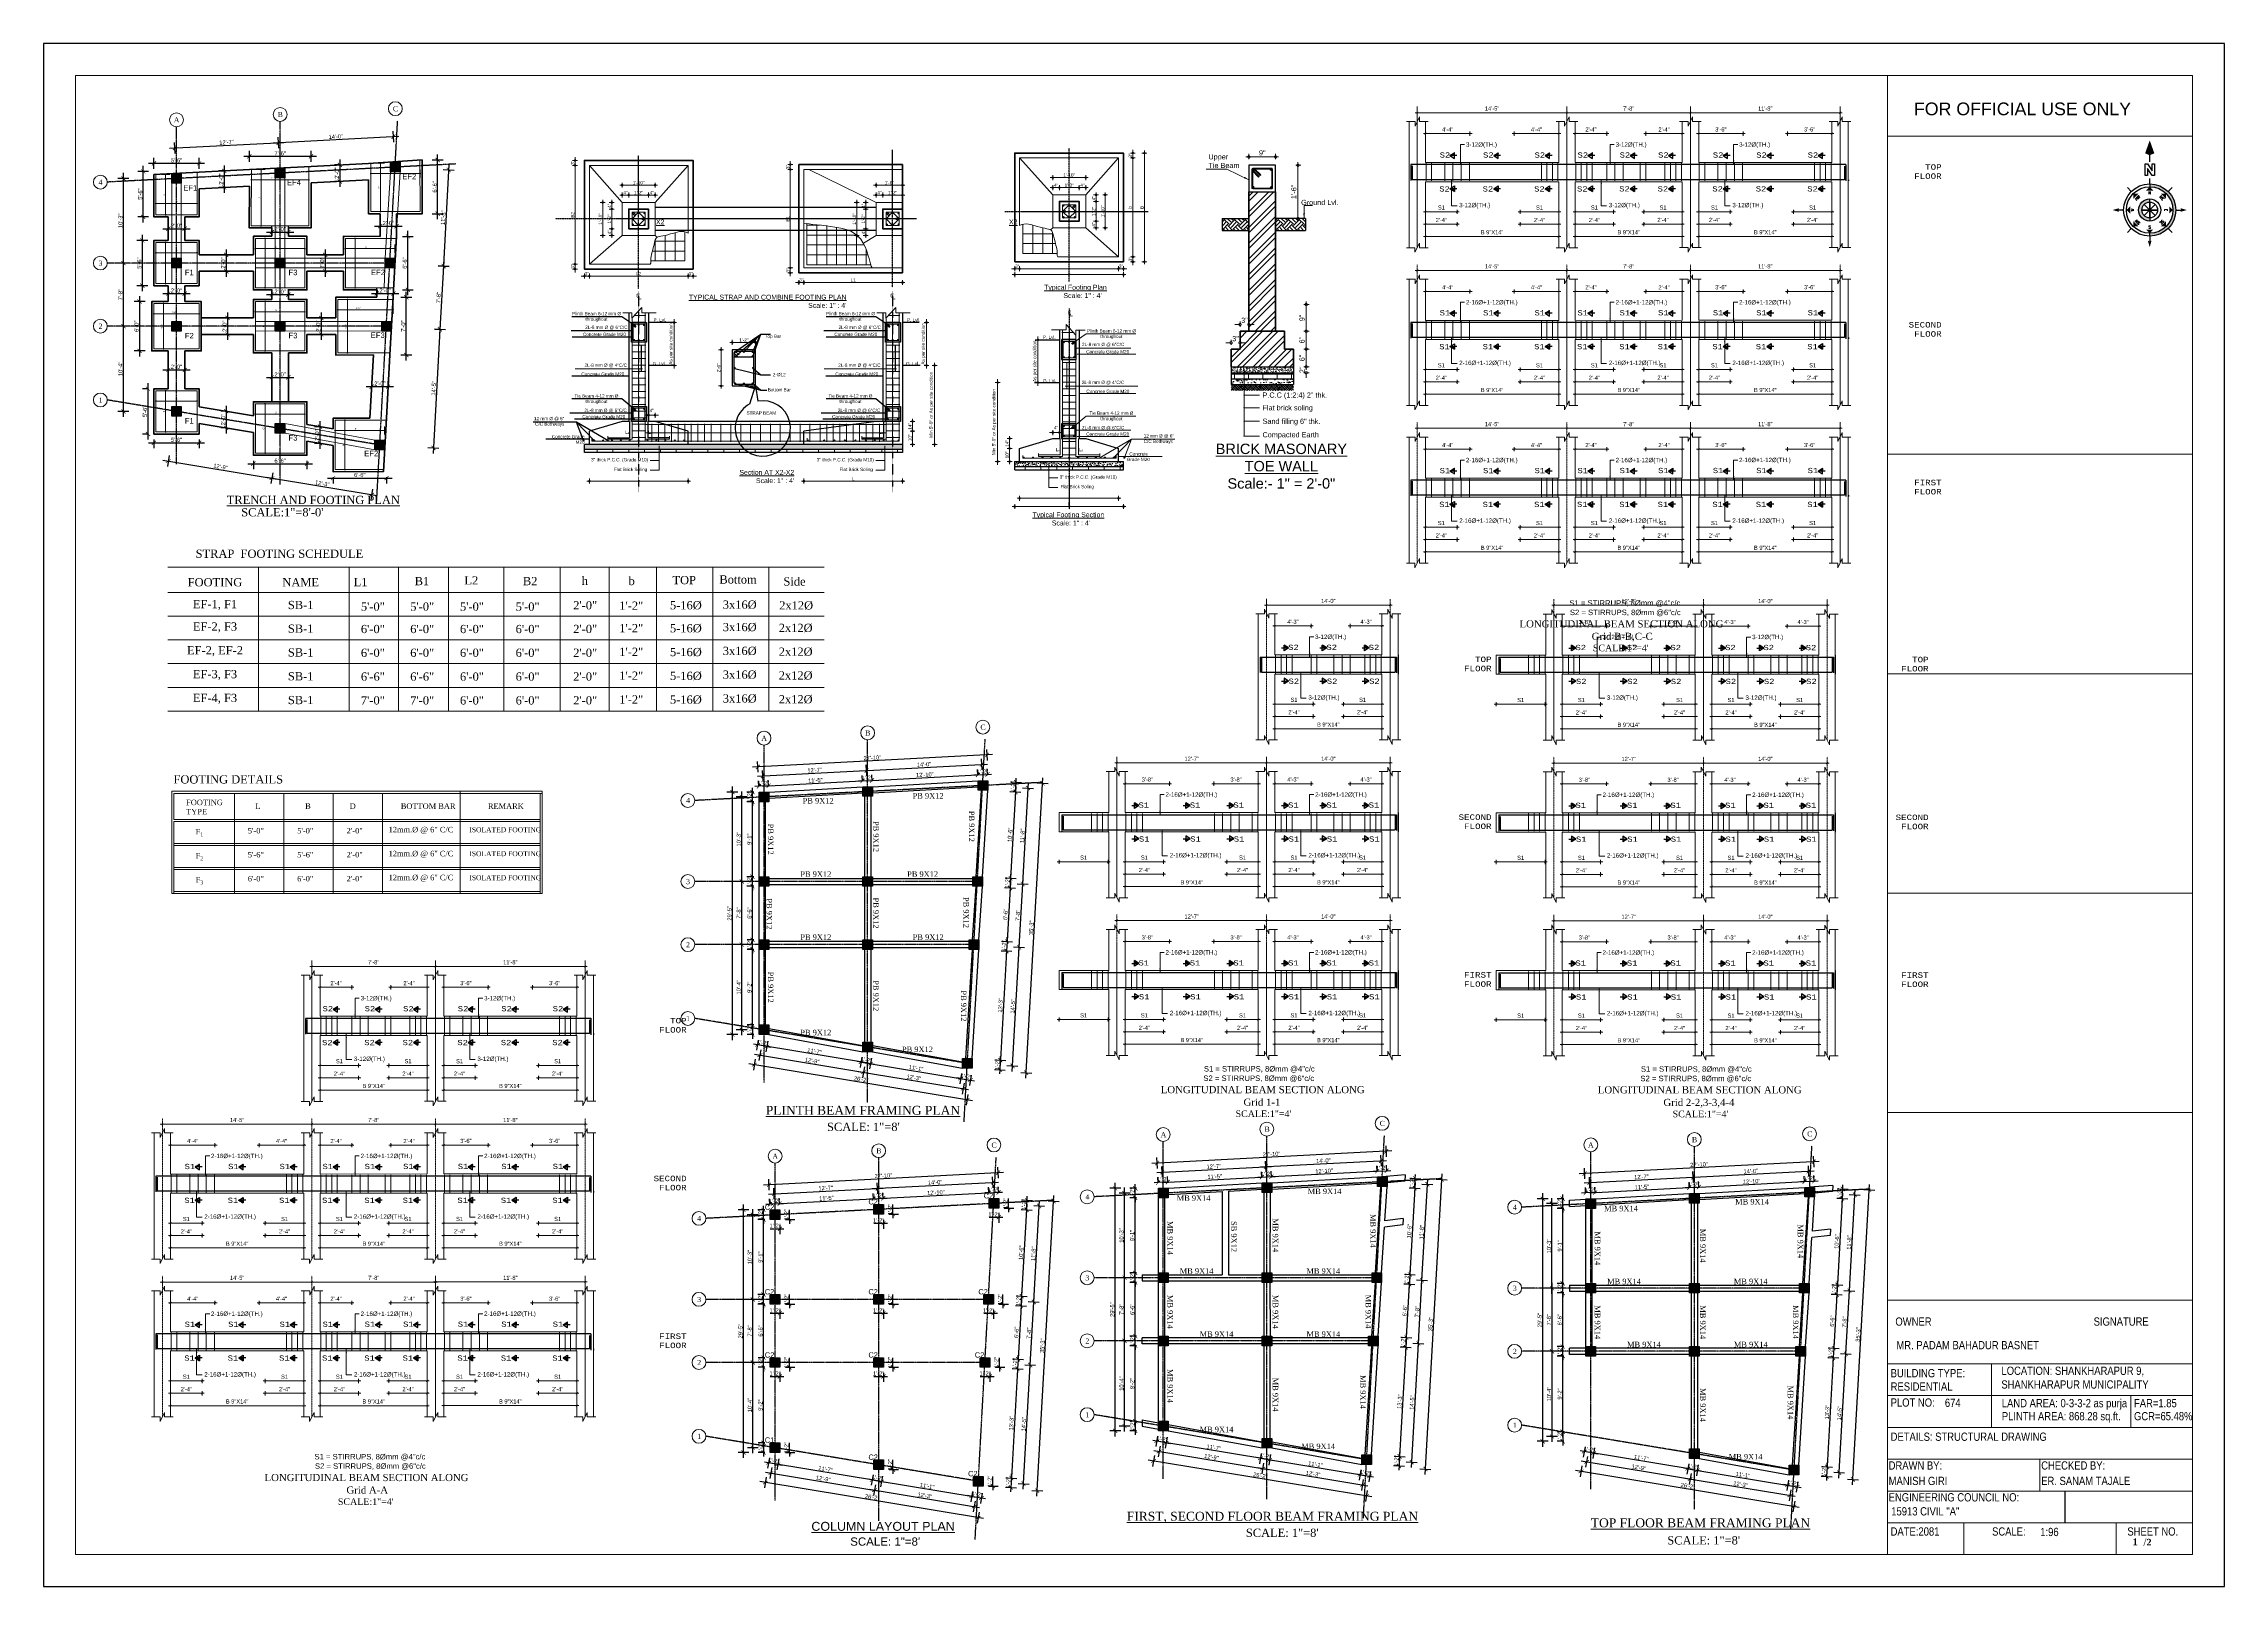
# Model space of a CAD drawing. Header units: inches. Extents: x -412 to 2766, y -9590 to -2111.
# Drawn here: x -412 to 2766, y -6958 to -4710 of the extents above; entities that cross this region are included whole.
import ezdxf
from ezdxf.enums import TextEntityAlignment as Align

# ---------------------------------------------------------------- set-up
doc = ezdxf.new("R2010")
doc.units = ezdxf.units.IN
doc.header["$LTSCALE"] = 0.5
doc.header["$MEASUREMENT"] = 0
doc.header["$PDMODE"] = 66
for name, pattern in [('ACAD_ISO02W100', [15, 12, -3]), ('ACAD_ISO03W100', [30, 12, -18]), ('CENTER', [2, 1.25, -0.25, 0.25, -0.25]), ('CENTER2', [1.125, 0.75, -0.125, 0.125, -0.125]), ('PHANTOM2', [1.25, 0.625, -0.125, 0.125, -0.125, 0.125, -0.125])]:
    doc.linetypes.add(name, pattern=pattern)
for name, color, linetype, lineweight in [('09 CONTINUITY', 7, 'Continuous', 9), ('15 CENTER', 113, 'CENTER2', 15), ('15 STRS TEXT', 7, 'Continuous', 15), ('15 TEXT', 7, 'Continuous', 15), ('20 BEAM ELEVATION', 140, 'ACAD_ISO03W100', 20), ('20 BEAM SECTION ARROW', 7, 'ACAD_ISO02W100', 20), ('20 STIRRUPS', 137, 'Continuous', 20), ('30 RENFORCEMENT', 12, 'Continuous', 30), ('aa_dim', 5, 'Continuous', 9), ('COL', 10, 'Continuous', 0), ('COLUMN', 8, 'Continuous', 50), ('DIM', 180, 'Continuous', 5), ('DOOR & WIN', 1, 'Continuous', 25), ('ELE1', 3, 'Continuous', 9), ('footing', 42, 'Continuous', 18), ('hatch', 9, 'Continuous', 0), ('Profile ele', 4, 'Continuous', 25), ('rebar', 140, 'Continuous', 13), ('RINF', 4, 'Continuous', 25), ('STIRRUPS', 14, 'Continuous', 18), ('TEXT', 220, 'Continuous', 9), ('Text 0.200', 122, 'Continuous', 20), ('Tie Beam', 5, 'Continuous', 25), ('TRENCH', 1, 'Continuous', 35), ('wall', 20, 'Continuous', 40), ('window', 6, 'Continuous', 13)]:
    doc.layers.add(name, color=color, linetype=linetype, lineweight=lineweight)
for name, color, linetype in [('A-Wall', 7, 'Continuous'), ('border', 241, 'Continuous'), ('Boundries', 240, 'Continuous'), ('Centre line', 5, 'CENTER'), ('concrete', 173, 'Continuous'), ('earth hatch', 30, 'Continuous'), ('OUTLINE', 116, 'Continuous'), ('ref', 10, 'Continuous'), ('ROD', 223, 'Continuous')]:
    doc.layers.add(name, color=color, linetype=linetype)
doc.styles.add('1-96', font='arial.ttf', dxfattribs={"height": 7})
doc.styles.add('ARCHITECTURE', font='stylu.ttf')
doc.styles.add('arial', font='arial.ttf')
doc.styles.add('arial 1000', font='arial.ttf')
doc.styles.add('CUNEW', font='cour.ttf')
doc.styles.add('NAVARAJ', font='times.ttf', dxfattribs={"height": 7})
doc.styles.add('ordinary', font='ARIALN.TTF')
doc.styles.add('ramon', font='arial.ttf')
doc.styles.add('Romans', font='romans.shx')
doc.styles.get("Standard").update_dxf_attribs({"font": 'arial.ttf'})
doc.styles.add('style1', font='arial.ttf', dxfattribs={"height": 7})
doc.styles.add('TEX8', font='cour.ttf', dxfattribs={"width": 0.75})
doc.styles.add('times new roman', font='times.ttf', dxfattribs={"height": 9})
doc.dimstyles.new("1-8'", dxfattribs={"dimtxt": 7, "dimasz": 3, "dimexe": 4, "dimexo": 4, "dimgap": 1, "dimtad": 1, "dimdec": 0, "dimzin": 3, "dimdsep": 46, "dimlunit": 4, "dimtxsty": 'arial 1000', "dimblk": 'ARCHTICK', "dimcen": 8, "dimdle": 3, "dimclrt": 7, "dimadec": 3, "dimazin": 0, "dimtfac": 1, "dimtdec": 0, "dimtix": 1, "dimtmove": 0, "dimatfit": 3, "dimfxl": 12, "dimfxlon": 1, "dimarcsym": 0})
doc.dimstyles.new('4 times', dxfattribs={"dimtxt": 7, "dimasz": 7, "dimexe": 4, "dimexo": 1, "dimgap": 2, "dimtad": 1, "dimdec": 0, "dimlfac": 0.25, "dimzin": 0, "dimdsep": 46, "dimlunit": 4, "dimtxsty": '1-96', "dimblk": 'DOTSMALL', "dimcen": 3, "dimdle": 4, "dimclrd": 256, "dimclre": 256, "dimclrt": 6, "dimadec": 0, "dimazin": 0, "dimtfac": 1, "dimtdec": 0, "dimtix": 1, "dimtofl": 0, "dimtmove": 1, "dimatfit": 3, "dimfxl": 3, "dimfxlon": 1, "dimtolj": 1, "dimtzin": 0, "dimlwd": -1, "dimlwe": -1, "dimarcsym": 0})
doc.dimstyles.new('8 SCALE', dxfattribs={"dimscale": 0, "dimtxt": 6, "dimasz": 6, "dimexe": 8, "dimexo": 8, "dimgap": 1.25, "dimtad": 1, "dimdec": 0, "dimzin": 3, "dimdsep": 46, "dimlunit": 4, "dimtxsty": 'ARCHITECTURE', "dimblk": 'ARCHTICK', "dimcen": 8, "dimdle": 8, "dimclrd": 5, "dimclre": 5, "dimclrt": 7, "dimadec": 0, "dimazin": 0, "dimtfac": 0.75, "dimtdec": 0, "dimtix": 1, "dimtmove": 2, "dimatfit": 3, "dimldrblk": 'ARCHTICK', "dimfxl": 8, "dimfxlon": 1, "dimtolj": 1, "dimtzin": 0, "dimlwd": -1, "dimlwe": -1, "dimarcsym": 0})
doc.dimstyles.new('Section', dxfattribs={"dimtxt": 2, "dimasz": 1, "dimexe": 6, "dimexo": 18, "dimgap": 0.5, "dimtad": 1, "dimdec": 0, "dimzin": 3, "dimdsep": 46, "dimlunit": 4, "dimtxsty": 'ramon', "dimblk": 'dot 2', "dimcen": 0.09375, "dimse1": 1, "dimse2": 1, "dimclrd": 1, "dimclre": 1, "dimclrt": 256, "dimadec": 0, "dimazin": 0, "dimtfac": 0.75, "dimtdec": 0, "dimtix": 1, "dimtmove": 1, "dimatfit": 3, "dimldrblk": 'DOT', "dimfxl": 1, "dimtolj": 1, "dimtzin": 0, "dimlwd": 9, "dimlwe": 9, "dimarcsym": 0})
doc.dimstyles.new('Section 1', dxfattribs={"dimtxt": 2, "dimasz": 1, "dimexe": 6, "dimexo": 18, "dimgap": 1.9375, "dimtad": 1, "dimdec": 0, "dimzin": 3, "dimdsep": 46, "dimlunit": 4, "dimtxsty": 'ramon', "dimblk": 'dot 2', "dimcen": 0.09375, "dimse1": 1, "dimse2": 1, "dimclrd": 256, "dimclre": 1, "dimclrt": 256, "dimadec": 0, "dimazin": 0, "dimtfac": 0.75, "dimtdec": 0, "dimtix": 1, "dimtmove": 1, "dimatfit": 3, "dimldrblk": 'DOT', "dimfxl": 1, "dimtolj": 1, "dimtzin": 0, "dimlwd": 9, "dimlwe": 9, "dimarcsym": 0})
doc.dimstyles.get("Standard").update_dxf_attribs({"dimtxt": 0.18, "dimasz": 0.18, "dimexe": 0.18, "dimexo": 0.0625, "dimgap": 0.09, "dimtad": 0, "dimtih": 1, "dimtoh": 1, "dimdec": 4, "dimzin": 0, "dimdsep": 46, "dimtxsty": 'Standard', "dimcen": 0.09, "dimadec": 0, "dimazin": 0, "dimtfac": 1, "dimtdec": 4, "dimtofl": 0, "dimtmove": 0, "dimatfit": 3, "dimfxl": 1, "dimtolj": 1, "dimtzin": 0, "dimarcsym": 0})
doc.dimstyles.new('SUREN 1', dxfattribs={"dimtxt": 0.75, "dimasz": 6, "dimexe": 1.5, "dimexo": 1.5, "dimgap": 1, "dimtad": 1, "dimdec": 1, "dimzin": 3, "dimdsep": 46, "dimlunit": 4, "dimtxsty": 'TEX8', "dimblk": 'ARCHTICK', "dimcen": 0.09375, "dimclrd": 1, "dimclre": 1, "dimclrt": 256, "dimadec": 0, "dimazin": 0, "dimtfac": 0.75, "dimtdec": 1, "dimtmove": 1, "dimatfit": 3, "dimfxl": 1, "dimtolj": 1, "dimtzin": 0, "dimlwd": 9, "dimlwe": 9, "dimarcsym": 0})
doc.dimstyles.new('SUREN 4', dxfattribs={"dimtxt": 4, "dimasz": 3, "dimexe": 3, "dimexo": 0, "dimgap": 3, "dimtad": 1, "dimdec": 0, "dimzin": 3, "dimdsep": 46, "dimlunit": 4, "dimtxsty": 'ordinary', "dimblk": 'ARCHTICK', "dimcen": 8, "dimdle": 3, "dimclrd": 1, "dimclre": 5, "dimclrt": 256, "dimadec": 3, "dimazin": 0, "dimtfac": 1, "dimtdec": 0, "dimtmove": 1, "dimatfit": 3, "dimfxl": 3, "dimfxlon": 1, "dimfrac": 1, "dimtolj": 1, "dimtzin": 0, "dimlwd": 5, "dimlwe": 5, "dimarcsym": 0})
doc.dimstyles.new('TOILET DETAIL', dxfattribs={"dimscale": 0, "dimtxt": 2.5, "dimasz": 2.5, "dimexe": 6, "dimexo": 6, "dimgap": 1, "dimtad": 1, "dimdec": 0, "dimzin": 0, "dimdsep": 46, "dimlunit": 4, "dimtxsty": 'ARCHITECTURE', "dimblk": 'DOT', "dimcen": 0, "dimclrd": 1, "dimclre": 5, "dimclrt": 7, "dimadec": 3, "dimazin": 0, "dimtfac": 1, "dimtdec": 0, "dimtofl": 0, "dimtmove": 0, "dimatfit": 3, "dimldrblk": 'DOT', "dimfxl": 6, "dimfxlon": 1, "dimtolj": 1, "dimtzin": 0, "dimlwd": 18, "dimlwe": 18, "dimarcsym": 0})

# ---------------------------------------------------------------- blocks, each defined once
blk = doc.blocks.new('dot1')
at = {"layer": 'hatch'}
h = blk.add_hatch(color=256, dxfattribs=at)
edge = h.paths.add_edge_path()
edge.add_arc((0, 0), 1, 0, 360)
for p, q in [((3, 0), (-3, 0)), ((0, 3), (0, -3))]:
    blk.add_line(p, q, dxfattribs=at)
blk.add_circle((0, 0), 1, dxfattribs=at)
blk = doc.blocks.new('dot 2')
at = {"layer": 'hatch', "xscale": 0.5, "yscale": 0.5, "zscale": 0.5}
blk.add_blockref('dot1', (0, 0), dxfattribs=at)
blk = doc.blocks.new('*D891')
at = {"layer": 'Defpoints', "color": 0, "ltscale": 6, "transparency": 16777216}
for p in [(25348.3, -5988.4), (25352.3, -5992.4), (25358.6, -5988.4)]:
    blk.add_point(p, dxfattribs=at)
at = {"layer": 'DIM', "color": 1, "lineweight": 9, "ltscale": 6, "transparency": 16777216}
blk.add_line((25358.6, -5991.4), (25358.6, -5989.4), dxfattribs=at)
for p, rotation in [((25358.6, -5988.4), 90), ((25358.6, -5992.4), 270)]:
    blk.add_blockref('dot 2', p, dxfattribs=dict(at, rotation=rotation))
at = {"layer": 'DIM', "ltscale": 6, "transparency": 16777216, "insert": (25357.1, -5990.4), "char_height": 2, "attachment_point": 5, "rotation": 90, "style": 'ramon'}
blk.add_mtext('\\A1;4"', dxfattribs=at)
blk = doc.blocks.new('_Dot')
at = {"color": 0, "linetype": 'ByBlock', "lineweight": -2}
blk.add_line((-0.5, 0), (-1, 0), dxfattribs=at)
at = {"color": 0, "linetype": 'ByBlock', "const_width": 0.5}
blk.add_lwpolyline([(-0.25, 0, 1), (0.25, 0, 1)], format="xyb", close=True, dxfattribs=at)
blk = doc.blocks.new('*D995')
at = {"layer": 'Defpoints', "color": 0, "ltscale": 6, "transparency": 16777216}
for p in [(25348.3, -5976.4), (25358.6, -5976.4), (25348.3, -5988.4)]:
    blk.add_point(p, dxfattribs=at)
at = {"layer": 'DIM', "color": 1, "lineweight": 9, "ltscale": 6, "transparency": 16777216}
blk.add_line((25358.6, -5987.4), (25358.6, -5977.4), dxfattribs=at)
for p, rotation in [((25358.6, -5976.4), 90), ((25358.6, -5988.4), 270)]:
    blk.add_blockref('dot 2', p, dxfattribs=dict(at, rotation=rotation))
at = {"layer": 'DIM', "ltscale": 6, "transparency": 16777216, "insert": (25357.1, -5982.4), "char_height": 2, "attachment_point": 5, "rotation": 90, "style": 'ramon'}
blk.add_mtext('\\A1;1\'-2"', dxfattribs=at)
blk = doc.blocks.new('*D892')
at = {"layer": 'Defpoints', "color": 0, "ltscale": 6, "transparency": 16777216}
for p in [(25348.3, -5976.4), (25352.3, -5972.4), (25358.6, -5972.4)]:
    blk.add_point(p, dxfattribs=at)
at = {"layer": 'DIM', "color": 1, "lineweight": 9, "ltscale": 6, "transparency": 16777216}
blk.add_line((25358.6, -5975.4), (25358.6, -5973.4), dxfattribs=at)
for p, rotation in [((25358.6, -5972.4), 90), ((25358.6, -5976.4), 270)]:
    blk.add_blockref('dot 2', p, dxfattribs=dict(at, rotation=rotation))
at = {"layer": 'DIM', "ltscale": 6, "transparency": 16777216, "insert": (25357.1, -5974.4), "char_height": 2, "attachment_point": 5, "rotation": 90, "style": 'ramon'}
blk.add_mtext('\\A1;4"', dxfattribs=at)
blk = doc.blocks.new('*D893')
at = {"layer": 'Defpoints', "color": 0, "ltscale": 6, "transparency": 16777216}
for p in [(25336.3, -5968), (25332.3, -5972.4), (25336.3, -5976.4)]:
    blk.add_point(p, dxfattribs=at)
at = {"layer": 'DIM', "color": 1, "lineweight": 9, "ltscale": 6, "transparency": 16777216}
blk.add_line((25333.3, -5968), (25335.3, -5968), dxfattribs=at)
at = {"layer": 'DIM', "color": 1, "lineweight": 9, "ltscale": 6, "transparency": 16777216, "rotation": 180}
blk.add_blockref('dot 2', (25332.3, -5968), dxfattribs=at)
at = {"layer": 'DIM', "color": 1, "lineweight": 9, "ltscale": 6, "transparency": 16777216}
blk.add_blockref('dot 2', (25336.3, -5968), dxfattribs=at)
at = {"layer": 'DIM', "ltscale": 6, "transparency": 16777216, "insert": (25334.3, -5966.5), "char_height": 2, "attachment_point": 5, "style": 'ramon'}
blk.add_mtext('\\A1;4"', dxfattribs=at)
blk = doc.blocks.new('*D994')
at = {"layer": 'Defpoints', "color": 0, "ltscale": 6, "transparency": 16777216}
for p in [(25348.3, -5968), (25336.3, -5976.4), (25348.3, -5976.4)]:
    blk.add_point(p, dxfattribs=at)
at = {"layer": 'DIM', "color": 1, "lineweight": 9, "ltscale": 6, "transparency": 16777216}
blk.add_line((25337.3, -5968), (25347.3, -5968), dxfattribs=at)
at = {"layer": 'DIM', "color": 1, "lineweight": 9, "ltscale": 6, "transparency": 16777216, "rotation": 180}
blk.add_blockref('dot 2', (25336.3, -5968), dxfattribs=at)
at = {"layer": 'DIM', "color": 1, "lineweight": 9, "ltscale": 6, "transparency": 16777216}
blk.add_blockref('dot 2', (25348.3, -5968), dxfattribs=at)
at = {"layer": 'DIM', "ltscale": 6, "transparency": 16777216, "insert": (25342.3, -5966.5), "char_height": 2, "attachment_point": 5, "style": 'ramon'}
blk.add_mtext('\\A1;1\'-2"', dxfattribs=at)
blk = doc.blocks.new('*D890')
at = {"layer": 'Defpoints', "color": 0, "ltscale": 6, "transparency": 16777216}
for p in [(25352.3, -5968), (25348.3, -5976.4), (25352.3, -5972.4)]:
    blk.add_point(p, dxfattribs=at)
at = {"layer": 'DIM', "color": 1, "lineweight": 9, "ltscale": 6, "transparency": 16777216}
blk.add_line((25349.3, -5968), (25351.3, -5968), dxfattribs=at)
at = {"layer": 'DIM', "color": 1, "lineweight": 9, "ltscale": 6, "transparency": 16777216, "rotation": 180}
blk.add_blockref('dot 2', (25348.3, -5968), dxfattribs=at)
at = {"layer": 'DIM', "color": 1, "lineweight": 9, "ltscale": 6, "transparency": 16777216}
blk.add_blockref('dot 2', (25352.3, -5968), dxfattribs=at)
at = {"layer": 'DIM', "ltscale": 6, "transparency": 16777216, "insert": (25350.3, -5966.5), "char_height": 2, "attachment_point": 5, "style": 'ramon'}
blk.add_mtext('\\A1;4"', dxfattribs=at)
blk = doc.blocks.new('*D983')
at = {"layer": 'Defpoints', "color": 0, "ltscale": 6, "transparency": 16777216}
for p in [(25352.3, -5972.4), (25364.1, -5972.4), (25352.3, -5992.4)]:
    blk.add_point(p, dxfattribs=at)
at = {"layer": 'DIM', "color": 1, "lineweight": 9, "ltscale": 6, "transparency": 16777216}
blk.add_line((25364.1, -5991.4), (25364.1, -5973.4), dxfattribs=at)
for p, rotation in [((25364.1, -5972.4), 90), ((25364.1, -5992.4), 270)]:
    blk.add_blockref('dot 2', p, dxfattribs=dict(at, rotation=rotation))
at = {"layer": 'DIM', "ltscale": 6, "transparency": 16777216, "insert": (25362.6, -5982.4), "char_height": 2, "attachment_point": 5, "rotation": 90, "style": 'ramon'}
blk.add_mtext('\\A1;1\'-10"', dxfattribs=at)
blk = doc.blocks.new('*D984')
at = {"layer": 'Defpoints', "color": 0, "ltscale": 6, "transparency": 16777216}
for p in [(25332.3, -5961.9), (25332.3, -5972.4), (25352.3, -5972.4)]:
    blk.add_point(p, dxfattribs=at)
at = {"layer": 'DIM', "color": 1, "lineweight": 9, "ltscale": 6, "transparency": 16777216}
blk.add_line((25351.3, -5961.9), (25333.3, -5961.9), dxfattribs=at)
at = {"layer": 'DIM', "color": 1, "lineweight": 9, "ltscale": 6, "transparency": 16777216, "rotation": 180}
blk.add_blockref('dot 2', (25332.3, -5961.9), dxfattribs=at)
at = {"layer": 'DIM', "color": 1, "lineweight": 9, "ltscale": 6, "transparency": 16777216}
blk.add_blockref('dot 2', (25352.3, -5961.9), dxfattribs=at)
at = {"layer": 'DIM', "ltscale": 6, "transparency": 16777216, "insert": (25342.3, -5960.4), "char_height": 2, "attachment_point": 5, "style": 'ramon'}
blk.add_mtext('\\A1;1\'-10"', dxfattribs=at)
blk = doc.blocks.new('*D985')
at = {"layer": 'Defpoints', "color": 0, "ltscale": 20, "transparency": 16777216}
for p in [(25372.2, -6010), (25372.2, -6017.2), (25375.2, -6013)]:
    blk.add_point(p, dxfattribs=at)
at = {"layer": 'DIM', "color": 1, "lineweight": 9, "ltscale": 20, "transparency": 16777216}
for p, q in [((25371.2, -6017.2), (25370.2, -6017.2)), ((25375.2, -6017.2), (25372.2, -6017.2)), ((25376.2, -6017.2), (25377.2, -6017.2))]:
    blk.add_line(p, q, dxfattribs=at)
blk.add_blockref('dot 2', (25372.2, -6017.2), dxfattribs=at)
at = {"layer": 'DIM', "color": 1, "lineweight": 9, "ltscale": 20, "transparency": 16777216, "rotation": 180}
blk.add_blockref('dot 2', (25375.2, -6017.2), dxfattribs=at)
at = {"layer": 'DIM', "ltscale": 20, "transparency": 16777216, "insert": (25373.7, -6015.7), "char_height": 2, "attachment_point": 5, "style": 'ramon'}
blk.add_mtext('\\A1;3"', dxfattribs=at)
blk = doc.blocks.new('*D986')
at = {"layer": 'Defpoints', "color": 0, "ltscale": 20, "transparency": 16777216}
for p in [(25312.2, -6010), (25372.2, -6010), (25312.2, -6017.2)]:
    blk.add_point(p, dxfattribs=at)
at = {"layer": 'DIM', "color": 1, "lineweight": 9, "ltscale": 20, "transparency": 16777216}
blk.add_line((25371.2, -6017.2), (25313.2, -6017.2), dxfattribs=at)
at = {"layer": 'DIM', "color": 1, "lineweight": 9, "ltscale": 20, "transparency": 16777216, "rotation": 180}
blk.add_blockref('dot 2', (25312.2, -6017.2), dxfattribs=at)
at = {"layer": 'DIM', "color": 1, "lineweight": 9, "ltscale": 20, "transparency": 16777216}
blk.add_blockref('dot 2', (25372.2, -6017.2), dxfattribs=at)
at = {"layer": 'DIM', "ltscale": 20, "transparency": 16777216, "insert": (25342.2, -6015.7), "char_height": 2, "attachment_point": 5, "style": 'ramon'}
blk.add_mtext('\\A1;l', dxfattribs=at)
blk = doc.blocks.new('*D898')
at = {"layer": 'Defpoints', "color": 0, "transparency": 16777216}
for p in [(25321.3, -6086.3), (25298.8, -6134.3), (25316.7, -6134.3)]:
    blk.add_point(p, dxfattribs=at)
at = {"layer": 'DIM', "color": 1, "lineweight": 9, "transparency": 16777216}
for p, q in [((25298.8, -6085.3), (25298.8, -6084.3)), ((25298.8, -6086.3), (25298.8, -6134.3)), ((25298.8, -6135.3), (25298.8, -6136.3))]:
    blk.add_line(p, q, dxfattribs=at)
for p, rotation in [((25298.8, -6086.3), 270), ((25298.8, -6134.3), 90)]:
    blk.add_blockref('dot 2', p, dxfattribs=dict(at, rotation=rotation))
at = {"layer": 'DIM', "transparency": 16777216, "insert": (25296.8, -6110.3), "char_height": 2, "attachment_point": 5, "rotation": 90, "style": 'ramon'}
blk.add_mtext('\\A1;{\\f@Arial Unicode MS|b0|i0|c0|p34;Min 5\'-0" or As per site condition}', dxfattribs=at)
blk = doc.blocks.new('*D987')
at = {"layer": 'Defpoints', "color": 0, "transparency": 16777216}
for p in [(25312.2, -6134.3), (25372.2, -6134.3), (25372.2, -6156.6)]:
    blk.add_point(p, dxfattribs=at)
at = {"layer": 'DIM', "color": 1, "lineweight": 9, "transparency": 16777216}
blk.add_line((25313.2, -6156.6), (25371.2, -6156.6), dxfattribs=at)
at = {"layer": 'DIM', "color": 1, "lineweight": 9, "transparency": 16777216, "rotation": 180}
blk.add_blockref('dot 2', (25312.2, -6156.6), dxfattribs=at)
at = {"layer": 'DIM', "color": 1, "lineweight": 9, "transparency": 16777216}
blk.add_blockref('dot 2', (25372.2, -6156.6), dxfattribs=at)
at = {"layer": 'DIM', "transparency": 16777216, "insert": (25342.2, -6155.1), "char_height": 2, "attachment_point": 5, "style": 'ramon'}
blk.add_mtext('\\A1;l', dxfattribs=at)
blk = doc.blocks.new('*D988')
at = {"layer": 'Defpoints', "color": 0, "transparency": 16777216}
for p in [(25309.2, -6139.3), (25375.2, -6139.3), (25375.2, -6161.6)]:
    blk.add_point(p, dxfattribs=at)
at = {"layer": 'DIM', "color": 1, "lineweight": 9, "transparency": 16777216}
blk.add_line((25310.2, -6161.6), (25374.2, -6161.6), dxfattribs=at)
at = {"layer": 'DIM', "color": 1, "lineweight": 9, "transparency": 16777216, "rotation": 180}
blk.add_blockref('dot 2', (25309.2, -6161.6), dxfattribs=at)
at = {"layer": 'DIM', "color": 1, "lineweight": 9, "transparency": 16777216}
blk.add_blockref('dot 2', (25375.2, -6161.6), dxfattribs=at)
at = {"layer": 'DIM', "transparency": 16777216, "insert": (25342.2, -6160.1), "char_height": 2, "attachment_point": 5, "style": 'ramon'}
blk.add_mtext('\\A1;L', dxfattribs=at)
blk = doc.blocks.new('*D960')
at = {"layer": 'Defpoints', "color": 0, "transparency": 16777216}
for p in [(25306.1, -6126.3), (25312.2, -6126.3), (25307.7, -6134.3)]:
    blk.add_point(p, dxfattribs=at)
at = {"layer": 'DIM', "color": 1, "lineweight": 9, "transparency": 16777216}
blk.add_line((25306.1, -6133.3), (25306.1, -6127.3), dxfattribs=at)
for p, rotation in [((25306.1, -6126.3), 90), ((25306.1, -6134.3), 270)]:
    blk.add_blockref('dot 2', p, dxfattribs=dict(at, rotation=rotation))
at = {"layer": 'DIM', "transparency": 16777216, "insert": (25304.6, -6130.3), "char_height": 2, "attachment_point": 5, "rotation": 90, "style": 'ramon'}
blk.add_mtext('\\A1;10"', dxfattribs=at)
blk = doc.blocks.new('_ArchTick')
at = {"color": 0, "linetype": 'ByBlock', "const_width": 0.15}
blk.add_lwpolyline([(-0.5, -0.5), (0.5, 0.5)], dxfattribs=at)
blk = doc.blocks.new('*D894')
at = {"layer": 'Defpoints', "color": 0, "transparency": 16777216}
for p in [(25332.3, -6116.7), (25332.3, -6120.3), (25336.3, -6120.3)]:
    blk.add_point(p, dxfattribs=at)
at = {"layer": 'DIM', "lineweight": 9, "transparency": 16777216}
for p, q in [((25331.3, -6116.7), (25330.3, -6116.7)), ((25336.3, -6116.7), (25332.3, -6116.7)), ((25337.3, -6116.7), (25338.3, -6116.7))]:
    blk.add_line(p, q, dxfattribs=at)
blk.add_blockref('dot 2', (25332.3, -6116.7), dxfattribs=at)
at = {"layer": 'DIM', "lineweight": 9, "transparency": 16777216, "rotation": 180}
blk.add_blockref('dot 2', (25336.3, -6116.7), dxfattribs=at)
at = {"layer": 'DIM', "transparency": 16777216, "insert": (25334.3, -6113.7), "char_height": 2, "attachment_point": 5, "style": 'ramon'}
blk.add_mtext('\\A1;4"', dxfattribs=at)
blk = doc.blocks.new('Cont')
at = {"layer": 'hatch', "lineweight": 9}
for p, q in [((376279.4, 4008.1), (376288.2, 4008.1)), ((376288.2, 4008.1), (376288.2, 4011.4)), ((376288.2, 4011.4), (376294.2, 4004.9)), ((376294.2, 4004.9), (376294.2, 4008)), ((376294.2, 4008), (376299.7, 4008))]:
    blk.add_line(p, q, dxfattribs=at)
blk = doc.blocks.new('*D989')
at = {"layer": 'Defpoints', "color": 0, "transparency": 16777216}
for p in [(25360.6, -6060.4), (25323.3, -6086.3), (25360.6, -6086.3)]:
    blk.add_point(p, dxfattribs=at)
at = {"layer": 'DIM', "color": 1, "lineweight": 9, "transparency": 16777216}
for p, q in [((25323.3, -6059.4), (25323.3, -6058.4)), ((25323.3, -6060.4), (25323.3, -6086.3)), ((25323.3, -6087.3), (25323.3, -6088.3))]:
    blk.add_line(p, q, dxfattribs=at)
for p, rotation in [((25323.3, -6060.4), 270), ((25323.3, -6086.3), 90)]:
    blk.add_blockref('dot 2', p, dxfattribs=dict(at, rotation=rotation))
at = {"layer": 'DIM', "transparency": 16777216, "insert": (25321.6, -6073.4), "char_height": 2, "attachment_point": 5, "rotation": 90, "style": 'ramon'}
blk.add_mtext('\\A1;{\\f@Arial Unicode MS|b0|i0|c0|p34;As per site condition}', dxfattribs=at)
blk = doc.blocks.new('*D990')
at = {"layer": 'Defpoints', "color": 0, "ltscale": 20, "transparency": 16777216}
for p in [(25372.2, -6010), (25380.9, -6010), (25375.2, -6013)]:
    blk.add_point(p, dxfattribs=at)
at = {"layer": 'DIM', "color": 1, "lineweight": 9, "ltscale": 20, "transparency": 16777216}
for p, q in [((25380.9, -6009), (25380.9, -6008)), ((25380.9, -6013), (25380.9, -6010)), ((25380.9, -6014), (25380.9, -6015))]:
    blk.add_line(p, q, dxfattribs=at)
for p, rotation in [((25380.9, -6010), 270), ((25380.9, -6013), 90)]:
    blk.add_blockref('dot 2', p, dxfattribs=dict(at, rotation=rotation))
at = {"layer": 'DIM', "ltscale": 20, "transparency": 16777216, "insert": (25379.4, -6011.5), "char_height": 2, "attachment_point": 5, "rotation": 90, "style": 'ramon'}
blk.add_mtext('\\A1;3"', dxfattribs=at)
blk = doc.blocks.new('*D899')
at = {"layer": 'Defpoints', "color": 0, "ltscale": 20, "transparency": 16777216}
for p in [(25372.2, -5950), (25380.9, -5950), (25372.2, -6010)]:
    blk.add_point(p, dxfattribs=at)
at = {"layer": 'DIM', "color": 1, "lineweight": 9, "ltscale": 20, "transparency": 16777216}
blk.add_line((25380.9, -6009), (25380.9, -5951), dxfattribs=at)
for p, rotation in [((25380.9, -5950), 90), ((25380.9, -6010), 270)]:
    blk.add_blockref('dot 2', p, dxfattribs=dict(at, rotation=rotation))
at = {"layer": 'DIM', "ltscale": 20, "transparency": 16777216, "insert": (25379.4, -5980), "char_height": 2, "attachment_point": 5, "rotation": 90, "style": 'ramon'}
blk.add_mtext('\\A1;b', dxfattribs=at)
blk = doc.blocks.new('*D895')
at = {"layer": 'Defpoints', "color": 0, "ltscale": 20, "transparency": 16777216}
for p in [(25372.2, -5950), (25375.2, -5947), (25380.9, -5947)]:
    blk.add_point(p, dxfattribs=at)
at = {"layer": 'DIM', "color": 1, "lineweight": 9, "ltscale": 20, "transparency": 16777216}
for p, q in [((25380.9, -5946), (25380.9, -5945)), ((25380.9, -5950), (25380.9, -5947)), ((25380.9, -5951), (25380.9, -5952))]:
    blk.add_line(p, q, dxfattribs=at)
for p, rotation in [((25380.9, -5947), 270), ((25380.9, -5950), 90)]:
    blk.add_blockref('dot 2', p, dxfattribs=dict(at, rotation=rotation))
at = {"layer": 'DIM', "ltscale": 20, "transparency": 16777216, "insert": (25379.4, -5948.5), "char_height": 2, "attachment_point": 5, "rotation": 90, "style": 'ramon'}
blk.add_mtext('\\A1;3"', dxfattribs=at)
blk = doc.blocks.new('*D991')
at = {"layer": 'Defpoints', "color": 0, "ltscale": 20, "transparency": 16777216}
for p in [(25375.2, -5947), (25387.9, -5947), (25375.2, -6013)]:
    blk.add_point(p, dxfattribs=at)
at = {"layer": 'DIM', "color": 1, "lineweight": 9, "ltscale": 20, "transparency": 16777216}
blk.add_line((25387.9, -6012), (25387.9, -5948), dxfattribs=at)
for p, rotation in [((25387.9, -5947), 90), ((25387.9, -6013), 270)]:
    blk.add_blockref('dot 2', p, dxfattribs=dict(at, rotation=rotation))
at = {"layer": 'DIM', "ltscale": 20, "transparency": 16777216, "insert": (25386.4, -5980), "char_height": 2, "attachment_point": 5, "rotation": 90, "style": 'ramon'}
blk.add_mtext('\\A1;B', dxfattribs=at)
blk = doc.blocks.new('*D896')
at = {"layer": 'Defpoints', "color": 0, "ltscale": 20, "transparency": 16777216}
for p in [(25312.2, -5991), (25309.2, -6013), (25312.2, -6017.2)]:
    blk.add_point(p, dxfattribs=at)
at = {"layer": 'DIM', "color": 1, "lineweight": 9, "ltscale": 20, "transparency": 16777216}
for p, q in [((25308.2, -6017.2), (25307.2, -6017.2)), ((25309.2, -6017.2), (25312.2, -6017.2)), ((25313.2, -6017.2), (25314.2, -6017.2))]:
    blk.add_line(p, q, dxfattribs=at)
blk.add_blockref('dot 2', (25309.2, -6017.2), dxfattribs=at)
at = {"layer": 'DIM', "color": 1, "lineweight": 9, "ltscale": 20, "transparency": 16777216, "rotation": 180}
blk.add_blockref('dot 2', (25312.2, -6017.2), dxfattribs=at)
at = {"layer": 'DIM', "ltscale": 20, "transparency": 16777216, "insert": (25310.7, -6015.7), "char_height": 2, "attachment_point": 5, "style": 'ramon'}
blk.add_mtext('\\A1;3"', dxfattribs=at)
blk = doc.blocks.new('*D992')
at = {"layer": 'Defpoints', "color": 0, "ltscale": 20, "transparency": 16777216}
for p in [(25309.2, -6013), (25375.2, -6013), (25375.2, -6020.8)]:
    blk.add_point(p, dxfattribs=at)
at = {"layer": 'DIM', "color": 1, "lineweight": 9, "ltscale": 20, "transparency": 16777216}
blk.add_line((25310.2, -6020.8), (25374.2, -6020.8), dxfattribs=at)
at = {"layer": 'DIM', "color": 1, "lineweight": 9, "ltscale": 20, "transparency": 16777216, "rotation": 180}
blk.add_blockref('dot 2', (25309.2, -6020.8), dxfattribs=at)
at = {"layer": 'DIM', "color": 1, "lineweight": 9, "ltscale": 20, "transparency": 16777216}
blk.add_blockref('dot 2', (25375.2, -6020.8), dxfattribs=at)
at = {"layer": 'DIM', "ltscale": 20, "transparency": 16777216, "insert": (25342.2, -6019.3), "char_height": 2, "attachment_point": 5, "style": 'ramon'}
blk.add_mtext('\\A1;L', dxfattribs=at)
blk = doc.blocks.new('*D993')
at = {"layer": 'Defpoints', "color": 0, "transparency": 16777216}
for p in [(25306.1, -6120.3), (25312.2, -6126.3), (25336.3, -6120.3)]:
    blk.add_point(p, dxfattribs=at)
at = {"layer": 'DIM', "color": 1, "lineweight": 9, "transparency": 16777216}
blk.add_line((25306.1, -6125.3), (25306.1, -6121.3), dxfattribs=at)
for p, rotation in [((25306.1, -6120.3), 90), ((25306.1, -6126.3), 270)]:
    blk.add_blockref('dot 2', p, dxfattribs=dict(at, rotation=rotation))
at = {"layer": 'DIM', "transparency": 16777216, "insert": (25304.6, -6123.3), "char_height": 2, "attachment_point": 5, "rotation": 90, "style": 'ramon'}
blk.add_mtext('\\A1;14"', dxfattribs=at)
blk = doc.blocks.new('*D996')
at = {"layer": 'Defpoints', "color": 0, "transparency": 16777216}
for p in [(27860.2, -3981.3), (27864.7, -4029.3), (27891.6, -4029.3)]:
    blk.add_point(p, dxfattribs=at)
at = {"layer": 'DIM', "color": 1, "lineweight": 9, "transparency": 16777216}
blk.add_line((27891.6, -3982.3), (27891.6, -4028.3), dxfattribs=at)
for p, rotation in [((27891.6, -3981.3), 90), ((27891.6, -4029.3), 270)]:
    blk.add_blockref('dot 2', p, dxfattribs=dict(at, rotation=rotation))
at = {"layer": 'DIM', "transparency": 16777216, "insert": (27889.8, -4005.3), "char_height": 2, "attachment_point": 5, "rotation": 90, "style": 'ramon'}
blk.add_mtext('\\A1;{\\f@Arial Unicode MS|b0|i0|c0|p34;Min 5\'-0" or As per site condition}', dxfattribs=at)
blk = doc.blocks.new('*D997')
at = {"layer": 'Defpoints', "color": 0, "transparency": 16777216}
for p in [(27812.2, -4029.3), (27872.1, -4029.3), (27812.2, -4051.6)]:
    blk.add_point(p, dxfattribs=at)
at = {"layer": 'DIM', "color": 1, "lineweight": 9, "transparency": 16777216}
blk.add_line((27871.1, -4051.6), (27813.2, -4051.6), dxfattribs=at)
at = {"layer": 'DIM', "color": 1, "lineweight": 9, "transparency": 16777216, "rotation": 180}
blk.add_blockref('dot 2', (27812.2, -4051.6), dxfattribs=at)
at = {"layer": 'DIM', "color": 1, "lineweight": 9, "transparency": 16777216}
blk.add_blockref('dot 2', (27872.1, -4051.6), dxfattribs=at)
at = {"layer": 'DIM', "transparency": 16777216, "insert": (27842.2, -4050.1), "char_height": 2, "attachment_point": 5, "style": 'ramon'}
blk.add_mtext('\\A1;L', dxfattribs=at)
blk = doc.blocks.new('*D998')
at = {"layer": 'Defpoints', "color": 0, "transparency": 16777216}
for p in [(27872.1, -4021.3), (27878.2, -4021.3), (27872.1, -4029.3)]:
    blk.add_point(p, dxfattribs=at)
at = {"layer": 'DIM', "color": 1, "lineweight": 9, "transparency": 16777216}
blk.add_line((27878.2, -4028.3), (27878.2, -4022.3), dxfattribs=at)
for p, rotation in [((27878.2, -4021.3), 90), ((27878.2, -4029.3), 270)]:
    blk.add_blockref('dot 2', p, dxfattribs=dict(at, rotation=rotation))
at = {"layer": 'DIM', "transparency": 16777216, "insert": (27876.7, -4025.3), "char_height": 2, "attachment_point": 5, "rotation": 90, "style": 'ramon'}
blk.add_mtext('\\A1;10"', dxfattribs=at)
blk = doc.blocks.new('*D1010')
at = {"layer": 'Defpoints', "color": 0, "transparency": 16777216}
for p in [(27840.4, -3955.3), (27840.4, -3981.3), (27886.7, -3981.3)]:
    blk.add_point(p, dxfattribs=at)
at = {"layer": 'DIM', "color": 1, "lineweight": 9, "transparency": 16777216}
for p, q in [((27886.7, -3954.3), (27886.7, -3953.3)), ((27886.7, -3955.3), (27886.7, -3981.3)), ((27886.7, -3982.3), (27886.7, -3983.3))]:
    blk.add_line(p, q, dxfattribs=at)
for p, rotation in [((27886.7, -3955.3), 270), ((27886.7, -3981.3), 90)]:
    blk.add_blockref('dot 2', p, dxfattribs=dict(at, rotation=rotation))
at = {"layer": 'DIM', "transparency": 16777216, "insert": (27884.9, -3968.3), "char_height": 2, "attachment_point": 5, "rotation": 90, "style": 'ramon'}
blk.add_mtext('\\A1;{\\f@Arial Unicode MS|b0|i0|c0|p34;As per site condition}', dxfattribs=at)
blk = doc.blocks.new('*D1011')
at = {"layer": 'Defpoints', "color": 0, "transparency": 16777216}
for p in [(27838.7, -4015.3), (27872.1, -4021.3), (27878.2, -4015.3)]:
    blk.add_point(p, dxfattribs=at)
at = {"layer": 'DIM', "color": 1, "lineweight": 9, "transparency": 16777216}
blk.add_line((27878.2, -4020.3), (27878.2, -4016.3), dxfattribs=at)
for p, rotation in [((27878.2, -4015.3), 90), ((27878.2, -4021.3), 270)]:
    blk.add_blockref('dot 2', p, dxfattribs=dict(at, rotation=rotation))
at = {"layer": 'DIM', "transparency": 16777216, "insert": (27876.7, -4018.3), "char_height": 2, "attachment_point": 5, "rotation": 90, "style": 'ramon'}
blk.add_mtext('\\A1;14"', dxfattribs=at)
blk = doc.blocks.new('*D1012')
at = {"layer": 'Defpoints', "color": 0, "transparency": 16777216}
for p in [(27682, -4029.3), (27742, -4029.3), (27682, -4051.6)]:
    blk.add_point(p, dxfattribs=at)
at = {"layer": 'DIM', "color": 1, "lineweight": 9, "transparency": 16777216}
blk.add_line((27741, -4051.6), (27683, -4051.6), dxfattribs=at)
at = {"layer": 'DIM', "color": 1, "lineweight": 9, "transparency": 16777216, "rotation": 180}
blk.add_blockref('dot 2', (27682, -4051.6), dxfattribs=at)
at = {"layer": 'DIM', "color": 1, "lineweight": 9, "transparency": 16777216}
blk.add_blockref('dot 2', (27742, -4051.6), dxfattribs=at)
at = {"layer": 'DIM', "transparency": 16777216, "insert": (27712, -4050.1), "char_height": 2, "attachment_point": 5, "style": 'ramon'}
blk.add_mtext('\\A1;L', dxfattribs=at)
blk = doc.blocks.new('*D980')
at = {"layer": 'Defpoints', "color": 0, "transparency": 16777216}
for p in [(27721.9, -4011.6), (27717.9, -4015.3), (27721.9, -4015.3)]:
    blk.add_point(p, dxfattribs=at)
at = {"layer": 'DIM', "lineweight": 9, "transparency": 16777216}
for p, q in [((27716.9, -4011.6), (27715.9, -4011.6)), ((27717.9, -4011.6), (27721.9, -4011.6)), ((27722.9, -4011.6), (27723.9, -4011.6))]:
    blk.add_line(p, q, dxfattribs=at)
blk.add_blockref('dot 2', (27717.9, -4011.6), dxfattribs=at)
at = {"layer": 'DIM', "lineweight": 9, "transparency": 16777216, "rotation": 180}
blk.add_blockref('dot 2', (27721.9, -4011.6), dxfattribs=at)
at = {"layer": 'DIM', "transparency": 16777216, "insert": (27719.9, -4008.7), "char_height": 2, "attachment_point": 5, "style": 'ramon'}
blk.add_mtext('\\A1;4"', dxfattribs=at)
blk = doc.blocks.new('*D1009')
at = {"layer": 'Defpoints', "color": 0, "transparency": 16777216}
for p in [(27709.2, -3955.3), (27709.2, -3981.3), (27733.5, -3981.3)]:
    blk.add_point(p, dxfattribs=at)
at = {"layer": 'DIM', "color": 1, "lineweight": 9, "transparency": 16777216}
for p, q in [((27733.5, -3954.3), (27733.5, -3953.3)), ((27733.5, -3955.3), (27733.5, -3981.3)), ((27733.5, -3982.3), (27733.5, -3983.3))]:
    blk.add_line(p, q, dxfattribs=at)
for p, rotation in [((27733.5, -3955.3), 270), ((27733.5, -3981.3), 90)]:
    blk.add_blockref('dot 2', p, dxfattribs=dict(at, rotation=rotation))
at = {"layer": 'DIM', "transparency": 16777216, "insert": (27731.7, -3968.3), "char_height": 2, "attachment_point": 5, "rotation": 90, "style": 'ramon'}
blk.add_mtext('\\A1;{\\f@Arial Unicode MS|b0|i0|c0|p34;As per site condition}', dxfattribs=at)
blk = doc.blocks.new('*D999')
at = {"layer": 'Defpoints', "color": 0, "transparency": 16777216}
for p in [(27768.8, -3967.4), (27768.8, -3971.8), (27782.8, -3971.8)]:
    blk.add_point(p, dxfattribs=at)
at = {"layer": 'DIM', "color": 1, "lineweight": 9, "transparency": 16777216}
blk.add_line((27781.8, -3967.4), (27769.8, -3967.4), dxfattribs=at)
at = {"layer": 'DIM', "color": 1, "lineweight": 9, "transparency": 16777216, "rotation": 180}
blk.add_blockref('dot 2', (27768.8, -3967.4), dxfattribs=at)
at = {"layer": 'DIM', "color": 1, "lineweight": 9, "transparency": 16777216}
blk.add_blockref('dot 2', (27782.8, -3967.4), dxfattribs=at)
at = {"layer": 'DIM', "transparency": 16777216, "insert": (27775.8, -3965.9), "char_height": 2, "attachment_point": 5, "style": 'ramon'}
blk.add_mtext('\\A1;1\'-2"', dxfattribs=at)
blk = doc.blocks.new('*D1000')
at = {"layer": 'Defpoints', "color": 0, "transparency": 16777216}
for p in [(27768.8, -3971.8), (27762, -3993.8), (27768.8, -3993.8)]:
    blk.add_point(p, dxfattribs=at)
at = {"layer": 'DIM', "color": 1, "lineweight": 9, "transparency": 16777216}
blk.add_line((27762, -3972.8), (27762, -3992.8), dxfattribs=at)
for p, rotation in [((27762, -3971.8), 90), ((27762, -3993.8), 270)]:
    blk.add_blockref('dot 2', p, dxfattribs=dict(at, rotation=rotation))
at = {"layer": 'DIM', "transparency": 16777216, "insert": (27760.5, -3982.8), "char_height": 2, "attachment_point": 5, "rotation": 90, "style": 'ramon'}
blk.add_mtext('\\A1;2\'-0"', dxfattribs=at)
blk = doc.blocks.new('*D968')
at = {"layer": 'Defpoints', "color": 0, "ltscale": 6, "transparency": 16777216}
for p in [(27849.8, -3898.4), (27856.1, -3902.4), (27860.1, -3898.4)]:
    blk.add_point(p, dxfattribs=at)
at = {"layer": 'DIM', "color": 1, "lineweight": 9, "ltscale": 6, "transparency": 16777216}
blk.add_line((27849.8, -3901.4), (27849.8, -3899.4), dxfattribs=at)
for p, rotation in [((27849.8, -3898.4), 90), ((27849.8, -3902.4), 270)]:
    blk.add_blockref('dot 2', p, dxfattribs=dict(at, rotation=rotation))
at = {"layer": 'DIM', "ltscale": 6, "transparency": 16777216, "insert": (27848.3, -3900.4), "char_height": 2, "attachment_point": 5, "rotation": 90, "style": 'ramon'}
blk.add_mtext('\\A1;4"', dxfattribs=at)
blk = doc.blocks.new('*D1016')
at = {"layer": 'Defpoints', "color": 0, "ltscale": 6, "transparency": 16777216}
for p in [(27849.8, -3886.4), (27860.1, -3886.4), (27860.1, -3898.4)]:
    blk.add_point(p, dxfattribs=at)
at = {"layer": 'DIM', "color": 1, "lineweight": 9, "ltscale": 6, "transparency": 16777216}
blk.add_line((27849.8, -3897.4), (27849.8, -3887.4), dxfattribs=at)
for p, rotation in [((27849.8, -3886.4), 90), ((27849.8, -3898.4), 270)]:
    blk.add_blockref('dot 2', p, dxfattribs=dict(at, rotation=rotation))
at = {"layer": 'DIM', "ltscale": 6, "transparency": 16777216, "insert": (27848.3, -3892.4), "char_height": 2, "attachment_point": 5, "rotation": 90, "style": 'ramon'}
blk.add_mtext('\\A1;1\'-2"', dxfattribs=at)
blk = doc.blocks.new('*D969')
at = {"layer": 'Defpoints', "color": 0, "ltscale": 6, "transparency": 16777216}
for p in [(27849.8, -3882.4), (27856.1, -3882.4), (27860.1, -3886.4)]:
    blk.add_point(p, dxfattribs=at)
at = {"layer": 'DIM', "color": 1, "lineweight": 9, "ltscale": 6, "transparency": 16777216}
blk.add_line((27849.8, -3885.4), (27849.8, -3883.4), dxfattribs=at)
for p, rotation in [((27849.8, -3882.4), 90), ((27849.8, -3886.4), 270)]:
    blk.add_blockref('dot 2', p, dxfattribs=dict(at, rotation=rotation))
at = {"layer": 'DIM', "ltscale": 6, "transparency": 16777216, "insert": (27848.3, -3884.4), "char_height": 2, "attachment_point": 5, "rotation": 90, "style": 'ramon'}
blk.add_mtext('\\A1;4"', dxfattribs=at)
blk = doc.blocks.new('*D1015')
at = {"layer": 'Defpoints', "color": 0, "ltscale": 6, "transparency": 16777216}
for p in [(27860.1, -3877.9), (27860.1, -3886.4), (27872.1, -3886.4)]:
    blk.add_point(p, dxfattribs=at)
at = {"layer": 'DIM', "color": 1, "lineweight": 9, "ltscale": 6, "transparency": 16777216}
blk.add_line((27871.1, -3877.9), (27861.1, -3877.9), dxfattribs=at)
at = {"layer": 'DIM', "color": 1, "lineweight": 9, "ltscale": 6, "transparency": 16777216, "rotation": 180}
blk.add_blockref('dot 2', (27860.1, -3877.9), dxfattribs=at)
at = {"layer": 'DIM', "color": 1, "lineweight": 9, "ltscale": 6, "transparency": 16777216}
blk.add_blockref('dot 2', (27872.1, -3877.9), dxfattribs=at)
at = {"layer": 'DIM', "ltscale": 6, "transparency": 16777216, "insert": (27866.1, -3876.4), "char_height": 2, "attachment_point": 5, "style": 'ramon'}
blk.add_mtext('\\A1;1\'-2"', dxfattribs=at)
blk = doc.blocks.new('*D970')
at = {"layer": 'Defpoints', "color": 0, "ltscale": 6, "transparency": 16777216}
for p in [(27856.1, -3877.9), (27856.1, -3882.4), (27860.1, -3886.4)]:
    blk.add_point(p, dxfattribs=at)
at = {"layer": 'DIM', "color": 1, "lineweight": 9, "ltscale": 6, "transparency": 16777216}
blk.add_line((27859.1, -3877.9), (27857.1, -3877.9), dxfattribs=at)
at = {"layer": 'DIM', "color": 1, "lineweight": 9, "ltscale": 6, "transparency": 16777216, "rotation": 180}
blk.add_blockref('dot 2', (27856.1, -3877.9), dxfattribs=at)
at = {"layer": 'DIM', "color": 1, "lineweight": 9, "ltscale": 6, "transparency": 16777216}
blk.add_blockref('dot 2', (27860.1, -3877.9), dxfattribs=at)
at = {"layer": 'DIM', "ltscale": 6, "transparency": 16777216, "insert": (27858.1, -3876.4), "char_height": 2, "attachment_point": 5, "style": 'ramon'}
blk.add_mtext('\\A1;4"', dxfattribs=at)
blk = doc.blocks.new('*D1001')
at = {"layer": 'Defpoints', "color": 0, "ltscale": 6, "transparency": 16777216}
for p in [(27844.3, -3882.4), (27856.1, -3882.4), (27856.1, -3902.4)]:
    blk.add_point(p, dxfattribs=at)
at = {"layer": 'DIM', "color": 1, "lineweight": 9, "ltscale": 6, "transparency": 16777216}
blk.add_line((27844.3, -3901.4), (27844.3, -3883.4), dxfattribs=at)
for p, rotation in [((27844.3, -3882.4), 90), ((27844.3, -3902.4), 270)]:
    blk.add_blockref('dot 2', p, dxfattribs=dict(at, rotation=rotation))
at = {"layer": 'DIM', "ltscale": 6, "transparency": 16777216, "insert": (27842.8, -3892.4), "char_height": 2, "attachment_point": 5, "rotation": 90, "style": 'ramon'}
blk.add_mtext('\\A1;1\'-10"', dxfattribs=at)
blk = doc.blocks.new('*D1002')
at = {"layer": 'Defpoints', "color": 0, "ltscale": 6, "transparency": 16777216}
for p in [(27872.1, -3871.9), (27856.1, -3882.4), (27872.1, -3882.4)]:
    blk.add_point(p, dxfattribs=at)
at = {"layer": 'DIM', "color": 1, "lineweight": 9, "ltscale": 6, "transparency": 16777216}
blk.add_line((27857.1, -3871.9), (27871.1, -3871.9), dxfattribs=at)
at = {"layer": 'DIM', "color": 1, "lineweight": 9, "ltscale": 6, "transparency": 16777216, "rotation": 180}
blk.add_blockref('dot 2', (27856.1, -3871.9), dxfattribs=at)
at = {"layer": 'DIM', "color": 1, "lineweight": 9, "ltscale": 6, "transparency": 16777216}
blk.add_blockref('dot 2', (27872.1, -3871.9), dxfattribs=at)
at = {"layer": 'DIM', "ltscale": 6, "transparency": 16777216, "insert": (27864.1, -3870.4), "char_height": 2, "attachment_point": 5, "style": 'ramon'}
blk.add_mtext('\\A1;1\'-6"', dxfattribs=at)
blk = doc.blocks.new('*D1003')
at = {"layer": 'Defpoints', "color": 0, "ltscale": 20, "transparency": 16777216}
for p in [(27812.2, -3922.2), (27812.2, -3931), (27872.1, -3938.2)]:
    blk.add_point(p, dxfattribs=at)
at = {"layer": 'DIM', "color": 1, "lineweight": 9, "ltscale": 20, "transparency": 16777216}
blk.add_line((27871.1, -3931), (27813.2, -3931), dxfattribs=at)
at = {"layer": 'DIM', "color": 1, "lineweight": 9, "ltscale": 20, "transparency": 16777216, "rotation": 180}
blk.add_blockref('dot 2', (27812.2, -3931), dxfattribs=at)
at = {"layer": 'DIM', "color": 1, "lineweight": 9, "ltscale": 20, "transparency": 16777216}
blk.add_blockref('dot 2', (27872.1, -3931), dxfattribs=at)
at = {"layer": 'DIM', "ltscale": 20, "transparency": 16777216, "insert": (27842.2, -3929.5), "char_height": 2, "width": 2.756, "attachment_point": 5, "style": 'ramon'}
blk.add_mtext('\\A1;L1', dxfattribs=at)
blk = doc.blocks.new('*D971')
at = {"layer": 'Defpoints', "color": 0, "ltscale": 20, "transparency": 16777216}
for p in [(27809.2, -3925.2), (27809.2, -3931), (27812.2, -3922.2)]:
    blk.add_point(p, dxfattribs=at)
at = {"layer": 'DIM', "color": 1, "lineweight": 9, "ltscale": 20, "transparency": 16777216}
for p, q in [((27808.2, -3931), (27807.2, -3931)), ((27812.2, -3931), (27809.2, -3931)), ((27813.2, -3931), (27814.2, -3931))]:
    blk.add_line(p, q, dxfattribs=at)
blk.add_blockref('dot 2', (27809.2, -3931), dxfattribs=at)
at = {"layer": 'DIM', "color": 1, "lineweight": 9, "ltscale": 20, "transparency": 16777216, "rotation": 180}
blk.add_blockref('dot 2', (27812.2, -3931), dxfattribs=at)
at = {"layer": 'DIM', "ltscale": 20, "transparency": 16777216, "insert": (27810.7, -3929.4), "char_height": 2, "attachment_point": 5, "style": 'ramon'}
blk.add_mtext('\\A1;3"', dxfattribs=at)
blk = doc.blocks.new('*D972')
at = {"layer": 'Defpoints', "color": 0, "ltscale": 20, "transparency": 16777216}
for p in [(27804, -3922.2), (27809.2, -3925.2), (27812.2, -3922.2)]:
    blk.add_point(p, dxfattribs=at)
at = {"layer": 'DIM', "color": 1, "lineweight": 9, "ltscale": 20, "transparency": 16777216}
for p, q in [((27804, -3921.2), (27804, -3920.2)), ((27804, -3925.2), (27804, -3922.2)), ((27804, -3926.2), (27804, -3927.2))]:
    blk.add_line(p, q, dxfattribs=at)
for p, rotation in [((27804, -3922.2), 270), ((27804, -3925.2), 90)]:
    blk.add_blockref('dot 2', p, dxfattribs=dict(at, rotation=rotation))
at = {"layer": 'DIM', "ltscale": 20, "transparency": 16777216, "insert": (27802.5, -3923.7), "char_height": 2, "attachment_point": 5, "rotation": 90, "style": 'ramon'}
blk.add_mtext('\\A1;3"', dxfattribs=at)
blk = doc.blocks.new('*D981')
at = {"layer": 'Defpoints', "color": 0, "ltscale": 20, "transparency": 16777216}
for p in [(27804, -3862.4), (27815.2, -3862.4), (27812.2, -3922.2)]:
    blk.add_point(p, dxfattribs=at)
at = {"layer": 'DIM', "color": 1, "lineweight": 9, "ltscale": 20, "transparency": 16777216}
blk.add_line((27804, -3921.2), (27804, -3863.4), dxfattribs=at)
for p, rotation in [((27804, -3862.4), 90), ((27804, -3922.2), 270)]:
    blk.add_blockref('dot 2', p, dxfattribs=dict(at, rotation=rotation))
at = {"layer": 'DIM', "ltscale": 20, "transparency": 16777216, "insert": (27802.5, -3892.3), "char_height": 2, "attachment_point": 5, "rotation": 90, "style": 'ramon'}
blk.add_mtext('\\A1;B1', dxfattribs=at)
blk = doc.blocks.new('*D973')
at = {"layer": 'Defpoints', "color": 0, "ltscale": 20, "transparency": 16777216}
for p in [(27804, -3859.4), (27809.2, -3859.4), (27815.2, -3862.4)]:
    blk.add_point(p, dxfattribs=at)
at = {"layer": 'DIM', "color": 1, "lineweight": 9, "ltscale": 20, "transparency": 16777216}
for p, q in [((27804, -3858.4), (27804, -3857.4)), ((27804, -3862.4), (27804, -3859.4)), ((27804, -3863.4), (27804, -3864.4))]:
    blk.add_line(p, q, dxfattribs=at)
for p, rotation in [((27804, -3859.4), 270), ((27804, -3862.4), 90)]:
    blk.add_blockref('dot 2', p, dxfattribs=dict(at, rotation=rotation))
at = {"layer": 'DIM', "ltscale": 20, "transparency": 16777216, "insert": (27802.5, -3860.9), "char_height": 2, "attachment_point": 5, "rotation": 90, "style": 'ramon'}
blk.add_mtext('\\A1;3"', dxfattribs=at)
blk = doc.blocks.new('*D974')
at = {"layer": 'Defpoints', "color": 0, "ltscale": 6, "transparency": 16777216}
for p in [(27695.6, -3898.4), (27701.9, -3902.4), (27705.9, -3898.4)]:
    blk.add_point(p, dxfattribs=at)
at = {"layer": 'DIM', "color": 1, "lineweight": 9, "ltscale": 6, "transparency": 16777216}
blk.add_line((27695.6, -3901.4), (27695.6, -3899.4), dxfattribs=at)
for p, rotation in [((27695.6, -3898.4), 90), ((27695.6, -3902.4), 270)]:
    blk.add_blockref('dot 2', p, dxfattribs=dict(at, rotation=rotation))
at = {"layer": 'DIM', "ltscale": 6, "transparency": 16777216, "insert": (27694.1, -3900.4), "char_height": 2, "attachment_point": 5, "rotation": 90, "style": 'ramon'}
blk.add_mtext('\\A1;4"', dxfattribs=at)
blk = doc.blocks.new('*D1014')
at = {"layer": 'Defpoints', "color": 0, "ltscale": 6, "transparency": 16777216}
for p in [(27695.6, -3886.4), (27705.9, -3886.4), (27705.9, -3898.4)]:
    blk.add_point(p, dxfattribs=at)
at = {"layer": 'DIM', "color": 1, "lineweight": 9, "ltscale": 6, "transparency": 16777216}
blk.add_line((27695.6, -3897.4), (27695.6, -3887.4), dxfattribs=at)
for p, rotation in [((27695.6, -3886.4), 90), ((27695.6, -3898.4), 270)]:
    blk.add_blockref('dot 2', p, dxfattribs=dict(at, rotation=rotation))
at = {"layer": 'DIM', "ltscale": 6, "transparency": 16777216, "insert": (27694.1, -3892.4), "char_height": 2, "attachment_point": 5, "rotation": 90, "style": 'ramon'}
blk.add_mtext('\\A1;1\'-2"', dxfattribs=at)
blk = doc.blocks.new('*D975')
at = {"layer": 'Defpoints', "color": 0, "ltscale": 6, "transparency": 16777216}
for p in [(27695.6, -3882.4), (27701.9, -3882.4), (27705.9, -3886.4)]:
    blk.add_point(p, dxfattribs=at)
at = {"layer": 'DIM', "color": 1, "lineweight": 9, "ltscale": 6, "transparency": 16777216}
blk.add_line((27695.6, -3885.4), (27695.6, -3883.4), dxfattribs=at)
for p, rotation in [((27695.6, -3882.4), 90), ((27695.6, -3886.4), 270)]:
    blk.add_blockref('dot 2', p, dxfattribs=dict(at, rotation=rotation))
at = {"layer": 'DIM', "ltscale": 6, "transparency": 16777216, "insert": (27694.1, -3884.4), "char_height": 2, "attachment_point": 5, "rotation": 90, "style": 'ramon'}
blk.add_mtext('\\A1;4"', dxfattribs=at)
blk = doc.blocks.new('*D976')
at = {"layer": 'Defpoints', "color": 0, "ltscale": 6, "transparency": 16777216}
for p in [(27717.9, -3877.9), (27717.9, -3886.4), (27721.9, -3882.4)]:
    blk.add_point(p, dxfattribs=at)
at = {"layer": 'DIM', "color": 1, "lineweight": 9, "ltscale": 6, "transparency": 16777216}
blk.add_line((27720.9, -3877.9), (27718.9, -3877.9), dxfattribs=at)
at = {"layer": 'DIM', "color": 1, "lineweight": 9, "ltscale": 6, "transparency": 16777216, "rotation": 180}
blk.add_blockref('dot 2', (27717.9, -3877.9), dxfattribs=at)
at = {"layer": 'DIM', "color": 1, "lineweight": 9, "ltscale": 6, "transparency": 16777216}
blk.add_blockref('dot 2', (27721.9, -3877.9), dxfattribs=at)
at = {"layer": 'DIM', "ltscale": 6, "transparency": 16777216, "insert": (27719.9, -3876.4), "char_height": 2, "attachment_point": 5, "style": 'ramon'}
blk.add_mtext('\\A1;4"', dxfattribs=at)
blk = doc.blocks.new('*D1013')
at = {"layer": 'Defpoints', "color": 0, "ltscale": 6, "transparency": 16777216}
for p in [(27705.9, -3877.9), (27705.9, -3886.4), (27717.9, -3886.4)]:
    blk.add_point(p, dxfattribs=at)
at = {"layer": 'DIM', "color": 1, "lineweight": 9, "ltscale": 6, "transparency": 16777216}
blk.add_line((27716.9, -3877.9), (27706.9, -3877.9), dxfattribs=at)
at = {"layer": 'DIM', "color": 1, "lineweight": 9, "ltscale": 6, "transparency": 16777216, "rotation": 180}
blk.add_blockref('dot 2', (27705.9, -3877.9), dxfattribs=at)
at = {"layer": 'DIM', "color": 1, "lineweight": 9, "ltscale": 6, "transparency": 16777216}
blk.add_blockref('dot 2', (27717.9, -3877.9), dxfattribs=at)
at = {"layer": 'DIM', "ltscale": 6, "transparency": 16777216, "insert": (27711.9, -3876.4), "char_height": 2, "attachment_point": 5, "style": 'ramon'}
blk.add_mtext('\\A1;1\'-2"', dxfattribs=at)
blk = doc.blocks.new('*D977')
at = {"layer": 'Defpoints', "color": 0, "ltscale": 6, "transparency": 16777216}
for p in [(27701.9, -3877.9), (27701.9, -3882.4), (27705.9, -3886.4)]:
    blk.add_point(p, dxfattribs=at)
at = {"layer": 'DIM', "color": 1, "lineweight": 9, "ltscale": 6, "transparency": 16777216}
blk.add_line((27704.9, -3877.9), (27702.9, -3877.9), dxfattribs=at)
at = {"layer": 'DIM', "color": 1, "lineweight": 9, "ltscale": 6, "transparency": 16777216, "rotation": 180}
blk.add_blockref('dot 2', (27701.9, -3877.9), dxfattribs=at)
at = {"layer": 'DIM', "color": 1, "lineweight": 9, "ltscale": 6, "transparency": 16777216}
blk.add_blockref('dot 2', (27705.9, -3877.9), dxfattribs=at)
at = {"layer": 'DIM', "ltscale": 6, "transparency": 16777216, "insert": (27703.9, -3876.4), "char_height": 2, "attachment_point": 5, "style": 'ramon'}
blk.add_mtext('\\A1;4"', dxfattribs=at)
blk = doc.blocks.new('*D1004')
at = {"layer": 'Defpoints', "color": 0, "ltscale": 6, "transparency": 16777216}
for p in [(27690.1, -3882.4), (27701.9, -3882.4), (27701.9, -3902.4)]:
    blk.add_point(p, dxfattribs=at)
at = {"layer": 'DIM', "color": 1, "lineweight": 9, "ltscale": 6, "transparency": 16777216}
blk.add_line((27690.1, -3901.4), (27690.1, -3883.4), dxfattribs=at)
for p, rotation in [((27690.1, -3882.4), 90), ((27690.1, -3902.4), 270)]:
    blk.add_blockref('dot 2', p, dxfattribs=dict(at, rotation=rotation))
at = {"layer": 'DIM', "ltscale": 6, "transparency": 16777216, "insert": (27688.6, -3892.4), "char_height": 2, "attachment_point": 5, "rotation": 90, "style": 'ramon'}
blk.add_mtext('\\A1;1\'-10"', dxfattribs=at)
blk = doc.blocks.new('*D1005')
at = {"layer": 'Defpoints', "color": 0, "ltscale": 6, "transparency": 16777216}
for p in [(27721.9, -3871.9), (27701.9, -3882.4), (27721.9, -3882.4)]:
    blk.add_point(p, dxfattribs=at)
at = {"layer": 'DIM', "color": 1, "lineweight": 9, "ltscale": 6, "transparency": 16777216}
blk.add_line((27702.9, -3871.9), (27720.9, -3871.9), dxfattribs=at)
at = {"layer": 'DIM', "color": 1, "lineweight": 9, "ltscale": 6, "transparency": 16777216, "rotation": 180}
blk.add_blockref('dot 2', (27701.9, -3871.9), dxfattribs=at)
at = {"layer": 'DIM', "color": 1, "lineweight": 9, "ltscale": 6, "transparency": 16777216}
blk.add_blockref('dot 2', (27721.9, -3871.9), dxfattribs=at)
at = {"layer": 'DIM', "ltscale": 6, "transparency": 16777216, "insert": (27711.9, -3870.4), "char_height": 2, "attachment_point": 5, "style": 'ramon'}
blk.add_mtext('\\A1;1\'-10"', dxfattribs=at)
blk = doc.blocks.new('*D1006')
at = {"layer": 'Defpoints', "color": 0, "ltscale": 20, "transparency": 16777216}
for p in [(27679, -3922.9), (27682, -3919.9), (27682, -3927.1)]:
    blk.add_point(p, dxfattribs=at)
at = {"layer": 'DIM', "color": 1, "lineweight": 9, "ltscale": 20, "transparency": 16777216}
for p, q in [((27678, -3927.1), (27677, -3927.1)), ((27679, -3927.1), (27682, -3927.1)), ((27683, -3927.1), (27684, -3927.1))]:
    blk.add_line(p, q, dxfattribs=at)
blk.add_blockref('dot 2', (27679, -3927.1), dxfattribs=at)
at = {"layer": 'DIM', "color": 1, "lineweight": 9, "ltscale": 20, "transparency": 16777216, "rotation": 180}
blk.add_blockref('dot 2', (27682, -3927.1), dxfattribs=at)
at = {"layer": 'DIM', "ltscale": 20, "transparency": 16777216, "insert": (27680.5, -3925.6), "char_height": 2, "attachment_point": 5, "style": 'ramon'}
blk.add_mtext('\\A1;3"', dxfattribs=at)
blk = doc.blocks.new('*D1007')
at = {"layer": 'Defpoints', "color": 0, "ltscale": 20, "transparency": 16777216}
for p in [(27682, -3919.9), (27742, -3919.9), (27742, -3927.1)]:
    blk.add_point(p, dxfattribs=at)
at = {"layer": 'DIM', "color": 1, "lineweight": 9, "ltscale": 20, "transparency": 16777216}
blk.add_line((27683, -3927.1), (27741, -3927.1), dxfattribs=at)
at = {"layer": 'DIM', "color": 1, "lineweight": 9, "ltscale": 20, "transparency": 16777216, "rotation": 180}
blk.add_blockref('dot 2', (27682, -3927.1), dxfattribs=at)
at = {"layer": 'DIM', "color": 1, "lineweight": 9, "ltscale": 20, "transparency": 16777216}
blk.add_blockref('dot 2', (27742, -3927.1), dxfattribs=at)
at = {"layer": 'DIM', "ltscale": 20, "transparency": 16777216, "insert": (27712, -3925.6), "char_height": 2, "attachment_point": 5, "style": 'ramon'}
blk.add_mtext('\\A1;L2', dxfattribs=at)
blk = doc.blocks.new('*D1008')
at = {"layer": 'Defpoints', "color": 0, "ltscale": 20, "transparency": 16777216}
for p in [(27673.3, -3919.9), (27679, -3922.9), (27682, -3919.9)]:
    blk.add_point(p, dxfattribs=at)
at = {"layer": 'DIM', "color": 1, "lineweight": 9, "ltscale": 20, "transparency": 16777216}
for p, q in [((27673.3, -3918.9), (27673.3, -3917.9)), ((27673.3, -3922.9), (27673.3, -3919.9)), ((27673.3, -3923.9), (27673.3, -3924.9))]:
    blk.add_line(p, q, dxfattribs=at)
for p, rotation in [((27673.3, -3919.9), 270), ((27673.3, -3922.9), 90)]:
    blk.add_blockref('dot 2', p, dxfattribs=dict(at, rotation=rotation))
at = {"layer": 'DIM', "ltscale": 20, "transparency": 16777216, "insert": (27671.8, -3921.4), "char_height": 2, "attachment_point": 5, "rotation": 90, "style": 'ramon'}
blk.add_mtext('\\A1;3"', dxfattribs=at)
blk = doc.blocks.new('*D982')
at = {"layer": 'Defpoints', "color": 0, "ltscale": 20, "transparency": 16777216}
for p in [(27673.3, -3859.9), (27682, -3859.9), (27682, -3919.9)]:
    blk.add_point(p, dxfattribs=at)
at = {"layer": 'DIM', "color": 1, "lineweight": 9, "ltscale": 20, "transparency": 16777216}
blk.add_line((27673.3, -3918.9), (27673.3, -3860.9), dxfattribs=at)
for p, rotation in [((27673.3, -3859.9), 90), ((27673.3, -3919.9), 270)]:
    blk.add_blockref('dot 2', p, dxfattribs=dict(at, rotation=rotation))
at = {"layer": 'DIM', "ltscale": 20, "transparency": 16777216, "insert": (27671.8, -3889.9), "char_height": 2, "attachment_point": 5, "rotation": 90, "style": 'ramon'}
blk.add_mtext('\\A1;B2', dxfattribs=at)
blk = doc.blocks.new('*D978')
at = {"layer": 'Defpoints', "color": 0, "ltscale": 20, "transparency": 16777216}
for p in [(27673.3, -3856.9), (27679, -3856.9), (27682, -3859.9)]:
    blk.add_point(p, dxfattribs=at)
at = {"layer": 'DIM', "color": 1, "lineweight": 9, "ltscale": 20, "transparency": 16777216}
for p, q in [((27673.3, -3855.9), (27673.3, -3854.9)), ((27673.3, -3859.9), (27673.3, -3856.9)), ((27673.3, -3860.9), (27673.3, -3861.9))]:
    blk.add_line(p, q, dxfattribs=at)
for p, rotation in [((27673.3, -3856.9), 270), ((27673.3, -3859.9), 90)]:
    blk.add_blockref('dot 2', p, dxfattribs=dict(at, rotation=rotation))
at = {"layer": 'DIM', "ltscale": 20, "transparency": 16777216, "insert": (27671.8, -3858.4), "char_height": 2, "attachment_point": 5, "rotation": 90, "style": 'ramon'}
blk.add_mtext('\\A1;3"', dxfattribs=at)
blk = doc.blocks.new('*D979')
at = {"layer": 'Defpoints', "color": 0, "ltscale": 20, "transparency": 16777216}
for p in [(27742, -3901), (27742, -3927.1), (27745, -3922.9)]:
    blk.add_point(p, dxfattribs=at)
at = {"layer": 'DIM', "color": 1, "lineweight": 9, "ltscale": 20, "transparency": 16777216}
for p, q in [((27741, -3927.1), (27740, -3927.1)), ((27745, -3927.1), (27742, -3927.1)), ((27746, -3927.1), (27747, -3927.1))]:
    blk.add_line(p, q, dxfattribs=at)
blk.add_blockref('dot 2', (27742, -3927.1), dxfattribs=at)
at = {"layer": 'DIM', "color": 1, "lineweight": 9, "ltscale": 20, "transparency": 16777216, "rotation": 180}
blk.add_blockref('dot 2', (27745, -3927.1), dxfattribs=at)
at = {"layer": 'DIM', "ltscale": 20, "transparency": 16777216, "insert": (27743.5, -3925.6), "char_height": 2, "attachment_point": 5, "style": 'ramon'}
blk.add_mtext('\\A1;3"', dxfattribs=at)
blk = doc.blocks.new('_DOTSMALL')
at = {"color": 0, "linetype": 'ByBlock', "const_width": 0.5}
blk.add_lwpolyline([(-0.0625, 0, 1), (0.0625, 0, 1)], format="xyb", close=True, dxfattribs=at)
blk = doc.blocks.new('*D920')
at = {"layer": 'Defpoints', "color": 0, "transparency": 16777216}
for p in [(4707.4, -1666.8), (4707.4, -1674.8), (4724.7, -1674.8)]:
    blk.add_point(p, dxfattribs=at)
at = {"layer": 'DIM', "transparency": 16777216}
for p, q in [((4721.7, -1666.8), (4728.7, -1666.8)), ((4721.7, -1674.8), (4728.7, -1674.8)), ((4724.7, -1666.8), (4724.7, -1659.8)), ((4724.7, -1674.8), (4724.7, -1681.8))]:
    blk.add_line(p, q, dxfattribs=at)
at = {"layer": 'DIM', "transparency": 16777216, "xscale": 7, "yscale": 7, "zscale": 7}
for p, rotation in [((4724.7, -1666.8), 270), ((4724.7, -1674.8), 90)]:
    blk.add_blockref('_DOTSMALL', p, dxfattribs=dict(at, rotation=rotation))
at = {"layer": 'DIM', "color": 6, "transparency": 16777216, "insert": (4719.2, -1670.8), "char_height": 7, "attachment_point": 5, "rotation": 90, "style": '1-96'}
blk.add_mtext('\\A1;2"', dxfattribs=at)
blk = doc.blocks.new('*D921')
at = {"layer": 'Defpoints', "color": 0, "transparency": 16777216}
for p in [(4707.4, -1666.8), (4707.4, -1674.8), (4724.7, -1666.8)]:
    blk.add_point(p, dxfattribs=at)
at = {"layer": 'DIM', "transparency": 16777216}
for p, q in [((4721.7, -1666.8), (4728.7, -1666.8)), ((4721.7, -1674.8), (4728.7, -1674.8)), ((4724.7, -1666.8), (4724.7, -1659.8)), ((4724.7, -1674.8), (4724.7, -1681.8))]:
    blk.add_line(p, q, dxfattribs=at)
at = {"layer": 'DIM', "transparency": 16777216, "xscale": 7, "yscale": 7, "zscale": 7}
for p, rotation in [((4724.7, -1666.8), 270), ((4724.7, -1674.8), 90)]:
    blk.add_blockref('_DOTSMALL', p, dxfattribs=dict(at, rotation=rotation))
at = {"layer": 'DIM', "color": 6, "transparency": 16777216, "insert": (4719.2, -1670.8), "char_height": 7, "attachment_point": 5, "rotation": 90, "style": '1-96'}
blk.add_mtext('\\A1;2"', dxfattribs=at)
blk = doc.blocks.new('*D922')
at = {"layer": 'Defpoints', "color": 0, "transparency": 16777216}
for p in [(4707.4, -1642.8), (4724.7, -1642.8), (4707.4, -1666.8)]:
    blk.add_point(p, dxfattribs=at)
at = {"layer": 'DIM', "transparency": 16777216}
for p, q in [((4721.7, -1642.8), (4728.7, -1642.8)), ((4724.7, -1670.8), (4724.7, -1638.8)), ((4721.7, -1666.8), (4728.7, -1666.8))]:
    blk.add_line(p, q, dxfattribs=at)
at = {"layer": 'DIM', "transparency": 16777216, "xscale": 7, "yscale": 7, "zscale": 7}
for p, rotation in [((4724.7, -1642.8), 90), ((4724.7, -1666.8), 270)]:
    blk.add_blockref('_DOTSMALL', p, dxfattribs=dict(at, rotation=rotation))
at = {"layer": 'DIM', "color": 6, "transparency": 16777216, "insert": (4719.1, -1654.8), "char_height": 7, "attachment_point": 5, "rotation": 90, "style": '1-96'}
blk.add_mtext('\\A1;6"', dxfattribs=at)
blk = doc.blocks.new('*D923')
at = {"layer": 'Defpoints', "color": 0, "transparency": 16777216}
for p in [(4695.3, -1618.8), (4707.4, -1642.8), (4724.7, -1618.8)]:
    blk.add_point(p, dxfattribs=at)
at = {"layer": 'DIM', "transparency": 16777216}
for p, q in [((4724.7, -1646.8), (4724.7, -1614.8)), ((4721.7, -1618.8), (4728.7, -1618.8)), ((4721.7, -1642.8), (4728.7, -1642.8))]:
    blk.add_line(p, q, dxfattribs=at)
at = {"layer": 'DIM', "transparency": 16777216, "xscale": 7, "yscale": 7, "zscale": 7}
for p, rotation in [((4724.7, -1618.8), 90), ((4724.7, -1642.8), 270)]:
    blk.add_blockref('_DOTSMALL', p, dxfattribs=dict(at, rotation=rotation))
at = {"layer": 'DIM', "color": 6, "transparency": 16777216, "insert": (4719.1, -1630.8), "char_height": 7, "attachment_point": 5, "rotation": 90, "style": '1-96'}
blk.add_mtext('\\A1;6"', dxfattribs=at)
blk = doc.blocks.new('*D938')
at = {"layer": 'Defpoints', "color": 0, "transparency": 16777216}
for p in [(140, 243.8), (181.3, 243.8), (152, 207.8)]:
    blk.add_point(p, dxfattribs=at)
at = {"layer": 'DIM', "transparency": 16777216}
for p, q in [((178.3, 243.8), (185.3, 243.8)), ((181.3, 203.8), (181.3, 247.8)), ((178.3, 207.8), (185.3, 207.8))]:
    blk.add_line(p, q, dxfattribs=at)
at = {"layer": 'DIM', "transparency": 16777216, "xscale": 7, "yscale": 7, "zscale": 7}
for p, rotation in [((181.3, 243.8), 90), ((181.3, 207.8), 270)]:
    blk.add_blockref('_DOTSMALL', p, dxfattribs=dict(at, rotation=rotation))
at = {"layer": 'DIM', "color": 6, "transparency": 16777216, "insert": (175.7, 225.8), "char_height": 7, "attachment_point": 5, "rotation": 90, "style": '1-96'}
blk.add_mtext('\\A1;9"', dxfattribs=at)
blk = doc.blocks.new('*D939')
at = {"layer": 'Defpoints', "color": 0, "transparency": 16777216}
for p in [(140, 431.8), (170.2, 431.8), (140, 359.8)]:
    blk.add_point(p, dxfattribs=at)
at = {"layer": 'DIM', "transparency": 16777216}
for p, q in [((167.2, 431.8), (174.2, 431.8)), ((170.2, 355.8), (170.2, 435.8)), ((167.2, 359.8), (174.2, 359.8))]:
    blk.add_line(p, q, dxfattribs=at)
at = {"layer": 'DIM', "transparency": 16777216, "xscale": 7, "yscale": 7, "zscale": 7}
for p, rotation in [((170.2, 431.8), 90), ((170.2, 359.8), 270)]:
    blk.add_blockref('_DOTSMALL', p, dxfattribs=dict(at, rotation=rotation))
at = {"layer": 'DIM', "color": 6, "transparency": 16777216, "insert": (164.6, 395.8), "char_height": 7, "attachment_point": 5, "rotation": 90, "style": '1-96'}
blk.add_mtext('\\A1;1\'-6"', dxfattribs=at)
blk = doc.blocks.new('*D940')
at = {"layer": 'Defpoints', "color": 0, "transparency": 16777216}
for p in [(140, 443), (104, 431.8), (140, 431.8)]:
    blk.add_point(p, dxfattribs=at)
at = {"layer": 'DIM', "transparency": 16777216}
for p, q in [((100, 443), (144, 443)), ((104, 440), (104, 447)), ((140, 440), (140, 447))]:
    blk.add_line(p, q, dxfattribs=at)
at = {"layer": 'DIM', "transparency": 16777216, "xscale": 7, "yscale": 7, "zscale": 7, "rotation": 180}
blk.add_blockref('_DOTSMALL', (104, 443), dxfattribs=at)
at = {"layer": 'DIM', "transparency": 16777216, "xscale": 7, "yscale": 7, "zscale": 7}
blk.add_blockref('_DOTSMALL', (140, 443), dxfattribs=at)
at = {"layer": 'DIM', "color": 6, "transparency": 16777216, "insert": (122, 448.5), "char_height": 7, "attachment_point": 5, "style": '1-96'}
blk.add_mtext('\\A1;9"', dxfattribs=at)
blk = doc.blocks.new('*D924')
at = {"layer": 'Defpoints', "color": 0, "transparency": 16777216}
for p in [(4635.4, -1609.7), (4635.4, -1618.8), (4647.4, -1618.8)]:
    blk.add_point(p, dxfattribs=at)
at = {"layer": 'DIM', "transparency": 16777216}
for p, q in [((4635.4, -1609.7), (4628.4, -1609.7)), ((4635.4, -1612.7), (4635.4, -1605.7)), ((4647.4, -1612.7), (4647.4, -1605.7)), ((4647.4, -1609.7), (4654.4, -1609.7))]:
    blk.add_line(p, q, dxfattribs=at)
at = {"layer": 'DIM', "transparency": 16777216, "xscale": 7, "yscale": 7, "zscale": 7}
blk.add_blockref('_DOTSMALL', (4635.4, -1609.7), dxfattribs=at)
at = {"layer": 'DIM', "transparency": 16777216, "xscale": 7, "yscale": 7, "zscale": 7, "rotation": 180}
blk.add_blockref('_DOTSMALL', (4647.4, -1609.7), dxfattribs=at)
at = {"layer": 'DIM', "color": 6, "transparency": 16777216, "insert": (4641.4, -1604.1), "char_height": 7, "attachment_point": 5, "style": '1-96'}
blk.add_mtext('\\A1;3"', dxfattribs=at)
blk = doc.blocks.new('*D925')
at = {"layer": 'Defpoints', "color": 0, "transparency": 16777216}
for p in [(4623.4, -1634.3), (4623.4, -1642.8), (4635.4, -1642.8)]:
    blk.add_point(p, dxfattribs=at)
at = {"layer": 'DIM', "transparency": 16777216}
for p, q in [((4623.4, -1634.3), (4616.4, -1634.3)), ((4623.4, -1637.3), (4623.4, -1630.3)), ((4635.4, -1637.3), (4635.4, -1630.3)), ((4635.4, -1634.3), (4642.4, -1634.3))]:
    blk.add_line(p, q, dxfattribs=at)
at = {"layer": 'DIM', "transparency": 16777216, "xscale": 7, "yscale": 7, "zscale": 7}
blk.add_blockref('_DOTSMALL', (4623.4, -1634.3), dxfattribs=at)
at = {"layer": 'DIM', "transparency": 16777216, "xscale": 7, "yscale": 7, "zscale": 7, "rotation": 180}
blk.add_blockref('_DOTSMALL', (4635.4, -1634.3), dxfattribs=at)
at = {"layer": 'DIM', "color": 6, "transparency": 16777216, "insert": (4629.4, -1628.8), "char_height": 7, "attachment_point": 5, "style": '1-96'}
blk.add_mtext('\\A1;3"', dxfattribs=at)
blk = doc.blocks.new('12 mm bar')
at = {"layer": 'rebar'}
blk.add_hatch(color=256, dxfattribs=at).paths.add_polyline_path([(-0.24, 0, 1), (0.24, 0, 1)])
for q in [(-0.24, 0), (-0.17, 0.17), (-0.17, -0.17), (0, 0.24), (0.17, 0.17), (0.24, 0), (0.17, -0.17), (0, -0.24)]:
    blk.add_line((0, 0), q, dxfattribs=at)
blk.add_circle((0, 0), 0.24, dxfattribs=at)
blk = doc.blocks.new('9 TIE-BEAM')
at = {"layer": 'concrete'}
blk.add_lwpolyline([(0, 0), (9, 0), (9, 9), (0, 9)], close=True, dxfattribs=at)
at = {"layer": 'STIRRUPS'}
for points in [[(1.48, 1), (7.52, 1, 0.414214), (8, 1.48), (8, 7.52, 0.414214), (7.52, 8), (1.48, 8, 0.414214), (1, 7.52), (1, 1.48, 0.414214)], [(3.83, 5.51), (4.04, 5.72), (1.92, 7.84, 1), (1.16, 7.08), (3.28, 4.96), (3.49, 5.17), (1.37, 7.29, -1), (1.71, 7.63)], [(1.54, 1.3), (7.46, 1.3, 0.414214), (7.7, 1.54), (7.7, 7.46, 0.414214), (7.46, 7.7), (1.54, 7.7, 0.414214), (1.3, 7.46), (1.3, 1.54, 0.414214)]]:
    blk.add_lwpolyline(points, format="xyb", close=True, dxfattribs=at)
at = {"layer": 'rebar', "extrusion": (0, 0, -1), "zscale": -1}
blk.add_blockref('12 mm bar', (-1.54, 7.46), dxfattribs=at)
at = {"layer": 'rebar'}
blk.add_blockref('12 mm bar', (7.46, 7.46), dxfattribs=at)
at = {"layer": 'rebar', "rotation": 179.9999999999935}
blk.add_blockref('12 mm bar', (1.54, 1.54), dxfattribs=at)
at = {"layer": 'rebar', "extrusion": (0, 0, -1), "zscale": -1, "rotation": 180.0000000000065}
blk.add_blockref('12 mm bar', (-7.46, 1.54), dxfattribs=at)
blk = doc.blocks.new('Anno_North_J_Metric')
h = blk.add_hatch(color=0)
h.paths.add_polyline_path([(-4.17, 0), (-4.68, 0, 1), (4.68, 0), (4.17, 0, -1)])
h.paths.add_polyline_path([(1.41, 0), (2, 0, 1), (-2, 0), (-1.41, 0, -1)])
at = {"color": 0}
for p, q in [((-3.31, 3.31), (-4.01, 4.01)), ((0, 4.68), (0, 5.67)), ((3.31, 3.31), (4.01, 4.01)), ((-4.68, 0), (-5.67, 0)), ((-4.68, 0), (-4.17, 0)), ((-1.41, 0), (-2, 0)), ((1.41, 0), (-1.41, 0)), ((-1.41, 0), (1.41, 0)), ((1, 1), (-1, -1)), ((1, -1), (-1, 1)), ((-1, -1), (1, 1)), ((-1, 1), (1, -1)), ((0, -1.41), (0, 1.41)), ((0, 1.41), (0, -1.41)), ((1.41, 0), (2, 0)), ((4.68, 0), (4.17, 0)), ((4.68, 0), (5.67, 0)), ((8.67, 0), (9.83, 0)), ((-3.31, -3.31), (-4.01, -4.01)), ((3.31, -3.31), (4.01, -4.01)), ((0, -4.68), (0, -5.67))]:
    blk.add_line(p, q, dxfattribs=at)
at = {"color": 0, "linetype": 'ByBlock'}
for p, q in [((6.17, 0.82), (8.27, 0.82)), ((6.17, 0.4), (6.17, 0.82)), ((6.17, -0.44), (7.43, 0.4)), ((7.43, 0.4), (6.17, 0.4)), ((8.27, 0.4), (7.01, -0.44)), ((8.27, 0.82), (8.27, 0.4)), ((6.17, -0.86), (6.17, -0.44)), ((8.27, -0.86), (6.17, -0.86)), ((7.01, -0.44), (8.27, -0.44)), ((8.27, -0.44), (8.27, -0.86))]:
    blk.add_line(p, q, dxfattribs=at)
at = {"color": 0}
for radius in [4.68, 4.17, 2, 1.41]:
    blk.add_circle((0, 0), radius, dxfattribs=at)
for points in [[(0, 4.17), (0.67, 3.5), (-0.67, 3.5)], [(-0.33, 5.5), (0, 5.67), (0, 6.67)], [(0, 6.67), (0.33, 5.5), (0, 5.67)], [(-6.67, 0), (-5.5, 0.33), (-5.67, 0)], [(-5.5, -0.33), (-5.67, 0), (-6.67, 0)], [(-4.17, 0), (-3.5, 0.67), (-3.5, -0.67)], [(-2.95, 2.95), (-2, 2.95), (-2.95, 2)], [(2.95, 2.95), (2.95, 2), (2, 2.95)], [(4.17, 0), (3.5, -0.67), (3.5, 0.67)], [(12.5, 0), (10.17, 0.83), (9.83, 0)], [(9.83, 0), (10.17, -0.83), (12.5, 0)], [(-2.95, -2.95), (-2.95, -2), (-2, -2.95)], [(0, -4.17), (-0.67, -3.5), (0.67, -3.5)], [(2.95, -2.95), (2, -2.95), (2.95, -2)], [(0, -6.67), (-0.33, -5.5), (0, -5.67)], [(0.33, -5.5), (0, -5.67), (0, -6.67)]]:
    blk.add_solid(points, dxfattribs=at)
at = {"color": 0, "style": 'Romans'}
for s, rotation, p in [('S', 270, (-3.33, 0)), ('SW', 45, (-2, 2)), ('NW', 315, (2, 2)), ('N', 270, (2.83, 0)), ('SE', 135, (-2, -2)), ('E', 180, (0, -2.67)), ('NE', 225, (2, -2))]:
    blk.add_text(s, height=0.5, rotation=rotation, dxfattribs=at).set_placement(p, align=Align.CENTER)
blk.add_text('W', height=0.5, dxfattribs=at).set_placement((0, 2.83), align=Align.CENTER)
blk = doc.blocks.new('*D1592')
at = {"layer": 'Defpoints', "color": 0, "transparency": 16777216}
for p in [(-18384.1, -17069.5), (-18328.1, -17069.5), (-18328.1, -17113.1)]:
    blk.add_point(p, dxfattribs=at)
at = {"layer": 'DIM', "color": 1, "lineweight": 5, "transparency": 16777216}
blk.add_line((-18387.1, -17113.1), (-18325.1, -17113.1), dxfattribs=at)
at = {"layer": 'DIM', "color": 5, "lineweight": 5, "transparency": 16777216}
for p, q in [((-18384.1, -17110.1), (-18384.1, -17116.1)), ((-18328.1, -17110.1), (-18328.1, -17116.1))]:
    blk.add_line(p, q, dxfattribs=at)
at = {"layer": 'DIM', "color": 1, "lineweight": 5, "transparency": 16777216, "xscale": 3, "yscale": 3, "zscale": 3, "rotation": 180}
blk.add_blockref('_ArchTick', (-18384.1, -17113.1), dxfattribs=at)
at = {"layer": 'DIM', "color": 1, "lineweight": 5, "transparency": 16777216, "xscale": 3, "yscale": 3, "zscale": 3}
blk.add_blockref('_ArchTick', (-18328.1, -17113.1), dxfattribs=at)
at = {"layer": 'DIM', "transparency": 16777216, "insert": (-18356.1, -17107), "char_height": 6, "attachment_point": 5, "style": 'ordinary'}
blk.add_mtext('\\A1;S1', dxfattribs=at)
blk = doc.blocks.new('*D1593')
at = {"layer": 'Defpoints', "color": 0, "transparency": 16777216}
for p in [(-18384.1, -17069.5), (-18328.1, -17069.5), (-18384.1, -17131.1)]:
    blk.add_point(p, dxfattribs=at)
at = {"layer": 'DIM', "color": 1, "lineweight": 5, "transparency": 16777216}
blk.add_line((-18325.1, -17131.1), (-18387.1, -17131.1), dxfattribs=at)
at = {"layer": 'DIM', "color": 5, "lineweight": 5, "transparency": 16777216}
for p, q in [((-18384.1, -17128.1), (-18384.1, -17134.1)), ((-18328.1, -17128.1), (-18328.1, -17134.1))]:
    blk.add_line(p, q, dxfattribs=at)
at = {"layer": 'DIM', "color": 1, "lineweight": 5, "transparency": 16777216, "xscale": 3, "yscale": 3, "zscale": 3, "rotation": 180}
blk.add_blockref('_ArchTick', (-18384.1, -17131.1), dxfattribs=at)
at = {"layer": 'DIM', "color": 1, "lineweight": 5, "transparency": 16777216, "xscale": 3, "yscale": 3, "zscale": 3}
blk.add_blockref('_ArchTick', (-18328.1, -17131.1), dxfattribs=at)
at = {"layer": 'DIM', "transparency": 16777216, "insert": (-18356.1, -17125.1), "char_height": 6, "attachment_point": 5, "style": 'ordinary'}
blk.add_mtext('\\A1;2\'-4"', dxfattribs=at)
blk = doc.blocks.new('*D1594')
at = {"layer": 'Defpoints', "color": 0, "transparency": 16777216}
for p in [(-18166.1, -17069.5), (-18110.1, -17069.5), (-18110.1, -17113.1)]:
    blk.add_point(p, dxfattribs=at)
at = {"layer": 'DIM', "color": 1, "lineweight": 5, "transparency": 16777216}
blk.add_line((-18169.1, -17113.1), (-18107.1, -17113.1), dxfattribs=at)
at = {"layer": 'DIM', "color": 5, "lineweight": 5, "transparency": 16777216}
for p, q in [((-18166.1, -17110.1), (-18166.1, -17116.1)), ((-18110.1, -17110.1), (-18110.1, -17116.1))]:
    blk.add_line(p, q, dxfattribs=at)
at = {"layer": 'DIM', "color": 1, "lineweight": 5, "transparency": 16777216, "xscale": 3, "yscale": 3, "zscale": 3, "rotation": 180}
blk.add_blockref('_ArchTick', (-18166.1, -17113.1), dxfattribs=at)
at = {"layer": 'DIM', "color": 1, "lineweight": 5, "transparency": 16777216, "xscale": 3, "yscale": 3, "zscale": 3}
blk.add_blockref('_ArchTick', (-18110.1, -17113.1), dxfattribs=at)
at = {"layer": 'DIM', "transparency": 16777216, "insert": (-18138.1, -17107), "char_height": 6, "attachment_point": 5, "style": 'ordinary'}
blk.add_mtext('\\A1;S1', dxfattribs=at)
blk = doc.blocks.new('*D1595')
at = {"layer": 'Defpoints', "color": 0, "transparency": 16777216}
for p in [(-18166.1, -17069.5), (-18110.1, -17069.5), (-18166.1, -17131.1)]:
    blk.add_point(p, dxfattribs=at)
at = {"layer": 'DIM', "color": 1, "lineweight": 5, "transparency": 16777216}
blk.add_line((-18107.1, -17131.1), (-18169.1, -17131.1), dxfattribs=at)
at = {"layer": 'DIM', "color": 5, "lineweight": 5, "transparency": 16777216}
for p, q in [((-18166.1, -17128.1), (-18166.1, -17134.1)), ((-18110.1, -17128.1), (-18110.1, -17134.1))]:
    blk.add_line(p, q, dxfattribs=at)
at = {"layer": 'DIM', "color": 1, "lineweight": 5, "transparency": 16777216, "xscale": 3, "yscale": 3, "zscale": 3, "rotation": 180}
blk.add_blockref('_ArchTick', (-18166.1, -17131.1), dxfattribs=at)
at = {"layer": 'DIM', "color": 1, "lineweight": 5, "transparency": 16777216, "xscale": 3, "yscale": 3, "zscale": 3}
blk.add_blockref('_ArchTick', (-18110.1, -17131.1), dxfattribs=at)
at = {"layer": 'DIM', "transparency": 16777216, "insert": (-18138.1, -17125.1), "char_height": 6, "attachment_point": 5, "style": 'ordinary'}
blk.add_mtext('\\A1;2\'-4"', dxfattribs=at)
blk = doc.blocks.new('*D1596')
at = {"layer": 'Defpoints', "color": 0, "transparency": 16777216}
for p in [(-18236.1, -17069.5), (-18190.1, -17069.5), (-18236.1, -17113.1)]:
    blk.add_point(p, dxfattribs=at)
at = {"layer": 'DIM', "color": 1, "lineweight": 5, "transparency": 16777216}
blk.add_line((-18187.1, -17113.1), (-18239.1, -17113.1), dxfattribs=at)
at = {"layer": 'DIM', "color": 5, "lineweight": 5, "transparency": 16777216}
for p, q in [((-18236.1, -17110.1), (-18236.1, -17116.1)), ((-18190.1, -17110.1), (-18190.1, -17116.1))]:
    blk.add_line(p, q, dxfattribs=at)
at = {"layer": 'DIM', "color": 1, "lineweight": 5, "transparency": 16777216, "xscale": 3, "yscale": 3, "zscale": 3, "rotation": 180}
blk.add_blockref('_ArchTick', (-18236.1, -17113.1), dxfattribs=at)
at = {"layer": 'DIM', "color": 1, "lineweight": 5, "transparency": 16777216, "xscale": 3, "yscale": 3, "zscale": 3}
blk.add_blockref('_ArchTick', (-18190.1, -17113.1), dxfattribs=at)
at = {"layer": 'DIM', "transparency": 16777216, "insert": (-18213.1, -17107), "char_height": 6, "attachment_point": 5, "style": 'ordinary'}
blk.add_mtext('\\A1;S1', dxfattribs=at)
blk = doc.blocks.new('*D1597')
at = {"layer": 'Defpoints', "color": 0, "transparency": 16777216}
for p in [(-18236.1, -17069.5), (-18190.1, -17069.5), (-18236.1, -17131.1)]:
    blk.add_point(p, dxfattribs=at)
at = {"layer": 'DIM', "color": 1, "lineweight": 5, "transparency": 16777216}
blk.add_line((-18187.1, -17131.1), (-18239.1, -17131.1), dxfattribs=at)
at = {"layer": 'DIM', "color": 5, "lineweight": 5, "transparency": 16777216}
for p, q in [((-18236.1, -17128.1), (-18236.1, -17134.1)), ((-18190.1, -17128.1), (-18190.1, -17134.1))]:
    blk.add_line(p, q, dxfattribs=at)
at = {"layer": 'DIM', "color": 1, "lineweight": 5, "transparency": 16777216, "xscale": 3, "yscale": 3, "zscale": 3, "rotation": 180}
blk.add_blockref('_ArchTick', (-18236.1, -17131.1), dxfattribs=at)
at = {"layer": 'DIM', "color": 1, "lineweight": 5, "transparency": 16777216, "xscale": 3, "yscale": 3, "zscale": 3}
blk.add_blockref('_ArchTick', (-18190.1, -17131.1), dxfattribs=at)
at = {"layer": 'DIM', "transparency": 16777216, "insert": (-18213.1, -17125.1), "char_height": 6, "attachment_point": 5, "style": 'ordinary'}
blk.add_mtext('\\A1;2\'-4"', dxfattribs=at)
blk = doc.blocks.new('*D1598')
at = {"layer": 'Defpoints', "color": 0, "transparency": 16777216}
for p in [(-18066.1, -17069.5), (-18010.1, -17069.5), (-18010.1, -17113.1)]:
    blk.add_point(p, dxfattribs=at)
at = {"layer": 'DIM', "color": 1, "lineweight": 5, "transparency": 16777216}
blk.add_line((-18069.1, -17113.1), (-18007.1, -17113.1), dxfattribs=at)
at = {"layer": 'DIM', "color": 5, "lineweight": 5, "transparency": 16777216}
for p, q in [((-18066.1, -17110.1), (-18066.1, -17116.1)), ((-18010.1, -17110.1), (-18010.1, -17116.1))]:
    blk.add_line(p, q, dxfattribs=at)
at = {"layer": 'DIM', "color": 1, "lineweight": 5, "transparency": 16777216, "xscale": 3, "yscale": 3, "zscale": 3, "rotation": 180}
blk.add_blockref('_ArchTick', (-18066.1, -17113.1), dxfattribs=at)
at = {"layer": 'DIM', "color": 1, "lineweight": 5, "transparency": 16777216, "xscale": 3, "yscale": 3, "zscale": 3}
blk.add_blockref('_ArchTick', (-18010.1, -17113.1), dxfattribs=at)
at = {"layer": 'DIM', "transparency": 16777216, "insert": (-18038.1, -17107), "char_height": 6, "attachment_point": 5, "style": 'ordinary'}
blk.add_mtext('\\A1;S1', dxfattribs=at)
blk = doc.blocks.new('*D1599')
at = {"layer": 'Defpoints', "color": 0, "transparency": 16777216}
for p in [(-18066.1, -17069.5), (-18010.1, -17069.5), (-18010.1, -17131.1)]:
    blk.add_point(p, dxfattribs=at)
at = {"layer": 'DIM', "color": 1, "lineweight": 5, "transparency": 16777216}
blk.add_line((-18069.1, -17131.1), (-18007.1, -17131.1), dxfattribs=at)
at = {"layer": 'DIM', "color": 5, "lineweight": 5, "transparency": 16777216}
for p, q in [((-18066.1, -17128.1), (-18066.1, -17134.1)), ((-18010.1, -17128.1), (-18010.1, -17134.1))]:
    blk.add_line(p, q, dxfattribs=at)
at = {"layer": 'DIM', "color": 1, "lineweight": 5, "transparency": 16777216, "xscale": 3, "yscale": 3, "zscale": 3, "rotation": 180}
blk.add_blockref('_ArchTick', (-18066.1, -17131.1), dxfattribs=at)
at = {"layer": 'DIM', "color": 1, "lineweight": 5, "transparency": 16777216, "xscale": 3, "yscale": 3, "zscale": 3}
blk.add_blockref('_ArchTick', (-18010.1, -17131.1), dxfattribs=at)
at = {"layer": 'DIM', "transparency": 16777216, "insert": (-18038.1, -17125.1), "char_height": 6, "attachment_point": 5, "style": 'ordinary'}
blk.add_mtext('\\A1;2\'-4"', dxfattribs=at)
blk = doc.blocks.new('*D1600')
at = {"layer": 'Defpoints', "color": 0, "transparency": 16777216}
for p in [(-18384.1, -17149.1), (-18190.1, -17149.1), (-18190.1, -17149.1)]:
    blk.add_point(p, dxfattribs=at)
at = {"layer": 'DIM', "color": 1, "lineweight": 5, "transparency": 16777216}
blk.add_line((-18387.1, -17149.1), (-18187.1, -17149.1), dxfattribs=at)
at = {"layer": 'DIM', "color": 5, "lineweight": 5, "transparency": 16777216}
for p, q in [((-18384.1, -17149.1), (-18384.1, -17146.1)), ((-18190.1, -17149.1), (-18190.1, -17146.1))]:
    blk.add_line(p, q, dxfattribs=at)
at = {"layer": 'DIM', "color": 1, "lineweight": 5, "transparency": 16777216, "xscale": 3, "yscale": 3, "zscale": 3, "rotation": 180}
blk.add_blockref('_ArchTick', (-18384.1, -17149.1), dxfattribs=at)
at = {"layer": 'DIM', "color": 1, "lineweight": 5, "transparency": 16777216, "xscale": 3, "yscale": 3, "zscale": 3}
blk.add_blockref('_ArchTick', (-18190.1, -17149.1), dxfattribs=at)
at = {"layer": 'DIM', "transparency": 16777216, "insert": (-18287.1, -17143), "char_height": 6, "attachment_point": 5, "style": 'ordinary'}
blk.add_mtext('\\A1;B 9"X14"', dxfattribs=at)
blk = doc.blocks.new('*D1601')
at = {"layer": 'Defpoints', "color": 0, "transparency": 16777216}
for p in [(-18166.1, -17149.1), (-18010.1, -17149.1, 0), (-18010.1, -17149.1)]:
    blk.add_point(p, dxfattribs=at)
at = {"layer": 'DIM', "color": 1, "lineweight": 5, "transparency": 16777216}
blk.add_line((-18169.1, -17149.1), (-18007.1, -17149.1), dxfattribs=at)
at = {"layer": 'DIM', "color": 5, "lineweight": 5, "transparency": 16777216}
for p, q in [((-18166.1, -17149.1), (-18166.1, -17152.1)), ((-18010.1, -17149.1), (-18010.1, -17146.1))]:
    blk.add_line(p, q, dxfattribs=at)
at = {"layer": 'DIM', "color": 1, "lineweight": 5, "transparency": 16777216, "xscale": 3, "yscale": 3, "zscale": 3, "rotation": 180}
blk.add_blockref('_ArchTick', (-18166.1, -17149.1), dxfattribs=at)
at = {"layer": 'DIM', "color": 1, "lineweight": 5, "transparency": 16777216, "xscale": 3, "yscale": 3, "zscale": 3}
blk.add_blockref('_ArchTick', (-18010.1, -17149.1), dxfattribs=at)
at = {"layer": 'DIM', "transparency": 16777216, "insert": (-18088.1, -17143.1), "char_height": 6, "attachment_point": 5, "style": 'ordinary'}
blk.add_mtext('\\A1;B 9"X14"', dxfattribs=at)
blk = doc.blocks.new('*D1602')
at = {"layer": 'Defpoints', "color": 0, "transparency": 16777216}
for p in [(-18396.1, -16960), (-18178.1, -16960), (-18396.1, -16968.9)]:
    blk.add_point(p, dxfattribs=at)
at = {"layer": 'DIM', "color": 5, "lineweight": 5, "transparency": 16777216}
for p, q in [((-18396.1, -16965.9), (-18396.1, -16971.9)), ((-18178.1, -16965.9), (-18178.1, -16971.9))]:
    blk.add_line(p, q, dxfattribs=at)
at = {"layer": 'DIM', "color": 1, "lineweight": 5, "transparency": 16777216}
blk.add_line((-18175.1, -16968.9), (-18399.1, -16968.9), dxfattribs=at)
at = {"layer": 'DIM', "color": 1, "lineweight": 5, "transparency": 16777216, "xscale": 3, "yscale": 3, "zscale": 3, "rotation": 180}
blk.add_blockref('_ArchTick', (-18396.1, -16968.9), dxfattribs=at)
at = {"layer": 'DIM', "color": 1, "lineweight": 5, "transparency": 16777216, "xscale": 3, "yscale": 3, "zscale": 3}
blk.add_blockref('_ArchTick', (-18178.1, -16968.9), dxfattribs=at)
at = {"layer": 'DIM', "transparency": 16777216, "insert": (-18287.1, -16962.9), "char_height": 6, "attachment_point": 5, "style": 'ordinary'}
blk.add_mtext('\\A1;12\'-7"', dxfattribs=at)
blk = doc.blocks.new('*D1603')
at = {"layer": 'Defpoints', "color": 0, "transparency": 16777216}
for p in [(-18178.1, -16960), (-17998.1, -16960, 0), (-18178.1, -16968.9)]:
    blk.add_point(p, dxfattribs=at)
at = {"layer": 'DIM', "color": 5, "lineweight": 5, "transparency": 16777216}
for p, q in [((-18178.1, -16965.9), (-18178.1, -16971.9)), ((-17998.1, -16965.9), (-17998.1, -16971.9))]:
    blk.add_line(p, q, dxfattribs=at)
at = {"layer": 'DIM', "color": 1, "lineweight": 5, "transparency": 16777216}
blk.add_line((-17995.1, -16968.9), (-18181.1, -16968.9), dxfattribs=at)
at = {"layer": 'DIM', "color": 1, "lineweight": 5, "transparency": 16777216, "xscale": 3, "yscale": 3, "zscale": 3, "rotation": 180}
blk.add_blockref('_ArchTick', (-18178.1, -16968.9), dxfattribs=at)
at = {"layer": 'DIM', "color": 1, "lineweight": 5, "transparency": 16777216, "xscale": 3, "yscale": 3, "zscale": 3}
blk.add_blockref('_ArchTick', (-17998.1, -16968.9), dxfattribs=at)
at = {"layer": 'DIM', "transparency": 16777216, "insert": (-18088.1, -16962.9), "char_height": 6, "attachment_point": 5, "style": 'ordinary'}
blk.add_mtext('\\A1;14\'-0"', dxfattribs=at)
blk = doc.blocks.new('*D1604')
at = {"layer": 'Defpoints', "color": 0, "transparency": 16777216}
for p in [(-18113, -16999.3), (-18166.1, -17041.5), (-18113, -17046)]:
    blk.add_point(p, dxfattribs=at)
at = {"layer": 'DIM', "color": 1, "lineweight": 5, "transparency": 16777216}
blk.add_line((-18169.1, -16999.3), (-18110, -16999.3), dxfattribs=at)
at = {"layer": 'DIM', "color": 5, "lineweight": 5, "transparency": 16777216}
for p, q in [((-18166.1, -17002.3), (-18166.1, -16996.3)), ((-18113, -17002.3), (-18113, -16996.3))]:
    blk.add_line(p, q, dxfattribs=at)
at = {"layer": 'DIM', "color": 1, "lineweight": 5, "transparency": 16777216, "xscale": 3, "yscale": 3, "zscale": 3, "rotation": 180}
blk.add_blockref('_ArchTick', (-18166.1, -16999.3), dxfattribs=at)
at = {"layer": 'DIM', "color": 1, "lineweight": 5, "transparency": 16777216, "xscale": 3, "yscale": 3, "zscale": 3}
blk.add_blockref('_ArchTick', (-18113, -16999.3), dxfattribs=at)
at = {"layer": 'DIM', "transparency": 16777216, "insert": (-18139.6, -16993.3), "char_height": 6, "attachment_point": 5, "style": 'ordinary'}
blk.add_mtext('\\A1;4\'-3"', dxfattribs=at)
blk = doc.blocks.new('*D1605')
at = {"layer": 'Defpoints', "color": 0, "transparency": 16777216}
for p in [(-18010.1, -16999.4), (-18056.1, -17046), (-18010.1, -17041.5)]:
    blk.add_point(p, dxfattribs=at)
at = {"layer": 'DIM', "color": 1, "lineweight": 5, "transparency": 16777216}
blk.add_line((-18059.1, -16999.4), (-18007.1, -16999.4), dxfattribs=at)
at = {"layer": 'DIM', "color": 5, "lineweight": 5, "transparency": 16777216}
for p, q in [((-18056.1, -17002.4), (-18056.1, -16996.4)), ((-18010.1, -17002.4), (-18010.1, -16996.4))]:
    blk.add_line(p, q, dxfattribs=at)
at = {"layer": 'DIM', "color": 1, "lineweight": 5, "transparency": 16777216, "xscale": 3, "yscale": 3, "zscale": 3, "rotation": 180}
blk.add_blockref('_ArchTick', (-18056.1, -16999.4), dxfattribs=at)
at = {"layer": 'DIM', "color": 1, "lineweight": 5, "transparency": 16777216, "xscale": 3, "yscale": 3, "zscale": 3}
blk.add_blockref('_ArchTick', (-18010.1, -16999.4), dxfattribs=at)
at = {"layer": 'DIM', "transparency": 16777216, "insert": (-18033.1, -16993.3), "char_height": 6, "attachment_point": 5, "style": 'ordinary'}
blk.add_mtext('\\A1;4\'-3"', dxfattribs=at)
blk = doc.blocks.new('*D1606')
at = {"layer": 'Defpoints', "color": 0, "transparency": 16777216}
for p in [(-18319.5, -16999.3), (-18384.1, -17041.5), (-18319.5, -17046, 0)]:
    blk.add_point(p, dxfattribs=at)
at = {"layer": 'DIM', "color": 1, "lineweight": 5, "transparency": 16777216}
blk.add_line((-18387.1, -16999.3), (-18316.5, -16999.3), dxfattribs=at)
at = {"layer": 'DIM', "color": 5, "lineweight": 5, "transparency": 16777216}
for p, q in [((-18384.1, -17002.3), (-18384.1, -16996.3)), ((-18319.5, -17002.3), (-18319.5, -16996.3))]:
    blk.add_line(p, q, dxfattribs=at)
at = {"layer": 'DIM', "color": 1, "lineweight": 5, "transparency": 16777216, "xscale": 3, "yscale": 3, "zscale": 3, "rotation": 180}
blk.add_blockref('_ArchTick', (-18384.1, -16999.3), dxfattribs=at)
at = {"layer": 'DIM', "color": 1, "lineweight": 5, "transparency": 16777216, "xscale": 3, "yscale": 3, "zscale": 3}
blk.add_blockref('_ArchTick', (-18319.5, -16999.3), dxfattribs=at)
at = {"layer": 'DIM', "transparency": 16777216, "insert": (-18351.8, -16993.3), "char_height": 6, "attachment_point": 5, "style": 'ordinary'}
blk.add_mtext('\\A1;3\'-8"', dxfattribs=at)
blk = doc.blocks.new('*D1607')
at = {"layer": 'Defpoints', "color": 0, "transparency": 16777216}
for p in [(-18190.1, -16999.3), (-18254.8, -17041.5), (-18190.1, -17046, 0)]:
    blk.add_point(p, dxfattribs=at)
at = {"layer": 'DIM', "color": 1, "lineweight": 5, "transparency": 16777216}
blk.add_line((-18257.8, -16999.3), (-18187.1, -16999.3), dxfattribs=at)
at = {"layer": 'DIM', "color": 5, "lineweight": 5, "transparency": 16777216}
for p, q in [((-18254.8, -17002.3), (-18254.8, -16996.3)), ((-18190.1, -17002.3), (-18190.1, -16996.3))]:
    blk.add_line(p, q, dxfattribs=at)
at = {"layer": 'DIM', "color": 1, "lineweight": 5, "transparency": 16777216, "xscale": 3, "yscale": 3, "zscale": 3, "rotation": 180}
blk.add_blockref('_ArchTick', (-18254.8, -16999.3), dxfattribs=at)
at = {"layer": 'DIM', "color": 1, "lineweight": 5, "transparency": 16777216, "xscale": 3, "yscale": 3, "zscale": 3}
blk.add_blockref('_ArchTick', (-18190.1, -16999.3), dxfattribs=at)
at = {"layer": 'DIM', "transparency": 16777216, "insert": (-18222.5, -16993.3), "char_height": 6, "attachment_point": 5, "style": 'ordinary'}
blk.add_mtext('\\A1;3\'-8"', dxfattribs=at)
blk = doc.blocks.new('*D1608')
at = {"layer": 'Defpoints', "color": 0, "transparency": 16777216}
for p in [(-18480.1, -17069.5), (-18409, -17069.5), (-18409, -17113.1)]:
    blk.add_point(p, dxfattribs=at)
at = {"layer": 'DIM', "color": 1, "lineweight": 5, "transparency": 16777216}
blk.add_line((-18483.1, -17113.1), (-18406, -17113.1), dxfattribs=at)
at = {"layer": 'DIM', "color": 5, "lineweight": 5, "transparency": 16777216}
for p, q in [((-18480.1, -17110.1), (-18480.1, -17116.1)), ((-18409, -17110.1), (-18409, -17116.1))]:
    blk.add_line(p, q, dxfattribs=at)
at = {"layer": 'DIM', "color": 1, "lineweight": 5, "transparency": 16777216, "xscale": 3, "yscale": 3, "zscale": 3, "rotation": 180}
blk.add_blockref('_ArchTick', (-18480.1, -17113.1), dxfattribs=at)
at = {"layer": 'DIM', "color": 1, "lineweight": 5, "transparency": 16777216, "xscale": 3, "yscale": 3, "zscale": 3}
blk.add_blockref('_ArchTick', (-18409, -17113.1), dxfattribs=at)
at = {"layer": 'DIM', "transparency": 16777216, "insert": (-18444.6, -17107), "char_height": 6, "attachment_point": 5, "style": 'ordinary'}
blk.add_mtext('\\A1;S1', dxfattribs=at)
blk = doc.blocks.new('*D1609')
at = {"layer": 'Defpoints', "color": 0, "transparency": 16777216}
for p in [(-18384.1, -16839.6), (-18328.1, -16839.6), (-18328.1, -16883.2)]:
    blk.add_point(p, dxfattribs=at)
at = {"layer": 'DIM', "color": 1, "lineweight": 5, "transparency": 16777216}
blk.add_line((-18387.1, -16883.2), (-18325.1, -16883.2), dxfattribs=at)
at = {"layer": 'DIM', "color": 5, "lineweight": 5, "transparency": 16777216}
for p, q in [((-18384.1, -16880.2), (-18384.1, -16886.2)), ((-18328.1, -16880.2), (-18328.1, -16886.2))]:
    blk.add_line(p, q, dxfattribs=at)
at = {"layer": 'DIM', "color": 1, "lineweight": 5, "transparency": 16777216, "xscale": 3, "yscale": 3, "zscale": 3, "rotation": 180}
blk.add_blockref('_ArchTick', (-18384.1, -16883.2), dxfattribs=at)
at = {"layer": 'DIM', "color": 1, "lineweight": 5, "transparency": 16777216, "xscale": 3, "yscale": 3, "zscale": 3}
blk.add_blockref('_ArchTick', (-18328.1, -16883.2), dxfattribs=at)
at = {"layer": 'DIM', "transparency": 16777216, "insert": (-18356.1, -16877.1), "char_height": 6, "attachment_point": 5, "style": 'ordinary'}
blk.add_mtext('\\A1;S1', dxfattribs=at)
blk = doc.blocks.new('*D1610')
at = {"layer": 'Defpoints', "color": 0, "transparency": 16777216}
for p in [(-18384.1, -16839.6), (-18328.1, -16839.6), (-18384.1, -16901.2)]:
    blk.add_point(p, dxfattribs=at)
at = {"layer": 'DIM', "color": 1, "lineweight": 5, "transparency": 16777216}
blk.add_line((-18325.1, -16901.2), (-18387.1, -16901.2), dxfattribs=at)
at = {"layer": 'DIM', "color": 5, "lineweight": 5, "transparency": 16777216}
for p, q in [((-18384.1, -16898.2), (-18384.1, -16904.2)), ((-18328.1, -16898.2), (-18328.1, -16904.2))]:
    blk.add_line(p, q, dxfattribs=at)
at = {"layer": 'DIM', "color": 1, "lineweight": 5, "transparency": 16777216, "xscale": 3, "yscale": 3, "zscale": 3, "rotation": 180}
blk.add_blockref('_ArchTick', (-18384.1, -16901.2), dxfattribs=at)
at = {"layer": 'DIM', "color": 1, "lineweight": 5, "transparency": 16777216, "xscale": 3, "yscale": 3, "zscale": 3}
blk.add_blockref('_ArchTick', (-18328.1, -16901.2), dxfattribs=at)
at = {"layer": 'DIM', "transparency": 16777216, "insert": (-18356.1, -16895.2), "char_height": 6, "attachment_point": 5, "style": 'ordinary'}
blk.add_mtext('\\A1;2\'-4"', dxfattribs=at)
blk = doc.blocks.new('*D1611')
at = {"layer": 'Defpoints', "color": 0, "transparency": 16777216}
for p in [(-18166.1, -16839.6), (-18110.1, -16839.6), (-18110.1, -16883.2)]:
    blk.add_point(p, dxfattribs=at)
at = {"layer": 'DIM', "color": 1, "lineweight": 5, "transparency": 16777216}
blk.add_line((-18169.1, -16883.2), (-18107.1, -16883.2), dxfattribs=at)
at = {"layer": 'DIM', "color": 5, "lineweight": 5, "transparency": 16777216}
for p, q in [((-18166.1, -16880.2), (-18166.1, -16886.2)), ((-18110.1, -16880.2), (-18110.1, -16886.2))]:
    blk.add_line(p, q, dxfattribs=at)
at = {"layer": 'DIM', "color": 1, "lineweight": 5, "transparency": 16777216, "xscale": 3, "yscale": 3, "zscale": 3, "rotation": 180}
blk.add_blockref('_ArchTick', (-18166.1, -16883.2), dxfattribs=at)
at = {"layer": 'DIM', "color": 1, "lineweight": 5, "transparency": 16777216, "xscale": 3, "yscale": 3, "zscale": 3}
blk.add_blockref('_ArchTick', (-18110.1, -16883.2), dxfattribs=at)
at = {"layer": 'DIM', "transparency": 16777216, "insert": (-18138.1, -16877.1), "char_height": 6, "attachment_point": 5, "style": 'ordinary'}
blk.add_mtext('\\A1;S1', dxfattribs=at)
blk = doc.blocks.new('*D1612')
at = {"layer": 'Defpoints', "color": 0, "transparency": 16777216}
for p in [(-18166.1, -16839.6), (-18110.1, -16839.6), (-18166.1, -16901.2)]:
    blk.add_point(p, dxfattribs=at)
at = {"layer": 'DIM', "color": 1, "lineweight": 5, "transparency": 16777216}
blk.add_line((-18107.1, -16901.2), (-18169.1, -16901.2), dxfattribs=at)
at = {"layer": 'DIM', "color": 5, "lineweight": 5, "transparency": 16777216}
for p, q in [((-18166.1, -16898.2), (-18166.1, -16904.2)), ((-18110.1, -16898.2), (-18110.1, -16904.2))]:
    blk.add_line(p, q, dxfattribs=at)
at = {"layer": 'DIM', "color": 1, "lineweight": 5, "transparency": 16777216, "xscale": 3, "yscale": 3, "zscale": 3, "rotation": 180}
blk.add_blockref('_ArchTick', (-18166.1, -16901.2), dxfattribs=at)
at = {"layer": 'DIM', "color": 1, "lineweight": 5, "transparency": 16777216, "xscale": 3, "yscale": 3, "zscale": 3}
blk.add_blockref('_ArchTick', (-18110.1, -16901.2), dxfattribs=at)
at = {"layer": 'DIM', "transparency": 16777216, "insert": (-18138.1, -16895.2), "char_height": 6, "attachment_point": 5, "style": 'ordinary'}
blk.add_mtext('\\A1;2\'-4"', dxfattribs=at)
blk = doc.blocks.new('*D1613')
at = {"layer": 'Defpoints', "color": 0, "transparency": 16777216}
for p in [(-18236.1, -16839.6), (-18190.1, -16839.6), (-18236.1, -16883.2)]:
    blk.add_point(p, dxfattribs=at)
at = {"layer": 'DIM', "color": 1, "lineweight": 5, "transparency": 16777216}
blk.add_line((-18187.1, -16883.2), (-18239.1, -16883.2), dxfattribs=at)
at = {"layer": 'DIM', "color": 5, "lineweight": 5, "transparency": 16777216}
for p, q in [((-18236.1, -16880.2), (-18236.1, -16886.2)), ((-18190.1, -16880.2), (-18190.1, -16886.2))]:
    blk.add_line(p, q, dxfattribs=at)
at = {"layer": 'DIM', "color": 1, "lineweight": 5, "transparency": 16777216, "xscale": 3, "yscale": 3, "zscale": 3, "rotation": 180}
blk.add_blockref('_ArchTick', (-18236.1, -16883.2), dxfattribs=at)
at = {"layer": 'DIM', "color": 1, "lineweight": 5, "transparency": 16777216, "xscale": 3, "yscale": 3, "zscale": 3}
blk.add_blockref('_ArchTick', (-18190.1, -16883.2), dxfattribs=at)
at = {"layer": 'DIM', "transparency": 16777216, "insert": (-18213.1, -16877.1), "char_height": 6, "attachment_point": 5, "style": 'ordinary'}
blk.add_mtext('\\A1;S1', dxfattribs=at)
blk = doc.blocks.new('*D1614')
at = {"layer": 'Defpoints', "color": 0, "transparency": 16777216}
for p in [(-18236.1, -16839.6), (-18190.1, -16839.6), (-18236.1, -16901.2)]:
    blk.add_point(p, dxfattribs=at)
at = {"layer": 'DIM', "color": 1, "lineweight": 5, "transparency": 16777216}
blk.add_line((-18187.1, -16901.2), (-18239.1, -16901.2), dxfattribs=at)
at = {"layer": 'DIM', "color": 5, "lineweight": 5, "transparency": 16777216}
for p, q in [((-18236.1, -16898.2), (-18236.1, -16904.2)), ((-18190.1, -16898.2), (-18190.1, -16904.2))]:
    blk.add_line(p, q, dxfattribs=at)
at = {"layer": 'DIM', "color": 1, "lineweight": 5, "transparency": 16777216, "xscale": 3, "yscale": 3, "zscale": 3, "rotation": 180}
blk.add_blockref('_ArchTick', (-18236.1, -16901.2), dxfattribs=at)
at = {"layer": 'DIM', "color": 1, "lineweight": 5, "transparency": 16777216, "xscale": 3, "yscale": 3, "zscale": 3}
blk.add_blockref('_ArchTick', (-18190.1, -16901.2), dxfattribs=at)
at = {"layer": 'DIM', "transparency": 16777216, "insert": (-18213.1, -16895.2), "char_height": 6, "attachment_point": 5, "style": 'ordinary'}
blk.add_mtext('\\A1;2\'-4"', dxfattribs=at)
blk = doc.blocks.new('*D1615')
at = {"layer": 'Defpoints', "color": 0, "transparency": 16777216}
for p in [(-18066.1, -16839.6), (-18010.1, -16839.6), (-18010.1, -16883.2)]:
    blk.add_point(p, dxfattribs=at)
at = {"layer": 'DIM', "color": 1, "lineweight": 5, "transparency": 16777216}
blk.add_line((-18069.1, -16883.2), (-18007.1, -16883.2), dxfattribs=at)
at = {"layer": 'DIM', "color": 5, "lineweight": 5, "transparency": 16777216}
for p, q in [((-18066.1, -16880.2), (-18066.1, -16886.2)), ((-18010.1, -16880.2), (-18010.1, -16886.2))]:
    blk.add_line(p, q, dxfattribs=at)
at = {"layer": 'DIM', "color": 1, "lineweight": 5, "transparency": 16777216, "xscale": 3, "yscale": 3, "zscale": 3, "rotation": 180}
blk.add_blockref('_ArchTick', (-18066.1, -16883.2), dxfattribs=at)
at = {"layer": 'DIM', "color": 1, "lineweight": 5, "transparency": 16777216, "xscale": 3, "yscale": 3, "zscale": 3}
blk.add_blockref('_ArchTick', (-18010.1, -16883.2), dxfattribs=at)
at = {"layer": 'DIM', "transparency": 16777216, "insert": (-18038.1, -16877.1), "char_height": 6, "attachment_point": 5, "style": 'ordinary'}
blk.add_mtext('\\A1;S1', dxfattribs=at)
blk = doc.blocks.new('*D1616')
at = {"layer": 'Defpoints', "color": 0, "transparency": 16777216}
for p in [(-18066.1, -16839.6), (-18010.1, -16839.6), (-18010.1, -16901.2)]:
    blk.add_point(p, dxfattribs=at)
at = {"layer": 'DIM', "color": 1, "lineweight": 5, "transparency": 16777216}
blk.add_line((-18069.1, -16901.2), (-18007.1, -16901.2), dxfattribs=at)
at = {"layer": 'DIM', "color": 5, "lineweight": 5, "transparency": 16777216}
for p, q in [((-18066.1, -16898.2), (-18066.1, -16904.2)), ((-18010.1, -16898.2), (-18010.1, -16904.2))]:
    blk.add_line(p, q, dxfattribs=at)
at = {"layer": 'DIM', "color": 1, "lineweight": 5, "transparency": 16777216, "xscale": 3, "yscale": 3, "zscale": 3, "rotation": 180}
blk.add_blockref('_ArchTick', (-18066.1, -16901.2), dxfattribs=at)
at = {"layer": 'DIM', "color": 1, "lineweight": 5, "transparency": 16777216, "xscale": 3, "yscale": 3, "zscale": 3}
blk.add_blockref('_ArchTick', (-18010.1, -16901.2), dxfattribs=at)
at = {"layer": 'DIM', "transparency": 16777216, "insert": (-18038.1, -16895.2), "char_height": 6, "attachment_point": 5, "style": 'ordinary'}
blk.add_mtext('\\A1;2\'-4"', dxfattribs=at)
blk = doc.blocks.new('*D1617')
at = {"layer": 'Defpoints', "color": 0, "transparency": 16777216}
for p in [(-18384.1, -16919.2), (-18190.1, -16919.2), (-18190.1, -16919.2)]:
    blk.add_point(p, dxfattribs=at)
at = {"layer": 'DIM', "color": 1, "lineweight": 5, "transparency": 16777216}
blk.add_line((-18387.1, -16919.2), (-18187.1, -16919.2), dxfattribs=at)
at = {"layer": 'DIM', "color": 5, "lineweight": 5, "transparency": 16777216}
for p, q in [((-18384.1, -16919.2), (-18384.1, -16916.2)), ((-18190.1, -16919.2), (-18190.1, -16916.2))]:
    blk.add_line(p, q, dxfattribs=at)
at = {"layer": 'DIM', "color": 1, "lineweight": 5, "transparency": 16777216, "xscale": 3, "yscale": 3, "zscale": 3, "rotation": 180}
blk.add_blockref('_ArchTick', (-18384.1, -16919.2), dxfattribs=at)
at = {"layer": 'DIM', "color": 1, "lineweight": 5, "transparency": 16777216, "xscale": 3, "yscale": 3, "zscale": 3}
blk.add_blockref('_ArchTick', (-18190.1, -16919.2), dxfattribs=at)
at = {"layer": 'DIM', "transparency": 16777216, "insert": (-18287.1, -16913.2), "char_height": 6, "attachment_point": 5, "style": 'ordinary'}
blk.add_mtext('\\A1;B 9"X14"', dxfattribs=at)
blk = doc.blocks.new('*D1618')
at = {"layer": 'Defpoints', "color": 0, "transparency": 16777216}
for p in [(-18166.1, -16919.2), (-18010.1, -16919.2, 0), (-18010.1, -16919.2)]:
    blk.add_point(p, dxfattribs=at)
at = {"layer": 'DIM', "color": 1, "lineweight": 5, "transparency": 16777216}
blk.add_line((-18169.1, -16919.2), (-18007.1, -16919.2), dxfattribs=at)
at = {"layer": 'DIM', "color": 5, "lineweight": 5, "transparency": 16777216}
for p, q in [((-18166.1, -16919.2), (-18166.1, -16922.2)), ((-18010.1, -16919.2), (-18010.1, -16916.2))]:
    blk.add_line(p, q, dxfattribs=at)
at = {"layer": 'DIM', "color": 1, "lineweight": 5, "transparency": 16777216, "xscale": 3, "yscale": 3, "zscale": 3, "rotation": 180}
blk.add_blockref('_ArchTick', (-18166.1, -16919.2), dxfattribs=at)
at = {"layer": 'DIM', "color": 1, "lineweight": 5, "transparency": 16777216, "xscale": 3, "yscale": 3, "zscale": 3}
blk.add_blockref('_ArchTick', (-18010.1, -16919.2), dxfattribs=at)
at = {"layer": 'DIM', "transparency": 16777216, "insert": (-18088.1, -16913.2), "char_height": 6, "attachment_point": 5, "style": 'ordinary'}
blk.add_mtext('\\A1;B 9"X14"', dxfattribs=at)
blk = doc.blocks.new('*D1619')
at = {"layer": 'Defpoints', "color": 0, "transparency": 16777216}
for p in [(-18396.1, -16730.1), (-18396.1, -16739), (-18178.1, -16730.1)]:
    blk.add_point(p, dxfattribs=at)
at = {"layer": 'DIM', "color": 1, "lineweight": 5, "transparency": 16777216}
blk.add_line((-18175.1, -16739), (-18399.1, -16739), dxfattribs=at)
at = {"layer": 'DIM', "color": 5, "lineweight": 5, "transparency": 16777216}
for p, q in [((-18396.1, -16736), (-18396.1, -16742)), ((-18178.1, -16736), (-18178.1, -16742))]:
    blk.add_line(p, q, dxfattribs=at)
at = {"layer": 'DIM', "color": 1, "lineweight": 5, "transparency": 16777216, "xscale": 3, "yscale": 3, "zscale": 3, "rotation": 180}
blk.add_blockref('_ArchTick', (-18396.1, -16739), dxfattribs=at)
at = {"layer": 'DIM', "color": 1, "lineweight": 5, "transparency": 16777216, "xscale": 3, "yscale": 3, "zscale": 3}
blk.add_blockref('_ArchTick', (-18178.1, -16739), dxfattribs=at)
at = {"layer": 'DIM', "transparency": 16777216, "insert": (-18287.1, -16733), "char_height": 6, "attachment_point": 5, "style": 'ordinary'}
blk.add_mtext('\\A1;12\'-7"', dxfattribs=at)
blk = doc.blocks.new('*D1620')
at = {"layer": 'Defpoints', "color": 0, "transparency": 16777216}
for p in [(-18178.1, -16730.1), (-18178.1, -16739.1), (-17998.1, -16730.1, 0)]:
    blk.add_point(p, dxfattribs=at)
at = {"layer": 'DIM', "color": 1, "lineweight": 5, "transparency": 16777216}
blk.add_line((-17995.1, -16739.1), (-18181.1, -16739.1), dxfattribs=at)
at = {"layer": 'DIM', "color": 5, "lineweight": 5, "transparency": 16777216}
for p, q in [((-18178.1, -16736.1), (-18178.1, -16742.1)), ((-17998.1, -16736.1), (-17998.1, -16742.1))]:
    blk.add_line(p, q, dxfattribs=at)
at = {"layer": 'DIM', "color": 1, "lineweight": 5, "transparency": 16777216, "xscale": 3, "yscale": 3, "zscale": 3, "rotation": 180}
blk.add_blockref('_ArchTick', (-18178.1, -16739.1), dxfattribs=at)
at = {"layer": 'DIM', "color": 1, "lineweight": 5, "transparency": 16777216, "xscale": 3, "yscale": 3, "zscale": 3}
blk.add_blockref('_ArchTick', (-17998.1, -16739.1), dxfattribs=at)
at = {"layer": 'DIM', "transparency": 16777216, "insert": (-18088.1, -16733), "char_height": 6, "attachment_point": 5, "style": 'ordinary'}
blk.add_mtext('\\A1;14\'-0"', dxfattribs=at)
blk = doc.blocks.new('*D1621')
at = {"layer": 'Defpoints', "color": 0, "transparency": 16777216}
for p in [(-18113, -16769.4), (-18166.1, -16811.6), (-18113, -16816.1)]:
    blk.add_point(p, dxfattribs=at)
at = {"layer": 'DIM', "color": 1, "lineweight": 5, "transparency": 16777216}
blk.add_line((-18169.1, -16769.4), (-18110, -16769.4), dxfattribs=at)
at = {"layer": 'DIM', "color": 5, "lineweight": 5, "transparency": 16777216}
for p, q in [((-18166.1, -16772.4), (-18166.1, -16766.4)), ((-18113, -16772.4), (-18113, -16766.4))]:
    blk.add_line(p, q, dxfattribs=at)
at = {"layer": 'DIM', "color": 1, "lineweight": 5, "transparency": 16777216, "xscale": 3, "yscale": 3, "zscale": 3, "rotation": 180}
blk.add_blockref('_ArchTick', (-18166.1, -16769.4), dxfattribs=at)
at = {"layer": 'DIM', "color": 1, "lineweight": 5, "transparency": 16777216, "xscale": 3, "yscale": 3, "zscale": 3}
blk.add_blockref('_ArchTick', (-18113, -16769.4), dxfattribs=at)
at = {"layer": 'DIM', "transparency": 16777216, "insert": (-18139.6, -16763.4), "char_height": 6, "attachment_point": 5, "style": 'ordinary'}
blk.add_mtext('\\A1;4\'-3"', dxfattribs=at)
blk = doc.blocks.new('*D1622')
at = {"layer": 'Defpoints', "color": 0, "transparency": 16777216}
for p in [(-18010.1, -16769.5), (-18056.1, -16816.1), (-18010.1, -16811.6)]:
    blk.add_point(p, dxfattribs=at)
at = {"layer": 'DIM', "color": 1, "lineweight": 5, "transparency": 16777216}
blk.add_line((-18059.1, -16769.5), (-18007.1, -16769.5), dxfattribs=at)
at = {"layer": 'DIM', "color": 5, "lineweight": 5, "transparency": 16777216}
for p, q in [((-18056.1, -16772.5), (-18056.1, -16766.5)), ((-18010.1, -16772.5), (-18010.1, -16766.5))]:
    blk.add_line(p, q, dxfattribs=at)
at = {"layer": 'DIM', "color": 1, "lineweight": 5, "transparency": 16777216, "xscale": 3, "yscale": 3, "zscale": 3, "rotation": 180}
blk.add_blockref('_ArchTick', (-18056.1, -16769.5), dxfattribs=at)
at = {"layer": 'DIM', "color": 1, "lineweight": 5, "transparency": 16777216, "xscale": 3, "yscale": 3, "zscale": 3}
blk.add_blockref('_ArchTick', (-18010.1, -16769.5), dxfattribs=at)
at = {"layer": 'DIM', "transparency": 16777216, "insert": (-18033.1, -16763.4), "char_height": 6, "attachment_point": 5, "style": 'ordinary'}
blk.add_mtext('\\A1;4\'-3"', dxfattribs=at)
blk = doc.blocks.new('*D1623')
at = {"layer": 'Defpoints', "color": 0, "transparency": 16777216}
for p in [(-18319.5, -16769.4), (-18384.1, -16811.6), (-18319.5, -16816.1, 0)]:
    blk.add_point(p, dxfattribs=at)
at = {"layer": 'DIM', "color": 1, "lineweight": 5, "transparency": 16777216}
blk.add_line((-18387.1, -16769.4), (-18316.5, -16769.4), dxfattribs=at)
at = {"layer": 'DIM', "color": 5, "lineweight": 5, "transparency": 16777216}
for p, q in [((-18384.1, -16772.4), (-18384.1, -16766.4)), ((-18319.5, -16772.4), (-18319.5, -16766.4))]:
    blk.add_line(p, q, dxfattribs=at)
at = {"layer": 'DIM', "color": 1, "lineweight": 5, "transparency": 16777216, "xscale": 3, "yscale": 3, "zscale": 3, "rotation": 180}
blk.add_blockref('_ArchTick', (-18384.1, -16769.4), dxfattribs=at)
at = {"layer": 'DIM', "color": 1, "lineweight": 5, "transparency": 16777216, "xscale": 3, "yscale": 3, "zscale": 3}
blk.add_blockref('_ArchTick', (-18319.5, -16769.4), dxfattribs=at)
at = {"layer": 'DIM', "transparency": 16777216, "insert": (-18351.8, -16763.4), "char_height": 6, "attachment_point": 5, "style": 'ordinary'}
blk.add_mtext('\\A1;3\'-8"', dxfattribs=at)
blk = doc.blocks.new('*D1624')
at = {"layer": 'Defpoints', "color": 0, "transparency": 16777216}
for p in [(-18190.1, -16769.4), (-18254.8, -16811.6), (-18190.1, -16816.1, 0)]:
    blk.add_point(p, dxfattribs=at)
at = {"layer": 'DIM', "color": 1, "lineweight": 5, "transparency": 16777216}
blk.add_line((-18257.8, -16769.4), (-18187.1, -16769.4), dxfattribs=at)
at = {"layer": 'DIM', "color": 5, "lineweight": 5, "transparency": 16777216}
for p, q in [((-18254.8, -16772.4), (-18254.8, -16766.4)), ((-18190.1, -16772.4), (-18190.1, -16766.4))]:
    blk.add_line(p, q, dxfattribs=at)
at = {"layer": 'DIM', "color": 1, "lineweight": 5, "transparency": 16777216, "xscale": 3, "yscale": 3, "zscale": 3, "rotation": 180}
blk.add_blockref('_ArchTick', (-18254.8, -16769.4), dxfattribs=at)
at = {"layer": 'DIM', "color": 1, "lineweight": 5, "transparency": 16777216, "xscale": 3, "yscale": 3, "zscale": 3}
blk.add_blockref('_ArchTick', (-18190.1, -16769.4), dxfattribs=at)
at = {"layer": 'DIM', "transparency": 16777216, "insert": (-18222.5, -16763.4), "char_height": 6, "attachment_point": 5, "style": 'ordinary'}
blk.add_mtext('\\A1;3\'-8"', dxfattribs=at)
blk = doc.blocks.new('*D1625')
at = {"layer": 'Defpoints', "color": 0, "transparency": 16777216}
for p in [(-18480.1, -16839.6), (-18409, -16839.6), (-18409, -16883.2)]:
    blk.add_point(p, dxfattribs=at)
at = {"layer": 'DIM', "color": 1, "lineweight": 5, "transparency": 16777216}
blk.add_line((-18483.1, -16883.2), (-18406, -16883.2), dxfattribs=at)
at = {"layer": 'DIM', "color": 5, "lineweight": 5, "transparency": 16777216}
for p, q in [((-18480.1, -16880.2), (-18480.1, -16886.2)), ((-18409, -16880.2), (-18409, -16886.2))]:
    blk.add_line(p, q, dxfattribs=at)
at = {"layer": 'DIM', "color": 1, "lineweight": 5, "transparency": 16777216, "xscale": 3, "yscale": 3, "zscale": 3, "rotation": 180}
blk.add_blockref('_ArchTick', (-18480.1, -16883.2), dxfattribs=at)
at = {"layer": 'DIM', "color": 1, "lineweight": 5, "transparency": 16777216, "xscale": 3, "yscale": 3, "zscale": 3}
blk.add_blockref('_ArchTick', (-18409, -16883.2), dxfattribs=at)
at = {"layer": 'DIM', "transparency": 16777216, "insert": (-18444.6, -16877.1), "char_height": 6, "attachment_point": 5, "style": 'ordinary'}
blk.add_mtext('\\A1;S1', dxfattribs=at)
blk = doc.blocks.new('*D1584')
at = {"layer": 'Defpoints', "color": 0, "transparency": 16777216}
for p in [(-18166.1, -16609.7), (-18110.1, -16609.7), (-18110.1, -16653.3)]:
    blk.add_point(p, dxfattribs=at)
at = {"layer": 'DIM', "color": 5, "lineweight": 5, "transparency": 16777216}
for p, q in [((-18166.1, -16650.3), (-18166.1, -16656.3)), ((-18110.1, -16650.3), (-18110.1, -16656.3))]:
    blk.add_line(p, q, dxfattribs=at)
at = {"layer": 'DIM', "color": 1, "lineweight": 5, "transparency": 16777216}
blk.add_line((-18169.1, -16653.3), (-18107.1, -16653.3), dxfattribs=at)
at = {"layer": 'DIM', "color": 1, "lineweight": 5, "transparency": 16777216, "xscale": 3, "yscale": 3, "zscale": 3, "rotation": 180}
blk.add_blockref('_ArchTick', (-18166.1, -16653.3), dxfattribs=at)
at = {"layer": 'DIM', "color": 1, "lineweight": 5, "transparency": 16777216, "xscale": 3, "yscale": 3, "zscale": 3}
blk.add_blockref('_ArchTick', (-18110.1, -16653.3), dxfattribs=at)
at = {"layer": 'DIM', "transparency": 16777216, "insert": (-18138.1, -16647.2), "char_height": 6, "attachment_point": 5, "style": 'ordinary'}
blk.add_mtext('\\A1;S1', dxfattribs=at)
blk = doc.blocks.new('*D1585')
at = {"layer": 'Defpoints', "color": 0, "transparency": 16777216}
for p in [(-18166.1, -16609.7), (-18110.1, -16609.7), (-18166.1, -16671.3)]:
    blk.add_point(p, dxfattribs=at)
at = {"layer": 'DIM', "color": 1, "lineweight": 5, "transparency": 16777216}
blk.add_line((-18107.1, -16671.3), (-18169.1, -16671.3), dxfattribs=at)
at = {"layer": 'DIM', "color": 5, "lineweight": 5, "transparency": 16777216}
for p, q in [((-18166.1, -16668.3), (-18166.1, -16674.3)), ((-18110.1, -16668.3), (-18110.1, -16674.3))]:
    blk.add_line(p, q, dxfattribs=at)
at = {"layer": 'DIM', "color": 1, "lineweight": 5, "transparency": 16777216, "xscale": 3, "yscale": 3, "zscale": 3, "rotation": 180}
blk.add_blockref('_ArchTick', (-18166.1, -16671.3), dxfattribs=at)
at = {"layer": 'DIM', "color": 1, "lineweight": 5, "transparency": 16777216, "xscale": 3, "yscale": 3, "zscale": 3}
blk.add_blockref('_ArchTick', (-18110.1, -16671.3), dxfattribs=at)
at = {"layer": 'DIM', "transparency": 16777216, "insert": (-18138.1, -16665.3), "char_height": 6, "attachment_point": 5, "style": 'ordinary'}
blk.add_mtext('\\A1;2\'-4"', dxfattribs=at)
blk = doc.blocks.new('*D1586')
at = {"layer": 'Defpoints', "color": 0, "transparency": 16777216}
for p in [(-18066.1, -16609.7), (-18010.1, -16609.7), (-18010.1, -16653.4)]:
    blk.add_point(p, dxfattribs=at)
at = {"layer": 'DIM', "color": 5, "lineweight": 5, "transparency": 16777216}
for p, q in [((-18066.1, -16650.4), (-18066.1, -16656.4)), ((-18010.1, -16650.4), (-18010.1, -16656.4))]:
    blk.add_line(p, q, dxfattribs=at)
at = {"layer": 'DIM', "color": 1, "lineweight": 5, "transparency": 16777216}
blk.add_line((-18069.1, -16653.4), (-18007.1, -16653.4), dxfattribs=at)
at = {"layer": 'DIM', "color": 1, "lineweight": 5, "transparency": 16777216, "xscale": 3, "yscale": 3, "zscale": 3, "rotation": 180}
blk.add_blockref('_ArchTick', (-18066.1, -16653.4), dxfattribs=at)
at = {"layer": 'DIM', "color": 1, "lineweight": 5, "transparency": 16777216, "xscale": 3, "yscale": 3, "zscale": 3}
blk.add_blockref('_ArchTick', (-18010.1, -16653.4), dxfattribs=at)
at = {"layer": 'DIM', "transparency": 16777216, "insert": (-18038.1, -16647.2), "char_height": 6, "attachment_point": 5, "style": 'ordinary'}
blk.add_mtext('\\A1;S1', dxfattribs=at)
blk = doc.blocks.new('*D1587')
at = {"layer": 'Defpoints', "color": 0, "transparency": 16777216}
for p in [(-18066.1, -16609.7), (-18010.1, -16609.7), (-18010.1, -16671.4)]:
    blk.add_point(p, dxfattribs=at)
at = {"layer": 'DIM', "color": 1, "lineweight": 5, "transparency": 16777216}
blk.add_line((-18069.1, -16671.4), (-18007.1, -16671.4), dxfattribs=at)
at = {"layer": 'DIM', "color": 5, "lineweight": 5, "transparency": 16777216}
for p, q in [((-18066.1, -16668.4), (-18066.1, -16674.4)), ((-18010.1, -16668.4), (-18010.1, -16674.4))]:
    blk.add_line(p, q, dxfattribs=at)
at = {"layer": 'DIM', "color": 1, "lineweight": 5, "transparency": 16777216, "xscale": 3, "yscale": 3, "zscale": 3, "rotation": 180}
blk.add_blockref('_ArchTick', (-18066.1, -16671.4), dxfattribs=at)
at = {"layer": 'DIM', "color": 1, "lineweight": 5, "transparency": 16777216, "xscale": 3, "yscale": 3, "zscale": 3}
blk.add_blockref('_ArchTick', (-18010.1, -16671.4), dxfattribs=at)
at = {"layer": 'DIM', "transparency": 16777216, "insert": (-18038.1, -16665.3), "char_height": 6, "attachment_point": 5, "style": 'ordinary'}
blk.add_mtext('\\A1;2\'-4"', dxfattribs=at)
blk = doc.blocks.new('*D1588')
at = {"layer": 'Defpoints', "color": 0, "transparency": 16777216}
for p in [(-18166.1, -16689.3), (-18010.1, -16689.4, 0), (-18010.1, -16689.4)]:
    blk.add_point(p, dxfattribs=at)
at = {"layer": 'DIM', "color": 1, "lineweight": 5, "transparency": 16777216}
blk.add_line((-18169.1, -16689.4), (-18007.1, -16689.4), dxfattribs=at)
at = {"layer": 'DIM', "color": 5, "lineweight": 5, "transparency": 16777216}
for p, q in [((-18166.1, -16689.3), (-18166.1, -16692.4)), ((-18010.1, -16689.4), (-18010.1, -16686.4))]:
    blk.add_line(p, q, dxfattribs=at)
at = {"layer": 'DIM', "color": 1, "lineweight": 5, "transparency": 16777216, "xscale": 3, "yscale": 3, "zscale": 3, "rotation": 180}
blk.add_blockref('_ArchTick', (-18166.1, -16689.4), dxfattribs=at)
at = {"layer": 'DIM', "color": 1, "lineweight": 5, "transparency": 16777216, "xscale": 3, "yscale": 3, "zscale": 3}
blk.add_blockref('_ArchTick', (-18010.1, -16689.4), dxfattribs=at)
at = {"layer": 'DIM', "transparency": 16777216, "insert": (-18088.1, -16683.3), "char_height": 6, "attachment_point": 5, "style": 'ordinary'}
blk.add_mtext('\\A1;B 9"X14"', dxfattribs=at)
blk = doc.blocks.new('*D1589')
at = {"layer": 'Defpoints', "color": 0, "transparency": 16777216}
for p in [(-18178.1, -16500.2), (-18178.1, -16509.2), (-17998.1, -16500.3, 0)]:
    blk.add_point(p, dxfattribs=at)
at = {"layer": 'DIM', "color": 1, "lineweight": 5, "transparency": 16777216}
blk.add_line((-17995.1, -16509.2), (-18181.1, -16509.2), dxfattribs=at)
at = {"layer": 'DIM', "color": 5, "lineweight": 5, "transparency": 16777216}
for p, q in [((-18178.1, -16506.2), (-18178.1, -16512.2)), ((-17998.1, -16506.2), (-17998.1, -16512.2))]:
    blk.add_line(p, q, dxfattribs=at)
at = {"layer": 'DIM', "color": 1, "lineweight": 5, "transparency": 16777216, "xscale": 3, "yscale": 3, "zscale": 3, "rotation": 180}
blk.add_blockref('_ArchTick', (-18178.1, -16509.2), dxfattribs=at)
at = {"layer": 'DIM', "color": 1, "lineweight": 5, "transparency": 16777216, "xscale": 3, "yscale": 3, "zscale": 3}
blk.add_blockref('_ArchTick', (-17998.1, -16509.2), dxfattribs=at)
at = {"layer": 'DIM', "transparency": 16777216, "insert": (-18088.1, -16503.1), "char_height": 6, "attachment_point": 5, "style": 'ordinary'}
blk.add_mtext('\\A1;14\'-0"', dxfattribs=at)
blk = doc.blocks.new('*D1590')
at = {"layer": 'Defpoints', "color": 0, "transparency": 16777216}
for p in [(-18113, -16539.6), (-18166.1, -16581.7), (-18113, -16586.2)]:
    blk.add_point(p, dxfattribs=at)
at = {"layer": 'DIM', "color": 1, "lineweight": 5, "transparency": 16777216}
blk.add_line((-18169.1, -16539.6), (-18110, -16539.6), dxfattribs=at)
at = {"layer": 'DIM', "color": 5, "lineweight": 5, "transparency": 16777216}
for p, q in [((-18166.1, -16542.6), (-18166.1, -16536.6)), ((-18113, -16542.6), (-18113, -16536.6))]:
    blk.add_line(p, q, dxfattribs=at)
at = {"layer": 'DIM', "color": 1, "lineweight": 5, "transparency": 16777216, "xscale": 3, "yscale": 3, "zscale": 3, "rotation": 180}
blk.add_blockref('_ArchTick', (-18166.1, -16539.6), dxfattribs=at)
at = {"layer": 'DIM', "color": 1, "lineweight": 5, "transparency": 16777216, "xscale": 3, "yscale": 3, "zscale": 3}
blk.add_blockref('_ArchTick', (-18113, -16539.6), dxfattribs=at)
at = {"layer": 'DIM', "transparency": 16777216, "insert": (-18139.6, -16533.5), "char_height": 6, "attachment_point": 5, "style": 'ordinary'}
blk.add_mtext('\\A1;4\'-3"', dxfattribs=at)
blk = doc.blocks.new('*D1591')
at = {"layer": 'Defpoints', "color": 0, "transparency": 16777216}
for p in [(-18010.1, -16539.6), (-18056.1, -16586.2), (-18010.1, -16581.7)]:
    blk.add_point(p, dxfattribs=at)
at = {"layer": 'DIM', "color": 1, "lineweight": 5, "transparency": 16777216}
blk.add_line((-18059.1, -16539.6), (-18007.1, -16539.6), dxfattribs=at)
at = {"layer": 'DIM', "color": 5, "lineweight": 5, "transparency": 16777216}
for p, q in [((-18056.1, -16542.6), (-18056.1, -16536.6)), ((-18010.1, -16542.6), (-18010.1, -16536.6))]:
    blk.add_line(p, q, dxfattribs=at)
at = {"layer": 'DIM', "color": 1, "lineweight": 5, "transparency": 16777216, "xscale": 3, "yscale": 3, "zscale": 3, "rotation": 180}
blk.add_blockref('_ArchTick', (-18056.1, -16539.6), dxfattribs=at)
at = {"layer": 'DIM', "color": 1, "lineweight": 5, "transparency": 16777216, "xscale": 3, "yscale": 3, "zscale": 3}
blk.add_blockref('_ArchTick', (-18010.1, -16539.6), dxfattribs=at)
at = {"layer": 'DIM', "transparency": 16777216, "insert": (-18033.1, -16533.5), "char_height": 6, "attachment_point": 5, "style": 'ordinary'}
blk.add_mtext('\\A1;4\'-3"', dxfattribs=at)
blk = doc.blocks.new('*D1427')
at = {"layer": 'Defpoints', "color": 0, "transparency": 16777216}
for p in [(-17743.3, -17069.5), (-17687.3, -17069.5), (-17687.3, -17113.1)]:
    blk.add_point(p, dxfattribs=at)
at = {"layer": 'DIM', "color": 1, "lineweight": 5, "transparency": 16777216}
blk.add_line((-17746.3, -17113.1), (-17684.3, -17113.1), dxfattribs=at)
at = {"layer": 'DIM', "color": 5, "lineweight": 5, "transparency": 16777216}
for p, q in [((-17743.3, -17110.1), (-17743.3, -17116.1)), ((-17687.3, -17110.1), (-17687.3, -17116.1))]:
    blk.add_line(p, q, dxfattribs=at)
at = {"layer": 'DIM', "color": 1, "lineweight": 5, "transparency": 16777216, "xscale": 3, "yscale": 3, "zscale": 3, "rotation": 180}
blk.add_blockref('_ArchTick', (-17743.3, -17113.1), dxfattribs=at)
at = {"layer": 'DIM', "color": 1, "lineweight": 5, "transparency": 16777216, "xscale": 3, "yscale": 3, "zscale": 3}
blk.add_blockref('_ArchTick', (-17687.3, -17113.1), dxfattribs=at)
at = {"layer": 'DIM', "transparency": 16777216, "insert": (-17715.3, -17107), "char_height": 6, "attachment_point": 5, "style": 'ordinary'}
blk.add_mtext('\\A1;S1', dxfattribs=at)
blk = doc.blocks.new('*D1428')
at = {"layer": 'Defpoints', "color": 0, "transparency": 16777216}
for p in [(-17743.3, -17069.5), (-17687.3, -17069.5), (-17743.3, -17131.1)]:
    blk.add_point(p, dxfattribs=at)
at = {"layer": 'DIM', "color": 1, "lineweight": 5, "transparency": 16777216}
blk.add_line((-17684.3, -17131.1), (-17746.3, -17131.1), dxfattribs=at)
at = {"layer": 'DIM', "color": 5, "lineweight": 5, "transparency": 16777216}
for p, q in [((-17743.3, -17128.1), (-17743.3, -17134.1)), ((-17687.3, -17128.1), (-17687.3, -17134.1))]:
    blk.add_line(p, q, dxfattribs=at)
at = {"layer": 'DIM', "color": 1, "lineweight": 5, "transparency": 16777216, "xscale": 3, "yscale": 3, "zscale": 3, "rotation": 180}
blk.add_blockref('_ArchTick', (-17743.3, -17131.1), dxfattribs=at)
at = {"layer": 'DIM', "color": 1, "lineweight": 5, "transparency": 16777216, "xscale": 3, "yscale": 3, "zscale": 3}
blk.add_blockref('_ArchTick', (-17687.3, -17131.1), dxfattribs=at)
at = {"layer": 'DIM', "transparency": 16777216, "insert": (-17715.3, -17125.1), "char_height": 6, "attachment_point": 5, "style": 'ordinary'}
blk.add_mtext('\\A1;2\'-4"', dxfattribs=at)
blk = doc.blocks.new('*D1429')
at = {"layer": 'Defpoints', "color": 0, "transparency": 16777216}
for p in [(-17525.3, -17069.5), (-17469.3, -17069.5), (-17469.3, -17113.1)]:
    blk.add_point(p, dxfattribs=at)
at = {"layer": 'DIM', "color": 1, "lineweight": 5, "transparency": 16777216}
blk.add_line((-17528.3, -17113.1), (-17466.3, -17113.1), dxfattribs=at)
at = {"layer": 'DIM', "color": 5, "lineweight": 5, "transparency": 16777216}
for p, q in [((-17525.3, -17110.1), (-17525.3, -17116.1)), ((-17469.3, -17110.1), (-17469.3, -17116.1))]:
    blk.add_line(p, q, dxfattribs=at)
at = {"layer": 'DIM', "color": 1, "lineweight": 5, "transparency": 16777216, "xscale": 3, "yscale": 3, "zscale": 3, "rotation": 180}
blk.add_blockref('_ArchTick', (-17525.3, -17113.1), dxfattribs=at)
at = {"layer": 'DIM', "color": 1, "lineweight": 5, "transparency": 16777216, "xscale": 3, "yscale": 3, "zscale": 3}
blk.add_blockref('_ArchTick', (-17469.3, -17113.1), dxfattribs=at)
at = {"layer": 'DIM', "transparency": 16777216, "insert": (-17497.3, -17107), "char_height": 6, "attachment_point": 5, "style": 'ordinary'}
blk.add_mtext('\\A1;S1', dxfattribs=at)
blk = doc.blocks.new('*D1430')
at = {"layer": 'Defpoints', "color": 0, "transparency": 16777216}
for p in [(-17525.3, -17069.5), (-17469.3, -17069.5), (-17525.3, -17131.1)]:
    blk.add_point(p, dxfattribs=at)
at = {"layer": 'DIM', "color": 1, "lineweight": 5, "transparency": 16777216}
blk.add_line((-17466.3, -17131.1), (-17528.3, -17131.1), dxfattribs=at)
at = {"layer": 'DIM', "color": 5, "lineweight": 5, "transparency": 16777216}
for p, q in [((-17525.3, -17128.1), (-17525.3, -17134.1)), ((-17469.3, -17128.1), (-17469.3, -17134.1))]:
    blk.add_line(p, q, dxfattribs=at)
at = {"layer": 'DIM', "color": 1, "lineweight": 5, "transparency": 16777216, "xscale": 3, "yscale": 3, "zscale": 3, "rotation": 180}
blk.add_blockref('_ArchTick', (-17525.3, -17131.1), dxfattribs=at)
at = {"layer": 'DIM', "color": 1, "lineweight": 5, "transparency": 16777216, "xscale": 3, "yscale": 3, "zscale": 3}
blk.add_blockref('_ArchTick', (-17469.3, -17131.1), dxfattribs=at)
at = {"layer": 'DIM', "transparency": 16777216, "insert": (-17497.3, -17125.1), "char_height": 6, "attachment_point": 5, "style": 'ordinary'}
blk.add_mtext('\\A1;2\'-4"', dxfattribs=at)
blk = doc.blocks.new('*D1431')
at = {"layer": 'Defpoints', "color": 0, "transparency": 16777216}
for p in [(-17595.3, -17069.5), (-17549.3, -17069.5), (-17595.3, -17113.1)]:
    blk.add_point(p, dxfattribs=at)
at = {"layer": 'DIM', "color": 1, "lineweight": 5, "transparency": 16777216}
blk.add_line((-17546.3, -17113.1), (-17598.3, -17113.1), dxfattribs=at)
at = {"layer": 'DIM', "color": 5, "lineweight": 5, "transparency": 16777216}
for p, q in [((-17595.3, -17110.1), (-17595.3, -17116.1)), ((-17549.3, -17110.1), (-17549.3, -17116.1))]:
    blk.add_line(p, q, dxfattribs=at)
at = {"layer": 'DIM', "color": 1, "lineweight": 5, "transparency": 16777216, "xscale": 3, "yscale": 3, "zscale": 3, "rotation": 180}
blk.add_blockref('_ArchTick', (-17595.3, -17113.1), dxfattribs=at)
at = {"layer": 'DIM', "color": 1, "lineweight": 5, "transparency": 16777216, "xscale": 3, "yscale": 3, "zscale": 3}
blk.add_blockref('_ArchTick', (-17549.3, -17113.1), dxfattribs=at)
at = {"layer": 'DIM', "transparency": 16777216, "insert": (-17572.3, -17107), "char_height": 6, "attachment_point": 5, "style": 'ordinary'}
blk.add_mtext('\\A1;S1', dxfattribs=at)
blk = doc.blocks.new('*D1432')
at = {"layer": 'Defpoints', "color": 0, "transparency": 16777216}
for p in [(-17595.3, -17069.5), (-17549.3, -17069.5), (-17595.3, -17131.1)]:
    blk.add_point(p, dxfattribs=at)
at = {"layer": 'DIM', "color": 1, "lineweight": 5, "transparency": 16777216}
blk.add_line((-17546.3, -17131.1), (-17598.3, -17131.1), dxfattribs=at)
at = {"layer": 'DIM', "color": 5, "lineweight": 5, "transparency": 16777216}
for p, q in [((-17595.3, -17128.1), (-17595.3, -17134.1)), ((-17549.3, -17128.1), (-17549.3, -17134.1))]:
    blk.add_line(p, q, dxfattribs=at)
at = {"layer": 'DIM', "color": 1, "lineweight": 5, "transparency": 16777216, "xscale": 3, "yscale": 3, "zscale": 3, "rotation": 180}
blk.add_blockref('_ArchTick', (-17595.3, -17131.1), dxfattribs=at)
at = {"layer": 'DIM', "color": 1, "lineweight": 5, "transparency": 16777216, "xscale": 3, "yscale": 3, "zscale": 3}
blk.add_blockref('_ArchTick', (-17549.3, -17131.1), dxfattribs=at)
at = {"layer": 'DIM', "transparency": 16777216, "insert": (-17572.3, -17125.1), "char_height": 6, "attachment_point": 5, "style": 'ordinary'}
blk.add_mtext('\\A1;2\'-4"', dxfattribs=at)
blk = doc.blocks.new('*D1433')
at = {"layer": 'Defpoints', "color": 0, "transparency": 16777216}
for p in [(-17425.3, -17069.5), (-17369.3, -17069.5), (-17369.3, -17113.1)]:
    blk.add_point(p, dxfattribs=at)
at = {"layer": 'DIM', "color": 1, "lineweight": 5, "transparency": 16777216}
blk.add_line((-17428.3, -17113.1), (-17366.3, -17113.1), dxfattribs=at)
at = {"layer": 'DIM', "color": 5, "lineweight": 5, "transparency": 16777216}
for p, q in [((-17425.3, -17110.1), (-17425.3, -17116.1)), ((-17369.3, -17110.1), (-17369.3, -17116.1))]:
    blk.add_line(p, q, dxfattribs=at)
at = {"layer": 'DIM', "color": 1, "lineweight": 5, "transparency": 16777216, "xscale": 3, "yscale": 3, "zscale": 3, "rotation": 180}
blk.add_blockref('_ArchTick', (-17425.3, -17113.1), dxfattribs=at)
at = {"layer": 'DIM', "color": 1, "lineweight": 5, "transparency": 16777216, "xscale": 3, "yscale": 3, "zscale": 3}
blk.add_blockref('_ArchTick', (-17369.3, -17113.1), dxfattribs=at)
at = {"layer": 'DIM', "transparency": 16777216, "insert": (-17397.3, -17107), "char_height": 6, "attachment_point": 5, "style": 'ordinary'}
blk.add_mtext('\\A1;S1', dxfattribs=at)
blk = doc.blocks.new('*D1434')
at = {"layer": 'Defpoints', "color": 0, "transparency": 16777216}
for p in [(-17425.3, -17069.5), (-17369.3, -17069.5), (-17369.3, -17131.1)]:
    blk.add_point(p, dxfattribs=at)
at = {"layer": 'DIM', "color": 1, "lineweight": 5, "transparency": 16777216}
blk.add_line((-17428.3, -17131.1), (-17366.3, -17131.1), dxfattribs=at)
at = {"layer": 'DIM', "color": 5, "lineweight": 5, "transparency": 16777216}
for p, q in [((-17425.3, -17128.1), (-17425.3, -17134.1)), ((-17369.3, -17128.1), (-17369.3, -17134.1))]:
    blk.add_line(p, q, dxfattribs=at)
at = {"layer": 'DIM', "color": 1, "lineweight": 5, "transparency": 16777216, "xscale": 3, "yscale": 3, "zscale": 3, "rotation": 180}
blk.add_blockref('_ArchTick', (-17425.3, -17131.1), dxfattribs=at)
at = {"layer": 'DIM', "color": 1, "lineweight": 5, "transparency": 16777216, "xscale": 3, "yscale": 3, "zscale": 3}
blk.add_blockref('_ArchTick', (-17369.3, -17131.1), dxfattribs=at)
at = {"layer": 'DIM', "transparency": 16777216, "insert": (-17397.3, -17125.1), "char_height": 6, "attachment_point": 5, "style": 'ordinary'}
blk.add_mtext('\\A1;2\'-4"', dxfattribs=at)
blk = doc.blocks.new('*D1418')
at = {"layer": 'Defpoints', "color": 0, "transparency": 16777216}
for p in [(-17743.3, -17149.1), (-17549.3, -17149.1), (-17549.3, -17149.1)]:
    blk.add_point(p, dxfattribs=at)
at = {"layer": 'DIM', "color": 1, "lineweight": 5, "transparency": 16777216}
blk.add_line((-17746.3, -17149.1), (-17546.3, -17149.1), dxfattribs=at)
at = {"layer": 'DIM', "color": 5, "lineweight": 5, "transparency": 16777216}
for p, q in [((-17743.3, -17149.1), (-17743.3, -17146.1)), ((-17549.3, -17149.1), (-17549.3, -17146.1))]:
    blk.add_line(p, q, dxfattribs=at)
at = {"layer": 'DIM', "color": 1, "lineweight": 5, "transparency": 16777216, "xscale": 3, "yscale": 3, "zscale": 3, "rotation": 180}
blk.add_blockref('_ArchTick', (-17743.3, -17149.1), dxfattribs=at)
at = {"layer": 'DIM', "color": 1, "lineweight": 5, "transparency": 16777216, "xscale": 3, "yscale": 3, "zscale": 3}
blk.add_blockref('_ArchTick', (-17549.3, -17149.1), dxfattribs=at)
at = {"layer": 'DIM', "transparency": 16777216, "insert": (-17646.3, -17143), "char_height": 6, "attachment_point": 5, "style": 'ordinary'}
blk.add_mtext('\\A1;B 9"X14"', dxfattribs=at)
blk = doc.blocks.new('*D1419')
at = {"layer": 'Defpoints', "color": 0, "transparency": 16777216}
for p in [(-17525.3, -17149.1), (-17369.3, -17149.1, 0), (-17369.3, -17149.1)]:
    blk.add_point(p, dxfattribs=at)
at = {"layer": 'DIM', "color": 1, "lineweight": 5, "transparency": 16777216}
blk.add_line((-17528.3, -17149.1), (-17366.3, -17149.1), dxfattribs=at)
at = {"layer": 'DIM', "color": 5, "lineweight": 5, "transparency": 16777216}
for p, q in [((-17525.3, -17149.1), (-17525.3, -17152.1)), ((-17369.3, -17149.1), (-17369.3, -17146.1))]:
    blk.add_line(p, q, dxfattribs=at)
at = {"layer": 'DIM', "color": 1, "lineweight": 5, "transparency": 16777216, "xscale": 3, "yscale": 3, "zscale": 3, "rotation": 180}
blk.add_blockref('_ArchTick', (-17525.3, -17149.1), dxfattribs=at)
at = {"layer": 'DIM', "color": 1, "lineweight": 5, "transparency": 16777216, "xscale": 3, "yscale": 3, "zscale": 3}
blk.add_blockref('_ArchTick', (-17369.3, -17149.1), dxfattribs=at)
at = {"layer": 'DIM', "transparency": 16777216, "insert": (-17447.3, -17143.1), "char_height": 6, "attachment_point": 5, "style": 'ordinary'}
blk.add_mtext('\\A1;B 9"X14"', dxfattribs=at)
blk = doc.blocks.new('*D1420')
at = {"layer": 'Defpoints', "color": 0, "transparency": 16777216}
for p in [(-17755.3, -16960), (-17537.3, -16960), (-17755.3, -16968.9)]:
    blk.add_point(p, dxfattribs=at)
at = {"layer": 'DIM', "color": 5, "lineweight": 5, "transparency": 16777216}
for p, q in [((-17755.3, -16965.9), (-17755.3, -16971.9)), ((-17537.3, -16965.9), (-17537.3, -16971.9))]:
    blk.add_line(p, q, dxfattribs=at)
at = {"layer": 'DIM', "color": 1, "lineweight": 5, "transparency": 16777216}
blk.add_line((-17534.3, -16968.9), (-17758.3, -16968.9), dxfattribs=at)
at = {"layer": 'DIM', "color": 1, "lineweight": 5, "transparency": 16777216, "xscale": 3, "yscale": 3, "zscale": 3, "rotation": 180}
blk.add_blockref('_ArchTick', (-17755.3, -16968.9), dxfattribs=at)
at = {"layer": 'DIM', "color": 1, "lineweight": 5, "transparency": 16777216, "xscale": 3, "yscale": 3, "zscale": 3}
blk.add_blockref('_ArchTick', (-17537.3, -16968.9), dxfattribs=at)
at = {"layer": 'DIM', "transparency": 16777216, "insert": (-17646.3, -16962.9), "char_height": 6, "attachment_point": 5, "style": 'ordinary'}
blk.add_mtext('\\A1;12\'-7"', dxfattribs=at)
blk = doc.blocks.new('*D1421')
at = {"layer": 'Defpoints', "color": 0, "transparency": 16777216}
for p in [(-17537.3, -16960), (-17357.3, -16960, 0), (-17537.3, -16968.9)]:
    blk.add_point(p, dxfattribs=at)
at = {"layer": 'DIM', "color": 5, "lineweight": 5, "transparency": 16777216}
for p, q in [((-17537.3, -16965.9), (-17537.3, -16971.9)), ((-17357.3, -16965.9), (-17357.3, -16971.9))]:
    blk.add_line(p, q, dxfattribs=at)
at = {"layer": 'DIM', "color": 1, "lineweight": 5, "transparency": 16777216}
blk.add_line((-17354.3, -16968.9), (-17540.3, -16968.9), dxfattribs=at)
at = {"layer": 'DIM', "color": 1, "lineweight": 5, "transparency": 16777216, "xscale": 3, "yscale": 3, "zscale": 3, "rotation": 180}
blk.add_blockref('_ArchTick', (-17537.3, -16968.9), dxfattribs=at)
at = {"layer": 'DIM', "color": 1, "lineweight": 5, "transparency": 16777216, "xscale": 3, "yscale": 3, "zscale": 3}
blk.add_blockref('_ArchTick', (-17357.3, -16968.9), dxfattribs=at)
at = {"layer": 'DIM', "transparency": 16777216, "insert": (-17447.3, -16962.9), "char_height": 6, "attachment_point": 5, "style": 'ordinary'}
blk.add_mtext('\\A1;14\'-0"', dxfattribs=at)
blk = doc.blocks.new('*D1422')
at = {"layer": 'Defpoints', "color": 0, "transparency": 16777216}
for p in [(-17472.2, -16999.3), (-17525.3, -17041.5), (-17472.2, -17046)]:
    blk.add_point(p, dxfattribs=at)
at = {"layer": 'DIM', "color": 1, "lineweight": 5, "transparency": 16777216}
blk.add_line((-17528.3, -16999.3), (-17469.2, -16999.3), dxfattribs=at)
at = {"layer": 'DIM', "color": 5, "lineweight": 5, "transparency": 16777216}
for p, q in [((-17525.3, -17002.3), (-17525.3, -16996.3)), ((-17472.2, -17002.3), (-17472.2, -16996.3))]:
    blk.add_line(p, q, dxfattribs=at)
at = {"layer": 'DIM', "color": 1, "lineweight": 5, "transparency": 16777216, "xscale": 3, "yscale": 3, "zscale": 3, "rotation": 180}
blk.add_blockref('_ArchTick', (-17525.3, -16999.3), dxfattribs=at)
at = {"layer": 'DIM', "color": 1, "lineweight": 5, "transparency": 16777216, "xscale": 3, "yscale": 3, "zscale": 3}
blk.add_blockref('_ArchTick', (-17472.2, -16999.3), dxfattribs=at)
at = {"layer": 'DIM', "transparency": 16777216, "insert": (-17498.8, -16993.3), "char_height": 6, "attachment_point": 5, "style": 'ordinary'}
blk.add_mtext('\\A1;4\'-3"', dxfattribs=at)
blk = doc.blocks.new('*D1423')
at = {"layer": 'Defpoints', "color": 0, "transparency": 16777216}
for p in [(-17369.3, -16999.4), (-17415.4, -17046), (-17369.3, -17041.5)]:
    blk.add_point(p, dxfattribs=at)
at = {"layer": 'DIM', "color": 1, "lineweight": 5, "transparency": 16777216}
blk.add_line((-17418.4, -16999.4), (-17366.3, -16999.4), dxfattribs=at)
at = {"layer": 'DIM', "color": 5, "lineweight": 5, "transparency": 16777216}
for p, q in [((-17415.4, -17002.4), (-17415.4, -16996.4)), ((-17369.3, -17002.4), (-17369.3, -16996.4))]:
    blk.add_line(p, q, dxfattribs=at)
at = {"layer": 'DIM', "color": 1, "lineweight": 5, "transparency": 16777216, "xscale": 3, "yscale": 3, "zscale": 3, "rotation": 180}
blk.add_blockref('_ArchTick', (-17415.4, -16999.4), dxfattribs=at)
at = {"layer": 'DIM', "color": 1, "lineweight": 5, "transparency": 16777216, "xscale": 3, "yscale": 3, "zscale": 3}
blk.add_blockref('_ArchTick', (-17369.3, -16999.4), dxfattribs=at)
at = {"layer": 'DIM', "transparency": 16777216, "insert": (-17392.3, -16993.3), "char_height": 6, "attachment_point": 5, "style": 'ordinary'}
blk.add_mtext('\\A1;4\'-3"', dxfattribs=at)
blk = doc.blocks.new('*D1424')
at = {"layer": 'Defpoints', "color": 0, "transparency": 16777216}
for p in [(-17678.7, -16999.3), (-17743.3, -17041.5), (-17678.7, -17046, 0)]:
    blk.add_point(p, dxfattribs=at)
at = {"layer": 'DIM', "color": 1, "lineweight": 5, "transparency": 16777216}
blk.add_line((-17746.3, -16999.3), (-17675.7, -16999.3), dxfattribs=at)
at = {"layer": 'DIM', "color": 5, "lineweight": 5, "transparency": 16777216}
for p, q in [((-17743.3, -17002.3), (-17743.3, -16996.3)), ((-17678.7, -17002.3), (-17678.7, -16996.3))]:
    blk.add_line(p, q, dxfattribs=at)
at = {"layer": 'DIM', "color": 1, "lineweight": 5, "transparency": 16777216, "xscale": 3, "yscale": 3, "zscale": 3, "rotation": 180}
blk.add_blockref('_ArchTick', (-17743.3, -16999.3), dxfattribs=at)
at = {"layer": 'DIM', "color": 1, "lineweight": 5, "transparency": 16777216, "xscale": 3, "yscale": 3, "zscale": 3}
blk.add_blockref('_ArchTick', (-17678.7, -16999.3), dxfattribs=at)
at = {"layer": 'DIM', "transparency": 16777216, "insert": (-17711, -16993.3), "char_height": 6, "attachment_point": 5, "style": 'ordinary'}
blk.add_mtext('\\A1;3\'-8"', dxfattribs=at)
blk = doc.blocks.new('*D1425')
at = {"layer": 'Defpoints', "color": 0, "transparency": 16777216}
for p in [(-17549.3, -16999.3), (-17614, -17041.5), (-17549.3, -17046, 0)]:
    blk.add_point(p, dxfattribs=at)
at = {"layer": 'DIM', "color": 1, "lineweight": 5, "transparency": 16777216}
blk.add_line((-17617, -16999.3), (-17546.3, -16999.3), dxfattribs=at)
at = {"layer": 'DIM', "color": 5, "lineweight": 5, "transparency": 16777216}
for p, q in [((-17614, -17002.3), (-17614, -16996.3)), ((-17549.3, -17002.3), (-17549.3, -16996.3))]:
    blk.add_line(p, q, dxfattribs=at)
at = {"layer": 'DIM', "color": 1, "lineweight": 5, "transparency": 16777216, "xscale": 3, "yscale": 3, "zscale": 3, "rotation": 180}
blk.add_blockref('_ArchTick', (-17614, -16999.3), dxfattribs=at)
at = {"layer": 'DIM', "color": 1, "lineweight": 5, "transparency": 16777216, "xscale": 3, "yscale": 3, "zscale": 3}
blk.add_blockref('_ArchTick', (-17549.3, -16999.3), dxfattribs=at)
at = {"layer": 'DIM', "transparency": 16777216, "insert": (-17581.7, -16993.3), "char_height": 6, "attachment_point": 5, "style": 'ordinary'}
blk.add_mtext('\\A1;3\'-8"', dxfattribs=at)
blk = doc.blocks.new('*D1426')
at = {"layer": 'Defpoints', "color": 0, "transparency": 16777216}
for p in [(-17839.3, -17069.5), (-17768.2, -17069.5), (-17768.2, -17113.1)]:
    blk.add_point(p, dxfattribs=at)
at = {"layer": 'DIM', "color": 1, "lineweight": 5, "transparency": 16777216}
blk.add_line((-17842.3, -17113.1), (-17765.2, -17113.1), dxfattribs=at)
at = {"layer": 'DIM', "color": 5, "lineweight": 5, "transparency": 16777216}
for p, q in [((-17839.3, -17110.1), (-17839.3, -17116.1)), ((-17768.2, -17110.1), (-17768.2, -17116.1))]:
    blk.add_line(p, q, dxfattribs=at)
at = {"layer": 'DIM', "color": 1, "lineweight": 5, "transparency": 16777216, "xscale": 3, "yscale": 3, "zscale": 3, "rotation": 180}
blk.add_blockref('_ArchTick', (-17839.3, -17113.1), dxfattribs=at)
at = {"layer": 'DIM', "color": 1, "lineweight": 5, "transparency": 16777216, "xscale": 3, "yscale": 3, "zscale": 3}
blk.add_blockref('_ArchTick', (-17768.2, -17113.1), dxfattribs=at)
at = {"layer": 'DIM', "transparency": 16777216, "insert": (-17803.8, -17107), "char_height": 6, "attachment_point": 5, "style": 'ordinary'}
blk.add_mtext('\\A1;S1', dxfattribs=at)
blk = doc.blocks.new('*D1438')
at = {"layer": 'Defpoints', "color": 0, "transparency": 16777216}
for p in [(-17743.3, -16839.6), (-17687.3, -16839.6), (-17687.3, -16883.2)]:
    blk.add_point(p, dxfattribs=at)
at = {"layer": 'DIM', "color": 1, "lineweight": 5, "transparency": 16777216}
blk.add_line((-17746.3, -16883.2), (-17684.3, -16883.2), dxfattribs=at)
at = {"layer": 'DIM', "color": 5, "lineweight": 5, "transparency": 16777216}
for p, q in [((-17743.3, -16880.2), (-17743.3, -16886.2)), ((-17687.3, -16880.2), (-17687.3, -16886.2))]:
    blk.add_line(p, q, dxfattribs=at)
at = {"layer": 'DIM', "color": 1, "lineweight": 5, "transparency": 16777216, "xscale": 3, "yscale": 3, "zscale": 3, "rotation": 180}
blk.add_blockref('_ArchTick', (-17743.3, -16883.2), dxfattribs=at)
at = {"layer": 'DIM', "color": 1, "lineweight": 5, "transparency": 16777216, "xscale": 3, "yscale": 3, "zscale": 3}
blk.add_blockref('_ArchTick', (-17687.3, -16883.2), dxfattribs=at)
at = {"layer": 'DIM', "transparency": 16777216, "insert": (-17715.3, -16877.1), "char_height": 6, "attachment_point": 5, "style": 'ordinary'}
blk.add_mtext('\\A1;S1', dxfattribs=at)
blk = doc.blocks.new('*D1439')
at = {"layer": 'Defpoints', "color": 0, "transparency": 16777216}
for p in [(-17743.3, -16839.6), (-17687.3, -16839.6), (-17743.3, -16901.2)]:
    blk.add_point(p, dxfattribs=at)
at = {"layer": 'DIM', "color": 1, "lineweight": 5, "transparency": 16777216}
blk.add_line((-17684.3, -16901.2), (-17746.3, -16901.2), dxfattribs=at)
at = {"layer": 'DIM', "color": 5, "lineweight": 5, "transparency": 16777216}
for p, q in [((-17743.3, -16898.2), (-17743.3, -16904.2)), ((-17687.3, -16898.2), (-17687.3, -16904.2))]:
    blk.add_line(p, q, dxfattribs=at)
at = {"layer": 'DIM', "color": 1, "lineweight": 5, "transparency": 16777216, "xscale": 3, "yscale": 3, "zscale": 3, "rotation": 180}
blk.add_blockref('_ArchTick', (-17743.3, -16901.2), dxfattribs=at)
at = {"layer": 'DIM', "color": 1, "lineweight": 5, "transparency": 16777216, "xscale": 3, "yscale": 3, "zscale": 3}
blk.add_blockref('_ArchTick', (-17687.3, -16901.2), dxfattribs=at)
at = {"layer": 'DIM', "transparency": 16777216, "insert": (-17715.3, -16895.2), "char_height": 6, "attachment_point": 5, "style": 'ordinary'}
blk.add_mtext('\\A1;2\'-4"', dxfattribs=at)
blk = doc.blocks.new('*D1440')
at = {"layer": 'Defpoints', "color": 0, "transparency": 16777216}
for p in [(-17525.3, -16839.6), (-17469.3, -16839.6), (-17469.3, -16883.2)]:
    blk.add_point(p, dxfattribs=at)
at = {"layer": 'DIM', "color": 1, "lineweight": 5, "transparency": 16777216}
blk.add_line((-17528.3, -16883.2), (-17466.3, -16883.2), dxfattribs=at)
at = {"layer": 'DIM', "color": 5, "lineweight": 5, "transparency": 16777216}
for p, q in [((-17525.3, -16880.2), (-17525.3, -16886.2)), ((-17469.3, -16880.2), (-17469.3, -16886.2))]:
    blk.add_line(p, q, dxfattribs=at)
at = {"layer": 'DIM', "color": 1, "lineweight": 5, "transparency": 16777216, "xscale": 3, "yscale": 3, "zscale": 3, "rotation": 180}
blk.add_blockref('_ArchTick', (-17525.3, -16883.2), dxfattribs=at)
at = {"layer": 'DIM', "color": 1, "lineweight": 5, "transparency": 16777216, "xscale": 3, "yscale": 3, "zscale": 3}
blk.add_blockref('_ArchTick', (-17469.3, -16883.2), dxfattribs=at)
at = {"layer": 'DIM', "transparency": 16777216, "insert": (-17497.3, -16877.1), "char_height": 6, "attachment_point": 5, "style": 'ordinary'}
blk.add_mtext('\\A1;S1', dxfattribs=at)
blk = doc.blocks.new('*D1441')
at = {"layer": 'Defpoints', "color": 0, "transparency": 16777216}
for p in [(-17525.3, -16839.6), (-17469.3, -16839.6), (-17525.3, -16901.2)]:
    blk.add_point(p, dxfattribs=at)
at = {"layer": 'DIM', "color": 1, "lineweight": 5, "transparency": 16777216}
blk.add_line((-17466.3, -16901.2), (-17528.3, -16901.2), dxfattribs=at)
at = {"layer": 'DIM', "color": 5, "lineweight": 5, "transparency": 16777216}
for p, q in [((-17525.3, -16898.2), (-17525.3, -16904.2)), ((-17469.3, -16898.2), (-17469.3, -16904.2))]:
    blk.add_line(p, q, dxfattribs=at)
at = {"layer": 'DIM', "color": 1, "lineweight": 5, "transparency": 16777216, "xscale": 3, "yscale": 3, "zscale": 3, "rotation": 180}
blk.add_blockref('_ArchTick', (-17525.3, -16901.2), dxfattribs=at)
at = {"layer": 'DIM', "color": 1, "lineweight": 5, "transparency": 16777216, "xscale": 3, "yscale": 3, "zscale": 3}
blk.add_blockref('_ArchTick', (-17469.3, -16901.2), dxfattribs=at)
at = {"layer": 'DIM', "transparency": 16777216, "insert": (-17497.3, -16895.2), "char_height": 6, "attachment_point": 5, "style": 'ordinary'}
blk.add_mtext('\\A1;2\'-4"', dxfattribs=at)
blk = doc.blocks.new('*D1442')
at = {"layer": 'Defpoints', "color": 0, "transparency": 16777216}
for p in [(-17595.3, -16839.6), (-17549.3, -16839.6), (-17595.3, -16883.2)]:
    blk.add_point(p, dxfattribs=at)
at = {"layer": 'DIM', "color": 1, "lineweight": 5, "transparency": 16777216}
blk.add_line((-17546.3, -16883.2), (-17598.3, -16883.2), dxfattribs=at)
at = {"layer": 'DIM', "color": 5, "lineweight": 5, "transparency": 16777216}
for p, q in [((-17595.3, -16880.2), (-17595.3, -16886.2)), ((-17549.3, -16880.2), (-17549.3, -16886.2))]:
    blk.add_line(p, q, dxfattribs=at)
at = {"layer": 'DIM', "color": 1, "lineweight": 5, "transparency": 16777216, "xscale": 3, "yscale": 3, "zscale": 3, "rotation": 180}
blk.add_blockref('_ArchTick', (-17595.3, -16883.2), dxfattribs=at)
at = {"layer": 'DIM', "color": 1, "lineweight": 5, "transparency": 16777216, "xscale": 3, "yscale": 3, "zscale": 3}
blk.add_blockref('_ArchTick', (-17549.3, -16883.2), dxfattribs=at)
at = {"layer": 'DIM', "transparency": 16777216, "insert": (-17572.3, -16877.1), "char_height": 6, "attachment_point": 5, "style": 'ordinary'}
blk.add_mtext('\\A1;S1', dxfattribs=at)
blk = doc.blocks.new('*D1443')
at = {"layer": 'Defpoints', "color": 0, "transparency": 16777216}
for p in [(-17595.3, -16839.6), (-17549.3, -16839.6), (-17595.3, -16901.2)]:
    blk.add_point(p, dxfattribs=at)
at = {"layer": 'DIM', "color": 1, "lineweight": 5, "transparency": 16777216}
blk.add_line((-17546.3, -16901.2), (-17598.3, -16901.2), dxfattribs=at)
at = {"layer": 'DIM', "color": 5, "lineweight": 5, "transparency": 16777216}
for p, q in [((-17595.3, -16898.2), (-17595.3, -16904.2)), ((-17549.3, -16898.2), (-17549.3, -16904.2))]:
    blk.add_line(p, q, dxfattribs=at)
at = {"layer": 'DIM', "color": 1, "lineweight": 5, "transparency": 16777216, "xscale": 3, "yscale": 3, "zscale": 3, "rotation": 180}
blk.add_blockref('_ArchTick', (-17595.3, -16901.2), dxfattribs=at)
at = {"layer": 'DIM', "color": 1, "lineweight": 5, "transparency": 16777216, "xscale": 3, "yscale": 3, "zscale": 3}
blk.add_blockref('_ArchTick', (-17549.3, -16901.2), dxfattribs=at)
at = {"layer": 'DIM', "transparency": 16777216, "insert": (-17572.3, -16895.2), "char_height": 6, "attachment_point": 5, "style": 'ordinary'}
blk.add_mtext('\\A1;2\'-4"', dxfattribs=at)
blk = doc.blocks.new('*D1444')
at = {"layer": 'Defpoints', "color": 0, "transparency": 16777216}
for p in [(-17425.3, -16839.6), (-17369.3, -16839.6), (-17369.3, -16883.2)]:
    blk.add_point(p, dxfattribs=at)
at = {"layer": 'DIM', "color": 1, "lineweight": 5, "transparency": 16777216}
blk.add_line((-17428.3, -16883.2), (-17366.3, -16883.2), dxfattribs=at)
at = {"layer": 'DIM', "color": 5, "lineweight": 5, "transparency": 16777216}
for p, q in [((-17425.3, -16880.2), (-17425.3, -16886.2)), ((-17369.3, -16880.2), (-17369.3, -16886.2))]:
    blk.add_line(p, q, dxfattribs=at)
at = {"layer": 'DIM', "color": 1, "lineweight": 5, "transparency": 16777216, "xscale": 3, "yscale": 3, "zscale": 3, "rotation": 180}
blk.add_blockref('_ArchTick', (-17425.3, -16883.2), dxfattribs=at)
at = {"layer": 'DIM', "color": 1, "lineweight": 5, "transparency": 16777216, "xscale": 3, "yscale": 3, "zscale": 3}
blk.add_blockref('_ArchTick', (-17369.3, -16883.2), dxfattribs=at)
at = {"layer": 'DIM', "transparency": 16777216, "insert": (-17397.3, -16877.1), "char_height": 6, "attachment_point": 5, "style": 'ordinary'}
blk.add_mtext('\\A1;S1', dxfattribs=at)
blk = doc.blocks.new('*D1445')
at = {"layer": 'Defpoints', "color": 0, "transparency": 16777216}
for p in [(-17425.3, -16839.6), (-17369.3, -16839.6), (-17369.3, -16901.2)]:
    blk.add_point(p, dxfattribs=at)
at = {"layer": 'DIM', "color": 1, "lineweight": 5, "transparency": 16777216}
blk.add_line((-17428.3, -16901.2), (-17366.3, -16901.2), dxfattribs=at)
at = {"layer": 'DIM', "color": 5, "lineweight": 5, "transparency": 16777216}
for p, q in [((-17425.3, -16898.2), (-17425.3, -16904.2)), ((-17369.3, -16898.2), (-17369.3, -16904.2))]:
    blk.add_line(p, q, dxfattribs=at)
at = {"layer": 'DIM', "color": 1, "lineweight": 5, "transparency": 16777216, "xscale": 3, "yscale": 3, "zscale": 3, "rotation": 180}
blk.add_blockref('_ArchTick', (-17425.3, -16901.2), dxfattribs=at)
at = {"layer": 'DIM', "color": 1, "lineweight": 5, "transparency": 16777216, "xscale": 3, "yscale": 3, "zscale": 3}
blk.add_blockref('_ArchTick', (-17369.3, -16901.2), dxfattribs=at)
at = {"layer": 'DIM', "transparency": 16777216, "insert": (-17397.3, -16895.2), "char_height": 6, "attachment_point": 5, "style": 'ordinary'}
blk.add_mtext('\\A1;2\'-4"', dxfattribs=at)
blk = doc.blocks.new('*D1446')
at = {"layer": 'Defpoints', "color": 0, "transparency": 16777216}
for p in [(-17743.3, -16919.2), (-17549.3, -16919.2), (-17549.3, -16919.2)]:
    blk.add_point(p, dxfattribs=at)
at = {"layer": 'DIM', "color": 1, "lineweight": 5, "transparency": 16777216}
blk.add_line((-17746.3, -16919.2), (-17546.3, -16919.2), dxfattribs=at)
at = {"layer": 'DIM', "color": 5, "lineweight": 5, "transparency": 16777216}
for p, q in [((-17743.3, -16919.2), (-17743.3, -16916.2)), ((-17549.3, -16919.2), (-17549.3, -16916.2))]:
    blk.add_line(p, q, dxfattribs=at)
at = {"layer": 'DIM', "color": 1, "lineweight": 5, "transparency": 16777216, "xscale": 3, "yscale": 3, "zscale": 3, "rotation": 180}
blk.add_blockref('_ArchTick', (-17743.3, -16919.2), dxfattribs=at)
at = {"layer": 'DIM', "color": 1, "lineweight": 5, "transparency": 16777216, "xscale": 3, "yscale": 3, "zscale": 3}
blk.add_blockref('_ArchTick', (-17549.3, -16919.2), dxfattribs=at)
at = {"layer": 'DIM', "transparency": 16777216, "insert": (-17646.3, -16913.2), "char_height": 6, "attachment_point": 5, "style": 'ordinary'}
blk.add_mtext('\\A1;B 9"X14"', dxfattribs=at)
blk = doc.blocks.new('*D1447')
at = {"layer": 'Defpoints', "color": 0, "transparency": 16777216}
for p in [(-17525.3, -16919.2), (-17369.3, -16919.2, 0), (-17369.3, -16919.2)]:
    blk.add_point(p, dxfattribs=at)
at = {"layer": 'DIM', "color": 1, "lineweight": 5, "transparency": 16777216}
blk.add_line((-17528.3, -16919.2), (-17366.3, -16919.2), dxfattribs=at)
at = {"layer": 'DIM', "color": 5, "lineweight": 5, "transparency": 16777216}
for p, q in [((-17525.3, -16919.2), (-17525.3, -16922.2)), ((-17369.3, -16919.2), (-17369.3, -16916.2))]:
    blk.add_line(p, q, dxfattribs=at)
at = {"layer": 'DIM', "color": 1, "lineweight": 5, "transparency": 16777216, "xscale": 3, "yscale": 3, "zscale": 3, "rotation": 180}
blk.add_blockref('_ArchTick', (-17525.3, -16919.2), dxfattribs=at)
at = {"layer": 'DIM', "color": 1, "lineweight": 5, "transparency": 16777216, "xscale": 3, "yscale": 3, "zscale": 3}
blk.add_blockref('_ArchTick', (-17369.3, -16919.2), dxfattribs=at)
at = {"layer": 'DIM', "transparency": 16777216, "insert": (-17447.3, -16913.2), "char_height": 6, "attachment_point": 5, "style": 'ordinary'}
blk.add_mtext('\\A1;B 9"X14"', dxfattribs=at)
blk = doc.blocks.new('*D1448')
at = {"layer": 'Defpoints', "color": 0, "transparency": 16777216}
for p in [(-17755.3, -16730.1), (-17755.3, -16739), (-17537.3, -16730.1)]:
    blk.add_point(p, dxfattribs=at)
at = {"layer": 'DIM', "color": 1, "lineweight": 5, "transparency": 16777216}
blk.add_line((-17534.3, -16739), (-17758.3, -16739), dxfattribs=at)
at = {"layer": 'DIM', "color": 5, "lineweight": 5, "transparency": 16777216}
for p, q in [((-17755.3, -16736), (-17755.3, -16742)), ((-17537.3, -16736), (-17537.3, -16742))]:
    blk.add_line(p, q, dxfattribs=at)
at = {"layer": 'DIM', "color": 1, "lineweight": 5, "transparency": 16777216, "xscale": 3, "yscale": 3, "zscale": 3, "rotation": 180}
blk.add_blockref('_ArchTick', (-17755.3, -16739), dxfattribs=at)
at = {"layer": 'DIM', "color": 1, "lineweight": 5, "transparency": 16777216, "xscale": 3, "yscale": 3, "zscale": 3}
blk.add_blockref('_ArchTick', (-17537.3, -16739), dxfattribs=at)
at = {"layer": 'DIM', "transparency": 16777216, "insert": (-17646.3, -16733), "char_height": 6, "attachment_point": 5, "style": 'ordinary'}
blk.add_mtext('\\A1;12\'-7"', dxfattribs=at)
blk = doc.blocks.new('*D1449')
at = {"layer": 'Defpoints', "color": 0, "transparency": 16777216}
for p in [(-17537.3, -16730.1), (-17537.3, -16739.1), (-17357.3, -16730.1, 0)]:
    blk.add_point(p, dxfattribs=at)
at = {"layer": 'DIM', "color": 1, "lineweight": 5, "transparency": 16777216}
blk.add_line((-17354.3, -16739.1), (-17540.3, -16739.1), dxfattribs=at)
at = {"layer": 'DIM', "color": 5, "lineweight": 5, "transparency": 16777216}
for p, q in [((-17537.3, -16736.1), (-17537.3, -16742.1)), ((-17357.3, -16736.1), (-17357.3, -16742.1))]:
    blk.add_line(p, q, dxfattribs=at)
at = {"layer": 'DIM', "color": 1, "lineweight": 5, "transparency": 16777216, "xscale": 3, "yscale": 3, "zscale": 3, "rotation": 180}
blk.add_blockref('_ArchTick', (-17537.3, -16739.1), dxfattribs=at)
at = {"layer": 'DIM', "color": 1, "lineweight": 5, "transparency": 16777216, "xscale": 3, "yscale": 3, "zscale": 3}
blk.add_blockref('_ArchTick', (-17357.3, -16739.1), dxfattribs=at)
at = {"layer": 'DIM', "transparency": 16777216, "insert": (-17447.3, -16733), "char_height": 6, "attachment_point": 5, "style": 'ordinary'}
blk.add_mtext('\\A1;14\'-0"', dxfattribs=at)
blk = doc.blocks.new('*D1450')
at = {"layer": 'Defpoints', "color": 0, "transparency": 16777216}
for p in [(-17472.2, -16769.4), (-17525.3, -16811.6), (-17472.2, -16816.1)]:
    blk.add_point(p, dxfattribs=at)
at = {"layer": 'DIM', "color": 1, "lineweight": 5, "transparency": 16777216}
blk.add_line((-17528.3, -16769.4), (-17469.2, -16769.4), dxfattribs=at)
at = {"layer": 'DIM', "color": 5, "lineweight": 5, "transparency": 16777216}
for p, q in [((-17525.3, -16772.4), (-17525.3, -16766.4)), ((-17472.2, -16772.4), (-17472.2, -16766.4))]:
    blk.add_line(p, q, dxfattribs=at)
at = {"layer": 'DIM', "color": 1, "lineweight": 5, "transparency": 16777216, "xscale": 3, "yscale": 3, "zscale": 3, "rotation": 180}
blk.add_blockref('_ArchTick', (-17525.3, -16769.4), dxfattribs=at)
at = {"layer": 'DIM', "color": 1, "lineweight": 5, "transparency": 16777216, "xscale": 3, "yscale": 3, "zscale": 3}
blk.add_blockref('_ArchTick', (-17472.2, -16769.4), dxfattribs=at)
at = {"layer": 'DIM', "transparency": 16777216, "insert": (-17498.8, -16763.4), "char_height": 6, "attachment_point": 5, "style": 'ordinary'}
blk.add_mtext('\\A1;4\'-3"', dxfattribs=at)
blk = doc.blocks.new('*D1451')
at = {"layer": 'Defpoints', "color": 0, "transparency": 16777216}
for p in [(-17369.3, -16769.5), (-17415.4, -16816.1), (-17369.3, -16811.6)]:
    blk.add_point(p, dxfattribs=at)
at = {"layer": 'DIM', "color": 1, "lineweight": 5, "transparency": 16777216}
blk.add_line((-17418.4, -16769.5), (-17366.3, -16769.5), dxfattribs=at)
at = {"layer": 'DIM', "color": 5, "lineweight": 5, "transparency": 16777216}
for p, q in [((-17415.4, -16772.5), (-17415.4, -16766.5)), ((-17369.3, -16772.5), (-17369.3, -16766.5))]:
    blk.add_line(p, q, dxfattribs=at)
at = {"layer": 'DIM', "color": 1, "lineweight": 5, "transparency": 16777216, "xscale": 3, "yscale": 3, "zscale": 3, "rotation": 180}
blk.add_blockref('_ArchTick', (-17415.4, -16769.5), dxfattribs=at)
at = {"layer": 'DIM', "color": 1, "lineweight": 5, "transparency": 16777216, "xscale": 3, "yscale": 3, "zscale": 3}
blk.add_blockref('_ArchTick', (-17369.3, -16769.5), dxfattribs=at)
at = {"layer": 'DIM', "transparency": 16777216, "insert": (-17392.3, -16763.4), "char_height": 6, "attachment_point": 5, "style": 'ordinary'}
blk.add_mtext('\\A1;4\'-3"', dxfattribs=at)
blk = doc.blocks.new('*D1452')
at = {"layer": 'Defpoints', "color": 0, "transparency": 16777216}
for p in [(-17678.7, -16769.4), (-17743.3, -16811.6), (-17678.7, -16816.1, 0)]:
    blk.add_point(p, dxfattribs=at)
at = {"layer": 'DIM', "color": 1, "lineweight": 5, "transparency": 16777216}
blk.add_line((-17746.3, -16769.4), (-17675.7, -16769.4), dxfattribs=at)
at = {"layer": 'DIM', "color": 5, "lineweight": 5, "transparency": 16777216}
for p, q in [((-17743.3, -16772.4), (-17743.3, -16766.4)), ((-17678.7, -16772.4), (-17678.7, -16766.4))]:
    blk.add_line(p, q, dxfattribs=at)
at = {"layer": 'DIM', "color": 1, "lineweight": 5, "transparency": 16777216, "xscale": 3, "yscale": 3, "zscale": 3, "rotation": 180}
blk.add_blockref('_ArchTick', (-17743.3, -16769.4), dxfattribs=at)
at = {"layer": 'DIM', "color": 1, "lineweight": 5, "transparency": 16777216, "xscale": 3, "yscale": 3, "zscale": 3}
blk.add_blockref('_ArchTick', (-17678.7, -16769.4), dxfattribs=at)
at = {"layer": 'DIM', "transparency": 16777216, "insert": (-17711, -16763.4), "char_height": 6, "attachment_point": 5, "style": 'ordinary'}
blk.add_mtext('\\A1;3\'-8"', dxfattribs=at)
blk = doc.blocks.new('*D1453')
at = {"layer": 'Defpoints', "color": 0, "transparency": 16777216}
for p in [(-17549.3, -16769.4), (-17614, -16811.6), (-17549.3, -16816.1, 0)]:
    blk.add_point(p, dxfattribs=at)
at = {"layer": 'DIM', "color": 1, "lineweight": 5, "transparency": 16777216}
blk.add_line((-17617, -16769.4), (-17546.3, -16769.4), dxfattribs=at)
at = {"layer": 'DIM', "color": 5, "lineweight": 5, "transparency": 16777216}
for p, q in [((-17614, -16772.4), (-17614, -16766.4)), ((-17549.3, -16772.4), (-17549.3, -16766.4))]:
    blk.add_line(p, q, dxfattribs=at)
at = {"layer": 'DIM', "color": 1, "lineweight": 5, "transparency": 16777216, "xscale": 3, "yscale": 3, "zscale": 3, "rotation": 180}
blk.add_blockref('_ArchTick', (-17614, -16769.4), dxfattribs=at)
at = {"layer": 'DIM', "color": 1, "lineweight": 5, "transparency": 16777216, "xscale": 3, "yscale": 3, "zscale": 3}
blk.add_blockref('_ArchTick', (-17549.3, -16769.4), dxfattribs=at)
at = {"layer": 'DIM', "transparency": 16777216, "insert": (-17581.7, -16763.4), "char_height": 6, "attachment_point": 5, "style": 'ordinary'}
blk.add_mtext('\\A1;3\'-8"', dxfattribs=at)
blk = doc.blocks.new('*D1454')
at = {"layer": 'Defpoints', "color": 0, "transparency": 16777216}
for p in [(-17839.3, -16839.6), (-17768.2, -16839.6), (-17768.2, -16883.2)]:
    blk.add_point(p, dxfattribs=at)
at = {"layer": 'DIM', "color": 1, "lineweight": 5, "transparency": 16777216}
blk.add_line((-17842.3, -16883.2), (-17765.2, -16883.2), dxfattribs=at)
at = {"layer": 'DIM', "color": 5, "lineweight": 5, "transparency": 16777216}
for p, q in [((-17839.3, -16880.2), (-17839.3, -16886.2)), ((-17768.2, -16880.2), (-17768.2, -16886.2))]:
    blk.add_line(p, q, dxfattribs=at)
at = {"layer": 'DIM', "color": 1, "lineweight": 5, "transparency": 16777216, "xscale": 3, "yscale": 3, "zscale": 3, "rotation": 180}
blk.add_blockref('_ArchTick', (-17839.3, -16883.2), dxfattribs=at)
at = {"layer": 'DIM', "color": 1, "lineweight": 5, "transparency": 16777216, "xscale": 3, "yscale": 3, "zscale": 3}
blk.add_blockref('_ArchTick', (-17768.2, -16883.2), dxfattribs=at)
at = {"layer": 'DIM', "transparency": 16777216, "insert": (-17803.8, -16877.1), "char_height": 6, "attachment_point": 5, "style": 'ordinary'}
blk.add_mtext('\\A1;S1', dxfattribs=at)
blk = doc.blocks.new('*D1479')
at = {"layer": 'Defpoints', "color": 0, "transparency": 16777216}
for p in [(-17743.3, -16609.7), (-17687.3, -16609.7), (-17687.3, -16653.3)]:
    blk.add_point(p, dxfattribs=at)
at = {"layer": 'DIM', "color": 5, "lineweight": 5, "transparency": 16777216}
for p, q in [((-17743.3, -16650.3), (-17743.3, -16656.3)), ((-17687.3, -16650.3), (-17687.3, -16656.3))]:
    blk.add_line(p, q, dxfattribs=at)
at = {"layer": 'DIM', "color": 1, "lineweight": 5, "transparency": 16777216}
blk.add_line((-17746.3, -16653.3), (-17684.3, -16653.3), dxfattribs=at)
at = {"layer": 'DIM', "color": 1, "lineweight": 5, "transparency": 16777216, "xscale": 3, "yscale": 3, "zscale": 3, "rotation": 180}
blk.add_blockref('_ArchTick', (-17743.3, -16653.3), dxfattribs=at)
at = {"layer": 'DIM', "color": 1, "lineweight": 5, "transparency": 16777216, "xscale": 3, "yscale": 3, "zscale": 3}
blk.add_blockref('_ArchTick', (-17687.3, -16653.3), dxfattribs=at)
at = {"layer": 'DIM', "transparency": 16777216, "insert": (-17715.3, -16647.2), "char_height": 6, "attachment_point": 5, "style": 'ordinary'}
blk.add_mtext('\\A1;S1', dxfattribs=at)
blk = doc.blocks.new('*D1480')
at = {"layer": 'Defpoints', "color": 0, "transparency": 16777216}
for p in [(-17743.3, -16609.7), (-17687.3, -16609.7), (-17743.3, -16671.3)]:
    blk.add_point(p, dxfattribs=at)
at = {"layer": 'DIM', "color": 1, "lineweight": 5, "transparency": 16777216}
blk.add_line((-17684.3, -16671.3), (-17746.3, -16671.3), dxfattribs=at)
at = {"layer": 'DIM', "color": 5, "lineweight": 5, "transparency": 16777216}
for p, q in [((-17743.3, -16668.3), (-17743.3, -16674.3)), ((-17687.3, -16668.3), (-17687.3, -16674.3))]:
    blk.add_line(p, q, dxfattribs=at)
at = {"layer": 'DIM', "color": 1, "lineweight": 5, "transparency": 16777216, "xscale": 3, "yscale": 3, "zscale": 3, "rotation": 180}
blk.add_blockref('_ArchTick', (-17743.3, -16671.3), dxfattribs=at)
at = {"layer": 'DIM', "color": 1, "lineweight": 5, "transparency": 16777216, "xscale": 3, "yscale": 3, "zscale": 3}
blk.add_blockref('_ArchTick', (-17687.3, -16671.3), dxfattribs=at)
at = {"layer": 'DIM', "transparency": 16777216, "insert": (-17715.3, -16665.3), "char_height": 6, "attachment_point": 5, "style": 'ordinary'}
blk.add_mtext('\\A1;2\'-4"', dxfattribs=at)
blk = doc.blocks.new('*D1481')
at = {"layer": 'Defpoints', "color": 0, "transparency": 16777216}
for p in [(-17525.3, -16609.7), (-17469.3, -16609.7), (-17469.3, -16653.3)]:
    blk.add_point(p, dxfattribs=at)
at = {"layer": 'DIM', "color": 5, "lineweight": 5, "transparency": 16777216}
for p, q in [((-17525.3, -16650.3), (-17525.3, -16656.3)), ((-17469.3, -16650.3), (-17469.3, -16656.3))]:
    blk.add_line(p, q, dxfattribs=at)
at = {"layer": 'DIM', "color": 1, "lineweight": 5, "transparency": 16777216}
blk.add_line((-17528.3, -16653.3), (-17466.3, -16653.3), dxfattribs=at)
at = {"layer": 'DIM', "color": 1, "lineweight": 5, "transparency": 16777216, "xscale": 3, "yscale": 3, "zscale": 3, "rotation": 180}
blk.add_blockref('_ArchTick', (-17525.3, -16653.3), dxfattribs=at)
at = {"layer": 'DIM', "color": 1, "lineweight": 5, "transparency": 16777216, "xscale": 3, "yscale": 3, "zscale": 3}
blk.add_blockref('_ArchTick', (-17469.3, -16653.3), dxfattribs=at)
at = {"layer": 'DIM', "transparency": 16777216, "insert": (-17497.3, -16647.2), "char_height": 6, "attachment_point": 5, "style": 'ordinary'}
blk.add_mtext('\\A1;S1', dxfattribs=at)
blk = doc.blocks.new('*D1482')
at = {"layer": 'Defpoints', "color": 0, "transparency": 16777216}
for p in [(-17525.3, -16609.7), (-17469.3, -16609.7), (-17525.3, -16671.3)]:
    blk.add_point(p, dxfattribs=at)
at = {"layer": 'DIM', "color": 1, "lineweight": 5, "transparency": 16777216}
blk.add_line((-17466.3, -16671.3), (-17528.3, -16671.3), dxfattribs=at)
at = {"layer": 'DIM', "color": 5, "lineweight": 5, "transparency": 16777216}
for p, q in [((-17525.3, -16668.3), (-17525.3, -16674.3)), ((-17469.3, -16668.3), (-17469.3, -16674.3))]:
    blk.add_line(p, q, dxfattribs=at)
at = {"layer": 'DIM', "color": 1, "lineweight": 5, "transparency": 16777216, "xscale": 3, "yscale": 3, "zscale": 3, "rotation": 180}
blk.add_blockref('_ArchTick', (-17525.3, -16671.3), dxfattribs=at)
at = {"layer": 'DIM', "color": 1, "lineweight": 5, "transparency": 16777216, "xscale": 3, "yscale": 3, "zscale": 3}
blk.add_blockref('_ArchTick', (-17469.3, -16671.3), dxfattribs=at)
at = {"layer": 'DIM', "transparency": 16777216, "insert": (-17497.3, -16665.3), "char_height": 6, "attachment_point": 5, "style": 'ordinary'}
blk.add_mtext('\\A1;2\'-4"', dxfattribs=at)
blk = doc.blocks.new('*D1483')
at = {"layer": 'Defpoints', "color": 0, "transparency": 16777216}
for p in [(-17595.3, -16609.7), (-17549.3, -16609.7), (-17595.3, -16653.3)]:
    blk.add_point(p, dxfattribs=at)
at = {"layer": 'DIM', "color": 5, "lineweight": 5, "transparency": 16777216}
for p, q in [((-17595.3, -16650.3), (-17595.3, -16656.3)), ((-17549.3, -16650.3), (-17549.3, -16656.3))]:
    blk.add_line(p, q, dxfattribs=at)
at = {"layer": 'DIM', "color": 1, "lineweight": 5, "transparency": 16777216}
blk.add_line((-17546.3, -16653.3), (-17598.3, -16653.3), dxfattribs=at)
at = {"layer": 'DIM', "color": 1, "lineweight": 5, "transparency": 16777216, "xscale": 3, "yscale": 3, "zscale": 3, "rotation": 180}
blk.add_blockref('_ArchTick', (-17595.3, -16653.3), dxfattribs=at)
at = {"layer": 'DIM', "color": 1, "lineweight": 5, "transparency": 16777216, "xscale": 3, "yscale": 3, "zscale": 3}
blk.add_blockref('_ArchTick', (-17549.3, -16653.3), dxfattribs=at)
at = {"layer": 'DIM', "transparency": 16777216, "insert": (-17572.3, -16647.2), "char_height": 6, "attachment_point": 5, "style": 'ordinary'}
blk.add_mtext('\\A1;S1', dxfattribs=at)
blk = doc.blocks.new('*D1484')
at = {"layer": 'Defpoints', "color": 0, "transparency": 16777216}
for p in [(-17595.3, -16609.7), (-17549.3, -16609.7), (-17595.3, -16671.3)]:
    blk.add_point(p, dxfattribs=at)
at = {"layer": 'DIM', "color": 1, "lineweight": 5, "transparency": 16777216}
blk.add_line((-17546.3, -16671.3), (-17598.3, -16671.3), dxfattribs=at)
at = {"layer": 'DIM', "color": 5, "lineweight": 5, "transparency": 16777216}
for p, q in [((-17595.3, -16668.3), (-17595.3, -16674.3)), ((-17549.3, -16668.3), (-17549.3, -16674.3))]:
    blk.add_line(p, q, dxfattribs=at)
at = {"layer": 'DIM', "color": 1, "lineweight": 5, "transparency": 16777216, "xscale": 3, "yscale": 3, "zscale": 3, "rotation": 180}
blk.add_blockref('_ArchTick', (-17595.3, -16671.3), dxfattribs=at)
at = {"layer": 'DIM', "color": 1, "lineweight": 5, "transparency": 16777216, "xscale": 3, "yscale": 3, "zscale": 3}
blk.add_blockref('_ArchTick', (-17549.3, -16671.3), dxfattribs=at)
at = {"layer": 'DIM', "transparency": 16777216, "insert": (-17572.3, -16665.3), "char_height": 6, "attachment_point": 5, "style": 'ordinary'}
blk.add_mtext('\\A1;2\'-4"', dxfattribs=at)
blk = doc.blocks.new('*D1485')
at = {"layer": 'Defpoints', "color": 0, "transparency": 16777216}
for p in [(-17425.3, -16609.7), (-17369.3, -16609.7), (-17369.3, -16653.4)]:
    blk.add_point(p, dxfattribs=at)
at = {"layer": 'DIM', "color": 5, "lineweight": 5, "transparency": 16777216}
for p, q in [((-17425.3, -16650.4), (-17425.3, -16656.4)), ((-17369.3, -16650.4), (-17369.3, -16656.4))]:
    blk.add_line(p, q, dxfattribs=at)
at = {"layer": 'DIM', "color": 1, "lineweight": 5, "transparency": 16777216}
blk.add_line((-17428.3, -16653.4), (-17366.3, -16653.4), dxfattribs=at)
at = {"layer": 'DIM', "color": 1, "lineweight": 5, "transparency": 16777216, "xscale": 3, "yscale": 3, "zscale": 3, "rotation": 180}
blk.add_blockref('_ArchTick', (-17425.3, -16653.4), dxfattribs=at)
at = {"layer": 'DIM', "color": 1, "lineweight": 5, "transparency": 16777216, "xscale": 3, "yscale": 3, "zscale": 3}
blk.add_blockref('_ArchTick', (-17369.3, -16653.4), dxfattribs=at)
at = {"layer": 'DIM', "transparency": 16777216, "insert": (-17397.3, -16647.2), "char_height": 6, "attachment_point": 5, "style": 'ordinary'}
blk.add_mtext('\\A1;S1', dxfattribs=at)
blk = doc.blocks.new('*D1486')
at = {"layer": 'Defpoints', "color": 0, "transparency": 16777216}
for p in [(-17425.3, -16609.7), (-17369.3, -16609.7), (-17369.3, -16671.4)]:
    blk.add_point(p, dxfattribs=at)
at = {"layer": 'DIM', "color": 1, "lineweight": 5, "transparency": 16777216}
blk.add_line((-17428.3, -16671.4), (-17366.3, -16671.4), dxfattribs=at)
at = {"layer": 'DIM', "color": 5, "lineweight": 5, "transparency": 16777216}
for p, q in [((-17425.3, -16668.4), (-17425.3, -16674.4)), ((-17369.3, -16668.4), (-17369.3, -16674.4))]:
    blk.add_line(p, q, dxfattribs=at)
at = {"layer": 'DIM', "color": 1, "lineweight": 5, "transparency": 16777216, "xscale": 3, "yscale": 3, "zscale": 3, "rotation": 180}
blk.add_blockref('_ArchTick', (-17425.3, -16671.4), dxfattribs=at)
at = {"layer": 'DIM', "color": 1, "lineweight": 5, "transparency": 16777216, "xscale": 3, "yscale": 3, "zscale": 3}
blk.add_blockref('_ArchTick', (-17369.3, -16671.4), dxfattribs=at)
at = {"layer": 'DIM', "transparency": 16777216, "insert": (-17397.3, -16665.3), "char_height": 6, "attachment_point": 5, "style": 'ordinary'}
blk.add_mtext('\\A1;2\'-4"', dxfattribs=at)
blk = doc.blocks.new('*D1487')
at = {"layer": 'Defpoints', "color": 0, "transparency": 16777216}
for p in [(-17743.3, -16689.3), (-17549.3, -16689.3), (-17549.3, -16689.3)]:
    blk.add_point(p, dxfattribs=at)
at = {"layer": 'DIM', "color": 1, "lineweight": 5, "transparency": 16777216}
blk.add_line((-17746.3, -16689.3), (-17546.3, -16689.3), dxfattribs=at)
at = {"layer": 'DIM', "color": 5, "lineweight": 5, "transparency": 16777216}
for p, q in [((-17743.3, -16689.3), (-17743.3, -16686.3)), ((-17549.3, -16689.3), (-17549.3, -16686.3))]:
    blk.add_line(p, q, dxfattribs=at)
at = {"layer": 'DIM', "color": 1, "lineweight": 5, "transparency": 16777216, "xscale": 3, "yscale": 3, "zscale": 3, "rotation": 180}
blk.add_blockref('_ArchTick', (-17743.3, -16689.3), dxfattribs=at)
at = {"layer": 'DIM', "color": 1, "lineweight": 5, "transparency": 16777216, "xscale": 3, "yscale": 3, "zscale": 3}
blk.add_blockref('_ArchTick', (-17549.3, -16689.3), dxfattribs=at)
at = {"layer": 'DIM', "transparency": 16777216, "insert": (-17646.3, -16683.3), "char_height": 6, "attachment_point": 5, "style": 'ordinary'}
blk.add_mtext('\\A1;B 9"X14"', dxfattribs=at)
blk = doc.blocks.new('*D1488')
at = {"layer": 'Defpoints', "color": 0, "transparency": 16777216}
for p in [(-17525.3, -16689.3), (-17369.3, -16689.4, 0), (-17369.3, -16689.4)]:
    blk.add_point(p, dxfattribs=at)
at = {"layer": 'DIM', "color": 1, "lineweight": 5, "transparency": 16777216}
blk.add_line((-17528.3, -16689.4), (-17366.3, -16689.4), dxfattribs=at)
at = {"layer": 'DIM', "color": 5, "lineweight": 5, "transparency": 16777216}
for p, q in [((-17525.3, -16689.3), (-17525.3, -16692.4)), ((-17369.3, -16689.4), (-17369.3, -16686.4))]:
    blk.add_line(p, q, dxfattribs=at)
at = {"layer": 'DIM', "color": 1, "lineweight": 5, "transparency": 16777216, "xscale": 3, "yscale": 3, "zscale": 3, "rotation": 180}
blk.add_blockref('_ArchTick', (-17525.3, -16689.4), dxfattribs=at)
at = {"layer": 'DIM', "color": 1, "lineweight": 5, "transparency": 16777216, "xscale": 3, "yscale": 3, "zscale": 3}
blk.add_blockref('_ArchTick', (-17369.3, -16689.4), dxfattribs=at)
at = {"layer": 'DIM', "transparency": 16777216, "insert": (-17447.3, -16683.3), "char_height": 6, "attachment_point": 5, "style": 'ordinary'}
blk.add_mtext('\\A1;B 9"X14"', dxfattribs=at)
blk = doc.blocks.new('*D1489')
at = {"layer": 'Defpoints', "color": 0, "transparency": 16777216}
for p in [(-17755.3, -16500.2), (-17755.3, -16509.1), (-17537.3, -16500.2)]:
    blk.add_point(p, dxfattribs=at)
at = {"layer": 'DIM', "color": 1, "lineweight": 5, "transparency": 16777216}
blk.add_line((-17534.3, -16509.1), (-17758.3, -16509.1), dxfattribs=at)
at = {"layer": 'DIM', "color": 5, "lineweight": 5, "transparency": 16777216}
for p, q in [((-17755.3, -16506.1), (-17755.3, -16512.1)), ((-17537.3, -16506.1), (-17537.3, -16512.1))]:
    blk.add_line(p, q, dxfattribs=at)
at = {"layer": 'DIM', "color": 1, "lineweight": 5, "transparency": 16777216, "xscale": 3, "yscale": 3, "zscale": 3, "rotation": 180}
blk.add_blockref('_ArchTick', (-17755.3, -16509.1), dxfattribs=at)
at = {"layer": 'DIM', "color": 1, "lineweight": 5, "transparency": 16777216, "xscale": 3, "yscale": 3, "zscale": 3}
blk.add_blockref('_ArchTick', (-17537.3, -16509.1), dxfattribs=at)
at = {"layer": 'DIM', "transparency": 16777216, "insert": (-17646.3, -16503.1), "char_height": 6, "attachment_point": 5, "style": 'ordinary'}
blk.add_mtext('\\A1;12\'-7"', dxfattribs=at)
blk = doc.blocks.new('*D1490')
at = {"layer": 'Defpoints', "color": 0, "transparency": 16777216}
for p in [(-17537.3, -16500.2), (-17537.3, -16509.2), (-17357.3, -16500.3, 0)]:
    blk.add_point(p, dxfattribs=at)
at = {"layer": 'DIM', "color": 1, "lineweight": 5, "transparency": 16777216}
blk.add_line((-17354.3, -16509.2), (-17540.3, -16509.2), dxfattribs=at)
at = {"layer": 'DIM', "color": 5, "lineweight": 5, "transparency": 16777216}
for p, q in [((-17537.3, -16506.2), (-17537.3, -16512.2)), ((-17357.3, -16506.2), (-17357.3, -16512.2))]:
    blk.add_line(p, q, dxfattribs=at)
at = {"layer": 'DIM', "color": 1, "lineweight": 5, "transparency": 16777216, "xscale": 3, "yscale": 3, "zscale": 3, "rotation": 180}
blk.add_blockref('_ArchTick', (-17537.3, -16509.2), dxfattribs=at)
at = {"layer": 'DIM', "color": 1, "lineweight": 5, "transparency": 16777216, "xscale": 3, "yscale": 3, "zscale": 3}
blk.add_blockref('_ArchTick', (-17357.3, -16509.2), dxfattribs=at)
at = {"layer": 'DIM', "transparency": 16777216, "insert": (-17447.3, -16503.1), "char_height": 6, "attachment_point": 5, "style": 'ordinary'}
blk.add_mtext('\\A1;14\'-0"', dxfattribs=at)
blk = doc.blocks.new('*D1491')
at = {"layer": 'Defpoints', "color": 0, "transparency": 16777216}
for p in [(-17472.2, -16539.6), (-17525.3, -16581.7), (-17472.2, -16586.2)]:
    blk.add_point(p, dxfattribs=at)
at = {"layer": 'DIM', "color": 1, "lineweight": 5, "transparency": 16777216}
blk.add_line((-17528.3, -16539.6), (-17469.2, -16539.6), dxfattribs=at)
at = {"layer": 'DIM', "color": 5, "lineweight": 5, "transparency": 16777216}
for p, q in [((-17525.3, -16542.6), (-17525.3, -16536.6)), ((-17472.2, -16542.6), (-17472.2, -16536.6))]:
    blk.add_line(p, q, dxfattribs=at)
at = {"layer": 'DIM', "color": 1, "lineweight": 5, "transparency": 16777216, "xscale": 3, "yscale": 3, "zscale": 3, "rotation": 180}
blk.add_blockref('_ArchTick', (-17525.3, -16539.6), dxfattribs=at)
at = {"layer": 'DIM', "color": 1, "lineweight": 5, "transparency": 16777216, "xscale": 3, "yscale": 3, "zscale": 3}
blk.add_blockref('_ArchTick', (-17472.2, -16539.6), dxfattribs=at)
at = {"layer": 'DIM', "transparency": 16777216, "insert": (-17498.8, -16533.5), "char_height": 6, "attachment_point": 5, "style": 'ordinary'}
blk.add_mtext('\\A1;4\'-3"', dxfattribs=at)
blk = doc.blocks.new('*D1492')
at = {"layer": 'Defpoints', "color": 0, "transparency": 16777216}
for p in [(-17369.3, -16539.6), (-17415.4, -16586.2), (-17369.3, -16581.7)]:
    blk.add_point(p, dxfattribs=at)
at = {"layer": 'DIM', "color": 1, "lineweight": 5, "transparency": 16777216}
blk.add_line((-17418.4, -16539.6), (-17366.3, -16539.6), dxfattribs=at)
at = {"layer": 'DIM', "color": 5, "lineweight": 5, "transparency": 16777216}
for p, q in [((-17415.4, -16542.6), (-17415.4, -16536.6)), ((-17369.3, -16542.6), (-17369.3, -16536.6))]:
    blk.add_line(p, q, dxfattribs=at)
at = {"layer": 'DIM', "color": 1, "lineweight": 5, "transparency": 16777216, "xscale": 3, "yscale": 3, "zscale": 3, "rotation": 180}
blk.add_blockref('_ArchTick', (-17415.4, -16539.6), dxfattribs=at)
at = {"layer": 'DIM', "color": 1, "lineweight": 5, "transparency": 16777216, "xscale": 3, "yscale": 3, "zscale": 3}
blk.add_blockref('_ArchTick', (-17369.3, -16539.6), dxfattribs=at)
at = {"layer": 'DIM', "transparency": 16777216, "insert": (-17392.3, -16533.5), "char_height": 6, "attachment_point": 5, "style": 'ordinary'}
blk.add_mtext('\\A1;4\'-3"', dxfattribs=at)
blk = doc.blocks.new('*D1493')
at = {"layer": 'Defpoints', "color": 0, "transparency": 16777216}
for p in [(-17678.7, -16539.6), (-17743.3, -16581.7), (-17678.7, -16586.2, 0)]:
    blk.add_point(p, dxfattribs=at)
at = {"layer": 'DIM', "color": 1, "lineweight": 5, "transparency": 16777216}
blk.add_line((-17746.3, -16539.6), (-17675.7, -16539.6), dxfattribs=at)
at = {"layer": 'DIM', "color": 5, "lineweight": 5, "transparency": 16777216}
for p, q in [((-17743.3, -16542.6), (-17743.3, -16536.6)), ((-17678.7, -16542.6), (-17678.7, -16536.6))]:
    blk.add_line(p, q, dxfattribs=at)
at = {"layer": 'DIM', "color": 1, "lineweight": 5, "transparency": 16777216, "xscale": 3, "yscale": 3, "zscale": 3, "rotation": 180}
blk.add_blockref('_ArchTick', (-17743.3, -16539.6), dxfattribs=at)
at = {"layer": 'DIM', "color": 1, "lineweight": 5, "transparency": 16777216, "xscale": 3, "yscale": 3, "zscale": 3}
blk.add_blockref('_ArchTick', (-17678.7, -16539.6), dxfattribs=at)
at = {"layer": 'DIM', "transparency": 16777216, "insert": (-17711, -16533.5), "char_height": 6, "attachment_point": 5, "style": 'ordinary'}
blk.add_mtext('\\A1;3\'-8"', dxfattribs=at)
blk = doc.blocks.new('*D1494')
at = {"layer": 'Defpoints', "color": 0, "transparency": 16777216}
for p in [(-17549.3, -16539.6), (-17614, -16581.7), (-17549.3, -16586.2, 0)]:
    blk.add_point(p, dxfattribs=at)
at = {"layer": 'DIM', "color": 1, "lineweight": 5, "transparency": 16777216}
blk.add_line((-17617, -16539.6), (-17546.3, -16539.6), dxfattribs=at)
at = {"layer": 'DIM', "color": 5, "lineweight": 5, "transparency": 16777216}
for p, q in [((-17614, -16542.6), (-17614, -16536.6)), ((-17549.3, -16542.6), (-17549.3, -16536.6))]:
    blk.add_line(p, q, dxfattribs=at)
at = {"layer": 'DIM', "color": 1, "lineweight": 5, "transparency": 16777216, "xscale": 3, "yscale": 3, "zscale": 3, "rotation": 180}
blk.add_blockref('_ArchTick', (-17614, -16539.6), dxfattribs=at)
at = {"layer": 'DIM', "color": 1, "lineweight": 5, "transparency": 16777216, "xscale": 3, "yscale": 3, "zscale": 3}
blk.add_blockref('_ArchTick', (-17549.3, -16539.6), dxfattribs=at)
at = {"layer": 'DIM', "transparency": 16777216, "insert": (-17581.7, -16533.5), "char_height": 6, "attachment_point": 5, "style": 'ordinary'}
blk.add_mtext('\\A1;3\'-8"', dxfattribs=at)
blk = doc.blocks.new('*D1495')
at = {"layer": 'Defpoints', "color": 0, "transparency": 16777216}
for p in [(-17839.3, -16609.7), (-17768.2, -16609.7), (-17768.2, -16653.3)]:
    blk.add_point(p, dxfattribs=at)
at = {"layer": 'DIM', "color": 5, "lineweight": 5, "transparency": 16777216}
for p, q in [((-17839.3, -16650.3), (-17839.3, -16656.3)), ((-17768.2, -16650.3), (-17768.2, -16656.3))]:
    blk.add_line(p, q, dxfattribs=at)
at = {"layer": 'DIM', "color": 1, "lineweight": 5, "transparency": 16777216}
blk.add_line((-17842.3, -16653.3), (-17765.2, -16653.3), dxfattribs=at)
at = {"layer": 'DIM', "color": 1, "lineweight": 5, "transparency": 16777216, "xscale": 3, "yscale": 3, "zscale": 3, "rotation": 180}
blk.add_blockref('_ArchTick', (-17839.3, -16653.3), dxfattribs=at)
at = {"layer": 'DIM', "color": 1, "lineweight": 5, "transparency": 16777216, "xscale": 3, "yscale": 3, "zscale": 3}
blk.add_blockref('_ArchTick', (-17768.2, -16653.3), dxfattribs=at)
at = {"layer": 'DIM', "transparency": 16777216, "insert": (-17803.8, -16647.2), "char_height": 6, "attachment_point": 5, "style": 'ordinary'}
blk.add_mtext('\\A1;S1', dxfattribs=at)
blk = doc.blocks.new('*D1397')
at = {"layer": 'Defpoints', "color": 0, "transparency": 16777216}
for p in [(-16444.4, -17058.3), (-16388.4, -17058.3), (-16444.4, -17101.9)]:
    blk.add_point(p, dxfattribs=at)
at = {"layer": 'DIM', "color": 1, "lineweight": 5, "transparency": 16777216}
blk.add_line((-16385.4, -17101.9), (-16447.4, -17101.9), dxfattribs=at)
at = {"layer": 'DIM', "color": 5, "lineweight": 5, "transparency": 16777216}
for p, q in [((-16444.4, -17098.9), (-16444.4, -17104.9)), ((-16388.4, -17098.9), (-16388.4, -17104.9))]:
    blk.add_line(p, q, dxfattribs=at)
at = {"layer": 'DIM', "color": 1, "lineweight": 5, "transparency": 16777216, "xscale": 3, "yscale": 3, "zscale": 3, "rotation": 180}
blk.add_blockref('_ArchTick', (-16444.4, -17101.9), dxfattribs=at)
at = {"layer": 'DIM', "color": 1, "lineweight": 5, "transparency": 16777216, "xscale": 3, "yscale": 3, "zscale": 3}
blk.add_blockref('_ArchTick', (-16388.4, -17101.9), dxfattribs=at)
at = {"layer": 'DIM', "transparency": 16777216, "insert": (-16416.4, -17095.8), "char_height": 6, "attachment_point": 5, "style": 'ordinary'}
blk.add_mtext('\\A1;S1', dxfattribs=at)
blk = doc.blocks.new('*D1398')
at = {"layer": 'Defpoints', "color": 0, "transparency": 16777216}
for p in [(-16444.4, -17058.3), (-16388.4, -17058.3), (-16388.4, -17119.9)]:
    blk.add_point(p, dxfattribs=at)
at = {"layer": 'DIM', "color": 1, "lineweight": 5, "transparency": 16777216}
blk.add_line((-16447.4, -17119.9), (-16385.4, -17119.9), dxfattribs=at)
at = {"layer": 'DIM', "color": 5, "lineweight": 5, "transparency": 16777216}
for p, q in [((-16444.4, -17116.9), (-16444.4, -17122.9)), ((-16388.4, -17116.9), (-16388.4, -17122.9))]:
    blk.add_line(p, q, dxfattribs=at)
at = {"layer": 'DIM', "color": 1, "lineweight": 5, "transparency": 16777216, "xscale": 3, "yscale": 3, "zscale": 3, "rotation": 180}
blk.add_blockref('_ArchTick', (-16444.4, -17119.9), dxfattribs=at)
at = {"layer": 'DIM', "color": 1, "lineweight": 5, "transparency": 16777216, "xscale": 3, "yscale": 3, "zscale": 3}
blk.add_blockref('_ArchTick', (-16388.4, -17119.9), dxfattribs=at)
at = {"layer": 'DIM', "transparency": 16777216, "insert": (-16416.4, -17113.9), "char_height": 6, "attachment_point": 5, "style": 'ordinary'}
blk.add_mtext('\\A1;2\'-4"', dxfattribs=at)
blk = doc.blocks.new('*D1399')
at = {"layer": 'Defpoints', "color": 0, "transparency": 16777216}
for p in [(-16662.4, -17058.3), (-16606.4, -17058.3), (-16662.4, -17101.9)]:
    blk.add_point(p, dxfattribs=at)
at = {"layer": 'DIM', "color": 1, "lineweight": 5, "transparency": 16777216}
blk.add_line((-16603.4, -17101.9), (-16665.4, -17101.9), dxfattribs=at)
at = {"layer": 'DIM', "color": 5, "lineweight": 5, "transparency": 16777216}
for p, q in [((-16662.4, -17098.9), (-16662.4, -17104.9)), ((-16606.4, -17098.9), (-16606.4, -17104.9))]:
    blk.add_line(p, q, dxfattribs=at)
at = {"layer": 'DIM', "color": 1, "lineweight": 5, "transparency": 16777216, "xscale": 3, "yscale": 3, "zscale": 3, "rotation": 180}
blk.add_blockref('_ArchTick', (-16662.4, -17101.9), dxfattribs=at)
at = {"layer": 'DIM', "color": 1, "lineweight": 5, "transparency": 16777216, "xscale": 3, "yscale": 3, "zscale": 3}
blk.add_blockref('_ArchTick', (-16606.4, -17101.9), dxfattribs=at)
at = {"layer": 'DIM', "transparency": 16777216, "insert": (-16634.4, -17095.8), "char_height": 6, "attachment_point": 5, "style": 'ordinary'}
blk.add_mtext('\\A1;S1', dxfattribs=at)
blk = doc.blocks.new('*D1400')
at = {"layer": 'Defpoints', "color": 0, "transparency": 16777216}
for p in [(-16662.4, -17058.3), (-16606.4, -17058.3), (-16606.4, -17119.9)]:
    blk.add_point(p, dxfattribs=at)
at = {"layer": 'DIM', "color": 1, "lineweight": 5, "transparency": 16777216}
blk.add_line((-16665.4, -17119.9), (-16603.4, -17119.9), dxfattribs=at)
at = {"layer": 'DIM', "color": 5, "lineweight": 5, "transparency": 16777216}
for p, q in [((-16662.4, -17116.9), (-16662.4, -17122.9)), ((-16606.4, -17116.9), (-16606.4, -17122.9))]:
    blk.add_line(p, q, dxfattribs=at)
at = {"layer": 'DIM', "color": 1, "lineweight": 5, "transparency": 16777216, "xscale": 3, "yscale": 3, "zscale": 3, "rotation": 180}
blk.add_blockref('_ArchTick', (-16662.4, -17119.9), dxfattribs=at)
at = {"layer": 'DIM', "color": 1, "lineweight": 5, "transparency": 16777216, "xscale": 3, "yscale": 3, "zscale": 3}
blk.add_blockref('_ArchTick', (-16606.4, -17119.9), dxfattribs=at)
at = {"layer": 'DIM', "transparency": 16777216, "insert": (-16634.4, -17113.9), "char_height": 6, "attachment_point": 5, "style": 'ordinary'}
blk.add_mtext('\\A1;2\'-4"', dxfattribs=at)
blk = doc.blocks.new('*D1401')
at = {"layer": 'Defpoints', "color": 0, "transparency": 16777216}
for p in [(-16582.4, -17058.3), (-16536.4, -17058.3), (-16536.4, -17101.9)]:
    blk.add_point(p, dxfattribs=at)
at = {"layer": 'DIM', "color": 1, "lineweight": 5, "transparency": 16777216}
blk.add_line((-16585.4, -17101.9), (-16533.4, -17101.9), dxfattribs=at)
at = {"layer": 'DIM', "color": 5, "lineweight": 5, "transparency": 16777216}
for p, q in [((-16582.4, -17098.9), (-16582.4, -17104.9)), ((-16536.4, -17098.9), (-16536.4, -17104.9))]:
    blk.add_line(p, q, dxfattribs=at)
at = {"layer": 'DIM', "color": 1, "lineweight": 5, "transparency": 16777216, "xscale": 3, "yscale": 3, "zscale": 3, "rotation": 180}
blk.add_blockref('_ArchTick', (-16582.4, -17101.9), dxfattribs=at)
at = {"layer": 'DIM', "color": 1, "lineweight": 5, "transparency": 16777216, "xscale": 3, "yscale": 3, "zscale": 3}
blk.add_blockref('_ArchTick', (-16536.4, -17101.9), dxfattribs=at)
at = {"layer": 'DIM', "transparency": 16777216, "insert": (-16559.4, -17095.8), "char_height": 6, "attachment_point": 5, "style": 'ordinary'}
blk.add_mtext('\\A1;S1', dxfattribs=at)
blk = doc.blocks.new('*D1402')
at = {"layer": 'Defpoints', "color": 0, "transparency": 16777216}
for p in [(-16582.4, -17058.3), (-16536.4, -17058.3), (-16536.4, -17119.9)]:
    blk.add_point(p, dxfattribs=at)
at = {"layer": 'DIM', "color": 1, "lineweight": 5, "transparency": 16777216}
blk.add_line((-16585.4, -17119.9), (-16533.4, -17119.9), dxfattribs=at)
at = {"layer": 'DIM', "color": 5, "lineweight": 5, "transparency": 16777216}
for p, q in [((-16582.4, -17116.9), (-16582.4, -17122.9)), ((-16536.4, -17116.9), (-16536.4, -17122.9))]:
    blk.add_line(p, q, dxfattribs=at)
at = {"layer": 'DIM', "color": 1, "lineweight": 5, "transparency": 16777216, "xscale": 3, "yscale": 3, "zscale": 3, "rotation": 180}
blk.add_blockref('_ArchTick', (-16582.4, -17119.9), dxfattribs=at)
at = {"layer": 'DIM', "color": 1, "lineweight": 5, "transparency": 16777216, "xscale": 3, "yscale": 3, "zscale": 3}
blk.add_blockref('_ArchTick', (-16536.4, -17119.9), dxfattribs=at)
at = {"layer": 'DIM', "transparency": 16777216, "insert": (-16559.4, -17113.9), "char_height": 6, "attachment_point": 5, "style": 'ordinary'}
blk.add_mtext('\\A1;2\'-4"', dxfattribs=at)
blk = doc.blocks.new('*D1403')
at = {"layer": 'Defpoints', "color": 0, "transparency": 16777216}
for p in [(-16762.4, -17058.3), (-16706.4, -17058.3), (-16762.4, -17102)]:
    blk.add_point(p, dxfattribs=at)
at = {"layer": 'DIM', "color": 1, "lineweight": 5, "transparency": 16777216}
blk.add_line((-16703.4, -17102), (-16765.4, -17102), dxfattribs=at)
at = {"layer": 'DIM', "color": 5, "lineweight": 5, "transparency": 16777216}
for p, q in [((-16762.4, -17099), (-16762.4, -17105)), ((-16706.4, -17099), (-16706.4, -17105))]:
    blk.add_line(p, q, dxfattribs=at)
at = {"layer": 'DIM', "color": 1, "lineweight": 5, "transparency": 16777216, "xscale": 3, "yscale": 3, "zscale": 3, "rotation": 180}
blk.add_blockref('_ArchTick', (-16762.4, -17102), dxfattribs=at)
at = {"layer": 'DIM', "color": 1, "lineweight": 5, "transparency": 16777216, "xscale": 3, "yscale": 3, "zscale": 3}
blk.add_blockref('_ArchTick', (-16706.4, -17102), dxfattribs=at)
at = {"layer": 'DIM', "transparency": 16777216, "insert": (-16734.4, -17095.8), "char_height": 6, "attachment_point": 5, "style": 'ordinary'}
blk.add_mtext('\\A1;S1', dxfattribs=at)
blk = doc.blocks.new('*D1404')
at = {"layer": 'Defpoints', "color": 0, "transparency": 16777216}
for p in [(-16762.4, -17058.3), (-16706.4, -17058.3), (-16762.4, -17120)]:
    blk.add_point(p, dxfattribs=at)
at = {"layer": 'DIM', "color": 1, "lineweight": 5, "transparency": 16777216}
blk.add_line((-16703.4, -17120), (-16765.4, -17120), dxfattribs=at)
at = {"layer": 'DIM', "color": 5, "lineweight": 5, "transparency": 16777216}
for p, q in [((-16762.4, -17117), (-16762.4, -17123)), ((-16706.4, -17117), (-16706.4, -17123))]:
    blk.add_line(p, q, dxfattribs=at)
at = {"layer": 'DIM', "color": 1, "lineweight": 5, "transparency": 16777216, "xscale": 3, "yscale": 3, "zscale": 3, "rotation": 180}
blk.add_blockref('_ArchTick', (-16762.4, -17120), dxfattribs=at)
at = {"layer": 'DIM', "color": 1, "lineweight": 5, "transparency": 16777216, "xscale": 3, "yscale": 3, "zscale": 3}
blk.add_blockref('_ArchTick', (-16706.4, -17120), dxfattribs=at)
at = {"layer": 'DIM', "transparency": 16777216, "insert": (-16734.4, -17113.9), "char_height": 6, "attachment_point": 5, "style": 'ordinary'}
blk.add_mtext('\\A1;2\'-4"', dxfattribs=at)
blk = doc.blocks.new('*D1405')
at = {"layer": 'Defpoints', "color": 0, "transparency": 16777216}
for p in [(-16582.4, -17137.9), (-16582.4, -17137.9), (-16388.4, -17137.9)]:
    blk.add_point(p, dxfattribs=at)
at = {"layer": 'DIM', "color": 1, "lineweight": 5, "transparency": 16777216}
blk.add_line((-16385.4, -17137.9), (-16585.4, -17137.9), dxfattribs=at)
at = {"layer": 'DIM', "color": 5, "lineweight": 5, "transparency": 16777216}
for p, q in [((-16582.4, -17137.9), (-16582.4, -17134.9)), ((-16388.4, -17137.9), (-16388.4, -17134.9))]:
    blk.add_line(p, q, dxfattribs=at)
at = {"layer": 'DIM', "color": 1, "lineweight": 5, "transparency": 16777216, "xscale": 3, "yscale": 3, "zscale": 3, "rotation": 180}
blk.add_blockref('_ArchTick', (-16582.4, -17137.9), dxfattribs=at)
at = {"layer": 'DIM', "color": 1, "lineweight": 5, "transparency": 16777216, "xscale": 3, "yscale": 3, "zscale": 3}
blk.add_blockref('_ArchTick', (-16388.4, -17137.9), dxfattribs=at)
at = {"layer": 'DIM', "transparency": 16777216, "insert": (-16485.4, -17131.9), "char_height": 6, "attachment_point": 5, "style": 'ordinary'}
blk.add_mtext('\\A1;B 9"X14"', dxfattribs=at)
blk = doc.blocks.new('*D1406')
at = {"layer": 'Defpoints', "color": 0, "transparency": 16777216}
for p in [(-16762.4, -17138, 0), (-16762.4, -17138), (-16606.4, -17137.9)]:
    blk.add_point(p, dxfattribs=at)
at = {"layer": 'DIM', "color": 1, "lineweight": 5, "transparency": 16777216}
blk.add_line((-16603.4, -17138), (-16765.4, -17138), dxfattribs=at)
at = {"layer": 'DIM', "color": 5, "lineweight": 5, "transparency": 16777216}
for p, q in [((-16762.4, -17138), (-16762.4, -17135)), ((-16606.4, -17137.9), (-16606.4, -17141))]:
    blk.add_line(p, q, dxfattribs=at)
at = {"layer": 'DIM', "color": 1, "lineweight": 5, "transparency": 16777216, "xscale": 3, "yscale": 3, "zscale": 3, "rotation": 180}
blk.add_blockref('_ArchTick', (-16762.4, -17138), dxfattribs=at)
at = {"layer": 'DIM', "color": 1, "lineweight": 5, "transparency": 16777216, "xscale": 3, "yscale": 3, "zscale": 3}
blk.add_blockref('_ArchTick', (-16606.4, -17138), dxfattribs=at)
at = {"layer": 'DIM', "transparency": 16777216, "insert": (-16684.4, -17131.9), "char_height": 6, "attachment_point": 5, "style": 'ordinary'}
blk.add_mtext('\\A1;B 9"X14"', dxfattribs=at)
blk = doc.blocks.new('*D1407')
at = {"layer": 'Defpoints', "color": 0, "transparency": 16777216}
for p in [(-16842.4, -17058.3), (-16786.4, -17058.3), (-16842.4, -17102)]:
    blk.add_point(p, dxfattribs=at)
at = {"layer": 'DIM', "color": 1, "lineweight": 5, "transparency": 16777216}
blk.add_line((-16783.4, -17102), (-16845.4, -17102), dxfattribs=at)
at = {"layer": 'DIM', "color": 5, "lineweight": 5, "transparency": 16777216}
for p, q in [((-16842.4, -17099), (-16842.4, -17105)), ((-16786.4, -17099), (-16786.4, -17105))]:
    blk.add_line(p, q, dxfattribs=at)
at = {"layer": 'DIM', "color": 1, "lineweight": 5, "transparency": 16777216, "xscale": 3, "yscale": 3, "zscale": 3, "rotation": 180}
blk.add_blockref('_ArchTick', (-16842.4, -17102), dxfattribs=at)
at = {"layer": 'DIM', "color": 1, "lineweight": 5, "transparency": 16777216, "xscale": 3, "yscale": 3, "zscale": 3}
blk.add_blockref('_ArchTick', (-16786.4, -17102), dxfattribs=at)
at = {"layer": 'DIM', "transparency": 16777216, "insert": (-16814.4, -17095.8), "char_height": 6, "attachment_point": 5, "style": 'ordinary'}
blk.add_mtext('\\A1;S1', dxfattribs=at)
blk = doc.blocks.new('*D1408')
at = {"layer": 'Defpoints', "color": 0, "transparency": 16777216}
for p in [(-16842.4, -17058.3), (-16786.4, -17058.3), (-16786.4, -17120)]:
    blk.add_point(p, dxfattribs=at)
at = {"layer": 'DIM', "color": 1, "lineweight": 5, "transparency": 16777216}
blk.add_line((-16845.4, -17120), (-16783.4, -17120), dxfattribs=at)
at = {"layer": 'DIM', "color": 5, "lineweight": 5, "transparency": 16777216}
for p, q in [((-16842.4, -17117), (-16842.4, -17123)), ((-16786.4, -17117), (-16786.4, -17123))]:
    blk.add_line(p, q, dxfattribs=at)
at = {"layer": 'DIM', "color": 1, "lineweight": 5, "transparency": 16777216, "xscale": 3, "yscale": 3, "zscale": 3, "rotation": 180}
blk.add_blockref('_ArchTick', (-16842.4, -17120), dxfattribs=at)
at = {"layer": 'DIM', "color": 1, "lineweight": 5, "transparency": 16777216, "xscale": 3, "yscale": 3, "zscale": 3}
blk.add_blockref('_ArchTick', (-16786.4, -17120), dxfattribs=at)
at = {"layer": 'DIM', "transparency": 16777216, "insert": (-16814.4, -17113.9), "char_height": 6, "attachment_point": 5, "style": 'ordinary'}
blk.add_mtext('\\A1;2\'-4"', dxfattribs=at)
blk = doc.blocks.new('*D1409')
at = {"layer": 'Defpoints', "color": 0, "transparency": 16777216}
for p in [(-16980.4, -17058.3), (-16934.4, -17058.3), (-16934.4, -17102)]:
    blk.add_point(p, dxfattribs=at)
at = {"layer": 'DIM', "color": 1, "lineweight": 5, "transparency": 16777216}
blk.add_line((-16983.4, -17102), (-16931.4, -17102), dxfattribs=at)
at = {"layer": 'DIM', "color": 5, "lineweight": 5, "transparency": 16777216}
for p, q in [((-16980.4, -17099), (-16980.4, -17105)), ((-16934.4, -17099), (-16934.4, -17105))]:
    blk.add_line(p, q, dxfattribs=at)
at = {"layer": 'DIM', "color": 1, "lineweight": 5, "transparency": 16777216, "xscale": 3, "yscale": 3, "zscale": 3, "rotation": 180}
blk.add_blockref('_ArchTick', (-16980.4, -17102), dxfattribs=at)
at = {"layer": 'DIM', "color": 1, "lineweight": 5, "transparency": 16777216, "xscale": 3, "yscale": 3, "zscale": 3}
blk.add_blockref('_ArchTick', (-16934.4, -17102), dxfattribs=at)
at = {"layer": 'DIM', "transparency": 16777216, "insert": (-16957.4, -17095.8), "char_height": 6, "attachment_point": 5, "style": 'ordinary'}
blk.add_mtext('\\A1;S1', dxfattribs=at)
blk = doc.blocks.new('*D1410')
at = {"layer": 'Defpoints', "color": 0, "transparency": 16777216}
for p in [(-16980.4, -17058.3), (-16934.4, -17058.3), (-16934.4, -17120)]:
    blk.add_point(p, dxfattribs=at)
at = {"layer": 'DIM', "color": 1, "lineweight": 5, "transparency": 16777216}
blk.add_line((-16983.4, -17120), (-16931.4, -17120), dxfattribs=at)
at = {"layer": 'DIM', "color": 5, "lineweight": 5, "transparency": 16777216}
for p, q in [((-16980.4, -17117), (-16980.4, -17123)), ((-16934.4, -17117), (-16934.4, -17123))]:
    blk.add_line(p, q, dxfattribs=at)
at = {"layer": 'DIM', "color": 1, "lineweight": 5, "transparency": 16777216, "xscale": 3, "yscale": 3, "zscale": 3, "rotation": 180}
blk.add_blockref('_ArchTick', (-16980.4, -17120), dxfattribs=at)
at = {"layer": 'DIM', "color": 1, "lineweight": 5, "transparency": 16777216, "xscale": 3, "yscale": 3, "zscale": 3}
blk.add_blockref('_ArchTick', (-16934.4, -17120), dxfattribs=at)
at = {"layer": 'DIM', "transparency": 16777216, "insert": (-16957.4, -17113.9), "char_height": 6, "attachment_point": 5, "style": 'ordinary'}
blk.add_mtext('\\A1;2\'-4"', dxfattribs=at)
blk = doc.blocks.new('*D1411')
at = {"layer": 'Defpoints', "color": 0, "transparency": 16777216}
for p in [(-16980.4, -17138), (-16980.4, -17138), (-16786.4, -17138)]:
    blk.add_point(p, dxfattribs=at)
at = {"layer": 'DIM', "color": 1, "lineweight": 5, "transparency": 16777216}
blk.add_line((-16783.4, -17138), (-16983.4, -17138), dxfattribs=at)
at = {"layer": 'DIM', "color": 5, "lineweight": 5, "transparency": 16777216}
for p, q in [((-16980.4, -17138), (-16980.4, -17135)), ((-16786.4, -17138), (-16786.4, -17135))]:
    blk.add_line(p, q, dxfattribs=at)
at = {"layer": 'DIM', "color": 1, "lineweight": 5, "transparency": 16777216, "xscale": 3, "yscale": 3, "zscale": 3, "rotation": 180}
blk.add_blockref('_ArchTick', (-16980.4, -17138), dxfattribs=at)
at = {"layer": 'DIM', "color": 1, "lineweight": 5, "transparency": 16777216, "xscale": 3, "yscale": 3, "zscale": 3}
blk.add_blockref('_ArchTick', (-16786.4, -17138), dxfattribs=at)
at = {"layer": 'DIM', "transparency": 16777216, "insert": (-16883.4, -17131.9), "char_height": 6, "attachment_point": 5, "style": 'ordinary'}
blk.add_mtext('\\A1;B 9"X14"', dxfattribs=at)
blk = doc.blocks.new('*D1412')
at = {"layer": 'Defpoints', "color": 0, "transparency": 16777216}
for p in [(-16659.5, -16988.2), (-16606.4, -17030.3), (-16659.5, -17034.8)]:
    blk.add_point(p, dxfattribs=at)
at = {"layer": 'DIM', "color": 1, "lineweight": 5, "transparency": 16777216}
blk.add_line((-16603.4, -16988.2), (-16662.5, -16988.2), dxfattribs=at)
at = {"layer": 'DIM', "color": 5, "lineweight": 5, "transparency": 16777216}
for p, q in [((-16659.5, -16991.2), (-16659.5, -16985.2)), ((-16606.4, -16991.2), (-16606.4, -16985.2))]:
    blk.add_line(p, q, dxfattribs=at)
at = {"layer": 'DIM', "color": 1, "lineweight": 5, "transparency": 16777216, "xscale": 3, "yscale": 3, "zscale": 3, "rotation": 180}
blk.add_blockref('_ArchTick', (-16659.5, -16988.2), dxfattribs=at)
at = {"layer": 'DIM', "color": 1, "lineweight": 5, "transparency": 16777216, "xscale": 3, "yscale": 3, "zscale": 3}
blk.add_blockref('_ArchTick', (-16606.4, -16988.2), dxfattribs=at)
at = {"layer": 'DIM', "transparency": 16777216, "insert": (-16633, -16982.1), "char_height": 6, "attachment_point": 5, "style": 'ordinary'}
blk.add_mtext('\\A1;2\'-4"', dxfattribs=at)
blk = doc.blocks.new('*D1413')
at = {"layer": 'Defpoints', "color": 0, "transparency": 16777216}
for p in [(-16762.4, -16988.2), (-16762.4, -17030.3), (-16716.4, -17034.8)]:
    blk.add_point(p, dxfattribs=at)
at = {"layer": 'DIM', "color": 1, "lineweight": 5, "transparency": 16777216}
blk.add_line((-16713.4, -16988.2), (-16765.4, -16988.2), dxfattribs=at)
at = {"layer": 'DIM', "color": 5, "lineweight": 5, "transparency": 16777216}
for p, q in [((-16762.4, -16991.2), (-16762.4, -16985.2)), ((-16716.4, -16991.2), (-16716.4, -16985.2))]:
    blk.add_line(p, q, dxfattribs=at)
at = {"layer": 'DIM', "color": 1, "lineweight": 5, "transparency": 16777216, "xscale": 3, "yscale": 3, "zscale": 3, "rotation": 180}
blk.add_blockref('_ArchTick', (-16762.4, -16988.2), dxfattribs=at)
at = {"layer": 'DIM', "color": 1, "lineweight": 5, "transparency": 16777216, "xscale": 3, "yscale": 3, "zscale": 3}
blk.add_blockref('_ArchTick', (-16716.4, -16988.2), dxfattribs=at)
at = {"layer": 'DIM', "transparency": 16777216, "insert": (-16739.4, -16982.2), "char_height": 6, "attachment_point": 5, "style": 'ordinary'}
blk.add_mtext('\\A1;2\'-4"', dxfattribs=at)
blk = doc.blocks.new('*D1414')
at = {"layer": 'Defpoints', "color": 0, "transparency": 16777216}
for p in [(-16453.1, -16988.2), (-16388.4, -17030.3), (-16453.1, -17034.8, 0)]:
    blk.add_point(p, dxfattribs=at)
at = {"layer": 'DIM', "color": 1, "lineweight": 5, "transparency": 16777216}
blk.add_line((-16385.4, -16988.2), (-16456.1, -16988.2), dxfattribs=at)
at = {"layer": 'DIM', "color": 5, "lineweight": 5, "transparency": 16777216}
for p, q in [((-16453.1, -16991.2), (-16453.1, -16985.2)), ((-16388.4, -16991.2), (-16388.4, -16985.2))]:
    blk.add_line(p, q, dxfattribs=at)
at = {"layer": 'DIM', "color": 1, "lineweight": 5, "transparency": 16777216, "xscale": 3, "yscale": 3, "zscale": 3, "rotation": 180}
blk.add_blockref('_ArchTick', (-16453.1, -16988.2), dxfattribs=at)
at = {"layer": 'DIM', "color": 1, "lineweight": 5, "transparency": 16777216, "xscale": 3, "yscale": 3, "zscale": 3}
blk.add_blockref('_ArchTick', (-16388.4, -16988.2), dxfattribs=at)
at = {"layer": 'DIM', "transparency": 16777216, "insert": (-16420.7, -16982.1), "char_height": 6, "attachment_point": 5, "style": 'ordinary'}
blk.add_mtext('\\A1;3\'-6"', dxfattribs=at)
blk = doc.blocks.new('*D1415')
at = {"layer": 'Defpoints', "color": 0, "transparency": 16777216}
for p in [(-16582.4, -16988.2), (-16517.7, -17030.3), (-16582.4, -17034.8, 0)]:
    blk.add_point(p, dxfattribs=at)
at = {"layer": 'DIM', "color": 1, "lineweight": 5, "transparency": 16777216}
blk.add_line((-16514.7, -16988.2), (-16585.4, -16988.2), dxfattribs=at)
at = {"layer": 'DIM', "color": 5, "lineweight": 5, "transparency": 16777216}
for p, q in [((-16582.4, -16991.2), (-16582.4, -16985.2)), ((-16517.7, -16991.2), (-16517.7, -16985.2))]:
    blk.add_line(p, q, dxfattribs=at)
at = {"layer": 'DIM', "color": 1, "lineweight": 5, "transparency": 16777216, "xscale": 3, "yscale": 3, "zscale": 3, "rotation": 180}
blk.add_blockref('_ArchTick', (-16582.4, -16988.2), dxfattribs=at)
at = {"layer": 'DIM', "color": 1, "lineweight": 5, "transparency": 16777216, "xscale": 3, "yscale": 3, "zscale": 3}
blk.add_blockref('_ArchTick', (-16517.7, -16988.2), dxfattribs=at)
at = {"layer": 'DIM', "transparency": 16777216, "insert": (-16550.1, -16982.1), "char_height": 6, "attachment_point": 5, "style": 'ordinary'}
blk.add_mtext('\\A1;3\'-6"', dxfattribs=at)
blk = doc.blocks.new('*D1416')
at = {"layer": 'Defpoints', "color": 0, "transparency": 16777216}
for p in [(-16851.1, -16988.2), (-16786.4, -17030.3), (-16851.1, -17034.9, 0)]:
    blk.add_point(p, dxfattribs=at)
at = {"layer": 'DIM', "color": 1, "lineweight": 5, "transparency": 16777216}
blk.add_line((-16783.4, -16988.2), (-16854.1, -16988.2), dxfattribs=at)
at = {"layer": 'DIM', "color": 5, "lineweight": 5, "transparency": 16777216}
for p, q in [((-16851.1, -16991.2), (-16851.1, -16985.2)), ((-16786.4, -16991.2), (-16786.4, -16985.2))]:
    blk.add_line(p, q, dxfattribs=at)
at = {"layer": 'DIM', "color": 1, "lineweight": 5, "transparency": 16777216, "xscale": 3, "yscale": 3, "zscale": 3, "rotation": 180}
blk.add_blockref('_ArchTick', (-16851.1, -16988.2), dxfattribs=at)
at = {"layer": 'DIM', "color": 1, "lineweight": 5, "transparency": 16777216, "xscale": 3, "yscale": 3, "zscale": 3}
blk.add_blockref('_ArchTick', (-16786.4, -16988.2), dxfattribs=at)
at = {"layer": 'DIM', "transparency": 16777216, "insert": (-16818.7, -16982.2), "char_height": 6, "attachment_point": 5, "style": 'ordinary'}
blk.add_mtext('\\A1;4\'-4"', dxfattribs=at)
blk = doc.blocks.new('*D1417')
at = {"layer": 'Defpoints', "color": 0, "transparency": 16777216}
for p in [(-16980.4, -16988.2), (-16915.7, -17030.3), (-16980.4, -17034.9, 0)]:
    blk.add_point(p, dxfattribs=at)
at = {"layer": 'DIM', "color": 1, "lineweight": 5, "transparency": 16777216}
blk.add_line((-16912.7, -16988.2), (-16983.4, -16988.2), dxfattribs=at)
at = {"layer": 'DIM', "color": 5, "lineweight": 5, "transparency": 16777216}
for p, q in [((-16980.4, -16991.2), (-16980.4, -16985.2)), ((-16915.7, -16991.2), (-16915.7, -16985.2))]:
    blk.add_line(p, q, dxfattribs=at)
at = {"layer": 'DIM', "color": 1, "lineweight": 5, "transparency": 16777216, "xscale": 3, "yscale": 3, "zscale": 3, "rotation": 180}
blk.add_blockref('_ArchTick', (-16980.4, -16988.2), dxfattribs=at)
at = {"layer": 'DIM', "color": 1, "lineweight": 5, "transparency": 16777216, "xscale": 3, "yscale": 3, "zscale": 3}
blk.add_blockref('_ArchTick', (-16915.7, -16988.2), dxfattribs=at)
at = {"layer": 'DIM', "transparency": 16777216, "insert": (-16948.1, -16982.2), "char_height": 6, "attachment_point": 5, "style": 'ordinary'}
blk.add_mtext('\\A1;4\'-4"', dxfattribs=at)
blk = doc.blocks.new('*D1435')
at = {"layer": 'Defpoints', "color": 0, "transparency": 16777216}
for p in [(-16992.4, -16948.9), (-16992.4, -16957.8), (-16774.4, -16948.9)]:
    blk.add_point(p, dxfattribs=at)
at = {"layer": 'DIM', "color": 1, "lineweight": 5, "transparency": 16777216}
blk.add_line((-16771.4, -16957.8), (-16995.4, -16957.8), dxfattribs=at)
at = {"layer": 'DIM', "color": 5, "lineweight": 5, "transparency": 16777216}
for p, q in [((-16992.4, -16954.8), (-16992.4, -16960.8)), ((-16774.4, -16954.8), (-16774.4, -16960.8))]:
    blk.add_line(p, q, dxfattribs=at)
at = {"layer": 'DIM', "color": 1, "lineweight": 5, "transparency": 16777216, "xscale": 3, "yscale": 3, "zscale": 3, "rotation": 180}
blk.add_blockref('_ArchTick', (-16992.4, -16957.8), dxfattribs=at)
at = {"layer": 'DIM', "color": 1, "lineweight": 5, "transparency": 16777216, "xscale": 3, "yscale": 3, "zscale": 3}
blk.add_blockref('_ArchTick', (-16774.4, -16957.8), dxfattribs=at)
at = {"layer": 'DIM', "transparency": 16777216, "insert": (-16883.4, -16951.7), "char_height": 6, "attachment_point": 5, "style": 'ordinary'}
blk.add_mtext('\\A1;14\'-5"', dxfattribs=at)
blk = doc.blocks.new('*D1436')
at = {"layer": 'Defpoints', "color": 0, "transparency": 16777216}
for p in [(-16774.4, -16948.9), (-16774.4, -16957.8), (-16594.4, -16948.9, 0)]:
    blk.add_point(p, dxfattribs=at)
at = {"layer": 'DIM', "color": 1, "lineweight": 5, "transparency": 16777216}
blk.add_line((-16591.4, -16957.8), (-16777.4, -16957.8), dxfattribs=at)
at = {"layer": 'DIM', "color": 5, "lineweight": 5, "transparency": 16777216}
for p, q in [((-16774.4, -16954.8), (-16774.4, -16960.8)), ((-16594.4, -16954.8), (-16594.4, -16960.8))]:
    blk.add_line(p, q, dxfattribs=at)
at = {"layer": 'DIM', "color": 1, "lineweight": 5, "transparency": 16777216, "xscale": 3, "yscale": 3, "zscale": 3, "rotation": 180}
blk.add_blockref('_ArchTick', (-16774.4, -16957.8), dxfattribs=at)
at = {"layer": 'DIM', "color": 1, "lineweight": 5, "transparency": 16777216, "xscale": 3, "yscale": 3, "zscale": 3}
blk.add_blockref('_ArchTick', (-16594.4, -16957.8), dxfattribs=at)
at = {"layer": 'DIM', "transparency": 16777216, "insert": (-16684.4, -16951.7), "char_height": 6, "attachment_point": 5, "style": 'ordinary'}
blk.add_mtext('\\A1;7\'-8"', dxfattribs=at)
blk = doc.blocks.new('*D1437')
at = {"layer": 'Defpoints', "color": 0, "transparency": 16777216}
for p in [(-16594.4, -16948.8), (-16594.4, -16957.7), (-16376.4, -16948.8)]:
    blk.add_point(p, dxfattribs=at)
at = {"layer": 'DIM', "color": 1, "lineweight": 5, "transparency": 16777216}
blk.add_line((-16373.4, -16957.7), (-16597.4, -16957.7), dxfattribs=at)
at = {"layer": 'DIM', "color": 5, "lineweight": 5, "transparency": 16777216}
for p, q in [((-16594.4, -16954.7), (-16594.4, -16960.7)), ((-16376.4, -16954.7), (-16376.4, -16960.7))]:
    blk.add_line(p, q, dxfattribs=at)
at = {"layer": 'DIM', "color": 1, "lineweight": 5, "transparency": 16777216, "xscale": 3, "yscale": 3, "zscale": 3, "rotation": 180}
blk.add_blockref('_ArchTick', (-16594.4, -16957.7), dxfattribs=at)
at = {"layer": 'DIM', "color": 1, "lineweight": 5, "transparency": 16777216, "xscale": 3, "yscale": 3, "zscale": 3}
blk.add_blockref('_ArchTick', (-16376.4, -16957.7), dxfattribs=at)
at = {"layer": 'DIM', "transparency": 16777216, "insert": (-16485.4, -16951.7), "char_height": 6, "attachment_point": 5, "style": 'ordinary'}
blk.add_mtext('\\A1;11\'-8"', dxfattribs=at)
blk = doc.blocks.new('*D1455')
at = {"layer": 'Defpoints', "color": 0, "transparency": 16777216}
for p in [(-16444.4, -16828.4), (-16388.4, -16828.4), (-16444.4, -16872)]:
    blk.add_point(p, dxfattribs=at)
at = {"layer": 'DIM', "color": 1, "lineweight": 5, "transparency": 16777216}
blk.add_line((-16385.4, -16872), (-16447.4, -16872), dxfattribs=at)
at = {"layer": 'DIM', "color": 5, "lineweight": 5, "transparency": 16777216}
for p, q in [((-16444.4, -16869), (-16444.4, -16875)), ((-16388.4, -16869), (-16388.4, -16875))]:
    blk.add_line(p, q, dxfattribs=at)
at = {"layer": 'DIM', "color": 1, "lineweight": 5, "transparency": 16777216, "xscale": 3, "yscale": 3, "zscale": 3, "rotation": 180}
blk.add_blockref('_ArchTick', (-16444.4, -16872), dxfattribs=at)
at = {"layer": 'DIM', "color": 1, "lineweight": 5, "transparency": 16777216, "xscale": 3, "yscale": 3, "zscale": 3}
blk.add_blockref('_ArchTick', (-16388.4, -16872), dxfattribs=at)
at = {"layer": 'DIM', "transparency": 16777216, "insert": (-16416.4, -16865.9), "char_height": 6, "attachment_point": 5, "style": 'ordinary'}
blk.add_mtext('\\A1;S1', dxfattribs=at)
blk = doc.blocks.new('*D1456')
at = {"layer": 'Defpoints', "color": 0, "transparency": 16777216}
for p in [(-16444.4, -16828.4), (-16388.4, -16828.4), (-16388.4, -16890)]:
    blk.add_point(p, dxfattribs=at)
at = {"layer": 'DIM', "color": 1, "lineweight": 5, "transparency": 16777216}
blk.add_line((-16447.4, -16890), (-16385.4, -16890), dxfattribs=at)
at = {"layer": 'DIM', "color": 5, "lineweight": 5, "transparency": 16777216}
for p, q in [((-16444.4, -16887), (-16444.4, -16893)), ((-16388.4, -16887), (-16388.4, -16893))]:
    blk.add_line(p, q, dxfattribs=at)
at = {"layer": 'DIM', "color": 1, "lineweight": 5, "transparency": 16777216, "xscale": 3, "yscale": 3, "zscale": 3, "rotation": 180}
blk.add_blockref('_ArchTick', (-16444.4, -16890), dxfattribs=at)
at = {"layer": 'DIM', "color": 1, "lineweight": 5, "transparency": 16777216, "xscale": 3, "yscale": 3, "zscale": 3}
blk.add_blockref('_ArchTick', (-16388.4, -16890), dxfattribs=at)
at = {"layer": 'DIM', "transparency": 16777216, "insert": (-16416.4, -16884), "char_height": 6, "attachment_point": 5, "style": 'ordinary'}
blk.add_mtext('\\A1;2\'-4"', dxfattribs=at)
blk = doc.blocks.new('*D1457')
at = {"layer": 'Defpoints', "color": 0, "transparency": 16777216}
for p in [(-16662.4, -16828.4), (-16606.4, -16828.4), (-16662.4, -16872)]:
    blk.add_point(p, dxfattribs=at)
at = {"layer": 'DIM', "color": 1, "lineweight": 5, "transparency": 16777216}
blk.add_line((-16603.4, -16872), (-16665.4, -16872), dxfattribs=at)
at = {"layer": 'DIM', "color": 5, "lineweight": 5, "transparency": 16777216}
for p, q in [((-16662.4, -16869), (-16662.4, -16875)), ((-16606.4, -16869), (-16606.4, -16875))]:
    blk.add_line(p, q, dxfattribs=at)
at = {"layer": 'DIM', "color": 1, "lineweight": 5, "transparency": 16777216, "xscale": 3, "yscale": 3, "zscale": 3, "rotation": 180}
blk.add_blockref('_ArchTick', (-16662.4, -16872), dxfattribs=at)
at = {"layer": 'DIM', "color": 1, "lineweight": 5, "transparency": 16777216, "xscale": 3, "yscale": 3, "zscale": 3}
blk.add_blockref('_ArchTick', (-16606.4, -16872), dxfattribs=at)
at = {"layer": 'DIM', "transparency": 16777216, "insert": (-16634.4, -16865.9), "char_height": 6, "attachment_point": 5, "style": 'ordinary'}
blk.add_mtext('\\A1;S1', dxfattribs=at)
blk = doc.blocks.new('*D1458')
at = {"layer": 'Defpoints', "color": 0, "transparency": 16777216}
for p in [(-16662.4, -16828.4), (-16606.4, -16828.4), (-16606.4, -16890)]:
    blk.add_point(p, dxfattribs=at)
at = {"layer": 'DIM', "color": 1, "lineweight": 5, "transparency": 16777216}
blk.add_line((-16665.4, -16890), (-16603.4, -16890), dxfattribs=at)
at = {"layer": 'DIM', "color": 5, "lineweight": 5, "transparency": 16777216}
for p, q in [((-16662.4, -16887), (-16662.4, -16893)), ((-16606.4, -16887), (-16606.4, -16893))]:
    blk.add_line(p, q, dxfattribs=at)
at = {"layer": 'DIM', "color": 1, "lineweight": 5, "transparency": 16777216, "xscale": 3, "yscale": 3, "zscale": 3, "rotation": 180}
blk.add_blockref('_ArchTick', (-16662.4, -16890), dxfattribs=at)
at = {"layer": 'DIM', "color": 1, "lineweight": 5, "transparency": 16777216, "xscale": 3, "yscale": 3, "zscale": 3}
blk.add_blockref('_ArchTick', (-16606.4, -16890), dxfattribs=at)
at = {"layer": 'DIM', "transparency": 16777216, "insert": (-16634.4, -16884), "char_height": 6, "attachment_point": 5, "style": 'ordinary'}
blk.add_mtext('\\A1;2\'-4"', dxfattribs=at)
blk = doc.blocks.new('*D1459')
at = {"layer": 'Defpoints', "color": 0, "transparency": 16777216}
for p in [(-16582.4, -16828.4), (-16536.4, -16828.4), (-16536.4, -16872)]:
    blk.add_point(p, dxfattribs=at)
at = {"layer": 'DIM', "color": 1, "lineweight": 5, "transparency": 16777216}
blk.add_line((-16585.4, -16872), (-16533.4, -16872), dxfattribs=at)
at = {"layer": 'DIM', "color": 5, "lineweight": 5, "transparency": 16777216}
for p, q in [((-16582.4, -16869), (-16582.4, -16875)), ((-16536.4, -16869), (-16536.4, -16875))]:
    blk.add_line(p, q, dxfattribs=at)
at = {"layer": 'DIM', "color": 1, "lineweight": 5, "transparency": 16777216, "xscale": 3, "yscale": 3, "zscale": 3, "rotation": 180}
blk.add_blockref('_ArchTick', (-16582.4, -16872), dxfattribs=at)
at = {"layer": 'DIM', "color": 1, "lineweight": 5, "transparency": 16777216, "xscale": 3, "yscale": 3, "zscale": 3}
blk.add_blockref('_ArchTick', (-16536.4, -16872), dxfattribs=at)
at = {"layer": 'DIM', "transparency": 16777216, "insert": (-16559.4, -16865.9), "char_height": 6, "attachment_point": 5, "style": 'ordinary'}
blk.add_mtext('\\A1;S1', dxfattribs=at)
blk = doc.blocks.new('*D1460')
at = {"layer": 'Defpoints', "color": 0, "transparency": 16777216}
for p in [(-16582.4, -16828.4), (-16536.4, -16828.4), (-16536.4, -16890)]:
    blk.add_point(p, dxfattribs=at)
at = {"layer": 'DIM', "color": 1, "lineweight": 5, "transparency": 16777216}
blk.add_line((-16585.4, -16890), (-16533.4, -16890), dxfattribs=at)
at = {"layer": 'DIM', "color": 5, "lineweight": 5, "transparency": 16777216}
for p, q in [((-16582.4, -16887), (-16582.4, -16893)), ((-16536.4, -16887), (-16536.4, -16893))]:
    blk.add_line(p, q, dxfattribs=at)
at = {"layer": 'DIM', "color": 1, "lineweight": 5, "transparency": 16777216, "xscale": 3, "yscale": 3, "zscale": 3, "rotation": 180}
blk.add_blockref('_ArchTick', (-16582.4, -16890), dxfattribs=at)
at = {"layer": 'DIM', "color": 1, "lineweight": 5, "transparency": 16777216, "xscale": 3, "yscale": 3, "zscale": 3}
blk.add_blockref('_ArchTick', (-16536.4, -16890), dxfattribs=at)
at = {"layer": 'DIM', "transparency": 16777216, "insert": (-16559.4, -16884), "char_height": 6, "attachment_point": 5, "style": 'ordinary'}
blk.add_mtext('\\A1;2\'-4"', dxfattribs=at)
blk = doc.blocks.new('*D1461')
at = {"layer": 'Defpoints', "color": 0, "transparency": 16777216}
for p in [(-16762.4, -16828.5), (-16706.4, -16828.5), (-16762.4, -16872.1)]:
    blk.add_point(p, dxfattribs=at)
at = {"layer": 'DIM', "color": 1, "lineweight": 5, "transparency": 16777216}
blk.add_line((-16703.4, -16872.1), (-16765.4, -16872.1), dxfattribs=at)
at = {"layer": 'DIM', "color": 5, "lineweight": 5, "transparency": 16777216}
for p, q in [((-16762.4, -16869.1), (-16762.4, -16875.1)), ((-16706.4, -16869.1), (-16706.4, -16875.1))]:
    blk.add_line(p, q, dxfattribs=at)
at = {"layer": 'DIM', "color": 1, "lineweight": 5, "transparency": 16777216, "xscale": 3, "yscale": 3, "zscale": 3, "rotation": 180}
blk.add_blockref('_ArchTick', (-16762.4, -16872.1), dxfattribs=at)
at = {"layer": 'DIM', "color": 1, "lineweight": 5, "transparency": 16777216, "xscale": 3, "yscale": 3, "zscale": 3}
blk.add_blockref('_ArchTick', (-16706.4, -16872.1), dxfattribs=at)
at = {"layer": 'DIM', "transparency": 16777216, "insert": (-16734.4, -16866), "char_height": 6, "attachment_point": 5, "style": 'ordinary'}
blk.add_mtext('\\A1;S1', dxfattribs=at)
blk = doc.blocks.new('*D1462')
at = {"layer": 'Defpoints', "color": 0, "transparency": 16777216}
for p in [(-16762.4, -16828.5), (-16706.4, -16828.5), (-16762.4, -16890.1)]:
    blk.add_point(p, dxfattribs=at)
at = {"layer": 'DIM', "color": 1, "lineweight": 5, "transparency": 16777216}
blk.add_line((-16703.4, -16890.1), (-16765.4, -16890.1), dxfattribs=at)
at = {"layer": 'DIM', "color": 5, "lineweight": 5, "transparency": 16777216}
for p, q in [((-16762.4, -16887.1), (-16762.4, -16893.1)), ((-16706.4, -16887.1), (-16706.4, -16893.1))]:
    blk.add_line(p, q, dxfattribs=at)
at = {"layer": 'DIM', "color": 1, "lineweight": 5, "transparency": 16777216, "xscale": 3, "yscale": 3, "zscale": 3, "rotation": 180}
blk.add_blockref('_ArchTick', (-16762.4, -16890.1), dxfattribs=at)
at = {"layer": 'DIM', "color": 1, "lineweight": 5, "transparency": 16777216, "xscale": 3, "yscale": 3, "zscale": 3}
blk.add_blockref('_ArchTick', (-16706.4, -16890.1), dxfattribs=at)
at = {"layer": 'DIM', "transparency": 16777216, "insert": (-16734.4, -16884.1), "char_height": 6, "attachment_point": 5, "style": 'ordinary'}
blk.add_mtext('\\A1;2\'-4"', dxfattribs=at)
blk = doc.blocks.new('*D1463')
at = {"layer": 'Defpoints', "color": 0, "transparency": 16777216}
for p in [(-16582.4, -16908), (-16582.4, -16908), (-16388.4, -16908)]:
    blk.add_point(p, dxfattribs=at)
at = {"layer": 'DIM', "color": 1, "lineweight": 5, "transparency": 16777216}
blk.add_line((-16385.4, -16908), (-16585.4, -16908), dxfattribs=at)
at = {"layer": 'DIM', "color": 5, "lineweight": 5, "transparency": 16777216}
for p, q in [((-16582.4, -16908), (-16582.4, -16905)), ((-16388.4, -16908), (-16388.4, -16905))]:
    blk.add_line(p, q, dxfattribs=at)
at = {"layer": 'DIM', "color": 1, "lineweight": 5, "transparency": 16777216, "xscale": 3, "yscale": 3, "zscale": 3, "rotation": 180}
blk.add_blockref('_ArchTick', (-16582.4, -16908), dxfattribs=at)
at = {"layer": 'DIM', "color": 1, "lineweight": 5, "transparency": 16777216, "xscale": 3, "yscale": 3, "zscale": 3}
blk.add_blockref('_ArchTick', (-16388.4, -16908), dxfattribs=at)
at = {"layer": 'DIM', "transparency": 16777216, "insert": (-16485.4, -16902), "char_height": 6, "attachment_point": 5, "style": 'ordinary'}
blk.add_mtext('\\A1;B 9"X14"', dxfattribs=at)
blk = doc.blocks.new('*D1464')
at = {"layer": 'Defpoints', "color": 0, "transparency": 16777216}
for p in [(-16762.4, -16908.1, 0), (-16762.4, -16908.1), (-16606.4, -16908)]:
    blk.add_point(p, dxfattribs=at)
at = {"layer": 'DIM', "color": 1, "lineweight": 5, "transparency": 16777216}
blk.add_line((-16603.4, -16908.1), (-16765.4, -16908.1), dxfattribs=at)
at = {"layer": 'DIM', "color": 5, "lineweight": 5, "transparency": 16777216}
for p, q in [((-16762.4, -16908.1), (-16762.4, -16905.1)), ((-16606.4, -16908), (-16606.4, -16911.1))]:
    blk.add_line(p, q, dxfattribs=at)
at = {"layer": 'DIM', "color": 1, "lineweight": 5, "transparency": 16777216, "xscale": 3, "yscale": 3, "zscale": 3, "rotation": 180}
blk.add_blockref('_ArchTick', (-16762.4, -16908.1), dxfattribs=at)
at = {"layer": 'DIM', "color": 1, "lineweight": 5, "transparency": 16777216, "xscale": 3, "yscale": 3, "zscale": 3}
blk.add_blockref('_ArchTick', (-16606.4, -16908.1), dxfattribs=at)
at = {"layer": 'DIM', "transparency": 16777216, "insert": (-16684.4, -16902), "char_height": 6, "attachment_point": 5, "style": 'ordinary'}
blk.add_mtext('\\A1;B 9"X14"', dxfattribs=at)
blk = doc.blocks.new('*D1465')
at = {"layer": 'Defpoints', "color": 0, "transparency": 16777216}
for p in [(-16842.4, -16828.5), (-16786.4, -16828.5), (-16842.4, -16872.1)]:
    blk.add_point(p, dxfattribs=at)
at = {"layer": 'DIM', "color": 1, "lineweight": 5, "transparency": 16777216}
blk.add_line((-16783.4, -16872.1), (-16845.4, -16872.1), dxfattribs=at)
at = {"layer": 'DIM', "color": 5, "lineweight": 5, "transparency": 16777216}
for p, q in [((-16842.4, -16869.1), (-16842.4, -16875.1)), ((-16786.4, -16869.1), (-16786.4, -16875.1))]:
    blk.add_line(p, q, dxfattribs=at)
at = {"layer": 'DIM', "color": 1, "lineweight": 5, "transparency": 16777216, "xscale": 3, "yscale": 3, "zscale": 3, "rotation": 180}
blk.add_blockref('_ArchTick', (-16842.4, -16872.1), dxfattribs=at)
at = {"layer": 'DIM', "color": 1, "lineweight": 5, "transparency": 16777216, "xscale": 3, "yscale": 3, "zscale": 3}
blk.add_blockref('_ArchTick', (-16786.4, -16872.1), dxfattribs=at)
at = {"layer": 'DIM', "transparency": 16777216, "insert": (-16814.4, -16866), "char_height": 6, "attachment_point": 5, "style": 'ordinary'}
blk.add_mtext('\\A1;S1', dxfattribs=at)
blk = doc.blocks.new('*D1466')
at = {"layer": 'Defpoints', "color": 0, "transparency": 16777216}
for p in [(-16842.4, -16828.5), (-16786.4, -16828.5), (-16786.4, -16890.1)]:
    blk.add_point(p, dxfattribs=at)
at = {"layer": 'DIM', "color": 1, "lineweight": 5, "transparency": 16777216}
blk.add_line((-16845.4, -16890.1), (-16783.4, -16890.1), dxfattribs=at)
at = {"layer": 'DIM', "color": 5, "lineweight": 5, "transparency": 16777216}
for p, q in [((-16842.4, -16887.1), (-16842.4, -16893.1)), ((-16786.4, -16887.1), (-16786.4, -16893.1))]:
    blk.add_line(p, q, dxfattribs=at)
at = {"layer": 'DIM', "color": 1, "lineweight": 5, "transparency": 16777216, "xscale": 3, "yscale": 3, "zscale": 3, "rotation": 180}
blk.add_blockref('_ArchTick', (-16842.4, -16890.1), dxfattribs=at)
at = {"layer": 'DIM', "color": 1, "lineweight": 5, "transparency": 16777216, "xscale": 3, "yscale": 3, "zscale": 3}
blk.add_blockref('_ArchTick', (-16786.4, -16890.1), dxfattribs=at)
at = {"layer": 'DIM', "transparency": 16777216, "insert": (-16814.4, -16884.1), "char_height": 6, "attachment_point": 5, "style": 'ordinary'}
blk.add_mtext('\\A1;2\'-4"', dxfattribs=at)
blk = doc.blocks.new('*D1467')
at = {"layer": 'Defpoints', "color": 0, "transparency": 16777216}
for p in [(-16980.4, -16828.5), (-16934.4, -16828.5), (-16934.4, -16872.1)]:
    blk.add_point(p, dxfattribs=at)
at = {"layer": 'DIM', "color": 1, "lineweight": 5, "transparency": 16777216}
blk.add_line((-16983.4, -16872.1), (-16931.4, -16872.1), dxfattribs=at)
at = {"layer": 'DIM', "color": 5, "lineweight": 5, "transparency": 16777216}
for p, q in [((-16980.4, -16869.1), (-16980.4, -16875.1)), ((-16934.4, -16869.1), (-16934.4, -16875.1))]:
    blk.add_line(p, q, dxfattribs=at)
at = {"layer": 'DIM', "color": 1, "lineweight": 5, "transparency": 16777216, "xscale": 3, "yscale": 3, "zscale": 3, "rotation": 180}
blk.add_blockref('_ArchTick', (-16980.4, -16872.1), dxfattribs=at)
at = {"layer": 'DIM', "color": 1, "lineweight": 5, "transparency": 16777216, "xscale": 3, "yscale": 3, "zscale": 3}
blk.add_blockref('_ArchTick', (-16934.4, -16872.1), dxfattribs=at)
at = {"layer": 'DIM', "transparency": 16777216, "insert": (-16957.4, -16866), "char_height": 6, "attachment_point": 5, "style": 'ordinary'}
blk.add_mtext('\\A1;S1', dxfattribs=at)
blk = doc.blocks.new('*D1468')
at = {"layer": 'Defpoints', "color": 0, "transparency": 16777216}
for p in [(-16980.4, -16828.5), (-16934.4, -16828.5), (-16934.4, -16890.1)]:
    blk.add_point(p, dxfattribs=at)
at = {"layer": 'DIM', "color": 1, "lineweight": 5, "transparency": 16777216}
blk.add_line((-16983.4, -16890.1), (-16931.4, -16890.1), dxfattribs=at)
at = {"layer": 'DIM', "color": 5, "lineweight": 5, "transparency": 16777216}
for p, q in [((-16980.4, -16887.1), (-16980.4, -16893.1)), ((-16934.4, -16887.1), (-16934.4, -16893.1))]:
    blk.add_line(p, q, dxfattribs=at)
at = {"layer": 'DIM', "color": 1, "lineweight": 5, "transparency": 16777216, "xscale": 3, "yscale": 3, "zscale": 3, "rotation": 180}
blk.add_blockref('_ArchTick', (-16980.4, -16890.1), dxfattribs=at)
at = {"layer": 'DIM', "color": 1, "lineweight": 5, "transparency": 16777216, "xscale": 3, "yscale": 3, "zscale": 3}
blk.add_blockref('_ArchTick', (-16934.4, -16890.1), dxfattribs=at)
at = {"layer": 'DIM', "transparency": 16777216, "insert": (-16957.4, -16884.1), "char_height": 6, "attachment_point": 5, "style": 'ordinary'}
blk.add_mtext('\\A1;2\'-4"', dxfattribs=at)
blk = doc.blocks.new('*D1469')
at = {"layer": 'Defpoints', "color": 0, "transparency": 16777216}
for p in [(-16980.4, -16908.1), (-16980.4, -16908.1), (-16786.4, -16908.1)]:
    blk.add_point(p, dxfattribs=at)
at = {"layer": 'DIM', "color": 1, "lineweight": 5, "transparency": 16777216}
blk.add_line((-16783.4, -16908.1), (-16983.4, -16908.1), dxfattribs=at)
at = {"layer": 'DIM', "color": 5, "lineweight": 5, "transparency": 16777216}
for p, q in [((-16980.4, -16908.1), (-16980.4, -16905.1)), ((-16786.4, -16908.1), (-16786.4, -16905.1))]:
    blk.add_line(p, q, dxfattribs=at)
at = {"layer": 'DIM', "color": 1, "lineweight": 5, "transparency": 16777216, "xscale": 3, "yscale": 3, "zscale": 3, "rotation": 180}
blk.add_blockref('_ArchTick', (-16980.4, -16908.1), dxfattribs=at)
at = {"layer": 'DIM', "color": 1, "lineweight": 5, "transparency": 16777216, "xscale": 3, "yscale": 3, "zscale": 3}
blk.add_blockref('_ArchTick', (-16786.4, -16908.1), dxfattribs=at)
at = {"layer": 'DIM', "transparency": 16777216, "insert": (-16883.4, -16902), "char_height": 6, "attachment_point": 5, "style": 'ordinary'}
blk.add_mtext('\\A1;B 9"X14"', dxfattribs=at)
blk = doc.blocks.new('*D1470')
at = {"layer": 'Defpoints', "color": 0, "transparency": 16777216}
for p in [(-16659.5, -16758.3), (-16659.5, -16805), (-16606.4, -16800.4)]:
    blk.add_point(p, dxfattribs=at)
at = {"layer": 'DIM', "color": 1, "lineweight": 5, "transparency": 16777216}
blk.add_line((-16603.4, -16758.3), (-16662.5, -16758.3), dxfattribs=at)
at = {"layer": 'DIM', "color": 5, "lineweight": 5, "transparency": 16777216}
for p, q in [((-16659.5, -16761.3), (-16659.5, -16755.3)), ((-16606.4, -16761.3), (-16606.4, -16755.3))]:
    blk.add_line(p, q, dxfattribs=at)
at = {"layer": 'DIM', "color": 1, "lineweight": 5, "transparency": 16777216, "xscale": 3, "yscale": 3, "zscale": 3, "rotation": 180}
blk.add_blockref('_ArchTick', (-16659.5, -16758.3), dxfattribs=at)
at = {"layer": 'DIM', "color": 1, "lineweight": 5, "transparency": 16777216, "xscale": 3, "yscale": 3, "zscale": 3}
blk.add_blockref('_ArchTick', (-16606.4, -16758.3), dxfattribs=at)
at = {"layer": 'DIM', "transparency": 16777216, "insert": (-16633, -16752.3), "char_height": 6, "attachment_point": 5, "style": 'ordinary'}
blk.add_mtext('\\A1;2\'-4"', dxfattribs=at)
blk = doc.blocks.new('*D1471')
at = {"layer": 'Defpoints', "color": 0, "transparency": 16777216}
for p in [(-16762.4, -16758.3), (-16762.4, -16800.5), (-16716.4, -16805)]:
    blk.add_point(p, dxfattribs=at)
at = {"layer": 'DIM', "color": 1, "lineweight": 5, "transparency": 16777216}
blk.add_line((-16713.4, -16758.3), (-16765.4, -16758.3), dxfattribs=at)
at = {"layer": 'DIM', "color": 5, "lineweight": 5, "transparency": 16777216}
for p, q in [((-16762.4, -16761.3), (-16762.4, -16755.3)), ((-16716.4, -16761.3), (-16716.4, -16755.3))]:
    blk.add_line(p, q, dxfattribs=at)
at = {"layer": 'DIM', "color": 1, "lineweight": 5, "transparency": 16777216, "xscale": 3, "yscale": 3, "zscale": 3, "rotation": 180}
blk.add_blockref('_ArchTick', (-16762.4, -16758.3), dxfattribs=at)
at = {"layer": 'DIM', "color": 1, "lineweight": 5, "transparency": 16777216, "xscale": 3, "yscale": 3, "zscale": 3}
blk.add_blockref('_ArchTick', (-16716.4, -16758.3), dxfattribs=at)
at = {"layer": 'DIM', "transparency": 16777216, "insert": (-16739.4, -16752.3), "char_height": 6, "attachment_point": 5, "style": 'ordinary'}
blk.add_mtext('\\A1;2\'-4"', dxfattribs=at)
blk = doc.blocks.new('*D1472')
at = {"layer": 'Defpoints', "color": 0, "transparency": 16777216}
for p in [(-16453.1, -16758.3), (-16453.1, -16804.9, 0), (-16388.4, -16800.4)]:
    blk.add_point(p, dxfattribs=at)
at = {"layer": 'DIM', "color": 1, "lineweight": 5, "transparency": 16777216}
blk.add_line((-16385.4, -16758.3), (-16456.1, -16758.3), dxfattribs=at)
at = {"layer": 'DIM', "color": 5, "lineweight": 5, "transparency": 16777216}
for p, q in [((-16453.1, -16761.3), (-16453.1, -16755.3)), ((-16388.4, -16761.3), (-16388.4, -16755.3))]:
    blk.add_line(p, q, dxfattribs=at)
at = {"layer": 'DIM', "color": 1, "lineweight": 5, "transparency": 16777216, "xscale": 3, "yscale": 3, "zscale": 3, "rotation": 180}
blk.add_blockref('_ArchTick', (-16453.1, -16758.3), dxfattribs=at)
at = {"layer": 'DIM', "color": 1, "lineweight": 5, "transparency": 16777216, "xscale": 3, "yscale": 3, "zscale": 3}
blk.add_blockref('_ArchTick', (-16388.4, -16758.3), dxfattribs=at)
at = {"layer": 'DIM', "transparency": 16777216, "insert": (-16420.7, -16752.2), "char_height": 6, "attachment_point": 5, "style": 'ordinary'}
blk.add_mtext('\\A1;3\'-6"', dxfattribs=at)
blk = doc.blocks.new('*D1473')
at = {"layer": 'Defpoints', "color": 0, "transparency": 16777216}
for p in [(-16582.4, -16758.3), (-16582.4, -16804.9, 0), (-16517.7, -16800.4)]:
    blk.add_point(p, dxfattribs=at)
at = {"layer": 'DIM', "color": 1, "lineweight": 5, "transparency": 16777216}
blk.add_line((-16514.7, -16758.3), (-16585.4, -16758.3), dxfattribs=at)
at = {"layer": 'DIM', "color": 5, "lineweight": 5, "transparency": 16777216}
for p, q in [((-16582.4, -16761.3), (-16582.4, -16755.3)), ((-16517.7, -16761.3), (-16517.7, -16755.3))]:
    blk.add_line(p, q, dxfattribs=at)
at = {"layer": 'DIM', "color": 1, "lineweight": 5, "transparency": 16777216, "xscale": 3, "yscale": 3, "zscale": 3, "rotation": 180}
blk.add_blockref('_ArchTick', (-16582.4, -16758.3), dxfattribs=at)
at = {"layer": 'DIM', "color": 1, "lineweight": 5, "transparency": 16777216, "xscale": 3, "yscale": 3, "zscale": 3}
blk.add_blockref('_ArchTick', (-16517.7, -16758.3), dxfattribs=at)
at = {"layer": 'DIM', "transparency": 16777216, "insert": (-16550.1, -16752.2), "char_height": 6, "attachment_point": 5, "style": 'ordinary'}
blk.add_mtext('\\A1;3\'-6"', dxfattribs=at)
blk = doc.blocks.new('*D1474')
at = {"layer": 'Defpoints', "color": 0, "transparency": 16777216}
for p in [(-16851.1, -16758.3), (-16851.1, -16805, 0), (-16786.4, -16800.5)]:
    blk.add_point(p, dxfattribs=at)
at = {"layer": 'DIM', "color": 1, "lineweight": 5, "transparency": 16777216}
blk.add_line((-16783.4, -16758.3), (-16854.1, -16758.3), dxfattribs=at)
at = {"layer": 'DIM', "color": 5, "lineweight": 5, "transparency": 16777216}
for p, q in [((-16851.1, -16761.3), (-16851.1, -16755.3)), ((-16786.4, -16761.3), (-16786.4, -16755.3))]:
    blk.add_line(p, q, dxfattribs=at)
at = {"layer": 'DIM', "color": 1, "lineweight": 5, "transparency": 16777216, "xscale": 3, "yscale": 3, "zscale": 3, "rotation": 180}
blk.add_blockref('_ArchTick', (-16851.1, -16758.3), dxfattribs=at)
at = {"layer": 'DIM', "color": 1, "lineweight": 5, "transparency": 16777216, "xscale": 3, "yscale": 3, "zscale": 3}
blk.add_blockref('_ArchTick', (-16786.4, -16758.3), dxfattribs=at)
at = {"layer": 'DIM', "transparency": 16777216, "insert": (-16818.7, -16752.3), "char_height": 6, "attachment_point": 5, "style": 'ordinary'}
blk.add_mtext('\\A1;4\'-4"', dxfattribs=at)
blk = doc.blocks.new('*D1475')
at = {"layer": 'Defpoints', "color": 0, "transparency": 16777216}
for p in [(-16980.4, -16758.3), (-16980.4, -16805, 0), (-16915.7, -16800.5)]:
    blk.add_point(p, dxfattribs=at)
at = {"layer": 'DIM', "color": 1, "lineweight": 5, "transparency": 16777216}
blk.add_line((-16912.7, -16758.3), (-16983.4, -16758.3), dxfattribs=at)
at = {"layer": 'DIM', "color": 5, "lineweight": 5, "transparency": 16777216}
for p, q in [((-16980.4, -16761.3), (-16980.4, -16755.3)), ((-16915.7, -16761.3), (-16915.7, -16755.3))]:
    blk.add_line(p, q, dxfattribs=at)
at = {"layer": 'DIM', "color": 1, "lineweight": 5, "transparency": 16777216, "xscale": 3, "yscale": 3, "zscale": 3, "rotation": 180}
blk.add_blockref('_ArchTick', (-16980.4, -16758.3), dxfattribs=at)
at = {"layer": 'DIM', "color": 1, "lineweight": 5, "transparency": 16777216, "xscale": 3, "yscale": 3, "zscale": 3}
blk.add_blockref('_ArchTick', (-16915.7, -16758.3), dxfattribs=at)
at = {"layer": 'DIM', "transparency": 16777216, "insert": (-16948.1, -16752.3), "char_height": 6, "attachment_point": 5, "style": 'ordinary'}
blk.add_mtext('\\A1;4\'-4"', dxfattribs=at)
blk = doc.blocks.new('*D1476')
at = {"layer": 'Defpoints', "color": 0, "transparency": 16777216}
for p in [(-16992.4, -16719), (-16992.4, -16727.9), (-16774.4, -16719)]:
    blk.add_point(p, dxfattribs=at)
at = {"layer": 'DIM', "color": 1, "lineweight": 5, "transparency": 16777216}
blk.add_line((-16771.4, -16727.9), (-16995.4, -16727.9), dxfattribs=at)
at = {"layer": 'DIM', "color": 5, "lineweight": 5, "transparency": 16777216}
for p, q in [((-16992.4, -16724.9), (-16992.4, -16730.9)), ((-16774.4, -16724.9), (-16774.4, -16730.9))]:
    blk.add_line(p, q, dxfattribs=at)
at = {"layer": 'DIM', "color": 1, "lineweight": 5, "transparency": 16777216, "xscale": 3, "yscale": 3, "zscale": 3, "rotation": 180}
blk.add_blockref('_ArchTick', (-16992.4, -16727.9), dxfattribs=at)
at = {"layer": 'DIM', "color": 1, "lineweight": 5, "transparency": 16777216, "xscale": 3, "yscale": 3, "zscale": 3}
blk.add_blockref('_ArchTick', (-16774.4, -16727.9), dxfattribs=at)
at = {"layer": 'DIM', "transparency": 16777216, "insert": (-16883.4, -16721.8), "char_height": 6, "attachment_point": 5, "style": 'ordinary'}
blk.add_mtext('\\A1;14\'-5"', dxfattribs=at)
blk = doc.blocks.new('*D1477')
at = {"layer": 'Defpoints', "color": 0, "transparency": 16777216}
for p in [(-16774.4, -16719), (-16774.4, -16727.9), (-16594.4, -16719, 0)]:
    blk.add_point(p, dxfattribs=at)
at = {"layer": 'DIM', "color": 1, "lineweight": 5, "transparency": 16777216}
blk.add_line((-16591.4, -16727.9), (-16777.4, -16727.9), dxfattribs=at)
at = {"layer": 'DIM', "color": 5, "lineweight": 5, "transparency": 16777216}
for p, q in [((-16774.4, -16724.9), (-16774.4, -16730.9)), ((-16594.4, -16724.9), (-16594.4, -16730.9))]:
    blk.add_line(p, q, dxfattribs=at)
at = {"layer": 'DIM', "color": 1, "lineweight": 5, "transparency": 16777216, "xscale": 3, "yscale": 3, "zscale": 3, "rotation": 180}
blk.add_blockref('_ArchTick', (-16774.4, -16727.9), dxfattribs=at)
at = {"layer": 'DIM', "color": 1, "lineweight": 5, "transparency": 16777216, "xscale": 3, "yscale": 3, "zscale": 3}
blk.add_blockref('_ArchTick', (-16594.4, -16727.9), dxfattribs=at)
at = {"layer": 'DIM', "transparency": 16777216, "insert": (-16684.4, -16721.8), "char_height": 6, "attachment_point": 5, "style": 'ordinary'}
blk.add_mtext('\\A1;7\'-8"', dxfattribs=at)
blk = doc.blocks.new('*D1478')
at = {"layer": 'Defpoints', "color": 0, "transparency": 16777216}
for p in [(-16594.4, -16719), (-16594.4, -16727.9), (-16376.4, -16719)]:
    blk.add_point(p, dxfattribs=at)
at = {"layer": 'DIM', "color": 1, "lineweight": 5, "transparency": 16777216}
blk.add_line((-16373.4, -16727.9), (-16597.4, -16727.9), dxfattribs=at)
at = {"layer": 'DIM', "color": 5, "lineweight": 5, "transparency": 16777216}
for p, q in [((-16594.4, -16724.9), (-16594.4, -16730.9)), ((-16376.4, -16724.9), (-16376.4, -16730.9))]:
    blk.add_line(p, q, dxfattribs=at)
at = {"layer": 'DIM', "color": 1, "lineweight": 5, "transparency": 16777216, "xscale": 3, "yscale": 3, "zscale": 3, "rotation": 180}
blk.add_blockref('_ArchTick', (-16594.4, -16727.9), dxfattribs=at)
at = {"layer": 'DIM', "color": 1, "lineweight": 5, "transparency": 16777216, "xscale": 3, "yscale": 3, "zscale": 3}
blk.add_blockref('_ArchTick', (-16376.4, -16727.9), dxfattribs=at)
at = {"layer": 'DIM', "transparency": 16777216, "insert": (-16485.4, -16721.8), "char_height": 6, "attachment_point": 5, "style": 'ordinary'}
blk.add_mtext('\\A1;11\'-8"', dxfattribs=at)
blk = doc.blocks.new('*D1496')
at = {"layer": 'Defpoints', "color": 0, "transparency": 16777216}
for p in [(-16444.4, -16598.5), (-16388.4, -16598.5), (-16444.4, -16642.2)]:
    blk.add_point(p, dxfattribs=at)
at = {"layer": 'DIM', "color": 1, "lineweight": 5, "transparency": 16777216}
blk.add_line((-16385.4, -16642.2), (-16447.4, -16642.2), dxfattribs=at)
at = {"layer": 'DIM', "color": 5, "lineweight": 5, "transparency": 16777216}
for p, q in [((-16444.4, -16639.2), (-16444.4, -16645.2)), ((-16388.4, -16639.2), (-16388.4, -16645.2))]:
    blk.add_line(p, q, dxfattribs=at)
at = {"layer": 'DIM', "color": 1, "lineweight": 5, "transparency": 16777216, "xscale": 3, "yscale": 3, "zscale": 3, "rotation": 180}
blk.add_blockref('_ArchTick', (-16444.4, -16642.2), dxfattribs=at)
at = {"layer": 'DIM', "color": 1, "lineweight": 5, "transparency": 16777216, "xscale": 3, "yscale": 3, "zscale": 3}
blk.add_blockref('_ArchTick', (-16388.4, -16642.2), dxfattribs=at)
at = {"layer": 'DIM', "transparency": 16777216, "insert": (-16416.4, -16636.1), "char_height": 6, "attachment_point": 5, "style": 'ordinary'}
blk.add_mtext('\\A1;S1', dxfattribs=at)
blk = doc.blocks.new('*D1497')
at = {"layer": 'Defpoints', "color": 0, "transparency": 16777216}
for p in [(-16444.4, -16598.5), (-16388.4, -16598.5), (-16388.4, -16660.2)]:
    blk.add_point(p, dxfattribs=at)
at = {"layer": 'DIM', "color": 1, "lineweight": 5, "transparency": 16777216}
blk.add_line((-16447.4, -16660.2), (-16385.4, -16660.2), dxfattribs=at)
at = {"layer": 'DIM', "color": 5, "lineweight": 5, "transparency": 16777216}
for p, q in [((-16444.4, -16657.2), (-16444.4, -16663.2)), ((-16388.4, -16657.2), (-16388.4, -16663.2))]:
    blk.add_line(p, q, dxfattribs=at)
at = {"layer": 'DIM', "color": 1, "lineweight": 5, "transparency": 16777216, "xscale": 3, "yscale": 3, "zscale": 3, "rotation": 180}
blk.add_blockref('_ArchTick', (-16444.4, -16660.2), dxfattribs=at)
at = {"layer": 'DIM', "color": 1, "lineweight": 5, "transparency": 16777216, "xscale": 3, "yscale": 3, "zscale": 3}
blk.add_blockref('_ArchTick', (-16388.4, -16660.2), dxfattribs=at)
at = {"layer": 'DIM', "transparency": 16777216, "insert": (-16416.4, -16654.1), "char_height": 6, "attachment_point": 5, "style": 'ordinary'}
blk.add_mtext('\\A1;2\'-4"', dxfattribs=at)
blk = doc.blocks.new('*D1498')
at = {"layer": 'Defpoints', "color": 0, "transparency": 16777216}
for p in [(-16662.4, -16598.5), (-16606.4, -16598.5), (-16662.4, -16642.2)]:
    blk.add_point(p, dxfattribs=at)
at = {"layer": 'DIM', "color": 1, "lineweight": 5, "transparency": 16777216}
blk.add_line((-16603.4, -16642.2), (-16665.4, -16642.2), dxfattribs=at)
at = {"layer": 'DIM', "color": 5, "lineweight": 5, "transparency": 16777216}
for p, q in [((-16662.4, -16639.2), (-16662.4, -16645.2)), ((-16606.4, -16639.2), (-16606.4, -16645.2))]:
    blk.add_line(p, q, dxfattribs=at)
at = {"layer": 'DIM', "color": 1, "lineweight": 5, "transparency": 16777216, "xscale": 3, "yscale": 3, "zscale": 3, "rotation": 180}
blk.add_blockref('_ArchTick', (-16662.4, -16642.2), dxfattribs=at)
at = {"layer": 'DIM', "color": 1, "lineweight": 5, "transparency": 16777216, "xscale": 3, "yscale": 3, "zscale": 3}
blk.add_blockref('_ArchTick', (-16606.4, -16642.2), dxfattribs=at)
at = {"layer": 'DIM', "transparency": 16777216, "insert": (-16634.4, -16636.1), "char_height": 6, "attachment_point": 5, "style": 'ordinary'}
blk.add_mtext('\\A1;S1', dxfattribs=at)
blk = doc.blocks.new('*D1499')
at = {"layer": 'Defpoints', "color": 0, "transparency": 16777216}
for p in [(-16662.4, -16598.5), (-16606.4, -16598.5), (-16606.4, -16660.2)]:
    blk.add_point(p, dxfattribs=at)
at = {"layer": 'DIM', "color": 1, "lineweight": 5, "transparency": 16777216}
blk.add_line((-16665.4, -16660.2), (-16603.4, -16660.2), dxfattribs=at)
at = {"layer": 'DIM', "color": 5, "lineweight": 5, "transparency": 16777216}
for p, q in [((-16662.4, -16657.2), (-16662.4, -16663.2)), ((-16606.4, -16657.2), (-16606.4, -16663.2))]:
    blk.add_line(p, q, dxfattribs=at)
at = {"layer": 'DIM', "color": 1, "lineweight": 5, "transparency": 16777216, "xscale": 3, "yscale": 3, "zscale": 3, "rotation": 180}
blk.add_blockref('_ArchTick', (-16662.4, -16660.2), dxfattribs=at)
at = {"layer": 'DIM', "color": 1, "lineweight": 5, "transparency": 16777216, "xscale": 3, "yscale": 3, "zscale": 3}
blk.add_blockref('_ArchTick', (-16606.4, -16660.2), dxfattribs=at)
at = {"layer": 'DIM', "transparency": 16777216, "insert": (-16634.4, -16654.1), "char_height": 6, "attachment_point": 5, "style": 'ordinary'}
blk.add_mtext('\\A1;2\'-4"', dxfattribs=at)
blk = doc.blocks.new('*D1500')
at = {"layer": 'Defpoints', "color": 0, "transparency": 16777216}
for p in [(-16582.4, -16598.5), (-16536.4, -16598.5), (-16536.4, -16642.2)]:
    blk.add_point(p, dxfattribs=at)
at = {"layer": 'DIM', "color": 1, "lineweight": 5, "transparency": 16777216}
blk.add_line((-16585.4, -16642.2), (-16533.4, -16642.2), dxfattribs=at)
at = {"layer": 'DIM', "color": 5, "lineweight": 5, "transparency": 16777216}
for p, q in [((-16582.4, -16639.2), (-16582.4, -16645.2)), ((-16536.4, -16639.2), (-16536.4, -16645.2))]:
    blk.add_line(p, q, dxfattribs=at)
at = {"layer": 'DIM', "color": 1, "lineweight": 5, "transparency": 16777216, "xscale": 3, "yscale": 3, "zscale": 3, "rotation": 180}
blk.add_blockref('_ArchTick', (-16582.4, -16642.2), dxfattribs=at)
at = {"layer": 'DIM', "color": 1, "lineweight": 5, "transparency": 16777216, "xscale": 3, "yscale": 3, "zscale": 3}
blk.add_blockref('_ArchTick', (-16536.4, -16642.2), dxfattribs=at)
at = {"layer": 'DIM', "transparency": 16777216, "insert": (-16559.4, -16636.1), "char_height": 6, "attachment_point": 5, "style": 'ordinary'}
blk.add_mtext('\\A1;S1', dxfattribs=at)
blk = doc.blocks.new('*D1501')
at = {"layer": 'Defpoints', "color": 0, "transparency": 16777216}
for p in [(-16582.4, -16598.5), (-16536.4, -16598.5), (-16536.4, -16660.2)]:
    blk.add_point(p, dxfattribs=at)
at = {"layer": 'DIM', "color": 1, "lineweight": 5, "transparency": 16777216}
blk.add_line((-16585.4, -16660.2), (-16533.4, -16660.2), dxfattribs=at)
at = {"layer": 'DIM', "color": 5, "lineweight": 5, "transparency": 16777216}
for p, q in [((-16582.4, -16657.2), (-16582.4, -16663.2)), ((-16536.4, -16657.2), (-16536.4, -16663.2))]:
    blk.add_line(p, q, dxfattribs=at)
at = {"layer": 'DIM', "color": 1, "lineweight": 5, "transparency": 16777216, "xscale": 3, "yscale": 3, "zscale": 3, "rotation": 180}
blk.add_blockref('_ArchTick', (-16582.4, -16660.2), dxfattribs=at)
at = {"layer": 'DIM', "color": 1, "lineweight": 5, "transparency": 16777216, "xscale": 3, "yscale": 3, "zscale": 3}
blk.add_blockref('_ArchTick', (-16536.4, -16660.2), dxfattribs=at)
at = {"layer": 'DIM', "transparency": 16777216, "insert": (-16559.4, -16654.1), "char_height": 6, "attachment_point": 5, "style": 'ordinary'}
blk.add_mtext('\\A1;2\'-4"', dxfattribs=at)
blk = doc.blocks.new('*D1502')
at = {"layer": 'Defpoints', "color": 0, "transparency": 16777216}
for p in [(-16762.4, -16598.6), (-16706.4, -16598.6), (-16762.4, -16642.2)]:
    blk.add_point(p, dxfattribs=at)
at = {"layer": 'DIM', "color": 1, "lineweight": 5, "transparency": 16777216}
blk.add_line((-16703.4, -16642.2), (-16765.4, -16642.2), dxfattribs=at)
at = {"layer": 'DIM', "color": 5, "lineweight": 5, "transparency": 16777216}
for p, q in [((-16762.4, -16639.2), (-16762.4, -16645.2)), ((-16706.4, -16639.2), (-16706.4, -16645.2))]:
    blk.add_line(p, q, dxfattribs=at)
at = {"layer": 'DIM', "color": 1, "lineweight": 5, "transparency": 16777216, "xscale": 3, "yscale": 3, "zscale": 3, "rotation": 180}
blk.add_blockref('_ArchTick', (-16762.4, -16642.2), dxfattribs=at)
at = {"layer": 'DIM', "color": 1, "lineweight": 5, "transparency": 16777216, "xscale": 3, "yscale": 3, "zscale": 3}
blk.add_blockref('_ArchTick', (-16706.4, -16642.2), dxfattribs=at)
at = {"layer": 'DIM', "transparency": 16777216, "insert": (-16734.4, -16636.1), "char_height": 6, "attachment_point": 5, "style": 'ordinary'}
blk.add_mtext('\\A1;S1', dxfattribs=at)
blk = doc.blocks.new('*D1503')
at = {"layer": 'Defpoints', "color": 0, "transparency": 16777216}
for p in [(-16762.4, -16598.6), (-16706.4, -16598.6), (-16762.4, -16660.2)]:
    blk.add_point(p, dxfattribs=at)
at = {"layer": 'DIM', "color": 1, "lineweight": 5, "transparency": 16777216}
blk.add_line((-16703.4, -16660.2), (-16765.4, -16660.2), dxfattribs=at)
at = {"layer": 'DIM', "color": 5, "lineweight": 5, "transparency": 16777216}
for p, q in [((-16762.4, -16657.2), (-16762.4, -16663.2)), ((-16706.4, -16657.2), (-16706.4, -16663.2))]:
    blk.add_line(p, q, dxfattribs=at)
at = {"layer": 'DIM', "color": 1, "lineweight": 5, "transparency": 16777216, "xscale": 3, "yscale": 3, "zscale": 3, "rotation": 180}
blk.add_blockref('_ArchTick', (-16762.4, -16660.2), dxfattribs=at)
at = {"layer": 'DIM', "color": 1, "lineweight": 5, "transparency": 16777216, "xscale": 3, "yscale": 3, "zscale": 3}
blk.add_blockref('_ArchTick', (-16706.4, -16660.2), dxfattribs=at)
at = {"layer": 'DIM', "transparency": 16777216, "insert": (-16734.4, -16654.2), "char_height": 6, "attachment_point": 5, "style": 'ordinary'}
blk.add_mtext('\\A1;2\'-4"', dxfattribs=at)
blk = doc.blocks.new('*D1504')
at = {"layer": 'Defpoints', "color": 0, "transparency": 16777216}
for p in [(-16582.4, -16678.2), (-16582.4, -16678.2), (-16388.4, -16678.2)]:
    blk.add_point(p, dxfattribs=at)
at = {"layer": 'DIM', "color": 1, "lineweight": 5, "transparency": 16777216}
blk.add_line((-16385.4, -16678.2), (-16585.4, -16678.2), dxfattribs=at)
at = {"layer": 'DIM', "color": 5, "lineweight": 5, "transparency": 16777216}
for p, q in [((-16582.4, -16678.2), (-16582.4, -16675.2)), ((-16388.4, -16678.2), (-16388.4, -16675.2))]:
    blk.add_line(p, q, dxfattribs=at)
at = {"layer": 'DIM', "color": 1, "lineweight": 5, "transparency": 16777216, "xscale": 3, "yscale": 3, "zscale": 3, "rotation": 180}
blk.add_blockref('_ArchTick', (-16582.4, -16678.2), dxfattribs=at)
at = {"layer": 'DIM', "color": 1, "lineweight": 5, "transparency": 16777216, "xscale": 3, "yscale": 3, "zscale": 3}
blk.add_blockref('_ArchTick', (-16388.4, -16678.2), dxfattribs=at)
at = {"layer": 'DIM', "transparency": 16777216, "insert": (-16485.4, -16672.1), "char_height": 6, "attachment_point": 5, "style": 'ordinary'}
blk.add_mtext('\\A1;B 9"X14"', dxfattribs=at)
blk = doc.blocks.new('*D1505')
at = {"layer": 'Defpoints', "color": 0, "transparency": 16777216}
for p in [(-16762.4, -16678.2, 0), (-16762.4, -16678.2), (-16606.4, -16678.2)]:
    blk.add_point(p, dxfattribs=at)
at = {"layer": 'DIM', "color": 1, "lineweight": 5, "transparency": 16777216}
blk.add_line((-16603.4, -16678.2), (-16765.4, -16678.2), dxfattribs=at)
at = {"layer": 'DIM', "color": 5, "lineweight": 5, "transparency": 16777216}
for p, q in [((-16762.4, -16678.2), (-16762.4, -16675.2)), ((-16606.4, -16678.2), (-16606.4, -16681.2))]:
    blk.add_line(p, q, dxfattribs=at)
at = {"layer": 'DIM', "color": 1, "lineweight": 5, "transparency": 16777216, "xscale": 3, "yscale": 3, "zscale": 3, "rotation": 180}
blk.add_blockref('_ArchTick', (-16762.4, -16678.2), dxfattribs=at)
at = {"layer": 'DIM', "color": 1, "lineweight": 5, "transparency": 16777216, "xscale": 3, "yscale": 3, "zscale": 3}
blk.add_blockref('_ArchTick', (-16606.4, -16678.2), dxfattribs=at)
at = {"layer": 'DIM', "transparency": 16777216, "insert": (-16684.4, -16672.1), "char_height": 6, "attachment_point": 5, "style": 'ordinary'}
blk.add_mtext('\\A1;B 9"X14"', dxfattribs=at)
blk = doc.blocks.new('*D1506')
at = {"layer": 'Defpoints', "color": 0, "transparency": 16777216}
for p in [(-16659.5, -16528.4), (-16659.5, -16575.1), (-16606.4, -16570.5)]:
    blk.add_point(p, dxfattribs=at)
at = {"layer": 'DIM', "color": 1, "lineweight": 5, "transparency": 16777216}
blk.add_line((-16603.4, -16528.4), (-16662.5, -16528.4), dxfattribs=at)
at = {"layer": 'DIM', "color": 5, "lineweight": 5, "transparency": 16777216}
for p, q in [((-16659.5, -16531.4), (-16659.5, -16525.4)), ((-16606.4, -16531.4), (-16606.4, -16525.4))]:
    blk.add_line(p, q, dxfattribs=at)
at = {"layer": 'DIM', "color": 1, "lineweight": 5, "transparency": 16777216, "xscale": 3, "yscale": 3, "zscale": 3, "rotation": 180}
blk.add_blockref('_ArchTick', (-16659.5, -16528.4), dxfattribs=at)
at = {"layer": 'DIM', "color": 1, "lineweight": 5, "transparency": 16777216, "xscale": 3, "yscale": 3, "zscale": 3}
blk.add_blockref('_ArchTick', (-16606.4, -16528.4), dxfattribs=at)
at = {"layer": 'DIM', "transparency": 16777216, "insert": (-16633, -16522.4), "char_height": 6, "attachment_point": 5, "style": 'ordinary'}
blk.add_mtext('\\A1;2\'-4"', dxfattribs=at)
blk = doc.blocks.new('*D1507')
at = {"layer": 'Defpoints', "color": 0, "transparency": 16777216}
for p in [(-16762.4, -16528.4), (-16762.4, -16570.6), (-16716.4, -16575.1)]:
    blk.add_point(p, dxfattribs=at)
at = {"layer": 'DIM', "color": 1, "lineweight": 5, "transparency": 16777216}
blk.add_line((-16713.4, -16528.4), (-16765.4, -16528.4), dxfattribs=at)
at = {"layer": 'DIM', "color": 5, "lineweight": 5, "transparency": 16777216}
for p, q in [((-16762.4, -16531.4), (-16762.4, -16525.4)), ((-16716.4, -16531.4), (-16716.4, -16525.4))]:
    blk.add_line(p, q, dxfattribs=at)
at = {"layer": 'DIM', "color": 1, "lineweight": 5, "transparency": 16777216, "xscale": 3, "yscale": 3, "zscale": 3, "rotation": 180}
blk.add_blockref('_ArchTick', (-16762.4, -16528.4), dxfattribs=at)
at = {"layer": 'DIM', "color": 1, "lineweight": 5, "transparency": 16777216, "xscale": 3, "yscale": 3, "zscale": 3}
blk.add_blockref('_ArchTick', (-16716.4, -16528.4), dxfattribs=at)
at = {"layer": 'DIM', "transparency": 16777216, "insert": (-16739.4, -16522.4), "char_height": 6, "attachment_point": 5, "style": 'ordinary'}
blk.add_mtext('\\A1;2\'-4"', dxfattribs=at)
blk = doc.blocks.new('*D1508')
at = {"layer": 'Defpoints', "color": 0, "transparency": 16777216}
for p in [(-16453.1, -16528.4), (-16453.1, -16575.1, 0), (-16388.4, -16570.5)]:
    blk.add_point(p, dxfattribs=at)
at = {"layer": 'DIM', "color": 1, "lineweight": 5, "transparency": 16777216}
blk.add_line((-16385.4, -16528.4), (-16456.1, -16528.4), dxfattribs=at)
at = {"layer": 'DIM', "color": 5, "lineweight": 5, "transparency": 16777216}
for p, q in [((-16453.1, -16531.4), (-16453.1, -16525.4)), ((-16388.4, -16531.4), (-16388.4, -16525.4))]:
    blk.add_line(p, q, dxfattribs=at)
at = {"layer": 'DIM', "color": 1, "lineweight": 5, "transparency": 16777216, "xscale": 3, "yscale": 3, "zscale": 3, "rotation": 180}
blk.add_blockref('_ArchTick', (-16453.1, -16528.4), dxfattribs=at)
at = {"layer": 'DIM', "color": 1, "lineweight": 5, "transparency": 16777216, "xscale": 3, "yscale": 3, "zscale": 3}
blk.add_blockref('_ArchTick', (-16388.4, -16528.4), dxfattribs=at)
at = {"layer": 'DIM', "transparency": 16777216, "insert": (-16420.7, -16522.3), "char_height": 6, "attachment_point": 5, "style": 'ordinary'}
blk.add_mtext('\\A1;3\'-6"', dxfattribs=at)
blk = doc.blocks.new('*D1509')
at = {"layer": 'Defpoints', "color": 0, "transparency": 16777216}
for p in [(-16582.4, -16528.4), (-16582.4, -16575.1, 0), (-16517.7, -16570.5)]:
    blk.add_point(p, dxfattribs=at)
at = {"layer": 'DIM', "color": 1, "lineweight": 5, "transparency": 16777216}
blk.add_line((-16514.7, -16528.4), (-16585.4, -16528.4), dxfattribs=at)
at = {"layer": 'DIM', "color": 5, "lineweight": 5, "transparency": 16777216}
for p, q in [((-16582.4, -16531.4), (-16582.4, -16525.4)), ((-16517.7, -16531.4), (-16517.7, -16525.4))]:
    blk.add_line(p, q, dxfattribs=at)
at = {"layer": 'DIM', "color": 1, "lineweight": 5, "transparency": 16777216, "xscale": 3, "yscale": 3, "zscale": 3, "rotation": 180}
blk.add_blockref('_ArchTick', (-16582.4, -16528.4), dxfattribs=at)
at = {"layer": 'DIM', "color": 1, "lineweight": 5, "transparency": 16777216, "xscale": 3, "yscale": 3, "zscale": 3}
blk.add_blockref('_ArchTick', (-16517.7, -16528.4), dxfattribs=at)
at = {"layer": 'DIM', "transparency": 16777216, "insert": (-16550.1, -16522.3), "char_height": 6, "attachment_point": 5, "style": 'ordinary'}
blk.add_mtext('\\A1;3\'-6"', dxfattribs=at)
blk = doc.blocks.new('*D1510')
at = {"layer": 'Defpoints', "color": 0, "transparency": 16777216}
for p in [(-16774.4, -16489.1), (-16594.4, -16489.1, 0), (-16774.4, -16498)]:
    blk.add_point(p, dxfattribs=at)
at = {"layer": 'DIM', "color": 1, "lineweight": 5, "transparency": 16777216}
blk.add_line((-16591.4, -16498), (-16777.4, -16498), dxfattribs=at)
at = {"layer": 'DIM', "color": 5, "lineweight": 5, "transparency": 16777216}
for p, q in [((-16774.4, -16495), (-16774.4, -16501)), ((-16594.4, -16495), (-16594.4, -16501))]:
    blk.add_line(p, q, dxfattribs=at)
at = {"layer": 'DIM', "color": 1, "lineweight": 5, "transparency": 16777216, "xscale": 3, "yscale": 3, "zscale": 3, "rotation": 180}
blk.add_blockref('_ArchTick', (-16774.4, -16498), dxfattribs=at)
at = {"layer": 'DIM', "color": 1, "lineweight": 5, "transparency": 16777216, "xscale": 3, "yscale": 3, "zscale": 3}
blk.add_blockref('_ArchTick', (-16594.4, -16498), dxfattribs=at)
at = {"layer": 'DIM', "transparency": 16777216, "insert": (-16684.4, -16491.9), "char_height": 6, "attachment_point": 5, "style": 'ordinary'}
blk.add_mtext('\\A1;7\'-8"', dxfattribs=at)
blk = doc.blocks.new('*D1511')
at = {"layer": 'Defpoints', "color": 0, "transparency": 16777216}
for p in [(-16594.4, -16489.1), (-16376.4, -16489.1), (-16594.4, -16498)]:
    blk.add_point(p, dxfattribs=at)
at = {"layer": 'DIM', "color": 1, "lineweight": 5, "transparency": 16777216}
blk.add_line((-16373.4, -16498), (-16597.4, -16498), dxfattribs=at)
at = {"layer": 'DIM', "color": 5, "lineweight": 5, "transparency": 16777216}
for p, q in [((-16594.4, -16495), (-16594.4, -16501)), ((-16376.4, -16495), (-16376.4, -16501))]:
    blk.add_line(p, q, dxfattribs=at)
at = {"layer": 'DIM', "color": 1, "lineweight": 5, "transparency": 16777216, "xscale": 3, "yscale": 3, "zscale": 3, "rotation": 180}
blk.add_blockref('_ArchTick', (-16594.4, -16498), dxfattribs=at)
at = {"layer": 'DIM', "color": 1, "lineweight": 5, "transparency": 16777216, "xscale": 3, "yscale": 3, "zscale": 3}
blk.add_blockref('_ArchTick', (-16376.4, -16498), dxfattribs=at)
at = {"layer": 'DIM', "transparency": 16777216, "insert": (-16485.4, -16491.9), "char_height": 6, "attachment_point": 5, "style": 'ordinary'}
blk.add_mtext('\\A1;11\'-8"', dxfattribs=at)
blk = doc.blocks.new('*D1546')
at = {"layer": 'Defpoints', "color": 0, "transparency": 16777216}
for p in [(-15566.8, -17058.3), (-15510.8, -17058.3), (-15566.8, -17101.9)]:
    blk.add_point(p, dxfattribs=at)
at = {"layer": 'DIM', "color": 1, "lineweight": 5, "transparency": 16777216}
blk.add_line((-15507.8, -17101.9), (-15569.8, -17101.9), dxfattribs=at)
at = {"layer": 'DIM', "color": 5, "lineweight": 5, "transparency": 16777216}
for p, q in [((-15566.8, -17098.9), (-15566.8, -17104.9)), ((-15510.8, -17098.9), (-15510.8, -17104.9))]:
    blk.add_line(p, q, dxfattribs=at)
at = {"layer": 'DIM', "color": 1, "lineweight": 5, "transparency": 16777216, "xscale": 3, "yscale": 3, "zscale": 3, "rotation": 180}
blk.add_blockref('_ArchTick', (-15566.8, -17101.9), dxfattribs=at)
at = {"layer": 'DIM', "color": 1, "lineweight": 5, "transparency": 16777216, "xscale": 3, "yscale": 3, "zscale": 3}
blk.add_blockref('_ArchTick', (-15510.8, -17101.9), dxfattribs=at)
at = {"layer": 'DIM', "transparency": 16777216, "insert": (-15538.8, -17095.8), "char_height": 6, "attachment_point": 5, "style": 'ordinary'}
blk.add_mtext('\\A1;S1', dxfattribs=at)
blk = doc.blocks.new('*D1547')
at = {"layer": 'Defpoints', "color": 0, "transparency": 16777216}
for p in [(-15566.8, -17058.3), (-15510.8, -17058.3), (-15510.8, -17119.9)]:
    blk.add_point(p, dxfattribs=at)
at = {"layer": 'DIM', "color": 1, "lineweight": 5, "transparency": 16777216}
blk.add_line((-15569.8, -17119.9), (-15507.8, -17119.9), dxfattribs=at)
at = {"layer": 'DIM', "color": 5, "lineweight": 5, "transparency": 16777216}
for p, q in [((-15566.8, -17116.9), (-15566.8, -17122.9)), ((-15510.8, -17116.9), (-15510.8, -17122.9))]:
    blk.add_line(p, q, dxfattribs=at)
at = {"layer": 'DIM', "color": 1, "lineweight": 5, "transparency": 16777216, "xscale": 3, "yscale": 3, "zscale": 3, "rotation": 180}
blk.add_blockref('_ArchTick', (-15566.8, -17119.9), dxfattribs=at)
at = {"layer": 'DIM', "color": 1, "lineweight": 5, "transparency": 16777216, "xscale": 3, "yscale": 3, "zscale": 3}
blk.add_blockref('_ArchTick', (-15510.8, -17119.9), dxfattribs=at)
at = {"layer": 'DIM', "transparency": 16777216, "insert": (-15538.8, -17113.9), "char_height": 6, "attachment_point": 5, "style": 'ordinary'}
blk.add_mtext('\\A1;2\'-4"', dxfattribs=at)
blk = doc.blocks.new('*D1548')
at = {"layer": 'Defpoints', "color": 0, "transparency": 16777216}
for p in [(-15784.8, -17058.3), (-15728.8, -17058.3), (-15784.8, -17101.9)]:
    blk.add_point(p, dxfattribs=at)
at = {"layer": 'DIM', "color": 1, "lineweight": 5, "transparency": 16777216}
blk.add_line((-15725.8, -17101.9), (-15787.8, -17101.9), dxfattribs=at)
at = {"layer": 'DIM', "color": 5, "lineweight": 5, "transparency": 16777216}
for p, q in [((-15784.8, -17098.9), (-15784.8, -17104.9)), ((-15728.8, -17098.9), (-15728.8, -17104.9))]:
    blk.add_line(p, q, dxfattribs=at)
at = {"layer": 'DIM', "color": 1, "lineweight": 5, "transparency": 16777216, "xscale": 3, "yscale": 3, "zscale": 3, "rotation": 180}
blk.add_blockref('_ArchTick', (-15784.8, -17101.9), dxfattribs=at)
at = {"layer": 'DIM', "color": 1, "lineweight": 5, "transparency": 16777216, "xscale": 3, "yscale": 3, "zscale": 3}
blk.add_blockref('_ArchTick', (-15728.8, -17101.9), dxfattribs=at)
at = {"layer": 'DIM', "transparency": 16777216, "insert": (-15756.8, -17095.8), "char_height": 6, "attachment_point": 5, "style": 'ordinary'}
blk.add_mtext('\\A1;S1', dxfattribs=at)
blk = doc.blocks.new('*D1549')
at = {"layer": 'Defpoints', "color": 0, "transparency": 16777216}
for p in [(-15784.8, -17058.3), (-15728.8, -17058.3), (-15728.8, -17119.9)]:
    blk.add_point(p, dxfattribs=at)
at = {"layer": 'DIM', "color": 1, "lineweight": 5, "transparency": 16777216}
blk.add_line((-15787.8, -17119.9), (-15725.8, -17119.9), dxfattribs=at)
at = {"layer": 'DIM', "color": 5, "lineweight": 5, "transparency": 16777216}
for p, q in [((-15784.8, -17116.9), (-15784.8, -17122.9)), ((-15728.8, -17116.9), (-15728.8, -17122.9))]:
    blk.add_line(p, q, dxfattribs=at)
at = {"layer": 'DIM', "color": 1, "lineweight": 5, "transparency": 16777216, "xscale": 3, "yscale": 3, "zscale": 3, "rotation": 180}
blk.add_blockref('_ArchTick', (-15784.8, -17119.9), dxfattribs=at)
at = {"layer": 'DIM', "color": 1, "lineweight": 5, "transparency": 16777216, "xscale": 3, "yscale": 3, "zscale": 3}
blk.add_blockref('_ArchTick', (-15728.8, -17119.9), dxfattribs=at)
at = {"layer": 'DIM', "transparency": 16777216, "insert": (-15756.8, -17113.9), "char_height": 6, "attachment_point": 5, "style": 'ordinary'}
blk.add_mtext('\\A1;2\'-4"', dxfattribs=at)
blk = doc.blocks.new('*D1550')
at = {"layer": 'Defpoints', "color": 0, "transparency": 16777216}
for p in [(-15704.8, -17058.3), (-15658.8, -17058.3), (-15658.8, -17101.9)]:
    blk.add_point(p, dxfattribs=at)
at = {"layer": 'DIM', "color": 1, "lineweight": 5, "transparency": 16777216}
blk.add_line((-15707.8, -17101.9), (-15655.8, -17101.9), dxfattribs=at)
at = {"layer": 'DIM', "color": 5, "lineweight": 5, "transparency": 16777216}
for p, q in [((-15704.8, -17098.9), (-15704.8, -17104.9)), ((-15658.8, -17098.9), (-15658.8, -17104.9))]:
    blk.add_line(p, q, dxfattribs=at)
at = {"layer": 'DIM', "color": 1, "lineweight": 5, "transparency": 16777216, "xscale": 3, "yscale": 3, "zscale": 3, "rotation": 180}
blk.add_blockref('_ArchTick', (-15704.8, -17101.9), dxfattribs=at)
at = {"layer": 'DIM', "color": 1, "lineweight": 5, "transparency": 16777216, "xscale": 3, "yscale": 3, "zscale": 3}
blk.add_blockref('_ArchTick', (-15658.8, -17101.9), dxfattribs=at)
at = {"layer": 'DIM', "transparency": 16777216, "insert": (-15681.8, -17095.8), "char_height": 6, "attachment_point": 5, "style": 'ordinary'}
blk.add_mtext('\\A1;S1', dxfattribs=at)
blk = doc.blocks.new('*D1551')
at = {"layer": 'Defpoints', "color": 0, "transparency": 16777216}
for p in [(-15704.8, -17058.3), (-15658.8, -17058.3), (-15658.8, -17119.9)]:
    blk.add_point(p, dxfattribs=at)
at = {"layer": 'DIM', "color": 1, "lineweight": 5, "transparency": 16777216}
blk.add_line((-15707.8, -17119.9), (-15655.8, -17119.9), dxfattribs=at)
at = {"layer": 'DIM', "color": 5, "lineweight": 5, "transparency": 16777216}
for p, q in [((-15704.8, -17116.9), (-15704.8, -17122.9)), ((-15658.8, -17116.9), (-15658.8, -17122.9))]:
    blk.add_line(p, q, dxfattribs=at)
at = {"layer": 'DIM', "color": 1, "lineweight": 5, "transparency": 16777216, "xscale": 3, "yscale": 3, "zscale": 3, "rotation": 180}
blk.add_blockref('_ArchTick', (-15704.8, -17119.9), dxfattribs=at)
at = {"layer": 'DIM', "color": 1, "lineweight": 5, "transparency": 16777216, "xscale": 3, "yscale": 3, "zscale": 3}
blk.add_blockref('_ArchTick', (-15658.8, -17119.9), dxfattribs=at)
at = {"layer": 'DIM', "transparency": 16777216, "insert": (-15681.8, -17113.9), "char_height": 6, "attachment_point": 5, "style": 'ordinary'}
blk.add_mtext('\\A1;2\'-4"', dxfattribs=at)
blk = doc.blocks.new('*D1552')
at = {"layer": 'Defpoints', "color": 0, "transparency": 16777216}
for p in [(-15884.8, -17058.3), (-15828.8, -17058.3), (-15884.8, -17102)]:
    blk.add_point(p, dxfattribs=at)
at = {"layer": 'DIM', "color": 1, "lineweight": 5, "transparency": 16777216}
blk.add_line((-15825.8, -17102), (-15887.8, -17102), dxfattribs=at)
at = {"layer": 'DIM', "color": 5, "lineweight": 5, "transparency": 16777216}
for p, q in [((-15884.8, -17099), (-15884.8, -17105)), ((-15828.8, -17099), (-15828.8, -17105))]:
    blk.add_line(p, q, dxfattribs=at)
at = {"layer": 'DIM', "color": 1, "lineweight": 5, "transparency": 16777216, "xscale": 3, "yscale": 3, "zscale": 3, "rotation": 180}
blk.add_blockref('_ArchTick', (-15884.8, -17102), dxfattribs=at)
at = {"layer": 'DIM', "color": 1, "lineweight": 5, "transparency": 16777216, "xscale": 3, "yscale": 3, "zscale": 3}
blk.add_blockref('_ArchTick', (-15828.8, -17102), dxfattribs=at)
at = {"layer": 'DIM', "transparency": 16777216, "insert": (-15856.8, -17095.8), "char_height": 6, "attachment_point": 5, "style": 'ordinary'}
blk.add_mtext('\\A1;S1', dxfattribs=at)
blk = doc.blocks.new('*D1553')
at = {"layer": 'Defpoints', "color": 0, "transparency": 16777216}
for p in [(-15884.8, -17058.3), (-15828.8, -17058.3), (-15884.8, -17120)]:
    blk.add_point(p, dxfattribs=at)
at = {"layer": 'DIM', "color": 1, "lineweight": 5, "transparency": 16777216}
blk.add_line((-15825.8, -17120), (-15887.8, -17120), dxfattribs=at)
at = {"layer": 'DIM', "color": 5, "lineweight": 5, "transparency": 16777216}
for p, q in [((-15884.8, -17117), (-15884.8, -17123)), ((-15828.8, -17117), (-15828.8, -17123))]:
    blk.add_line(p, q, dxfattribs=at)
at = {"layer": 'DIM', "color": 1, "lineweight": 5, "transparency": 16777216, "xscale": 3, "yscale": 3, "zscale": 3, "rotation": 180}
blk.add_blockref('_ArchTick', (-15884.8, -17120), dxfattribs=at)
at = {"layer": 'DIM', "color": 1, "lineweight": 5, "transparency": 16777216, "xscale": 3, "yscale": 3, "zscale": 3}
blk.add_blockref('_ArchTick', (-15828.8, -17120), dxfattribs=at)
at = {"layer": 'DIM', "transparency": 16777216, "insert": (-15856.8, -17113.9), "char_height": 6, "attachment_point": 5, "style": 'ordinary'}
blk.add_mtext('\\A1;2\'-4"', dxfattribs=at)
blk = doc.blocks.new('*D1554')
at = {"layer": 'Defpoints', "color": 0, "transparency": 16777216}
for p in [(-15704.8, -17137.9), (-15704.8, -17137.9), (-15510.8, -17137.9)]:
    blk.add_point(p, dxfattribs=at)
at = {"layer": 'DIM', "color": 1, "lineweight": 5, "transparency": 16777216}
blk.add_line((-15507.8, -17137.9), (-15707.8, -17137.9), dxfattribs=at)
at = {"layer": 'DIM', "color": 5, "lineweight": 5, "transparency": 16777216}
for p, q in [((-15704.8, -17137.9), (-15704.8, -17134.9)), ((-15510.8, -17137.9), (-15510.8, -17134.9))]:
    blk.add_line(p, q, dxfattribs=at)
at = {"layer": 'DIM', "color": 1, "lineweight": 5, "transparency": 16777216, "xscale": 3, "yscale": 3, "zscale": 3, "rotation": 180}
blk.add_blockref('_ArchTick', (-15704.8, -17137.9), dxfattribs=at)
at = {"layer": 'DIM', "color": 1, "lineweight": 5, "transparency": 16777216, "xscale": 3, "yscale": 3, "zscale": 3}
blk.add_blockref('_ArchTick', (-15510.8, -17137.9), dxfattribs=at)
at = {"layer": 'DIM', "transparency": 16777216, "insert": (-15607.8, -17131.9), "char_height": 6, "attachment_point": 5, "style": 'ordinary'}
blk.add_mtext('\\A1;B 9"X14"', dxfattribs=at)
blk = doc.blocks.new('*D1555')
at = {"layer": 'Defpoints', "color": 0, "transparency": 16777216}
for p in [(-15884.8, -17138, 0), (-15884.8, -17138), (-15728.8, -17137.9)]:
    blk.add_point(p, dxfattribs=at)
at = {"layer": 'DIM', "color": 1, "lineweight": 5, "transparency": 16777216}
blk.add_line((-15725.8, -17138), (-15887.8, -17138), dxfattribs=at)
at = {"layer": 'DIM', "color": 5, "lineweight": 5, "transparency": 16777216}
for p, q in [((-15884.8, -17138), (-15884.8, -17135)), ((-15728.8, -17137.9), (-15728.8, -17141))]:
    blk.add_line(p, q, dxfattribs=at)
at = {"layer": 'DIM', "color": 1, "lineweight": 5, "transparency": 16777216, "xscale": 3, "yscale": 3, "zscale": 3, "rotation": 180}
blk.add_blockref('_ArchTick', (-15884.8, -17138), dxfattribs=at)
at = {"layer": 'DIM', "color": 1, "lineweight": 5, "transparency": 16777216, "xscale": 3, "yscale": 3, "zscale": 3}
blk.add_blockref('_ArchTick', (-15728.8, -17138), dxfattribs=at)
at = {"layer": 'DIM', "transparency": 16777216, "insert": (-15806.8, -17131.9), "char_height": 6, "attachment_point": 5, "style": 'ordinary'}
blk.add_mtext('\\A1;B 9"X14"', dxfattribs=at)
blk = doc.blocks.new('*D1556')
at = {"layer": 'Defpoints', "color": 0, "transparency": 16777216}
for p in [(-15964.8, -17058.3), (-15908.8, -17058.3), (-15964.8, -17102)]:
    blk.add_point(p, dxfattribs=at)
at = {"layer": 'DIM', "color": 1, "lineweight": 5, "transparency": 16777216}
blk.add_line((-15905.8, -17102), (-15967.8, -17102), dxfattribs=at)
at = {"layer": 'DIM', "color": 5, "lineweight": 5, "transparency": 16777216}
for p, q in [((-15964.8, -17099), (-15964.8, -17105)), ((-15908.8, -17099), (-15908.8, -17105))]:
    blk.add_line(p, q, dxfattribs=at)
at = {"layer": 'DIM', "color": 1, "lineweight": 5, "transparency": 16777216, "xscale": 3, "yscale": 3, "zscale": 3, "rotation": 180}
blk.add_blockref('_ArchTick', (-15964.8, -17102), dxfattribs=at)
at = {"layer": 'DIM', "color": 1, "lineweight": 5, "transparency": 16777216, "xscale": 3, "yscale": 3, "zscale": 3}
blk.add_blockref('_ArchTick', (-15908.8, -17102), dxfattribs=at)
at = {"layer": 'DIM', "transparency": 16777216, "insert": (-15936.8, -17095.8), "char_height": 6, "attachment_point": 5, "style": 'ordinary'}
blk.add_mtext('\\A1;S1', dxfattribs=at)
blk = doc.blocks.new('*D1557')
at = {"layer": 'Defpoints', "color": 0, "transparency": 16777216}
for p in [(-15964.8, -17058.3), (-15908.8, -17058.3), (-15908.8, -17120)]:
    blk.add_point(p, dxfattribs=at)
at = {"layer": 'DIM', "color": 1, "lineweight": 5, "transparency": 16777216}
blk.add_line((-15967.8, -17120), (-15905.8, -17120), dxfattribs=at)
at = {"layer": 'DIM', "color": 5, "lineweight": 5, "transparency": 16777216}
for p, q in [((-15964.8, -17117), (-15964.8, -17123)), ((-15908.8, -17117), (-15908.8, -17123))]:
    blk.add_line(p, q, dxfattribs=at)
at = {"layer": 'DIM', "color": 1, "lineweight": 5, "transparency": 16777216, "xscale": 3, "yscale": 3, "zscale": 3, "rotation": 180}
blk.add_blockref('_ArchTick', (-15964.8, -17120), dxfattribs=at)
at = {"layer": 'DIM', "color": 1, "lineweight": 5, "transparency": 16777216, "xscale": 3, "yscale": 3, "zscale": 3}
blk.add_blockref('_ArchTick', (-15908.8, -17120), dxfattribs=at)
at = {"layer": 'DIM', "transparency": 16777216, "insert": (-15936.8, -17113.9), "char_height": 6, "attachment_point": 5, "style": 'ordinary'}
blk.add_mtext('\\A1;2\'-4"', dxfattribs=at)
blk = doc.blocks.new('*D1558')
at = {"layer": 'Defpoints', "color": 0, "transparency": 16777216}
for p in [(-16102.8, -17058.3), (-16056.8, -17058.3), (-16056.8, -17102)]:
    blk.add_point(p, dxfattribs=at)
at = {"layer": 'DIM', "color": 1, "lineweight": 5, "transparency": 16777216}
blk.add_line((-16105.8, -17102), (-16053.8, -17102), dxfattribs=at)
at = {"layer": 'DIM', "color": 5, "lineweight": 5, "transparency": 16777216}
for p, q in [((-16102.8, -17099), (-16102.8, -17105)), ((-16056.8, -17099), (-16056.8, -17105))]:
    blk.add_line(p, q, dxfattribs=at)
at = {"layer": 'DIM', "color": 1, "lineweight": 5, "transparency": 16777216, "xscale": 3, "yscale": 3, "zscale": 3, "rotation": 180}
blk.add_blockref('_ArchTick', (-16102.8, -17102), dxfattribs=at)
at = {"layer": 'DIM', "color": 1, "lineweight": 5, "transparency": 16777216, "xscale": 3, "yscale": 3, "zscale": 3}
blk.add_blockref('_ArchTick', (-16056.8, -17102), dxfattribs=at)
at = {"layer": 'DIM', "transparency": 16777216, "insert": (-16079.8, -17095.8), "char_height": 6, "attachment_point": 5, "style": 'ordinary'}
blk.add_mtext('\\A1;S1', dxfattribs=at)
blk = doc.blocks.new('*D1559')
at = {"layer": 'Defpoints', "color": 0, "transparency": 16777216}
for p in [(-16102.8, -17058.3), (-16056.8, -17058.3), (-16056.8, -17120)]:
    blk.add_point(p, dxfattribs=at)
at = {"layer": 'DIM', "color": 1, "lineweight": 5, "transparency": 16777216}
blk.add_line((-16105.8, -17120), (-16053.8, -17120), dxfattribs=at)
at = {"layer": 'DIM', "color": 5, "lineweight": 5, "transparency": 16777216}
for p, q in [((-16102.8, -17117), (-16102.8, -17123)), ((-16056.8, -17117), (-16056.8, -17123))]:
    blk.add_line(p, q, dxfattribs=at)
at = {"layer": 'DIM', "color": 1, "lineweight": 5, "transparency": 16777216, "xscale": 3, "yscale": 3, "zscale": 3, "rotation": 180}
blk.add_blockref('_ArchTick', (-16102.8, -17120), dxfattribs=at)
at = {"layer": 'DIM', "color": 1, "lineweight": 5, "transparency": 16777216, "xscale": 3, "yscale": 3, "zscale": 3}
blk.add_blockref('_ArchTick', (-16056.8, -17120), dxfattribs=at)
at = {"layer": 'DIM', "transparency": 16777216, "insert": (-16079.8, -17113.9), "char_height": 6, "attachment_point": 5, "style": 'ordinary'}
blk.add_mtext('\\A1;2\'-4"', dxfattribs=at)
blk = doc.blocks.new('*D1560')
at = {"layer": 'Defpoints', "color": 0, "transparency": 16777216}
for p in [(-16102.8, -17138), (-16102.8, -17138), (-15908.8, -17138)]:
    blk.add_point(p, dxfattribs=at)
at = {"layer": 'DIM', "color": 1, "lineweight": 5, "transparency": 16777216}
blk.add_line((-15905.8, -17138), (-16105.8, -17138), dxfattribs=at)
at = {"layer": 'DIM', "color": 5, "lineweight": 5, "transparency": 16777216}
for p, q in [((-16102.8, -17138), (-16102.8, -17135)), ((-15908.8, -17138), (-15908.8, -17135))]:
    blk.add_line(p, q, dxfattribs=at)
at = {"layer": 'DIM', "color": 1, "lineweight": 5, "transparency": 16777216, "xscale": 3, "yscale": 3, "zscale": 3, "rotation": 180}
blk.add_blockref('_ArchTick', (-16102.8, -17138), dxfattribs=at)
at = {"layer": 'DIM', "color": 1, "lineweight": 5, "transparency": 16777216, "xscale": 3, "yscale": 3, "zscale": 3}
blk.add_blockref('_ArchTick', (-15908.8, -17138), dxfattribs=at)
at = {"layer": 'DIM', "transparency": 16777216, "insert": (-16005.8, -17131.9), "char_height": 6, "attachment_point": 5, "style": 'ordinary'}
blk.add_mtext('\\A1;B 9"X14"', dxfattribs=at)
blk = doc.blocks.new('*D1561')
at = {"layer": 'Defpoints', "color": 0, "transparency": 16777216}
for p in [(-15781.9, -16988.2), (-15728.8, -17030.3), (-15781.9, -17034.8)]:
    blk.add_point(p, dxfattribs=at)
at = {"layer": 'DIM', "color": 1, "lineweight": 5, "transparency": 16777216}
blk.add_line((-15725.8, -16988.2), (-15784.9, -16988.2), dxfattribs=at)
at = {"layer": 'DIM', "color": 5, "lineweight": 5, "transparency": 16777216}
for p, q in [((-15781.9, -16991.2), (-15781.9, -16985.2)), ((-15728.8, -16991.2), (-15728.8, -16985.2))]:
    blk.add_line(p, q, dxfattribs=at)
at = {"layer": 'DIM', "color": 1, "lineweight": 5, "transparency": 16777216, "xscale": 3, "yscale": 3, "zscale": 3, "rotation": 180}
blk.add_blockref('_ArchTick', (-15781.9, -16988.2), dxfattribs=at)
at = {"layer": 'DIM', "color": 1, "lineweight": 5, "transparency": 16777216, "xscale": 3, "yscale": 3, "zscale": 3}
blk.add_blockref('_ArchTick', (-15728.8, -16988.2), dxfattribs=at)
at = {"layer": 'DIM', "transparency": 16777216, "insert": (-15755.3, -16982.1), "char_height": 6, "attachment_point": 5, "style": 'ordinary'}
blk.add_mtext('\\A1;2\'-4"', dxfattribs=at)
blk = doc.blocks.new('*D1562')
at = {"layer": 'Defpoints', "color": 0, "transparency": 16777216}
for p in [(-15884.8, -16988.2), (-15884.8, -17030.3), (-15838.8, -17034.8)]:
    blk.add_point(p, dxfattribs=at)
at = {"layer": 'DIM', "color": 1, "lineweight": 5, "transparency": 16777216}
blk.add_line((-15835.8, -16988.2), (-15887.8, -16988.2), dxfattribs=at)
at = {"layer": 'DIM', "color": 5, "lineweight": 5, "transparency": 16777216}
for p, q in [((-15884.8, -16991.2), (-15884.8, -16985.2)), ((-15838.8, -16991.2), (-15838.8, -16985.2))]:
    blk.add_line(p, q, dxfattribs=at)
at = {"layer": 'DIM', "color": 1, "lineweight": 5, "transparency": 16777216, "xscale": 3, "yscale": 3, "zscale": 3, "rotation": 180}
blk.add_blockref('_ArchTick', (-15884.8, -16988.2), dxfattribs=at)
at = {"layer": 'DIM', "color": 1, "lineweight": 5, "transparency": 16777216, "xscale": 3, "yscale": 3, "zscale": 3}
blk.add_blockref('_ArchTick', (-15838.8, -16988.2), dxfattribs=at)
at = {"layer": 'DIM', "transparency": 16777216, "insert": (-15861.8, -16982.2), "char_height": 6, "attachment_point": 5, "style": 'ordinary'}
blk.add_mtext('\\A1;2\'-4"', dxfattribs=at)
blk = doc.blocks.new('*D1563')
at = {"layer": 'Defpoints', "color": 0, "transparency": 16777216}
for p in [(-15575.5, -16988.2), (-15510.8, -17030.3), (-15575.5, -17034.8, 0)]:
    blk.add_point(p, dxfattribs=at)
at = {"layer": 'DIM', "color": 1, "lineweight": 5, "transparency": 16777216}
blk.add_line((-15507.8, -16988.2), (-15578.5, -16988.2), dxfattribs=at)
at = {"layer": 'DIM', "color": 5, "lineweight": 5, "transparency": 16777216}
for p, q in [((-15575.5, -16991.2), (-15575.5, -16985.2)), ((-15510.8, -16991.2), (-15510.8, -16985.2))]:
    blk.add_line(p, q, dxfattribs=at)
at = {"layer": 'DIM', "color": 1, "lineweight": 5, "transparency": 16777216, "xscale": 3, "yscale": 3, "zscale": 3, "rotation": 180}
blk.add_blockref('_ArchTick', (-15575.5, -16988.2), dxfattribs=at)
at = {"layer": 'DIM', "color": 1, "lineweight": 5, "transparency": 16777216, "xscale": 3, "yscale": 3, "zscale": 3}
blk.add_blockref('_ArchTick', (-15510.8, -16988.2), dxfattribs=at)
at = {"layer": 'DIM', "transparency": 16777216, "insert": (-15543.1, -16982.1), "char_height": 6, "attachment_point": 5, "style": 'ordinary'}
blk.add_mtext('\\A1;3\'-6"', dxfattribs=at)
blk = doc.blocks.new('*D1564')
at = {"layer": 'Defpoints', "color": 0, "transparency": 16777216}
for p in [(-15704.8, -16988.2), (-15640.1, -17030.3), (-15704.8, -17034.8, 0)]:
    blk.add_point(p, dxfattribs=at)
at = {"layer": 'DIM', "color": 1, "lineweight": 5, "transparency": 16777216}
blk.add_line((-15637.1, -16988.2), (-15707.8, -16988.2), dxfattribs=at)
at = {"layer": 'DIM', "color": 5, "lineweight": 5, "transparency": 16777216}
for p, q in [((-15704.8, -16991.2), (-15704.8, -16985.2)), ((-15640.1, -16991.2), (-15640.1, -16985.2))]:
    blk.add_line(p, q, dxfattribs=at)
at = {"layer": 'DIM', "color": 1, "lineweight": 5, "transparency": 16777216, "xscale": 3, "yscale": 3, "zscale": 3, "rotation": 180}
blk.add_blockref('_ArchTick', (-15704.8, -16988.2), dxfattribs=at)
at = {"layer": 'DIM', "color": 1, "lineweight": 5, "transparency": 16777216, "xscale": 3, "yscale": 3, "zscale": 3}
blk.add_blockref('_ArchTick', (-15640.1, -16988.2), dxfattribs=at)
at = {"layer": 'DIM', "transparency": 16777216, "insert": (-15672.5, -16982.1), "char_height": 6, "attachment_point": 5, "style": 'ordinary'}
blk.add_mtext('\\A1;3\'-6"', dxfattribs=at)
blk = doc.blocks.new('*D1565')
at = {"layer": 'Defpoints', "color": 0, "transparency": 16777216}
for p in [(-15973.5, -16988.2), (-15908.8, -17030.3), (-15973.5, -17034.9, 0)]:
    blk.add_point(p, dxfattribs=at)
at = {"layer": 'DIM', "color": 1, "lineweight": 5, "transparency": 16777216}
blk.add_line((-15905.8, -16988.2), (-15976.5, -16988.2), dxfattribs=at)
at = {"layer": 'DIM', "color": 5, "lineweight": 5, "transparency": 16777216}
for p, q in [((-15973.5, -16991.2), (-15973.5, -16985.2)), ((-15908.8, -16991.2), (-15908.8, -16985.2))]:
    blk.add_line(p, q, dxfattribs=at)
at = {"layer": 'DIM', "color": 1, "lineweight": 5, "transparency": 16777216, "xscale": 3, "yscale": 3, "zscale": 3, "rotation": 180}
blk.add_blockref('_ArchTick', (-15973.5, -16988.2), dxfattribs=at)
at = {"layer": 'DIM', "color": 1, "lineweight": 5, "transparency": 16777216, "xscale": 3, "yscale": 3, "zscale": 3}
blk.add_blockref('_ArchTick', (-15908.8, -16988.2), dxfattribs=at)
at = {"layer": 'DIM', "transparency": 16777216, "insert": (-15941.1, -16982.2), "char_height": 6, "attachment_point": 5, "style": 'ordinary'}
blk.add_mtext('\\A1;4\'-4"', dxfattribs=at)
blk = doc.blocks.new('*D1566')
at = {"layer": 'Defpoints', "color": 0, "transparency": 16777216}
for p in [(-16102.8, -16988.2), (-16038.1, -17030.3), (-16102.8, -17034.9, 0)]:
    blk.add_point(p, dxfattribs=at)
at = {"layer": 'DIM', "color": 1, "lineweight": 5, "transparency": 16777216}
blk.add_line((-16035.1, -16988.2), (-16105.8, -16988.2), dxfattribs=at)
at = {"layer": 'DIM', "color": 5, "lineweight": 5, "transparency": 16777216}
for p, q in [((-16102.8, -16991.2), (-16102.8, -16985.2)), ((-16038.1, -16991.2), (-16038.1, -16985.2))]:
    blk.add_line(p, q, dxfattribs=at)
at = {"layer": 'DIM', "color": 1, "lineweight": 5, "transparency": 16777216, "xscale": 3, "yscale": 3, "zscale": 3, "rotation": 180}
blk.add_blockref('_ArchTick', (-16102.8, -16988.2), dxfattribs=at)
at = {"layer": 'DIM', "color": 1, "lineweight": 5, "transparency": 16777216, "xscale": 3, "yscale": 3, "zscale": 3}
blk.add_blockref('_ArchTick', (-16038.1, -16988.2), dxfattribs=at)
at = {"layer": 'DIM', "transparency": 16777216, "insert": (-16070.5, -16982.2), "char_height": 6, "attachment_point": 5, "style": 'ordinary'}
blk.add_mtext('\\A1;4\'-4"', dxfattribs=at)
blk = doc.blocks.new('*D1567')
at = {"layer": 'Defpoints', "color": 0, "transparency": 16777216}
for p in [(-16114.8, -16948.9), (-16114.8, -16957.8), (-15896.8, -16948.9)]:
    blk.add_point(p, dxfattribs=at)
at = {"layer": 'DIM', "color": 1, "lineweight": 5, "transparency": 16777216}
blk.add_line((-15893.8, -16957.8), (-16117.8, -16957.8), dxfattribs=at)
at = {"layer": 'DIM', "color": 5, "lineweight": 5, "transparency": 16777216}
for p, q in [((-16114.8, -16954.8), (-16114.8, -16960.8)), ((-15896.8, -16954.8), (-15896.8, -16960.8))]:
    blk.add_line(p, q, dxfattribs=at)
at = {"layer": 'DIM', "color": 1, "lineweight": 5, "transparency": 16777216, "xscale": 3, "yscale": 3, "zscale": 3, "rotation": 180}
blk.add_blockref('_ArchTick', (-16114.8, -16957.8), dxfattribs=at)
at = {"layer": 'DIM', "color": 1, "lineweight": 5, "transparency": 16777216, "xscale": 3, "yscale": 3, "zscale": 3}
blk.add_blockref('_ArchTick', (-15896.8, -16957.8), dxfattribs=at)
at = {"layer": 'DIM', "transparency": 16777216, "insert": (-16005.8, -16951.7), "char_height": 6, "attachment_point": 5, "style": 'ordinary'}
blk.add_mtext('\\A1;14\'-5"', dxfattribs=at)
blk = doc.blocks.new('*D1568')
at = {"layer": 'Defpoints', "color": 0, "transparency": 16777216}
for p in [(-15896.8, -16948.9), (-15896.8, -16957.8), (-15716.8, -16948.9, 0)]:
    blk.add_point(p, dxfattribs=at)
at = {"layer": 'DIM', "color": 1, "lineweight": 5, "transparency": 16777216}
blk.add_line((-15713.8, -16957.8), (-15899.8, -16957.8), dxfattribs=at)
at = {"layer": 'DIM', "color": 5, "lineweight": 5, "transparency": 16777216}
for p, q in [((-15896.8, -16954.8), (-15896.8, -16960.8)), ((-15716.8, -16954.8), (-15716.8, -16960.8))]:
    blk.add_line(p, q, dxfattribs=at)
at = {"layer": 'DIM', "color": 1, "lineweight": 5, "transparency": 16777216, "xscale": 3, "yscale": 3, "zscale": 3, "rotation": 180}
blk.add_blockref('_ArchTick', (-15896.8, -16957.8), dxfattribs=at)
at = {"layer": 'DIM', "color": 1, "lineweight": 5, "transparency": 16777216, "xscale": 3, "yscale": 3, "zscale": 3}
blk.add_blockref('_ArchTick', (-15716.8, -16957.8), dxfattribs=at)
at = {"layer": 'DIM', "transparency": 16777216, "insert": (-15806.8, -16951.7), "char_height": 6, "attachment_point": 5, "style": 'ordinary'}
blk.add_mtext('\\A1;7\'-8"', dxfattribs=at)
blk = doc.blocks.new('*D1583')
at = {"layer": 'Defpoints', "color": 0, "transparency": 16777216}
for p in [(-15716.8, -16948.8), (-15716.8, -16957.7), (-15498.8, -16948.8)]:
    blk.add_point(p, dxfattribs=at)
at = {"layer": 'DIM', "color": 1, "lineweight": 5, "transparency": 16777216}
blk.add_line((-15495.8, -16957.7), (-15719.8, -16957.7), dxfattribs=at)
at = {"layer": 'DIM', "color": 5, "lineweight": 5, "transparency": 16777216}
for p, q in [((-15716.8, -16954.7), (-15716.8, -16960.7)), ((-15498.8, -16954.7), (-15498.8, -16960.7))]:
    blk.add_line(p, q, dxfattribs=at)
at = {"layer": 'DIM', "color": 1, "lineweight": 5, "transparency": 16777216, "xscale": 3, "yscale": 3, "zscale": 3, "rotation": 180}
blk.add_blockref('_ArchTick', (-15716.8, -16957.7), dxfattribs=at)
at = {"layer": 'DIM', "color": 1, "lineweight": 5, "transparency": 16777216, "xscale": 3, "yscale": 3, "zscale": 3}
blk.add_blockref('_ArchTick', (-15498.8, -16957.7), dxfattribs=at)
at = {"layer": 'DIM', "transparency": 16777216, "insert": (-15607.8, -16951.7), "char_height": 6, "attachment_point": 5, "style": 'ordinary'}
blk.add_mtext('\\A1;11\'-8"', dxfattribs=at)
blk = doc.blocks.new('*D1536')
at = {"layer": 'Defpoints', "color": 0, "transparency": 16777216}
for p in [(-15566.8, -16828.4), (-15510.8, -16828.4), (-15566.8, -16872)]:
    blk.add_point(p, dxfattribs=at)
at = {"layer": 'DIM', "color": 1, "lineweight": 5, "transparency": 16777216}
blk.add_line((-15507.8, -16872), (-15569.8, -16872), dxfattribs=at)
at = {"layer": 'DIM', "color": 5, "lineweight": 5, "transparency": 16777216}
for p, q in [((-15566.8, -16869), (-15566.8, -16875)), ((-15510.8, -16869), (-15510.8, -16875))]:
    blk.add_line(p, q, dxfattribs=at)
at = {"layer": 'DIM', "color": 1, "lineweight": 5, "transparency": 16777216, "xscale": 3, "yscale": 3, "zscale": 3, "rotation": 180}
blk.add_blockref('_ArchTick', (-15566.8, -16872), dxfattribs=at)
at = {"layer": 'DIM', "color": 1, "lineweight": 5, "transparency": 16777216, "xscale": 3, "yscale": 3, "zscale": 3}
blk.add_blockref('_ArchTick', (-15510.8, -16872), dxfattribs=at)
at = {"layer": 'DIM', "transparency": 16777216, "insert": (-15538.8, -16865.9), "char_height": 6, "attachment_point": 5, "style": 'ordinary'}
blk.add_mtext('\\A1;S1', dxfattribs=at)
blk = doc.blocks.new('*D1537')
at = {"layer": 'Defpoints', "color": 0, "transparency": 16777216}
for p in [(-15566.8, -16828.4), (-15510.8, -16828.4), (-15510.8, -16890)]:
    blk.add_point(p, dxfattribs=at)
at = {"layer": 'DIM', "color": 1, "lineweight": 5, "transparency": 16777216}
blk.add_line((-15569.8, -16890), (-15507.8, -16890), dxfattribs=at)
at = {"layer": 'DIM', "color": 5, "lineweight": 5, "transparency": 16777216}
for p, q in [((-15566.8, -16887), (-15566.8, -16893)), ((-15510.8, -16887), (-15510.8, -16893))]:
    blk.add_line(p, q, dxfattribs=at)
at = {"layer": 'DIM', "color": 1, "lineweight": 5, "transparency": 16777216, "xscale": 3, "yscale": 3, "zscale": 3, "rotation": 180}
blk.add_blockref('_ArchTick', (-15566.8, -16890), dxfattribs=at)
at = {"layer": 'DIM', "color": 1, "lineweight": 5, "transparency": 16777216, "xscale": 3, "yscale": 3, "zscale": 3}
blk.add_blockref('_ArchTick', (-15510.8, -16890), dxfattribs=at)
at = {"layer": 'DIM', "transparency": 16777216, "insert": (-15538.8, -16884), "char_height": 6, "attachment_point": 5, "style": 'ordinary'}
blk.add_mtext('\\A1;2\'-4"', dxfattribs=at)
blk = doc.blocks.new('*D1538')
at = {"layer": 'Defpoints', "color": 0, "transparency": 16777216}
for p in [(-15784.8, -16828.4), (-15728.8, -16828.4), (-15784.8, -16872)]:
    blk.add_point(p, dxfattribs=at)
at = {"layer": 'DIM', "color": 1, "lineweight": 5, "transparency": 16777216}
blk.add_line((-15725.8, -16872), (-15787.8, -16872), dxfattribs=at)
at = {"layer": 'DIM', "color": 5, "lineweight": 5, "transparency": 16777216}
for p, q in [((-15784.8, -16869), (-15784.8, -16875)), ((-15728.8, -16869), (-15728.8, -16875))]:
    blk.add_line(p, q, dxfattribs=at)
at = {"layer": 'DIM', "color": 1, "lineweight": 5, "transparency": 16777216, "xscale": 3, "yscale": 3, "zscale": 3, "rotation": 180}
blk.add_blockref('_ArchTick', (-15784.8, -16872), dxfattribs=at)
at = {"layer": 'DIM', "color": 1, "lineweight": 5, "transparency": 16777216, "xscale": 3, "yscale": 3, "zscale": 3}
blk.add_blockref('_ArchTick', (-15728.8, -16872), dxfattribs=at)
at = {"layer": 'DIM', "transparency": 16777216, "insert": (-15756.8, -16865.9), "char_height": 6, "attachment_point": 5, "style": 'ordinary'}
blk.add_mtext('\\A1;S1', dxfattribs=at)
blk = doc.blocks.new('*D1539')
at = {"layer": 'Defpoints', "color": 0, "transparency": 16777216}
for p in [(-15784.8, -16828.4), (-15728.8, -16828.4), (-15728.8, -16890)]:
    blk.add_point(p, dxfattribs=at)
at = {"layer": 'DIM', "color": 1, "lineweight": 5, "transparency": 16777216}
blk.add_line((-15787.8, -16890), (-15725.8, -16890), dxfattribs=at)
at = {"layer": 'DIM', "color": 5, "lineweight": 5, "transparency": 16777216}
for p, q in [((-15784.8, -16887), (-15784.8, -16893)), ((-15728.8, -16887), (-15728.8, -16893))]:
    blk.add_line(p, q, dxfattribs=at)
at = {"layer": 'DIM', "color": 1, "lineweight": 5, "transparency": 16777216, "xscale": 3, "yscale": 3, "zscale": 3, "rotation": 180}
blk.add_blockref('_ArchTick', (-15784.8, -16890), dxfattribs=at)
at = {"layer": 'DIM', "color": 1, "lineweight": 5, "transparency": 16777216, "xscale": 3, "yscale": 3, "zscale": 3}
blk.add_blockref('_ArchTick', (-15728.8, -16890), dxfattribs=at)
at = {"layer": 'DIM', "transparency": 16777216, "insert": (-15756.8, -16884), "char_height": 6, "attachment_point": 5, "style": 'ordinary'}
blk.add_mtext('\\A1;2\'-4"', dxfattribs=at)
blk = doc.blocks.new('*D1540')
at = {"layer": 'Defpoints', "color": 0, "transparency": 16777216}
for p in [(-15704.8, -16828.4), (-15658.8, -16828.4), (-15658.8, -16872)]:
    blk.add_point(p, dxfattribs=at)
at = {"layer": 'DIM', "color": 1, "lineweight": 5, "transparency": 16777216}
blk.add_line((-15707.8, -16872), (-15655.8, -16872), dxfattribs=at)
at = {"layer": 'DIM', "color": 5, "lineweight": 5, "transparency": 16777216}
for p, q in [((-15704.8, -16869), (-15704.8, -16875)), ((-15658.8, -16869), (-15658.8, -16875))]:
    blk.add_line(p, q, dxfattribs=at)
at = {"layer": 'DIM', "color": 1, "lineweight": 5, "transparency": 16777216, "xscale": 3, "yscale": 3, "zscale": 3, "rotation": 180}
blk.add_blockref('_ArchTick', (-15704.8, -16872), dxfattribs=at)
at = {"layer": 'DIM', "color": 1, "lineweight": 5, "transparency": 16777216, "xscale": 3, "yscale": 3, "zscale": 3}
blk.add_blockref('_ArchTick', (-15658.8, -16872), dxfattribs=at)
at = {"layer": 'DIM', "transparency": 16777216, "insert": (-15681.8, -16865.9), "char_height": 6, "attachment_point": 5, "style": 'ordinary'}
blk.add_mtext('\\A1;S1', dxfattribs=at)
blk = doc.blocks.new('*D1541')
at = {"layer": 'Defpoints', "color": 0, "transparency": 16777216}
for p in [(-15704.8, -16828.4), (-15658.8, -16828.4), (-15658.8, -16890)]:
    blk.add_point(p, dxfattribs=at)
at = {"layer": 'DIM', "color": 1, "lineweight": 5, "transparency": 16777216}
blk.add_line((-15707.8, -16890), (-15655.8, -16890), dxfattribs=at)
at = {"layer": 'DIM', "color": 5, "lineweight": 5, "transparency": 16777216}
for p, q in [((-15704.8, -16887), (-15704.8, -16893)), ((-15658.8, -16887), (-15658.8, -16893))]:
    blk.add_line(p, q, dxfattribs=at)
at = {"layer": 'DIM', "color": 1, "lineweight": 5, "transparency": 16777216, "xscale": 3, "yscale": 3, "zscale": 3, "rotation": 180}
blk.add_blockref('_ArchTick', (-15704.8, -16890), dxfattribs=at)
at = {"layer": 'DIM', "color": 1, "lineweight": 5, "transparency": 16777216, "xscale": 3, "yscale": 3, "zscale": 3}
blk.add_blockref('_ArchTick', (-15658.8, -16890), dxfattribs=at)
at = {"layer": 'DIM', "transparency": 16777216, "insert": (-15681.8, -16884), "char_height": 6, "attachment_point": 5, "style": 'ordinary'}
blk.add_mtext('\\A1;2\'-4"', dxfattribs=at)
blk = doc.blocks.new('*D1542')
at = {"layer": 'Defpoints', "color": 0, "transparency": 16777216}
for p in [(-15884.8, -16828.5), (-15828.8, -16828.5), (-15884.8, -16872.1)]:
    blk.add_point(p, dxfattribs=at)
at = {"layer": 'DIM', "color": 1, "lineweight": 5, "transparency": 16777216}
blk.add_line((-15825.8, -16872.1), (-15887.8, -16872.1), dxfattribs=at)
at = {"layer": 'DIM', "color": 5, "lineweight": 5, "transparency": 16777216}
for p, q in [((-15884.8, -16869.1), (-15884.8, -16875.1)), ((-15828.8, -16869.1), (-15828.8, -16875.1))]:
    blk.add_line(p, q, dxfattribs=at)
at = {"layer": 'DIM', "color": 1, "lineweight": 5, "transparency": 16777216, "xscale": 3, "yscale": 3, "zscale": 3, "rotation": 180}
blk.add_blockref('_ArchTick', (-15884.8, -16872.1), dxfattribs=at)
at = {"layer": 'DIM', "color": 1, "lineweight": 5, "transparency": 16777216, "xscale": 3, "yscale": 3, "zscale": 3}
blk.add_blockref('_ArchTick', (-15828.8, -16872.1), dxfattribs=at)
at = {"layer": 'DIM', "transparency": 16777216, "insert": (-15856.8, -16866), "char_height": 6, "attachment_point": 5, "style": 'ordinary'}
blk.add_mtext('\\A1;S1', dxfattribs=at)
blk = doc.blocks.new('*D1543')
at = {"layer": 'Defpoints', "color": 0, "transparency": 16777216}
for p in [(-15884.8, -16828.5), (-15828.8, -16828.5), (-15884.8, -16890.1)]:
    blk.add_point(p, dxfattribs=at)
at = {"layer": 'DIM', "color": 1, "lineweight": 5, "transparency": 16777216}
blk.add_line((-15825.8, -16890.1), (-15887.8, -16890.1), dxfattribs=at)
at = {"layer": 'DIM', "color": 5, "lineweight": 5, "transparency": 16777216}
for p, q in [((-15884.8, -16887.1), (-15884.8, -16893.1)), ((-15828.8, -16887.1), (-15828.8, -16893.1))]:
    blk.add_line(p, q, dxfattribs=at)
at = {"layer": 'DIM', "color": 1, "lineweight": 5, "transparency": 16777216, "xscale": 3, "yscale": 3, "zscale": 3, "rotation": 180}
blk.add_blockref('_ArchTick', (-15884.8, -16890.1), dxfattribs=at)
at = {"layer": 'DIM', "color": 1, "lineweight": 5, "transparency": 16777216, "xscale": 3, "yscale": 3, "zscale": 3}
blk.add_blockref('_ArchTick', (-15828.8, -16890.1), dxfattribs=at)
at = {"layer": 'DIM', "transparency": 16777216, "insert": (-15856.8, -16884.1), "char_height": 6, "attachment_point": 5, "style": 'ordinary'}
blk.add_mtext('\\A1;2\'-4"', dxfattribs=at)
blk = doc.blocks.new('*D1544')
at = {"layer": 'Defpoints', "color": 0, "transparency": 16777216}
for p in [(-15704.8, -16908), (-15704.8, -16908), (-15510.8, -16908)]:
    blk.add_point(p, dxfattribs=at)
at = {"layer": 'DIM', "color": 1, "lineweight": 5, "transparency": 16777216}
blk.add_line((-15507.8, -16908), (-15707.8, -16908), dxfattribs=at)
at = {"layer": 'DIM', "color": 5, "lineweight": 5, "transparency": 16777216}
for p, q in [((-15704.8, -16908), (-15704.8, -16905)), ((-15510.8, -16908), (-15510.8, -16905))]:
    blk.add_line(p, q, dxfattribs=at)
at = {"layer": 'DIM', "color": 1, "lineweight": 5, "transparency": 16777216, "xscale": 3, "yscale": 3, "zscale": 3, "rotation": 180}
blk.add_blockref('_ArchTick', (-15704.8, -16908), dxfattribs=at)
at = {"layer": 'DIM', "color": 1, "lineweight": 5, "transparency": 16777216, "xscale": 3, "yscale": 3, "zscale": 3}
blk.add_blockref('_ArchTick', (-15510.8, -16908), dxfattribs=at)
at = {"layer": 'DIM', "transparency": 16777216, "insert": (-15607.8, -16902), "char_height": 6, "attachment_point": 5, "style": 'ordinary'}
blk.add_mtext('\\A1;B 9"X14"', dxfattribs=at)
blk = doc.blocks.new('*D1545')
at = {"layer": 'Defpoints', "color": 0, "transparency": 16777216}
for p in [(-15884.8, -16908.1, 0), (-15884.8, -16908.1), (-15728.8, -16908)]:
    blk.add_point(p, dxfattribs=at)
at = {"layer": 'DIM', "color": 1, "lineweight": 5, "transparency": 16777216}
blk.add_line((-15725.8, -16908.1), (-15887.8, -16908.1), dxfattribs=at)
at = {"layer": 'DIM', "color": 5, "lineweight": 5, "transparency": 16777216}
for p, q in [((-15884.8, -16908.1), (-15884.8, -16905.1)), ((-15728.8, -16908), (-15728.8, -16911.1))]:
    blk.add_line(p, q, dxfattribs=at)
at = {"layer": 'DIM', "color": 1, "lineweight": 5, "transparency": 16777216, "xscale": 3, "yscale": 3, "zscale": 3, "rotation": 180}
blk.add_blockref('_ArchTick', (-15884.8, -16908.1), dxfattribs=at)
at = {"layer": 'DIM', "color": 1, "lineweight": 5, "transparency": 16777216, "xscale": 3, "yscale": 3, "zscale": 3}
blk.add_blockref('_ArchTick', (-15728.8, -16908.1), dxfattribs=at)
at = {"layer": 'DIM', "transparency": 16777216, "insert": (-15806.8, -16902), "char_height": 6, "attachment_point": 5, "style": 'ordinary'}
blk.add_mtext('\\A1;B 9"X14"', dxfattribs=at)
blk = doc.blocks.new('*D1569')
at = {"layer": 'Defpoints', "color": 0, "transparency": 16777216}
for p in [(-15964.8, -16828.5), (-15908.8, -16828.5), (-15964.8, -16872.1)]:
    blk.add_point(p, dxfattribs=at)
at = {"layer": 'DIM', "color": 1, "lineweight": 5, "transparency": 16777216}
blk.add_line((-15905.8, -16872.1), (-15967.8, -16872.1), dxfattribs=at)
at = {"layer": 'DIM', "color": 5, "lineweight": 5, "transparency": 16777216}
for p, q in [((-15964.8, -16869.1), (-15964.8, -16875.1)), ((-15908.8, -16869.1), (-15908.8, -16875.1))]:
    blk.add_line(p, q, dxfattribs=at)
at = {"layer": 'DIM', "color": 1, "lineweight": 5, "transparency": 16777216, "xscale": 3, "yscale": 3, "zscale": 3, "rotation": 180}
blk.add_blockref('_ArchTick', (-15964.8, -16872.1), dxfattribs=at)
at = {"layer": 'DIM', "color": 1, "lineweight": 5, "transparency": 16777216, "xscale": 3, "yscale": 3, "zscale": 3}
blk.add_blockref('_ArchTick', (-15908.8, -16872.1), dxfattribs=at)
at = {"layer": 'DIM', "transparency": 16777216, "insert": (-15936.8, -16866), "char_height": 6, "attachment_point": 5, "style": 'ordinary'}
blk.add_mtext('\\A1;S1', dxfattribs=at)
blk = doc.blocks.new('*D1570')
at = {"layer": 'Defpoints', "color": 0, "transparency": 16777216}
for p in [(-15964.8, -16828.5), (-15908.8, -16828.5), (-15908.8, -16890.1)]:
    blk.add_point(p, dxfattribs=at)
at = {"layer": 'DIM', "color": 1, "lineweight": 5, "transparency": 16777216}
blk.add_line((-15967.8, -16890.1), (-15905.8, -16890.1), dxfattribs=at)
at = {"layer": 'DIM', "color": 5, "lineweight": 5, "transparency": 16777216}
for p, q in [((-15964.8, -16887.1), (-15964.8, -16893.1)), ((-15908.8, -16887.1), (-15908.8, -16893.1))]:
    blk.add_line(p, q, dxfattribs=at)
at = {"layer": 'DIM', "color": 1, "lineweight": 5, "transparency": 16777216, "xscale": 3, "yscale": 3, "zscale": 3, "rotation": 180}
blk.add_blockref('_ArchTick', (-15964.8, -16890.1), dxfattribs=at)
at = {"layer": 'DIM', "color": 1, "lineweight": 5, "transparency": 16777216, "xscale": 3, "yscale": 3, "zscale": 3}
blk.add_blockref('_ArchTick', (-15908.8, -16890.1), dxfattribs=at)
at = {"layer": 'DIM', "transparency": 16777216, "insert": (-15936.8, -16884.1), "char_height": 6, "attachment_point": 5, "style": 'ordinary'}
blk.add_mtext('\\A1;2\'-4"', dxfattribs=at)
blk = doc.blocks.new('*D1571')
at = {"layer": 'Defpoints', "color": 0, "transparency": 16777216}
for p in [(-16102.8, -16828.5), (-16056.8, -16828.5), (-16056.8, -16872.1)]:
    blk.add_point(p, dxfattribs=at)
at = {"layer": 'DIM', "color": 1, "lineweight": 5, "transparency": 16777216}
blk.add_line((-16105.8, -16872.1), (-16053.8, -16872.1), dxfattribs=at)
at = {"layer": 'DIM', "color": 5, "lineweight": 5, "transparency": 16777216}
for p, q in [((-16102.8, -16869.1), (-16102.8, -16875.1)), ((-16056.8, -16869.1), (-16056.8, -16875.1))]:
    blk.add_line(p, q, dxfattribs=at)
at = {"layer": 'DIM', "color": 1, "lineweight": 5, "transparency": 16777216, "xscale": 3, "yscale": 3, "zscale": 3, "rotation": 180}
blk.add_blockref('_ArchTick', (-16102.8, -16872.1), dxfattribs=at)
at = {"layer": 'DIM', "color": 1, "lineweight": 5, "transparency": 16777216, "xscale": 3, "yscale": 3, "zscale": 3}
blk.add_blockref('_ArchTick', (-16056.8, -16872.1), dxfattribs=at)
at = {"layer": 'DIM', "transparency": 16777216, "insert": (-16079.8, -16866), "char_height": 6, "attachment_point": 5, "style": 'ordinary'}
blk.add_mtext('\\A1;S1', dxfattribs=at)
blk = doc.blocks.new('*D1572')
at = {"layer": 'Defpoints', "color": 0, "transparency": 16777216}
for p in [(-16102.8, -16828.5), (-16056.8, -16828.5), (-16056.8, -16890.1)]:
    blk.add_point(p, dxfattribs=at)
at = {"layer": 'DIM', "color": 1, "lineweight": 5, "transparency": 16777216}
blk.add_line((-16105.8, -16890.1), (-16053.8, -16890.1), dxfattribs=at)
at = {"layer": 'DIM', "color": 5, "lineweight": 5, "transparency": 16777216}
for p, q in [((-16102.8, -16887.1), (-16102.8, -16893.1)), ((-16056.8, -16887.1), (-16056.8, -16893.1))]:
    blk.add_line(p, q, dxfattribs=at)
at = {"layer": 'DIM', "color": 1, "lineweight": 5, "transparency": 16777216, "xscale": 3, "yscale": 3, "zscale": 3, "rotation": 180}
blk.add_blockref('_ArchTick', (-16102.8, -16890.1), dxfattribs=at)
at = {"layer": 'DIM', "color": 1, "lineweight": 5, "transparency": 16777216, "xscale": 3, "yscale": 3, "zscale": 3}
blk.add_blockref('_ArchTick', (-16056.8, -16890.1), dxfattribs=at)
at = {"layer": 'DIM', "transparency": 16777216, "insert": (-16079.8, -16884.1), "char_height": 6, "attachment_point": 5, "style": 'ordinary'}
blk.add_mtext('\\A1;2\'-4"', dxfattribs=at)
blk = doc.blocks.new('*D1573')
at = {"layer": 'Defpoints', "color": 0, "transparency": 16777216}
for p in [(-16102.8, -16908.1), (-16102.8, -16908.1), (-15908.8, -16908.1)]:
    blk.add_point(p, dxfattribs=at)
at = {"layer": 'DIM', "color": 1, "lineweight": 5, "transparency": 16777216}
blk.add_line((-15905.8, -16908.1), (-16105.8, -16908.1), dxfattribs=at)
at = {"layer": 'DIM', "color": 5, "lineweight": 5, "transparency": 16777216}
for p, q in [((-16102.8, -16908.1), (-16102.8, -16905.1)), ((-15908.8, -16908.1), (-15908.8, -16905.1))]:
    blk.add_line(p, q, dxfattribs=at)
at = {"layer": 'DIM', "color": 1, "lineweight": 5, "transparency": 16777216, "xscale": 3, "yscale": 3, "zscale": 3, "rotation": 180}
blk.add_blockref('_ArchTick', (-16102.8, -16908.1), dxfattribs=at)
at = {"layer": 'DIM', "color": 1, "lineweight": 5, "transparency": 16777216, "xscale": 3, "yscale": 3, "zscale": 3}
blk.add_blockref('_ArchTick', (-15908.8, -16908.1), dxfattribs=at)
at = {"layer": 'DIM', "transparency": 16777216, "insert": (-16005.8, -16902), "char_height": 6, "attachment_point": 5, "style": 'ordinary'}
blk.add_mtext('\\A1;B 9"X14"', dxfattribs=at)
blk = doc.blocks.new('*D1574')
at = {"layer": 'Defpoints', "color": 0, "transparency": 16777216}
for p in [(-15781.9, -16758.3), (-15781.9, -16805), (-15728.8, -16800.4)]:
    blk.add_point(p, dxfattribs=at)
at = {"layer": 'DIM', "color": 1, "lineweight": 5, "transparency": 16777216}
blk.add_line((-15725.8, -16758.3), (-15784.9, -16758.3), dxfattribs=at)
at = {"layer": 'DIM', "color": 5, "lineweight": 5, "transparency": 16777216}
for p, q in [((-15781.9, -16761.3), (-15781.9, -16755.3)), ((-15728.8, -16761.3), (-15728.8, -16755.3))]:
    blk.add_line(p, q, dxfattribs=at)
at = {"layer": 'DIM', "color": 1, "lineweight": 5, "transparency": 16777216, "xscale": 3, "yscale": 3, "zscale": 3, "rotation": 180}
blk.add_blockref('_ArchTick', (-15781.9, -16758.3), dxfattribs=at)
at = {"layer": 'DIM', "color": 1, "lineweight": 5, "transparency": 16777216, "xscale": 3, "yscale": 3, "zscale": 3}
blk.add_blockref('_ArchTick', (-15728.8, -16758.3), dxfattribs=at)
at = {"layer": 'DIM', "transparency": 16777216, "insert": (-15755.3, -16752.3), "char_height": 6, "attachment_point": 5, "style": 'ordinary'}
blk.add_mtext('\\A1;2\'-4"', dxfattribs=at)
blk = doc.blocks.new('*D1575')
at = {"layer": 'Defpoints', "color": 0, "transparency": 16777216}
for p in [(-15884.8, -16758.3), (-15884.8, -16800.5), (-15838.8, -16805)]:
    blk.add_point(p, dxfattribs=at)
at = {"layer": 'DIM', "color": 1, "lineweight": 5, "transparency": 16777216}
blk.add_line((-15835.8, -16758.3), (-15887.8, -16758.3), dxfattribs=at)
at = {"layer": 'DIM', "color": 5, "lineweight": 5, "transparency": 16777216}
for p, q in [((-15884.8, -16761.3), (-15884.8, -16755.3)), ((-15838.8, -16761.3), (-15838.8, -16755.3))]:
    blk.add_line(p, q, dxfattribs=at)
at = {"layer": 'DIM', "color": 1, "lineweight": 5, "transparency": 16777216, "xscale": 3, "yscale": 3, "zscale": 3, "rotation": 180}
blk.add_blockref('_ArchTick', (-15884.8, -16758.3), dxfattribs=at)
at = {"layer": 'DIM', "color": 1, "lineweight": 5, "transparency": 16777216, "xscale": 3, "yscale": 3, "zscale": 3}
blk.add_blockref('_ArchTick', (-15838.8, -16758.3), dxfattribs=at)
at = {"layer": 'DIM', "transparency": 16777216, "insert": (-15861.8, -16752.3), "char_height": 6, "attachment_point": 5, "style": 'ordinary'}
blk.add_mtext('\\A1;2\'-4"', dxfattribs=at)
blk = doc.blocks.new('*D1576')
at = {"layer": 'Defpoints', "color": 0, "transparency": 16777216}
for p in [(-15575.5, -16758.3), (-15575.5, -16804.9, 0), (-15510.8, -16800.4)]:
    blk.add_point(p, dxfattribs=at)
at = {"layer": 'DIM', "color": 1, "lineweight": 5, "transparency": 16777216}
blk.add_line((-15507.8, -16758.3), (-15578.5, -16758.3), dxfattribs=at)
at = {"layer": 'DIM', "color": 5, "lineweight": 5, "transparency": 16777216}
for p, q in [((-15575.5, -16761.3), (-15575.5, -16755.3)), ((-15510.8, -16761.3), (-15510.8, -16755.3))]:
    blk.add_line(p, q, dxfattribs=at)
at = {"layer": 'DIM', "color": 1, "lineweight": 5, "transparency": 16777216, "xscale": 3, "yscale": 3, "zscale": 3, "rotation": 180}
blk.add_blockref('_ArchTick', (-15575.5, -16758.3), dxfattribs=at)
at = {"layer": 'DIM', "color": 1, "lineweight": 5, "transparency": 16777216, "xscale": 3, "yscale": 3, "zscale": 3}
blk.add_blockref('_ArchTick', (-15510.8, -16758.3), dxfattribs=at)
at = {"layer": 'DIM', "transparency": 16777216, "insert": (-15543.1, -16752.2), "char_height": 6, "attachment_point": 5, "style": 'ordinary'}
blk.add_mtext('\\A1;3\'-6"', dxfattribs=at)
blk = doc.blocks.new('*D1577')
at = {"layer": 'Defpoints', "color": 0, "transparency": 16777216}
for p in [(-15704.8, -16758.3), (-15704.8, -16804.9, 0), (-15640.1, -16800.4)]:
    blk.add_point(p, dxfattribs=at)
at = {"layer": 'DIM', "color": 1, "lineweight": 5, "transparency": 16777216}
blk.add_line((-15637.1, -16758.3), (-15707.8, -16758.3), dxfattribs=at)
at = {"layer": 'DIM', "color": 5, "lineweight": 5, "transparency": 16777216}
for p, q in [((-15704.8, -16761.3), (-15704.8, -16755.3)), ((-15640.1, -16761.3), (-15640.1, -16755.3))]:
    blk.add_line(p, q, dxfattribs=at)
at = {"layer": 'DIM', "color": 1, "lineweight": 5, "transparency": 16777216, "xscale": 3, "yscale": 3, "zscale": 3, "rotation": 180}
blk.add_blockref('_ArchTick', (-15704.8, -16758.3), dxfattribs=at)
at = {"layer": 'DIM', "color": 1, "lineweight": 5, "transparency": 16777216, "xscale": 3, "yscale": 3, "zscale": 3}
blk.add_blockref('_ArchTick', (-15640.1, -16758.3), dxfattribs=at)
at = {"layer": 'DIM', "transparency": 16777216, "insert": (-15672.5, -16752.2), "char_height": 6, "attachment_point": 5, "style": 'ordinary'}
blk.add_mtext('\\A1;3\'-6"', dxfattribs=at)
blk = doc.blocks.new('*D1578')
at = {"layer": 'Defpoints', "color": 0, "transparency": 16777216}
for p in [(-15973.5, -16758.3), (-15973.5, -16805, 0), (-15908.8, -16800.5)]:
    blk.add_point(p, dxfattribs=at)
at = {"layer": 'DIM', "color": 1, "lineweight": 5, "transparency": 16777216}
blk.add_line((-15905.8, -16758.3), (-15976.5, -16758.3), dxfattribs=at)
at = {"layer": 'DIM', "color": 5, "lineweight": 5, "transparency": 16777216}
for p, q in [((-15973.5, -16761.3), (-15973.5, -16755.3)), ((-15908.8, -16761.3), (-15908.8, -16755.3))]:
    blk.add_line(p, q, dxfattribs=at)
at = {"layer": 'DIM', "color": 1, "lineweight": 5, "transparency": 16777216, "xscale": 3, "yscale": 3, "zscale": 3, "rotation": 180}
blk.add_blockref('_ArchTick', (-15973.5, -16758.3), dxfattribs=at)
at = {"layer": 'DIM', "color": 1, "lineweight": 5, "transparency": 16777216, "xscale": 3, "yscale": 3, "zscale": 3}
blk.add_blockref('_ArchTick', (-15908.8, -16758.3), dxfattribs=at)
at = {"layer": 'DIM', "transparency": 16777216, "insert": (-15941.1, -16752.3), "char_height": 6, "attachment_point": 5, "style": 'ordinary'}
blk.add_mtext('\\A1;4\'-4"', dxfattribs=at)
blk = doc.blocks.new('*D1579')
at = {"layer": 'Defpoints', "color": 0, "transparency": 16777216}
for p in [(-16102.8, -16758.3), (-16102.8, -16805, 0), (-16038.1, -16800.5)]:
    blk.add_point(p, dxfattribs=at)
at = {"layer": 'DIM', "color": 1, "lineweight": 5, "transparency": 16777216}
blk.add_line((-16035.1, -16758.3), (-16105.8, -16758.3), dxfattribs=at)
at = {"layer": 'DIM', "color": 5, "lineweight": 5, "transparency": 16777216}
for p, q in [((-16102.8, -16761.3), (-16102.8, -16755.3)), ((-16038.1, -16761.3), (-16038.1, -16755.3))]:
    blk.add_line(p, q, dxfattribs=at)
at = {"layer": 'DIM', "color": 1, "lineweight": 5, "transparency": 16777216, "xscale": 3, "yscale": 3, "zscale": 3, "rotation": 180}
blk.add_blockref('_ArchTick', (-16102.8, -16758.3), dxfattribs=at)
at = {"layer": 'DIM', "color": 1, "lineweight": 5, "transparency": 16777216, "xscale": 3, "yscale": 3, "zscale": 3}
blk.add_blockref('_ArchTick', (-16038.1, -16758.3), dxfattribs=at)
at = {"layer": 'DIM', "transparency": 16777216, "insert": (-16070.5, -16752.3), "char_height": 6, "attachment_point": 5, "style": 'ordinary'}
blk.add_mtext('\\A1;4\'-4"', dxfattribs=at)
blk = doc.blocks.new('*D1580')
at = {"layer": 'Defpoints', "color": 0, "transparency": 16777216}
for p in [(-16114.8, -16719), (-16114.8, -16727.9), (-15896.8, -16719)]:
    blk.add_point(p, dxfattribs=at)
at = {"layer": 'DIM', "color": 1, "lineweight": 5, "transparency": 16777216}
blk.add_line((-15893.8, -16727.9), (-16117.8, -16727.9), dxfattribs=at)
at = {"layer": 'DIM', "color": 5, "lineweight": 5, "transparency": 16777216}
for p, q in [((-16114.8, -16724.9), (-16114.8, -16730.9)), ((-15896.8, -16724.9), (-15896.8, -16730.9))]:
    blk.add_line(p, q, dxfattribs=at)
at = {"layer": 'DIM', "color": 1, "lineweight": 5, "transparency": 16777216, "xscale": 3, "yscale": 3, "zscale": 3, "rotation": 180}
blk.add_blockref('_ArchTick', (-16114.8, -16727.9), dxfattribs=at)
at = {"layer": 'DIM', "color": 1, "lineweight": 5, "transparency": 16777216, "xscale": 3, "yscale": 3, "zscale": 3}
blk.add_blockref('_ArchTick', (-15896.8, -16727.9), dxfattribs=at)
at = {"layer": 'DIM', "transparency": 16777216, "insert": (-16005.8, -16721.8), "char_height": 6, "attachment_point": 5, "style": 'ordinary'}
blk.add_mtext('\\A1;14\'-5"', dxfattribs=at)
blk = doc.blocks.new('*D1581')
at = {"layer": 'Defpoints', "color": 0, "transparency": 16777216}
for p in [(-15896.8, -16719), (-15896.8, -16727.9), (-15716.8, -16719, 0)]:
    blk.add_point(p, dxfattribs=at)
at = {"layer": 'DIM', "color": 1, "lineweight": 5, "transparency": 16777216}
blk.add_line((-15713.8, -16727.9), (-15899.8, -16727.9), dxfattribs=at)
at = {"layer": 'DIM', "color": 5, "lineweight": 5, "transparency": 16777216}
for p, q in [((-15896.8, -16724.9), (-15896.8, -16730.9)), ((-15716.8, -16724.9), (-15716.8, -16730.9))]:
    blk.add_line(p, q, dxfattribs=at)
at = {"layer": 'DIM', "color": 1, "lineweight": 5, "transparency": 16777216, "xscale": 3, "yscale": 3, "zscale": 3, "rotation": 180}
blk.add_blockref('_ArchTick', (-15896.8, -16727.9), dxfattribs=at)
at = {"layer": 'DIM', "color": 1, "lineweight": 5, "transparency": 16777216, "xscale": 3, "yscale": 3, "zscale": 3}
blk.add_blockref('_ArchTick', (-15716.8, -16727.9), dxfattribs=at)
at = {"layer": 'DIM', "transparency": 16777216, "insert": (-15806.8, -16721.8), "char_height": 6, "attachment_point": 5, "style": 'ordinary'}
blk.add_mtext('\\A1;7\'-8"', dxfattribs=at)
blk = doc.blocks.new('*D1582')
at = {"layer": 'Defpoints', "color": 0, "transparency": 16777216}
for p in [(-15716.8, -16719), (-15716.8, -16727.9), (-15498.8, -16719)]:
    blk.add_point(p, dxfattribs=at)
at = {"layer": 'DIM', "color": 1, "lineweight": 5, "transparency": 16777216}
blk.add_line((-15495.8, -16727.9), (-15719.8, -16727.9), dxfattribs=at)
at = {"layer": 'DIM', "color": 5, "lineweight": 5, "transparency": 16777216}
for p, q in [((-15716.8, -16724.9), (-15716.8, -16730.9)), ((-15498.8, -16724.9), (-15498.8, -16730.9))]:
    blk.add_line(p, q, dxfattribs=at)
at = {"layer": 'DIM', "color": 1, "lineweight": 5, "transparency": 16777216, "xscale": 3, "yscale": 3, "zscale": 3, "rotation": 180}
blk.add_blockref('_ArchTick', (-15716.8, -16727.9), dxfattribs=at)
at = {"layer": 'DIM', "color": 1, "lineweight": 5, "transparency": 16777216, "xscale": 3, "yscale": 3, "zscale": 3}
blk.add_blockref('_ArchTick', (-15498.8, -16727.9), dxfattribs=at)
at = {"layer": 'DIM', "transparency": 16777216, "insert": (-15607.8, -16721.8), "char_height": 6, "attachment_point": 5, "style": 'ordinary'}
blk.add_mtext('\\A1;11\'-8"', dxfattribs=at)
blk = doc.blocks.new('*D1512')
at = {"layer": 'Defpoints', "color": 0, "transparency": 16777216}
for p in [(-15566.8, -16598.5), (-15510.8, -16598.5), (-15566.8, -16642.2)]:
    blk.add_point(p, dxfattribs=at)
at = {"layer": 'DIM', "color": 1, "lineweight": 5, "transparency": 16777216}
blk.add_line((-15507.8, -16642.2), (-15569.8, -16642.2), dxfattribs=at)
at = {"layer": 'DIM', "color": 5, "lineweight": 5, "transparency": 16777216}
for p, q in [((-15566.8, -16639.2), (-15566.8, -16645.2)), ((-15510.8, -16639.2), (-15510.8, -16645.2))]:
    blk.add_line(p, q, dxfattribs=at)
at = {"layer": 'DIM', "color": 1, "lineweight": 5, "transparency": 16777216, "xscale": 3, "yscale": 3, "zscale": 3, "rotation": 180}
blk.add_blockref('_ArchTick', (-15566.8, -16642.2), dxfattribs=at)
at = {"layer": 'DIM', "color": 1, "lineweight": 5, "transparency": 16777216, "xscale": 3, "yscale": 3, "zscale": 3}
blk.add_blockref('_ArchTick', (-15510.8, -16642.2), dxfattribs=at)
at = {"layer": 'DIM', "transparency": 16777216, "insert": (-15538.8, -16636.1), "char_height": 6, "attachment_point": 5, "style": 'ordinary'}
blk.add_mtext('\\A1;S1', dxfattribs=at)
blk = doc.blocks.new('*D1513')
at = {"layer": 'Defpoints', "color": 0, "transparency": 16777216}
for p in [(-15566.8, -16598.5), (-15510.8, -16598.5), (-15510.8, -16660.2)]:
    blk.add_point(p, dxfattribs=at)
at = {"layer": 'DIM', "color": 1, "lineweight": 5, "transparency": 16777216}
blk.add_line((-15569.8, -16660.2), (-15507.8, -16660.2), dxfattribs=at)
at = {"layer": 'DIM', "color": 5, "lineweight": 5, "transparency": 16777216}
for p, q in [((-15566.8, -16657.2), (-15566.8, -16663.2)), ((-15510.8, -16657.2), (-15510.8, -16663.2))]:
    blk.add_line(p, q, dxfattribs=at)
at = {"layer": 'DIM', "color": 1, "lineweight": 5, "transparency": 16777216, "xscale": 3, "yscale": 3, "zscale": 3, "rotation": 180}
blk.add_blockref('_ArchTick', (-15566.8, -16660.2), dxfattribs=at)
at = {"layer": 'DIM', "color": 1, "lineweight": 5, "transparency": 16777216, "xscale": 3, "yscale": 3, "zscale": 3}
blk.add_blockref('_ArchTick', (-15510.8, -16660.2), dxfattribs=at)
at = {"layer": 'DIM', "transparency": 16777216, "insert": (-15538.8, -16654.1), "char_height": 6, "attachment_point": 5, "style": 'ordinary'}
blk.add_mtext('\\A1;2\'-4"', dxfattribs=at)
blk = doc.blocks.new('*D1514')
at = {"layer": 'Defpoints', "color": 0, "transparency": 16777216}
for p in [(-15784.8, -16598.5), (-15728.8, -16598.5), (-15784.8, -16642.2)]:
    blk.add_point(p, dxfattribs=at)
at = {"layer": 'DIM', "color": 1, "lineweight": 5, "transparency": 16777216}
blk.add_line((-15725.8, -16642.2), (-15787.8, -16642.2), dxfattribs=at)
at = {"layer": 'DIM', "color": 5, "lineweight": 5, "transparency": 16777216}
for p, q in [((-15784.8, -16639.2), (-15784.8, -16645.2)), ((-15728.8, -16639.2), (-15728.8, -16645.2))]:
    blk.add_line(p, q, dxfattribs=at)
at = {"layer": 'DIM', "color": 1, "lineweight": 5, "transparency": 16777216, "xscale": 3, "yscale": 3, "zscale": 3, "rotation": 180}
blk.add_blockref('_ArchTick', (-15784.8, -16642.2), dxfattribs=at)
at = {"layer": 'DIM', "color": 1, "lineweight": 5, "transparency": 16777216, "xscale": 3, "yscale": 3, "zscale": 3}
blk.add_blockref('_ArchTick', (-15728.8, -16642.2), dxfattribs=at)
at = {"layer": 'DIM', "transparency": 16777216, "insert": (-15756.8, -16636.1), "char_height": 6, "attachment_point": 5, "style": 'ordinary'}
blk.add_mtext('\\A1;S1', dxfattribs=at)
blk = doc.blocks.new('*D1515')
at = {"layer": 'Defpoints', "color": 0, "transparency": 16777216}
for p in [(-15784.8, -16598.5), (-15728.8, -16598.5), (-15728.8, -16660.2)]:
    blk.add_point(p, dxfattribs=at)
at = {"layer": 'DIM', "color": 1, "lineweight": 5, "transparency": 16777216}
blk.add_line((-15787.8, -16660.2), (-15725.8, -16660.2), dxfattribs=at)
at = {"layer": 'DIM', "color": 5, "lineweight": 5, "transparency": 16777216}
for p, q in [((-15784.8, -16657.2), (-15784.8, -16663.2)), ((-15728.8, -16657.2), (-15728.8, -16663.2))]:
    blk.add_line(p, q, dxfattribs=at)
at = {"layer": 'DIM', "color": 1, "lineweight": 5, "transparency": 16777216, "xscale": 3, "yscale": 3, "zscale": 3, "rotation": 180}
blk.add_blockref('_ArchTick', (-15784.8, -16660.2), dxfattribs=at)
at = {"layer": 'DIM', "color": 1, "lineweight": 5, "transparency": 16777216, "xscale": 3, "yscale": 3, "zscale": 3}
blk.add_blockref('_ArchTick', (-15728.8, -16660.2), dxfattribs=at)
at = {"layer": 'DIM', "transparency": 16777216, "insert": (-15756.8, -16654.1), "char_height": 6, "attachment_point": 5, "style": 'ordinary'}
blk.add_mtext('\\A1;2\'-4"', dxfattribs=at)
blk = doc.blocks.new('*D1516')
at = {"layer": 'Defpoints', "color": 0, "transparency": 16777216}
for p in [(-15704.8, -16598.5), (-15658.8, -16598.5), (-15658.8, -16642.2)]:
    blk.add_point(p, dxfattribs=at)
at = {"layer": 'DIM', "color": 1, "lineweight": 5, "transparency": 16777216}
blk.add_line((-15707.8, -16642.2), (-15655.8, -16642.2), dxfattribs=at)
at = {"layer": 'DIM', "color": 5, "lineweight": 5, "transparency": 16777216}
for p, q in [((-15704.8, -16639.2), (-15704.8, -16645.2)), ((-15658.8, -16639.2), (-15658.8, -16645.2))]:
    blk.add_line(p, q, dxfattribs=at)
at = {"layer": 'DIM', "color": 1, "lineweight": 5, "transparency": 16777216, "xscale": 3, "yscale": 3, "zscale": 3, "rotation": 180}
blk.add_blockref('_ArchTick', (-15704.8, -16642.2), dxfattribs=at)
at = {"layer": 'DIM', "color": 1, "lineweight": 5, "transparency": 16777216, "xscale": 3, "yscale": 3, "zscale": 3}
blk.add_blockref('_ArchTick', (-15658.8, -16642.2), dxfattribs=at)
at = {"layer": 'DIM', "transparency": 16777216, "insert": (-15681.8, -16636.1), "char_height": 6, "attachment_point": 5, "style": 'ordinary'}
blk.add_mtext('\\A1;S1', dxfattribs=at)
blk = doc.blocks.new('*D1517')
at = {"layer": 'Defpoints', "color": 0, "transparency": 16777216}
for p in [(-15704.8, -16598.5), (-15658.8, -16598.5), (-15658.8, -16660.2)]:
    blk.add_point(p, dxfattribs=at)
at = {"layer": 'DIM', "color": 1, "lineweight": 5, "transparency": 16777216}
blk.add_line((-15707.8, -16660.2), (-15655.8, -16660.2), dxfattribs=at)
at = {"layer": 'DIM', "color": 5, "lineweight": 5, "transparency": 16777216}
for p, q in [((-15704.8, -16657.2), (-15704.8, -16663.2)), ((-15658.8, -16657.2), (-15658.8, -16663.2))]:
    blk.add_line(p, q, dxfattribs=at)
at = {"layer": 'DIM', "color": 1, "lineweight": 5, "transparency": 16777216, "xscale": 3, "yscale": 3, "zscale": 3, "rotation": 180}
blk.add_blockref('_ArchTick', (-15704.8, -16660.2), dxfattribs=at)
at = {"layer": 'DIM', "color": 1, "lineweight": 5, "transparency": 16777216, "xscale": 3, "yscale": 3, "zscale": 3}
blk.add_blockref('_ArchTick', (-15658.8, -16660.2), dxfattribs=at)
at = {"layer": 'DIM', "transparency": 16777216, "insert": (-15681.8, -16654.1), "char_height": 6, "attachment_point": 5, "style": 'ordinary'}
blk.add_mtext('\\A1;2\'-4"', dxfattribs=at)
blk = doc.blocks.new('*D1518')
at = {"layer": 'Defpoints', "color": 0, "transparency": 16777216}
for p in [(-15884.8, -16598.6), (-15828.8, -16598.6), (-15884.8, -16642.2)]:
    blk.add_point(p, dxfattribs=at)
at = {"layer": 'DIM', "color": 1, "lineweight": 5, "transparency": 16777216}
blk.add_line((-15825.8, -16642.2), (-15887.8, -16642.2), dxfattribs=at)
at = {"layer": 'DIM', "color": 5, "lineweight": 5, "transparency": 16777216}
for p, q in [((-15884.8, -16639.2), (-15884.8, -16645.2)), ((-15828.8, -16639.2), (-15828.8, -16645.2))]:
    blk.add_line(p, q, dxfattribs=at)
at = {"layer": 'DIM', "color": 1, "lineweight": 5, "transparency": 16777216, "xscale": 3, "yscale": 3, "zscale": 3, "rotation": 180}
blk.add_blockref('_ArchTick', (-15884.8, -16642.2), dxfattribs=at)
at = {"layer": 'DIM', "color": 1, "lineweight": 5, "transparency": 16777216, "xscale": 3, "yscale": 3, "zscale": 3}
blk.add_blockref('_ArchTick', (-15828.8, -16642.2), dxfattribs=at)
at = {"layer": 'DIM', "transparency": 16777216, "insert": (-15856.8, -16636.1), "char_height": 6, "attachment_point": 5, "style": 'ordinary'}
blk.add_mtext('\\A1;S1', dxfattribs=at)
blk = doc.blocks.new('*D1519')
at = {"layer": 'Defpoints', "color": 0, "transparency": 16777216}
for p in [(-15884.8, -16598.6), (-15828.8, -16598.6), (-15884.8, -16660.2)]:
    blk.add_point(p, dxfattribs=at)
at = {"layer": 'DIM', "color": 1, "lineweight": 5, "transparency": 16777216}
blk.add_line((-15825.8, -16660.2), (-15887.8, -16660.2), dxfattribs=at)
at = {"layer": 'DIM', "color": 5, "lineweight": 5, "transparency": 16777216}
for p, q in [((-15884.8, -16657.2), (-15884.8, -16663.2)), ((-15828.8, -16657.2), (-15828.8, -16663.2))]:
    blk.add_line(p, q, dxfattribs=at)
at = {"layer": 'DIM', "color": 1, "lineweight": 5, "transparency": 16777216, "xscale": 3, "yscale": 3, "zscale": 3, "rotation": 180}
blk.add_blockref('_ArchTick', (-15884.8, -16660.2), dxfattribs=at)
at = {"layer": 'DIM', "color": 1, "lineweight": 5, "transparency": 16777216, "xscale": 3, "yscale": 3, "zscale": 3}
blk.add_blockref('_ArchTick', (-15828.8, -16660.2), dxfattribs=at)
at = {"layer": 'DIM', "transparency": 16777216, "insert": (-15856.8, -16654.2), "char_height": 6, "attachment_point": 5, "style": 'ordinary'}
blk.add_mtext('\\A1;2\'-4"', dxfattribs=at)
blk = doc.blocks.new('*D1520')
at = {"layer": 'Defpoints', "color": 0, "transparency": 16777216}
for p in [(-15704.8, -16678.2), (-15704.8, -16678.2), (-15510.8, -16678.2)]:
    blk.add_point(p, dxfattribs=at)
at = {"layer": 'DIM', "color": 1, "lineweight": 5, "transparency": 16777216}
blk.add_line((-15507.8, -16678.2), (-15707.8, -16678.2), dxfattribs=at)
at = {"layer": 'DIM', "color": 5, "lineweight": 5, "transparency": 16777216}
for p, q in [((-15704.8, -16678.2), (-15704.8, -16675.2)), ((-15510.8, -16678.2), (-15510.8, -16675.2))]:
    blk.add_line(p, q, dxfattribs=at)
at = {"layer": 'DIM', "color": 1, "lineweight": 5, "transparency": 16777216, "xscale": 3, "yscale": 3, "zscale": 3, "rotation": 180}
blk.add_blockref('_ArchTick', (-15704.8, -16678.2), dxfattribs=at)
at = {"layer": 'DIM', "color": 1, "lineweight": 5, "transparency": 16777216, "xscale": 3, "yscale": 3, "zscale": 3}
blk.add_blockref('_ArchTick', (-15510.8, -16678.2), dxfattribs=at)
at = {"layer": 'DIM', "transparency": 16777216, "insert": (-15607.8, -16672.1), "char_height": 6, "attachment_point": 5, "style": 'ordinary'}
blk.add_mtext('\\A1;B 9"X14"', dxfattribs=at)
blk = doc.blocks.new('*D1521')
at = {"layer": 'Defpoints', "color": 0, "transparency": 16777216}
for p in [(-15884.8, -16678.2, 0), (-15884.8, -16678.2), (-15728.8, -16678.2)]:
    blk.add_point(p, dxfattribs=at)
at = {"layer": 'DIM', "color": 1, "lineweight": 5, "transparency": 16777216}
blk.add_line((-15725.8, -16678.2), (-15887.8, -16678.2), dxfattribs=at)
at = {"layer": 'DIM', "color": 5, "lineweight": 5, "transparency": 16777216}
for p, q in [((-15884.8, -16678.2), (-15884.8, -16675.2)), ((-15728.8, -16678.2), (-15728.8, -16681.2))]:
    blk.add_line(p, q, dxfattribs=at)
at = {"layer": 'DIM', "color": 1, "lineweight": 5, "transparency": 16777216, "xscale": 3, "yscale": 3, "zscale": 3, "rotation": 180}
blk.add_blockref('_ArchTick', (-15884.8, -16678.2), dxfattribs=at)
at = {"layer": 'DIM', "color": 1, "lineweight": 5, "transparency": 16777216, "xscale": 3, "yscale": 3, "zscale": 3}
blk.add_blockref('_ArchTick', (-15728.8, -16678.2), dxfattribs=at)
at = {"layer": 'DIM', "transparency": 16777216, "insert": (-15806.8, -16672.1), "char_height": 6, "attachment_point": 5, "style": 'ordinary'}
blk.add_mtext('\\A1;B 9"X14"', dxfattribs=at)
blk = doc.blocks.new('*D1522')
at = {"layer": 'Defpoints', "color": 0, "transparency": 16777216}
for p in [(-15964.8, -16598.6), (-15908.8, -16598.6), (-15964.8, -16642.2)]:
    blk.add_point(p, dxfattribs=at)
at = {"layer": 'DIM', "color": 1, "lineweight": 5, "transparency": 16777216}
blk.add_line((-15905.8, -16642.2), (-15967.8, -16642.2), dxfattribs=at)
at = {"layer": 'DIM', "color": 5, "lineweight": 5, "transparency": 16777216}
for p, q in [((-15964.8, -16639.2), (-15964.8, -16645.2)), ((-15908.8, -16639.2), (-15908.8, -16645.2))]:
    blk.add_line(p, q, dxfattribs=at)
at = {"layer": 'DIM', "color": 1, "lineweight": 5, "transparency": 16777216, "xscale": 3, "yscale": 3, "zscale": 3, "rotation": 180}
blk.add_blockref('_ArchTick', (-15964.8, -16642.2), dxfattribs=at)
at = {"layer": 'DIM', "color": 1, "lineweight": 5, "transparency": 16777216, "xscale": 3, "yscale": 3, "zscale": 3}
blk.add_blockref('_ArchTick', (-15908.8, -16642.2), dxfattribs=at)
at = {"layer": 'DIM', "transparency": 16777216, "insert": (-15936.8, -16636.1), "char_height": 6, "attachment_point": 5, "style": 'ordinary'}
blk.add_mtext('\\A1;S1', dxfattribs=at)
blk = doc.blocks.new('*D1523')
at = {"layer": 'Defpoints', "color": 0, "transparency": 16777216}
for p in [(-15964.8, -16598.6), (-15908.8, -16598.6), (-15908.8, -16660.2)]:
    blk.add_point(p, dxfattribs=at)
at = {"layer": 'DIM', "color": 1, "lineweight": 5, "transparency": 16777216}
blk.add_line((-15967.8, -16660.2), (-15905.8, -16660.2), dxfattribs=at)
at = {"layer": 'DIM', "color": 5, "lineweight": 5, "transparency": 16777216}
for p, q in [((-15964.8, -16657.2), (-15964.8, -16663.2)), ((-15908.8, -16657.2), (-15908.8, -16663.2))]:
    blk.add_line(p, q, dxfattribs=at)
at = {"layer": 'DIM', "color": 1, "lineweight": 5, "transparency": 16777216, "xscale": 3, "yscale": 3, "zscale": 3, "rotation": 180}
blk.add_blockref('_ArchTick', (-15964.8, -16660.2), dxfattribs=at)
at = {"layer": 'DIM', "color": 1, "lineweight": 5, "transparency": 16777216, "xscale": 3, "yscale": 3, "zscale": 3}
blk.add_blockref('_ArchTick', (-15908.8, -16660.2), dxfattribs=at)
at = {"layer": 'DIM', "transparency": 16777216, "insert": (-15936.8, -16654.2), "char_height": 6, "attachment_point": 5, "style": 'ordinary'}
blk.add_mtext('\\A1;2\'-4"', dxfattribs=at)
blk = doc.blocks.new('*D1524')
at = {"layer": 'Defpoints', "color": 0, "transparency": 16777216}
for p in [(-16102.8, -16598.6), (-16056.8, -16598.6), (-16056.8, -16642.2)]:
    blk.add_point(p, dxfattribs=at)
at = {"layer": 'DIM', "color": 1, "lineweight": 5, "transparency": 16777216}
blk.add_line((-16105.8, -16642.2), (-16053.8, -16642.2), dxfattribs=at)
at = {"layer": 'DIM', "color": 5, "lineweight": 5, "transparency": 16777216}
for p, q in [((-16102.8, -16639.2), (-16102.8, -16645.2)), ((-16056.8, -16639.2), (-16056.8, -16645.2))]:
    blk.add_line(p, q, dxfattribs=at)
at = {"layer": 'DIM', "color": 1, "lineweight": 5, "transparency": 16777216, "xscale": 3, "yscale": 3, "zscale": 3, "rotation": 180}
blk.add_blockref('_ArchTick', (-16102.8, -16642.2), dxfattribs=at)
at = {"layer": 'DIM', "color": 1, "lineweight": 5, "transparency": 16777216, "xscale": 3, "yscale": 3, "zscale": 3}
blk.add_blockref('_ArchTick', (-16056.8, -16642.2), dxfattribs=at)
at = {"layer": 'DIM', "transparency": 16777216, "insert": (-16079.8, -16636.1), "char_height": 6, "attachment_point": 5, "style": 'ordinary'}
blk.add_mtext('\\A1;S1', dxfattribs=at)
blk = doc.blocks.new('*D1525')
at = {"layer": 'Defpoints', "color": 0, "transparency": 16777216}
for p in [(-16102.8, -16598.6), (-16056.8, -16598.6), (-16056.8, -16660.2)]:
    blk.add_point(p, dxfattribs=at)
at = {"layer": 'DIM', "color": 1, "lineweight": 5, "transparency": 16777216}
blk.add_line((-16105.8, -16660.2), (-16053.8, -16660.2), dxfattribs=at)
at = {"layer": 'DIM', "color": 5, "lineweight": 5, "transparency": 16777216}
for p, q in [((-16102.8, -16657.2), (-16102.8, -16663.2)), ((-16056.8, -16657.2), (-16056.8, -16663.2))]:
    blk.add_line(p, q, dxfattribs=at)
at = {"layer": 'DIM', "color": 1, "lineweight": 5, "transparency": 16777216, "xscale": 3, "yscale": 3, "zscale": 3, "rotation": 180}
blk.add_blockref('_ArchTick', (-16102.8, -16660.2), dxfattribs=at)
at = {"layer": 'DIM', "color": 1, "lineweight": 5, "transparency": 16777216, "xscale": 3, "yscale": 3, "zscale": 3}
blk.add_blockref('_ArchTick', (-16056.8, -16660.2), dxfattribs=at)
at = {"layer": 'DIM', "transparency": 16777216, "insert": (-16079.8, -16654.2), "char_height": 6, "attachment_point": 5, "style": 'ordinary'}
blk.add_mtext('\\A1;2\'-4"', dxfattribs=at)
blk = doc.blocks.new('*D1526')
at = {"layer": 'Defpoints', "color": 0, "transparency": 16777216}
for p in [(-16102.8, -16678.2), (-16102.8, -16678.2), (-15908.8, -16678.2)]:
    blk.add_point(p, dxfattribs=at)
at = {"layer": 'DIM', "color": 1, "lineweight": 5, "transparency": 16777216}
blk.add_line((-15905.8, -16678.2), (-16105.8, -16678.2), dxfattribs=at)
at = {"layer": 'DIM', "color": 5, "lineweight": 5, "transparency": 16777216}
for p, q in [((-16102.8, -16678.2), (-16102.8, -16675.2)), ((-15908.8, -16678.2), (-15908.8, -16675.2))]:
    blk.add_line(p, q, dxfattribs=at)
at = {"layer": 'DIM', "color": 1, "lineweight": 5, "transparency": 16777216, "xscale": 3, "yscale": 3, "zscale": 3, "rotation": 180}
blk.add_blockref('_ArchTick', (-16102.8, -16678.2), dxfattribs=at)
at = {"layer": 'DIM', "color": 1, "lineweight": 5, "transparency": 16777216, "xscale": 3, "yscale": 3, "zscale": 3}
blk.add_blockref('_ArchTick', (-15908.8, -16678.2), dxfattribs=at)
at = {"layer": 'DIM', "transparency": 16777216, "insert": (-16005.8, -16672.1), "char_height": 6, "attachment_point": 5, "style": 'ordinary'}
blk.add_mtext('\\A1;B 9"X14"', dxfattribs=at)
blk = doc.blocks.new('*D1527')
at = {"layer": 'Defpoints', "color": 0, "transparency": 16777216}
for p in [(-15781.9, -16528.4), (-15781.9, -16575.1), (-15728.8, -16570.5)]:
    blk.add_point(p, dxfattribs=at)
at = {"layer": 'DIM', "color": 1, "lineweight": 5, "transparency": 16777216}
blk.add_line((-15725.8, -16528.4), (-15784.9, -16528.4), dxfattribs=at)
at = {"layer": 'DIM', "color": 5, "lineweight": 5, "transparency": 16777216}
for p, q in [((-15781.9, -16531.4), (-15781.9, -16525.4)), ((-15728.8, -16531.4), (-15728.8, -16525.4))]:
    blk.add_line(p, q, dxfattribs=at)
at = {"layer": 'DIM', "color": 1, "lineweight": 5, "transparency": 16777216, "xscale": 3, "yscale": 3, "zscale": 3, "rotation": 180}
blk.add_blockref('_ArchTick', (-15781.9, -16528.4), dxfattribs=at)
at = {"layer": 'DIM', "color": 1, "lineweight": 5, "transparency": 16777216, "xscale": 3, "yscale": 3, "zscale": 3}
blk.add_blockref('_ArchTick', (-15728.8, -16528.4), dxfattribs=at)
at = {"layer": 'DIM', "transparency": 16777216, "insert": (-15755.3, -16522.4), "char_height": 6, "attachment_point": 5, "style": 'ordinary'}
blk.add_mtext('\\A1;2\'-4"', dxfattribs=at)
blk = doc.blocks.new('*D1528')
at = {"layer": 'Defpoints', "color": 0, "transparency": 16777216}
for p in [(-15884.8, -16528.4), (-15884.8, -16570.6), (-15838.8, -16575.1)]:
    blk.add_point(p, dxfattribs=at)
at = {"layer": 'DIM', "color": 1, "lineweight": 5, "transparency": 16777216}
blk.add_line((-15835.8, -16528.4), (-15887.8, -16528.4), dxfattribs=at)
at = {"layer": 'DIM', "color": 5, "lineweight": 5, "transparency": 16777216}
for p, q in [((-15884.8, -16531.4), (-15884.8, -16525.4)), ((-15838.8, -16531.4), (-15838.8, -16525.4))]:
    blk.add_line(p, q, dxfattribs=at)
at = {"layer": 'DIM', "color": 1, "lineweight": 5, "transparency": 16777216, "xscale": 3, "yscale": 3, "zscale": 3, "rotation": 180}
blk.add_blockref('_ArchTick', (-15884.8, -16528.4), dxfattribs=at)
at = {"layer": 'DIM', "color": 1, "lineweight": 5, "transparency": 16777216, "xscale": 3, "yscale": 3, "zscale": 3}
blk.add_blockref('_ArchTick', (-15838.8, -16528.4), dxfattribs=at)
at = {"layer": 'DIM', "transparency": 16777216, "insert": (-15861.8, -16522.4), "char_height": 6, "attachment_point": 5, "style": 'ordinary'}
blk.add_mtext('\\A1;2\'-4"', dxfattribs=at)
blk = doc.blocks.new('*D1529')
at = {"layer": 'Defpoints', "color": 0, "transparency": 16777216}
for p in [(-15575.5, -16528.4), (-15575.5, -16575.1, 0), (-15510.8, -16570.5)]:
    blk.add_point(p, dxfattribs=at)
at = {"layer": 'DIM', "color": 1, "lineweight": 5, "transparency": 16777216}
blk.add_line((-15507.8, -16528.4), (-15578.5, -16528.4), dxfattribs=at)
at = {"layer": 'DIM', "color": 5, "lineweight": 5, "transparency": 16777216}
for p, q in [((-15575.5, -16531.4), (-15575.5, -16525.4)), ((-15510.8, -16531.4), (-15510.8, -16525.4))]:
    blk.add_line(p, q, dxfattribs=at)
at = {"layer": 'DIM', "color": 1, "lineweight": 5, "transparency": 16777216, "xscale": 3, "yscale": 3, "zscale": 3, "rotation": 180}
blk.add_blockref('_ArchTick', (-15575.5, -16528.4), dxfattribs=at)
at = {"layer": 'DIM', "color": 1, "lineweight": 5, "transparency": 16777216, "xscale": 3, "yscale": 3, "zscale": 3}
blk.add_blockref('_ArchTick', (-15510.8, -16528.4), dxfattribs=at)
at = {"layer": 'DIM', "transparency": 16777216, "insert": (-15543.1, -16522.3), "char_height": 6, "attachment_point": 5, "style": 'ordinary'}
blk.add_mtext('\\A1;3\'-6"', dxfattribs=at)
blk = doc.blocks.new('*D1530')
at = {"layer": 'Defpoints', "color": 0, "transparency": 16777216}
for p in [(-15704.8, -16528.4), (-15704.8, -16575.1, 0), (-15640.1, -16570.5)]:
    blk.add_point(p, dxfattribs=at)
at = {"layer": 'DIM', "color": 1, "lineweight": 5, "transparency": 16777216}
blk.add_line((-15637.1, -16528.4), (-15707.8, -16528.4), dxfattribs=at)
at = {"layer": 'DIM', "color": 5, "lineweight": 5, "transparency": 16777216}
for p, q in [((-15704.8, -16531.4), (-15704.8, -16525.4)), ((-15640.1, -16531.4), (-15640.1, -16525.4))]:
    blk.add_line(p, q, dxfattribs=at)
at = {"layer": 'DIM', "color": 1, "lineweight": 5, "transparency": 16777216, "xscale": 3, "yscale": 3, "zscale": 3, "rotation": 180}
blk.add_blockref('_ArchTick', (-15704.8, -16528.4), dxfattribs=at)
at = {"layer": 'DIM', "color": 1, "lineweight": 5, "transparency": 16777216, "xscale": 3, "yscale": 3, "zscale": 3}
blk.add_blockref('_ArchTick', (-15640.1, -16528.4), dxfattribs=at)
at = {"layer": 'DIM', "transparency": 16777216, "insert": (-15672.5, -16522.3), "char_height": 6, "attachment_point": 5, "style": 'ordinary'}
blk.add_mtext('\\A1;3\'-6"', dxfattribs=at)
blk = doc.blocks.new('*D1531')
at = {"layer": 'Defpoints', "color": 0, "transparency": 16777216}
for p in [(-15973.5, -16528.4), (-15973.5, -16575.1, 0), (-15908.8, -16570.6)]:
    blk.add_point(p, dxfattribs=at)
at = {"layer": 'DIM', "color": 1, "lineweight": 5, "transparency": 16777216}
blk.add_line((-15905.8, -16528.4), (-15976.5, -16528.4), dxfattribs=at)
at = {"layer": 'DIM', "color": 5, "lineweight": 5, "transparency": 16777216}
for p, q in [((-15973.5, -16531.4), (-15973.5, -16525.4)), ((-15908.8, -16531.4), (-15908.8, -16525.4))]:
    blk.add_line(p, q, dxfattribs=at)
at = {"layer": 'DIM', "color": 1, "lineweight": 5, "transparency": 16777216, "xscale": 3, "yscale": 3, "zscale": 3, "rotation": 180}
blk.add_blockref('_ArchTick', (-15973.5, -16528.4), dxfattribs=at)
at = {"layer": 'DIM', "color": 1, "lineweight": 5, "transparency": 16777216, "xscale": 3, "yscale": 3, "zscale": 3}
blk.add_blockref('_ArchTick', (-15908.8, -16528.4), dxfattribs=at)
at = {"layer": 'DIM', "transparency": 16777216, "insert": (-15941.1, -16522.4), "char_height": 6, "attachment_point": 5, "style": 'ordinary'}
blk.add_mtext('\\A1;4\'-4"', dxfattribs=at)
blk = doc.blocks.new('*D1532')
at = {"layer": 'Defpoints', "color": 0, "transparency": 16777216}
for p in [(-16102.8, -16528.4), (-16102.8, -16575.1, 0), (-16038.1, -16570.6)]:
    blk.add_point(p, dxfattribs=at)
at = {"layer": 'DIM', "color": 1, "lineweight": 5, "transparency": 16777216}
blk.add_line((-16035.1, -16528.4), (-16105.8, -16528.4), dxfattribs=at)
at = {"layer": 'DIM', "color": 5, "lineweight": 5, "transparency": 16777216}
for p, q in [((-16102.8, -16531.4), (-16102.8, -16525.4)), ((-16038.1, -16531.4), (-16038.1, -16525.4))]:
    blk.add_line(p, q, dxfattribs=at)
at = {"layer": 'DIM', "color": 1, "lineweight": 5, "transparency": 16777216, "xscale": 3, "yscale": 3, "zscale": 3, "rotation": 180}
blk.add_blockref('_ArchTick', (-16102.8, -16528.4), dxfattribs=at)
at = {"layer": 'DIM', "color": 1, "lineweight": 5, "transparency": 16777216, "xscale": 3, "yscale": 3, "zscale": 3}
blk.add_blockref('_ArchTick', (-16038.1, -16528.4), dxfattribs=at)
at = {"layer": 'DIM', "transparency": 16777216, "insert": (-16070.5, -16522.4), "char_height": 6, "attachment_point": 5, "style": 'ordinary'}
blk.add_mtext('\\A1;4\'-4"', dxfattribs=at)
blk = doc.blocks.new('*D1533')
at = {"layer": 'Defpoints', "color": 0, "transparency": 16777216}
for p in [(-16114.8, -16489.1), (-15896.8, -16489.1), (-16114.8, -16498)]:
    blk.add_point(p, dxfattribs=at)
at = {"layer": 'DIM', "color": 1, "lineweight": 5, "transparency": 16777216}
blk.add_line((-15893.8, -16498), (-16117.8, -16498), dxfattribs=at)
at = {"layer": 'DIM', "color": 5, "lineweight": 5, "transparency": 16777216}
for p, q in [((-16114.8, -16495), (-16114.8, -16501)), ((-15896.8, -16495), (-15896.8, -16501))]:
    blk.add_line(p, q, dxfattribs=at)
at = {"layer": 'DIM', "color": 1, "lineweight": 5, "transparency": 16777216, "xscale": 3, "yscale": 3, "zscale": 3, "rotation": 180}
blk.add_blockref('_ArchTick', (-16114.8, -16498), dxfattribs=at)
at = {"layer": 'DIM', "color": 1, "lineweight": 5, "transparency": 16777216, "xscale": 3, "yscale": 3, "zscale": 3}
blk.add_blockref('_ArchTick', (-15896.8, -16498), dxfattribs=at)
at = {"layer": 'DIM', "transparency": 16777216, "insert": (-16005.8, -16491.9), "char_height": 6, "attachment_point": 5, "style": 'ordinary'}
blk.add_mtext('\\A1;14\'-5"', dxfattribs=at)
blk = doc.blocks.new('*D1534')
at = {"layer": 'Defpoints', "color": 0, "transparency": 16777216}
for p in [(-15896.8, -16489.1), (-15716.8, -16489.1, 0), (-15896.8, -16498)]:
    blk.add_point(p, dxfattribs=at)
at = {"layer": 'DIM', "color": 1, "lineweight": 5, "transparency": 16777216}
blk.add_line((-15713.8, -16498), (-15899.8, -16498), dxfattribs=at)
at = {"layer": 'DIM', "color": 5, "lineweight": 5, "transparency": 16777216}
for p, q in [((-15896.8, -16495), (-15896.8, -16501)), ((-15716.8, -16495), (-15716.8, -16501))]:
    blk.add_line(p, q, dxfattribs=at)
at = {"layer": 'DIM', "color": 1, "lineweight": 5, "transparency": 16777216, "xscale": 3, "yscale": 3, "zscale": 3, "rotation": 180}
blk.add_blockref('_ArchTick', (-15896.8, -16498), dxfattribs=at)
at = {"layer": 'DIM', "color": 1, "lineweight": 5, "transparency": 16777216, "xscale": 3, "yscale": 3, "zscale": 3}
blk.add_blockref('_ArchTick', (-15716.8, -16498), dxfattribs=at)
at = {"layer": 'DIM', "transparency": 16777216, "insert": (-15806.8, -16491.9), "char_height": 6, "attachment_point": 5, "style": 'ordinary'}
blk.add_mtext('\\A1;7\'-8"', dxfattribs=at)
blk = doc.blocks.new('*D1535')
at = {"layer": 'Defpoints', "color": 0, "transparency": 16777216}
for p in [(-15716.8, -16489.1), (-15498.8, -16489.1), (-15716.8, -16498)]:
    blk.add_point(p, dxfattribs=at)
at = {"layer": 'DIM', "color": 1, "lineweight": 5, "transparency": 16777216}
blk.add_line((-15495.8, -16498), (-15719.8, -16498), dxfattribs=at)
at = {"layer": 'DIM', "color": 5, "lineweight": 5, "transparency": 16777216}
for p, q in [((-15716.8, -16495), (-15716.8, -16501)), ((-15498.8, -16495), (-15498.8, -16501))]:
    blk.add_line(p, q, dxfattribs=at)
at = {"layer": 'DIM', "color": 1, "lineweight": 5, "transparency": 16777216, "xscale": 3, "yscale": 3, "zscale": 3, "rotation": 180}
blk.add_blockref('_ArchTick', (-15716.8, -16498), dxfattribs=at)
at = {"layer": 'DIM', "color": 1, "lineweight": 5, "transparency": 16777216, "xscale": 3, "yscale": 3, "zscale": 3}
blk.add_blockref('_ArchTick', (-15498.8, -16498), dxfattribs=at)
at = {"layer": 'DIM', "transparency": 16777216, "insert": (-15607.8, -16491.9), "char_height": 6, "attachment_point": 5, "style": 'ordinary'}
blk.add_mtext('\\A1;11\'-8"', dxfattribs=at)
blk = doc.blocks.new('*D1063')
at = {"layer": 'Defpoints', "color": 0, "transparency": 16777216}
for p in [(-15460.9, -10977.1), (-15400.9, -10977.1), (-15400.9, -10992.1)]:
    blk.add_point(p, dxfattribs=at)
at = {"layer": 'Profile ele', "color": 5, "lineweight": 18, "transparency": 16777216}
for p, q in [((-15460.9, -10986.1), (-15460.9, -10998.1)), ((-15400.9, -10986.1), (-15400.9, -10998.1))]:
    blk.add_line(p, q, dxfattribs=at)
at = {"layer": 'Profile ele', "color": 1, "lineweight": 18, "transparency": 16777216}
blk.add_line((-15458.4, -10992.1), (-15403.4, -10992.1), dxfattribs=at)
at = {"layer": 'Profile ele', "color": 1, "lineweight": 18, "transparency": 16777216, "xscale": 2.5, "yscale": 2.5, "zscale": 2.5, "rotation": 180}
blk.add_blockref('_Dot', (-15460.9, -10992.1), dxfattribs=at)
at = {"layer": 'Profile ele', "color": 1, "lineweight": 18, "transparency": 16777216, "xscale": 2.5, "yscale": 2.5, "zscale": 2.5}
blk.add_blockref('_Dot', (-15400.9, -10992.1), dxfattribs=at)
at = {"layer": 'Profile ele', "color": 7, "transparency": 16777216, "insert": (-15430.9, -10989.8), "char_height": 2.5, "attachment_point": 5, "style": 'ARCHITECTURE'}
blk.add_mtext("\\A1;5'", dxfattribs=at)
blk = doc.blocks.new('*D1064')
at = {"layer": 'Defpoints', "color": 0, "transparency": 16777216}
for p in [(-15460.9, -10977.1), (-15446.8, -10977.1), (-15460.9, -11037.1)]:
    blk.add_point(p, dxfattribs=at)
at = {"layer": 'Profile ele', "color": 5, "lineweight": 18, "transparency": 16777216}
for p, q in [((-15452.8, -10977.1), (-15440.8, -10977.1)), ((-15452.8, -11037.1), (-15440.8, -11037.1))]:
    blk.add_line(p, q, dxfattribs=at)
at = {"layer": 'Profile ele', "color": 1, "lineweight": 18, "transparency": 16777216}
blk.add_line((-15446.8, -11034.6), (-15446.8, -10979.6), dxfattribs=at)
at = {"layer": 'Profile ele', "color": 1, "lineweight": 18, "transparency": 16777216, "xscale": 2.5, "yscale": 2.5, "zscale": 2.5}
for p, rotation in [((-15446.8, -10977.1), 90), ((-15446.8, -11037.1), 270)]:
    blk.add_blockref('_Dot', p, dxfattribs=dict(at, rotation=rotation))
at = {"layer": 'Profile ele', "color": 7, "transparency": 16777216, "insert": (-15449.1, -11007.1), "char_height": 2.5, "attachment_point": 5, "rotation": 90, "style": 'ARCHITECTURE'}
blk.add_mtext("\\A1;5'", dxfattribs=at)
blk = doc.blocks.new('*D1065')
at = {"layer": 'Defpoints', "color": 0, "transparency": 16777216}
for p in [(-15460.9, -11193.2), (-15400.9, -11193.2), (-15400.9, -11208.2)]:
    blk.add_point(p, dxfattribs=at)
at = {"layer": 'Profile ele', "color": 5, "lineweight": 18, "transparency": 16777216}
for p, q in [((-15460.9, -11202.2), (-15460.9, -11214.2)), ((-15400.9, -11202.2), (-15400.9, -11214.2))]:
    blk.add_line(p, q, dxfattribs=at)
at = {"layer": 'Profile ele', "color": 1, "lineweight": 18, "transparency": 16777216}
blk.add_line((-15458.4, -11208.2), (-15403.4, -11208.2), dxfattribs=at)
at = {"layer": 'Profile ele', "color": 1, "lineweight": 18, "transparency": 16777216, "xscale": 2.5, "yscale": 2.5, "zscale": 2.5, "rotation": 180}
blk.add_blockref('_Dot', (-15460.9, -11208.2), dxfattribs=at)
at = {"layer": 'Profile ele', "color": 1, "lineweight": 18, "transparency": 16777216, "xscale": 2.5, "yscale": 2.5, "zscale": 2.5}
blk.add_blockref('_Dot', (-15400.9, -11208.2), dxfattribs=at)
at = {"layer": 'Profile ele', "color": 7, "transparency": 16777216, "insert": (-15430.9, -11205.9), "char_height": 2.5, "attachment_point": 5, "style": 'ARCHITECTURE'}
blk.add_mtext("\\A1;5'", dxfattribs=at)
blk = doc.blocks.new('*D1066')
at = {"layer": 'Defpoints', "color": 0, "transparency": 16777216}
for p in [(-15460.9, -11193.2), (-15446.8, -11193.2), (-15460.9, -11253.2)]:
    blk.add_point(p, dxfattribs=at)
at = {"layer": 'Profile ele', "color": 5, "lineweight": 18, "transparency": 16777216}
for p, q in [((-15452.8, -11193.2), (-15440.8, -11193.2)), ((-15452.8, -11253.2), (-15440.8, -11253.2))]:
    blk.add_line(p, q, dxfattribs=at)
at = {"layer": 'Profile ele', "color": 1, "lineweight": 18, "transparency": 16777216}
blk.add_line((-15446.8, -11250.7), (-15446.8, -11195.7), dxfattribs=at)
at = {"layer": 'Profile ele', "color": 1, "lineweight": 18, "transparency": 16777216, "xscale": 2.5, "yscale": 2.5, "zscale": 2.5}
for p, rotation in [((-15446.8, -11193.2), 90), ((-15446.8, -11253.2), 270)]:
    blk.add_blockref('_Dot', p, dxfattribs=dict(at, rotation=rotation))
at = {"layer": 'Profile ele', "color": 7, "transparency": 16777216, "insert": (-15449.1, -11223.2), "char_height": 2.5, "attachment_point": 5, "rotation": 90, "style": 'ARCHITECTURE'}
blk.add_mtext("\\A1;5'", dxfattribs=at)
blk = doc.blocks.new('*D1067')
at = {"layer": 'Defpoints', "color": 0, "transparency": 16777216}
for p in [(-15463.9, -11066.1), (-15397.9, -11066.1), (-15397.9, -11081.1)]:
    blk.add_point(p, dxfattribs=at)
at = {"layer": 'Profile ele', "color": 5, "lineweight": 18, "transparency": 16777216}
for p, q in [((-15463.9, -11075.1), (-15463.9, -11087.1)), ((-15397.9, -11075.1), (-15397.9, -11087.1))]:
    blk.add_line(p, q, dxfattribs=at)
at = {"layer": 'Profile ele', "color": 1, "lineweight": 18, "transparency": 16777216}
blk.add_line((-15461.4, -11081.1), (-15400.4, -11081.1), dxfattribs=at)
at = {"layer": 'Profile ele', "color": 1, "lineweight": 18, "transparency": 16777216, "xscale": 2.5, "yscale": 2.5, "zscale": 2.5, "rotation": 180}
blk.add_blockref('_Dot', (-15463.9, -11081.1), dxfattribs=at)
at = {"layer": 'Profile ele', "color": 1, "lineweight": 18, "transparency": 16777216, "xscale": 2.5, "yscale": 2.5, "zscale": 2.5}
blk.add_blockref('_Dot', (-15397.9, -11081.1), dxfattribs=at)
at = {"layer": 'Profile ele', "color": 7, "transparency": 16777216, "insert": (-15433.9, -11078.8), "char_height": 2.5, "attachment_point": 5, "style": 'ARCHITECTURE'}
blk.add_mtext('\\A1;5\'-6"', dxfattribs=at)
blk = doc.blocks.new('*D1068')
at = {"layer": 'Defpoints', "color": 0, "transparency": 16777216}
for p in [(-15463.9, -11066.1), (-15449.8, -11066.1), (-15463.9, -11132.1)]:
    blk.add_point(p, dxfattribs=at)
at = {"layer": 'Profile ele', "color": 5, "lineweight": 18, "transparency": 16777216}
for p, q in [((-15455.8, -11066.1), (-15443.8, -11066.1)), ((-15455.8, -11132.1), (-15443.8, -11132.1))]:
    blk.add_line(p, q, dxfattribs=at)
at = {"layer": 'Profile ele', "color": 1, "lineweight": 18, "transparency": 16777216}
blk.add_line((-15449.8, -11129.6), (-15449.8, -11068.6), dxfattribs=at)
at = {"layer": 'Profile ele', "color": 1, "lineweight": 18, "transparency": 16777216, "xscale": 2.5, "yscale": 2.5, "zscale": 2.5}
for p, rotation in [((-15449.8, -11066.1), 90), ((-15449.8, -11132.1), 270)]:
    blk.add_blockref('_Dot', p, dxfattribs=dict(at, rotation=rotation))
at = {"layer": 'Profile ele', "color": 7, "transparency": 16777216, "insert": (-15452.1, -11099.1), "char_height": 2.5, "attachment_point": 5, "rotation": 90, "style": 'ARCHITECTURE'}
blk.add_mtext('\\A1;5\'-6"', dxfattribs=at)
blk = doc.blocks.new('*D1069')
at = {"layer": 'Defpoints', "color": 0, "transparency": 16777216}
for p in [(-15460.9, -10878), (-15400.9, -10878), (-15400.9, -10920.3)]:
    blk.add_point(p, dxfattribs=at)
at = {"layer": 'Profile ele', "color": 5, "lineweight": 18, "transparency": 16777216}
for p, q in [((-15460.9, -10914.3), (-15460.9, -10926.3)), ((-15400.9, -10914.3), (-15400.9, -10926.3))]:
    blk.add_line(p, q, dxfattribs=at)
at = {"layer": 'Profile ele', "color": 1, "lineweight": 18, "transparency": 16777216}
blk.add_line((-15458.4, -10920.3), (-15403.4, -10920.3), dxfattribs=at)
at = {"layer": 'Profile ele', "color": 1, "lineweight": 18, "transparency": 16777216, "xscale": 2.5, "yscale": 2.5, "zscale": 2.5, "rotation": 180}
blk.add_blockref('_Dot', (-15460.9, -10920.3), dxfattribs=at)
at = {"layer": 'Profile ele', "color": 1, "lineweight": 18, "transparency": 16777216, "xscale": 2.5, "yscale": 2.5, "zscale": 2.5}
blk.add_blockref('_Dot', (-15400.9, -10920.3), dxfattribs=at)
at = {"layer": 'Profile ele', "color": 7, "transparency": 16777216, "insert": (-15430.9, -10918), "char_height": 2.5, "attachment_point": 5, "style": 'ARCHITECTURE'}
blk.add_mtext("\\A1;5'", dxfattribs=at)
blk = doc.blocks.new('*D1070')
at = {"layer": 'Defpoints', "color": 0, "transparency": 16777216}
for p in [(-15460.9, -10878), (-15446.7, -10878), (-15460.9, -10936.8)]:
    blk.add_point(p, dxfattribs=at)
at = {"layer": 'Profile ele', "color": 5, "lineweight": 18, "transparency": 16777216}
for p, q in [((-15452.7, -10878), (-15440.7, -10878)), ((-15452.7, -10936.8), (-15440.7, -10936.8))]:
    blk.add_line(p, q, dxfattribs=at)
at = {"layer": 'Profile ele', "color": 1, "lineweight": 18, "transparency": 16777216}
blk.add_line((-15446.7, -10934.3), (-15446.7, -10880.5), dxfattribs=at)
at = {"layer": 'Profile ele', "color": 1, "lineweight": 18, "transparency": 16777216, "xscale": 2.5, "yscale": 2.5, "zscale": 2.5}
for p, rotation in [((-15446.7, -10878), 90), ((-15446.7, -10936.8), 270)]:
    blk.add_blockref('_Dot', p, dxfattribs=dict(at, rotation=rotation))
at = {"layer": 'Profile ele', "color": 7, "transparency": 16777216, "insert": (-15449, -10907.4), "char_height": 2.5, "attachment_point": 5, "rotation": 90, "style": 'ARCHITECTURE'}
blk.add_mtext("\\A1;5'", dxfattribs=at)
blk = doc.blocks.new('*D1071')
at = {"layer": 'Defpoints', "color": 0, "transparency": 16777216}
for p in [(-15315.9, -11212.1), (-15243.9, -11212.1), (-15243.9, -11227.1)]:
    blk.add_point(p, dxfattribs=at)
at = {"layer": 'Profile ele', "color": 5, "lineweight": 18, "transparency": 16777216}
for p, q in [((-15315.9, -11221.1), (-15315.9, -11233.1)), ((-15243.9, -11221.1), (-15243.9, -11233.1))]:
    blk.add_line(p, q, dxfattribs=at)
at = {"layer": 'Profile ele', "color": 1, "lineweight": 18, "transparency": 16777216}
blk.add_line((-15313.4, -11227.1), (-15246.4, -11227.1), dxfattribs=at)
at = {"layer": 'Profile ele', "color": 1, "lineweight": 18, "transparency": 16777216, "xscale": 2.5, "yscale": 2.5, "zscale": 2.5, "rotation": 180}
blk.add_blockref('_Dot', (-15315.9, -11227.1), dxfattribs=at)
at = {"layer": 'Profile ele', "color": 1, "lineweight": 18, "transparency": 16777216, "xscale": 2.5, "yscale": 2.5, "zscale": 2.5}
blk.add_blockref('_Dot', (-15243.9, -11227.1), dxfattribs=at)
at = {"layer": 'Profile ele', "color": 7, "transparency": 16777216, "insert": (-15285.9, -11224.8), "char_height": 2.5, "attachment_point": 5, "style": 'ARCHITECTURE'}
blk.add_mtext("\\A1;6'", dxfattribs=at)
blk = doc.blocks.new('*D1072')
at = {"layer": 'Defpoints', "color": 0, "transparency": 16777216}
for p in [(-15315.9, -11212.1), (-15301.8, -11212.1), (-15315.9, -11284.1)]:
    blk.add_point(p, dxfattribs=at)
at = {"layer": 'Profile ele', "color": 5, "lineweight": 18, "transparency": 16777216}
for p, q in [((-15307.8, -11212.1), (-15295.8, -11212.1)), ((-15307.8, -11284.1), (-15295.8, -11284.1))]:
    blk.add_line(p, q, dxfattribs=at)
at = {"layer": 'Profile ele', "color": 1, "lineweight": 18, "transparency": 16777216}
blk.add_line((-15301.8, -11281.6), (-15301.8, -11214.6), dxfattribs=at)
at = {"layer": 'Profile ele', "color": 1, "lineweight": 18, "transparency": 16777216, "xscale": 2.5, "yscale": 2.5, "zscale": 2.5}
for p, rotation in [((-15301.8, -11212.1), 90), ((-15301.8, -11284.1), 270)]:
    blk.add_blockref('_Dot', p, dxfattribs=dict(at, rotation=rotation))
at = {"layer": 'Profile ele', "color": 7, "transparency": 16777216, "insert": (-15304.1, -11248.1), "char_height": 2.5, "attachment_point": 5, "rotation": 90, "style": 'ARCHITECTURE'}
blk.add_mtext("\\A1;6'", dxfattribs=at)
blk = doc.blocks.new('*D1073')
at = {"layer": 'Defpoints', "color": 0, "transparency": 16777216}
for p in [(-15315.9, -11063.1), (-15243.9, -11063.1), (-15243.9, -11078.1)]:
    blk.add_point(p, dxfattribs=at)
at = {"layer": 'Profile ele', "color": 5, "lineweight": 18, "transparency": 16777216}
for p, q in [((-15315.9, -11072.1), (-15315.9, -11084.1)), ((-15243.9, -11072.1), (-15243.9, -11084.1))]:
    blk.add_line(p, q, dxfattribs=at)
at = {"layer": 'Profile ele', "color": 1, "lineweight": 18, "transparency": 16777216}
blk.add_line((-15313.4, -11078.1), (-15246.4, -11078.1), dxfattribs=at)
at = {"layer": 'Profile ele', "color": 1, "lineweight": 18, "transparency": 16777216, "xscale": 2.5, "yscale": 2.5, "zscale": 2.5, "rotation": 180}
blk.add_blockref('_Dot', (-15315.9, -11078.1), dxfattribs=at)
at = {"layer": 'Profile ele', "color": 1, "lineweight": 18, "transparency": 16777216, "xscale": 2.5, "yscale": 2.5, "zscale": 2.5}
blk.add_blockref('_Dot', (-15243.9, -11078.1), dxfattribs=at)
at = {"layer": 'Profile ele', "color": 7, "transparency": 16777216, "insert": (-15285.9, -11075.8), "char_height": 2.5, "attachment_point": 5, "style": 'ARCHITECTURE'}
blk.add_mtext("\\A1;6'", dxfattribs=at)
blk = doc.blocks.new('*D1074')
at = {"layer": 'Defpoints', "color": 0, "transparency": 16777216}
for p in [(-15315.9, -11063.1), (-15301.8, -11063.1), (-15315.9, -11135.1)]:
    blk.add_point(p, dxfattribs=at)
at = {"layer": 'Profile ele', "color": 5, "lineweight": 18, "transparency": 16777216}
for p, q in [((-15307.8, -11063.1), (-15295.8, -11063.1)), ((-15307.8, -11135.1), (-15295.8, -11135.1))]:
    blk.add_line(p, q, dxfattribs=at)
at = {"layer": 'Profile ele', "color": 1, "lineweight": 18, "transparency": 16777216}
blk.add_line((-15301.8, -11132.6), (-15301.8, -11065.6), dxfattribs=at)
at = {"layer": 'Profile ele', "color": 1, "lineweight": 18, "transparency": 16777216, "xscale": 2.5, "yscale": 2.5, "zscale": 2.5}
for p, rotation in [((-15301.8, -11063.1), 90), ((-15301.8, -11135.1), 270)]:
    blk.add_blockref('_Dot', p, dxfattribs=dict(at, rotation=rotation))
at = {"layer": 'Profile ele', "color": 7, "transparency": 16777216, "insert": (-15304.1, -11099.1), "char_height": 2.5, "attachment_point": 5, "rotation": 90, "style": 'ARCHITECTURE'}
blk.add_mtext("\\A1;6'", dxfattribs=at)
blk = doc.blocks.new('*D1075')
at = {"layer": 'Defpoints', "color": 0, "transparency": 16777216}
for p in [(-15315.9, -10971.1), (-15243.9, -10971.1), (-15243.9, -10986.1)]:
    blk.add_point(p, dxfattribs=at)
at = {"layer": 'Profile ele', "color": 5, "lineweight": 18, "transparency": 16777216}
for p, q in [((-15315.9, -10980.1), (-15315.9, -10992.1)), ((-15243.9, -10980.1), (-15243.9, -10992.1))]:
    blk.add_line(p, q, dxfattribs=at)
at = {"layer": 'Profile ele', "color": 1, "lineweight": 18, "transparency": 16777216}
blk.add_line((-15313.4, -10986.1), (-15246.4, -10986.1), dxfattribs=at)
at = {"layer": 'Profile ele', "color": 1, "lineweight": 18, "transparency": 16777216, "xscale": 2.5, "yscale": 2.5, "zscale": 2.5, "rotation": 180}
blk.add_blockref('_Dot', (-15315.9, -10986.1), dxfattribs=at)
at = {"layer": 'Profile ele', "color": 1, "lineweight": 18, "transparency": 16777216, "xscale": 2.5, "yscale": 2.5, "zscale": 2.5}
blk.add_blockref('_Dot', (-15243.9, -10986.1), dxfattribs=at)
at = {"layer": 'Profile ele', "color": 7, "transparency": 16777216, "insert": (-15285.9, -10983.8), "char_height": 2.5, "attachment_point": 5, "style": 'ARCHITECTURE'}
blk.add_mtext("\\A1;6'", dxfattribs=at)
blk = doc.blocks.new('*D1076')
at = {"layer": 'Defpoints', "color": 0, "transparency": 16777216}
for p in [(-15315.9, -10971.1), (-15301.8, -10971.1), (-15315.9, -11043.1)]:
    blk.add_point(p, dxfattribs=at)
at = {"layer": 'Profile ele', "color": 5, "lineweight": 18, "transparency": 16777216}
for p, q in [((-15307.8, -10971.1), (-15295.8, -10971.1)), ((-15307.8, -11043.1), (-15295.8, -11043.1))]:
    blk.add_line(p, q, dxfattribs=at)
at = {"layer": 'Profile ele', "color": 1, "lineweight": 18, "transparency": 16777216}
blk.add_line((-15301.8, -11040.6), (-15301.8, -10973.6), dxfattribs=at)
at = {"layer": 'Profile ele', "color": 1, "lineweight": 18, "transparency": 16777216, "xscale": 2.5, "yscale": 2.5, "zscale": 2.5}
for p, rotation in [((-15301.8, -10971.1), 90), ((-15301.8, -11043.1), 270)]:
    blk.add_blockref('_Dot', p, dxfattribs=dict(at, rotation=rotation))
at = {"layer": 'Profile ele', "color": 7, "transparency": 16777216, "insert": (-15304.1, -11007.1), "char_height": 2.5, "attachment_point": 5, "rotation": 90, "style": 'ARCHITECTURE'}
blk.add_mtext("\\A1;6'", dxfattribs=at)
blk = doc.blocks.new('*D1077')
at = {"layer": 'Defpoints', "color": 0, "transparency": 16777216}
for p in [(-15199.7, -11236.1), (-15127.7, -11236.1), (-15127.7, -11251.1)]:
    blk.add_point(p, dxfattribs=at)
at = {"layer": 'Profile ele', "color": 5, "lineweight": 18, "transparency": 16777216}
for p, q in [((-15199.7, -11245.1), (-15199.7, -11257.1)), ((-15127.7, -11245.1), (-15127.7, -11257.1))]:
    blk.add_line(p, q, dxfattribs=at)
at = {"layer": 'Profile ele', "color": 1, "lineweight": 18, "transparency": 16777216}
blk.add_line((-15197.2, -11251.1), (-15130.2, -11251.1), dxfattribs=at)
at = {"layer": 'Profile ele', "color": 1, "lineweight": 18, "transparency": 16777216, "xscale": 2.5, "yscale": 2.5, "zscale": 2.5, "rotation": 180}
blk.add_blockref('_Dot', (-15199.7, -11251.1), dxfattribs=at)
at = {"layer": 'Profile ele', "color": 1, "lineweight": 18, "transparency": 16777216, "xscale": 2.5, "yscale": 2.5, "zscale": 2.5}
blk.add_blockref('_Dot', (-15127.7, -11251.1), dxfattribs=at)
at = {"layer": 'Profile ele', "color": 7, "transparency": 16777216, "insert": (-15169.7, -11248.8), "char_height": 2.5, "attachment_point": 5, "style": 'ARCHITECTURE'}
blk.add_mtext("\\A1;6'", dxfattribs=at)
blk = doc.blocks.new('*D1078')
at = {"layer": 'Defpoints', "color": 0, "transparency": 16777216}
for p in [(-15199.7, -11236.1), (-15185.5, -11236.1), (-15199.7, -11308.1)]:
    blk.add_point(p, dxfattribs=at)
at = {"layer": 'Profile ele', "color": 5, "lineweight": 18, "transparency": 16777216}
for p, q in [((-15191.5, -11236.1), (-15179.5, -11236.1)), ((-15191.5, -11308.1), (-15179.5, -11308.1))]:
    blk.add_line(p, q, dxfattribs=at)
at = {"layer": 'Profile ele', "color": 1, "lineweight": 18, "transparency": 16777216}
blk.add_line((-15185.5, -11305.6), (-15185.5, -11238.6), dxfattribs=at)
at = {"layer": 'Profile ele', "color": 1, "lineweight": 18, "transparency": 16777216, "xscale": 2.5, "yscale": 2.5, "zscale": 2.5}
for p, rotation in [((-15185.5, -11236.1), 90), ((-15185.5, -11308.1), 270)]:
    blk.add_blockref('_Dot', p, dxfattribs=dict(at, rotation=rotation))
at = {"layer": 'Profile ele', "color": 7, "transparency": 16777216, "insert": (-15187.8, -11272.1), "char_height": 2.5, "attachment_point": 5, "rotation": 90, "style": 'ARCHITECTURE'}
blk.add_mtext("\\A1;6'", dxfattribs=at)
blk = doc.blocks.new('*D1079')
at = {"layer": 'Defpoints', "color": 0, "transparency": 16777216}
for p in [(-15184.7, -10971.1), (-15112.7, -10971.1), (-15112.7, -10986.1)]:
    blk.add_point(p, dxfattribs=at)
at = {"layer": 'Profile ele', "color": 5, "lineweight": 18, "transparency": 16777216}
for p, q in [((-15184.7, -10980.1), (-15184.7, -10992.1)), ((-15112.7, -10980.1), (-15112.7, -10992.1))]:
    blk.add_line(p, q, dxfattribs=at)
at = {"layer": 'Profile ele', "color": 1, "lineweight": 18, "transparency": 16777216}
blk.add_line((-15182.2, -10986.1), (-15115.2, -10986.1), dxfattribs=at)
at = {"layer": 'Profile ele', "color": 1, "lineweight": 18, "transparency": 16777216, "xscale": 2.5, "yscale": 2.5, "zscale": 2.5, "rotation": 180}
blk.add_blockref('_Dot', (-15184.7, -10986.1), dxfattribs=at)
at = {"layer": 'Profile ele', "color": 1, "lineweight": 18, "transparency": 16777216, "xscale": 2.5, "yscale": 2.5, "zscale": 2.5}
blk.add_blockref('_Dot', (-15112.7, -10986.1), dxfattribs=at)
at = {"layer": 'Profile ele', "color": 7, "transparency": 16777216, "insert": (-15154.8, -10983.8), "char_height": 2.5, "attachment_point": 5, "style": 'ARCHITECTURE'}
blk.add_mtext("\\A1;6'", dxfattribs=at)
blk = doc.blocks.new('*D1080')
at = {"layer": 'Defpoints', "color": 0, "transparency": 16777216}
for p in [(-15184.7, -10971.1), (-15170.6, -10971.1), (-15184.7, -11043.1)]:
    blk.add_point(p, dxfattribs=at)
at = {"layer": 'Profile ele', "color": 5, "lineweight": 18, "transparency": 16777216}
for p, q in [((-15176.6, -10971.1), (-15164.6, -10971.1)), ((-15176.6, -11043.1), (-15164.6, -11043.1))]:
    blk.add_line(p, q, dxfattribs=at)
at = {"layer": 'Profile ele', "color": 1, "lineweight": 18, "transparency": 16777216}
blk.add_line((-15170.6, -11040.6), (-15170.6, -10973.6), dxfattribs=at)
at = {"layer": 'Profile ele', "color": 1, "lineweight": 18, "transparency": 16777216, "xscale": 2.5, "yscale": 2.5, "zscale": 2.5}
for p, rotation in [((-15170.6, -10971.1), 90), ((-15170.6, -11043.1), 270)]:
    blk.add_blockref('_Dot', p, dxfattribs=dict(at, rotation=rotation))
at = {"layer": 'Profile ele', "color": 7, "transparency": 16777216, "insert": (-15172.9, -11007.1), "char_height": 2.5, "attachment_point": 5, "rotation": 90, "style": 'ARCHITECTURE'}
blk.add_mtext("\\A1;6'", dxfattribs=at)
blk = doc.blocks.new('*D1081')
at = {"layer": 'Defpoints', "color": 0, "transparency": 16777216}
for p in [(-15147.9, -10861.7), (-15075.9, -10861.7), (-15075.9, -10876.7)]:
    blk.add_point(p, dxfattribs=at)
at = {"layer": 'Profile ele', "color": 5, "lineweight": 18, "transparency": 16777216}
for p, q in [((-15147.9, -10870.7), (-15147.9, -10882.7)), ((-15075.9, -10870.7), (-15075.9, -10882.7))]:
    blk.add_line(p, q, dxfattribs=at)
at = {"layer": 'Profile ele', "color": 1, "lineweight": 18, "transparency": 16777216}
blk.add_line((-15145.4, -10876.7), (-15078.4, -10876.7), dxfattribs=at)
at = {"layer": 'Profile ele', "color": 1, "lineweight": 18, "transparency": 16777216, "xscale": 2.5, "yscale": 2.5, "zscale": 2.5, "rotation": 180}
blk.add_blockref('_Dot', (-15147.9, -10876.7), dxfattribs=at)
at = {"layer": 'Profile ele', "color": 1, "lineweight": 18, "transparency": 16777216, "xscale": 2.5, "yscale": 2.5, "zscale": 2.5}
blk.add_blockref('_Dot', (-15075.9, -10876.7), dxfattribs=at)
at = {"layer": 'Profile ele', "color": 7, "transparency": 16777216, "insert": (-15117.9, -10874.4), "char_height": 2.5, "attachment_point": 5, "style": 'ARCHITECTURE'}
blk.add_mtext("\\A1;6'", dxfattribs=at)
blk = doc.blocks.new('*D1082')
at = {"layer": 'Defpoints', "color": 0, "transparency": 16777216}
for p in [(-15147.9, -10861.7), (-15133.7, -10861.7), (-15147.9, -10932.2)]:
    blk.add_point(p, dxfattribs=at)
at = {"layer": 'Profile ele', "color": 5, "lineweight": 18, "transparency": 16777216}
for p, q in [((-15139.7, -10861.7), (-15127.7, -10861.7)), ((-15139.7, -10932.2), (-15127.7, -10932.2))]:
    blk.add_line(p, q, dxfattribs=at)
at = {"layer": 'Profile ele', "color": 1, "lineweight": 18, "transparency": 16777216}
blk.add_line((-15133.7, -10929.7), (-15133.7, -10864.2), dxfattribs=at)
at = {"layer": 'Profile ele', "color": 1, "lineweight": 18, "transparency": 16777216, "xscale": 2.5, "yscale": 2.5, "zscale": 2.5}
for p, rotation in [((-15133.7, -10861.7), 90), ((-15133.7, -10932.2), 270)]:
    blk.add_blockref('_Dot', p, dxfattribs=dict(at, rotation=rotation))
at = {"layer": 'Profile ele', "color": 7, "transparency": 16777216, "insert": (-15136, -10897), "char_height": 2.5, "attachment_point": 5, "rotation": 90, "style": 'ARCHITECTURE'}
blk.add_mtext("\\A1;6'", dxfattribs=at)
blk = doc.blocks.new('*D1083')
at = {"layer": 'Defpoints', "color": 0, "transparency": 16777216}
for p in [(-15195.9, -11060.1), (-15115.3, -11060.2), (-15115.3, -11075.1)]:
    blk.add_point(p, dxfattribs=at)
at = {"layer": 'Profile ele', "color": 5, "lineweight": 18, "transparency": 16777216}
for p, q in [((-15195.9, -11069.1), (-15195.9, -11081.1)), ((-15115.3, -11069.1), (-15115.3, -11081.1))]:
    blk.add_line(p, q, dxfattribs=at)
at = {"layer": 'Profile ele', "color": 1, "lineweight": 18, "transparency": 16777216}
blk.add_line((-15193.4, -11075.1), (-15117.8, -11075.1), dxfattribs=at)
at = {"layer": 'Profile ele', "color": 1, "lineweight": 18, "transparency": 16777216, "xscale": 2.5, "yscale": 2.5, "zscale": 2.5, "rotation": 180}
blk.add_blockref('_Dot', (-15195.9, -11075.1), dxfattribs=at)
at = {"layer": 'Profile ele', "color": 1, "lineweight": 18, "transparency": 16777216, "xscale": 2.5, "yscale": 2.5, "zscale": 2.5}
blk.add_blockref('_Dot', (-15115.3, -11075.1), dxfattribs=at)
at = {"layer": 'Profile ele', "color": 7, "transparency": 16777216, "insert": (-15165.9, -11072.8), "char_height": 2.5, "attachment_point": 5, "style": 'ARCHITECTURE'}
blk.add_mtext('\\A1;6\'-6"', dxfattribs=at)
blk = doc.blocks.new('*D1084')
at = {"layer": 'Defpoints', "color": 0, "transparency": 16777216}
for p in [(-15195.9, -11060.1), (-15181.8, -11060.1), (-15195.9, -11138.1)]:
    blk.add_point(p, dxfattribs=at)
at = {"layer": 'Profile ele', "color": 5, "lineweight": 18, "transparency": 16777216}
for p, q in [((-15187.8, -11060.1), (-15175.8, -11060.1)), ((-15187.8, -11138.1), (-15175.8, -11138.1))]:
    blk.add_line(p, q, dxfattribs=at)
at = {"layer": 'Profile ele', "color": 1, "lineweight": 18, "transparency": 16777216}
blk.add_line((-15181.8, -11135.6), (-15181.8, -11062.6), dxfattribs=at)
at = {"layer": 'Profile ele', "color": 1, "lineweight": 18, "transparency": 16777216, "xscale": 2.5, "yscale": 2.5, "zscale": 2.5}
for p, rotation in [((-15181.8, -11060.1), 90), ((-15181.8, -11138.1), 270)]:
    blk.add_blockref('_Dot', p, dxfattribs=dict(at, rotation=rotation))
at = {"layer": 'Profile ele', "color": 7, "transparency": 16777216, "insert": (-15184.1, -11099.1), "char_height": 2.5, "attachment_point": 5, "rotation": 90, "style": 'ARCHITECTURE'}
blk.add_mtext('\\A1;6\'-6"', dxfattribs=at)
blk = doc.blocks.new('*D1085')
at = {"layer": 'Defpoints', "color": 0, "transparency": 16777216}
for p in [(-15238.1, -10866.4), (-15321.8, -10870.8), (-15238.1, -10885.8)]:
    blk.add_point(p, dxfattribs=at)
at = {"layer": 'Profile ele', "color": 5, "lineweight": 18, "transparency": 16777216}
for p, q in [((-15321.8, -10879.8), (-15321.8, -10891.8)), ((-15238.1, -10879.8), (-15238.1, -10891.8))]:
    blk.add_line(p, q, dxfattribs=at)
at = {"layer": 'Profile ele', "color": 1, "lineweight": 18, "transparency": 16777216}
blk.add_line((-15319.3, -10885.8), (-15240.6, -10885.8), dxfattribs=at)
at = {"layer": 'Profile ele', "color": 1, "lineweight": 18, "transparency": 16777216, "xscale": 2.5, "yscale": 2.5, "zscale": 2.5, "rotation": 180}
blk.add_blockref('_Dot', (-15321.8, -10885.8), dxfattribs=at)
at = {"layer": 'Profile ele', "color": 1, "lineweight": 18, "transparency": 16777216, "xscale": 2.5, "yscale": 2.5, "zscale": 2.5}
blk.add_blockref('_Dot', (-15238.1, -10885.8), dxfattribs=at)
at = {"layer": 'Profile ele', "color": 7, "transparency": 16777216, "insert": (-15291.8, -10883.4), "char_height": 2.5, "attachment_point": 5, "style": 'ARCHITECTURE'}
blk.add_mtext("\\A1;7'", dxfattribs=at)
blk = doc.blocks.new('*D1086')
at = {"layer": 'Defpoints', "color": 0, "transparency": 16777216}
for p in [(-15321.8, -10870.8), (-15307.7, -10870.8), (-15321.8, -10953)]:
    blk.add_point(p, dxfattribs=at)
at = {"layer": 'Profile ele', "color": 5, "lineweight": 18, "transparency": 16777216}
for p, q in [((-15313.7, -10870.8), (-15301.7, -10870.8)), ((-15313.7, -10953), (-15301.7, -10953))]:
    blk.add_line(p, q, dxfattribs=at)
at = {"layer": 'Profile ele', "color": 1, "lineweight": 18, "transparency": 16777216}
blk.add_line((-15307.7, -10950.5), (-15307.7, -10873.3), dxfattribs=at)
at = {"layer": 'Profile ele', "color": 1, "lineweight": 18, "transparency": 16777216, "xscale": 2.5, "yscale": 2.5, "zscale": 2.5}
for p, rotation in [((-15307.7, -10870.8), 90), ((-15307.7, -10953), 270)]:
    blk.add_blockref('_Dot', p, dxfattribs=dict(at, rotation=rotation))
at = {"layer": 'Profile ele', "color": 7, "transparency": 16777216, "insert": (-15310, -10911.9), "char_height": 2.5, "attachment_point": 5, "rotation": 90, "style": 'ARCHITECTURE'}
blk.add_mtext("\\A1;7'", dxfattribs=at)
blk = doc.blocks.new('*D1087')
at = {"layer": 'Defpoints', "color": 0, "transparency": 16777216}
for p in [(-15442.9, -11162.7), (-15418.9, -11162.7), (-15418.9, -11162.7)]:
    blk.add_point(p, dxfattribs=at)
at = {"layer": 'Profile ele', "color": 5, "transparency": 16777216}
for p, q in [((-15450.9, -11162.7), (-15410.9, -11162.7)), ((-15442.9, -11162.7), (-15442.9, -11154.7)), ((-15418.9, -11162.7), (-15418.9, -11154.7))]:
    blk.add_line(p, q, dxfattribs=at)
at = {"layer": 'Profile ele', "color": 5, "transparency": 16777216, "xscale": 6, "yscale": 6, "zscale": 6, "rotation": 180}
blk.add_blockref('_ArchTick', (-15442.9, -11162.7), dxfattribs=at)
at = {"layer": 'Profile ele', "color": 5, "transparency": 16777216, "xscale": 6, "yscale": 6, "zscale": 6}
blk.add_blockref('_ArchTick', (-15418.9, -11162.7), dxfattribs=at)
at = {"layer": 'Profile ele', "color": 7, "transparency": 16777216, "insert": (-15430.9, -11158.3), "char_height": 6, "attachment_point": 5, "style": 'ARCHITECTURE'}
blk.add_mtext('\\A1;2\'-0"', dxfattribs=at)
blk = doc.blocks.new('*D1088')
at = {"layer": 'Defpoints', "color": 0, "transparency": 16777216}
for p in [(-15358.4, -11223), (-15358.4, -11247.3), (-15358.4, -11247.3)]:
    blk.add_point(p, dxfattribs=at)
at = {"layer": 'Profile ele', "color": 5, "transparency": 16777216}
for p, q in [((-15358.4, -11215), (-15358.4, -11255.3)), ((-15358.4, -11223), (-15366.4, -11223)), ((-15358.4, -11247.3), (-15366.4, -11247.3))]:
    blk.add_line(p, q, dxfattribs=at)
at = {"layer": 'Profile ele', "color": 5, "transparency": 16777216, "xscale": 6, "yscale": 6, "zscale": 6}
for p, rotation in [((-15358.4, -11223), 90), ((-15358.4, -11247.3), 270)]:
    blk.add_blockref('_ArchTick', p, dxfattribs=dict(at, rotation=rotation))
at = {"layer": 'Profile ele', "color": 7, "transparency": 16777216, "insert": (-15362.8, -11235.2), "char_height": 6, "attachment_point": 5, "rotation": 90, "style": 'ARCHITECTURE'}
blk.add_mtext('\\A1;2\'-0"', dxfattribs=at)
blk = doc.blocks.new('*D1089')
at = {"layer": 'Defpoints', "color": 0, "transparency": 16777216}
for p in [(-15221.8, -11245.6), (-15221.8, -11269.9), (-15221.8, -11269.9)]:
    blk.add_point(p, dxfattribs=at)
at = {"layer": 'Profile ele', "color": 5, "transparency": 16777216}
for p, q in [((-15221.8, -11245.6), (-15229.8, -11245.6)), ((-15221.8, -11237.6), (-15221.8, -11277.9)), ((-15221.8, -11269.9), (-15229.8, -11269.9))]:
    blk.add_line(p, q, dxfattribs=at)
at = {"layer": 'Profile ele', "color": 5, "transparency": 16777216, "xscale": 6, "yscale": 6, "zscale": 6}
for p, rotation in [((-15221.8, -11245.6), 90), ((-15221.8, -11269.9), 270)]:
    blk.add_blockref('_ArchTick', p, dxfattribs=dict(at, rotation=rotation))
at = {"layer": 'Profile ele', "color": 7, "transparency": 16777216, "insert": (-15226.2, -11257.7), "char_height": 6, "attachment_point": 5, "rotation": 90, "style": 'ARCHITECTURE'}
blk.add_mtext('\\A1;2\'-0"', dxfattribs=at)
blk = doc.blocks.new('*D1090')
at = {"layer": 'Defpoints', "color": 0, "transparency": 16777216}
for p in [(-15146.5, -11187.1), (-15122.5, -11187.1), (-15122.5, -11187.1)]:
    blk.add_point(p, dxfattribs=at)
at = {"layer": 'Profile ele', "color": 5, "transparency": 16777216}
for p, q in [((-15146.5, -11187.1), (-15146.5, -11179.1)), ((-15122.5, -11187.1), (-15122.5, -11179.1)), ((-15154.5, -11187.1), (-15114.5, -11187.1))]:
    blk.add_line(p, q, dxfattribs=at)
at = {"layer": 'Profile ele', "color": 5, "transparency": 16777216, "xscale": 6, "yscale": 6, "zscale": 6, "rotation": 180}
blk.add_blockref('_ArchTick', (-15146.5, -11187.1), dxfattribs=at)
at = {"layer": 'Profile ele', "color": 5, "transparency": 16777216, "xscale": 6, "yscale": 6, "zscale": 6}
blk.add_blockref('_ArchTick', (-15122.5, -11187.1), dxfattribs=at)
at = {"layer": 'Profile ele', "color": 7, "transparency": 16777216, "insert": (-15134.5, -11182.7), "char_height": 6, "attachment_point": 5, "style": 'ARCHITECTURE'}
blk.add_mtext('\\A1;2\'-0"', dxfattribs=at)
blk = doc.blocks.new('*D1091')
at = {"layer": 'Defpoints', "color": 0, "transparency": 16777216}
for p in [(-15138.9, -11051.5), (-15114.9, -11051.5), (-15114.9, -11051.5)]:
    blk.add_point(p, dxfattribs=at)
at = {"layer": 'Profile ele', "color": 5, "transparency": 16777216}
for p, q in [((-15146.9, -11051.5), (-15106.9, -11051.5)), ((-15138.9, -11051.5), (-15138.9, -11043.5)), ((-15114.9, -11051.5), (-15114.9, -11043.5))]:
    blk.add_line(p, q, dxfattribs=at)
at = {"layer": 'Profile ele', "color": 5, "transparency": 16777216, "xscale": 6, "yscale": 6, "zscale": 6, "rotation": 180}
blk.add_blockref('_ArchTick', (-15138.9, -11051.5), dxfattribs=at)
at = {"layer": 'Profile ele', "color": 5, "transparency": 16777216, "xscale": 6, "yscale": 6, "zscale": 6}
blk.add_blockref('_ArchTick', (-15114.9, -11051.5), dxfattribs=at)
at = {"layer": 'Profile ele', "color": 7, "transparency": 16777216, "insert": (-15126.9, -11047.2), "char_height": 6, "attachment_point": 5, "style": 'ARCHITECTURE'}
blk.add_mtext('\\A1;2\'-0"', dxfattribs=at)
blk = doc.blocks.new('*D1092')
at = {"layer": 'Defpoints', "color": 0, "transparency": 16777216}
for p in [(-15134.2, -10953.3), (-15110.2, -10953.3), (-15110.2, -10953.3)]:
    blk.add_point(p, dxfattribs=at)
at = {"layer": 'Profile ele', "color": 5, "transparency": 16777216}
for p, q in [((-15142.2, -10953.3), (-15102.2, -10953.3)), ((-15134.2, -10953.3), (-15134.2, -10945.3)), ((-15110.2, -10953.3), (-15110.2, -10945.3))]:
    blk.add_line(p, q, dxfattribs=at)
at = {"layer": 'Profile ele', "color": 5, "transparency": 16777216, "xscale": 6, "yscale": 6, "zscale": 6, "rotation": 180}
blk.add_blockref('_ArchTick', (-15134.2, -10953.3), dxfattribs=at)
at = {"layer": 'Profile ele', "color": 5, "transparency": 16777216, "xscale": 6, "yscale": 6, "zscale": 6}
blk.add_blockref('_ArchTick', (-15110.2, -10953.3), dxfattribs=at)
at = {"layer": 'Profile ele', "color": 7, "transparency": 16777216, "insert": (-15122.2, -10948.9), "char_height": 6, "attachment_point": 5, "style": 'ARCHITECTURE'}
blk.add_mtext('\\A1;2\'-0"', dxfattribs=at)
blk = doc.blocks.new('*D1093')
at = {"layer": 'Defpoints', "color": 0, "transparency": 16777216}
for p in [(-15192.9, -10864.1), (-15192.9, -10888.1), (-15192.9, -10888.1)]:
    blk.add_point(p, dxfattribs=at)
at = {"layer": 'Profile ele', "color": 5, "transparency": 16777216}
for p, q in [((-15192.9, -10864.1), (-15200.9, -10864.1)), ((-15192.9, -10856.1), (-15192.9, -10896.1)), ((-15192.9, -10888.1), (-15200.9, -10888.1))]:
    blk.add_line(p, q, dxfattribs=at)
at = {"layer": 'Profile ele', "color": 5, "transparency": 16777216, "xscale": 6, "yscale": 6, "zscale": 6}
for p, rotation in [((-15192.9, -10864.1), 90), ((-15192.9, -10888.1), 270)]:
    blk.add_blockref('_ArchTick', p, dxfattribs=dict(at, rotation=rotation))
at = {"layer": 'Profile ele', "color": 7, "transparency": 16777216, "insert": (-15197.2, -10876.1), "char_height": 6, "attachment_point": 5, "rotation": 90, "style": 'ARCHITECTURE'}
blk.add_mtext('\\A1;2\'-0"', dxfattribs=at)
blk = doc.blocks.new('*D1094')
at = {"layer": 'Defpoints', "color": 0, "transparency": 16777216}
for p in [(-15361.3, -10872.8), (-15361.3, -10896.8), (-15360, -10896.8)]:
    blk.add_point(p, dxfattribs=at)
at = {"layer": 'Profile ele', "color": 5, "transparency": 16777216}
for p, q in [((-15361.3, -10864.8), (-15361.3, -10904.8)), ((-15361.3, -10872.8), (-15369.3, -10872.8)), ((-15361.3, -10896.8), (-15369.3, -10896.8))]:
    blk.add_line(p, q, dxfattribs=at)
at = {"layer": 'Profile ele', "color": 5, "transparency": 16777216, "xscale": 6, "yscale": 6, "zscale": 6}
for p, rotation in [((-15361.3, -10872.8), 90), ((-15361.3, -10896.8), 270)]:
    blk.add_blockref('_ArchTick', p, dxfattribs=dict(at, rotation=rotation))
at = {"layer": 'Profile ele', "color": 7, "transparency": 16777216, "insert": (-15365.7, -10884.8), "char_height": 6, "attachment_point": 5, "rotation": 90, "style": 'ARCHITECTURE'}
blk.add_mtext('\\A1;2\'-0"', dxfattribs=at)
blk = doc.blocks.new('*D1095')
at = {"layer": 'Defpoints', "color": 0, "transparency": 16777216}
for p in [(-15442.9, -10957), (-15418.9, -10957), (-15418.9, -10957)]:
    blk.add_point(p, dxfattribs=at)
at = {"layer": 'Profile ele', "color": 5, "transparency": 16777216}
for p, q in [((-15450.9, -10957), (-15410.9, -10957)), ((-15442.9, -10957), (-15442.9, -10949)), ((-15418.9, -10957), (-15418.9, -10949))]:
    blk.add_line(p, q, dxfattribs=at)
at = {"layer": 'Profile ele', "color": 5, "transparency": 16777216, "xscale": 6, "yscale": 6, "zscale": 6, "rotation": 180}
blk.add_blockref('_ArchTick', (-15442.9, -10957), dxfattribs=at)
at = {"layer": 'Profile ele', "color": 5, "transparency": 16777216, "xscale": 6, "yscale": 6, "zscale": 6}
blk.add_blockref('_ArchTick', (-15418.9, -10957), dxfattribs=at)
at = {"layer": 'Profile ele', "color": 7, "transparency": 16777216, "insert": (-15430.9, -10952.6), "char_height": 6, "attachment_point": 5, "style": 'ARCHITECTURE'}
blk.add_mtext('\\A1;2\'-0"', dxfattribs=at)
blk = doc.blocks.new('*D1096')
at = {"layer": 'Defpoints', "color": 0, "transparency": 16777216}
for p in [(-15442.9, -11051.6), (-15418.9, -11051.6), (-15418.9, -11051.6)]:
    blk.add_point(p, dxfattribs=at)
at = {"layer": 'Profile ele', "color": 5, "transparency": 16777216}
for p, q in [((-15450.9, -11051.6), (-15410.9, -11051.6)), ((-15442.9, -11051.6), (-15442.9, -11043.6)), ((-15418.9, -11051.6), (-15418.9, -11043.6))]:
    blk.add_line(p, q, dxfattribs=at)
at = {"layer": 'Profile ele', "color": 5, "transparency": 16777216, "xscale": 6, "yscale": 6, "zscale": 6, "rotation": 180}
blk.add_blockref('_ArchTick', (-15442.9, -11051.6), dxfattribs=at)
at = {"layer": 'Profile ele', "color": 5, "transparency": 16777216, "xscale": 6, "yscale": 6, "zscale": 6}
blk.add_blockref('_ArchTick', (-15418.9, -11051.6), dxfattribs=at)
at = {"layer": 'Profile ele', "color": 7, "transparency": 16777216, "insert": (-15430.9, -11047.2), "char_height": 6, "attachment_point": 5, "style": 'ARCHITECTURE'}
blk.add_mtext('\\A1;2\'-0"', dxfattribs=at)
blk = doc.blocks.new('*D1097')
at = {"layer": 'Defpoints', "color": 0, "transparency": 16777216}
for p in [(-15291.9, -11173.6), (-15267.9, -11173.6), (-15267.9, -11173.6)]:
    blk.add_point(p, dxfattribs=at)
at = {"layer": 'Profile ele', "color": 5, "transparency": 16777216}
for p, q in [((-15299.9, -11173.6), (-15259.9, -11173.6)), ((-15291.9, -11173.6), (-15291.9, -11165.6)), ((-15267.9, -11173.6), (-15267.9, -11165.6))]:
    blk.add_line(p, q, dxfattribs=at)
at = {"layer": 'Profile ele', "color": 5, "transparency": 16777216, "xscale": 6, "yscale": 6, "zscale": 6, "rotation": 180}
blk.add_blockref('_ArchTick', (-15291.9, -11173.6), dxfattribs=at)
at = {"layer": 'Profile ele', "color": 5, "transparency": 16777216, "xscale": 6, "yscale": 6, "zscale": 6}
blk.add_blockref('_ArchTick', (-15267.9, -11173.6), dxfattribs=at)
at = {"layer": 'Profile ele', "color": 7, "transparency": 16777216, "insert": (-15279.9, -11169.3), "char_height": 6, "attachment_point": 5, "style": 'ARCHITECTURE'}
blk.add_mtext('\\A1;2\'-0"', dxfattribs=at)
blk = doc.blocks.new('*D1098')
at = {"layer": 'Defpoints', "color": 0, "transparency": 16777216}
for p in [(-15291.9, -11053.1), (-15267.9, -11053.1), (-15267.9, -11053.1)]:
    blk.add_point(p, dxfattribs=at)
at = {"layer": 'Profile ele', "color": 5, "transparency": 16777216}
for p, q in [((-15299.9, -11053.1), (-15259.9, -11053.1)), ((-15291.9, -11053.1), (-15291.9, -11045.1)), ((-15267.9, -11053.1), (-15267.9, -11045.1))]:
    blk.add_line(p, q, dxfattribs=at)
at = {"layer": 'Profile ele', "color": 5, "transparency": 16777216, "xscale": 6, "yscale": 6, "zscale": 6, "rotation": 180}
blk.add_blockref('_ArchTick', (-15291.9, -11053.1), dxfattribs=at)
at = {"layer": 'Profile ele', "color": 5, "transparency": 16777216, "xscale": 6, "yscale": 6, "zscale": 6}
blk.add_blockref('_ArchTick', (-15267.9, -11053.1), dxfattribs=at)
at = {"layer": 'Profile ele', "color": 7, "transparency": 16777216, "insert": (-15279.9, -11048.7), "char_height": 6, "attachment_point": 5, "style": 'ARCHITECTURE'}
blk.add_mtext('\\A1;2\'-0"', dxfattribs=at)
blk = doc.blocks.new('*D1099')
at = {"layer": 'Defpoints', "color": 0, "transparency": 16777216}
for p in [(-15356.9, -11087.1), (-15356.9, -11111.1), (-15356.5, -11111.1)]:
    blk.add_point(p, dxfattribs=at)
at = {"layer": 'Profile ele', "color": 5, "transparency": 16777216}
for p, q in [((-15356.5, -11079.1), (-15356.5, -11119.1)), ((-15356.5, -11087.1), (-15348.5, -11087.1)), ((-15356.5, -11111.1), (-15348.5, -11111.1))]:
    blk.add_line(p, q, dxfattribs=at)
at = {"layer": 'Profile ele', "color": 5, "transparency": 16777216, "xscale": 6, "yscale": 6, "zscale": 6}
for p, rotation in [((-15356.5, -11087.1), 90), ((-15356.5, -11111.1), 270)]:
    blk.add_blockref('_ArchTick', p, dxfattribs=dict(at, rotation=rotation))
at = {"layer": 'Profile ele', "color": 7, "transparency": 16777216, "insert": (-15360.8, -11099.1), "char_height": 6, "attachment_point": 5, "rotation": 90, "style": 'ARCHITECTURE'}
blk.add_mtext('\\A1;2\'-0"', dxfattribs=at)
blk = doc.blocks.new('*D1100')
at = {"layer": 'Defpoints', "color": 0, "transparency": 16777216}
for p in [(-15219.9, -11087.1), (-15219.9, -11111.1), (-15219.9, -11111.1)]:
    blk.add_point(p, dxfattribs=at)
at = {"layer": 'Profile ele', "color": 5, "transparency": 16777216}
for p, q in [((-15219.9, -11079.1), (-15219.9, -11119.1)), ((-15219.9, -11087.1), (-15211.9, -11087.1)), ((-15219.9, -11111.1), (-15227.9, -11111.1))]:
    blk.add_line(p, q, dxfattribs=at)
at = {"layer": 'Profile ele', "color": 5, "transparency": 16777216, "xscale": 6, "yscale": 6, "zscale": 6}
for p, rotation in [((-15219.9, -11087.1), 90), ((-15219.9, -11111.1), 270)]:
    blk.add_blockref('_ArchTick', p, dxfattribs=dict(at, rotation=rotation))
at = {"layer": 'Profile ele', "color": 7, "transparency": 16777216, "insert": (-15224.3, -11099.1), "char_height": 6, "attachment_point": 5, "rotation": 90, "style": 'ARCHITECTURE'}
blk.add_mtext('\\A1;2\'-0"', dxfattribs=at)
blk = doc.blocks.new('*D1101')
at = {"layer": 'Defpoints', "color": 0, "transparency": 16777216}
for p in [(-15214.3, -10995.1), (-15214.3, -11019.1), (-15214.3, -11019.1)]:
    blk.add_point(p, dxfattribs=at)
at = {"layer": 'Profile ele', "color": 5, "transparency": 16777216}
for p, q in [((-15214.3, -10987.1), (-15214.3, -11027.1)), ((-15214.3, -10995.1), (-15222.3, -10995.1)), ((-15214.3, -11019.1), (-15222.3, -11019.1))]:
    blk.add_line(p, q, dxfattribs=at)
at = {"layer": 'Profile ele', "color": 5, "transparency": 16777216, "xscale": 6, "yscale": 6, "zscale": 6}
for p, rotation in [((-15214.3, -10995.1), 90), ((-15214.3, -11019.1), 270)]:
    blk.add_blockref('_ArchTick', p, dxfattribs=dict(at, rotation=rotation))
at = {"layer": 'Profile ele', "color": 7, "transparency": 16777216, "insert": (-15218.7, -11007.1), "char_height": 6, "attachment_point": 5, "rotation": 90, "style": 'ARCHITECTURE'}
blk.add_mtext('\\A1;2\'-0"', dxfattribs=at)
blk = doc.blocks.new('*D1102')
at = {"layer": 'Defpoints', "color": 0, "transparency": 16777216}
for p in [(-15358.4, -10995.1), (-15358.4, -11019.1), (-15358.4, -11019.1)]:
    blk.add_point(p, dxfattribs=at)
at = {"layer": 'Profile ele', "color": 5, "transparency": 16777216}
for p, q in [((-15358.4, -10987.1), (-15358.4, -11027.1)), ((-15358.4, -10995.1), (-15366.4, -10995.1)), ((-15358.4, -11019.1), (-15366.4, -11019.1))]:
    blk.add_line(p, q, dxfattribs=at)
at = {"layer": 'Profile ele', "color": 5, "transparency": 16777216, "xscale": 6, "yscale": 6, "zscale": 6}
for p, rotation in [((-15358.4, -10995.1), 90), ((-15358.4, -11019.1), 270)]:
    blk.add_blockref('_ArchTick', p, dxfattribs=dict(at, rotation=rotation))
at = {"layer": 'Profile ele', "color": 7, "transparency": 16777216, "insert": (-15362.8, -11007.1), "char_height": 6, "attachment_point": 5, "rotation": 90, "style": 'ARCHITECTURE'}
blk.add_mtext('\\A1;2\'-0"', dxfattribs=at)
blk = doc.blocks.new('*D1103')
at = {"layer": 'Defpoints', "color": 0, "transparency": 16777216}
for p in [(-15291.9, -10962), (-15267.9, -10962), (-15267.9, -10962)]:
    blk.add_point(p, dxfattribs=at)
at = {"layer": 'Profile ele', "color": 5, "transparency": 16777216}
for p, q in [((-15299.9, -10962), (-15259.9, -10962)), ((-15291.9, -10962), (-15291.9, -10954)), ((-15267.9, -10962), (-15267.9, -10954))]:
    blk.add_line(p, q, dxfattribs=at)
at = {"layer": 'Profile ele', "color": 5, "transparency": 16777216, "xscale": 6, "yscale": 6, "zscale": 6, "rotation": 180}
blk.add_blockref('_ArchTick', (-15291.9, -10962), dxfattribs=at)
at = {"layer": 'Profile ele', "color": 5, "transparency": 16777216, "xscale": 6, "yscale": 6, "zscale": 6}
blk.add_blockref('_ArchTick', (-15267.9, -10962), dxfattribs=at)
at = {"layer": 'Profile ele', "color": 7, "transparency": 16777216, "insert": (-15279.9, -10957.7), "char_height": 6, "attachment_point": 5, "style": 'ARCHITECTURE'}
blk.add_mtext('\\A1;2\'-0"', dxfattribs=at)
blk = doc.blocks.new('*D1104')
at = {"layer": 'Defpoints', "color": 0, "transparency": 16777216}
for p in [(-15463.9, -11190.2), (-15472.5, -11256.2), (-15463.9, -11256.2)]:
    blk.add_point(p, dxfattribs=at)
at = {"layer": 'Profile ele', "color": 5, "transparency": 16777216}
for p, q in [((-15472.5, -11182.2), (-15472.5, -11264.2)), ((-15471.9, -11190.2), (-15480.5, -11190.2)), ((-15471.9, -11256.2), (-15480.5, -11256.2))]:
    blk.add_line(p, q, dxfattribs=at)
at = {"layer": 'Profile ele', "color": 5, "transparency": 16777216, "xscale": 6, "yscale": 6, "zscale": 6}
for p, rotation in [((-15472.5, -11190.2), 90), ((-15472.5, -11256.2), 270)]:
    blk.add_blockref('_ArchTick', p, dxfattribs=dict(at, rotation=rotation))
at = {"layer": 'Profile ele', "color": 7, "transparency": 16777216, "insert": (-15476.9, -11223.2), "char_height": 6, "attachment_point": 5, "rotation": 90, "style": 'ARCHITECTURE'}
blk.add_mtext('\\A1;5\'-6"', dxfattribs=at)
blk = doc.blocks.new('*D1105')
at = {"layer": 'Defpoints', "color": 0, "transparency": 16777216}
for p in [(-15463.9, -11256.2), (-15397.9, -11256.2), (-15397.9, -11269)]:
    blk.add_point(p, dxfattribs=at)
at = {"layer": 'Profile ele', "color": 5, "transparency": 16777216}
for p, q in [((-15471.9, -11269), (-15389.9, -11269)), ((-15463.9, -11264.2), (-15463.9, -11277)), ((-15397.9, -11264.2), (-15397.9, -11277))]:
    blk.add_line(p, q, dxfattribs=at)
at = {"layer": 'Profile ele', "color": 5, "transparency": 16777216, "xscale": 6, "yscale": 6, "zscale": 6, "rotation": 180}
blk.add_blockref('_ArchTick', (-15463.9, -11269), dxfattribs=at)
at = {"layer": 'Profile ele', "color": 5, "transparency": 16777216, "xscale": 6, "yscale": 6, "zscale": 6}
blk.add_blockref('_ArchTick', (-15397.9, -11269), dxfattribs=at)
at = {"layer": 'Profile ele', "color": 7, "transparency": 16777216, "insert": (-15430.9, -11264.7), "char_height": 6, "attachment_point": 5, "style": 'ARCHITECTURE'}
blk.add_mtext('\\A1;5\'-6"', dxfattribs=at)
blk = doc.blocks.new('*D1106')
at = {"layer": 'Defpoints', "color": 0, "transparency": 16777216}
for p in [(-15318.9, -11287.1), (-15240.9, -11287.1), (-15240.9, -11299.5)]:
    blk.add_point(p, dxfattribs=at)
at = {"layer": 'Profile ele', "color": 5, "transparency": 16777216}
for p, q in [((-15326.9, -11299.5), (-15232.9, -11299.5)), ((-15318.9, -11295.1), (-15318.9, -11307.5)), ((-15240.9, -11295.1), (-15240.9, -11307.5))]:
    blk.add_line(p, q, dxfattribs=at)
at = {"layer": 'Profile ele', "color": 5, "transparency": 16777216, "xscale": 6, "yscale": 6, "zscale": 6, "rotation": 180}
blk.add_blockref('_ArchTick', (-15318.9, -11299.5), dxfattribs=at)
at = {"layer": 'Profile ele', "color": 5, "transparency": 16777216, "xscale": 6, "yscale": 6, "zscale": 6}
blk.add_blockref('_ArchTick', (-15240.9, -11299.5), dxfattribs=at)
at = {"layer": 'Profile ele', "color": 7, "transparency": 16777216, "insert": (-15279.9, -11295.1), "char_height": 6, "attachment_point": 5, "style": 'ARCHITECTURE'}
blk.add_mtext('\\A1;6\'-6"', dxfattribs=at)
blk = doc.blocks.new('*D1107')
at = {"layer": 'Defpoints', "color": 0, "transparency": 16777216}
for p in [(-15202.7, -11311.1), (-15124.8, -11311.1), (-15124.8, -11320.3)]:
    blk.add_point(p, dxfattribs=at)
at = {"layer": 'Profile ele', "color": 5, "transparency": 16777216}
for p, q in [((-15210.7, -11320.3), (-15116.8, -11320.3)), ((-15202.7, -11319.1), (-15202.7, -11328.3)), ((-15124.8, -11319.1), (-15124.8, -11328.3))]:
    blk.add_line(p, q, dxfattribs=at)
at = {"layer": 'Profile ele', "color": 5, "transparency": 16777216, "xscale": 6, "yscale": 6, "zscale": 6, "rotation": 180}
blk.add_blockref('_ArchTick', (-15202.7, -11320.3), dxfattribs=at)
at = {"layer": 'Profile ele', "color": 5, "transparency": 16777216, "xscale": 6, "yscale": 6, "zscale": 6}
blk.add_blockref('_ArchTick', (-15124.8, -11320.3), dxfattribs=at)
at = {"layer": 'Profile ele', "color": 7, "transparency": 16777216, "insert": (-15163.8, -11315.9), "char_height": 6, "attachment_point": 5, "style": 'ARCHITECTURE'}
blk.add_mtext('\\A1;6\'-6"', dxfattribs=at)
blk = doc.blocks.new('*D1108')
at = {"layer": 'Defpoints', "color": 0, "transparency": 16777216}
for p in [(-15139.2, -11057), (-15096, -11057), (-15143.9, -11140.9)]:
    blk.add_point(p, dxfattribs=at)
at = {"layer": 'Profile ele', "color": 5, "transparency": 16777216}
for p, q in [((-15104, -11057), (-15088, -11057)), ((-15096, -11148.9), (-15096, -11049)), ((-15104, -11140.9), (-15088, -11140.9))]:
    blk.add_line(p, q, dxfattribs=at)
at = {"layer": 'Profile ele', "color": 5, "transparency": 16777216, "xscale": 6, "yscale": 6, "zscale": 6}
for p, rotation in [((-15096, -11057), 90), ((-15096, -11140.9), 270)]:
    blk.add_blockref('_ArchTick', p, dxfattribs=dict(at, rotation=rotation))
at = {"layer": 'Profile ele', "color": 7, "transparency": 16777216, "insert": (-15100.5, -11099), "char_height": 6, "attachment_point": 5, "rotation": 90, "style": 'ARCHITECTURE'}
blk.add_mtext('\\A1;7\'-0"', dxfattribs=at)
blk = doc.blocks.new('*D1109')
at = {"layer": 'Defpoints', "color": 0, "transparency": 16777216}
for p in [(-15134.2, -10968.2), (-15093.8, -10968.2), (-15139.2, -11046)]:
    blk.add_point(p, dxfattribs=at)
at = {"layer": 'Profile ele', "color": 5, "transparency": 16777216}
for p, q in [((-15093.8, -11054), (-15093.8, -10960.2)), ((-15101.8, -10968.2), (-15085.8, -10968.2)), ((-15101.8, -11046), (-15085.8, -11046))]:
    blk.add_line(p, q, dxfattribs=at)
at = {"layer": 'Profile ele', "color": 5, "transparency": 16777216, "xscale": 6, "yscale": 6, "zscale": 6}
for p, rotation in [((-15093.8, -10968.2), 90), ((-15093.8, -11046), 270)]:
    blk.add_blockref('_ArchTick', p, dxfattribs=dict(at, rotation=rotation))
at = {"layer": 'Profile ele', "color": 7, "transparency": 16777216, "insert": (-15098.2, -11007.1), "char_height": 6, "attachment_point": 5, "rotation": 90, "style": 'ARCHITECTURE'}
blk.add_mtext('\\A1;6\'-6"', dxfattribs=at)
blk = doc.blocks.new('*D1110')
at = {"layer": 'Defpoints', "color": 0, "transparency": 16777216}
for p in [(-15072.9, -10856.9), (-15050.4, -10856.9), (-15072.9, -10935.2)]:
    blk.add_point(p, dxfattribs=at)
at = {"layer": 'Profile ele', "color": 5, "transparency": 16777216}
for p, q in [((-15058.4, -10856.9), (-15042.4, -10856.9)), ((-15050.4, -10943.2), (-15050.4, -10848.9)), ((-15058.4, -10935.2), (-15042.4, -10935.2))]:
    blk.add_line(p, q, dxfattribs=at)
at = {"layer": 'Profile ele', "color": 5, "transparency": 16777216, "xscale": 6, "yscale": 6, "zscale": 6}
for p, rotation in [((-15050.4, -10856.9), 90), ((-15050.4, -10935.2), 270)]:
    blk.add_blockref('_ArchTick', p, dxfattribs=dict(at, rotation=rotation))
at = {"layer": 'Profile ele', "color": 7, "transparency": 16777216, "insert": (-15054.7, -10896.1), "char_height": 6, "attachment_point": 5, "rotation": 90, "style": 'ARCHITECTURE'}
blk.add_mtext('\\A1;6\'-6"', dxfattribs=at)
blk = doc.blocks.new('*D1111')
at = {"layer": 'Defpoints', "color": 0, "transparency": 16777216}
for p in [(-15324.7, -10851.6), (-15324.7, -10895), (-15234.9, -10890.3)]:
    blk.add_point(p, dxfattribs=at)
at = {"layer": 'Profile ele', "color": 5, "transparency": 16777216}
for p, q in [((-15226.9, -10851.6), (-15332.7, -10851.6)), ((-15324.7, -10859.6), (-15324.7, -10843.6)), ((-15234.9, -10859.6), (-15234.9, -10843.6))]:
    blk.add_line(p, q, dxfattribs=at)
at = {"layer": 'Profile ele', "color": 5, "transparency": 16777216, "xscale": 6, "yscale": 6, "zscale": 6, "rotation": 180}
blk.add_blockref('_ArchTick', (-15324.7, -10851.6), dxfattribs=at)
at = {"layer": 'Profile ele', "color": 5, "transparency": 16777216, "xscale": 6, "yscale": 6, "zscale": 6}
blk.add_blockref('_ArchTick', (-15234.9, -10851.6), dxfattribs=at)
at = {"layer": 'Profile ele', "color": 7, "transparency": 16777216, "insert": (-15279.8, -10847.2), "char_height": 6, "attachment_point": 5, "style": 'ARCHITECTURE'}
blk.add_mtext('\\A1;7\'-6"', dxfattribs=at)
blk = doc.blocks.new('*D1112')
at = {"layer": 'Defpoints', "color": 0, "transparency": 16777216}
for p in [(-15463.8, -10861.8), (-15463.8, -10898.5), (-15397.9, -10898.8)]:
    blk.add_point(p, dxfattribs=at)
at = {"layer": 'Profile ele', "color": 5, "transparency": 16777216}
for p, q in [((-15389.9, -10861.8), (-15471.8, -10861.8)), ((-15463.8, -10869.8), (-15463.8, -10853.8)), ((-15397.9, -10869.8), (-15397.9, -10853.8))]:
    blk.add_line(p, q, dxfattribs=at)
at = {"layer": 'Profile ele', "color": 5, "transparency": 16777216, "xscale": 6, "yscale": 6, "zscale": 6, "rotation": 180}
blk.add_blockref('_ArchTick', (-15463.8, -10861.8), dxfattribs=at)
at = {"layer": 'Profile ele', "color": 5, "transparency": 16777216, "xscale": 6, "yscale": 6, "zscale": 6}
blk.add_blockref('_ArchTick', (-15397.9, -10861.8), dxfattribs=at)
at = {"layer": 'Profile ele', "color": 7, "transparency": 16777216, "insert": (-15430.8, -10857.4), "char_height": 6, "attachment_point": 5, "style": 'ARCHITECTURE'}
blk.add_mtext('\\A1;5\'-6"', dxfattribs=at)
blk = doc.blocks.new('*D1113')
at = {"layer": 'Defpoints', "color": 0, "transparency": 16777216}
for p in [(-15479.3, -10873.5), (-15463.8, -10873.5), (-15463.8, -10939.8)]:
    blk.add_point(p, dxfattribs=at)
at = {"layer": 'Profile ele', "color": 5, "transparency": 16777216}
for p, q in [((-15479.3, -10947.8), (-15479.3, -10865.5)), ((-15471.8, -10873.5), (-15487.3, -10873.5)), ((-15471.8, -10939.8), (-15487.3, -10939.8))]:
    blk.add_line(p, q, dxfattribs=at)
at = {"layer": 'Profile ele', "color": 5, "transparency": 16777216, "xscale": 6, "yscale": 6, "zscale": 6}
for p, rotation in [((-15479.3, -10873.5), 90), ((-15479.3, -10939.8), 270)]:
    blk.add_blockref('_ArchTick', p, dxfattribs=dict(at, rotation=rotation))
at = {"layer": 'Profile ele', "color": 7, "transparency": 16777216, "insert": (-15483.7, -10906.6), "char_height": 6, "attachment_point": 5, "rotation": 90, "style": 'ARCHITECTURE'}
blk.add_mtext('\\A1;5\'-6"', dxfattribs=at)
blk = doc.blocks.new('*D1114')
at = {"layer": 'Defpoints', "color": 0, "transparency": 16777216}
for p in [(-15463.9, -10974.1), (-15480.7, -11040.1), (-15463.9, -11040.1)]:
    blk.add_point(p, dxfattribs=at)
at = {"layer": 'Profile ele', "color": 5, "transparency": 16777216}
for p, q in [((-15472.7, -10974.1), (-15488.7, -10974.1)), ((-15480.7, -10966.1), (-15480.7, -11048.1)), ((-15472.7, -11040.1), (-15488.7, -11040.1))]:
    blk.add_line(p, q, dxfattribs=at)
at = {"layer": 'Profile ele', "color": 5, "transparency": 16777216, "xscale": 6, "yscale": 6, "zscale": 6}
for p, rotation in [((-15480.7, -10974.1), 90), ((-15480.7, -11040.1), 270)]:
    blk.add_blockref('_ArchTick', p, dxfattribs=dict(at, rotation=rotation))
at = {"layer": 'Profile ele', "color": 7, "transparency": 16777216, "insert": (-15485.1, -11007.1), "char_height": 6, "attachment_point": 5, "rotation": 90, "style": 'ARCHITECTURE'}
blk.add_mtext('\\A1;5\'-6"', dxfattribs=at)
blk = doc.blocks.new('*D1115')
at = {"layer": 'Defpoints', "color": 0, "transparency": 16777216}
for p in [(-15466.9, -11063.1), (-15484.7, -11135.1), (-15466.9, -11135.1)]:
    blk.add_point(p, dxfattribs=at)
at = {"layer": 'Profile ele', "color": 5, "transparency": 16777216}
for p, q in [((-15484.7, -11055.1), (-15484.7, -11143.1)), ((-15476.7, -11063.1), (-15492.7, -11063.1)), ((-15476.7, -11135.1), (-15492.7, -11135.1))]:
    blk.add_line(p, q, dxfattribs=at)
at = {"layer": 'Profile ele', "color": 5, "transparency": 16777216, "xscale": 6, "yscale": 6, "zscale": 6}
for p, rotation in [((-15484.7, -11063.1), 90), ((-15484.7, -11135.1), 270)]:
    blk.add_blockref('_ArchTick', p, dxfattribs=dict(at, rotation=rotation))
at = {"layer": 'Profile ele', "color": 7, "transparency": 16777216, "insert": (-15489.1, -11099.1), "char_height": 6, "attachment_point": 5, "rotation": 90, "style": 'ARCHITECTURE'}
blk.add_mtext('\\A1;6\'-0"', dxfattribs=at)
blk = doc.blocks.new('*D1116')
at = {"layer": 'Defpoints', "color": 0, "transparency": 16777216}
for p in [(-15508.2, -11099.1), (-15430.9, -11099.1), (-15430.9, -11223.2)]:
    blk.add_point(p, dxfattribs=at)
at = {"layer": 'Profile ele', "color": 5, "transparency": 16777216}
for p, q in [((-15500.2, -11099.1), (-15516.2, -11099.1)), ((-15508.2, -11231.2), (-15508.2, -11091.1)), ((-15500.2, -11223.2), (-15516.2, -11223.2))]:
    blk.add_line(p, q, dxfattribs=at)
at = {"layer": 'Profile ele', "color": 5, "transparency": 16777216, "xscale": 6, "yscale": 6, "zscale": 6}
for p, rotation in [((-15508.2, -11099.1), 90), ((-15508.2, -11223.2), 270)]:
    blk.add_blockref('_ArchTick', p, dxfattribs=dict(at, rotation=rotation))
at = {"layer": 'Profile ele', "color": 7, "transparency": 16777216, "insert": (-15512.6, -11161.2), "char_height": 6, "attachment_point": 5, "rotation": 90, "style": 'ARCHITECTURE'}
blk.add_mtext('\\A1;10\'-4"', dxfattribs=at)
blk = doc.blocks.new('*D1117')
at = {"layer": 'Defpoints', "color": 0, "transparency": 16777216}
for p in [(-15508.2, -11007.1), (-15430.9, -11007.1), (-15430.9, -11099.1)]:
    blk.add_point(p, dxfattribs=at)
at = {"layer": 'Profile ele', "color": 5, "transparency": 16777216}
for p, q in [((-15500.2, -11007.1), (-15516.2, -11007.1)), ((-15508.2, -11107.1), (-15508.2, -10999.1)), ((-15500.2, -11099.1), (-15516.2, -11099.1))]:
    blk.add_line(p, q, dxfattribs=at)
at = {"layer": 'Profile ele', "color": 5, "transparency": 16777216, "xscale": 6, "yscale": 6, "zscale": 6}
for p, rotation in [((-15508.2, -11007.1), 90), ((-15508.2, -11099.1), 270)]:
    blk.add_blockref('_ArchTick', p, dxfattribs=dict(at, rotation=rotation))
at = {"layer": 'Profile ele', "color": 7, "transparency": 16777216, "insert": (-15512.6, -11053.1), "char_height": 6, "attachment_point": 5, "rotation": 90, "style": 'ARCHITECTURE'}
blk.add_mtext('\\A1;7\'-8"', dxfattribs=at)
blk = doc.blocks.new('*D1118')
at = {"layer": 'Defpoints', "color": 0, "transparency": 16777216}
for p in [(-15508.2, -10883.8), (-15430.9, -10883.8), (-15430.9, -11007.1)]:
    blk.add_point(p, dxfattribs=at)
at = {"layer": 'Profile ele', "color": 5, "transparency": 16777216}
for p, q in [((-15500.2, -10883.8), (-15516.2, -10883.8)), ((-15508.2, -11015.1), (-15508.2, -10875.8)), ((-15500.2, -11007.1), (-15516.2, -11007.1))]:
    blk.add_line(p, q, dxfattribs=at)
at = {"layer": 'Profile ele', "color": 5, "transparency": 16777216, "xscale": 6, "yscale": 6, "zscale": 6}
for p, rotation in [((-15508.2, -10883.8), 90), ((-15508.2, -11007.1), 270)]:
    blk.add_blockref('_ArchTick', p, dxfattribs=dict(at, rotation=rotation))
at = {"layer": 'Profile ele', "color": 7, "transparency": 16777216, "insert": (-15512.6, -10945.5), "char_height": 6, "attachment_point": 5, "rotation": 90, "style": 'ARCHITECTURE'}
blk.add_mtext('\\A1;10\'-3"', dxfattribs=at)
blk = doc.blocks.new('*D1119')
at = {"layer": 'Defpoints', "color": 0, "transparency": 16777216}
for p in [(-15282.2, -10831.6), (-15430.9, -10883.8), (-15279.9, -10876)]:
    blk.add_point(p, dxfattribs=at)
at = {"layer": 'Profile ele', "color": 5, "transparency": 16777216}
for p, q in [((-15441.2, -10839.8), (-15274.3, -10831.2)), ((-15432.8, -10847.4), (-15433.7, -10831.4)), ((-15281.8, -10839.6), (-15282.7, -10823.6))]:
    blk.add_line(p, q, dxfattribs=at)
at = {"layer": 'Profile ele', "color": 5, "transparency": 16777216, "xscale": 6, "yscale": 6, "zscale": 6}
for p, rotation in [((-15282.2, -10831.6), 2.975964946002366), ((-15433.2, -10839.4), 182.9759649460024)]:
    blk.add_blockref('_ArchTick', p, dxfattribs=dict(at, rotation=rotation))
at = {"layer": 'Profile ele', "color": 7, "transparency": 16777216, "insert": (-15358, -10831), "char_height": 6, "attachment_point": 5, "rotation": 2.976, "style": 'ARCHITECTURE'}
blk.add_mtext('\\A1;12\'-7"', dxfattribs=at)
blk = doc.blocks.new('*D1120')
at = {"layer": 'Defpoints', "color": 0, "transparency": 16777216}
for p in [(-15114.7, -10822.9), (-15112.4, -10867.3), (-15279.9, -10876)]:
    blk.add_point(p, dxfattribs=at)
at = {"layer": 'Profile ele', "color": 5, "transparency": 16777216}
for p, q in [((-15290.2, -10832), (-15106.7, -10822.4)), ((-15281.8, -10839.6), (-15282.7, -10823.6)), ((-15114.3, -10830.8), (-15115.1, -10814.9))]:
    blk.add_line(p, q, dxfattribs=at)
at = {"layer": 'Profile ele', "color": 5, "transparency": 16777216, "xscale": 6, "yscale": 6, "zscale": 6}
for p, rotation in [((-15282.2, -10831.6), 182.9759649460013), ((-15114.7, -10822.9), 2.975964946001336)]:
    blk.add_blockref('_ArchTick', p, dxfattribs=dict(at, rotation=rotation))
at = {"layer": 'Profile ele', "color": 7, "transparency": 16777216, "insert": (-15198.7, -10822.8), "char_height": 6, "attachment_point": 5, "rotation": 2.976, "style": 'ARCHITECTURE'}
blk.add_mtext('\\A1;14\'-0"', dxfattribs=at)
blk = doc.blocks.new('*D1121')
at = {"layer": 'Defpoints', "color": 0, "transparency": 16777216}
for p in [(-15430.9, -11223.2), (-15279.9, -11248.1), (-15291.9, -11320.5)]:
    blk.add_point(p, dxfattribs=at)
at = {"layer": 'Profile ele', "color": 5, "transparency": 16777216}
for p, q in [((-15450.8, -11294.3), (-15284, -11321.8)), ((-15441.6, -11287.7), (-15444.2, -11303.5)), ((-15290.6, -11312.6), (-15293.2, -11328.4))]:
    blk.add_line(p, q, dxfattribs=at)
at = {"layer": 'Profile ele', "color": 5, "transparency": 16777216, "xscale": 6, "yscale": 6, "zscale": 6}
for p, rotation in [((-15442.9, -11295.6), 170.6334040921386), ((-15291.9, -11320.5), 350.6334040921387)]:
    blk.add_blockref('_ArchTick', p, dxfattribs=dict(at, rotation=rotation))
at = {"layer": 'Profile ele', "color": 7, "transparency": 16777216, "insert": (-15366.7, -11303.8), "char_height": 6, "attachment_point": 5, "rotation": 350.6334, "style": 'ARCHITECTURE'}
blk.add_mtext('\\A1;12\'-9"', dxfattribs=at)
blk = doc.blocks.new('*D1122')
at = {"layer": 'Defpoints', "color": 0, "transparency": 16777216}
for p in [(-15279.9, -11248.1), (-15134.7, -11272.1), (-15146.6, -11344.5)]:
    blk.add_point(p, dxfattribs=at)
at = {"layer": 'Profile ele', "color": 5, "transparency": 16777216}
for p, q in [((-15299.8, -11319.2), (-15138.7, -11345.8)), ((-15290.6, -11312.6), (-15293.2, -11328.4)), ((-15145.3, -11336.6), (-15147.9, -11352.4))]:
    blk.add_line(p, q, dxfattribs=at)
at = {"layer": 'Profile ele', "color": 5, "transparency": 16777216, "xscale": 6, "yscale": 6, "zscale": 6}
for p, rotation in [((-15291.9, -11320.5), 170.6334040921386), ((-15146.6, -11344.5), 350.6334040921386)]:
    blk.add_blockref('_ArchTick', p, dxfattribs=dict(at, rotation=rotation))
at = {"layer": 'Profile ele', "color": 7, "transparency": 16777216, "insert": (-15218.5, -11328.2), "char_height": 6, "attachment_point": 5, "rotation": 350.6334, "style": 'ARCHITECTURE'}
blk.add_mtext('\\A1;12\'-3"', dxfattribs=at)
blk = doc.blocks.new('*D1123')
at = {"layer": 'Defpoints', "color": 0, "transparency": 16777216}
for p in [(-15112.4, -10867.3), (-15119.7, -11007.1), (-15041.7, -11011.2)]:
    blk.add_point(p, dxfattribs=at)
at = {"layer": 'Profile ele', "color": 5, "transparency": 16777216}
for p, q in [((-15033.9, -10863.4), (-15042.1, -11019.2)), ((-15042.3, -10870.9), (-15026.3, -10871.8)), ((-15049.7, -11010.8), (-15033.7, -11011.6))]:
    blk.add_line(p, q, dxfattribs=at)
at = {"layer": 'Profile ele', "color": 5, "transparency": 16777216, "xscale": 6, "yscale": 6, "zscale": 6}
for p, rotation in [((-15034.3, -10871.4), 86.9899786204689), ((-15041.7, -11011.2), 266.9899786204689)]:
    blk.add_blockref('_ArchTick', p, dxfattribs=dict(at, rotation=rotation))
at = {"layer": 'Profile ele', "color": 7, "transparency": 16777216, "insert": (-15042.3, -10941), "char_height": 6, "attachment_point": 5, "rotation": 86.99, "style": 'ARCHITECTURE'}
blk.add_mtext('\\A1;11\'-8"', dxfattribs=at)
blk = doc.blocks.new('*D1124')
at = {"layer": 'Defpoints', "color": 0, "transparency": 16777216}
for p in [(-15119.7, -11007.1), (-15125.2, -11099.1), (-15047.1, -11103.6)]:
    blk.add_point(p, dxfattribs=at)
at = {"layer": 'Profile ele', "color": 5, "transparency": 16777216}
for p, q in [((-15049.7, -11011.2), (-15033.7, -11012.2)), ((-15041.2, -11003.7), (-15047.6, -11111.6)), ((-15055.1, -11103.2), (-15039.1, -11104.1))]:
    blk.add_line(p, q, dxfattribs=at)
at = {"layer": 'Profile ele', "color": 5, "transparency": 16777216, "xscale": 6, "yscale": 6, "zscale": 6}
for p, rotation in [((-15041.7, -11011.7), 86.63451774867555), ((-15047.1, -11103.6), 266.6345177486756)]:
    blk.add_blockref('_ArchTick', p, dxfattribs=dict(at, rotation=rotation))
at = {"layer": 'Profile ele', "color": 7, "transparency": 16777216, "insert": (-15048.9, -11057.4), "char_height": 6, "attachment_point": 5, "rotation": 86.6345, "style": 'ARCHITECTURE'}
blk.add_mtext('\\A1;7\'-8"', dxfattribs=at)
blk = doc.blocks.new('*D1125')
at = {"layer": 'Defpoints', "color": 0, "transparency": 16777216}
for p in [(-15125.2, -11099.1), (-15134.7, -11272.1), (-15056.6, -11276.4)]:
    blk.add_point(p, dxfattribs=at)
at = {"layer": 'Profile ele', "color": 5, "transparency": 16777216}
for p, q in [((-15046.6, -11095.4), (-15057.1, -11284.4)), ((-15055.1, -11102.9), (-15039.1, -11103.8)), ((-15064.6, -11275.9), (-15048.6, -11276.8))]:
    blk.add_line(p, q, dxfattribs=at)
at = {"layer": 'Profile ele', "color": 5, "transparency": 16777216, "xscale": 6, "yscale": 6, "zscale": 6}
for p, rotation in [((-15047.1, -11103.4), 86.84892873442423), ((-15056.6, -11276.4), 266.8489287344242)]:
    blk.add_blockref('_ArchTick', p, dxfattribs=dict(at, rotation=rotation))
at = {"layer": 'Profile ele', "color": 7, "transparency": 16777216, "insert": (-15056.2, -11189.6), "char_height": 6, "attachment_point": 5, "rotation": 86.8489, "style": 'ARCHITECTURE'}
blk.add_mtext('\\A1;14\'-5"', dxfattribs=at)
blk = doc.blocks.new('*D1127')
at = {"layer": 'Defpoints', "color": 0, "transparency": 16777216}
for p in [(-14313.3, -10860.5), (-14449.8, -10876.8), (-14312.8, -10869)]:
    blk.add_point(p, dxfattribs=at)
at = {"layer": 'Profile ele', "color": 5, "transparency": 16777216}
for p, q in [((-14458.3, -10868.1), (-14305.3, -10860.1)), ((-14450.2, -10868.8), (-14450.7, -10859.7)), ((-14313.2, -10861), (-14313.7, -10852.6))]:
    blk.add_line(p, q, dxfattribs=at)
at = {"layer": 'Profile ele', "color": 5, "transparency": 16777216, "xscale": 6, "yscale": 6, "zscale": 6}
for p, rotation in [((-14450.3, -10867.7), 182.9759649461269), ((-14313.3, -10860.5), 2.975964946126867)]:
    blk.add_blockref('_ArchTick', p, dxfattribs=dict(at, rotation=rotation))
at = {"layer": 'Profile ele', "color": 7, "transparency": 16777216, "insert": (-14382, -10859.7), "char_height": 6, "attachment_point": 5, "rotation": 2.976, "style": 'ARCHITECTURE'}
blk.add_mtext('\\A1;11\'-5"', dxfattribs=at)
blk = doc.blocks.new('*D1128')
at = {"layer": 'Defpoints', "color": 0, "transparency": 16777216}
for p in [(-14299.3, -10859.8), (-14312.8, -10869), (-14298.8, -10869)]:
    blk.add_point(p, dxfattribs=at)
at = {"layer": 'Profile ele', "color": 5, "transparency": 16777216}
for p, q in [((-14313.3, -10860.5), (-14319.2, -10860.9)), ((-14313.2, -10861), (-14313.7, -10852.6)), ((-14313.3, -10860.5), (-14299.3, -10859.8)), ((-14299.2, -10861), (-14299.7, -10851.8)), ((-14299.3, -10859.8), (-14293.3, -10859.5))]:
    blk.add_line(p, q, dxfattribs=at)
at = {"layer": 'Profile ele', "color": 5, "transparency": 16777216, "xscale": 6, "yscale": 6, "zscale": 6}
for p, rotation in [((-14313.3, -10860.5), 2.975964946126828), ((-14299.3, -10859.8), 182.9759649461269)]:
    blk.add_blockref('_ArchTick', p, dxfattribs=dict(at, rotation=rotation))
at = {"layer": 'Profile ele', "color": 7, "transparency": 16777216, "insert": (-14306.5, -10855.9), "char_height": 6, "attachment_point": 5, "rotation": 2.976, "style": 'ARCHITECTURE'}
blk.add_mtext('\\A1;1\'-2"', dxfattribs=at)
blk = doc.blocks.new('*D1129')
at = {"layer": 'Defpoints', "color": 0, "transparency": 16777216}
for p in [(-14145.2, -10851.8), (-14144.8, -10860.2), (-14298.8, -10869)]:
    blk.add_point(p, dxfattribs=at)
at = {"layer": 'Profile ele', "color": 5, "transparency": 16777216}
for p, q in [((-14307.3, -10860.2), (-14137.2, -10851.4)), ((-14299.2, -10861), (-14299.7, -10851.8)), ((-14145.2, -10852.2), (-14145.6, -10843.8))]:
    blk.add_line(p, q, dxfattribs=at)
at = {"layer": 'Profile ele', "color": 5, "transparency": 16777216, "xscale": 6, "yscale": 6, "zscale": 6}
for p, rotation in [((-14299.3, -10859.8), 182.9759649461269), ((-14145.2, -10851.8), 2.975964946126867)]:
    blk.add_blockref('_ArchTick', p, dxfattribs=dict(at, rotation=rotation))
at = {"layer": 'Profile ele', "color": 7, "transparency": 16777216, "insert": (-14222.5, -10851.5), "char_height": 6, "attachment_point": 5, "rotation": 2.976, "style": 'ARCHITECTURE'}
blk.add_mtext('\\A1;12\'-10"', dxfattribs=at)
blk = doc.blocks.new('*D1130')
at = {"layer": 'Defpoints', "color": 0, "transparency": 16777216}
for p in [(-14144.8, -10860.2), (-14131.2, -10851.1), (-14130.8, -10860.2)]:
    blk.add_point(p, dxfattribs=at)
at = {"layer": 'Profile ele', "color": 5, "transparency": 16777216}
for p, q in [((-14145.2, -10851.8), (-14151.2, -10852.1)), ((-14145.2, -10852.2), (-14145.6, -10843.8)), ((-14145.2, -10851.8), (-14131.2, -10851.1)), ((-14131.2, -10852.2), (-14131.6, -10843.1)), ((-14131.2, -10851.1), (-14125.2, -10850.8))]:
    blk.add_line(p, q, dxfattribs=at)
at = {"layer": 'Profile ele', "color": 5, "transparency": 16777216, "xscale": 6, "yscale": 6, "zscale": 6}
for p, rotation in [((-14145.2, -10851.8), 2.975964946126828), ((-14131.2, -10851.1), 182.9759649461269)]:
    blk.add_blockref('_ArchTick', p, dxfattribs=dict(at, rotation=rotation))
at = {"layer": 'Profile ele', "color": 7, "transparency": 16777216, "insert": (-14138.4, -10847.1), "char_height": 6, "attachment_point": 5, "rotation": 2.976, "style": 'ARCHITECTURE'}
blk.add_mtext('\\A1;1\'-2"', dxfattribs=at)
blk = doc.blocks.new('*D1131')
at = {"layer": 'Defpoints', "color": 0, "transparency": 16777216}
for p in [(-14307.4, -10845.3), (-14456.8, -10883.8), (-14305.8, -10876)]:
    blk.add_point(p, dxfattribs=at)
at = {"layer": 'Profile ele', "color": 5, "transparency": 16777216}
for p, q in [((-14466.4, -10853.6), (-14299.4, -10844.9)), ((-14458, -10861.2), (-14458.8, -10845.2)), ((-14307, -10853.3), (-14307.8, -10837.3))]:
    blk.add_line(p, q, dxfattribs=at)
at = {"layer": 'Profile ele', "color": 5, "transparency": 16777216, "xscale": 6, "yscale": 6, "zscale": 6}
for p, rotation in [((-14458.4, -10853.2), 182.975964946168), ((-14307.4, -10845.3), 2.975964946168022)]:
    blk.add_blockref('_ArchTick', p, dxfattribs=dict(at, rotation=rotation))
at = {"layer": 'Profile ele', "color": 7, "transparency": 16777216, "insert": (-14383.1, -10844.8), "char_height": 6, "attachment_point": 5, "rotation": 2.976, "style": 'ARCHITECTURE'}
blk.add_mtext('\\A1;12\'-7"', dxfattribs=at)
blk = doc.blocks.new('*D1132')
at = {"layer": 'Defpoints', "color": 0, "transparency": 16777216}
for p in [(-14139.3, -10836.6), (-14137.8, -10867.2), (-14305.8, -10876)]:
    blk.add_point(p, dxfattribs=at)
at = {"layer": 'Profile ele', "color": 5, "transparency": 16777216}
for p, q in [((-14138.9, -10844.6), (-14139.8, -10828.6)), ((-14315.4, -10845.7), (-14131.4, -10836.2)), ((-14307, -10853.3), (-14307.8, -10837.3))]:
    blk.add_line(p, q, dxfattribs=at)
at = {"layer": 'Profile ele', "color": 5, "transparency": 16777216, "xscale": 6, "yscale": 6, "zscale": 6}
for p, rotation in [((-14139.3, -10836.6), 2.975964946126867), ((-14307.4, -10845.3), 182.9759649461269)]:
    blk.add_blockref('_ArchTick', p, dxfattribs=dict(at, rotation=rotation))
at = {"layer": 'Profile ele', "color": 7, "transparency": 16777216, "insert": (-14223.6, -10836.6), "char_height": 6, "attachment_point": 5, "rotation": 2.976, "style": 'ARCHITECTURE'}
blk.add_mtext('\\A1;14\'-0"', dxfattribs=at)
blk = doc.blocks.new('*D1133')
at = {"layer": 'Defpoints', "color": 0, "transparency": 16777216}
for p in [(-14465.7, -10840.1), (-14129.9, -10859.5), (-14463.8, -10876.8)]:
    blk.add_point(p, dxfattribs=at)
at = {"layer": 'Profile ele', "color": 5, "transparency": 16777216}
for p, q in [((-14123.8, -10822.3), (-14473.7, -10840.5)), ((-14465.3, -10848), (-14466.1, -10832.1)), ((-14131.4, -10830.7), (-14132.2, -10814.7))]:
    blk.add_line(p, q, dxfattribs=at)
at = {"layer": 'Profile ele', "color": 5, "transparency": 16777216, "xscale": 6, "yscale": 6, "zscale": 6}
for p, rotation in [((-14131.8, -10822.7), 2.975964946168395), ((-14465.7, -10840.1), 182.9759649461684)]:
    blk.add_blockref('_ArchTick', p, dxfattribs=dict(at, rotation=rotation))
at = {"layer": 'Profile ele', "color": 7, "transparency": 16777216, "insert": (-14299, -10826.9), "char_height": 6, "attachment_point": 5, "rotation": 2.976, "style": 'ARCHITECTURE'}
blk.add_mtext('\\A1;27\'-10"', dxfattribs=at)
blk = doc.blocks.new('*D1134')
at = {"layer": 'Defpoints', "color": 0, "transparency": 16777216}
for p in [(-14452.7, -11247.5), (-14449.8, -11230.2), (-14312.8, -11255.1)]:
    blk.add_point(p, dxfattribs=at)
at = {"layer": 'Profile ele', "color": 5, "transparency": 16777216}
for p, q in [((-14307.4, -11271.5), (-14460.6, -11246.2)), ((-14451.4, -11239.6), (-14454, -11255.4)), ((-14314.1, -11263), (-14316.6, -11278))]:
    blk.add_line(p, q, dxfattribs=at)
at = {"layer": 'Profile ele', "color": 5, "transparency": 16777216, "xscale": 6, "yscale": 6, "zscale": 6}
for p, rotation in [((-14452.7, -11247.5), 170.6334039608591), ((-14315.3, -11270.2), 350.6334039608591)]:
    blk.add_blockref('_ArchTick', p, dxfattribs=dict(at, rotation=rotation))
at = {"layer": 'Profile ele', "color": 7, "transparency": 16777216, "insert": (-14383.3, -11254.4), "char_height": 6, "attachment_point": 5, "rotation": 350.6334, "style": 'ARCHITECTURE'}
blk.add_mtext('\\A1;11\'-7"', dxfattribs=at)
blk = doc.blocks.new('*D1135')
at = {"layer": 'Defpoints', "color": 0, "transparency": 16777216}
for p in [(-14466.3, -11245.2), (-14463.8, -11230.2), (-14449.8, -11230.2)]:
    blk.add_point(p, dxfattribs=at)
at = {"layer": 'Profile ele', "color": 5, "transparency": 16777216}
for p, q in [((-14466.3, -11245.2), (-14472.2, -11244.3)), ((-14465.1, -11238.1), (-14467.6, -11253.1)), ((-14452.7, -11247.5), (-14466.3, -11245.2)), ((-14451.4, -11239.6), (-14454, -11255.4)), ((-14452.7, -11247.5), (-14446.7, -11248.5))]:
    blk.add_line(p, q, dxfattribs=at)
at = {"layer": 'Profile ele', "color": 5, "transparency": 16777216, "xscale": 6, "yscale": 6, "zscale": 6}
for p, rotation in [((-14466.3, -11245.2), 350.6334039608591), ((-14452.7, -11247.5), 170.6334039608591)]:
    blk.add_blockref('_ArchTick', p, dxfattribs=dict(at, rotation=rotation))
at = {"layer": 'Profile ele', "color": 7, "transparency": 16777216, "insert": (-14458.8, -11242.1), "char_height": 6, "attachment_point": 5, "rotation": 350.6334, "style": 'ARCHITECTURE'}
blk.add_mtext('\\A1;1\'-2"', dxfattribs=at)
blk = doc.blocks.new('*D1136')
at = {"layer": 'Defpoints', "color": 0, "transparency": 16777216}
for p in [(-14312.8, -11255.1), (-14301.7, -11272.4), (-14298.8, -11255.1)]:
    blk.add_point(p, dxfattribs=at)
at = {"layer": 'Profile ele', "color": 5, "transparency": 16777216}
for p, q in [((-14315.3, -11270.2), (-14321.2, -11269.2)), ((-14314.1, -11263), (-14316.6, -11278)), ((-14315.3, -11270.2), (-14301.7, -11272.4)), ((-14300.4, -11264.5), (-14303, -11280.3)), ((-14301.7, -11272.4), (-14295.7, -11273.4))]:
    blk.add_line(p, q, dxfattribs=at)
at = {"layer": 'Profile ele', "color": 5, "transparency": 16777216, "xscale": 6, "yscale": 6, "zscale": 6}
for p, rotation in [((-14315.3, -11270.2), 350.6334039608591), ((-14301.7, -11272.4), 170.6334039608591)]:
    blk.add_blockref('_ArchTick', p, dxfattribs=dict(at, rotation=rotation))
at = {"layer": 'Profile ele', "color": 7, "transparency": 16777216, "insert": (-14307.8, -11267), "char_height": 6, "attachment_point": 5, "rotation": 350.6334, "style": 'ARCHITECTURE'}
blk.add_mtext('\\A1;1\'-2"', dxfattribs=at)
blk = doc.blocks.new('*D1137')
at = {"layer": 'Defpoints', "color": 0, "transparency": 16777216}
for p in [(-14298.8, -11255.1), (-14167.6, -11279.1), (-14170, -11294.1)]:
    blk.add_point(p, dxfattribs=at)
at = {"layer": 'Profile ele', "color": 5, "transparency": 16777216}
for p, q in [((-14309.6, -11271.1), (-14162.2, -11295.4)), ((-14300.4, -11264.5), (-14303, -11280.3)), ((-14168.9, -11287), (-14171.4, -11302))]:
    blk.add_line(p, q, dxfattribs=at)
at = {"layer": 'Profile ele', "color": 5, "transparency": 16777216, "xscale": 6, "yscale": 6, "zscale": 6}
for p, rotation in [((-14301.7, -11272.4), 170.6334039608591), ((-14170, -11294.1), 350.6334039608591)]:
    blk.add_blockref('_ArchTick', p, dxfattribs=dict(at, rotation=rotation))
at = {"layer": 'Profile ele', "color": 7, "transparency": 16777216, "insert": (-14235.2, -11279), "char_height": 6, "attachment_point": 5, "rotation": 350.6334, "style": 'ARCHITECTURE'}
blk.add_mtext('\\A1;11\'-1"', dxfattribs=at)
blk = doc.blocks.new('*D1161')
at = {"layer": 'Defpoints', "color": 0, "transparency": 16777216}
for p in [(-14167.6, -11279.1), (-14156.2, -11296.4), (-14153.7, -11281.4)]:
    blk.add_point(p, dxfattribs=at)
at = {"layer": 'Profile ele', "color": 5, "transparency": 16777216}
for p, q in [((-14170, -11294.1), (-14176, -11293.1)), ((-14168.9, -11287), (-14171.4, -11302)), ((-14170, -11294.1), (-14156.2, -11296.4)), ((-14155, -11289.3), (-14157.5, -11304.3)), ((-14156.2, -11296.4), (-14150.3, -11297.4))]:
    blk.add_line(p, q, dxfattribs=at)
at = {"layer": 'Profile ele', "color": 5, "transparency": 16777216, "xscale": 6, "yscale": 6, "zscale": 6}
for p, rotation in [((-14170, -11294.1), 350.6334039608591), ((-14156.2, -11296.4), 170.6334039608591)]:
    blk.add_blockref('_ArchTick', p, dxfattribs=dict(at, rotation=rotation))
at = {"layer": 'Profile ele', "color": 7, "transparency": 16777216, "insert": (-14162.4, -11291), "char_height": 6, "attachment_point": 5, "rotation": 350.6334, "style": 'ARCHITECTURE'}
blk.add_mtext('\\A1;1\'-2"', dxfattribs=at)
blk = doc.blocks.new('*D1138')
at = {"layer": 'Defpoints', "color": 0, "transparency": 16777216}
for p in [(-14456.8, -11223.2), (-14305.8, -11248.1), (-14311.9, -11285.1)]:
    blk.add_point(p, dxfattribs=at)
at = {"layer": 'Profile ele', "color": 5, "transparency": 16777216}
for p, q in [((-14470.8, -11258.9), (-14304, -11286.4)), ((-14461.6, -11252.3), (-14464.2, -11268.1)), ((-14310.6, -11277.2), (-14313.2, -11293))]:
    blk.add_line(p, q, dxfattribs=at)
at = {"layer": 'Profile ele', "color": 5, "transparency": 16777216, "xscale": 6, "yscale": 6, "zscale": 6}
for p, rotation in [((-14462.9, -11260.2), 170.6334039608233), ((-14311.9, -11285.1), 350.6334039608233)]:
    blk.add_blockref('_ArchTick', p, dxfattribs=dict(at, rotation=rotation))
at = {"layer": 'Profile ele', "color": 7, "transparency": 16777216, "insert": (-14386.7, -11268.3), "char_height": 6, "attachment_point": 5, "rotation": 350.6334, "style": 'ARCHITECTURE'}
blk.add_mtext('\\A1;12\'-9"', dxfattribs=at)
blk = doc.blocks.new('*D1139')
at = {"layer": 'Defpoints', "color": 0, "transparency": 16777216}
for p in [(-14305.8, -11248.1), (-14160.6, -11272.1), (-14166.7, -11309)]:
    blk.add_point(p, dxfattribs=at)
at = {"layer": 'Profile ele', "color": 5, "transparency": 16777216}
for p, q in [((-14310.6, -11277.2), (-14313.2, -11293)), ((-14319.8, -11283.8), (-14158.8, -11310.3)), ((-14165.4, -11301.1), (-14168, -11316.9))]:
    blk.add_line(p, q, dxfattribs=at)
at = {"layer": 'Profile ele', "color": 5, "transparency": 16777216, "xscale": 6, "yscale": 6, "zscale": 6}
for p, rotation in [((-14311.9, -11285.1), 170.6334039608591), ((-14166.7, -11309), 350.6334039608591)]:
    blk.add_blockref('_ArchTick', p, dxfattribs=dict(at, rotation=rotation))
at = {"layer": 'Profile ele', "color": 7, "transparency": 16777216, "insert": (-14238.6, -11292.8), "char_height": 6, "attachment_point": 5, "rotation": 350.6334, "style": 'ARCHITECTURE'}
blk.add_mtext('\\A1;12\'-3"', dxfattribs=at)
blk = doc.blocks.new('*D1162')
at = {"layer": 'Defpoints', "color": 0, "transparency": 16777216}
for p in [(-14463.8, -11230.2), (-14471, -11274), (-14153.7, -11281.4)]:
    blk.add_point(p, dxfattribs=at)
at = {"layer": 'Profile ele', "color": 5, "transparency": 16777216}
for p, q in [((-14153, -11326.5), (-14478.9, -11272.7)), ((-14469.7, -11266.1), (-14472.3, -11281.9)), ((-14159.6, -11317.3), (-14162.2, -11333.1))]:
    blk.add_line(p, q, dxfattribs=at)
at = {"layer": 'Profile ele', "color": 5, "transparency": 16777216, "xscale": 6, "yscale": 6, "zscale": 6}
for p, rotation in [((-14471, -11274), 170.6334039608233), ((-14160.9, -11325.2), 350.6334039608233)]:
    blk.add_blockref('_ArchTick', p, dxfattribs=dict(at, rotation=rotation))
at = {"layer": 'Profile ele', "color": 7, "transparency": 16777216, "insert": (-14315.3, -11295.3), "char_height": 6, "attachment_point": 5, "rotation": 350.6334, "style": 'ARCHITECTURE'}
blk.add_mtext('\\A1;26\'-2"', dxfattribs=at)
blk = doc.blocks.new('*D1140')
at = {"layer": 'Defpoints', "color": 0, "transparency": 16777216}
for p in [(-14473.6, -11106.1), (-14463.8, -11106.1), (-14463.8, -11216.2)]:
    blk.add_point(p, dxfattribs=at)
at = {"layer": 'Profile ele', "color": 5, "transparency": 16777216}
for p, q in [((-14471.8, -11106.1), (-14481.6, -11106.1)), ((-14473.6, -11224.2), (-14473.6, -11098.1)), ((-14471.8, -11216.2), (-14481.6, -11216.2))]:
    blk.add_line(p, q, dxfattribs=at)
at = {"layer": 'Profile ele', "color": 5, "transparency": 16777216, "xscale": 6, "yscale": 6, "zscale": 6}
for p, rotation in [((-14473.6, -11106.1), 90), ((-14473.6, -11216.2), 270)]:
    blk.add_blockref('_ArchTick', p, dxfattribs=dict(at, rotation=rotation))
at = {"layer": 'Profile ele', "color": 7, "transparency": 16777216, "insert": (-14478, -11161.2), "char_height": 6, "attachment_point": 5, "rotation": 90, "style": 'ARCHITECTURE'}
blk.add_mtext('\\A1;9\'-2"', dxfattribs=at)
blk = doc.blocks.new('*D1141')
at = {"layer": 'Defpoints', "color": 0, "transparency": 16777216}
for p in [(-14473.6, -11092.1), (-14463.8, -11092.1), (-14463.8, -11106.1)]:
    blk.add_point(p, dxfattribs=at)
at = {"layer": 'Profile ele', "color": 5, "transparency": 16777216}
for p, q in [((-14473.6, -11092.1), (-14473.6, -11086.1)), ((-14471.8, -11092.1), (-14481.6, -11092.1)), ((-14471.8, -11106.1), (-14481.6, -11106.1)), ((-14473.6, -11106.1), (-14473.6, -11092.1)), ((-14473.6, -11106.1), (-14473.6, -11112.1))]:
    blk.add_line(p, q, dxfattribs=at)
at = {"layer": 'Profile ele', "color": 5, "transparency": 16777216, "xscale": 6, "yscale": 6, "zscale": 6}
for p, rotation in [((-14473.6, -11092.1), 270), ((-14473.6, -11106.1), 90)]:
    blk.add_blockref('_ArchTick', p, dxfattribs=dict(at, rotation=rotation))
at = {"layer": 'Profile ele', "color": 7, "transparency": 16777216, "insert": (-14477.9, -11099.1), "char_height": 6, "attachment_point": 5, "rotation": 90, "style": 'ARCHITECTURE'}
blk.add_mtext('\\A1;1\'-2"', dxfattribs=at)
blk = doc.blocks.new('*D1142')
at = {"layer": 'Defpoints', "color": 0, "transparency": 16777216}
for p in [(-14473.6, -11014.1), (-14463.8, -11014.1), (-14463.8, -11092.1)]:
    blk.add_point(p, dxfattribs=at)
at = {"layer": 'Profile ele', "color": 5, "transparency": 16777216}
for p, q in [((-14471.8, -11014.1), (-14481.6, -11014.1)), ((-14473.6, -11100.1), (-14473.6, -11006.1)), ((-14471.8, -11092.1), (-14481.6, -11092.1))]:
    blk.add_line(p, q, dxfattribs=at)
at = {"layer": 'Profile ele', "color": 5, "transparency": 16777216, "xscale": 6, "yscale": 6, "zscale": 6}
for p, rotation in [((-14473.6, -11014.1), 90), ((-14473.6, -11092.1), 270)]:
    blk.add_blockref('_ArchTick', p, dxfattribs=dict(at, rotation=rotation))
at = {"layer": 'Profile ele', "color": 7, "transparency": 16777216, "insert": (-14478, -11053.1), "char_height": 6, "attachment_point": 5, "rotation": 90, "style": 'ARCHITECTURE'}
blk.add_mtext('\\A1;6\'-6"', dxfattribs=at)
blk = doc.blocks.new('*D1143')
at = {"layer": 'Defpoints', "color": 0, "transparency": 16777216}
for p in [(-14473.7, -11000.1), (-14463.8, -11000.1), (-14463.8, -11014.1)]:
    blk.add_point(p, dxfattribs=at)
at = {"layer": 'Profile ele', "color": 5, "transparency": 16777216}
for p, q in [((-14473.7, -11000.1), (-14473.7, -10994.1)), ((-14471.8, -11000.1), (-14481.7, -11000.1)), ((-14471.8, -11014.1), (-14481.7, -11014.1)), ((-14473.7, -11014.1), (-14473.7, -11000.1)), ((-14473.7, -11014.1), (-14473.7, -11020.1))]:
    blk.add_line(p, q, dxfattribs=at)
at = {"layer": 'Profile ele', "color": 5, "transparency": 16777216, "xscale": 6, "yscale": 6, "zscale": 6}
for p, rotation in [((-14473.7, -11000.1), 270), ((-14473.7, -11014.1), 90)]:
    blk.add_blockref('_ArchTick', p, dxfattribs=dict(at, rotation=rotation))
at = {"layer": 'Profile ele', "color": 7, "transparency": 16777216, "insert": (-14478, -11007.1), "char_height": 6, "attachment_point": 5, "rotation": 90, "style": 'ARCHITECTURE'}
blk.add_mtext('\\A1;1\'-2"', dxfattribs=at)
blk = doc.blocks.new('*D1144')
at = {"layer": 'Defpoints', "color": 0, "transparency": 16777216}
for p in [(-14473.7, -10890.8), (-14463.8, -10890.8), (-14463.8, -11000.1)]:
    blk.add_point(p, dxfattribs=at)
at = {"layer": 'Profile ele', "color": 5, "transparency": 16777216}
for p, q in [((-14471.8, -10890.8), (-14481.7, -10890.8)), ((-14473.7, -11008.1), (-14473.7, -10882.8)), ((-14471.8, -11000.1), (-14481.7, -11000.1))]:
    blk.add_line(p, q, dxfattribs=at)
at = {"layer": 'Profile ele', "color": 5, "transparency": 16777216, "xscale": 6, "yscale": 6, "zscale": 6}
for p, rotation in [((-14473.7, -10890.8), 90), ((-14473.7, -11000.1), 270)]:
    blk.add_blockref('_ArchTick', p, dxfattribs=dict(at, rotation=rotation))
at = {"layer": 'Profile ele', "color": 7, "transparency": 16777216, "insert": (-14478.1, -10945.5), "char_height": 6, "attachment_point": 5, "rotation": 90, "style": 'ARCHITECTURE'}
blk.add_mtext('\\A1;9\'-1"', dxfattribs=at)
blk = doc.blocks.new('*D1145')
at = {"layer": 'Defpoints', "color": 0, "transparency": 16777216}
for p in [(-14473.7, -10876.8), (-14463.8, -10876.8), (-14463.8, -10890.8)]:
    blk.add_point(p, dxfattribs=at)
at = {"layer": 'Profile ele', "color": 5, "transparency": 16777216}
for p, q in [((-14471.8, -10876.8), (-14481.7, -10876.8)), ((-14471.8, -10890.8), (-14481.7, -10890.8)), ((-14473.7, -10876.8), (-14473.7, -10870.8)), ((-14473.7, -10890.8), (-14473.7, -10876.8)), ((-14473.7, -10890.8), (-14473.7, -10896.8))]:
    blk.add_line(p, q, dxfattribs=at)
at = {"layer": 'Profile ele', "color": 5, "transparency": 16777216, "xscale": 6, "yscale": 6, "zscale": 6}
for p, rotation in [((-14473.7, -10876.8), 270), ((-14473.7, -10890.8), 90)]:
    blk.add_blockref('_ArchTick', p, dxfattribs=dict(at, rotation=rotation))
at = {"layer": 'Profile ele', "color": 7, "transparency": 16777216, "insert": (-14478, -10883.8), "char_height": 6, "attachment_point": 5, "rotation": 90, "style": 'ARCHITECTURE'}
blk.add_mtext('\\A1;1\'-2"', dxfattribs=at)
blk = doc.blocks.new('*D1146')
at = {"layer": 'Defpoints', "color": 0, "transparency": 16777216}
for p in [(-14489.2, -11099.1), (-14456.8, -11099.1), (-14456.8, -11223.2)]:
    blk.add_point(p, dxfattribs=at)
at = {"layer": 'Profile ele', "color": 5, "transparency": 16777216}
for p, q in [((-14481.2, -11099.1), (-14497.2, -11099.1)), ((-14489.2, -11231.2), (-14489.2, -11091.1)), ((-14481.2, -11223.2), (-14497.2, -11223.2))]:
    blk.add_line(p, q, dxfattribs=at)
at = {"layer": 'Profile ele', "color": 5, "transparency": 16777216, "xscale": 6, "yscale": 6, "zscale": 6}
for p, rotation in [((-14489.2, -11099.1), 90), ((-14489.2, -11223.2), 270)]:
    blk.add_blockref('_ArchTick', p, dxfattribs=dict(at, rotation=rotation))
at = {"layer": 'Profile ele', "color": 7, "transparency": 16777216, "insert": (-14493.6, -11161.2), "char_height": 6, "attachment_point": 5, "rotation": 90, "style": 'ARCHITECTURE'}
blk.add_mtext('\\A1;10\'-4"', dxfattribs=at)
blk = doc.blocks.new('*D1147')
at = {"layer": 'Defpoints', "color": 0, "transparency": 16777216}
for p in [(-14489.2, -11007.1), (-14456.8, -11007.1), (-14456.8, -11099.1)]:
    blk.add_point(p, dxfattribs=at)
at = {"layer": 'Profile ele', "color": 5, "transparency": 16777216}
for p, q in [((-14481.2, -11007.1), (-14497.2, -11007.1)), ((-14489.2, -11107.1), (-14489.2, -10999.1)), ((-14481.2, -11099.1), (-14497.2, -11099.1))]:
    blk.add_line(p, q, dxfattribs=at)
at = {"layer": 'Profile ele', "color": 5, "transparency": 16777216, "xscale": 6, "yscale": 6, "zscale": 6}
for p, rotation in [((-14489.2, -11007.1), 90), ((-14489.2, -11099.1), 270)]:
    blk.add_blockref('_ArchTick', p, dxfattribs=dict(at, rotation=rotation))
at = {"layer": 'Profile ele', "color": 7, "transparency": 16777216, "insert": (-14493.7, -11053.1), "char_height": 6, "attachment_point": 5, "rotation": 90, "style": 'ARCHITECTURE'}
blk.add_mtext('\\A1;7\'-8"', dxfattribs=at)
blk = doc.blocks.new('*D1148')
at = {"layer": 'Defpoints', "color": 0, "transparency": 16777216}
for p in [(-14489.3, -10883.8), (-14456.8, -10883.8), (-14456.8, -11007.1)]:
    blk.add_point(p, dxfattribs=at)
at = {"layer": 'Profile ele', "color": 5, "transparency": 16777216}
for p, q in [((-14481.3, -10883.8), (-14497.3, -10883.8)), ((-14489.3, -11015.1), (-14489.3, -10875.8)), ((-14481.3, -11007.1), (-14497.3, -11007.1))]:
    blk.add_line(p, q, dxfattribs=at)
at = {"layer": 'Profile ele', "color": 5, "transparency": 16777216, "xscale": 6, "yscale": 6, "zscale": 6}
for p, rotation in [((-14489.3, -10883.8), 90), ((-14489.3, -11007.1), 270)]:
    blk.add_blockref('_ArchTick', p, dxfattribs=dict(at, rotation=rotation))
at = {"layer": 'Profile ele', "color": 7, "transparency": 16777216, "insert": (-14493.7, -10945.5), "char_height": 6, "attachment_point": 5, "rotation": 90, "style": 'ARCHITECTURE'}
blk.add_mtext('\\A1;10\'-3"', dxfattribs=at)
blk = doc.blocks.new('*D1149')
at = {"layer": 'Defpoints', "color": 0, "transparency": 16777216}
for p in [(-14502.8, -10876.8), (-14463.8, -10876.8), (-14463.8, -11230.2)]:
    blk.add_point(p, dxfattribs=at)
at = {"layer": 'Profile ele', "color": 5, "transparency": 16777216}
for p, q in [((-14494.8, -10876.8), (-14510.8, -10876.8)), ((-14502.8, -11238.2), (-14502.8, -10868.8)), ((-14494.8, -11230.2), (-14510.8, -11230.2))]:
    blk.add_line(p, q, dxfattribs=at)
at = {"layer": 'Profile ele', "color": 5, "transparency": 16777216, "xscale": 6, "yscale": 6, "zscale": 6}
for p, rotation in [((-14502.8, -10876.8), 90), ((-14502.8, -11230.2), 270)]:
    blk.add_blockref('_ArchTick', p, dxfattribs=dict(at, rotation=rotation))
at = {"layer": 'Profile ele', "color": 7, "transparency": 16777216, "insert": (-14507.2, -11053.5), "char_height": 6, "attachment_point": 5, "rotation": 90, "style": 'ARCHITECTURE'}
blk.add_mtext('\\A1;29\'-5"', dxfattribs=at)
blk = doc.blocks.new('*D1150')
at = {"layer": 'Defpoints', "color": 0, "transparency": 16777216}
for p in [(-14130.8, -10860.2), (-14089.6, -10862.5), (-14130.8, -10874.2)]:
    blk.add_point(p, dxfattribs=at)
at = {"layer": 'Profile ele', "color": 5, "transparency": 16777216}
for p, q in [((-14097.6, -10862.1), (-14081.6, -10863)), ((-14090.4, -10876.5), (-14089.6, -10862.5)), ((-14089.6, -10862.5), (-14089.3, -10856.6)), ((-14098.4, -10876), (-14082.4, -10876.9)), ((-14090.4, -10876.5), (-14090.8, -10882.5))]:
    blk.add_line(p, q, dxfattribs=at)
at = {"layer": 'Profile ele', "color": 5, "transparency": 16777216, "xscale": 6, "yscale": 6, "zscale": 6}
for p, rotation in [((-14089.6, -10862.5), 266.7745133990506), ((-14090.4, -10876.5), 86.7745133990506)]:
    blk.add_blockref('_ArchTick', p, dxfattribs=dict(at, rotation=rotation))
at = {"layer": 'Profile ele', "color": 7, "transparency": 16777216, "insert": (-14094.3, -10869.3), "char_height": 6, "attachment_point": 5, "rotation": 86.7745, "style": 'ARCHITECTURE'}
blk.add_mtext('\\A1;1\'-2"', dxfattribs=at)
blk = doc.blocks.new('*D1151')
at = {"layer": 'Defpoints', "color": 0, "transparency": 16777216}
for p in [(-14130.8, -10874.2), (-14138.6, -11000.1), (-14097.5, -11002.4)]:
    blk.add_point(p, dxfattribs=at)
at = {"layer": 'Profile ele', "color": 5, "transparency": 16777216}
for p, q in [((-14098.4, -10876), (-14082.4, -10876.9)), ((-14090, -10868.5), (-14098, -11010.4)), ((-14105.5, -11002), (-14089.5, -11002.9))]:
    blk.add_line(p, q, dxfattribs=at)
at = {"layer": 'Profile ele', "color": 5, "transparency": 16777216, "xscale": 6, "yscale": 6, "zscale": 6}
for p, rotation in [((-14090.4, -10876.5), 86.7745133990506), ((-14097.5, -11002.4), 266.7745133990506)]:
    blk.add_blockref('_ArchTick', p, dxfattribs=dict(at, rotation=rotation))
at = {"layer": 'Profile ele', "color": 7, "transparency": 16777216, "insert": (-14098.3, -10939.2), "char_height": 6, "attachment_point": 5, "rotation": 86.7745, "style": 'ARCHITECTURE'}
blk.add_mtext('\\A1;10\'-6"', dxfattribs=at)
blk = doc.blocks.new('*D1152')
at = {"layer": 'Defpoints', "color": 0, "transparency": 16777216}
for p in [(-14138.6, -11000.1), (-14138.6, -11014.1), (-14098.3, -11016.4)]:
    blk.add_point(p, dxfattribs=at)
at = {"layer": 'Profile ele', "color": 5, "transparency": 16777216}
for p, q in [((-14106.3, -11015.9), (-14090.3, -11016.8)), ((-14105.5, -11002), (-14089.5, -11002.9)), ((-14098.3, -11016.4), (-14098.6, -11022.4)), ((-14097.5, -11002.4), (-14098.3, -11016.4)), ((-14097.5, -11002.4), (-14097.2, -10996.4))]:
    blk.add_line(p, q, dxfattribs=at)
at = {"layer": 'Profile ele', "color": 5, "transparency": 16777216, "xscale": 6, "yscale": 6, "zscale": 6}
for p, rotation in [((-14098.3, -11016.4), 86.7745133990506), ((-14097.5, -11002.4), 266.7745133990506)]:
    blk.add_blockref('_ArchTick', p, dxfattribs=dict(at, rotation=rotation))
at = {"layer": 'Profile ele', "color": 7, "transparency": 16777216, "insert": (-14102.2, -11009.1), "char_height": 6, "attachment_point": 5, "rotation": 86.7745, "style": 'ARCHITECTURE'}
blk.add_mtext('\\A1;1\'-2"', dxfattribs=at)
blk = doc.blocks.new('*D1153')
at = {"layer": 'Defpoints', "color": 0, "transparency": 16777216}
for p in [(-14138.6, -11014.1), (-14143.8, -11092.1), (-14102.7, -11094.4)]:
    blk.add_point(p, dxfattribs=at)
at = {"layer": 'Profile ele', "color": 5, "transparency": 16777216}
for p, q in [((-14106.3, -11015.9), (-14090.3, -11016.8)), ((-14097.9, -11008.4), (-14103.1, -11102.4)), ((-14110.7, -11093.9), (-14094.7, -11094.8))]:
    blk.add_line(p, q, dxfattribs=at)
at = {"layer": 'Profile ele', "color": 5, "transparency": 16777216, "xscale": 6, "yscale": 6, "zscale": 6}
for p, rotation in [((-14098.3, -11016.4), 86.7745133990506), ((-14102.7, -11094.4), 266.7745133990506)]:
    blk.add_blockref('_ArchTick', p, dxfattribs=dict(at, rotation=rotation))
at = {"layer": 'Profile ele', "color": 7, "transparency": 16777216, "insert": (-14104.9, -11055.1), "char_height": 6, "attachment_point": 5, "rotation": 86.7745, "style": 'ARCHITECTURE'}
blk.add_mtext('\\A1;6\'-6"', dxfattribs=at)
blk = doc.blocks.new('*D1154')
at = {"layer": 'Defpoints', "color": 0, "transparency": 16777216}
for p in [(-14143.8, -11092.1), (-14143.8, -11106.1), (-14103.5, -11108.3)]:
    blk.add_point(p, dxfattribs=at)
at = {"layer": 'Profile ele', "color": 5, "transparency": 16777216}
for p, q in [((-14102.7, -11094.4), (-14102.4, -11088.4)), ((-14111.5, -11107.9), (-14095.5, -11108.8)), ((-14110.7, -11093.9), (-14094.7, -11094.8)), ((-14103.5, -11108.3), (-14103.8, -11114.3)), ((-14102.7, -11094.4), (-14103.5, -11108.3))]:
    blk.add_line(p, q, dxfattribs=at)
at = {"layer": 'Profile ele', "color": 5, "transparency": 16777216, "xscale": 6, "yscale": 6, "zscale": 6}
for p, rotation in [((-14103.5, -11108.3), 86.7745133990506), ((-14102.7, -11094.4), 266.7745133990506)]:
    blk.add_blockref('_ArchTick', p, dxfattribs=dict(at, rotation=rotation))
at = {"layer": 'Profile ele', "color": 7, "transparency": 16777216, "insert": (-14107.4, -11101.1), "char_height": 6, "attachment_point": 5, "rotation": 86.7745, "style": 'ARCHITECTURE'}
blk.add_mtext('\\A1;1\'-2"', dxfattribs=at)
blk = doc.blocks.new('*D1155')
at = {"layer": 'Defpoints', "color": 0, "transparency": 16777216}
for p in [(-14143.8, -11106.1), (-14153.6, -11265.1), (-14112.5, -11267.4)]:
    blk.add_point(p, dxfattribs=at)
at = {"layer": 'Profile ele', "color": 5, "transparency": 16777216}
for p, q in [((-14103, -11100.3), (-14112.9, -11275.4)), ((-14111.5, -11107.9), (-14095.5, -11108.8)), ((-14120.4, -11267), (-14104.5, -11267.9))]:
    blk.add_line(p, q, dxfattribs=at)
at = {"layer": 'Profile ele', "color": 5, "transparency": 16777216, "xscale": 6, "yscale": 6, "zscale": 6}
for p, rotation in [((-14103.5, -11108.3), 86.7745133990506), ((-14112.5, -11267.4), 266.7745133990506)]:
    blk.add_blockref('_ArchTick', p, dxfattribs=dict(at, rotation=rotation))
at = {"layer": 'Profile ele', "color": 7, "transparency": 16777216, "insert": (-14112.3, -11187.6), "char_height": 6, "attachment_point": 5, "rotation": 86.7745, "style": 'ARCHITECTURE'}
blk.add_mtext('\\A1;13\'-3"', dxfattribs=at)
blk = doc.blocks.new('*D1156')
at = {"layer": 'Defpoints', "color": 0, "transparency": 16777216}
for p in [(-14153.6, -11265.1), (-14153.6, -11279), (-14113.2, -11281.3)]:
    blk.add_point(p, dxfattribs=at)
at = {"layer": 'Profile ele', "color": 5, "transparency": 16777216}
for p, q in [((-14120.4, -11267), (-14104.5, -11267.9)), ((-14112.5, -11267.4), (-14113.2, -11281.3)), ((-14112.5, -11267.4), (-14112.1, -11261.4)), ((-14121.2, -11280.9), (-14105.2, -11281.8)), ((-14113.2, -11281.3), (-14113.6, -11287.3))]:
    blk.add_line(p, q, dxfattribs=at)
at = {"layer": 'Profile ele', "color": 5, "transparency": 16777216, "xscale": 6, "yscale": 6, "zscale": 6}
for p, rotation in [((-14113.2, -11281.3), 86.7745133990506), ((-14112.5, -11267.4), 266.7745133990506)]:
    blk.add_blockref('_ArchTick', p, dxfattribs=dict(at, rotation=rotation))
at = {"layer": 'Profile ele', "color": 7, "transparency": 16777216, "insert": (-14117.1, -11274.1), "char_height": 6, "attachment_point": 5, "rotation": 86.7745, "style": 'ARCHITECTURE'}
blk.add_mtext('\\A1;1\'-2"', dxfattribs=at)
blk = doc.blocks.new('*D1157')
at = {"layer": 'Defpoints', "color": 0, "transparency": 16777216}
for p in [(-14150.8, -11099.1), (-14085.1, -11102.8), (-14160.6, -11272.1)]:
    blk.add_point(p, dxfattribs=at)
at = {"layer": 'Profile ele', "color": 5, "transparency": 16777216}
for p, q in [((-14095.3, -11283.8), (-14084.6, -11094.8)), ((-14093.1, -11102.3), (-14077.1, -11103.2)), ((-14102.8, -11275.3), (-14086.8, -11276.2))]:
    blk.add_line(p, q, dxfattribs=at)
at = {"layer": 'Profile ele', "color": 5, "transparency": 16777216, "xscale": 6, "yscale": 6, "zscale": 6}
for p, rotation in [((-14085.1, -11102.8), 86.77450968717929), ((-14094.8, -11275.8), 266.7745096871793)]:
    blk.add_blockref('_ArchTick', p, dxfattribs=dict(at, rotation=rotation))
at = {"layer": 'Profile ele', "color": 7, "transparency": 16777216, "insert": (-14094.3, -11189), "char_height": 6, "attachment_point": 5, "rotation": 86.7745, "style": 'ARCHITECTURE'}
blk.add_mtext('\\A1;14\'-5"', dxfattribs=at)
blk = doc.blocks.new('*D1158')
at = {"layer": 'Defpoints', "color": 0, "transparency": 16777216}
for p in [(-14145.6, -11007.1), (-14079.9, -11010.8), (-14150.8, -11099.1)]:
    blk.add_point(p, dxfattribs=at)
at = {"layer": 'Profile ele', "color": 5, "transparency": 16777216}
for p, q in [((-14087.9, -11010.3), (-14071.9, -11011.2)), ((-14085.5, -11110.7), (-14079.4, -11002.8)), ((-14093.1, -11102.3), (-14077.1, -11103.2))]:
    blk.add_line(p, q, dxfattribs=at)
at = {"layer": 'Profile ele', "color": 5, "transparency": 16777216, "xscale": 6, "yscale": 6, "zscale": 6}
for p, rotation in [((-14079.9, -11010.8), 86.7745133990506), ((-14085.1, -11102.8), 266.7745133990506)]:
    blk.add_blockref('_ArchTick', p, dxfattribs=dict(at, rotation=rotation))
at = {"layer": 'Profile ele', "color": 7, "transparency": 16777216, "insert": (-14086.9, -11056.5), "char_height": 6, "attachment_point": 5, "rotation": 86.7745, "style": 'ARCHITECTURE'}
blk.add_mtext('\\A1;7\'-8"', dxfattribs=at)
blk = doc.blocks.new('*D1159')
at = {"layer": 'Defpoints', "color": 0, "transparency": 16777216}
for p in [(-14137.8, -10867.2), (-14072, -10870.9), (-14145.6, -11007.1)]:
    blk.add_point(p, dxfattribs=at)
at = {"layer": 'Profile ele', "color": 5, "transparency": 16777216}
for p, q in [((-14080.3, -11018.8), (-14071.6, -10862.9)), ((-14080, -10870.5), (-14064, -10871.4)), ((-14087.9, -11010.3), (-14071.9, -11011.2))]:
    blk.add_line(p, q, dxfattribs=at)
at = {"layer": 'Profile ele', "color": 5, "transparency": 16777216, "xscale": 6, "yscale": 6, "zscale": 6}
for p, rotation in [((-14072, -10870.9), 86.7745133990506), ((-14079.9, -11010.8), 266.7745133990506)]:
    blk.add_blockref('_ArchTick', p, dxfattribs=dict(at, rotation=rotation))
at = {"layer": 'Profile ele', "color": 7, "transparency": 16777216, "insert": (-14080.3, -10940.6), "char_height": 6, "attachment_point": 5, "rotation": 86.7745, "style": 'ARCHITECTURE'}
blk.add_mtext('\\A1;11\'-8"', dxfattribs=at)
blk = doc.blocks.new('*D1160')
at = {"layer": 'Defpoints', "color": 0, "transparency": 16777216}
for p in [(-14129.9, -10859.5), (-14051, -10863.9), (-14153.7, -11281.4)]:
    blk.add_point(p, dxfattribs=at)
at = {"layer": 'Profile ele', "color": 5, "transparency": 16777216}
for p, q in [((-14075.2, -11293.8), (-14050.5, -10855.9)), ((-14059, -10863.5), (-14043, -10864.4)), ((-14082.8, -11285.4), (-14066.8, -11286.3))]:
    blk.add_line(p, q, dxfattribs=at)
at = {"layer": 'Profile ele', "color": 5, "transparency": 16777216, "xscale": 6, "yscale": 6, "zscale": 6}
for p, rotation in [((-14051, -10863.9), 86.77451339904515), ((-14074.8, -11285.8), 266.7745133990452)]:
    blk.add_blockref('_ArchTick', p, dxfattribs=dict(at, rotation=rotation))
at = {"layer": 'Profile ele', "color": 7, "transparency": 16777216, "insert": (-14067.3, -11074.6), "char_height": 6, "attachment_point": 5, "rotation": 86.7745, "style": 'ARCHITECTURE'}
blk.add_mtext('\\A1;35\'-3"', dxfattribs=at)
blk = doc.blocks.new('*D1126')
at = {"layer": 'Defpoints', "color": 0, "transparency": 16777216}
for p in [(-14464.3, -10868.4), (-14463.8, -10876.8), (-14449.8, -10876.8)]:
    blk.add_point(p, dxfattribs=at)
at = {"layer": 'Profile ele', "color": 5, "transparency": 16777216}
for p, q in [((-14464.2, -10868.8), (-14464.7, -10860.4)), ((-14450.2, -10868.8), (-14450.7, -10859.7)), ((-14450.3, -10867.7), (-14444.3, -10867.4)), ((-14464.3, -10868.4), (-14470.2, -10868.7)), ((-14450.3, -10867.7), (-14464.3, -10868.4))]:
    blk.add_line(p, q, dxfattribs=at)
at = {"layer": 'Profile ele', "color": 5, "transparency": 16777216, "xscale": 6, "yscale": 6, "zscale": 6}
for p, rotation in [((-14464.3, -10868.4), 2.975964946126867), ((-14450.3, -10867.7), 182.9759649461269)]:
    blk.add_blockref('_ArchTick', p, dxfattribs=dict(at, rotation=rotation))
at = {"layer": 'Profile ele', "color": 7, "transparency": 16777216, "insert": (-14457.5, -10863.7), "char_height": 6, "attachment_point": 5, "rotation": 2.976, "style": 'ARCHITECTURE'}
blk.add_mtext('\\A1;1\'-2"', dxfattribs=at)
blk = doc.blocks.new('*D1163')
at = {"layer": 'Defpoints', "color": 0, "transparency": 16777216}
for p in [(-14463.8, -11216.2), (-14473.6, -11230.2), (-14463.8, -11230.2)]:
    blk.add_point(p, dxfattribs=at)
at = {"layer": 'Profile ele', "color": 5, "transparency": 16777216}
for p, q in [((-14471.8, -11216.2), (-14481.6, -11216.2)), ((-14473.6, -11216.2), (-14473.6, -11210.2)), ((-14473.6, -11216.2), (-14473.6, -11230.2)), ((-14471.8, -11230.2), (-14481.6, -11230.2)), ((-14473.6, -11230.2), (-14473.6, -11236.2))]:
    blk.add_line(p, q, dxfattribs=at)
at = {"layer": 'Profile ele', "color": 5, "transparency": 16777216, "xscale": 6, "yscale": 6, "zscale": 6}
for p, rotation in [((-14473.6, -11216.2), 270), ((-14473.6, -11230.2), 90)]:
    blk.add_blockref('_ArchTick', p, dxfattribs=dict(at, rotation=rotation))
at = {"layer": 'Profile ele', "color": 7, "transparency": 16777216, "insert": (-14477.9, -11223.2), "char_height": 6, "attachment_point": 5, "rotation": 90, "style": 'ARCHITECTURE'}
blk.add_mtext('\\A1;1\'-2"', dxfattribs=at)
blk = doc.blocks.new('*D1170')
at = {"layer": 'Defpoints', "color": 0, "transparency": 16777216}
for p in [(-13511.5, -10860.5), (-13648, -10876.8), (-13511, -10869)]:
    blk.add_point(p, dxfattribs=at)
at = {"layer": 'Profile ele', "color": 5, "transparency": 16777216}
for p, q in [((-13656.5, -10868.1), (-13503.5, -10860.1)), ((-13648.4, -10868.8), (-13648.9, -10859.7)), ((-13511.4, -10861), (-13511.9, -10852.6))]:
    blk.add_line(p, q, dxfattribs=at)
at = {"layer": 'Profile ele', "color": 5, "transparency": 16777216, "xscale": 6, "yscale": 6, "zscale": 6}
for p, rotation in [((-13648.5, -10867.7), 182.975964946127), ((-13511.5, -10860.5), 2.975964946126969)]:
    blk.add_blockref('_ArchTick', p, dxfattribs=dict(at, rotation=rotation))
at = {"layer": 'Profile ele', "color": 7, "transparency": 16777216, "insert": (-13580.2, -10859.7), "char_height": 6, "attachment_point": 5, "rotation": 2.976, "style": 'ARCHITECTURE'}
blk.add_mtext('\\A1;11\'-5"', dxfattribs=at)
blk = doc.blocks.new('*D1171')
at = {"layer": 'Defpoints', "color": 0, "transparency": 16777216}
for p in [(-13497.5, -10859.8), (-13511, -10869), (-13497, -10869)]:
    blk.add_point(p, dxfattribs=at)
at = {"layer": 'Profile ele', "color": 5, "transparency": 16777216}
for p, q in [((-13511.5, -10860.5), (-13517.5, -10860.9)), ((-13511.4, -10861), (-13511.9, -10852.6)), ((-13511.5, -10860.5), (-13497.5, -10859.8)), ((-13497.4, -10861), (-13497.9, -10851.8)), ((-13497.5, -10859.8), (-13491.5, -10859.5))]:
    blk.add_line(p, q, dxfattribs=at)
at = {"layer": 'Profile ele', "color": 5, "transparency": 16777216, "xscale": 6, "yscale": 6, "zscale": 6}
for p, rotation in [((-13511.5, -10860.5), 2.975964946126987), ((-13497.5, -10859.8), 182.975964946127)]:
    blk.add_blockref('_ArchTick', p, dxfattribs=dict(at, rotation=rotation))
at = {"layer": 'Profile ele', "color": 7, "transparency": 16777216, "insert": (-13504.7, -10855.9), "char_height": 6, "attachment_point": 5, "rotation": 2.976, "style": 'ARCHITECTURE'}
blk.add_mtext('\\A1;1\'-2"', dxfattribs=at)
blk = doc.blocks.new('*D1172')
at = {"layer": 'Defpoints', "color": 0, "transparency": 16777216}
for p in [(-13343.4, -10851.8), (-13343, -10860.2), (-13497, -10869)]:
    blk.add_point(p, dxfattribs=at)
at = {"layer": 'Profile ele', "color": 5, "transparency": 16777216}
for p, q in [((-13505.5, -10860.2), (-13335.4, -10851.4)), ((-13497.4, -10861), (-13497.9, -10851.8)), ((-13343.4, -10852.2), (-13343.8, -10843.8))]:
    blk.add_line(p, q, dxfattribs=at)
at = {"layer": 'Profile ele', "color": 5, "transparency": 16777216, "xscale": 6, "yscale": 6, "zscale": 6}
for p, rotation in [((-13497.5, -10859.8), 182.975964946127), ((-13343.4, -10851.8), 2.975964946126969)]:
    blk.add_blockref('_ArchTick', p, dxfattribs=dict(at, rotation=rotation))
at = {"layer": 'Profile ele', "color": 7, "transparency": 16777216, "insert": (-13420.7, -10851.5), "char_height": 6, "attachment_point": 5, "rotation": 2.976, "style": 'ARCHITECTURE'}
blk.add_mtext('\\A1;12\'-10"', dxfattribs=at)
blk = doc.blocks.new('*D1173')
at = {"layer": 'Defpoints', "color": 0, "transparency": 16777216}
for p in [(-13343, -10860.2), (-13329.4, -10851.1), (-13329, -10860.2)]:
    blk.add_point(p, dxfattribs=at)
at = {"layer": 'Profile ele', "color": 5, "transparency": 16777216}
for p, q in [((-13343.4, -10851.8), (-13349.4, -10852.1)), ((-13343.4, -10852.2), (-13343.8, -10843.8)), ((-13343.4, -10851.8), (-13329.4, -10851.1)), ((-13329.4, -10852.2), (-13329.8, -10843.1)), ((-13329.4, -10851.1), (-13323.4, -10850.8))]:
    blk.add_line(p, q, dxfattribs=at)
at = {"layer": 'Profile ele', "color": 5, "transparency": 16777216, "xscale": 6, "yscale": 6, "zscale": 6}
for p, rotation in [((-13343.4, -10851.8), 2.975964946126987), ((-13329.4, -10851.1), 182.975964946127)]:
    blk.add_blockref('_ArchTick', p, dxfattribs=dict(at, rotation=rotation))
at = {"layer": 'Profile ele', "color": 7, "transparency": 16777216, "insert": (-13336.6, -10847.1), "char_height": 6, "attachment_point": 5, "rotation": 2.976, "style": 'ARCHITECTURE'}
blk.add_mtext('\\A1;1\'-2"', dxfattribs=at)
blk = doc.blocks.new('*D1174')
at = {"layer": 'Defpoints', "color": 0, "transparency": 16777216}
for p in [(-13505.6, -10845.3), (-13655, -10883.8), (-13504, -10876)]:
    blk.add_point(p, dxfattribs=at)
at = {"layer": 'Profile ele', "color": 5, "transparency": 16777216}
for p, q in [((-13664.6, -10853.6), (-13497.6, -10844.9)), ((-13656.2, -10861.2), (-13657, -10845.2)), ((-13505.2, -10853.3), (-13506, -10837.3))]:
    blk.add_line(p, q, dxfattribs=at)
at = {"layer": 'Profile ele', "color": 5, "transparency": 16777216, "xscale": 6, "yscale": 6, "zscale": 6}
for p, rotation in [((-13656.6, -10853.2), 182.975964946168), ((-13505.6, -10845.3), 2.975964946168022)]:
    blk.add_blockref('_ArchTick', p, dxfattribs=dict(at, rotation=rotation))
at = {"layer": 'Profile ele', "color": 7, "transparency": 16777216, "insert": (-13581.3, -10844.8), "char_height": 6, "attachment_point": 5, "rotation": 2.976, "style": 'ARCHITECTURE'}
blk.add_mtext('\\A1;12\'-7"', dxfattribs=at)
blk = doc.blocks.new('*D1175')
at = {"layer": 'Defpoints', "color": 0, "transparency": 16777216}
for p in [(-13337.6, -10836.6), (-13336, -10867.2), (-13504, -10876)]:
    blk.add_point(p, dxfattribs=at)
at = {"layer": 'Profile ele', "color": 5, "transparency": 16777216}
for p, q in [((-13337.1, -10844.6), (-13338, -10828.6)), ((-13513.6, -10845.7), (-13329.6, -10836.2)), ((-13505.2, -10853.3), (-13506, -10837.3))]:
    blk.add_line(p, q, dxfattribs=at)
at = {"layer": 'Profile ele', "color": 5, "transparency": 16777216, "xscale": 6, "yscale": 6, "zscale": 6}
for p, rotation in [((-13337.6, -10836.6), 2.975964946126969), ((-13505.6, -10845.3), 182.975964946127)]:
    blk.add_blockref('_ArchTick', p, dxfattribs=dict(at, rotation=rotation))
at = {"layer": 'Profile ele', "color": 7, "transparency": 16777216, "insert": (-13421.8, -10836.6), "char_height": 6, "attachment_point": 5, "rotation": 2.976, "style": 'ARCHITECTURE'}
blk.add_mtext('\\A1;14\'-0"', dxfattribs=at)
blk = doc.blocks.new('*D1176')
at = {"layer": 'Defpoints', "color": 0, "transparency": 16777216}
for p in [(-13663.9, -10840.1), (-13328.1, -10859.5), (-13662, -10876.8)]:
    blk.add_point(p, dxfattribs=at)
at = {"layer": 'Profile ele', "color": 5, "transparency": 16777216}
for p, q in [((-13322, -10822.3), (-13671.9, -10840.5)), ((-13663.5, -10848), (-13664.3, -10832.1)), ((-13329.6, -10830.7), (-13330.5, -10814.7))]:
    blk.add_line(p, q, dxfattribs=at)
at = {"layer": 'Profile ele', "color": 5, "transparency": 16777216, "xscale": 6, "yscale": 6, "zscale": 6}
for p, rotation in [((-13330, -10822.7), 2.975964946168395), ((-13663.9, -10840.1), 182.9759649461684)]:
    blk.add_blockref('_ArchTick', p, dxfattribs=dict(at, rotation=rotation))
at = {"layer": 'Profile ele', "color": 7, "transparency": 16777216, "insert": (-13497.2, -10826.9), "char_height": 6, "attachment_point": 5, "rotation": 2.976, "style": 'ARCHITECTURE'}
blk.add_mtext('\\A1;27\'-10"', dxfattribs=at)
blk = doc.blocks.new('*D1177')
at = {"layer": 'Defpoints', "color": 0, "transparency": 16777216}
for p in [(-13650.9, -11247.5), (-13648, -11230.2), (-13511, -11255.1)]:
    blk.add_point(p, dxfattribs=at)
at = {"layer": 'Profile ele', "color": 5, "transparency": 16777216}
for p, q in [((-13505.6, -11271.5), (-13658.8, -11246.2)), ((-13649.6, -11239.6), (-13652.2, -11255.4)), ((-13512.3, -11263), (-13514.8, -11278))]:
    blk.add_line(p, q, dxfattribs=at)
at = {"layer": 'Profile ele', "color": 5, "transparency": 16777216, "xscale": 6, "yscale": 6, "zscale": 6}
for p, rotation in [((-13650.9, -11247.5), 170.6334039608592), ((-13513.5, -11270.2), 350.6334039608591)]:
    blk.add_blockref('_ArchTick', p, dxfattribs=dict(at, rotation=rotation))
at = {"layer": 'Profile ele', "color": 7, "transparency": 16777216, "insert": (-13581.5, -11254.4), "char_height": 6, "attachment_point": 5, "rotation": 350.6334, "style": 'ARCHITECTURE'}
blk.add_mtext('\\A1;11\'-7"', dxfattribs=at)
blk = doc.blocks.new('*D1178')
at = {"layer": 'Defpoints', "color": 0, "transparency": 16777216}
for p in [(-13664.5, -11245.2), (-13662, -11230.2), (-13648, -11230.2)]:
    blk.add_point(p, dxfattribs=at)
at = {"layer": 'Profile ele', "color": 5, "transparency": 16777216}
for p, q in [((-13664.5, -11245.2), (-13670.4, -11244.3)), ((-13663.3, -11238.1), (-13665.8, -11253.1)), ((-13650.9, -11247.5), (-13664.5, -11245.2)), ((-13649.6, -11239.6), (-13652.2, -11255.4)), ((-13650.9, -11247.5), (-13644.9, -11248.5))]:
    blk.add_line(p, q, dxfattribs=at)
at = {"layer": 'Profile ele', "color": 5, "transparency": 16777216, "xscale": 6, "yscale": 6, "zscale": 6}
for p, rotation in [((-13664.5, -11245.2), 350.6334039608591), ((-13650.9, -11247.5), 170.6334039608592)]:
    blk.add_blockref('_ArchTick', p, dxfattribs=dict(at, rotation=rotation))
at = {"layer": 'Profile ele', "color": 7, "transparency": 16777216, "insert": (-13657, -11242.1), "char_height": 6, "attachment_point": 5, "rotation": 350.6334, "style": 'ARCHITECTURE'}
blk.add_mtext('\\A1;1\'-2"', dxfattribs=at)
blk = doc.blocks.new('*D1179')
at = {"layer": 'Defpoints', "color": 0, "transparency": 16777216}
for p in [(-13511, -11255.1), (-13499.9, -11272.4), (-13497, -11255.1)]:
    blk.add_point(p, dxfattribs=at)
at = {"layer": 'Profile ele', "color": 5, "transparency": 16777216}
for p, q in [((-13513.5, -11270.2), (-13519.4, -11269.2)), ((-13512.3, -11263), (-13514.8, -11278)), ((-13513.5, -11270.2), (-13499.9, -11272.4)), ((-13498.6, -11264.5), (-13501.2, -11280.3)), ((-13499.9, -11272.4), (-13493.9, -11273.4))]:
    blk.add_line(p, q, dxfattribs=at)
at = {"layer": 'Profile ele', "color": 5, "transparency": 16777216, "xscale": 6, "yscale": 6, "zscale": 6}
for p, rotation in [((-13513.5, -11270.2), 350.6334039608591), ((-13499.9, -11272.4), 170.6334039608592)]:
    blk.add_blockref('_ArchTick', p, dxfattribs=dict(at, rotation=rotation))
at = {"layer": 'Profile ele', "color": 7, "transparency": 16777216, "insert": (-13506, -11267), "char_height": 6, "attachment_point": 5, "rotation": 350.6334, "style": 'ARCHITECTURE'}
blk.add_mtext('\\A1;1\'-2"', dxfattribs=at)
blk = doc.blocks.new('*D1180')
at = {"layer": 'Defpoints', "color": 0, "transparency": 16777216}
for p in [(-13497, -11255.1), (-13365.8, -11279.1), (-13368.3, -11294.1)]:
    blk.add_point(p, dxfattribs=at)
at = {"layer": 'Profile ele', "color": 5, "transparency": 16777216}
for p, q in [((-13507.8, -11271.1), (-13360.4, -11295.4)), ((-13498.6, -11264.5), (-13501.2, -11280.3)), ((-13367.1, -11287), (-13369.6, -11302))]:
    blk.add_line(p, q, dxfattribs=at)
at = {"layer": 'Profile ele', "color": 5, "transparency": 16777216, "xscale": 6, "yscale": 6, "zscale": 6}
for p, rotation in [((-13499.9, -11272.4), 170.6334039608592), ((-13368.3, -11294.1), 350.6334039608591)]:
    blk.add_blockref('_ArchTick', p, dxfattribs=dict(at, rotation=rotation))
at = {"layer": 'Profile ele', "color": 7, "transparency": 16777216, "insert": (-13433.4, -11279), "char_height": 6, "attachment_point": 5, "rotation": 350.6334, "style": 'ARCHITECTURE'}
blk.add_mtext('\\A1;11\'-1"', dxfattribs=at)
blk = doc.blocks.new('*D1181')
at = {"layer": 'Defpoints', "color": 0, "transparency": 16777216}
for p in [(-13365.8, -11279.1), (-13354.4, -11296.4), (-13351.9, -11281.4)]:
    blk.add_point(p, dxfattribs=at)
at = {"layer": 'Profile ele', "color": 5, "transparency": 16777216}
for p, q in [((-13368.3, -11294.1), (-13374.2, -11293.1)), ((-13367.1, -11287), (-13369.6, -11302)), ((-13368.3, -11294.1), (-13354.4, -11296.4)), ((-13353.2, -11289.3), (-13355.7, -11304.3)), ((-13354.4, -11296.4), (-13348.5, -11297.4))]:
    blk.add_line(p, q, dxfattribs=at)
at = {"layer": 'Profile ele', "color": 5, "transparency": 16777216, "xscale": 6, "yscale": 6, "zscale": 6}
for p, rotation in [((-13368.3, -11294.1), 350.6334039608591), ((-13354.4, -11296.4), 170.6334039608592)]:
    blk.add_blockref('_ArchTick', p, dxfattribs=dict(at, rotation=rotation))
at = {"layer": 'Profile ele', "color": 7, "transparency": 16777216, "insert": (-13360.6, -11291), "char_height": 6, "attachment_point": 5, "rotation": 350.6334, "style": 'ARCHITECTURE'}
blk.add_mtext('\\A1;1\'-2"', dxfattribs=at)
blk = doc.blocks.new('*D1182')
at = {"layer": 'Defpoints', "color": 0, "transparency": 16777216}
for p in [(-13655, -11223.2), (-13504, -11248.1), (-13510.1, -11285.1)]:
    blk.add_point(p, dxfattribs=at)
at = {"layer": 'Profile ele', "color": 5, "transparency": 16777216}
for p, q in [((-13669, -11258.9), (-13502.2, -11286.4)), ((-13659.8, -11252.3), (-13662.4, -11268.1)), ((-13508.8, -11277.2), (-13511.4, -11293))]:
    blk.add_line(p, q, dxfattribs=at)
at = {"layer": 'Profile ele', "color": 5, "transparency": 16777216, "xscale": 6, "yscale": 6, "zscale": 6}
for p, rotation in [((-13661.1, -11260.2), 170.6334039608233), ((-13510.1, -11285.1), 350.6334039608233)]:
    blk.add_blockref('_ArchTick', p, dxfattribs=dict(at, rotation=rotation))
at = {"layer": 'Profile ele', "color": 7, "transparency": 16777216, "insert": (-13584.9, -11268.3), "char_height": 6, "attachment_point": 5, "rotation": 350.6334, "style": 'ARCHITECTURE'}
blk.add_mtext('\\A1;12\'-9"', dxfattribs=at)
blk = doc.blocks.new('*D1183')
at = {"layer": 'Defpoints', "color": 0, "transparency": 16777216}
for p in [(-13504, -11248.1), (-13358.8, -11272.1), (-13364.9, -11309)]:
    blk.add_point(p, dxfattribs=at)
at = {"layer": 'Profile ele', "color": 5, "transparency": 16777216}
for p, q in [((-13508.8, -11277.2), (-13511.4, -11293)), ((-13518, -11283.8), (-13357, -11310.3)), ((-13363.6, -11301.1), (-13366.2, -11316.9))]:
    blk.add_line(p, q, dxfattribs=at)
at = {"layer": 'Profile ele', "color": 5, "transparency": 16777216, "xscale": 6, "yscale": 6, "zscale": 6}
for p, rotation in [((-13510.1, -11285.1), 170.6334039608592), ((-13364.9, -11309), 350.6334039608591)]:
    blk.add_blockref('_ArchTick', p, dxfattribs=dict(at, rotation=rotation))
at = {"layer": 'Profile ele', "color": 7, "transparency": 16777216, "insert": (-13436.8, -11292.8), "char_height": 6, "attachment_point": 5, "rotation": 350.6334, "style": 'ARCHITECTURE'}
blk.add_mtext('\\A1;12\'-3"', dxfattribs=at)
blk = doc.blocks.new('*D1184')
at = {"layer": 'Defpoints', "color": 0, "transparency": 16777216}
for p in [(-13662, -11230.2), (-13669.2, -11274), (-13351.9, -11281.4)]:
    blk.add_point(p, dxfattribs=at)
at = {"layer": 'Profile ele', "color": 5, "transparency": 16777216}
for p, q in [((-13351.2, -11326.5), (-13677.1, -11272.7)), ((-13667.9, -11266.1), (-13670.5, -11281.9)), ((-13357.8, -11317.3), (-13360.4, -11333.1))]:
    blk.add_line(p, q, dxfattribs=at)
at = {"layer": 'Profile ele', "color": 5, "transparency": 16777216, "xscale": 6, "yscale": 6, "zscale": 6}
for p, rotation in [((-13669.2, -11274), 170.6334039608233), ((-13359.1, -11325.2), 350.6334039608233)]:
    blk.add_blockref('_ArchTick', p, dxfattribs=dict(at, rotation=rotation))
at = {"layer": 'Profile ele', "color": 7, "transparency": 16777216, "insert": (-13513.5, -11295.3), "char_height": 6, "attachment_point": 5, "rotation": 350.6334, "style": 'ARCHITECTURE'}
blk.add_mtext('\\A1;26\'-2"', dxfattribs=at)
blk = doc.blocks.new('*D1185')
at = {"layer": 'Defpoints', "color": 0, "transparency": 16777216}
for p in [(-13671.8, -11106.1), (-13662, -11106.1), (-13662, -11216.2)]:
    blk.add_point(p, dxfattribs=at)
at = {"layer": 'Profile ele', "color": 5, "transparency": 16777216}
for p, q in [((-13670, -11106.1), (-13679.8, -11106.1)), ((-13671.8, -11224.2), (-13671.8, -11098.1)), ((-13670, -11216.2), (-13679.8, -11216.2))]:
    blk.add_line(p, q, dxfattribs=at)
at = {"layer": 'Profile ele', "color": 5, "transparency": 16777216, "xscale": 6, "yscale": 6, "zscale": 6}
for p, rotation in [((-13671.8, -11106.1), 90), ((-13671.8, -11216.2), 270)]:
    blk.add_blockref('_ArchTick', p, dxfattribs=dict(at, rotation=rotation))
at = {"layer": 'Profile ele', "color": 7, "transparency": 16777216, "insert": (-13676.2, -11161.2), "char_height": 6, "attachment_point": 5, "rotation": 90, "style": 'ARCHITECTURE'}
blk.add_mtext('\\A1;9\'-2"', dxfattribs=at)
blk = doc.blocks.new('*D1186')
at = {"layer": 'Defpoints', "color": 0, "transparency": 16777216}
for p in [(-13671.8, -11092.1), (-13662, -11092.1), (-13662, -11106.1)]:
    blk.add_point(p, dxfattribs=at)
at = {"layer": 'Profile ele', "color": 5, "transparency": 16777216}
for p, q in [((-13671.8, -11092.1), (-13671.8, -11086.1)), ((-13670, -11092.1), (-13679.8, -11092.1)), ((-13670, -11106.1), (-13679.8, -11106.1)), ((-13671.8, -11106.1), (-13671.8, -11092.1)), ((-13671.8, -11106.1), (-13671.8, -11112.1))]:
    blk.add_line(p, q, dxfattribs=at)
at = {"layer": 'Profile ele', "color": 5, "transparency": 16777216, "xscale": 6, "yscale": 6, "zscale": 6}
for p, rotation in [((-13671.8, -11092.1), 270), ((-13671.8, -11106.1), 90)]:
    blk.add_blockref('_ArchTick', p, dxfattribs=dict(at, rotation=rotation))
at = {"layer": 'Profile ele', "color": 7, "transparency": 16777216, "insert": (-13676.2, -11099.1), "char_height": 6, "attachment_point": 5, "rotation": 90, "style": 'ARCHITECTURE'}
blk.add_mtext('\\A1;1\'-2"', dxfattribs=at)
blk = doc.blocks.new('*D1187')
at = {"layer": 'Defpoints', "color": 0, "transparency": 16777216}
for p in [(-13671.8, -11014.1), (-13662, -11014.1), (-13662, -11092.1)]:
    blk.add_point(p, dxfattribs=at)
at = {"layer": 'Profile ele', "color": 5, "transparency": 16777216}
for p, q in [((-13670, -11014.1), (-13679.8, -11014.1)), ((-13671.8, -11100.1), (-13671.8, -11006.1)), ((-13670, -11092.1), (-13679.8, -11092.1))]:
    blk.add_line(p, q, dxfattribs=at)
at = {"layer": 'Profile ele', "color": 5, "transparency": 16777216, "xscale": 6, "yscale": 6, "zscale": 6}
for p, rotation in [((-13671.8, -11014.1), 90), ((-13671.8, -11092.1), 270)]:
    blk.add_blockref('_ArchTick', p, dxfattribs=dict(at, rotation=rotation))
at = {"layer": 'Profile ele', "color": 7, "transparency": 16777216, "insert": (-13676.2, -11053.1), "char_height": 6, "attachment_point": 5, "rotation": 90, "style": 'ARCHITECTURE'}
blk.add_mtext('\\A1;6\'-6"', dxfattribs=at)
blk = doc.blocks.new('*D1188')
at = {"layer": 'Defpoints', "color": 0, "transparency": 16777216}
for p in [(-13671.9, -11000.1), (-13662, -11000.1), (-13662, -11014.1)]:
    blk.add_point(p, dxfattribs=at)
at = {"layer": 'Profile ele', "color": 5, "transparency": 16777216}
for p, q in [((-13671.9, -11000.1), (-13671.9, -10994.1)), ((-13670, -11000.1), (-13679.9, -11000.1)), ((-13670, -11014.1), (-13679.9, -11014.1)), ((-13671.9, -11014.1), (-13671.9, -11000.1)), ((-13671.9, -11014.1), (-13671.9, -11020.1))]:
    blk.add_line(p, q, dxfattribs=at)
at = {"layer": 'Profile ele', "color": 5, "transparency": 16777216, "xscale": 6, "yscale": 6, "zscale": 6}
for p, rotation in [((-13671.9, -11000.1), 270), ((-13671.9, -11014.1), 90)]:
    blk.add_blockref('_ArchTick', p, dxfattribs=dict(at, rotation=rotation))
at = {"layer": 'Profile ele', "color": 7, "transparency": 16777216, "insert": (-13676.2, -11007.1), "char_height": 6, "attachment_point": 5, "rotation": 90, "style": 'ARCHITECTURE'}
blk.add_mtext('\\A1;1\'-2"', dxfattribs=at)
blk = doc.blocks.new('*D1189')
at = {"layer": 'Defpoints', "color": 0, "transparency": 16777216}
for p in [(-13671.9, -10890.8), (-13662, -10890.8), (-13662, -11000.1)]:
    blk.add_point(p, dxfattribs=at)
at = {"layer": 'Profile ele', "color": 5, "transparency": 16777216}
for p, q in [((-13670, -10890.8), (-13679.9, -10890.8)), ((-13671.9, -11008.1), (-13671.9, -10882.8)), ((-13670, -11000.1), (-13679.9, -11000.1))]:
    blk.add_line(p, q, dxfattribs=at)
at = {"layer": 'Profile ele', "color": 5, "transparency": 16777216, "xscale": 6, "yscale": 6, "zscale": 6}
for p, rotation in [((-13671.9, -10890.8), 90), ((-13671.9, -11000.1), 270)]:
    blk.add_blockref('_ArchTick', p, dxfattribs=dict(at, rotation=rotation))
at = {"layer": 'Profile ele', "color": 7, "transparency": 16777216, "insert": (-13676.3, -10945.5), "char_height": 6, "attachment_point": 5, "rotation": 90, "style": 'ARCHITECTURE'}
blk.add_mtext('\\A1;9\'-1"', dxfattribs=at)
blk = doc.blocks.new('*D1190')
at = {"layer": 'Defpoints', "color": 0, "transparency": 16777216}
for p in [(-13671.9, -10876.8), (-13662, -10876.8), (-13662, -10890.8)]:
    blk.add_point(p, dxfattribs=at)
at = {"layer": 'Profile ele', "color": 5, "transparency": 16777216}
for p, q in [((-13670, -10876.8), (-13679.9, -10876.8)), ((-13670, -10890.8), (-13679.9, -10890.8)), ((-13671.9, -10876.8), (-13671.9, -10870.8)), ((-13671.9, -10890.8), (-13671.9, -10876.8)), ((-13671.9, -10890.8), (-13671.9, -10896.8))]:
    blk.add_line(p, q, dxfattribs=at)
at = {"layer": 'Profile ele', "color": 5, "transparency": 16777216, "xscale": 6, "yscale": 6, "zscale": 6}
for p, rotation in [((-13671.9, -10876.8), 270), ((-13671.9, -10890.8), 90)]:
    blk.add_blockref('_ArchTick', p, dxfattribs=dict(at, rotation=rotation))
at = {"layer": 'Profile ele', "color": 7, "transparency": 16777216, "insert": (-13676.2, -10883.8), "char_height": 6, "attachment_point": 5, "rotation": 90, "style": 'ARCHITECTURE'}
blk.add_mtext('\\A1;1\'-2"', dxfattribs=at)
blk = doc.blocks.new('*D1191')
at = {"layer": 'Defpoints', "color": 0, "transparency": 16777216}
for p in [(-13687.4, -11099.1), (-13655, -11099.1), (-13655, -11223.2)]:
    blk.add_point(p, dxfattribs=at)
at = {"layer": 'Profile ele', "color": 5, "transparency": 16777216}
for p, q in [((-13679.4, -11099.1), (-13695.4, -11099.1)), ((-13687.4, -11231.2), (-13687.4, -11091.1)), ((-13679.4, -11223.2), (-13695.4, -11223.2))]:
    blk.add_line(p, q, dxfattribs=at)
at = {"layer": 'Profile ele', "color": 5, "transparency": 16777216, "xscale": 6, "yscale": 6, "zscale": 6}
for p, rotation in [((-13687.4, -11099.1), 90), ((-13687.4, -11223.2), 270)]:
    blk.add_blockref('_ArchTick', p, dxfattribs=dict(at, rotation=rotation))
at = {"layer": 'Profile ele', "color": 7, "transparency": 16777216, "insert": (-13691.9, -11161.2), "char_height": 6, "attachment_point": 5, "rotation": 90, "style": 'ARCHITECTURE'}
blk.add_mtext('\\A1;10\'-4"', dxfattribs=at)
blk = doc.blocks.new('*D1192')
at = {"layer": 'Defpoints', "color": 0, "transparency": 16777216}
for p in [(-13687.4, -11007.1), (-13655, -11007.1), (-13655, -11099.1)]:
    blk.add_point(p, dxfattribs=at)
at = {"layer": 'Profile ele', "color": 5, "transparency": 16777216}
for p, q in [((-13679.4, -11007.1), (-13695.4, -11007.1)), ((-13687.4, -11107.1), (-13687.4, -10999.1)), ((-13679.4, -11099.1), (-13695.4, -11099.1))]:
    blk.add_line(p, q, dxfattribs=at)
at = {"layer": 'Profile ele', "color": 5, "transparency": 16777216, "xscale": 6, "yscale": 6, "zscale": 6}
for p, rotation in [((-13687.4, -11007.1), 90), ((-13687.4, -11099.1), 270)]:
    blk.add_blockref('_ArchTick', p, dxfattribs=dict(at, rotation=rotation))
at = {"layer": 'Profile ele', "color": 7, "transparency": 16777216, "insert": (-13691.9, -11053.1), "char_height": 6, "attachment_point": 5, "rotation": 90, "style": 'ARCHITECTURE'}
blk.add_mtext('\\A1;7\'-8"', dxfattribs=at)
blk = doc.blocks.new('*D1193')
at = {"layer": 'Defpoints', "color": 0, "transparency": 16777216}
for p in [(-13687.5, -10883.8), (-13655, -10883.8), (-13655, -11007.1)]:
    blk.add_point(p, dxfattribs=at)
at = {"layer": 'Profile ele', "color": 5, "transparency": 16777216}
for p, q in [((-13679.5, -10883.8), (-13695.5, -10883.8)), ((-13687.5, -11015.1), (-13687.5, -10875.8)), ((-13679.5, -11007.1), (-13695.5, -11007.1))]:
    blk.add_line(p, q, dxfattribs=at)
at = {"layer": 'Profile ele', "color": 5, "transparency": 16777216, "xscale": 6, "yscale": 6, "zscale": 6}
for p, rotation in [((-13687.5, -10883.8), 90), ((-13687.5, -11007.1), 270)]:
    blk.add_blockref('_ArchTick', p, dxfattribs=dict(at, rotation=rotation))
at = {"layer": 'Profile ele', "color": 7, "transparency": 16777216, "insert": (-13691.9, -10945.5), "char_height": 6, "attachment_point": 5, "rotation": 90, "style": 'ARCHITECTURE'}
blk.add_mtext('\\A1;10\'-3"', dxfattribs=at)
blk = doc.blocks.new('*D1194')
at = {"layer": 'Defpoints', "color": 0, "transparency": 16777216}
for p in [(-13701, -10876.8), (-13662, -10876.8), (-13662, -11230.2)]:
    blk.add_point(p, dxfattribs=at)
at = {"layer": 'Profile ele', "color": 5, "transparency": 16777216}
for p, q in [((-13693, -10876.8), (-13709, -10876.8)), ((-13701, -11238.2), (-13701, -10868.8)), ((-13693, -11230.2), (-13709, -11230.2))]:
    blk.add_line(p, q, dxfattribs=at)
at = {"layer": 'Profile ele', "color": 5, "transparency": 16777216, "xscale": 6, "yscale": 6, "zscale": 6}
for p, rotation in [((-13701, -10876.8), 90), ((-13701, -11230.2), 270)]:
    blk.add_blockref('_ArchTick', p, dxfattribs=dict(at, rotation=rotation))
at = {"layer": 'Profile ele', "color": 7, "transparency": 16777216, "insert": (-13705.4, -11053.5), "char_height": 6, "attachment_point": 5, "rotation": 90, "style": 'ARCHITECTURE'}
blk.add_mtext('\\A1;29\'-5"', dxfattribs=at)
blk = doc.blocks.new('*D1195')
at = {"layer": 'Defpoints', "color": 0, "transparency": 16777216}
for p in [(-13329, -10860.2), (-13287.8, -10862.5), (-13329, -10874.2)]:
    blk.add_point(p, dxfattribs=at)
at = {"layer": 'Profile ele', "color": 5, "transparency": 16777216}
for p, q in [((-13295.8, -10862.1), (-13279.9, -10863)), ((-13288.6, -10876.5), (-13287.8, -10862.5)), ((-13287.8, -10862.5), (-13287.5, -10856.6)), ((-13296.6, -10876), (-13280.6, -10876.9)), ((-13288.6, -10876.5), (-13289, -10882.5))]:
    blk.add_line(p, q, dxfattribs=at)
at = {"layer": 'Profile ele', "color": 5, "transparency": 16777216, "xscale": 6, "yscale": 6, "zscale": 6}
for p, rotation in [((-13287.8, -10862.5), 266.7745133990512), ((-13288.6, -10876.5), 86.77451339905117)]:
    blk.add_blockref('_ArchTick', p, dxfattribs=dict(at, rotation=rotation))
at = {"layer": 'Profile ele', "color": 7, "transparency": 16777216, "insert": (-13292.5, -10869.3), "char_height": 6, "attachment_point": 5, "rotation": 86.7745, "style": 'ARCHITECTURE'}
blk.add_mtext('\\A1;1\'-2"', dxfattribs=at)
blk = doc.blocks.new('*D1196')
at = {"layer": 'Defpoints', "color": 0, "transparency": 16777216}
for p in [(-13329, -10874.2), (-13336.8, -11000.1), (-13295.7, -11002.4)]:
    blk.add_point(p, dxfattribs=at)
at = {"layer": 'Profile ele', "color": 5, "transparency": 16777216}
for p, q in [((-13296.6, -10876), (-13280.6, -10876.9)), ((-13288.2, -10868.5), (-13296.2, -11010.4)), ((-13303.7, -11002), (-13287.7, -11002.9))]:
    blk.add_line(p, q, dxfattribs=at)
at = {"layer": 'Profile ele', "color": 5, "transparency": 16777216, "xscale": 6, "yscale": 6, "zscale": 6}
for p, rotation in [((-13288.6, -10876.5), 86.77451339905117), ((-13295.7, -11002.4), 266.7745133990512)]:
    blk.add_blockref('_ArchTick', p, dxfattribs=dict(at, rotation=rotation))
at = {"layer": 'Profile ele', "color": 7, "transparency": 16777216, "insert": (-13296.6, -10939.2), "char_height": 6, "attachment_point": 5, "rotation": 86.7745, "style": 'ARCHITECTURE'}
blk.add_mtext('\\A1;10\'-6"', dxfattribs=at)
blk = doc.blocks.new('*D1197')
at = {"layer": 'Defpoints', "color": 0, "transparency": 16777216}
for p in [(-13336.8, -11000.1), (-13336.8, -11014.1), (-13296.5, -11016.4)]:
    blk.add_point(p, dxfattribs=at)
at = {"layer": 'Profile ele', "color": 5, "transparency": 16777216}
for p, q in [((-13304.5, -11015.9), (-13288.5, -11016.8)), ((-13303.7, -11002), (-13287.7, -11002.9)), ((-13296.5, -11016.4), (-13296.8, -11022.4)), ((-13295.7, -11002.4), (-13296.5, -11016.4)), ((-13295.7, -11002.4), (-13295.4, -10996.4))]:
    blk.add_line(p, q, dxfattribs=at)
at = {"layer": 'Profile ele', "color": 5, "transparency": 16777216, "xscale": 6, "yscale": 6, "zscale": 6}
for p, rotation in [((-13296.5, -11016.4), 86.77451339905117), ((-13295.7, -11002.4), 266.7745133990512)]:
    blk.add_blockref('_ArchTick', p, dxfattribs=dict(at, rotation=rotation))
at = {"layer": 'Profile ele', "color": 7, "transparency": 16777216, "insert": (-13300.4, -11009.1), "char_height": 6, "attachment_point": 5, "rotation": 86.7745, "style": 'ARCHITECTURE'}
blk.add_mtext('\\A1;1\'-2"', dxfattribs=at)
blk = doc.blocks.new('*D1198')
at = {"layer": 'Defpoints', "color": 0, "transparency": 16777216}
for p in [(-13336.8, -11014.1), (-13342, -11092.1), (-13300.9, -11094.4)]:
    blk.add_point(p, dxfattribs=at)
at = {"layer": 'Profile ele', "color": 5, "transparency": 16777216}
for p, q in [((-13304.5, -11015.9), (-13288.5, -11016.8)), ((-13296.1, -11008.4), (-13301.4, -11102.4)), ((-13308.9, -11093.9), (-13292.9, -11094.8))]:
    blk.add_line(p, q, dxfattribs=at)
at = {"layer": 'Profile ele', "color": 5, "transparency": 16777216, "xscale": 6, "yscale": 6, "zscale": 6}
for p, rotation in [((-13296.5, -11016.4), 86.77451339905117), ((-13300.9, -11094.4), 266.7745133990512)]:
    blk.add_blockref('_ArchTick', p, dxfattribs=dict(at, rotation=rotation))
at = {"layer": 'Profile ele', "color": 7, "transparency": 16777216, "insert": (-13303.1, -11055.1), "char_height": 6, "attachment_point": 5, "rotation": 86.7745, "style": 'ARCHITECTURE'}
blk.add_mtext('\\A1;6\'-6"', dxfattribs=at)
blk = doc.blocks.new('*D1199')
at = {"layer": 'Defpoints', "color": 0, "transparency": 16777216}
for p in [(-13342, -11092.1), (-13342, -11106.1), (-13301.7, -11108.3)]:
    blk.add_point(p, dxfattribs=at)
at = {"layer": 'Profile ele', "color": 5, "transparency": 16777216}
for p, q in [((-13300.9, -11094.4), (-13300.6, -11088.4)), ((-13309.7, -11107.9), (-13293.7, -11108.8)), ((-13308.9, -11093.9), (-13292.9, -11094.8)), ((-13301.7, -11108.3), (-13302, -11114.3)), ((-13300.9, -11094.4), (-13301.7, -11108.3))]:
    blk.add_line(p, q, dxfattribs=at)
at = {"layer": 'Profile ele', "color": 5, "transparency": 16777216, "xscale": 6, "yscale": 6, "zscale": 6}
for p, rotation in [((-13301.7, -11108.3), 86.77451339905117), ((-13300.9, -11094.4), 266.7745133990512)]:
    blk.add_blockref('_ArchTick', p, dxfattribs=dict(at, rotation=rotation))
at = {"layer": 'Profile ele', "color": 7, "transparency": 16777216, "insert": (-13305.6, -11101.1), "char_height": 6, "attachment_point": 5, "rotation": 86.7745, "style": 'ARCHITECTURE'}
blk.add_mtext('\\A1;1\'-2"', dxfattribs=at)
blk = doc.blocks.new('*D1200')
at = {"layer": 'Defpoints', "color": 0, "transparency": 16777216}
for p in [(-13342, -11106.1), (-13351.8, -11265.1), (-13310.7, -11267.4)]:
    blk.add_point(p, dxfattribs=at)
at = {"layer": 'Profile ele', "color": 5, "transparency": 16777216}
for p, q in [((-13301.2, -11100.3), (-13311.1, -11275.4)), ((-13309.7, -11107.9), (-13293.7, -11108.8)), ((-13318.6, -11267), (-13302.7, -11267.9))]:
    blk.add_line(p, q, dxfattribs=at)
at = {"layer": 'Profile ele', "color": 5, "transparency": 16777216, "xscale": 6, "yscale": 6, "zscale": 6}
for p, rotation in [((-13301.7, -11108.3), 86.77451339905117), ((-13310.7, -11267.4), 266.7745133990512)]:
    blk.add_blockref('_ArchTick', p, dxfattribs=dict(at, rotation=rotation))
at = {"layer": 'Profile ele', "color": 7, "transparency": 16777216, "insert": (-13310.5, -11187.6), "char_height": 6, "attachment_point": 5, "rotation": 86.7745, "style": 'ARCHITECTURE'}
blk.add_mtext('\\A1;13\'-3"', dxfattribs=at)
blk = doc.blocks.new('*D1201')
at = {"layer": 'Defpoints', "color": 0, "transparency": 16777216}
for p in [(-13351.8, -11265.1), (-13351.8, -11279), (-13311.4, -11281.3)]:
    blk.add_point(p, dxfattribs=at)
at = {"layer": 'Profile ele', "color": 5, "transparency": 16777216}
for p, q in [((-13318.6, -11267), (-13302.7, -11267.9)), ((-13310.7, -11267.4), (-13311.4, -11281.3)), ((-13310.7, -11267.4), (-13310.3, -11261.4)), ((-13319.4, -11280.9), (-13303.5, -11281.8)), ((-13311.4, -11281.3), (-13311.8, -11287.3))]:
    blk.add_line(p, q, dxfattribs=at)
at = {"layer": 'Profile ele', "color": 5, "transparency": 16777216, "xscale": 6, "yscale": 6, "zscale": 6}
for p, rotation in [((-13311.4, -11281.3), 86.77451339905117), ((-13310.7, -11267.4), 266.7745133990512)]:
    blk.add_blockref('_ArchTick', p, dxfattribs=dict(at, rotation=rotation))
at = {"layer": 'Profile ele', "color": 7, "transparency": 16777216, "insert": (-13315.3, -11274.1), "char_height": 6, "attachment_point": 5, "rotation": 86.7745, "style": 'ARCHITECTURE'}
blk.add_mtext('\\A1;1\'-2"', dxfattribs=at)
blk = doc.blocks.new('*D1202')
at = {"layer": 'Defpoints', "color": 0, "transparency": 16777216}
for p in [(-13349, -11099.1), (-13283.3, -11102.8), (-13358.8, -11272.1)]:
    blk.add_point(p, dxfattribs=at)
at = {"layer": 'Profile ele', "color": 5, "transparency": 16777216}
for p, q in [((-13293.5, -11283.8), (-13282.8, -11094.8)), ((-13291.3, -11102.3), (-13275.3, -11103.2)), ((-13301, -11275.3), (-13285, -11276.2))]:
    blk.add_line(p, q, dxfattribs=at)
at = {"layer": 'Profile ele', "color": 5, "transparency": 16777216, "xscale": 6, "yscale": 6, "zscale": 6}
for p, rotation in [((-13283.3, -11102.8), 86.77450968717929), ((-13293, -11275.8), 266.7745096871793)]:
    blk.add_blockref('_ArchTick', p, dxfattribs=dict(at, rotation=rotation))
at = {"layer": 'Profile ele', "color": 7, "transparency": 16777216, "insert": (-13292.5, -11189), "char_height": 6, "attachment_point": 5, "rotation": 86.7745, "style": 'ARCHITECTURE'}
blk.add_mtext('\\A1;14\'-5"', dxfattribs=at)
blk = doc.blocks.new('*D1203')
at = {"layer": 'Defpoints', "color": 0, "transparency": 16777216}
for p in [(-13343.8, -11007.1), (-13278.1, -11010.8), (-13349, -11099.1)]:
    blk.add_point(p, dxfattribs=at)
at = {"layer": 'Profile ele', "color": 5, "transparency": 16777216}
for p, q in [((-13286.1, -11010.3), (-13270.1, -11011.2)), ((-13283.7, -11110.7), (-13277.6, -11002.8)), ((-13291.3, -11102.3), (-13275.3, -11103.2))]:
    blk.add_line(p, q, dxfattribs=at)
at = {"layer": 'Profile ele', "color": 5, "transparency": 16777216, "xscale": 6, "yscale": 6, "zscale": 6}
for p, rotation in [((-13278.1, -11010.8), 86.77451339905117), ((-13283.3, -11102.8), 266.7745133990512)]:
    blk.add_blockref('_ArchTick', p, dxfattribs=dict(at, rotation=rotation))
at = {"layer": 'Profile ele', "color": 7, "transparency": 16777216, "insert": (-13285.1, -11056.5), "char_height": 6, "attachment_point": 5, "rotation": 86.7745, "style": 'ARCHITECTURE'}
blk.add_mtext('\\A1;7\'-8"', dxfattribs=at)
blk = doc.blocks.new('*D1204')
at = {"layer": 'Defpoints', "color": 0, "transparency": 16777216}
for p in [(-13336, -10867.2), (-13270.2, -10870.9), (-13343.8, -11007.1)]:
    blk.add_point(p, dxfattribs=at)
at = {"layer": 'Profile ele', "color": 5, "transparency": 16777216}
for p, q in [((-13278.5, -11018.8), (-13269.8, -10862.9)), ((-13278.2, -10870.5), (-13262.2, -10871.4)), ((-13286.1, -11010.3), (-13270.1, -11011.2))]:
    blk.add_line(p, q, dxfattribs=at)
at = {"layer": 'Profile ele', "color": 5, "transparency": 16777216, "xscale": 6, "yscale": 6, "zscale": 6}
for p, rotation in [((-13270.2, -10870.9), 86.77451339905117), ((-13278.1, -11010.8), 266.7745133990512)]:
    blk.add_blockref('_ArchTick', p, dxfattribs=dict(at, rotation=rotation))
at = {"layer": 'Profile ele', "color": 7, "transparency": 16777216, "insert": (-13278.5, -10940.6), "char_height": 6, "attachment_point": 5, "rotation": 86.7745, "style": 'ARCHITECTURE'}
blk.add_mtext('\\A1;11\'-8"', dxfattribs=at)
blk = doc.blocks.new('*D1205')
at = {"layer": 'Defpoints', "color": 0, "transparency": 16777216}
for p in [(-13328.1, -10859.5), (-13249.2, -10863.9), (-13351.9, -11281.4)]:
    blk.add_point(p, dxfattribs=at)
at = {"layer": 'Profile ele', "color": 5, "transparency": 16777216}
for p, q in [((-13273.4, -11293.8), (-13248.8, -10855.9)), ((-13257.2, -10863.5), (-13241.2, -10864.4)), ((-13281, -11285.4), (-13265, -11286.3))]:
    blk.add_line(p, q, dxfattribs=at)
at = {"layer": 'Profile ele', "color": 5, "transparency": 16777216, "xscale": 6, "yscale": 6, "zscale": 6}
for p, rotation in [((-13249.2, -10863.9), 86.77451339904515), ((-13273, -11285.8), 266.7745133990452)]:
    blk.add_blockref('_ArchTick', p, dxfattribs=dict(at, rotation=rotation))
at = {"layer": 'Profile ele', "color": 7, "transparency": 16777216, "insert": (-13265.5, -11074.6), "char_height": 6, "attachment_point": 5, "rotation": 86.7745, "style": 'ARCHITECTURE'}
blk.add_mtext('\\A1;35\'-3"', dxfattribs=at)
blk = doc.blocks.new('*D1206')
at = {"layer": 'Defpoints', "color": 0, "transparency": 16777216}
for p in [(-13662.5, -10868.4), (-13662, -10876.8), (-13648, -10876.8)]:
    blk.add_point(p, dxfattribs=at)
at = {"layer": 'Profile ele', "color": 5, "transparency": 16777216}
for p, q in [((-13662.4, -10868.8), (-13662.9, -10860.4)), ((-13648.4, -10868.8), (-13648.9, -10859.7)), ((-13648.5, -10867.7), (-13642.5, -10867.4)), ((-13662.5, -10868.4), (-13668.5, -10868.7)), ((-13648.5, -10867.7), (-13662.5, -10868.4))]:
    blk.add_line(p, q, dxfattribs=at)
at = {"layer": 'Profile ele', "color": 5, "transparency": 16777216, "xscale": 6, "yscale": 6, "zscale": 6}
for p, rotation in [((-13662.5, -10868.4), 2.975964946126969), ((-13648.5, -10867.7), 182.975964946127)]:
    blk.add_blockref('_ArchTick', p, dxfattribs=dict(at, rotation=rotation))
at = {"layer": 'Profile ele', "color": 7, "transparency": 16777216, "insert": (-13655.7, -10863.7), "char_height": 6, "attachment_point": 5, "rotation": 2.976, "style": 'ARCHITECTURE'}
blk.add_mtext('\\A1;1\'-2"', dxfattribs=at)
blk = doc.blocks.new('*D1207')
at = {"layer": 'Defpoints', "color": 0, "transparency": 16777216}
for p in [(-13662, -11216.2), (-13671.8, -11230.2), (-13662, -11230.2)]:
    blk.add_point(p, dxfattribs=at)
at = {"layer": 'Profile ele', "color": 5, "transparency": 16777216}
for p, q in [((-13670, -11216.2), (-13679.8, -11216.2)), ((-13671.8, -11216.2), (-13671.8, -11210.2)), ((-13671.8, -11216.2), (-13671.8, -11230.2)), ((-13670, -11230.2), (-13679.8, -11230.2)), ((-13671.8, -11230.2), (-13671.8, -11236.2))]:
    blk.add_line(p, q, dxfattribs=at)
at = {"layer": 'Profile ele', "color": 5, "transparency": 16777216, "xscale": 6, "yscale": 6, "zscale": 6}
for p, rotation in [((-13671.8, -11216.2), 270), ((-13671.8, -11230.2), 90)]:
    blk.add_blockref('_ArchTick', p, dxfattribs=dict(at, rotation=rotation))
at = {"layer": 'Profile ele', "color": 7, "transparency": 16777216, "insert": (-13676.2, -11223.2), "char_height": 6, "attachment_point": 5, "rotation": 90, "style": 'ARCHITECTURE'}
blk.add_mtext('\\A1;1\'-2"', dxfattribs=at)
blk = doc.blocks.new('*D1208')
at = {"layer": 'Defpoints', "color": 0, "transparency": 16777216}
for p in [(-12887, -10860.5), (-13023.5, -10876.8), (-12886.5, -10869)]:
    blk.add_point(p, dxfattribs=at)
at = {"layer": 'Profile ele', "color": 5, "transparency": 16777216}
for p, q in [((-13032, -10868.1), (-12879, -10860.1)), ((-13024, -10868.8), (-13024.4, -10859.7)), ((-12887, -10861), (-12887.4, -10852.6))]:
    blk.add_line(p, q, dxfattribs=at)
at = {"layer": 'Profile ele', "color": 5, "transparency": 16777216, "xscale": 6, "yscale": 6, "zscale": 6}
for p, rotation in [((-13024, -10867.7), 182.975964946127), ((-12887, -10860.5), 2.97596494612707)]:
    blk.add_blockref('_ArchTick', p, dxfattribs=dict(at, rotation=rotation))
at = {"layer": 'Profile ele', "color": 7, "transparency": 16777216, "insert": (-12955.7, -10859.7), "char_height": 6, "attachment_point": 5, "rotation": 2.976, "style": 'ARCHITECTURE'}
blk.add_mtext('\\A1;11\'-5"', dxfattribs=at)
blk = doc.blocks.new('*D1209')
at = {"layer": 'Defpoints', "color": 0, "transparency": 16777216}
for p in [(-12873, -10859.8), (-12886.5, -10869), (-12872.5, -10869)]:
    blk.add_point(p, dxfattribs=at)
at = {"layer": 'Profile ele', "color": 5, "transparency": 16777216}
for p, q in [((-12887, -10860.5), (-12893, -10860.9)), ((-12887, -10861), (-12887.4, -10852.6)), ((-12887, -10860.5), (-12873, -10859.8)), ((-12873, -10861), (-12873.4, -10851.8)), ((-12873, -10859.8), (-12867, -10859.5))]:
    blk.add_line(p, q, dxfattribs=at)
at = {"layer": 'Profile ele', "color": 5, "transparency": 16777216, "xscale": 6, "yscale": 6, "zscale": 6}
for p, rotation in [((-12887, -10860.5), 2.975964946127068), ((-12873, -10859.8), 182.975964946127)]:
    blk.add_blockref('_ArchTick', p, dxfattribs=dict(at, rotation=rotation))
at = {"layer": 'Profile ele', "color": 7, "transparency": 16777216, "insert": (-12880.2, -10855.9), "char_height": 6, "attachment_point": 5, "rotation": 2.976, "style": 'ARCHITECTURE'}
blk.add_mtext('\\A1;1\'-2"', dxfattribs=at)
blk = doc.blocks.new('*D1210')
at = {"layer": 'Defpoints', "color": 0, "transparency": 16777216}
for p in [(-12718.9, -10851.8), (-12718.5, -10860.2), (-12872.5, -10869)]:
    blk.add_point(p, dxfattribs=at)
at = {"layer": 'Profile ele', "color": 5, "transparency": 16777216}
for p, q in [((-12881, -10860.2), (-12710.9, -10851.4)), ((-12873, -10861), (-12873.4, -10851.8)), ((-12718.9, -10852.2), (-12719.3, -10843.8))]:
    blk.add_line(p, q, dxfattribs=at)
at = {"layer": 'Profile ele', "color": 5, "transparency": 16777216, "xscale": 6, "yscale": 6, "zscale": 6}
for p, rotation in [((-12873, -10859.8), 182.975964946127), ((-12718.9, -10851.8), 2.97596494612707)]:
    blk.add_blockref('_ArchTick', p, dxfattribs=dict(at, rotation=rotation))
at = {"layer": 'Profile ele', "color": 7, "transparency": 16777216, "insert": (-12796.2, -10851.5), "char_height": 6, "attachment_point": 5, "rotation": 2.976, "style": 'ARCHITECTURE'}
blk.add_mtext('\\A1;12\'-10"', dxfattribs=at)
blk = doc.blocks.new('*D1211')
at = {"layer": 'Defpoints', "color": 0, "transparency": 16777216}
for p in [(-12718.5, -10860.2), (-12705, -10851.1), (-12704.5, -10860.2)]:
    blk.add_point(p, dxfattribs=at)
at = {"layer": 'Profile ele', "color": 5, "transparency": 16777216}
for p, q in [((-12718.9, -10851.8), (-12724.9, -10852.1)), ((-12718.9, -10852.2), (-12719.3, -10843.8)), ((-12718.9, -10851.8), (-12705, -10851.1)), ((-12704.9, -10852.2), (-12705.4, -10843.1)), ((-12705, -10851.1), (-12699, -10850.8))]:
    blk.add_line(p, q, dxfattribs=at)
at = {"layer": 'Profile ele', "color": 5, "transparency": 16777216, "xscale": 6, "yscale": 6, "zscale": 6}
for p, rotation in [((-12718.9, -10851.8), 2.975964946127068), ((-12705, -10851.1), 182.975964946127)]:
    blk.add_blockref('_ArchTick', p, dxfattribs=dict(at, rotation=rotation))
at = {"layer": 'Profile ele', "color": 7, "transparency": 16777216, "insert": (-12712.2, -10847.1), "char_height": 6, "attachment_point": 5, "rotation": 2.976, "style": 'ARCHITECTURE'}
blk.add_mtext('\\A1;1\'-2"', dxfattribs=at)
blk = doc.blocks.new('*D1212')
at = {"layer": 'Defpoints', "color": 0, "transparency": 16777216}
for p in [(-12881.1, -10845.3), (-13030.5, -10883.8), (-12879.5, -10876)]:
    blk.add_point(p, dxfattribs=at)
at = {"layer": 'Profile ele', "color": 5, "transparency": 16777216}
for p, q in [((-13040.1, -10853.6), (-12873.1, -10844.9)), ((-13031.7, -10861.2), (-13032.5, -10845.2)), ((-12880.7, -10853.3), (-12881.5, -10837.3))]:
    blk.add_line(p, q, dxfattribs=at)
at = {"layer": 'Profile ele', "color": 5, "transparency": 16777216, "xscale": 6, "yscale": 6, "zscale": 6}
for p, rotation in [((-13032.1, -10853.2), 182.975964946168), ((-12881.1, -10845.3), 2.975964946168022)]:
    blk.add_blockref('_ArchTick', p, dxfattribs=dict(at, rotation=rotation))
at = {"layer": 'Profile ele', "color": 7, "transparency": 16777216, "insert": (-12956.9, -10844.8), "char_height": 6, "attachment_point": 5, "rotation": 2.976, "style": 'ARCHITECTURE'}
blk.add_mtext('\\A1;12\'-7"', dxfattribs=at)
blk = doc.blocks.new('*D1213')
at = {"layer": 'Defpoints', "color": 0, "transparency": 16777216}
for p in [(-12713.1, -10836.6), (-12711.5, -10867.2), (-12879.5, -10876)]:
    blk.add_point(p, dxfattribs=at)
at = {"layer": 'Profile ele', "color": 5, "transparency": 16777216}
for p, q in [((-12712.7, -10844.6), (-12713.5, -10828.6)), ((-12889.1, -10845.7), (-12705.1, -10836.2)), ((-12880.7, -10853.3), (-12881.5, -10837.3))]:
    blk.add_line(p, q, dxfattribs=at)
at = {"layer": 'Profile ele', "color": 5, "transparency": 16777216, "xscale": 6, "yscale": 6, "zscale": 6}
for p, rotation in [((-12713.1, -10836.6), 2.97596494612707), ((-12881.1, -10845.3), 182.975964946127)]:
    blk.add_blockref('_ArchTick', p, dxfattribs=dict(at, rotation=rotation))
at = {"layer": 'Profile ele', "color": 7, "transparency": 16777216, "insert": (-12797.3, -10836.6), "char_height": 6, "attachment_point": 5, "rotation": 2.976, "style": 'ARCHITECTURE'}
blk.add_mtext('\\A1;14\'-0"', dxfattribs=at)
blk = doc.blocks.new('*D1214')
at = {"layer": 'Defpoints', "color": 0, "transparency": 16777216}
for p in [(-13039.5, -10840.1), (-12703.6, -10859.5), (-13037.5, -10876.8)]:
    blk.add_point(p, dxfattribs=at)
at = {"layer": 'Profile ele', "color": 5, "transparency": 16777216}
for p, q in [((-12697.6, -10822.3), (-13047.4, -10840.5)), ((-13039, -10848), (-13039.9, -10832.1)), ((-12705.1, -10830.7), (-12706, -10814.7))]:
    blk.add_line(p, q, dxfattribs=at)
at = {"layer": 'Profile ele', "color": 5, "transparency": 16777216, "xscale": 6, "yscale": 6, "zscale": 6}
for p, rotation in [((-12705.6, -10822.7), 2.975964946168395), ((-13039.5, -10840.1), 182.9759649461684)]:
    blk.add_blockref('_ArchTick', p, dxfattribs=dict(at, rotation=rotation))
at = {"layer": 'Profile ele', "color": 7, "transparency": 16777216, "insert": (-12872.7, -10826.9), "char_height": 6, "attachment_point": 5, "rotation": 2.976, "style": 'ARCHITECTURE'}
blk.add_mtext('\\A1;27\'-10"', dxfattribs=at)
blk = doc.blocks.new('*D1215')
at = {"layer": 'Defpoints', "color": 0, "transparency": 16777216}
for p in [(-13026.4, -11247.5), (-13023.5, -11230.2), (-12886.5, -11255.1)]:
    blk.add_point(p, dxfattribs=at)
at = {"layer": 'Profile ele', "color": 5, "transparency": 16777216}
for p, q in [((-12881.1, -11271.5), (-13034.3, -11246.2)), ((-13025.1, -11239.6), (-13027.7, -11255.4)), ((-12887.8, -11263), (-12890.3, -11278))]:
    blk.add_line(p, q, dxfattribs=at)
at = {"layer": 'Profile ele', "color": 5, "transparency": 16777216, "xscale": 6, "yscale": 6, "zscale": 6}
for p, rotation in [((-13026.4, -11247.5), 170.6334039608593), ((-12889, -11270.2), 350.6334039608594)]:
    blk.add_blockref('_ArchTick', p, dxfattribs=dict(at, rotation=rotation))
at = {"layer": 'Profile ele', "color": 7, "transparency": 16777216, "insert": (-12957, -11254.4), "char_height": 6, "attachment_point": 5, "rotation": 350.6334, "style": 'ARCHITECTURE'}
blk.add_mtext('\\A1;11\'-7"', dxfattribs=at)
blk = doc.blocks.new('*D1216')
at = {"layer": 'Defpoints', "color": 0, "transparency": 16777216}
for p in [(-13040, -11245.2), (-13037.5, -11230.2), (-13023.5, -11230.2)]:
    blk.add_point(p, dxfattribs=at)
at = {"layer": 'Profile ele', "color": 5, "transparency": 16777216}
for p, q in [((-13040, -11245.2), (-13045.9, -11244.3)), ((-13038.8, -11238.1), (-13041.3, -11253.1)), ((-13026.4, -11247.5), (-13040, -11245.2)), ((-13025.1, -11239.6), (-13027.7, -11255.4)), ((-13026.4, -11247.5), (-13020.5, -11248.5))]:
    blk.add_line(p, q, dxfattribs=at)
at = {"layer": 'Profile ele', "color": 5, "transparency": 16777216, "xscale": 6, "yscale": 6, "zscale": 6}
for p, rotation in [((-13040, -11245.2), 350.6334039608594), ((-13026.4, -11247.5), 170.6334039608593)]:
    blk.add_blockref('_ArchTick', p, dxfattribs=dict(at, rotation=rotation))
at = {"layer": 'Profile ele', "color": 7, "transparency": 16777216, "insert": (-13032.5, -11242.1), "char_height": 6, "attachment_point": 5, "rotation": 350.6334, "style": 'ARCHITECTURE'}
blk.add_mtext('\\A1;1\'-2"', dxfattribs=at)
blk = doc.blocks.new('*D1217')
at = {"layer": 'Defpoints', "color": 0, "transparency": 16777216}
for p in [(-12886.5, -11255.1), (-12875.4, -11272.4), (-12872.5, -11255.1)]:
    blk.add_point(p, dxfattribs=at)
at = {"layer": 'Profile ele', "color": 5, "transparency": 16777216}
for p, q in [((-12889, -11270.2), (-12894.9, -11269.2)), ((-12887.8, -11263), (-12890.3, -11278)), ((-12889, -11270.2), (-12875.4, -11272.4)), ((-12874.1, -11264.5), (-12876.7, -11280.3)), ((-12875.4, -11272.4), (-12869.5, -11273.4))]:
    blk.add_line(p, q, dxfattribs=at)
at = {"layer": 'Profile ele', "color": 5, "transparency": 16777216, "xscale": 6, "yscale": 6, "zscale": 6}
for p, rotation in [((-12889, -11270.2), 350.6334039608594), ((-12875.4, -11272.4), 170.6334039608593)]:
    blk.add_blockref('_ArchTick', p, dxfattribs=dict(at, rotation=rotation))
at = {"layer": 'Profile ele', "color": 7, "transparency": 16777216, "insert": (-12881.5, -11267), "char_height": 6, "attachment_point": 5, "rotation": 350.6334, "style": 'ARCHITECTURE'}
blk.add_mtext('\\A1;1\'-2"', dxfattribs=at)
blk = doc.blocks.new('*D1218')
at = {"layer": 'Defpoints', "color": 0, "transparency": 16777216}
for p in [(-12872.5, -11255.1), (-12741.3, -11279.1), (-12743.8, -11294.1)]:
    blk.add_point(p, dxfattribs=at)
at = {"layer": 'Profile ele', "color": 5, "transparency": 16777216}
for p, q in [((-12883.3, -11271.1), (-12735.9, -11295.4)), ((-12874.1, -11264.5), (-12876.7, -11280.3)), ((-12742.6, -11287), (-12745.1, -11302))]:
    blk.add_line(p, q, dxfattribs=at)
at = {"layer": 'Profile ele', "color": 5, "transparency": 16777216, "xscale": 6, "yscale": 6, "zscale": 6}
for p, rotation in [((-12875.4, -11272.4), 170.6334039608593), ((-12743.8, -11294.1), 350.6334039608594)]:
    blk.add_blockref('_ArchTick', p, dxfattribs=dict(at, rotation=rotation))
at = {"layer": 'Profile ele', "color": 7, "transparency": 16777216, "insert": (-12808.9, -11279), "char_height": 6, "attachment_point": 5, "rotation": 350.6334, "style": 'ARCHITECTURE'}
blk.add_mtext('\\A1;11\'-1"', dxfattribs=at)
blk = doc.blocks.new('*D1219')
at = {"layer": 'Defpoints', "color": 0, "transparency": 16777216}
for p in [(-12741.3, -11279.1), (-12729.9, -11296.4), (-12727.4, -11281.4)]:
    blk.add_point(p, dxfattribs=at)
at = {"layer": 'Profile ele', "color": 5, "transparency": 16777216}
for p, q in [((-12743.8, -11294.1), (-12749.7, -11293.1)), ((-12742.6, -11287), (-12745.1, -11302)), ((-12743.8, -11294.1), (-12729.9, -11296.4)), ((-12728.7, -11289.3), (-12731.2, -11304.3)), ((-12729.9, -11296.4), (-12724, -11297.4))]:
    blk.add_line(p, q, dxfattribs=at)
at = {"layer": 'Profile ele', "color": 5, "transparency": 16777216, "xscale": 6, "yscale": 6, "zscale": 6}
for p, rotation in [((-12743.8, -11294.1), 350.6334039608594), ((-12729.9, -11296.4), 170.6334039608593)]:
    blk.add_blockref('_ArchTick', p, dxfattribs=dict(at, rotation=rotation))
at = {"layer": 'Profile ele', "color": 7, "transparency": 16777216, "insert": (-12736.1, -11291), "char_height": 6, "attachment_point": 5, "rotation": 350.6334, "style": 'ARCHITECTURE'}
blk.add_mtext('\\A1;1\'-2"', dxfattribs=at)
blk = doc.blocks.new('*D1220')
at = {"layer": 'Defpoints', "color": 0, "transparency": 16777216}
for p in [(-13030.5, -11223.2), (-12879.5, -11248.1), (-12885.6, -11285.1)]:
    blk.add_point(p, dxfattribs=at)
at = {"layer": 'Profile ele', "color": 5, "transparency": 16777216}
for p, q in [((-13044.5, -11258.9), (-12877.7, -11286.4)), ((-13035.3, -11252.3), (-13037.9, -11268.1)), ((-12884.3, -11277.2), (-12886.9, -11293))]:
    blk.add_line(p, q, dxfattribs=at)
at = {"layer": 'Profile ele', "color": 5, "transparency": 16777216, "xscale": 6, "yscale": 6, "zscale": 6}
for p, rotation in [((-13036.6, -11260.2), 170.6334039608233), ((-12885.6, -11285.1), 350.6334039608233)]:
    blk.add_blockref('_ArchTick', p, dxfattribs=dict(at, rotation=rotation))
at = {"layer": 'Profile ele', "color": 7, "transparency": 16777216, "insert": (-12960.4, -11268.3), "char_height": 6, "attachment_point": 5, "rotation": 350.6334, "style": 'ARCHITECTURE'}
blk.add_mtext('\\A1;12\'-9"', dxfattribs=at)
blk = doc.blocks.new('*D1221')
at = {"layer": 'Defpoints', "color": 0, "transparency": 16777216}
for p in [(-12879.5, -11248.1), (-12734.3, -11272.1), (-12740.4, -11309)]:
    blk.add_point(p, dxfattribs=at)
at = {"layer": 'Profile ele', "color": 5, "transparency": 16777216}
for p, q in [((-12884.3, -11277.2), (-12886.9, -11293)), ((-12893.5, -11283.8), (-12732.5, -11310.3)), ((-12739.1, -11301.1), (-12741.7, -11316.9))]:
    blk.add_line(p, q, dxfattribs=at)
at = {"layer": 'Profile ele', "color": 5, "transparency": 16777216, "xscale": 6, "yscale": 6, "zscale": 6}
for p, rotation in [((-12885.6, -11285.1), 170.6334039608593), ((-12740.4, -11309), 350.6334039608594)]:
    blk.add_blockref('_ArchTick', p, dxfattribs=dict(at, rotation=rotation))
at = {"layer": 'Profile ele', "color": 7, "transparency": 16777216, "insert": (-12812.3, -11292.8), "char_height": 6, "attachment_point": 5, "rotation": 350.6334, "style": 'ARCHITECTURE'}
blk.add_mtext('\\A1;12\'-3"', dxfattribs=at)
blk = doc.blocks.new('*D1222')
at = {"layer": 'Defpoints', "color": 0, "transparency": 16777216}
for p in [(-13037.5, -11230.2), (-13044.8, -11274), (-12727.4, -11281.4)]:
    blk.add_point(p, dxfattribs=at)
at = {"layer": 'Profile ele', "color": 5, "transparency": 16777216}
for p, q in [((-12726.8, -11326.5), (-13052.7, -11272.7)), ((-13043.5, -11266.1), (-13046.1, -11281.9)), ((-12733.3, -11317.3), (-12735.9, -11333.1))]:
    blk.add_line(p, q, dxfattribs=at)
at = {"layer": 'Profile ele', "color": 5, "transparency": 16777216, "xscale": 6, "yscale": 6, "zscale": 6}
for p, rotation in [((-13044.8, -11274), 170.6334039608233), ((-12734.6, -11325.2), 350.6334039608233)]:
    blk.add_blockref('_ArchTick', p, dxfattribs=dict(at, rotation=rotation))
at = {"layer": 'Profile ele', "color": 7, "transparency": 16777216, "insert": (-12889, -11295.3), "char_height": 6, "attachment_point": 5, "rotation": 350.6334, "style": 'ARCHITECTURE'}
blk.add_mtext('\\A1;26\'-2"', dxfattribs=at)
blk = doc.blocks.new('*D1223')
at = {"layer": 'Defpoints', "color": 0, "transparency": 16777216}
for p in [(-13071.4, -11106.1), (-13061.5, -11106.1), (-13061.5, -11216.2)]:
    blk.add_point(p, dxfattribs=at)
at = {"layer": 'Profile ele', "color": 5, "transparency": 16777216}
for p, q in [((-13069.5, -11106.1), (-13079.4, -11106.1)), ((-13071.4, -11224.2), (-13071.4, -11098.1)), ((-13069.5, -11216.2), (-13079.4, -11216.2))]:
    blk.add_line(p, q, dxfattribs=at)
at = {"layer": 'Profile ele', "color": 5, "transparency": 16777216, "xscale": 6, "yscale": 6, "zscale": 6}
for p, rotation in [((-13071.4, -11106.1), 90), ((-13071.4, -11216.2), 270)]:
    blk.add_blockref('_ArchTick', p, dxfattribs=dict(at, rotation=rotation))
at = {"layer": 'Profile ele', "color": 7, "transparency": 16777216, "insert": (-13075.7, -11161.2), "char_height": 6, "attachment_point": 5, "rotation": 90, "style": 'ARCHITECTURE'}
blk.add_mtext('\\A1;9\'-2"', dxfattribs=at)
blk = doc.blocks.new('*D1224')
at = {"layer": 'Defpoints', "color": 0, "transparency": 16777216}
for p in [(-13071.4, -11092.1), (-13061.5, -11092.1), (-13061.5, -11106.1)]:
    blk.add_point(p, dxfattribs=at)
at = {"layer": 'Profile ele', "color": 5, "transparency": 16777216}
for p, q in [((-13071.4, -11092.1), (-13071.4, -11086.1)), ((-13069.5, -11092.1), (-13079.4, -11092.1)), ((-13069.5, -11106.1), (-13079.4, -11106.1)), ((-13071.4, -11106.1), (-13071.4, -11092.1)), ((-13071.4, -11106.1), (-13071.4, -11112.1))]:
    blk.add_line(p, q, dxfattribs=at)
at = {"layer": 'Profile ele', "color": 5, "transparency": 16777216, "xscale": 6, "yscale": 6, "zscale": 6}
for p, rotation in [((-13071.4, -11092.1), 270), ((-13071.4, -11106.1), 90)]:
    blk.add_blockref('_ArchTick', p, dxfattribs=dict(at, rotation=rotation))
at = {"layer": 'Profile ele', "color": 7, "transparency": 16777216, "insert": (-13075.7, -11099.1), "char_height": 6, "attachment_point": 5, "rotation": 90, "style": 'ARCHITECTURE'}
blk.add_mtext('\\A1;1\'-2"', dxfattribs=at)
blk = doc.blocks.new('*D1225')
at = {"layer": 'Defpoints', "color": 0, "transparency": 16777216}
for p in [(-13071.4, -11014.1), (-13061.5, -11014.1), (-13061.5, -11092.1)]:
    blk.add_point(p, dxfattribs=at)
at = {"layer": 'Profile ele', "color": 5, "transparency": 16777216}
for p, q in [((-13069.5, -11014.1), (-13079.4, -11014.1)), ((-13071.4, -11100.1), (-13071.4, -11006.1)), ((-13069.5, -11092.1), (-13079.4, -11092.1))]:
    blk.add_line(p, q, dxfattribs=at)
at = {"layer": 'Profile ele', "color": 5, "transparency": 16777216, "xscale": 6, "yscale": 6, "zscale": 6}
for p, rotation in [((-13071.4, -11014.1), 90), ((-13071.4, -11092.1), 270)]:
    blk.add_blockref('_ArchTick', p, dxfattribs=dict(at, rotation=rotation))
at = {"layer": 'Profile ele', "color": 7, "transparency": 16777216, "insert": (-13075.7, -11053.1), "char_height": 6, "attachment_point": 5, "rotation": 90, "style": 'ARCHITECTURE'}
blk.add_mtext('\\A1;6\'-6"', dxfattribs=at)
blk = doc.blocks.new('*D1226')
at = {"layer": 'Defpoints', "color": 0, "transparency": 16777216}
for p in [(-13071.4, -11000.1), (-13061.5, -11000.1), (-13061.5, -11014.1)]:
    blk.add_point(p, dxfattribs=at)
at = {"layer": 'Profile ele', "color": 5, "transparency": 16777216}
for p, q in [((-13071.4, -11000.1), (-13071.4, -10994.1)), ((-13069.5, -11000.1), (-13079.4, -11000.1)), ((-13069.5, -11014.1), (-13079.4, -11014.1)), ((-13071.4, -11014.1), (-13071.4, -11000.1)), ((-13071.4, -11014.1), (-13071.4, -11020.1))]:
    blk.add_line(p, q, dxfattribs=at)
at = {"layer": 'Profile ele', "color": 5, "transparency": 16777216, "xscale": 6, "yscale": 6, "zscale": 6}
for p, rotation in [((-13071.4, -11000.1), 270), ((-13071.4, -11014.1), 90)]:
    blk.add_blockref('_ArchTick', p, dxfattribs=dict(at, rotation=rotation))
at = {"layer": 'Profile ele', "color": 7, "transparency": 16777216, "insert": (-13075.7, -11007.1), "char_height": 6, "attachment_point": 5, "rotation": 90, "style": 'ARCHITECTURE'}
blk.add_mtext('\\A1;1\'-2"', dxfattribs=at)
blk = doc.blocks.new('*D1227')
at = {"layer": 'Defpoints', "color": 0, "transparency": 16777216}
for p in [(-13071.4, -10890.8), (-13061.5, -10890.8), (-13061.5, -11000.1)]:
    blk.add_point(p, dxfattribs=at)
at = {"layer": 'Profile ele', "color": 5, "transparency": 16777216}
for p, q in [((-13069.5, -10890.8), (-13079.4, -10890.8)), ((-13071.4, -11008.1), (-13071.4, -10882.8)), ((-13069.5, -11000.1), (-13079.4, -11000.1))]:
    blk.add_line(p, q, dxfattribs=at)
at = {"layer": 'Profile ele', "color": 5, "transparency": 16777216, "xscale": 6, "yscale": 6, "zscale": 6}
for p, rotation in [((-13071.4, -10890.8), 90), ((-13071.4, -11000.1), 270)]:
    blk.add_blockref('_ArchTick', p, dxfattribs=dict(at, rotation=rotation))
at = {"layer": 'Profile ele', "color": 7, "transparency": 16777216, "insert": (-13075.8, -10945.5), "char_height": 6, "attachment_point": 5, "rotation": 90, "style": 'ARCHITECTURE'}
blk.add_mtext('\\A1;9\'-1"', dxfattribs=at)
blk = doc.blocks.new('*D1228')
at = {"layer": 'Defpoints', "color": 0, "transparency": 16777216}
for p in [(-13071.4, -10876.8), (-13061.5, -10876.8), (-13061.5, -10890.8)]:
    blk.add_point(p, dxfattribs=at)
at = {"layer": 'Profile ele', "color": 5, "transparency": 16777216}
for p, q in [((-13069.5, -10876.8), (-13079.4, -10876.8)), ((-13069.5, -10890.8), (-13079.4, -10890.8)), ((-13071.4, -10876.8), (-13071.4, -10870.8)), ((-13071.4, -10890.8), (-13071.4, -10876.8)), ((-13071.4, -10890.8), (-13071.4, -10896.8))]:
    blk.add_line(p, q, dxfattribs=at)
at = {"layer": 'Profile ele', "color": 5, "transparency": 16777216, "xscale": 6, "yscale": 6, "zscale": 6}
for p, rotation in [((-13071.4, -10876.8), 270), ((-13071.4, -10890.8), 90)]:
    blk.add_blockref('_ArchTick', p, dxfattribs=dict(at, rotation=rotation))
at = {"layer": 'Profile ele', "color": 7, "transparency": 16777216, "insert": (-13075.7, -10883.8), "char_height": 6, "attachment_point": 5, "rotation": 90, "style": 'ARCHITECTURE'}
blk.add_mtext('\\A1;1\'-2"', dxfattribs=at)
blk = doc.blocks.new('*D1229')
at = {"layer": 'Defpoints', "color": 0, "transparency": 16777216}
for p in [(-13087, -11099.1), (-13054.5, -11099.1), (-13054.5, -11223.2)]:
    blk.add_point(p, dxfattribs=at)
at = {"layer": 'Profile ele', "color": 5, "transparency": 16777216}
for p, q in [((-13079, -11099.1), (-13095, -11099.1)), ((-13087, -11231.2), (-13087, -11091.1)), ((-13079, -11223.2), (-13095, -11223.2))]:
    blk.add_line(p, q, dxfattribs=at)
at = {"layer": 'Profile ele', "color": 5, "transparency": 16777216, "xscale": 6, "yscale": 6, "zscale": 6}
for p, rotation in [((-13087, -11099.1), 90), ((-13087, -11223.2), 270)]:
    blk.add_blockref('_ArchTick', p, dxfattribs=dict(at, rotation=rotation))
at = {"layer": 'Profile ele', "color": 7, "transparency": 16777216, "insert": (-13091.4, -11161.2), "char_height": 6, "attachment_point": 5, "rotation": 90, "style": 'ARCHITECTURE'}
blk.add_mtext('\\A1;10\'-4"', dxfattribs=at)
blk = doc.blocks.new('*D1230')
at = {"layer": 'Defpoints', "color": 0, "transparency": 16777216}
for p in [(-13087, -11007.1), (-13054.5, -11007.1), (-13054.5, -11099.1)]:
    blk.add_point(p, dxfattribs=at)
at = {"layer": 'Profile ele', "color": 5, "transparency": 16777216}
for p, q in [((-13079, -11007.1), (-13095, -11007.1)), ((-13087, -11107.1), (-13087, -10999.1)), ((-13079, -11099.1), (-13095, -11099.1))]:
    blk.add_line(p, q, dxfattribs=at)
at = {"layer": 'Profile ele', "color": 5, "transparency": 16777216, "xscale": 6, "yscale": 6, "zscale": 6}
for p, rotation in [((-13087, -11007.1), 90), ((-13087, -11099.1), 270)]:
    blk.add_blockref('_ArchTick', p, dxfattribs=dict(at, rotation=rotation))
at = {"layer": 'Profile ele', "color": 7, "transparency": 16777216, "insert": (-13091.4, -11053.1), "char_height": 6, "attachment_point": 5, "rotation": 90, "style": 'ARCHITECTURE'}
blk.add_mtext('\\A1;7\'-8"', dxfattribs=at)
blk = doc.blocks.new('*D1231')
at = {"layer": 'Defpoints', "color": 0, "transparency": 16777216}
for p in [(-13087, -10883.8), (-13054.5, -10883.8), (-13054.5, -11007.1)]:
    blk.add_point(p, dxfattribs=at)
at = {"layer": 'Profile ele', "color": 5, "transparency": 16777216}
for p, q in [((-13079, -10883.8), (-13095, -10883.8)), ((-13087, -11015.1), (-13087, -10875.8)), ((-13079, -11007.1), (-13095, -11007.1))]:
    blk.add_line(p, q, dxfattribs=at)
at = {"layer": 'Profile ele', "color": 5, "transparency": 16777216, "xscale": 6, "yscale": 6, "zscale": 6}
for p, rotation in [((-13087, -10883.8), 90), ((-13087, -11007.1), 270)]:
    blk.add_blockref('_ArchTick', p, dxfattribs=dict(at, rotation=rotation))
at = {"layer": 'Profile ele', "color": 7, "transparency": 16777216, "insert": (-13091.4, -10945.5), "char_height": 6, "attachment_point": 5, "rotation": 90, "style": 'ARCHITECTURE'}
blk.add_mtext('\\A1;10\'-3"', dxfattribs=at)
blk = doc.blocks.new('*D1232')
at = {"layer": 'Defpoints', "color": 0, "transparency": 16777216}
for p in [(-13100.6, -10876.8), (-13061.5, -10876.8), (-13061.5, -11230.2)]:
    blk.add_point(p, dxfattribs=at)
at = {"layer": 'Profile ele', "color": 5, "transparency": 16777216}
for p, q in [((-13092.6, -10876.8), (-13108.6, -10876.8)), ((-13100.6, -11238.2), (-13100.6, -10868.8)), ((-13092.6, -11230.2), (-13108.6, -11230.2))]:
    blk.add_line(p, q, dxfattribs=at)
at = {"layer": 'Profile ele', "color": 5, "transparency": 16777216, "xscale": 6, "yscale": 6, "zscale": 6}
for p, rotation in [((-13100.6, -10876.8), 90), ((-13100.6, -11230.2), 270)]:
    blk.add_blockref('_ArchTick', p, dxfattribs=dict(at, rotation=rotation))
at = {"layer": 'Profile ele', "color": 7, "transparency": 16777216, "insert": (-13104.9, -11053.5), "char_height": 6, "attachment_point": 5, "rotation": 90, "style": 'ARCHITECTURE'}
blk.add_mtext('\\A1;29\'-5"', dxfattribs=at)
blk = doc.blocks.new('*D1233')
at = {"layer": 'Defpoints', "color": 0, "transparency": 16777216}
for p in [(-12704.5, -10860.2), (-12663.4, -10862.5), (-12704.5, -10874.2)]:
    blk.add_point(p, dxfattribs=at)
at = {"layer": 'Profile ele', "color": 5, "transparency": 16777216}
for p, q in [((-12671.3, -10862.1), (-12655.4, -10863)), ((-12664.1, -10876.5), (-12663.4, -10862.5)), ((-12663.4, -10862.5), (-12663, -10856.6)), ((-12672.1, -10876), (-12656.2, -10876.9)), ((-12664.1, -10876.5), (-12664.5, -10882.5))]:
    blk.add_line(p, q, dxfattribs=at)
at = {"layer": 'Profile ele', "color": 5, "transparency": 16777216, "xscale": 6, "yscale": 6, "zscale": 6}
for p, rotation in [((-12663.4, -10862.5), 266.7745133990512), ((-12664.1, -10876.5), 86.77451339905117)]:
    blk.add_blockref('_ArchTick', p, dxfattribs=dict(at, rotation=rotation))
at = {"layer": 'Profile ele', "color": 7, "transparency": 16777216, "insert": (-12668.1, -10869.3), "char_height": 6, "attachment_point": 5, "rotation": 86.7745, "style": 'ARCHITECTURE'}
blk.add_mtext('\\A1;1\'-2"', dxfattribs=at)
blk = doc.blocks.new('*D1234')
at = {"layer": 'Defpoints', "color": 0, "transparency": 16777216}
for p in [(-12704.5, -10874.2), (-12712.4, -11000.1), (-12671.2, -11002.4)]:
    blk.add_point(p, dxfattribs=at)
at = {"layer": 'Profile ele', "color": 5, "transparency": 16777216}
for p, q in [((-12672.1, -10876), (-12656.2, -10876.9)), ((-12663.7, -10868.5), (-12671.7, -11010.4)), ((-12679.2, -11002), (-12663.3, -11002.9))]:
    blk.add_line(p, q, dxfattribs=at)
at = {"layer": 'Profile ele', "color": 5, "transparency": 16777216, "xscale": 6, "yscale": 6, "zscale": 6}
for p, rotation in [((-12664.1, -10876.5), 86.77451339905117), ((-12671.2, -11002.4), 266.7745133990512)]:
    blk.add_blockref('_ArchTick', p, dxfattribs=dict(at, rotation=rotation))
at = {"layer": 'Profile ele', "color": 7, "transparency": 16777216, "insert": (-12672.1, -10939.2), "char_height": 6, "attachment_point": 5, "rotation": 86.7745, "style": 'ARCHITECTURE'}
blk.add_mtext('\\A1;10\'-6"', dxfattribs=at)
blk = doc.blocks.new('*D1235')
at = {"layer": 'Defpoints', "color": 0, "transparency": 16777216}
for p in [(-12712.4, -11000.1), (-12712.4, -11014.1), (-12672, -11016.4)]:
    blk.add_point(p, dxfattribs=at)
at = {"layer": 'Profile ele', "color": 5, "transparency": 16777216}
for p, q in [((-12680, -11015.9), (-12664, -11016.8)), ((-12679.2, -11002), (-12663.3, -11002.9)), ((-12672, -11016.4), (-12672.4, -11022.4)), ((-12671.2, -11002.4), (-12672, -11016.4)), ((-12671.2, -11002.4), (-12670.9, -10996.4))]:
    blk.add_line(p, q, dxfattribs=at)
at = {"layer": 'Profile ele', "color": 5, "transparency": 16777216, "xscale": 6, "yscale": 6, "zscale": 6}
for p, rotation in [((-12672, -11016.4), 86.77451339905117), ((-12671.2, -11002.4), 266.7745133990512)]:
    blk.add_blockref('_ArchTick', p, dxfattribs=dict(at, rotation=rotation))
at = {"layer": 'Profile ele', "color": 7, "transparency": 16777216, "insert": (-12675.9, -11009.1), "char_height": 6, "attachment_point": 5, "rotation": 86.7745, "style": 'ARCHITECTURE'}
blk.add_mtext('\\A1;1\'-2"', dxfattribs=at)
blk = doc.blocks.new('*D1236')
at = {"layer": 'Defpoints', "color": 0, "transparency": 16777216}
for p in [(-12712.4, -11014.1), (-12717.5, -11092.1), (-12676.4, -11094.4)]:
    blk.add_point(p, dxfattribs=at)
at = {"layer": 'Profile ele', "color": 5, "transparency": 16777216}
for p, q in [((-12680, -11015.9), (-12664, -11016.8)), ((-12671.6, -11008.4), (-12676.9, -11102.4)), ((-12684.4, -11093.9), (-12668.4, -11094.8))]:
    blk.add_line(p, q, dxfattribs=at)
at = {"layer": 'Profile ele', "color": 5, "transparency": 16777216, "xscale": 6, "yscale": 6, "zscale": 6}
for p, rotation in [((-12672, -11016.4), 86.77451339905117), ((-12676.4, -11094.4), 266.7745133990512)]:
    blk.add_blockref('_ArchTick', p, dxfattribs=dict(at, rotation=rotation))
at = {"layer": 'Profile ele', "color": 7, "transparency": 16777216, "insert": (-12678.6, -11055.1), "char_height": 6, "attachment_point": 5, "rotation": 86.7745, "style": 'ARCHITECTURE'}
blk.add_mtext('\\A1;6\'-6"', dxfattribs=at)
blk = doc.blocks.new('*D1237')
at = {"layer": 'Defpoints', "color": 0, "transparency": 16777216}
for p in [(-12717.5, -11092.1), (-12717.5, -11106.1), (-12677.2, -11108.3)]:
    blk.add_point(p, dxfattribs=at)
at = {"layer": 'Profile ele', "color": 5, "transparency": 16777216}
for p, q in [((-12676.4, -11094.4), (-12676.1, -11088.4)), ((-12685.2, -11107.9), (-12669.2, -11108.8)), ((-12684.4, -11093.9), (-12668.4, -11094.8)), ((-12677.2, -11108.3), (-12677.5, -11114.3)), ((-12676.4, -11094.4), (-12677.2, -11108.3))]:
    blk.add_line(p, q, dxfattribs=at)
at = {"layer": 'Profile ele', "color": 5, "transparency": 16777216, "xscale": 6, "yscale": 6, "zscale": 6}
for p, rotation in [((-12677.2, -11108.3), 86.77451339905117), ((-12676.4, -11094.4), 266.7745133990512)]:
    blk.add_blockref('_ArchTick', p, dxfattribs=dict(at, rotation=rotation))
at = {"layer": 'Profile ele', "color": 7, "transparency": 16777216, "insert": (-12681.1, -11101.1), "char_height": 6, "attachment_point": 5, "rotation": 86.7745, "style": 'ARCHITECTURE'}
blk.add_mtext('\\A1;1\'-2"', dxfattribs=at)
blk = doc.blocks.new('*D1238')
at = {"layer": 'Defpoints', "color": 0, "transparency": 16777216}
for p in [(-12717.5, -11106.1), (-12727.3, -11265.1), (-12686.2, -11267.4)]:
    blk.add_point(p, dxfattribs=at)
at = {"layer": 'Profile ele', "color": 5, "transparency": 16777216}
for p, q in [((-12676.8, -11100.3), (-12686.6, -11275.4)), ((-12685.2, -11107.9), (-12669.2, -11108.8)), ((-12694.2, -11267), (-12678.2, -11267.9))]:
    blk.add_line(p, q, dxfattribs=at)
at = {"layer": 'Profile ele', "color": 5, "transparency": 16777216, "xscale": 6, "yscale": 6, "zscale": 6}
for p, rotation in [((-12677.2, -11108.3), 86.77451339905117), ((-12686.2, -11267.4), 266.7745133990512)]:
    blk.add_blockref('_ArchTick', p, dxfattribs=dict(at, rotation=rotation))
at = {"layer": 'Profile ele', "color": 7, "transparency": 16777216, "insert": (-12686, -11187.6), "char_height": 6, "attachment_point": 5, "rotation": 86.7745, "style": 'ARCHITECTURE'}
blk.add_mtext('\\A1;13\'-3"', dxfattribs=at)
blk = doc.blocks.new('*D1239')
at = {"layer": 'Defpoints', "color": 0, "transparency": 16777216}
for p in [(-12727.3, -11265.1), (-12727.3, -11279), (-12687, -11281.3)]:
    blk.add_point(p, dxfattribs=at)
at = {"layer": 'Profile ele', "color": 5, "transparency": 16777216}
for p, q in [((-12694.2, -11267), (-12678.2, -11267.9)), ((-12686.2, -11267.4), (-12687, -11281.3)), ((-12686.2, -11267.4), (-12685.8, -11261.4)), ((-12694.9, -11280.9), (-12679, -11281.8)), ((-12687, -11281.3), (-12687.3, -11287.3))]:
    blk.add_line(p, q, dxfattribs=at)
at = {"layer": 'Profile ele', "color": 5, "transparency": 16777216, "xscale": 6, "yscale": 6, "zscale": 6}
for p, rotation in [((-12687, -11281.3), 86.77451339905117), ((-12686.2, -11267.4), 266.7745133990512)]:
    blk.add_blockref('_ArchTick', p, dxfattribs=dict(at, rotation=rotation))
at = {"layer": 'Profile ele', "color": 7, "transparency": 16777216, "insert": (-12690.9, -11274.1), "char_height": 6, "attachment_point": 5, "rotation": 86.7745, "style": 'ARCHITECTURE'}
blk.add_mtext('\\A1;1\'-2"', dxfattribs=at)
blk = doc.blocks.new('*D1240')
at = {"layer": 'Defpoints', "color": 0, "transparency": 16777216}
for p in [(-12724.5, -11099.1), (-12658.8, -11102.8), (-12734.3, -11272.1)]:
    blk.add_point(p, dxfattribs=at)
at = {"layer": 'Profile ele', "color": 5, "transparency": 16777216}
for p, q in [((-12669, -11283.8), (-12658.4, -11094.8)), ((-12666.8, -11102.3), (-12650.8, -11103.2)), ((-12676.5, -11275.3), (-12660.6, -11276.2))]:
    blk.add_line(p, q, dxfattribs=at)
at = {"layer": 'Profile ele', "color": 5, "transparency": 16777216, "xscale": 6, "yscale": 6, "zscale": 6}
for p, rotation in [((-12658.8, -11102.8), 86.77450968717929), ((-12668.6, -11275.8), 266.7745096871793)]:
    blk.add_blockref('_ArchTick', p, dxfattribs=dict(at, rotation=rotation))
at = {"layer": 'Profile ele', "color": 7, "transparency": 16777216, "insert": (-12668.1, -11189), "char_height": 6, "attachment_point": 5, "rotation": 86.7745, "style": 'ARCHITECTURE'}
blk.add_mtext('\\A1;14\'-5"', dxfattribs=at)
blk = doc.blocks.new('*D1241')
at = {"layer": 'Defpoints', "color": 0, "transparency": 16777216}
for p in [(-12719.4, -11007.1), (-12653.6, -11010.8), (-12724.5, -11099.1)]:
    blk.add_point(p, dxfattribs=at)
at = {"layer": 'Profile ele', "color": 5, "transparency": 16777216}
for p, q in [((-12661.6, -11010.3), (-12645.6, -11011.2)), ((-12659.3, -11110.7), (-12653.2, -11002.8)), ((-12666.8, -11102.3), (-12650.8, -11103.2))]:
    blk.add_line(p, q, dxfattribs=at)
at = {"layer": 'Profile ele', "color": 5, "transparency": 16777216, "xscale": 6, "yscale": 6, "zscale": 6}
for p, rotation in [((-12653.6, -11010.8), 86.77451339905117), ((-12658.8, -11102.8), 266.7745133990512)]:
    blk.add_blockref('_ArchTick', p, dxfattribs=dict(at, rotation=rotation))
at = {"layer": 'Profile ele', "color": 7, "transparency": 16777216, "insert": (-12660.7, -11056.5), "char_height": 6, "attachment_point": 5, "rotation": 86.7745, "style": 'ARCHITECTURE'}
blk.add_mtext('\\A1;7\'-8"', dxfattribs=at)
blk = doc.blocks.new('*D1242')
at = {"layer": 'Defpoints', "color": 0, "transparency": 16777216}
for p in [(-12711.5, -10867.2), (-12645.7, -10870.9), (-12719.4, -11007.1)]:
    blk.add_point(p, dxfattribs=at)
at = {"layer": 'Profile ele', "color": 5, "transparency": 16777216}
for p, q in [((-12654.1, -11018.8), (-12645.3, -10862.9)), ((-12653.7, -10870.5), (-12637.7, -10871.4)), ((-12661.6, -11010.3), (-12645.6, -11011.2))]:
    blk.add_line(p, q, dxfattribs=at)
at = {"layer": 'Profile ele', "color": 5, "transparency": 16777216, "xscale": 6, "yscale": 6, "zscale": 6}
for p, rotation in [((-12645.7, -10870.9), 86.77451339905117), ((-12653.6, -11010.8), 266.7745133990512)]:
    blk.add_blockref('_ArchTick', p, dxfattribs=dict(at, rotation=rotation))
at = {"layer": 'Profile ele', "color": 7, "transparency": 16777216, "insert": (-12654, -10940.6), "char_height": 6, "attachment_point": 5, "rotation": 86.7745, "style": 'ARCHITECTURE'}
blk.add_mtext('\\A1;11\'-8"', dxfattribs=at)
blk = doc.blocks.new('*D1243')
at = {"layer": 'Defpoints', "color": 0, "transparency": 16777216}
for p in [(-12703.6, -10859.5), (-12624.7, -10863.9), (-12727.4, -11281.4)]:
    blk.add_point(p, dxfattribs=at)
at = {"layer": 'Profile ele', "color": 5, "transparency": 16777216}
for p, q in [((-12649, -11293.8), (-12624.3, -10855.9)), ((-12632.7, -10863.5), (-12616.7, -10864.4)), ((-12656.5, -11285.4), (-12640.5, -11286.3))]:
    blk.add_line(p, q, dxfattribs=at)
at = {"layer": 'Profile ele', "color": 5, "transparency": 16777216, "xscale": 6, "yscale": 6, "zscale": 6}
for p, rotation in [((-12624.7, -10863.9), 86.77451339904515), ((-12648.5, -11285.8), 266.7745133990452)]:
    blk.add_blockref('_ArchTick', p, dxfattribs=dict(at, rotation=rotation))
at = {"layer": 'Profile ele', "color": 7, "transparency": 16777216, "insert": (-12641, -11074.6), "char_height": 6, "attachment_point": 5, "rotation": 86.7745, "style": 'ARCHITECTURE'}
blk.add_mtext('\\A1;35\'-3"', dxfattribs=at)
blk = doc.blocks.new('*D1244')
at = {"layer": 'Defpoints', "color": 0, "transparency": 16777216}
for p in [(-13038, -10868.4), (-13037.5, -10876.8), (-13023.5, -10876.8)]:
    blk.add_point(p, dxfattribs=at)
at = {"layer": 'Profile ele', "color": 5, "transparency": 16777216}
for p, q in [((-13038, -10868.8), (-13038.4, -10860.4)), ((-13024, -10868.8), (-13024.4, -10859.7)), ((-13024, -10867.7), (-13018, -10867.4)), ((-13038, -10868.4), (-13044, -10868.7)), ((-13024, -10867.7), (-13038, -10868.4))]:
    blk.add_line(p, q, dxfattribs=at)
at = {"layer": 'Profile ele', "color": 5, "transparency": 16777216, "xscale": 6, "yscale": 6, "zscale": 6}
for p, rotation in [((-13038, -10868.4), 2.97596494612707), ((-13024, -10867.7), 182.975964946127)]:
    blk.add_blockref('_ArchTick', p, dxfattribs=dict(at, rotation=rotation))
at = {"layer": 'Profile ele', "color": 7, "transparency": 16777216, "insert": (-13031.2, -10863.7), "char_height": 6, "attachment_point": 5, "rotation": 2.976, "style": 'ARCHITECTURE'}
blk.add_mtext('\\A1;1\'-2"', dxfattribs=at)
blk = doc.blocks.new('*D1245')
at = {"layer": 'Defpoints', "color": 0, "transparency": 16777216}
for p in [(-13061.5, -11216.2), (-13071.4, -11230.2), (-13061.5, -11230.2)]:
    blk.add_point(p, dxfattribs=at)
at = {"layer": 'Profile ele', "color": 5, "transparency": 16777216}
for p, q in [((-13069.5, -11216.2), (-13079.4, -11216.2)), ((-13071.4, -11216.2), (-13071.4, -11210.2)), ((-13071.4, -11216.2), (-13071.4, -11230.2)), ((-13069.5, -11230.2), (-13079.4, -11230.2)), ((-13071.4, -11230.2), (-13071.4, -11236.2))]:
    blk.add_line(p, q, dxfattribs=at)
at = {"layer": 'Profile ele', "color": 5, "transparency": 16777216, "xscale": 6, "yscale": 6, "zscale": 6}
for p, rotation in [((-13071.4, -11216.2), 270), ((-13071.4, -11230.2), 90)]:
    blk.add_blockref('_ArchTick', p, dxfattribs=dict(at, rotation=rotation))
at = {"layer": 'Profile ele', "color": 7, "transparency": 16777216, "insert": (-13075.7, -11223.2), "char_height": 6, "attachment_point": 5, "rotation": 90, "style": 'ARCHITECTURE'}
blk.add_mtext('\\A1;1\'-2"', dxfattribs=at)
blk = doc.blocks.new('*D1246')
at = {"layer": 'Defpoints', "color": 0, "transparency": 16777216}
for p in [(-12250.7, -10860.5), (-12387.3, -10876.8), (-12250.3, -10869)]:
    blk.add_point(p, dxfattribs=at)
at = {"layer": 'Profile ele', "color": 5, "transparency": 16777216}
for p, q in [((-12395.7, -10868.1), (-12242.7, -10860.1)), ((-12387.7, -10868.8), (-12388.2, -10859.7)), ((-12250.7, -10861), (-12251.1, -10852.6))]:
    blk.add_line(p, q, dxfattribs=at)
at = {"layer": 'Profile ele', "color": 5, "transparency": 16777216, "xscale": 6, "yscale": 6, "zscale": 6}
for p, rotation in [((-12387.8, -10867.7), 182.9759649461272), ((-12250.7, -10860.5), 2.975964946127223)]:
    blk.add_blockref('_ArchTick', p, dxfattribs=dict(at, rotation=rotation))
at = {"layer": 'Profile ele', "color": 7, "transparency": 16777216, "insert": (-12319.5, -10859.7), "char_height": 6, "attachment_point": 5, "rotation": 2.976, "style": 'ARCHITECTURE'}
blk.add_mtext('\\A1;11\'-5"', dxfattribs=at)
blk = doc.blocks.new('*D1247')
at = {"layer": 'Defpoints', "color": 0, "transparency": 16777216}
for p in [(-12236.8, -10859.8), (-12250.3, -10869), (-12236.3, -10869)]:
    blk.add_point(p, dxfattribs=at)
at = {"layer": 'Profile ele', "color": 5, "transparency": 16777216}
for p, q in [((-12250.7, -10860.5), (-12256.7, -10860.9)), ((-12250.7, -10861), (-12251.1, -10852.6)), ((-12250.7, -10860.5), (-12236.8, -10859.8)), ((-12236.7, -10861), (-12237.2, -10851.8)), ((-12236.8, -10859.8), (-12230.8, -10859.5))]:
    blk.add_line(p, q, dxfattribs=at)
at = {"layer": 'Profile ele', "color": 5, "transparency": 16777216, "xscale": 6, "yscale": 6, "zscale": 6}
for p, rotation in [((-12250.7, -10860.5), 2.975964946127228), ((-12236.8, -10859.8), 182.9759649461272)]:
    blk.add_blockref('_ArchTick', p, dxfattribs=dict(at, rotation=rotation))
at = {"layer": 'Profile ele', "color": 7, "transparency": 16777216, "insert": (-12244, -10855.9), "char_height": 6, "attachment_point": 5, "rotation": 2.976, "style": 'ARCHITECTURE'}
blk.add_mtext('\\A1;1\'-2"', dxfattribs=at)
blk = doc.blocks.new('*D1248')
at = {"layer": 'Defpoints', "color": 0, "transparency": 16777216}
for p in [(-12082.7, -10851.8), (-12082.2, -10860.2), (-12236.3, -10869)]:
    blk.add_point(p, dxfattribs=at)
at = {"layer": 'Profile ele', "color": 5, "transparency": 16777216}
for p, q in [((-12244.7, -10860.2), (-12074.7, -10851.4)), ((-12236.7, -10861), (-12237.2, -10851.8)), ((-12082.6, -10852.2), (-12083.1, -10843.8))]:
    blk.add_line(p, q, dxfattribs=at)
at = {"layer": 'Profile ele', "color": 5, "transparency": 16777216, "xscale": 6, "yscale": 6, "zscale": 6}
for p, rotation in [((-12236.8, -10859.8), 182.9759649461272), ((-12082.7, -10851.8), 2.975964946127223)]:
    blk.add_blockref('_ArchTick', p, dxfattribs=dict(at, rotation=rotation))
at = {"layer": 'Profile ele', "color": 7, "transparency": 16777216, "insert": (-12159.9, -10851.5), "char_height": 6, "attachment_point": 5, "rotation": 2.976, "style": 'ARCHITECTURE'}
blk.add_mtext('\\A1;12\'-10"', dxfattribs=at)
blk = doc.blocks.new('*D1249')
at = {"layer": 'Defpoints', "color": 0, "transparency": 16777216}
for p in [(-12082.2, -10860.2), (-12068.7, -10851.1), (-12068.2, -10860.2)]:
    blk.add_point(p, dxfattribs=at)
at = {"layer": 'Profile ele', "color": 5, "transparency": 16777216}
for p, q in [((-12082.7, -10851.8), (-12088.7, -10852.1)), ((-12082.6, -10852.2), (-12083.1, -10843.8)), ((-12082.7, -10851.8), (-12068.7, -10851.1)), ((-12068.6, -10852.2), (-12069.1, -10843.1)), ((-12068.7, -10851.1), (-12062.7, -10850.8))]:
    blk.add_line(p, q, dxfattribs=at)
at = {"layer": 'Profile ele', "color": 5, "transparency": 16777216, "xscale": 6, "yscale": 6, "zscale": 6}
for p, rotation in [((-12082.7, -10851.8), 2.975964946127228), ((-12068.7, -10851.1), 182.9759649461272)]:
    blk.add_blockref('_ArchTick', p, dxfattribs=dict(at, rotation=rotation))
at = {"layer": 'Profile ele', "color": 7, "transparency": 16777216, "insert": (-12075.9, -10847.1), "char_height": 6, "attachment_point": 5, "rotation": 2.976, "style": 'ARCHITECTURE'}
blk.add_mtext('\\A1;1\'-2"', dxfattribs=at)
blk = doc.blocks.new('*D1250')
at = {"layer": 'Defpoints', "color": 0, "transparency": 16777216}
for p in [(-12244.9, -10845.3), (-12394.3, -10883.8), (-12243.3, -10876)]:
    blk.add_point(p, dxfattribs=at)
at = {"layer": 'Profile ele', "color": 5, "transparency": 16777216}
for p, q in [((-12403.9, -10853.6), (-12236.9, -10844.9)), ((-12395.5, -10861.2), (-12396.3, -10845.2)), ((-12244.5, -10853.3), (-12245.3, -10837.3))]:
    blk.add_line(p, q, dxfattribs=at)
at = {"layer": 'Profile ele', "color": 5, "transparency": 16777216, "xscale": 6, "yscale": 6, "zscale": 6}
for p, rotation in [((-12395.9, -10853.2), 182.975964946168), ((-12244.9, -10845.3), 2.975964946168022)]:
    blk.add_blockref('_ArchTick', p, dxfattribs=dict(at, rotation=rotation))
at = {"layer": 'Profile ele', "color": 7, "transparency": 16777216, "insert": (-12320.6, -10844.8), "char_height": 6, "attachment_point": 5, "rotation": 2.976, "style": 'ARCHITECTURE'}
blk.add_mtext('\\A1;12\'-7"', dxfattribs=at)
blk = doc.blocks.new('*D1251')
at = {"layer": 'Defpoints', "color": 0, "transparency": 16777216}
for p in [(-12076.8, -10836.6), (-12075.2, -10867.2), (-12243.3, -10876)]:
    blk.add_point(p, dxfattribs=at)
at = {"layer": 'Profile ele', "color": 5, "transparency": 16777216}
for p, q in [((-12076.4, -10844.6), (-12077.2, -10828.6)), ((-12252.9, -10845.7), (-12068.8, -10836.2)), ((-12244.5, -10853.3), (-12245.3, -10837.3))]:
    blk.add_line(p, q, dxfattribs=at)
at = {"layer": 'Profile ele', "color": 5, "transparency": 16777216, "xscale": 6, "yscale": 6, "zscale": 6}
for p, rotation in [((-12076.8, -10836.6), 2.975964946127223), ((-12244.9, -10845.3), 182.9759649461272)]:
    blk.add_blockref('_ArchTick', p, dxfattribs=dict(at, rotation=rotation))
at = {"layer": 'Profile ele', "color": 7, "transparency": 16777216, "insert": (-12161.1, -10836.6), "char_height": 6, "attachment_point": 5, "rotation": 2.976, "style": 'ARCHITECTURE'}
blk.add_mtext('\\A1;14\'-0"', dxfattribs=at)
blk = doc.blocks.new('*D1252')
at = {"layer": 'Defpoints', "color": 0, "transparency": 16777216}
for p in [(-12403.2, -10840.1), (-12067.4, -10859.5), (-12401.3, -10876.8)]:
    blk.add_point(p, dxfattribs=at)
at = {"layer": 'Profile ele', "color": 5, "transparency": 16777216}
for p, q in [((-12061.3, -10822.3), (-12411.2, -10840.5)), ((-12402.8, -10848), (-12403.6, -10832.1)), ((-12068.9, -10830.7), (-12069.7, -10814.7))]:
    blk.add_line(p, q, dxfattribs=at)
at = {"layer": 'Profile ele', "color": 5, "transparency": 16777216, "xscale": 6, "yscale": 6, "zscale": 6}
for p, rotation in [((-12069.3, -10822.7), 2.975964946168395), ((-12403.2, -10840.1), 182.9759649461684)]:
    blk.add_blockref('_ArchTick', p, dxfattribs=dict(at, rotation=rotation))
at = {"layer": 'Profile ele', "color": 7, "transparency": 16777216, "insert": (-12236.5, -10826.9), "char_height": 6, "attachment_point": 5, "rotation": 2.976, "style": 'ARCHITECTURE'}
blk.add_mtext('\\A1;27\'-10"', dxfattribs=at)
blk = doc.blocks.new('*D1253')
at = {"layer": 'Defpoints', "color": 0, "transparency": 16777216}
for p in [(-12390.1, -11247.5), (-12387.3, -11230.2), (-12250.3, -11255.1)]:
    blk.add_point(p, dxfattribs=at)
at = {"layer": 'Profile ele', "color": 5, "transparency": 16777216}
for p, q in [((-12244.9, -11271.5), (-12398, -11246.2)), ((-12388.8, -11239.6), (-12391.4, -11255.4)), ((-12251.6, -11263), (-12254.1, -11278))]:
    blk.add_line(p, q, dxfattribs=at)
at = {"layer": 'Profile ele', "color": 5, "transparency": 16777216, "xscale": 6, "yscale": 6, "zscale": 6}
for p, rotation in [((-12390.1, -11247.5), 170.6334039608595), ((-12252.8, -11270.2), 350.6334039608595)]:
    blk.add_blockref('_ArchTick', p, dxfattribs=dict(at, rotation=rotation))
at = {"layer": 'Profile ele', "color": 7, "transparency": 16777216, "insert": (-12320.7, -11254.4), "char_height": 6, "attachment_point": 5, "rotation": 350.6334, "style": 'ARCHITECTURE'}
blk.add_mtext('\\A1;11\'-7"', dxfattribs=at)
blk = doc.blocks.new('*D1254')
at = {"layer": 'Defpoints', "color": 0, "transparency": 16777216}
for p in [(-12403.8, -11245.2), (-12401.3, -11230.2), (-12387.3, -11230.2)]:
    blk.add_point(p, dxfattribs=at)
at = {"layer": 'Profile ele', "color": 5, "transparency": 16777216}
for p, q in [((-12403.8, -11245.2), (-12409.7, -11244.3)), ((-12402.6, -11238.1), (-12405.1, -11253.1)), ((-12390.1, -11247.5), (-12403.8, -11245.2)), ((-12388.8, -11239.6), (-12391.4, -11255.4)), ((-12390.1, -11247.5), (-12384.2, -11248.5))]:
    blk.add_line(p, q, dxfattribs=at)
at = {"layer": 'Profile ele', "color": 5, "transparency": 16777216, "xscale": 6, "yscale": 6, "zscale": 6}
for p, rotation in [((-12403.8, -11245.2), 350.6334039608595), ((-12390.1, -11247.5), 170.6334039608595)]:
    blk.add_blockref('_ArchTick', p, dxfattribs=dict(at, rotation=rotation))
at = {"layer": 'Profile ele', "color": 7, "transparency": 16777216, "insert": (-12396.2, -11242.1), "char_height": 6, "attachment_point": 5, "rotation": 350.6334, "style": 'ARCHITECTURE'}
blk.add_mtext('\\A1;1\'-2"', dxfattribs=at)
blk = doc.blocks.new('*D1255')
at = {"layer": 'Defpoints', "color": 0, "transparency": 16777216}
for p in [(-12250.3, -11255.1), (-12239.1, -11272.4), (-12236.3, -11255.1)]:
    blk.add_point(p, dxfattribs=at)
at = {"layer": 'Profile ele', "color": 5, "transparency": 16777216}
for p, q in [((-12252.8, -11270.2), (-12258.7, -11269.2)), ((-12251.6, -11263), (-12254.1, -11278)), ((-12252.8, -11270.2), (-12239.1, -11272.4)), ((-12237.8, -11264.5), (-12240.4, -11280.3)), ((-12239.1, -11272.4), (-12233.2, -11273.4))]:
    blk.add_line(p, q, dxfattribs=at)
at = {"layer": 'Profile ele', "color": 5, "transparency": 16777216, "xscale": 6, "yscale": 6, "zscale": 6}
for p, rotation in [((-12252.8, -11270.2), 350.6334039608595), ((-12239.1, -11272.4), 170.6334039608595)]:
    blk.add_blockref('_ArchTick', p, dxfattribs=dict(at, rotation=rotation))
at = {"layer": 'Profile ele', "color": 7, "transparency": 16777216, "insert": (-12245.2, -11267), "char_height": 6, "attachment_point": 5, "rotation": 350.6334, "style": 'ARCHITECTURE'}
blk.add_mtext('\\A1;1\'-2"', dxfattribs=at)
blk = doc.blocks.new('*D1256')
at = {"layer": 'Defpoints', "color": 0, "transparency": 16777216}
for p in [(-12236.3, -11255.1), (-12105, -11279.1), (-12107.5, -11294.1)]:
    blk.add_point(p, dxfattribs=at)
at = {"layer": 'Profile ele', "color": 5, "transparency": 16777216}
for p, q in [((-12247, -11271.1), (-12099.6, -11295.4)), ((-12237.8, -11264.5), (-12240.4, -11280.3)), ((-12106.3, -11287), (-12108.8, -11302))]:
    blk.add_line(p, q, dxfattribs=at)
at = {"layer": 'Profile ele', "color": 5, "transparency": 16777216, "xscale": 6, "yscale": 6, "zscale": 6}
for p, rotation in [((-12239.1, -11272.4), 170.6334039608595), ((-12107.5, -11294.1), 350.6334039608595)]:
    blk.add_blockref('_ArchTick', p, dxfattribs=dict(at, rotation=rotation))
at = {"layer": 'Profile ele', "color": 7, "transparency": 16777216, "insert": (-12172.6, -11279), "char_height": 6, "attachment_point": 5, "rotation": 350.6334, "style": 'ARCHITECTURE'}
blk.add_mtext('\\A1;11\'-1"', dxfattribs=at)
blk = doc.blocks.new('*D1257')
at = {"layer": 'Defpoints', "color": 0, "transparency": 16777216}
for p in [(-12105, -11279.1), (-12093.6, -11296.4), (-12091.2, -11281.4)]:
    blk.add_point(p, dxfattribs=at)
at = {"layer": 'Profile ele', "color": 5, "transparency": 16777216}
for p, q in [((-12107.5, -11294.1), (-12113.4, -11293.1)), ((-12106.3, -11287), (-12108.8, -11302)), ((-12107.5, -11294.1), (-12093.6, -11296.4)), ((-12092.5, -11289.3), (-12094.9, -11304.3)), ((-12093.6, -11296.4), (-12087.7, -11297.4))]:
    blk.add_line(p, q, dxfattribs=at)
at = {"layer": 'Profile ele', "color": 5, "transparency": 16777216, "xscale": 6, "yscale": 6, "zscale": 6}
for p, rotation in [((-12107.5, -11294.1), 350.6334039608595), ((-12093.6, -11296.4), 170.6334039608595)]:
    blk.add_blockref('_ArchTick', p, dxfattribs=dict(at, rotation=rotation))
at = {"layer": 'Profile ele', "color": 7, "transparency": 16777216, "insert": (-12099.9, -11291), "char_height": 6, "attachment_point": 5, "rotation": 350.6334, "style": 'ARCHITECTURE'}
blk.add_mtext('\\A1;1\'-2"', dxfattribs=at)
blk = doc.blocks.new('*D1258')
at = {"layer": 'Defpoints', "color": 0, "transparency": 16777216}
for p in [(-12394.3, -11223.2), (-12243.3, -11248.1), (-12249.4, -11285.1)]:
    blk.add_point(p, dxfattribs=at)
at = {"layer": 'Profile ele', "color": 5, "transparency": 16777216}
for p, q in [((-12408.3, -11258.9), (-12241.5, -11286.4)), ((-12399.1, -11252.3), (-12401.7, -11268.1)), ((-12248.1, -11277.2), (-12250.7, -11293))]:
    blk.add_line(p, q, dxfattribs=at)
at = {"layer": 'Profile ele', "color": 5, "transparency": 16777216, "xscale": 6, "yscale": 6, "zscale": 6}
for p, rotation in [((-12400.4, -11260.2), 170.6334039608233), ((-12249.4, -11285.1), 350.6334039608233)]:
    blk.add_blockref('_ArchTick', p, dxfattribs=dict(at, rotation=rotation))
at = {"layer": 'Profile ele', "color": 7, "transparency": 16777216, "insert": (-12324.2, -11268.3), "char_height": 6, "attachment_point": 5, "rotation": 350.6334, "style": 'ARCHITECTURE'}
blk.add_mtext('\\A1;12\'-9"', dxfattribs=at)
blk = doc.blocks.new('*D1259')
at = {"layer": 'Defpoints', "color": 0, "transparency": 16777216}
for p in [(-12243.3, -11248.1), (-12098, -11272.1), (-12104.1, -11309)]:
    blk.add_point(p, dxfattribs=at)
at = {"layer": 'Profile ele', "color": 5, "transparency": 16777216}
for p, q in [((-12248.1, -11277.2), (-12250.7, -11293)), ((-12257.3, -11283.8), (-12096.2, -11310.3)), ((-12102.8, -11301.1), (-12105.4, -11316.9))]:
    blk.add_line(p, q, dxfattribs=at)
at = {"layer": 'Profile ele', "color": 5, "transparency": 16777216, "xscale": 6, "yscale": 6, "zscale": 6}
for p, rotation in [((-12249.4, -11285.1), 170.6334039608595), ((-12104.1, -11309), 350.6334039608595)]:
    blk.add_blockref('_ArchTick', p, dxfattribs=dict(at, rotation=rotation))
at = {"layer": 'Profile ele', "color": 7, "transparency": 16777216, "insert": (-12176, -11292.8), "char_height": 6, "attachment_point": 5, "rotation": 350.6334, "style": 'ARCHITECTURE'}
blk.add_mtext('\\A1;12\'-3"', dxfattribs=at)
blk = doc.blocks.new('*D1260')
at = {"layer": 'Defpoints', "color": 0, "transparency": 16777216}
for p in [(-12401.3, -11230.2), (-12408.5, -11274), (-12091.2, -11281.4)]:
    blk.add_point(p, dxfattribs=at)
at = {"layer": 'Profile ele', "color": 5, "transparency": 16777216}
for p, q in [((-12090.5, -11326.5), (-12416.4, -11272.7)), ((-12407.2, -11266.1), (-12409.8, -11281.9)), ((-12097.1, -11317.3), (-12099.7, -11333.1))]:
    blk.add_line(p, q, dxfattribs=at)
at = {"layer": 'Profile ele', "color": 5, "transparency": 16777216, "xscale": 6, "yscale": 6, "zscale": 6}
for p, rotation in [((-12408.5, -11274), 170.6334039608233), ((-12098.4, -11325.2), 350.6334039608233)]:
    blk.add_blockref('_ArchTick', p, dxfattribs=dict(at, rotation=rotation))
at = {"layer": 'Profile ele', "color": 7, "transparency": 16777216, "insert": (-12252.7, -11295.3), "char_height": 6, "attachment_point": 5, "rotation": 350.6334, "style": 'ARCHITECTURE'}
blk.add_mtext('\\A1;26\'-2"', dxfattribs=at)
blk = doc.blocks.new('*D1261')
at = {"layer": 'Defpoints', "color": 0, "transparency": 16777216}
for p in [(-12435.1, -11106.1), (-12425.3, -11106.1), (-12425.3, -11216.2)]:
    blk.add_point(p, dxfattribs=at)
at = {"layer": 'Profile ele', "color": 5, "transparency": 16777216}
for p, q in [((-12433.3, -11106.1), (-12443.1, -11106.1)), ((-12435.1, -11224.2), (-12435.1, -11098.1)), ((-12433.3, -11216.2), (-12443.1, -11216.2))]:
    blk.add_line(p, q, dxfattribs=at)
at = {"layer": 'Profile ele', "color": 5, "transparency": 16777216, "xscale": 6, "yscale": 6, "zscale": 6}
for p, rotation in [((-12435.1, -11106.1), 90), ((-12435.1, -11216.2), 270)]:
    blk.add_blockref('_ArchTick', p, dxfattribs=dict(at, rotation=rotation))
at = {"layer": 'Profile ele', "color": 7, "transparency": 16777216, "insert": (-12439.5, -11161.2), "char_height": 6, "attachment_point": 5, "rotation": 90, "style": 'ARCHITECTURE'}
blk.add_mtext('\\A1;9\'-2"', dxfattribs=at)
blk = doc.blocks.new('*D1262')
at = {"layer": 'Defpoints', "color": 0, "transparency": 16777216}
for p in [(-12435.1, -11092.1), (-12425.3, -11092.1), (-12425.3, -11106.1)]:
    blk.add_point(p, dxfattribs=at)
at = {"layer": 'Profile ele', "color": 5, "transparency": 16777216}
for p, q in [((-12435.1, -11092.1), (-12435.1, -11086.1)), ((-12433.3, -11092.1), (-12443.1, -11092.1)), ((-12433.3, -11106.1), (-12443.1, -11106.1)), ((-12435.1, -11106.1), (-12435.1, -11092.1)), ((-12435.1, -11106.1), (-12435.1, -11112.1))]:
    blk.add_line(p, q, dxfattribs=at)
at = {"layer": 'Profile ele', "color": 5, "transparency": 16777216, "xscale": 6, "yscale": 6, "zscale": 6}
for p, rotation in [((-12435.1, -11092.1), 270), ((-12435.1, -11106.1), 90)]:
    blk.add_blockref('_ArchTick', p, dxfattribs=dict(at, rotation=rotation))
at = {"layer": 'Profile ele', "color": 7, "transparency": 16777216, "insert": (-12439.4, -11099.1), "char_height": 6, "attachment_point": 5, "rotation": 90, "style": 'ARCHITECTURE'}
blk.add_mtext('\\A1;1\'-2"', dxfattribs=at)
blk = doc.blocks.new('*D1263')
at = {"layer": 'Defpoints', "color": 0, "transparency": 16777216}
for p in [(-12435.1, -11014.1), (-12425.3, -11014.1), (-12425.3, -11092.1)]:
    blk.add_point(p, dxfattribs=at)
at = {"layer": 'Profile ele', "color": 5, "transparency": 16777216}
for p, q in [((-12433.3, -11014.1), (-12443.1, -11014.1)), ((-12435.1, -11100.1), (-12435.1, -11006.1)), ((-12433.3, -11092.1), (-12443.1, -11092.1))]:
    blk.add_line(p, q, dxfattribs=at)
at = {"layer": 'Profile ele', "color": 5, "transparency": 16777216, "xscale": 6, "yscale": 6, "zscale": 6}
for p, rotation in [((-12435.1, -11014.1), 90), ((-12435.1, -11092.1), 270)]:
    blk.add_blockref('_ArchTick', p, dxfattribs=dict(at, rotation=rotation))
at = {"layer": 'Profile ele', "color": 7, "transparency": 16777216, "insert": (-12439.5, -11053.1), "char_height": 6, "attachment_point": 5, "rotation": 90, "style": 'ARCHITECTURE'}
blk.add_mtext('\\A1;6\'-6"', dxfattribs=at)
blk = doc.blocks.new('*D1264')
at = {"layer": 'Defpoints', "color": 0, "transparency": 16777216}
for p in [(-12435.2, -11000.1), (-12425.3, -11000.1), (-12425.3, -11014.1)]:
    blk.add_point(p, dxfattribs=at)
at = {"layer": 'Profile ele', "color": 5, "transparency": 16777216}
for p, q in [((-12435.2, -11000.1), (-12435.2, -10994.1)), ((-12433.3, -11000.1), (-12443.2, -11000.1)), ((-12433.3, -11014.1), (-12443.2, -11014.1)), ((-12435.2, -11014.1), (-12435.2, -11000.1)), ((-12435.2, -11014.1), (-12435.2, -11020.1))]:
    blk.add_line(p, q, dxfattribs=at)
at = {"layer": 'Profile ele', "color": 5, "transparency": 16777216, "xscale": 6, "yscale": 6, "zscale": 6}
for p, rotation in [((-12435.2, -11000.1), 270), ((-12435.2, -11014.1), 90)]:
    blk.add_blockref('_ArchTick', p, dxfattribs=dict(at, rotation=rotation))
at = {"layer": 'Profile ele', "color": 7, "transparency": 16777216, "insert": (-12439.5, -11007.1), "char_height": 6, "attachment_point": 5, "rotation": 90, "style": 'ARCHITECTURE'}
blk.add_mtext('\\A1;1\'-2"', dxfattribs=at)
blk = doc.blocks.new('*D1265')
at = {"layer": 'Defpoints', "color": 0, "transparency": 16777216}
for p in [(-12435.2, -10890.8), (-12425.3, -10890.8), (-12425.3, -11000.1)]:
    blk.add_point(p, dxfattribs=at)
at = {"layer": 'Profile ele', "color": 5, "transparency": 16777216}
for p, q in [((-12433.3, -10890.8), (-12443.2, -10890.8)), ((-12435.2, -11008.1), (-12435.2, -10882.8)), ((-12433.3, -11000.1), (-12443.2, -11000.1))]:
    blk.add_line(p, q, dxfattribs=at)
at = {"layer": 'Profile ele', "color": 5, "transparency": 16777216, "xscale": 6, "yscale": 6, "zscale": 6}
for p, rotation in [((-12435.2, -10890.8), 90), ((-12435.2, -11000.1), 270)]:
    blk.add_blockref('_ArchTick', p, dxfattribs=dict(at, rotation=rotation))
at = {"layer": 'Profile ele', "color": 7, "transparency": 16777216, "insert": (-12439.5, -10945.5), "char_height": 6, "attachment_point": 5, "rotation": 90, "style": 'ARCHITECTURE'}
blk.add_mtext('\\A1;9\'-1"', dxfattribs=at)
blk = doc.blocks.new('*D1266')
at = {"layer": 'Defpoints', "color": 0, "transparency": 16777216}
for p in [(-12435.2, -10876.8), (-12425.3, -10876.8), (-12425.3, -10890.8)]:
    blk.add_point(p, dxfattribs=at)
at = {"layer": 'Profile ele', "color": 5, "transparency": 16777216}
for p, q in [((-12433.3, -10876.8), (-12443.2, -10876.8)), ((-12433.3, -10890.8), (-12443.2, -10890.8)), ((-12435.2, -10876.8), (-12435.2, -10870.8)), ((-12435.2, -10890.8), (-12435.2, -10876.8)), ((-12435.2, -10890.8), (-12435.2, -10896.8))]:
    blk.add_line(p, q, dxfattribs=at)
at = {"layer": 'Profile ele', "color": 5, "transparency": 16777216, "xscale": 6, "yscale": 6, "zscale": 6}
for p, rotation in [((-12435.2, -10876.8), 270), ((-12435.2, -10890.8), 90)]:
    blk.add_blockref('_ArchTick', p, dxfattribs=dict(at, rotation=rotation))
at = {"layer": 'Profile ele', "color": 7, "transparency": 16777216, "insert": (-12439.5, -10883.8), "char_height": 6, "attachment_point": 5, "rotation": 90, "style": 'ARCHITECTURE'}
blk.add_mtext('\\A1;1\'-2"', dxfattribs=at)
blk = doc.blocks.new('*D1267')
at = {"layer": 'Defpoints', "color": 0, "transparency": 16777216}
for p in [(-12450.7, -11099.1), (-12418.3, -11099.1), (-12418.3, -11223.2)]:
    blk.add_point(p, dxfattribs=at)
at = {"layer": 'Profile ele', "color": 5, "transparency": 16777216}
for p, q in [((-12442.7, -11099.1), (-12458.7, -11099.1)), ((-12450.7, -11231.2), (-12450.7, -11091.1)), ((-12442.7, -11223.2), (-12458.7, -11223.2))]:
    blk.add_line(p, q, dxfattribs=at)
at = {"layer": 'Profile ele', "color": 5, "transparency": 16777216, "xscale": 6, "yscale": 6, "zscale": 6}
for p, rotation in [((-12450.7, -11099.1), 90), ((-12450.7, -11223.2), 270)]:
    blk.add_blockref('_ArchTick', p, dxfattribs=dict(at, rotation=rotation))
at = {"layer": 'Profile ele', "color": 7, "transparency": 16777216, "insert": (-12455.1, -11161.2), "char_height": 6, "attachment_point": 5, "rotation": 90, "style": 'ARCHITECTURE'}
blk.add_mtext('\\A1;10\'-4"', dxfattribs=at)
blk = doc.blocks.new('*D1268')
at = {"layer": 'Defpoints', "color": 0, "transparency": 16777216}
for p in [(-12450.7, -11007.1), (-12418.3, -11007.1), (-12418.3, -11099.1)]:
    blk.add_point(p, dxfattribs=at)
at = {"layer": 'Profile ele', "color": 5, "transparency": 16777216}
for p, q in [((-12442.7, -11007.1), (-12458.7, -11007.1)), ((-12450.7, -11107.1), (-12450.7, -10999.1)), ((-12442.7, -11099.1), (-12458.7, -11099.1))]:
    blk.add_line(p, q, dxfattribs=at)
at = {"layer": 'Profile ele', "color": 5, "transparency": 16777216, "xscale": 6, "yscale": 6, "zscale": 6}
for p, rotation in [((-12450.7, -11007.1), 90), ((-12450.7, -11099.1), 270)]:
    blk.add_blockref('_ArchTick', p, dxfattribs=dict(at, rotation=rotation))
at = {"layer": 'Profile ele', "color": 7, "transparency": 16777216, "insert": (-12455.2, -11053.1), "char_height": 6, "attachment_point": 5, "rotation": 90, "style": 'ARCHITECTURE'}
blk.add_mtext('\\A1;7\'-8"', dxfattribs=at)
blk = doc.blocks.new('*D1269')
at = {"layer": 'Defpoints', "color": 0, "transparency": 16777216}
for p in [(-12450.8, -10883.8), (-12418.3, -10883.8), (-12418.3, -11007.1)]:
    blk.add_point(p, dxfattribs=at)
at = {"layer": 'Profile ele', "color": 5, "transparency": 16777216}
for p, q in [((-12442.8, -10883.8), (-12458.8, -10883.8)), ((-12450.8, -11015.1), (-12450.8, -10875.8)), ((-12442.8, -11007.1), (-12458.8, -11007.1))]:
    blk.add_line(p, q, dxfattribs=at)
at = {"layer": 'Profile ele', "color": 5, "transparency": 16777216, "xscale": 6, "yscale": 6, "zscale": 6}
for p, rotation in [((-12450.8, -10883.8), 90), ((-12450.8, -11007.1), 270)]:
    blk.add_blockref('_ArchTick', p, dxfattribs=dict(at, rotation=rotation))
at = {"layer": 'Profile ele', "color": 7, "transparency": 16777216, "insert": (-12455.2, -10945.5), "char_height": 6, "attachment_point": 5, "rotation": 90, "style": 'ARCHITECTURE'}
blk.add_mtext('\\A1;10\'-3"', dxfattribs=at)
blk = doc.blocks.new('*D1270')
at = {"layer": 'Defpoints', "color": 0, "transparency": 16777216}
for p in [(-12464.3, -10876.8), (-12425.3, -10876.8), (-12425.3, -11230.2)]:
    blk.add_point(p, dxfattribs=at)
at = {"layer": 'Profile ele', "color": 5, "transparency": 16777216}
for p, q in [((-12456.3, -10876.8), (-12472.3, -10876.8)), ((-12464.3, -11238.2), (-12464.3, -10868.8)), ((-12456.3, -11230.2), (-12472.3, -11230.2))]:
    blk.add_line(p, q, dxfattribs=at)
at = {"layer": 'Profile ele', "color": 5, "transparency": 16777216, "xscale": 6, "yscale": 6, "zscale": 6}
for p, rotation in [((-12464.3, -10876.8), 90), ((-12464.3, -11230.2), 270)]:
    blk.add_blockref('_ArchTick', p, dxfattribs=dict(at, rotation=rotation))
at = {"layer": 'Profile ele', "color": 7, "transparency": 16777216, "insert": (-12468.7, -11053.5), "char_height": 6, "attachment_point": 5, "rotation": 90, "style": 'ARCHITECTURE'}
blk.add_mtext('\\A1;29\'-5"', dxfattribs=at)
blk = doc.blocks.new('*D1271')
at = {"layer": 'Defpoints', "color": 0, "transparency": 16777216}
for p in [(-12068.2, -10860.2), (-12027.1, -10862.5), (-12068.2, -10874.2)]:
    blk.add_point(p, dxfattribs=at)
at = {"layer": 'Profile ele', "color": 5, "transparency": 16777216}
for p, q in [((-12035.1, -10862.1), (-12019.1, -10863)), ((-12027.9, -10876.5), (-12027.1, -10862.5)), ((-12027.1, -10862.5), (-12026.8, -10856.6)), ((-12035.9, -10876), (-12019.9, -10876.9)), ((-12027.9, -10876.5), (-12028.2, -10882.5))]:
    blk.add_line(p, q, dxfattribs=at)
at = {"layer": 'Profile ele', "color": 5, "transparency": 16777216, "xscale": 6, "yscale": 6, "zscale": 6}
for p, rotation in [((-12027.1, -10862.5), 266.7745133990512), ((-12027.9, -10876.5), 86.77451339905117)]:
    blk.add_blockref('_ArchTick', p, dxfattribs=dict(at, rotation=rotation))
at = {"layer": 'Profile ele', "color": 7, "transparency": 16777216, "insert": (-12031.8, -10869.3), "char_height": 6, "attachment_point": 5, "rotation": 86.7745, "style": 'ARCHITECTURE'}
blk.add_mtext('\\A1;1\'-2"', dxfattribs=at)
blk = doc.blocks.new('*D1272')
at = {"layer": 'Defpoints', "color": 0, "transparency": 16777216}
for p in [(-12068.2, -10874.2), (-12076.1, -11000.1), (-12035, -11002.4)]:
    blk.add_point(p, dxfattribs=at)
at = {"layer": 'Profile ele', "color": 5, "transparency": 16777216}
for p, q in [((-12035.9, -10876), (-12019.9, -10876.9)), ((-12027.4, -10868.5), (-12035.4, -11010.4)), ((-12043, -11002), (-12027, -11002.9))]:
    blk.add_line(p, q, dxfattribs=at)
at = {"layer": 'Profile ele', "color": 5, "transparency": 16777216, "xscale": 6, "yscale": 6, "zscale": 6}
for p, rotation in [((-12027.9, -10876.5), 86.77451339905117), ((-12035, -11002.4), 266.7745133990512)]:
    blk.add_blockref('_ArchTick', p, dxfattribs=dict(at, rotation=rotation))
at = {"layer": 'Profile ele', "color": 7, "transparency": 16777216, "insert": (-12035.8, -10939.2), "char_height": 6, "attachment_point": 5, "rotation": 86.7745, "style": 'ARCHITECTURE'}
blk.add_mtext('\\A1;10\'-6"', dxfattribs=at)
blk = doc.blocks.new('*D1273')
at = {"layer": 'Defpoints', "color": 0, "transparency": 16777216}
for p in [(-12076.1, -11000.1), (-12076.1, -11014.1), (-12035.8, -11016.4)]:
    blk.add_point(p, dxfattribs=at)
at = {"layer": 'Profile ele', "color": 5, "transparency": 16777216}
for p, q in [((-12043.8, -11015.9), (-12027.8, -11016.8)), ((-12043, -11002), (-12027, -11002.9)), ((-12035.8, -11016.4), (-12036.1, -11022.4)), ((-12035, -11002.4), (-12035.8, -11016.4)), ((-12035, -11002.4), (-12034.6, -10996.4))]:
    blk.add_line(p, q, dxfattribs=at)
at = {"layer": 'Profile ele', "color": 5, "transparency": 16777216, "xscale": 6, "yscale": 6, "zscale": 6}
for p, rotation in [((-12035.8, -11016.4), 86.77451339905117), ((-12035, -11002.4), 266.7745133990512)]:
    blk.add_blockref('_ArchTick', p, dxfattribs=dict(at, rotation=rotation))
at = {"layer": 'Profile ele', "color": 7, "transparency": 16777216, "insert": (-12039.7, -11009.1), "char_height": 6, "attachment_point": 5, "rotation": 86.7745, "style": 'ARCHITECTURE'}
blk.add_mtext('\\A1;1\'-2"', dxfattribs=at)
blk = doc.blocks.new('*D1274')
at = {"layer": 'Defpoints', "color": 0, "transparency": 16777216}
for p in [(-12076.1, -11014.1), (-12081.2, -11092.1), (-12040.2, -11094.4)]:
    blk.add_point(p, dxfattribs=at)
at = {"layer": 'Profile ele', "color": 5, "transparency": 16777216}
for p, q in [((-12043.8, -11015.9), (-12027.8, -11016.8)), ((-12035.3, -11008.4), (-12040.6, -11102.4)), ((-12048.2, -11093.9), (-12032.2, -11094.8))]:
    blk.add_line(p, q, dxfattribs=at)
at = {"layer": 'Profile ele', "color": 5, "transparency": 16777216, "xscale": 6, "yscale": 6, "zscale": 6}
for p, rotation in [((-12035.8, -11016.4), 86.77451339905117), ((-12040.2, -11094.4), 266.7745133990512)]:
    blk.add_blockref('_ArchTick', p, dxfattribs=dict(at, rotation=rotation))
at = {"layer": 'Profile ele', "color": 7, "transparency": 16777216, "insert": (-12042.3, -11055.1), "char_height": 6, "attachment_point": 5, "rotation": 86.7745, "style": 'ARCHITECTURE'}
blk.add_mtext('\\A1;6\'-6"', dxfattribs=at)
blk = doc.blocks.new('*D1275')
at = {"layer": 'Defpoints', "color": 0, "transparency": 16777216}
for p in [(-12081.3, -11106.1), (-12081.2, -11092.1), (-12041, -11108.3)]:
    blk.add_point(p, dxfattribs=at)
at = {"layer": 'Profile ele', "color": 5, "transparency": 16777216}
for p, q in [((-12040.2, -11094.4), (-12039.8, -11088.4)), ((-12048.9, -11107.9), (-12033, -11108.8)), ((-12048.2, -11093.9), (-12032.2, -11094.8)), ((-12041, -11108.3), (-12041.3, -11114.3)), ((-12040.2, -11094.4), (-12041, -11108.3))]:
    blk.add_line(p, q, dxfattribs=at)
at = {"layer": 'Profile ele', "color": 5, "transparency": 16777216, "xscale": 6, "yscale": 6, "zscale": 6}
for p, rotation in [((-12041, -11108.3), 86.77451339905117), ((-12040.2, -11094.4), 266.7745133990512)]:
    blk.add_blockref('_ArchTick', p, dxfattribs=dict(at, rotation=rotation))
at = {"layer": 'Profile ele', "color": 7, "transparency": 16777216, "insert": (-12044.9, -11101.1), "char_height": 6, "attachment_point": 5, "rotation": 86.7745, "style": 'ARCHITECTURE'}
blk.add_mtext('\\A1;1\'-2"', dxfattribs=at)
blk = doc.blocks.new('*D1276')
at = {"layer": 'Defpoints', "color": 0, "transparency": 16777216}
for p in [(-12081.3, -11106.1), (-12091.1, -11265.1), (-12049.9, -11267.4)]:
    blk.add_point(p, dxfattribs=at)
at = {"layer": 'Profile ele', "color": 5, "transparency": 16777216}
for p, q in [((-12040.5, -11100.3), (-12050.4, -11275.4)), ((-12048.9, -11107.9), (-12033, -11108.8)), ((-12057.9, -11267), (-12041.9, -11267.9))]:
    blk.add_line(p, q, dxfattribs=at)
at = {"layer": 'Profile ele', "color": 5, "transparency": 16777216, "xscale": 6, "yscale": 6, "zscale": 6}
for p, rotation in [((-12041, -11108.3), 86.77451339905117), ((-12049.9, -11267.4), 266.7745133990512)]:
    blk.add_blockref('_ArchTick', p, dxfattribs=dict(at, rotation=rotation))
at = {"layer": 'Profile ele', "color": 7, "transparency": 16777216, "insert": (-12049.8, -11187.6), "char_height": 6, "attachment_point": 5, "rotation": 86.7745, "style": 'ARCHITECTURE'}
blk.add_mtext('\\A1;13\'-3"', dxfattribs=at)
blk = doc.blocks.new('*D1277')
at = {"layer": 'Defpoints', "color": 0, "transparency": 16777216}
for p in [(-12091.1, -11265.1), (-12091, -11279), (-12050.7, -11281.3)]:
    blk.add_point(p, dxfattribs=at)
at = {"layer": 'Profile ele', "color": 5, "transparency": 16777216}
for p, q in [((-12057.9, -11267), (-12041.9, -11267.9)), ((-12049.9, -11267.4), (-12050.7, -11281.3)), ((-12049.9, -11267.4), (-12049.6, -11261.4)), ((-12058.7, -11280.9), (-12042.7, -11281.8)), ((-12050.7, -11281.3), (-12051, -11287.3))]:
    blk.add_line(p, q, dxfattribs=at)
at = {"layer": 'Profile ele', "color": 5, "transparency": 16777216, "xscale": 6, "yscale": 6, "zscale": 6}
for p, rotation in [((-12050.7, -11281.3), 86.77451339905117), ((-12049.9, -11267.4), 266.7745133990512)]:
    blk.add_blockref('_ArchTick', p, dxfattribs=dict(at, rotation=rotation))
at = {"layer": 'Profile ele', "color": 7, "transparency": 16777216, "insert": (-12054.6, -11274.1), "char_height": 6, "attachment_point": 5, "rotation": 86.7745, "style": 'ARCHITECTURE'}
blk.add_mtext('\\A1;1\'-2"', dxfattribs=at)
blk = doc.blocks.new('*D1278')
at = {"layer": 'Defpoints', "color": 0, "transparency": 16777216}
for p in [(-12088.3, -11099.1), (-12022.5, -11102.8), (-12098, -11272.1)]:
    blk.add_point(p, dxfattribs=at)
at = {"layer": 'Profile ele', "color": 5, "transparency": 16777216}
for p, q in [((-12032.8, -11283.8), (-12022.1, -11094.8)), ((-12030.5, -11102.3), (-12014.6, -11103.2)), ((-12040.3, -11275.3), (-12024.3, -11276.2))]:
    blk.add_line(p, q, dxfattribs=at)
at = {"layer": 'Profile ele', "color": 5, "transparency": 16777216, "xscale": 6, "yscale": 6, "zscale": 6}
for p, rotation in [((-12022.5, -11102.8), 86.77450968717929), ((-12032.3, -11275.8), 266.7745096871793)]:
    blk.add_blockref('_ArchTick', p, dxfattribs=dict(at, rotation=rotation))
at = {"layer": 'Profile ele', "color": 7, "transparency": 16777216, "insert": (-12031.8, -11189), "char_height": 6, "attachment_point": 5, "rotation": 86.7745, "style": 'ARCHITECTURE'}
blk.add_mtext('\\A1;14\'-5"', dxfattribs=at)
blk = doc.blocks.new('*D1279')
at = {"layer": 'Defpoints', "color": 0, "transparency": 16777216}
for p in [(-12083.1, -11007.1), (-12017.4, -11010.8), (-12088.3, -11099.1)]:
    blk.add_point(p, dxfattribs=at)
at = {"layer": 'Profile ele', "color": 5, "transparency": 16777216}
for p, q in [((-12025.4, -11010.3), (-12009.4, -11011.2)), ((-12023, -11110.7), (-12016.9, -11002.8)), ((-12030.5, -11102.3), (-12014.6, -11103.2))]:
    blk.add_line(p, q, dxfattribs=at)
at = {"layer": 'Profile ele', "color": 5, "transparency": 16777216, "xscale": 6, "yscale": 6, "zscale": 6}
for p, rotation in [((-12017.4, -11010.8), 86.77451339905117), ((-12022.5, -11102.8), 266.7745133990512)]:
    blk.add_blockref('_ArchTick', p, dxfattribs=dict(at, rotation=rotation))
at = {"layer": 'Profile ele', "color": 7, "transparency": 16777216, "insert": (-12024.4, -11056.5), "char_height": 6, "attachment_point": 5, "rotation": 86.7745, "style": 'ARCHITECTURE'}
blk.add_mtext('\\A1;7\'-8"', dxfattribs=at)
blk = doc.blocks.new('*D1280')
at = {"layer": 'Defpoints', "color": 0, "transparency": 16777216}
for p in [(-12075.2, -10867.2), (-12009.5, -10870.9), (-12083.1, -11007.1)]:
    blk.add_point(p, dxfattribs=at)
at = {"layer": 'Profile ele', "color": 5, "transparency": 16777216}
for p, q in [((-12017.8, -11018.8), (-12009, -10862.9)), ((-12017.5, -10870.5), (-12001.5, -10871.4)), ((-12025.4, -11010.3), (-12009.4, -11011.2))]:
    blk.add_line(p, q, dxfattribs=at)
at = {"layer": 'Profile ele', "color": 5, "transparency": 16777216, "xscale": 6, "yscale": 6, "zscale": 6}
for p, rotation in [((-12009.5, -10870.9), 86.77451339905117), ((-12017.4, -11010.8), 266.7745133990512)]:
    blk.add_blockref('_ArchTick', p, dxfattribs=dict(at, rotation=rotation))
at = {"layer": 'Profile ele', "color": 7, "transparency": 16777216, "insert": (-12017.8, -10940.6), "char_height": 6, "attachment_point": 5, "rotation": 86.7745, "style": 'ARCHITECTURE'}
blk.add_mtext('\\A1;11\'-8"', dxfattribs=at)
blk = doc.blocks.new('*D1281')
at = {"layer": 'Defpoints', "color": 0, "transparency": 16777216}
for p in [(-12067.4, -10859.5), (-11988.5, -10863.9), (-12091.2, -11281.4)]:
    blk.add_point(p, dxfattribs=at)
at = {"layer": 'Profile ele', "color": 5, "transparency": 16777216}
for p, q in [((-12012.7, -11293.8), (-11988, -10855.9)), ((-11996.5, -10863.5), (-11980.5, -10864.4)), ((-12020.2, -11285.4), (-12004.3, -11286.3))]:
    blk.add_line(p, q, dxfattribs=at)
at = {"layer": 'Profile ele', "color": 5, "transparency": 16777216, "xscale": 6, "yscale": 6, "zscale": 6}
for p, rotation in [((-11988.5, -10863.9), 86.77451339904515), ((-12012.2, -11285.8), 266.7745133990452)]:
    blk.add_blockref('_ArchTick', p, dxfattribs=dict(at, rotation=rotation))
at = {"layer": 'Profile ele', "color": 7, "transparency": 16777216, "insert": (-12004.7, -11074.6), "char_height": 6, "attachment_point": 5, "rotation": 86.7745, "style": 'ARCHITECTURE'}
blk.add_mtext('\\A1;35\'-3"', dxfattribs=at)
blk = doc.blocks.new('*D1282')
at = {"layer": 'Defpoints', "color": 0, "transparency": 16777216}
for p in [(-12401.7, -10868.4), (-12401.3, -10876.8), (-12387.3, -10876.8)]:
    blk.add_point(p, dxfattribs=at)
at = {"layer": 'Profile ele', "color": 5, "transparency": 16777216}
for p, q in [((-12401.7, -10868.8), (-12402.1, -10860.4)), ((-12387.7, -10868.8), (-12388.2, -10859.7)), ((-12387.8, -10867.7), (-12381.8, -10867.4)), ((-12401.7, -10868.4), (-12407.7, -10868.7)), ((-12387.8, -10867.7), (-12401.7, -10868.4))]:
    blk.add_line(p, q, dxfattribs=at)
at = {"layer": 'Profile ele', "color": 5, "transparency": 16777216, "xscale": 6, "yscale": 6, "zscale": 6}
for p, rotation in [((-12401.7, -10868.4), 2.975964946127223), ((-12387.8, -10867.7), 182.9759649461272)]:
    blk.add_blockref('_ArchTick', p, dxfattribs=dict(at, rotation=rotation))
at = {"layer": 'Profile ele', "color": 7, "transparency": 16777216, "insert": (-12395, -10863.7), "char_height": 6, "attachment_point": 5, "rotation": 2.976, "style": 'ARCHITECTURE'}
blk.add_mtext('\\A1;1\'-2"', dxfattribs=at)
blk = doc.blocks.new('*D1283')
at = {"layer": 'Defpoints', "color": 0, "transparency": 16777216}
for p in [(-12425.3, -11216.2), (-12435.1, -11230.2), (-12425.3, -11230.2)]:
    blk.add_point(p, dxfattribs=at)
at = {"layer": 'Profile ele', "color": 5, "transparency": 16777216}
for p, q in [((-12433.3, -11216.2), (-12443.1, -11216.2)), ((-12435.1, -11216.2), (-12435.1, -11210.2)), ((-12435.1, -11216.2), (-12435.1, -11230.2)), ((-12433.3, -11230.2), (-12443.1, -11230.2)), ((-12435.1, -11230.2), (-12435.1, -11236.2))]:
    blk.add_line(p, q, dxfattribs=at)
at = {"layer": 'Profile ele', "color": 5, "transparency": 16777216, "xscale": 6, "yscale": 6, "zscale": 6}
for p, rotation in [((-12435.1, -11216.2), 270), ((-12435.1, -11230.2), 90)]:
    blk.add_blockref('_ArchTick', p, dxfattribs=dict(at, rotation=rotation))
at = {"layer": 'Profile ele', "color": 7, "transparency": 16777216, "insert": (-12439.4, -11223.2), "char_height": 6, "attachment_point": 5, "rotation": 90, "style": 'ARCHITECTURE'}
blk.add_mtext('\\A1;1\'-2"', dxfattribs=at)
blk = doc.blocks.new('100')
at = {"layer": 'hatch'}
h = blk.add_hatch(color=256, dxfattribs=at)
h.dxf.hatch_style = 1
h.paths.add_polyline_path([(25338.3, -5978.9, -1), (25339.2, -5978.9, -1)])
h = blk.add_hatch(color=256, dxfattribs=at)
h.dxf.hatch_style = 1
h.paths.add_polyline_path([(25339.2, -5982.4, 1), (25338.5, -5982.4, 1)])
h = blk.add_hatch(color=256, dxfattribs=at)
h.dxf.hatch_style = 1
h.paths.add_polyline_path([(25342.3, -5978.6, -1), (25342.3, -5979.4, -1)])
h = blk.add_hatch(color=256, dxfattribs=at)
h.dxf.hatch_style = 1
h.paths.add_polyline_path([(25346.2, -5978.9, 1), (25345.4, -5978.9, 1)])
h = blk.add_hatch(color=256, dxfattribs=at)
h.dxf.hatch_style = 1
h.paths.add_polyline_path([(25346.1, -5982.4, 1), (25345.4, -5982.4, 1)])
h = blk.add_hatch(color=256, dxfattribs=at)
h.dxf.hatch_style = 1
h.paths.add_polyline_path([(25338.3, -5986, 1), (25339.2, -5986, 1)])
h = blk.add_hatch(color=256, dxfattribs=at)
h.dxf.hatch_style = 1
h.paths.add_polyline_path([(25342.3, -5985.5, -1), (25342.3, -5986.2, -1)])
h = blk.add_hatch(color=256, dxfattribs=at)
h.dxf.hatch_style = 1
h.paths.add_polyline_path([(25346.2, -5986, -1), (25345.4, -5986, -1)])
h = blk.add_hatch(color=256, dxfattribs=at)
h.dxf.hatch_style = 1
h.paths.add_polyline_path([(25338.7, -6061.8, 1), (25339.4, -6061.8, 1)])
h = blk.add_hatch(color=256, dxfattribs=at)
h.dxf.hatch_style = 1
h.paths.add_polyline_path([(25341.9, -6061.8, 1), (25342.7, -6061.8, 1)])
h = blk.add_hatch(color=256, dxfattribs=at)
h.dxf.hatch_style = 1
h.paths.add_polyline_path([(25344.9, -6061.8, 1), (25345.6, -6061.8, 1)])
h = blk.add_hatch(color=256, dxfattribs=at)
h.dxf.hatch_style = 1
h.paths.add_polyline_path([(25339.4, -6071, 1), (25338.7, -6071, 1)])
h = blk.add_hatch(color=256, dxfattribs=at)
h.dxf.hatch_style = 1
h.paths.add_polyline_path([(25342.7, -6071, 1), (25341.9, -6071, 1)])
h = blk.add_hatch(color=256, dxfattribs=at)
h.dxf.hatch_style = 1
h.paths.add_polyline_path([(25345.6, -6071, 1), (25344.9, -6071, 1)])
h = blk.add_hatch(color=256, dxfattribs=at)
h.dxf.hatch_style = 1
h.paths.add_polyline_path([(25338.7, -6112.8, 1), (25339.4, -6112.8, 1)])
h = blk.add_hatch(color=256, dxfattribs=at)
h.dxf.hatch_style = 1
h.paths.add_polyline_path([(25344.9, -6112.8, 1), (25345.6, -6112.8, 1)])
h = blk.add_hatch(color=256, dxfattribs=at)
h.dxf.hatch_style = 1
h.paths.add_polyline_path([(25339.4, -6118.9, 1), (25338.7, -6118.9, 1)])
h = blk.add_hatch(color=256, dxfattribs=at)
h.dxf.hatch_style = 1
h.paths.add_polyline_path([(25345.6, -6118.9, 1), (25344.9, -6118.9, 1)])
h = blk.add_hatch(dxfattribs=at)
h.set_pattern_fill('AR-CONC', color=256, scale=0.5)
h.set_pattern_definition([(50, (-350947.7856, -10062.5167), (3.586300913, -0.313760675), [0.375, -4.125]), (355, (-350947.7856, -10062.5167), (-0.693756668, 3.76096067), [0.3, -3.3]), (100.4514, (-350947.4868, -10062.543), (2.89254691, 3.44719771), [0.31870095, -3.50571056]), (46.1842, (-350947.7856, -10061.5167), (5.336205243, -0.82759507), [0.5625, -6.1875]), (96.6356, (-350947.341, -10061.5857), (4.67331353, 4.870589355), [0.47805144, -5.258565]), (351.1842, (-350947.7856, -10061.5167), (4.673309726, 4.870593005), [0.45, -4.95]), (21, (-350947.2856, -10061.7667), (2.98453526, -2.013094453), [0.375, -4.125]), (326, (-350947.2856, -10061.7667), (1.21657666, 3.625750225), [0.3, -3.3]), (71.4514, (-350947.037, -10061.9344), (4.201113143, 1.612652484), [0.31870095, -3.50571056]), (37.5, (-350947.7856, -10062.5167), (0.0607992766, 1.664469269), [0, -3.26, 0, -3.35, 0, -3.3125]), (7.5, (-350947.7856, -10062.5167), (1.315347687, 1.972058559), [0, -1.91, 0, -3.185, 0, -1.2625]), (327.5, (-350948.9006, -10062.5167), (2.669112181, -0.1127743587), [0, -1.25, 0, -3.9, 0, -5.175]), (317.5, (-350949.4006, -10062.5167), (2.915930847, 0.500524912), [0, -1.625, 0, -2.59, 0, -3.675])])
h.paths.add_polyline_path([(25309.2, -6134.3), (25309.2, -6137.3), (25342.3, -6137.3), (25342.3, -6134.3)])
h.paths.add_polyline_path([(25375.2, -6137.3), (25375.2, -6134.3), (25342.3, -6134.3), (25342.3, -6137.3)])
h = blk.add_hatch(dxfattribs=at)
h.set_pattern_fill('AR-B816,_O', color=256, scale=0.6)
h.set_pattern_definition([(0, (-350805.9318, -10062.5167), (0, 4.8), []), (90, (-350805.9318, -10062.5167), (-4.8, 4.8), [4.8, -4.8])])
h.paths.add_polyline_path([(25342.3, -6137.3), (25329.9, -6137.3), (25329.9, -6139.3), (25342.3, -6139.3)])
h.paths.add_polyline_path([(25375.2, -6137.3), (25342.3, -6137.3), (25342.3, -6139.3), (25375.2, -6139.3)])
h.paths.add_polyline_path([(25309.2, -6137.3), (25309.2, -6139.3), (25329.9, -6139.3), (25329.9, -6137.3)])
h = blk.add_hatch(color=256, dxfattribs=at)
h.dxf.hatch_style = 1
h.paths.add_polyline_path([(25315, -6131.9, 1), (25314.3, -6131.9, 1)])
h = blk.add_hatch(color=256, dxfattribs=at)
h.dxf.hatch_style = 1
h.paths.add_polyline_path([(25320.7, -6131.9, 1), (25320, -6131.9, 1)])
h = blk.add_hatch(color=256, dxfattribs=at)
h.dxf.hatch_style = 1
h.paths.add_polyline_path([(25326.5, -6131.9, 1), (25325.7, -6131.9, 1)])
h = blk.add_hatch(color=256, dxfattribs=at)
h.dxf.hatch_style = 1
h.paths.add_polyline_path([(25331.9, -6131.9, 1), (25331.1, -6131.9, 1)])
h = blk.add_hatch(color=256, dxfattribs=at)
h.dxf.hatch_style = 1
h.paths.add_polyline_path([(25337.3, -6131.9, 1), (25336.5, -6131.9, 1)])
h = blk.add_hatch(color=256, dxfattribs=at)
h.dxf.hatch_style = 1
h.paths.add_polyline_path([(25342.7, -6131.9, 1), (25341.9, -6131.9, 1)])
h = blk.add_hatch(color=256, dxfattribs=at)
h.dxf.hatch_style = 1
h.paths.add_polyline_path([(25348.1, -6131.9, 1), (25347.3, -6131.9, 1)])
h = blk.add_hatch(color=256, dxfattribs=at)
h.dxf.hatch_style = 1
h.paths.add_polyline_path([(25353.5, -6131.9, 1), (25352.7, -6131.9, 1)])
h = blk.add_hatch(color=256, dxfattribs=at)
h.dxf.hatch_style = 1
h.paths.add_polyline_path([(25358.9, -6131.9, 1), (25358.1, -6131.9, 1)])
h = blk.add_hatch(color=256, dxfattribs=at)
h.dxf.hatch_style = 1
h.paths.add_polyline_path([(25364.2, -6131.9, 1), (25363.5, -6131.9, 1)])
h = blk.add_hatch(color=256, dxfattribs=at)
h.dxf.hatch_style = 1
h.paths.add_polyline_path([(25364.3, -6131.9, 1), (25363.5, -6131.9, 1)])
h = blk.add_hatch(color=256, dxfattribs=at)
h.dxf.hatch_style = 1
h.paths.add_polyline_path([(25369.6, -6131.9, 1), (25368.9, -6131.9, 1)])
h = blk.add_hatch(color=256, dxfattribs=at)
h.dxf.hatch_style = 1
h.paths.add_polyline_path([(25369.6, -6131.9, 1), (25368.9, -6131.9, 1)])
h = blk.add_hatch(color=256, dxfattribs=at)
h.dxf.hatch_style = 1
h.paths.add_polyline_path([(25370.7, -6131.9, 1), (25370, -6131.9, 1)])
h = blk.add_hatch(color=256, dxfattribs=at)
h.dxf.hatch_style = 1
h.paths.add_polyline_path([(25370.8, -6131.9, 1), (25370, -6131.9, 1)])
h = blk.add_hatch(color=256, dxfattribs=at)
h.dxf.hatch_style = 1
h.paths.add_polyline_path([(25376.2, -6131.9, 1), (25375.5, -6131.9, 1)])
h = blk.add_hatch(color=256, dxfattribs=at)
h.dxf.hatch_style = 1
h.paths.add_polyline_path([(25376.2, -6131.9, 1), (25375.5, -6131.9, 1)])
at = {"layer": 'Centre line', "ltscale": 0.02}
for p, q in [((25342.3, -6025), (25342.3, -5944)), ((25303.2, -5982.4), (25390.2, -5982.4)), ((25342.3, -6041.3), (25342.3, -6163.3))]:
    blk.add_line(p, q, dxfattribs=at)
at = {"layer": 'COLUMN', "lineweight": 30}
for p, q in [((25336.3, -6054.5), (25336.3, -6120.3)), ((25348.3, -6054.5), (25348.3, -6120.3))]:
    blk.add_line(p, q, dxfattribs=at)
at = {"layer": 'COLUMN'}
blk.add_lwpolyline([(25336.3, -5988.4), (25348.3, -5988.4), (25348.3, -5976.4), (25336.3, -5976.4)], close=True, dxfattribs=at)
at = {"layer": 'DIM'}
for p, q in [((25329.9, -6135.3), (25329.9, -6150.1)), ((25329.9, -6144.1), (25335.3, -6144.1)), ((25329.9, -6150.1), (25335.3, -6150.1))]:
    blk.add_line(p, q, dxfattribs=at)
at = {"layer": 'footing', "ltscale": 6}
for p, q in [((25332.3, -5972.4), (25312.2, -5950)), ((25352.3, -5972.4), (25372.2, -5950)), ((25331, -5993.6), (25332.3, -5992.4)), ((25352.3, -5992.4), (25372.2, -6010))]:
    blk.add_line(p, q, dxfattribs=at)
at = {"layer": 'footing', "lineweight": 30}
for p, q in [((25312.2, -6126.3), (25332.3, -6120.3)), ((25312.2, -6134.3), (25312.2, -6126.3)), ((25332.3, -6120.3), (25336.3, -6120.3)), ((25348.3, -6120.3), (25352.3, -6120.3)), ((25352.3, -6120.3), (25372.2, -6126.3)), ((25372.2, -6134.3), (25372.2, -6126.3)), ((25309.2, -6134.3), (25375.2, -6134.3)), ((25309.2, -6139.3), (25309.2, -6134.3)), ((25309.2, -6137.3), (25375.2, -6137.3)), ((25309.2, -6139.3), (25375.2, -6139.3)), ((25375.2, -6139.3), (25375.2, -6134.3))]:
    blk.add_line(p, q, dxfattribs=at)
at = {"layer": 'footing', "ltscale": 20}
blk.add_lwpolyline([(25335.3, -6010), (25372.2, -6010), (25372.2, -5950), (25312.2, -5950), (25312.2, -5991)], dxfattribs=at)
at = {"layer": 'footing', "ltscale": 6}
blk.add_lwpolyline([(25332.3, -5992.4), (25352.3, -5992.4), (25352.3, -5972.4), (25332.3, -5972.4)], close=True, dxfattribs=at)
blk.add_open_spline([(25312.2, -5991), (25315.4, -5988.9), (25326.3, -5993.4), (25332.3, -5992.4), (25332.9, -5998.9), (25335.2, -6006), (25335, -6009.5), (25335.3, -6010)], degree=3, knots=[1.147736, 1.147736, 1.147736, 1.147736, 10.987433, 26.494154, 37.427382, 46.631313, 48.058171, 48.058171, 48.058171, 48.058171], dxfattribs=at)
at = {"layer": 'hatch', "lineweight": 30}
for p, q in [((25321.6, -6060.4), (25336.3, -6060.4)), ((25321.3, -6086.3), (25336.3, -6086.3))]:
    blk.add_line(p, q, dxfattribs=at)
at = {"layer": 'hatch', "ltscale": 0.5}
blk.add_line((25339.9, -6088.6), (25384, -6088.6), dxfattribs=at)
at = {"layer": 'ROD', "lineweight": 13}
for p, q in [((25340.3, -5982), (25338.7, -5982)), ((25340.3, -5982.9), (25338.7, -5982.9)), ((25344.3, -5979.9), (25345.7, -5978.4)), ((25344.9, -5980.5), (25346.3, -5979.1)), ((25314.2, -5990.2), (25314.2, -6008)), ((25314.2, -5996), (25332.5, -5996)), ((25320.2, -5990.8), (25320.2, -6008)), ((25320.2, -5992.9), (25320.2, -6008)), ((25326.2, -5992.5), (25326.2, -6008)), ((25332.2, -5992.5), (25332.2, -5992.5)), ((25332.2, -5995.2), (25332.2, -6008)), ((25314.2, -6002), (25333.9, -6002)), ((25314.2, -6008), (25335, -6008)), ((25337.9, -6056), (25345, -6056)), ((25337.9, -6060), (25346.4, -6060)), ((25338.3, -6054.5), (25338.3, -6131.2)), ((25342.3, -6053.1), (25342.3, -6131.2)), ((25343.7, -6062.8), (25345.1, -6061.4)), ((25344.2, -6063.3), (25345.6, -6061.9)), ((25346.3, -6057.4), (25346.3, -6131.2)), ((25338, -6074.2), (25346.5, -6074.2)), ((25338, -6074.2), (25346.5, -6074.2)), ((25338, -6078.2), (25346.5, -6078.2)), ((25338, -6082.2), (25346.5, -6082.2)), ((25338, -6086.2), (25346.5, -6086.2)), ((25338, -6090.2), (25346.5, -6090.2)), ((25338, -6094.2), (25346.5, -6094.2)), ((25338, -6098.2), (25346.5, -6098.2)), ((25338, -6102.2), (25346.5, -6102.2)), ((25338, -6106.2), (25346.5, -6106.2)), ((25338, -6110.2), (25346.5, -6110.2)), ((25338, -6114.2), (25346.5, -6114.2)), ((25343.7, -6113.8), (25345.1, -6112.3)), ((25344.2, -6114.3), (25345.6, -6112.9)), ((25323.7, -6129.5), (25323.7, -6131.2)), ((25338, -6118.2), (25346.5, -6118.2)), ((25338, -6122.2), (25346.5, -6122.2)), ((25338, -6126.2), (25346.5, -6126.2)), ((25360.9, -6129.5), (25360.9, -6131.2)), ((25314.2, -6130.6), (25314.2, -6132.3)), ((25314.2, -6132.3), (25370.8, -6132.3)), ((25323.7, -6131.2), (25338.3, -6131.2)), ((25338, -6130.2), (25346.5, -6130.2)), ((25360.9, -6131.2), (25346.3, -6131.2)), ((25370.8, -6130.6), (25370.8, -6132.3))]:
    blk.add_line(p, q, dxfattribs=at)
for points in [[(25338.3, -5986.4), (25346.3, -5986.4), (25346.3, -5978.4), (25338.3, -5978.4)], [(25338.6, -6071.4), (25345.6, -6071.4), (25345.6, -6061.4), (25338.6, -6061.4)], [(25338.6, -6119.3), (25345.6, -6119.3), (25345.6, -6112.3), (25338.6, -6112.3)]]:
    blk.add_lwpolyline(points, close=True, dxfattribs=at)
blk.add_lwpolyline([(25338.3, -5982.4), (25342.3, -5978.4), (25346.3, -5982.4), (25342.3, -5986.4), (25338.3, -5982.4)], dxfattribs=at)
for centre, radius in [((25338.8, -5978.9), 0.433), ((25338.9, -5982.4), 0.361), ((25342.3, -5979), 0.361), ((25345.8, -5978.9), 0.433), ((25345.7, -5982.4), 0.361), ((25338.8, -5986), 0.433), ((25342.3, -5985.9), 0.361), ((25345.8, -5986), 0.433), ((25339, -6061.8), 0.361), ((25342.3, -6061.8), 0.361), ((25345.2, -6061.8), 0.361), ((25339, -6071), 0.361), ((25342.3, -6071), 0.361), ((25345.2, -6071), 0.361), ((25339, -6112.8), 0.361), ((25345.2, -6112.8), 0.361), ((25339, -6118.9), 0.361), ((25345.2, -6118.9), 0.361), ((25314.6, -6131.9), 0.361), ((25320.3, -6131.9), 0.361), ((25326.1, -6131.9), 0.361), ((25331.5, -6131.9), 0.361), ((25336.9, -6131.9), 0.361), ((25342.3, -6131.9), 0.361), ((25347.7, -6131.9), 0.361), ((25353.1, -6131.9), 0.361), ((25358.5, -6131.9), 0.361), ((25363.9, -6131.9), 0.361), ((25363.9, -6131.9), 0.361), ((25369.3, -6131.9), 0.361), ((25369.3, -6131.9), 0.361), ((25370.4, -6131.9), 0.361), ((25370.4, -6131.9), 0.361), ((25375.8, -6131.9), 0.361), ((25375.9, -6131.9), 0.361)]:
    blk.add_circle(centre, radius, dxfattribs=at)
at = {"layer": 'Tie Beam', "lineweight": 30}
for points in [[(25337.6, -6072.4), (25346.6, -6072.4), (25346.6, -6060.4), (25337.6, -6060.4)], [(25337.6, -6120.3), (25346.6, -6120.3), (25346.6, -6111.3), (25337.6, -6111.3)]]:
    blk.add_lwpolyline(points, close=True, dxfattribs=at)
at = {"layer": 'TRENCH', "ltscale": 20}
blk.add_lwpolyline([(25309.2, -6013), (25375.2, -6013), (25375.2, -5947), (25309.2, -5947)], close=True, dxfattribs=at)
at = {"layer": 'hatch'}
blk.add_blockref('Cont', (-350947.8, -10062.5), dxfattribs=at)
at = {"layer": 'TEXT'}
for s, insert, char_height, width, attachment_point in [('\\pi1.086;{\\f@Arial Unicode MS|b0|i0|c0|p34;\\LTypical Footing Plan\\P\\pi12.8199;\\lScale: 1" : 4\'}', (25326, -6027), 3, 60.759, 1), ('{\\fISOCPEUR|b0|i0|c0|p34;℄}', (25341.3, -6041.8), 4, 1.42, 1), ('{\\f@Arial Unicode MS|b0|i0|c0|p34;P. Lvl.}', (25326.3, -6057.8), 2, 11.438, 1), ('\\pi7.618;{\\f@Arial Unicode MS|b0|i0|c0|p34;2L-8 mm Ø @ 6"C/C}', (25342.4, -6062.2), 2, 44.647, 1), ('{\\f@Arial Unicode MS|b0|i0|c0|p34;Plinth Beam 6-12 mm Ø throughout}', (25367.9, -6054), 2, 30.05, 2), ('\\pi7.618;{\\f@Arial Unicode MS|b0|i0|c0|p34;Concrete Grade M20}', (25345, -6066.6), 2, 44.647, 1), ('{\\f@Arial Unicode MS|b0|i0|c0|p34;G. Lvl.}', (25326.4, -6084.2), 2, 11.438, 1), ('\\pi6.5602;{\\f@Arial Unicode MS|b0|i0|c0|p34;2L-8 mm Ø @ 4"C/C}', (25343.4, -6085.2), 2, 47.972, 1), ('\\pi7.618;{\\f@Arial Unicode MS|b0|i0|c0|p34;Concrete Grade M20}', (25345.1, -6090.7), 2, 44.647, 1), ('\\pi7.618;{\\f@Arial Unicode MS|b0|i0|c0|p34;2L-8 mm Ø @ 6"C/C}', (25342.4, -6112.7), 2, 44.647, 1), ('\\pi7.618;{\\f@Arial Unicode MS|b0|i0|c0|p34;Concrete Grade M20}', (25345, -6116.6), 2, 44.647, 1), ('{\\f@Arial Unicode MS|b0|i0|c0|p34;Tie Beam 4-12 mm Ø throughout}', (25367.9, -6103.9), 2, 30.05, 2), ('L{\\H0.5x;d}', (25334.1, -6126), 2, 5.116, 1), ('L{\\H0.5x;d}', (25350.5, -6126), 2, 5.116, 3), ('\\pi3.635;{\\f@Arial Unicode MS|b0|i0|c0|p34;Concrete \\P\\pi2.06357;Grade M20}', (25375.2, -6128.7), 2, 20.032, 1), ('{\\f@Arial Unicode MS|b0|i0|c0|p34;12 mm %%C @ 6" C/C Bothways}', (25387.5, -6117.7), 2, 21.449, 1), ('{\\f@Arial Unicode MS|b0|i0|c0|p34;3" thick P.C.C. (Grade M10)}', (25336.5, -6142.7), 2, 41.854, 1), ('{\\f@Arial Unicode MS|b0|i0|c0|p34;Flat Brick Soling}', (25337.1, -6148.5), 2, 33.185, 1), ('{\\f@Arial Unicode MS|b0|i0|c0|p34;\\LTypical Footing Section\\l\\P\\pi11.7339;Scale: 1" : 4\'}', (25320, -6165.1), 3, 59.29, 1)]:
    blk.add_mtext(s, dxfattribs=dict(at, insert=insert, char_height=char_height, width=width, attachment_point=attachment_point))
at = {"layer": 'DIM', "ltscale": 20}
for base, p1, p2, picture, middle in [((25380.9, -5947), (25372.2, -5950), (25375.2, -5947), '*D895', (25379.4, -5948.5)), ((25380.9, -6010), (25375.2, -6013), (25372.2, -6010), '*D990', (25379.4, -6011.5))]:
    dim = blk.add_linear_dim(base=base, p1=p1, p2=p2, angle=90, dimstyle='Section', dxfattribs=at)
    dim.commit()
    dim.dimension.update_dxf_attribs({"geometry": picture, "text_midpoint": middle})
for base, p1, p2, text, picture, middle in [((25380.9, -5950), (25372.2, -6010), (25372.2, -5950), 'b', '*D899', (25379.4, -5980)), ((25387.9, -5947), (25375.2, -6013), (25375.2, -5947), 'B', '*D991', (25386.4, -5980))]:
    dim = blk.add_linear_dim(base=base, p1=p1, p2=p2, angle=90, text=text, dimstyle='Section', dxfattribs=at)
    dim.commit()
    dim.dimension.update_dxf_attribs({"geometry": picture, "text_midpoint": middle})
at = {"layer": 'DIM', "ltscale": 6}
for base, p1, p2, text, picture, middle in [((25332.3, -5961.9), (25352.3, -5972.4), (25332.3, -5972.4), '1\'-10"', '*D984', (25342.3, -5960.4)), ((25348.3, -5968), (25336.3, -5976.4), (25348.3, -5976.4), '1\'-2"', '*D994', (25342.3, -5966.5))]:
    dim = blk.add_linear_dim(base=base, p1=p1, p2=p2, text=text, dimstyle='Section', dxfattribs=at)
    dim.commit()
    dim.dimension.update_dxf_attribs({"geometry": picture, "text_midpoint": middle})
for base, p1, p2, picture, middle in [((25336.3, -5968), (25332.3, -5972.4), (25336.3, -5976.4), '*D893', (25334.3, -5966.5)), ((25352.3, -5968), (25348.3, -5976.4), (25352.3, -5972.4), '*D890', (25350.3, -5966.5))]:
    dim = blk.add_linear_dim(base=base, p1=p1, p2=p2, dimstyle='Section', dxfattribs=at)
    dim.commit()
    dim.dimension.update_dxf_attribs({"geometry": picture, "text_midpoint": middle})
for base, p1, p2, picture, middle in [((25358.6, -5972.4), (25348.3, -5976.4), (25352.3, -5972.4), '*D892', (25357.1, -5974.4)), ((25358.6, -5988.4), (25352.3, -5992.4), (25348.3, -5988.4), '*D891', (25357.1, -5990.4))]:
    dim = blk.add_linear_dim(base=base, p1=p1, p2=p2, angle=90, dimstyle='Section', dxfattribs=at)
    dim.commit()
    dim.dimension.update_dxf_attribs({"geometry": picture, "text_midpoint": middle})
for base, p1, p2, text, picture, middle in [((25364.1, -5972.4), (25352.3, -5992.4), (25352.3, -5972.4), '1\'-10"', '*D983', (25362.6, -5982.4)), ((25358.6, -5976.4), (25348.3, -5988.4), (25348.3, -5976.4), '1\'-2"', '*D995', (25357.1, -5982.4))]:
    dim = blk.add_linear_dim(base=base, p1=p1, p2=p2, angle=90, text=text, dimstyle='Section', dxfattribs=at)
    dim.commit()
    dim.dimension.update_dxf_attribs({"geometry": picture, "text_midpoint": middle})
at = {"layer": 'DIM', "ltscale": 20}
for base, p1, p2, picture, middle in [((25312.2, -6017.2), (25309.2, -6013), (25312.2, -5991), '*D896', (25310.7, -6015.7)), ((25372.2, -6017.2), (25375.2, -6013), (25372.2, -6010), '*D985', (25373.7, -6015.7))]:
    dim = blk.add_linear_dim(base=base, p1=p1, p2=p2, dimstyle='Section', dxfattribs=at)
    dim.commit()
    dim.dimension.update_dxf_attribs({"geometry": picture, "text_midpoint": middle})
for base, p1, p2, text, picture, middle in [((25312.2, -6017.2), (25372.2, -6010), (25312.2, -6010), 'l', '*D986', (25342.2, -6015.7)), ((25375.2, -6020.8), (25309.2, -6013), (25375.2, -6013), 'L', '*D992', (25342.2, -6019.3))]:
    dim = blk.add_linear_dim(base=base, p1=p1, p2=p2, text=text, dimstyle='Section', dxfattribs=at)
    dim.commit()
    dim.dimension.update_dxf_attribs({"geometry": picture, "text_midpoint": middle})
at = {"layer": 'DIM'}
for base, p1, p2, text, picture, middle in [((25323.3, -6086.3), (25360.6, -6060.4), (25360.6, -6086.3), '{\\f@Arial Unicode MS|b0|i0|c0|p34;As per site condition}', '*D989', (25321.6, -6073.4)), ((25298.8, -6134.3), (25321.3, -6086.3), (25316.7, -6134.3), '{\\f@Arial Unicode MS|b0|i0|c0|p34;Min 5\'-0" or As per site condition}', '*D898', (25296.8, -6110.3)), ((25306.1, -6120.3), (25312.2, -6126.3), (25336.3, -6120.3), '14"', '*D993', (25304.6, -6123.3)), ((25306.1, -6126.3), (25307.7, -6134.3), (25312.2, -6126.3), '10"', '*D960', (25304.6, -6130.3))]:
    dim = blk.add_linear_dim(base=base, p1=p1, p2=p2, angle=90, text=text, dimstyle='Section', dxfattribs=at)
    dim.commit()
    dim.dimension.update_dxf_attribs({"geometry": picture, "text_midpoint": middle})
dim = blk.add_linear_dim(base=(25332.3, -6116.7), p1=(25336.3, -6120.3), p2=(25332.3, -6120.3), dimstyle='Section 1', dxfattribs=at)
dim.commit()
dim.dimension.update_dxf_attribs({"geometry": '*D894', "text_midpoint": (25334.3, -6113.7)})
for base, p1, p2, text, picture, middle in [((25375.2, -6161.6), (25309.2, -6139.3), (25375.2, -6139.3), 'L', '*D988', (25342.2, -6160.1)), ((25372.2, -6156.6), (25312.2, -6134.3), (25372.2, -6134.3), 'l', '*D987', (25342.2, -6155.1))]:
    dim = blk.add_linear_dim(base=base, p1=p1, p2=p2, text=text, dimstyle='Section', dxfattribs=at)
    dim.commit()
    dim.dimension.update_dxf_attribs({"geometry": picture, "text_midpoint": middle})
at = {"layer": 'hatch', "ltscale": 0.5}
for points in [[(25345.2, -6061.8), (25352.5, -6056.8), (25382.8, -6056.8)], [(25340.8, -6074.2), (25340.8, -6082.2)], [(25345.6, -6065.4), (25352.3, -6065.4), (25379.7, -6065.4)], [(25347.1, -6069.2), (25355.4, -6069.2), (25382.7, -6069.2)], [(25340.8, -6078.2), (25340.8, -6086.2)], [(25340.8, -6082.2), (25340.8, -6090.2)], [(25348.4, -6093), (25355.4, -6093), (25382.8, -6093)], [(25345.2, -6112.8), (25352.5, -6106.8), (25382.8, -6106.8)], [(25345.6, -6115.3), (25352.3, -6115.3), (25379.7, -6115.3)], [(25347.1, -6119.1), (25355.4, -6119.1), (25378.7, -6119.1)], [(25360.4, -6132.3), (25380.1, -6120.8)], [(25369.3, -6131.9), (25380.1, -6120.8), (25406.4, -6120.8)], [(25375.8, -6131.9), (25380.1, -6120.8)], [(25372.2, -6131.2), (25374.4, -6131.2), (25398.7, -6131.2)]]:
    blk.add_leader(points, dimstyle="1-8'", override={"dimasz": 1, "dimtad": 0}, dxfattribs=at)
at = {"layer": 'hatch', "lineweight": 9}
for points in [[(25336.7, -6120.3), (25336.7, -6130.3)], [(25347.9, -6120.4), (25347.9, -6130.3)], [(25323.7, -6130.3), (25336.7, -6130.3)], [(25360.9, -6130.3), (25347.9, -6130.3)]]:
    blk.add_leader(points, dimstyle='Standard', override={"dimscale": 1}, dxfattribs=at)
blk = doc.blocks.new('STRAP FOOTING')
at = {"layer": 'hatch'}
h = blk.add_hatch(color=256, dxfattribs=at)
h.dxf.hatch_style = 1
h.paths.add_polyline_path([(27708, -3888.9, -1), (27708.9, -3888.9, -1)])
h = blk.add_hatch(color=256, dxfattribs=at)
h.dxf.hatch_style = 1
h.paths.add_polyline_path([(27708.1, -3892.4, -1), (27708.9, -3892.4, -1)])
h = blk.add_hatch(color=256, dxfattribs=at)
h.dxf.hatch_style = 1
h.paths.add_polyline_path([(27711.9, -3888.6, 1), (27711.9, -3889.3, 1)])
h = blk.add_hatch(color=256, dxfattribs=at)
h.dxf.hatch_style = 1
h.paths.add_polyline_path([(27715.9, -3888.9, 1), (27715, -3888.9, 1)])
h = blk.add_hatch(color=256, dxfattribs=at)
h.dxf.hatch_style = 1
h.paths.add_polyline_path([(27715, -3892.4, -1), (27715.7, -3892.4, -1)])
h = blk.add_hatch(color=256, dxfattribs=at)
h.dxf.hatch_style = 1
h.paths.add_polyline_path([(27862.2, -3888.9, -1), (27863.1, -3888.9, -1)])
h = blk.add_hatch(color=256, dxfattribs=at)
h.dxf.hatch_style = 1
h.paths.add_polyline_path([(27862.3, -3892.4, -1), (27863.1, -3892.4, -1)])
h = blk.add_hatch(color=256, dxfattribs=at)
h.dxf.hatch_style = 1
h.paths.add_polyline_path([(27866.1, -3888.6, 1), (27866.1, -3889.3, 1)])
h = blk.add_hatch(color=256, dxfattribs=at)
h.dxf.hatch_style = 1
h.paths.add_polyline_path([(27870.1, -3888.9, 1), (27869.2, -3888.9, 1)])
h = blk.add_hatch(color=256, dxfattribs=at)
h.dxf.hatch_style = 1
h.paths.add_polyline_path([(27869.2, -3892.4, -1), (27869.9, -3892.4, -1)])
h = blk.add_hatch(color=256, dxfattribs=at)
h.dxf.hatch_style = 1
h.paths.add_polyline_path([(27708, -3895.9, 1), (27708.9, -3895.9, 1)])
h = blk.add_hatch(color=256, dxfattribs=at)
h.dxf.hatch_style = 1
h.paths.add_polyline_path([(27711.9, -3895.5, 1), (27711.9, -3896.2, 1)])
h = blk.add_hatch(color=256, dxfattribs=at)
h.dxf.hatch_style = 1
h.paths.add_polyline_path([(27715.9, -3895.9, -1), (27715, -3895.9, -1)])
h = blk.add_hatch(color=256, dxfattribs=at)
h.dxf.hatch_style = 1
h.paths.add_polyline_path([(27862.2, -3895.9, 1), (27863.1, -3895.9, 1)])
h = blk.add_hatch(color=256, dxfattribs=at)
h.dxf.hatch_style = 1
h.paths.add_polyline_path([(27866.1, -3895.5, 1), (27866.1, -3896.2, 1)])
h = blk.add_hatch(color=256, dxfattribs=at)
h.dxf.hatch_style = 1
h.paths.add_polyline_path([(27870.1, -3895.9, -1), (27869.2, -3895.9, -1)])
h = blk.add_hatch(color=256, dxfattribs=at)
h.dxf.hatch_style = 1
h.paths.add_polyline_path([(27709.4, -3956.8, -1), (27708.6, -3956.8, -1)])
h = blk.add_hatch(color=256, dxfattribs=at)
h.dxf.hatch_style = 1
h.paths.add_polyline_path([(27712.3, -3956.8, -1), (27711.6, -3956.8, -1)])
h = blk.add_hatch(color=256, dxfattribs=at)
h.dxf.hatch_style = 1
h.paths.add_polyline_path([(27715.5, -3956.8, -1), (27714.8, -3956.8, -1)])
h = blk.add_hatch(color=256, dxfattribs=at)
h.dxf.hatch_style = 1
h.paths.add_polyline_path([(27863.6, -3956.8, -1), (27862.8, -3956.8, -1)])
h = blk.add_hatch(color=256, dxfattribs=at)
h.dxf.hatch_style = 1
h.paths.add_polyline_path([(27866.5, -3956.8, -1), (27865.8, -3956.8, -1)])
h = blk.add_hatch(color=256, dxfattribs=at)
h.dxf.hatch_style = 1
h.paths.add_polyline_path([(27869.7, -3956.8, -1), (27869, -3956.8, -1)])
h = blk.add_hatch(color=256, dxfattribs=at)
h.dxf.hatch_style = 1
h.paths.add_polyline_path([(27708.6, -3965.9, -1), (27709.4, -3965.9, -1)])
h = blk.add_hatch(color=256, dxfattribs=at)
h.dxf.hatch_style = 1
h.paths.add_polyline_path([(27711.6, -3965.9, -1), (27712.3, -3965.9, -1)])
h = blk.add_hatch(color=256, dxfattribs=at)
h.dxf.hatch_style = 1
h.paths.add_polyline_path([(27714.8, -3965.9, -1), (27715.5, -3965.9, -1)])
h = blk.add_hatch(color=256, dxfattribs=at)
h.dxf.hatch_style = 1
h.paths.add_polyline_path([(27862.8, -3965.9, -1), (27863.6, -3965.9, -1)])
h = blk.add_hatch(color=256, dxfattribs=at)
h.dxf.hatch_style = 1
h.paths.add_polyline_path([(27865.8, -3965.9, -1), (27866.5, -3965.9, -1)])
h = blk.add_hatch(color=256, dxfattribs=at)
h.dxf.hatch_style = 1
h.paths.add_polyline_path([(27869, -3965.9, -1), (27869.7, -3965.9, -1)])
h = blk.add_hatch(color=256, dxfattribs=at)
h.dxf.hatch_style = 1
h.paths.add_polyline_path([(27770.5, -3982.8, 1), (27769.8, -3982.8, 1)])
h = blk.add_hatch(color=256, dxfattribs=at)
h.dxf.hatch_style = 1
h.paths.add_polyline_path([(27770.5, -3982.8, 1), (27769.8, -3982.8, 1)])
h = blk.add_hatch(color=256, dxfattribs=at)
h.dxf.hatch_style = 1
h.paths.add_polyline_path([(27770.8, -3973.2, 1), (27770.1, -3973.2, 1)])
h = blk.add_hatch(color=256, dxfattribs=at)
h.dxf.hatch_style = 1
h.paths.add_polyline_path([(27770.8, -3973.2, 1), (27770.1, -3973.2, 1)])
h = blk.add_hatch(color=256, dxfattribs=at)
h.dxf.hatch_style = 1
h.paths.add_polyline_path([(27770.8, -3975.9, 1), (27770.1, -3975.9, 1)])
h = blk.add_hatch(color=256, dxfattribs=at)
h.dxf.hatch_style = 1
h.paths.add_polyline_path([(27770.8, -3975.9, 1), (27770.1, -3975.9, 1)])
h = blk.add_hatch(color=256, dxfattribs=at)
h.dxf.hatch_style = 1
h.paths.add_polyline_path([(27775.4, -3973.1, -1), (27776.1, -3973.1, -1)])
h = blk.add_hatch(color=256, dxfattribs=at)
h.dxf.hatch_style = 1
h.paths.add_polyline_path([(27775.4, -3973.1, -1), (27776.1, -3973.1, -1)])
h = blk.add_hatch(color=256, dxfattribs=at)
h.dxf.hatch_style = 1
h.paths.add_polyline_path([(27780.7, -3973.2, -1), (27781.5, -3973.2, -1)])
h = blk.add_hatch(color=256, dxfattribs=at)
h.dxf.hatch_style = 1
h.paths.add_polyline_path([(27780.7, -3975.9, -1), (27781.5, -3975.9, -1)])
h = blk.add_hatch(color=256, dxfattribs=at)
h.dxf.hatch_style = 1
h.paths.add_polyline_path([(27780.8, -3973.2, -1), (27781.5, -3973.2, -1)])
h = blk.add_hatch(color=256, dxfattribs=at)
h.dxf.hatch_style = 1
h.paths.add_polyline_path([(27780.8, -3975.9, -1), (27781.5, -3975.9, -1)])
h = blk.add_hatch(color=256, dxfattribs=at)
h.dxf.hatch_style = 1
h.paths.add_polyline_path([(27781.1, -3982.8, -1), (27781.8, -3982.8, -1)])
h = blk.add_hatch(color=256, dxfattribs=at)
h.dxf.hatch_style = 1
h.paths.add_polyline_path([(27781.1, -3982.8, -1), (27781.8, -3982.8, -1)])
h = blk.add_hatch(color=256, dxfattribs=at)
h.dxf.hatch_style = 1
h.paths.add_polyline_path([(27770.8, -3992.3, -1), (27770.1, -3992.3, -1)])
h = blk.add_hatch(color=256, dxfattribs=at)
h.dxf.hatch_style = 1
h.paths.add_polyline_path([(27770.8, -3992.3, -1), (27770.1, -3992.3, -1)])
h = blk.add_hatch(color=256, dxfattribs=at)
h.dxf.hatch_style = 1
h.paths.add_polyline_path([(27775.4, -3992.4, -1), (27776.2, -3992.4, -1)])
h = blk.add_hatch(color=256, dxfattribs=at)
h.dxf.hatch_style = 1
h.paths.add_polyline_path([(27775.4, -3992.4, -1), (27776.1, -3992.4, -1)])
h = blk.add_hatch(color=256, dxfattribs=at)
h.dxf.hatch_style = 1
h.paths.add_polyline_path([(27780.7, -3992.3, 1), (27781.5, -3992.3, 1)])
h = blk.add_hatch(color=256, dxfattribs=at)
h.dxf.hatch_style = 1
h.paths.add_polyline_path([(27780.8, -3992.3, 1), (27781.5, -3992.3, 1)])
h = blk.add_hatch(color=256, dxfattribs=at)
h.dxf.hatch_style = 1
h.paths.add_polyline_path([(27709.4, -4007.7, -1), (27708.6, -4007.7, -1)])
h = blk.add_hatch(color=256, dxfattribs=at)
h.dxf.hatch_style = 1
h.paths.add_polyline_path([(27715.5, -4007.7, -1), (27714.8, -4007.7, -1)])
h = blk.add_hatch(color=256, dxfattribs=at)
h.dxf.hatch_style = 1
h.paths.add_polyline_path([(27863.6, -4007.7, -1), (27862.8, -4007.7, -1)])
h = blk.add_hatch(color=256, dxfattribs=at)
h.dxf.hatch_style = 1
h.paths.add_polyline_path([(27869.7, -4007.7, -1), (27869, -4007.7, -1)])
h = blk.add_hatch(color=256, dxfattribs=at)
h.dxf.hatch_style = 1
h.paths.add_polyline_path([(27708.6, -4013.9, -1), (27709.4, -4013.9, -1)])
h = blk.add_hatch(color=256, dxfattribs=at)
h.dxf.hatch_style = 1
h.paths.add_polyline_path([(27714.8, -4013.9, -1), (27715.5, -4013.9, -1)])
h = blk.add_hatch(color=256, dxfattribs=at)
h.dxf.hatch_style = 1
h.paths.add_polyline_path([(27862.8, -4013.9, -1), (27863.6, -4013.9, -1)])
h = blk.add_hatch(color=256, dxfattribs=at)
h.dxf.hatch_style = 1
h.paths.add_polyline_path([(27869, -4013.9, -1), (27869.7, -4013.9, -1)])
h = blk.add_hatch(color=256, dxfattribs=at)
h.dxf.hatch_style = 1
h.paths.add_polyline_path([(27678, -4026.9, -1), (27678.7, -4026.9, -1)])
h = blk.add_hatch(color=256, dxfattribs=at)
h.dxf.hatch_style = 1
h.paths.add_polyline_path([(27678, -4026.9, -1), (27678.7, -4026.9, -1)])
h = blk.add_hatch(dxfattribs=at)
h.set_pattern_fill('AR-CONC', color=256, scale=0.5)
h.set_pattern_definition([(50, (-348855.6392, -7957.4657), (3.586300913, -0.313760675), [0.375, -4.125]), (355, (-348855.6392, -7957.4657), (-0.693756668, 3.76096067), [0.3, -3.3]), (100.4514, (-348855.3404, -7957.492), (2.89254691, 3.44719771), [0.31870095, -3.50571056]), (46.1842, (-348855.639, -7956.4657), (5.336205243, -0.82759507), [0.5625, -6.1875]), (96.6356, (-348855.1945, -7956.5347), (4.67331353, 4.870589355), [0.47805144, -5.258565]), (351.1842, (-348855.639, -7956.466), (4.673309726, 4.870593005), [0.45, -4.95]), (21, (-348855.1392, -7956.7157), (2.98453526, -2.013094453), [0.375, -4.125]), (326, (-348855.1392, -7956.7157), (1.21657666, 3.625750225), [0.3, -3.3]), (71.4514, (-348854.8905, -7956.8835), (4.201113143, 1.612652484), [0.31870095, -3.50571056]), (37.5, (-348855.6392, -7957.4657), (0.0607992766, 1.664469269), [0, -3.26, 0, -3.35, 0, -3.3125]), (7.5, (-348855.6392, -7957.4657), (1.315347687, 1.972058559), [0, -1.91, 0, -3.185, 0, -1.2625]), (327.5, (-348856.7542, -7957.4657), (2.669112181, -0.1127743587), [0, -1.25, 0, -3.9, 0, -5.175]), (317.5, (-348857.2542, -7957.4657), (2.915930847, 0.500524912), [0, -1.625, 0, -2.59, 0, -3.675])])
h.paths.add_polyline_path([(27872.1, -4029.3), (27872.1, -4032.3), (27711.9, -4032.3), (27711.9, -4029.3)])
h.paths.add_polyline_path([(27679, -4032.3), (27679, -4029.3), (27711.9, -4029.3), (27711.9, -4032.3)])
h = blk.add_hatch(dxfattribs=at)
h.set_pattern_fill('AR-B816,_O', color=256, scale=0.6)
h.set_pattern_definition([(0, (-348713.7853, -7957.4657), (0, 4.8), []), (90, (-348713.7853, -7957.4657), (-4.8, 4.8), [4.8, -4.8])])
h.paths.add_polyline_path([(27711.9, -4032.3), (27724.3, -4032.3), (27724.3, -4034.3), (27711.9, -4034.3)])
h.paths.add_polyline_path([(27679, -4032.3), (27711.9, -4032.3), (27711.9, -4034.3), (27679, -4034.3)])
h.paths.add_polyline_path([(27872.1, -4032.3), (27872.1, -4034.3), (27724.3, -4034.3), (27724.3, -4032.3)])
h = blk.add_hatch(color=256, dxfattribs=at)
h.dxf.hatch_style = 1
h.paths.add_polyline_path([(27683.5, -4026.9, -1), (27684.2, -4026.9, -1)])
h = blk.add_hatch(color=256, dxfattribs=at)
h.dxf.hatch_style = 1
h.paths.add_polyline_path([(27683.5, -4026.9, -1), (27684.2, -4026.9, -1)])
h = blk.add_hatch(color=256, dxfattribs=at)
h.dxf.hatch_style = 1
h.paths.add_polyline_path([(27684.6, -4026.9, -1), (27685.3, -4026.9, -1)])
h = blk.add_hatch(color=256, dxfattribs=at)
h.dxf.hatch_style = 1
h.paths.add_polyline_path([(27684.6, -4026.9, -1), (27685.3, -4026.9, -1)])
h = blk.add_hatch(color=256, dxfattribs=at)
h.dxf.hatch_style = 1
h.paths.add_polyline_path([(27690, -4026.9, -1), (27690.7, -4026.9, -1)])
h = blk.add_hatch(color=256, dxfattribs=at)
h.dxf.hatch_style = 1
h.paths.add_polyline_path([(27690, -4026.9, -1), (27690.7, -4026.9, -1)])
h = blk.add_hatch(color=256, dxfattribs=at)
h.dxf.hatch_style = 1
h.paths.add_polyline_path([(27695.4, -4026.9, -1), (27696.1, -4026.9, -1)])
h = blk.add_hatch(color=256, dxfattribs=at)
h.dxf.hatch_style = 1
h.paths.add_polyline_path([(27700.8, -4026.9, -1), (27701.5, -4026.9, -1)])
h = blk.add_hatch(color=256, dxfattribs=at)
h.dxf.hatch_style = 1
h.paths.add_polyline_path([(27706.2, -4026.9, -1), (27706.9, -4026.9, -1)])
h = blk.add_hatch(color=256, dxfattribs=at)
h.dxf.hatch_style = 1
h.paths.add_polyline_path([(27711.6, -4026.9, -1), (27712.3, -4026.9, -1)])
h = blk.add_hatch(color=256, dxfattribs=at)
h.dxf.hatch_style = 1
h.paths.add_polyline_path([(27717, -4026.9, -1), (27717.7, -4026.9, -1)])
h = blk.add_hatch(color=256, dxfattribs=at)
h.dxf.hatch_style = 1
h.paths.add_polyline_path([(27722.4, -4026.9, -1), (27723.1, -4026.9, -1)])
h = blk.add_hatch(color=256, dxfattribs=at)
h.dxf.hatch_style = 1
h.paths.add_polyline_path([(27727.8, -4026.9, -1), (27728.5, -4026.9, -1)])
h = blk.add_hatch(color=256, dxfattribs=at)
h.dxf.hatch_style = 1
h.paths.add_polyline_path([(27733.5, -4026.9, -1), (27734.3, -4026.9, -1)])
h = blk.add_hatch(color=256, dxfattribs=at)
h.dxf.hatch_style = 1
h.paths.add_polyline_path([(27739.2, -4026.9, -1), (27740, -4026.9, -1)])
h = blk.add_hatch(color=256, dxfattribs=at)
h.dxf.hatch_style = 1
h.paths.add_polyline_path([(27814.2, -4026.9, -1), (27815, -4026.9, -1)])
h = blk.add_hatch(color=256, dxfattribs=at)
h.dxf.hatch_style = 1
h.paths.add_polyline_path([(27814.2, -4026.9, -1), (27815, -4026.9, -1)])
h = blk.add_hatch(color=256, dxfattribs=at)
h.dxf.hatch_style = 1
h.paths.add_polyline_path([(27824.1, -4026.9, -1), (27824.8, -4026.9, -1)])
h = blk.add_hatch(color=256, dxfattribs=at)
h.dxf.hatch_style = 1
h.paths.add_polyline_path([(27824.1, -4026.9, -1), (27824.8, -4026.9, -1)])
h = blk.add_hatch(color=256, dxfattribs=at)
h.dxf.hatch_style = 1
h.paths.add_polyline_path([(27830.4, -4026.9, -1), (27831.1, -4026.9, -1)])
h = blk.add_hatch(color=256, dxfattribs=at)
h.dxf.hatch_style = 1
h.paths.add_polyline_path([(27830.4, -4026.9, -1), (27831.1, -4026.9, -1)])
h = blk.add_hatch(color=256, dxfattribs=at)
h.dxf.hatch_style = 1
h.paths.add_polyline_path([(27836.8, -4026.9, -1), (27837.5, -4026.9, -1)])
h = blk.add_hatch(color=256, dxfattribs=at)
h.dxf.hatch_style = 1
h.paths.add_polyline_path([(27836.8, -4026.9, -1), (27837.5, -4026.9, -1)])
h = blk.add_hatch(color=256, dxfattribs=at)
h.dxf.hatch_style = 1
h.paths.add_polyline_path([(27843.2, -4026.9, -1), (27843.9, -4026.9, -1)])
h = blk.add_hatch(color=256, dxfattribs=at)
h.dxf.hatch_style = 1
h.paths.add_polyline_path([(27843.2, -4026.9, -1), (27843.9, -4026.9, -1)])
h = blk.add_hatch(color=256, dxfattribs=at)
h.dxf.hatch_style = 1
h.paths.add_polyline_path([(27849.6, -4026.9, -1), (27850.3, -4026.9, -1)])
h = blk.add_hatch(color=256, dxfattribs=at)
h.dxf.hatch_style = 1
h.paths.add_polyline_path([(27855, -4026.9, -1), (27855.7, -4026.9, -1)])
h = blk.add_hatch(color=256, dxfattribs=at)
h.dxf.hatch_style = 1
h.paths.add_polyline_path([(27860.4, -4026.9, -1), (27861.1, -4026.9, -1)])
h = blk.add_hatch(color=256, dxfattribs=at)
h.dxf.hatch_style = 1
h.paths.add_polyline_path([(27865.8, -4026.9, -1), (27866.5, -4026.9, -1)])
h = blk.add_hatch(color=256, dxfattribs=at)
h.dxf.hatch_style = 1
h.paths.add_polyline_path([(27869.4, -4026.9, -1), (27870.1, -4026.9, -1)])
for p, q in [((27779.5, -4004.7), (27782.8, -3993.8)), ((27782.8, -3993.8), (27784.3, -4003))]:
    blk.add_line(p, q)
blk.add_arc((27787.3, -4019.6), 16.8, 117.8425, 100.2851)
at = {"layer": 'Centre line', "ltscale": 0.02}
for p, q in [((27866.1, -3933.9), (27866.1, -3850.4)), ((27711.9, -3934.9), (27711.9, -3853.9)), ((27880.6, -3892.4), (27661.5, -3892.4))]:
    blk.add_line(p, q, dxfattribs=at)
at = {"layer": 'Centre line', "linetype": 'CENTER2', "ltscale": 0.2}
for p, q in [((27711.9, -3936.2), (27711.9, -4058.3)), ((27866.1, -3936.2), (27866.1, -4058.3))]:
    blk.add_line(p, q, dxfattribs=at)
at = {"layer": 'COLUMN', "lineweight": 30}
for p, q in [((27705.9, -3949.4), (27705.9, -4015.3)), ((27717.9, -3949.4), (27717.9, -4015.3)), ((27860.1, -3949.4), (27860.1, -4015.3)), ((27872.1, -3949.4), (27872.1, -4034.3)), ((27769.8, -3973.8), (27771.9, -3975.9)), ((27769.8, -3976.2), (27781.8, -3976.2))]:
    blk.add_line(p, q, dxfattribs=at)
at = {"layer": 'COLUMN'}
for points in [[(27717.9, -3898.4), (27705.9, -3898.4), (27705.9, -3886.4), (27717.9, -3886.4)], [(27872.1, -3898.4), (27860.1, -3898.4), (27860.1, -3886.4), (27872.1, -3886.4)]]:
    blk.add_lwpolyline(points, close=True, dxfattribs=at)
at = {"layer": 'COLUMN', "lineweight": 30}
blk.add_lwpolyline([(27769.8, -3973.8), (27769.8, -3991.8, 0.414214), (27770.8, -3992.8), (27780.8, -3992.8, 0.414214), (27781.8, -3991.8), (27781.8, -3973.8, 0.414214), (27780.8, -3972.8), (27770.8, -3972.8), (27772.9, -3974.9)], format="xyb", dxfattribs=at)
blk.add_arc((27770.8, -3973.8), 1, 90, 180, dxfattribs=at)
at = {"layer": 'DIM'}
for p, q in [((27724.3, -4030.2), (27724.3, -4045)), ((27861.3, -4030.2), (27861.3, -4045)), ((27724.3, -4039), (27718.9, -4039)), ((27724.3, -4045), (27718.9, -4045)), ((27861.3, -4039), (27855.9, -4039)), ((27861.3, -4045), (27855.9, -4045))]:
    blk.add_line(p, q, dxfattribs=at)
at = {"layer": 'footing', "ltscale": 6}
for p, q in [((27701.9, -3882.4), (27682, -3859.9)), ((27721.9, -3882.4), (27742, -3859.9)), ((27856.1, -3882.4), (27815.2, -3862.4)), ((27701.9, -3902.4), (27682, -3919.9)), ((27723.3, -3903.6), (27721.9, -3902.4)), ((27856.1, -3902.4), (27848.4, -3907.2))]:
    blk.add_line(p, q, dxfattribs=at)
at = {"layer": 'footing', "lineweight": 30}
for p, q in [((27856.1, -3885.4), (27721.9, -3885.4)), ((27856.1, -3899.4), (27721.9, -3899.4)), ((27701.9, -4015.3), (27682, -4021.3)), ((27682, -4029.3), (27682, -4021.3)), ((27705.9, -4015.3), (27701.9, -4015.3)), ((27721.9, -4015.3), (27717.9, -4015.3)), ((27861.8, -4015.3), (27717.9, -4015.3)), ((27742, -4021.3), (27721.9, -4015.3)), ((27742, -4029.3), (27742, -4021.3)), ((27856.1, -4015.3), (27812.2, -4021.3)), ((27812.2, -4029.3), (27812.2, -4021.3)), ((27860.1, -4015.3), (27856.1, -4015.3)), ((27872.1, -4029.3), (27679, -4029.3)), ((27679, -4034.3), (27679, -4029.3)), ((27872.1, -4032.3), (27679, -4032.3)), ((27872.1, -4034.3), (27679, -4034.3))]:
    blk.add_line(p, q, dxfattribs=at)
at = {"layer": 'footing', "ltscale": 20}
blk.add_lwpolyline([(27719, -3919.9), (27682, -3919.9), (27682, -3859.9), (27742, -3859.9), (27742, -3901)], dxfattribs=at)
blk.add_lwpolyline([(27872.1, -3922.2), (27812.2, -3922.2), (27812.2, -3862.4), (27872.1, -3862.4)], close=True, dxfattribs=at)
at = {"layer": 'footing', "ltscale": 6}
for points in [[(27721.9, -3902.4), (27701.9, -3902.4), (27701.9, -3882.4), (27721.9, -3882.4)], [(27872.1, -3902.4), (27856.1, -3902.4), (27856.1, -3882.4), (27872.1, -3882.4)]]:
    blk.add_lwpolyline(points, close=True, dxfattribs=at)
for points, knots in [([(27742, -3901), (27738.8, -3898.9), (27727.9, -3903.3), (27721.9, -3902.4), (27721.4, -3908.9), (27719, -3915.9), (27719.3, -3919.5), (27719, -3919.9)], [1.147736, 1.147736, 1.147736, 1.147736, 10.987433, 26.494154, 37.427382, 46.631313, 48.058171, 48.058171, 48.058171, 48.058171]), ([(27812.1, -3895), (27815.3, -3895.6), (27838.5, -3897.3), (27848.8, -3903.2), (27852.5, -3919.4), (27853.6, -3922.2)], [1.147736, 1.147736, 1.147736, 1.147736, 10.987433, 26.494154, 34.378579, 34.378579, 34.378579, 34.378579])]:
    blk.add_open_spline(points, degree=3, knots=knots, dxfattribs=at)
at = {"layer": 'hatch', "lineweight": 30}
for p, q in [((27732.6, -3955.3), (27717.9, -3955.3)), ((27882.2, -3955.3), (27872.1, -3955.3)), ((27732.9, -3981.3), (27717.9, -3981.3)), ((27882.9, -3981.3), (27872.1, -3981.3))]:
    blk.add_line(p, q, dxfattribs=at)
at = {"layer": 'hatch', "ltscale": 0.5}
for p, q in [((27714.3, -3983.5), (27673.4, -3983.5)), ((27868.5, -3983.5), (27824.6, -3983.5))]:
    blk.add_line(p, q, dxfattribs=at)
at = {"layer": 'ROD', "lineweight": 13}
for p, q in [((27709.4, -3890.4), (27707.9, -3889)), ((27710, -3889.8), (27708.6, -3888.4)), ((27713.9, -3892), (27715.5, -3892)), ((27863.6, -3890.4), (27862.1, -3889)), ((27864.2, -3889.8), (27862.8, -3888.4)), ((27868.1, -3892), (27869.7, -3892)), ((27713.9, -3892.8), (27715.5, -3892.8)), ((27722, -3902.4), (27722, -3902.5)), ((27722, -3905.2), (27722, -3917.9)), ((27728, -3902.4), (27728, -3917.9)), ((27734, -3900.8), (27734, -3917.9)), ((27734, -3902.9), (27734, -3917.9)), ((27740, -3900.2), (27740, -3917.9)), ((27814.1, -3895.3), (27814.1, -3920.2)), ((27814.1, -3896.2), (27822.1, -3896.2)), ((27814.1, -3902.2), (27844.7, -3902.2)), ((27820.1, -3896.5), (27820.1, -3920.2)), ((27826.1, -3896.5), (27826.1, -3920.2)), ((27832.1, -3897.5), (27832.1, -3920.2)), ((27838.1, -3899), (27838.1, -3920.2)), ((27844.1, -3902), (27844.1, -3920.2)), ((27868.1, -3892.8), (27869.7, -3892.8)), ((27740, -3917.9), (27719.2, -3917.9)), ((27740, -3911.9), (27720.3, -3911.9)), ((27740, -3905.9), (27721.8, -3905.9)), ((27814.1, -3908.2), (27848.9, -3908.2)), ((27814.1, -3914.2), (27851.1, -3914.2)), ((27850.1, -3911), (27850.1, -3920.2)), ((27814.1, -3920.2), (27852.7, -3920.2)), ((27716.3, -3955), (27707.8, -3955)), ((27707.9, -3952.4), (27707.9, -4026.1)), ((27710, -3958.3), (27708.6, -3956.9)), ((27710.5, -3957.8), (27709.1, -3956.3)), ((27716.3, -3951), (27709.2, -3951)), ((27711.9, -3948.1), (27711.9, -4026.1)), ((27715.9, -3949.4), (27715.9, -4027.3)), ((27870.5, -3955), (27862, -3955)), ((27862.1, -3952.4), (27862.1, -4027.3)), ((27864.2, -3958.3), (27862.8, -3956.9)), ((27864.7, -3957.8), (27863.3, -3956.3)), ((27870.5, -3951), (27863.4, -3951)), ((27866.1, -3948.1), (27866.1, -4026.1)), ((27870.1, -3949.4), (27870.1, -4026.1)), ((27716.2, -3969.1), (27707.7, -3969.1)), ((27716.2, -3969.1), (27707.7, -3969.1)), ((27870.4, -3969.1), (27861.9, -3969.1)), ((27870.4, -3969.1), (27861.9, -3969.1)), ((27716.2, -3973.1), (27707.7, -3973.1)), ((27716.2, -3977.1), (27707.7, -3977.1)), ((27716.2, -3981.1), (27707.7, -3981.1)), ((27716.2, -3985.1), (27707.7, -3985.1)), ((27870.4, -3973.1), (27861.9, -3973.1)), ((27870.4, -3977.1), (27861.9, -3977.1)), ((27870.4, -3981.1), (27861.9, -3981.1)), ((27870.4, -3985.1), (27861.9, -3985.1)), ((27716.2, -3989.1), (27707.7, -3989.1)), ((27716.2, -3993.1), (27707.7, -3993.1)), ((27716.2, -3997.1), (27707.7, -3997.1)), ((27870.4, -3989.1), (27861.9, -3989.1)), ((27870.4, -3993.1), (27861.9, -3993.1)), ((27870.4, -3997.1), (27861.9, -3997.1)), ((27716.2, -4001.1), (27707.7, -4001.1)), ((27716.2, -4005.1), (27707.7, -4005.1)), ((27716.2, -4009.1), (27707.7, -4009.1)), ((27710, -4009.2), (27708.6, -4007.8)), ((27710.5, -4008.7), (27709.1, -4007.3)), ((27870.4, -4001.1), (27861.9, -4001.1)), ((27870.4, -4005.1), (27861.9, -4005.1)), ((27870.4, -4009.1), (27861.9, -4009.1)), ((27864.2, -4009.2), (27862.8, -4007.8)), ((27864.7, -4008.7), (27863.3, -4007.3)), ((27693.3, -4024.4), (27693.3, -4026.1)), ((27716.2, -4013.1), (27707.7, -4013.1)), ((27716.2, -4017.1), (27707.7, -4017.1)), ((27716.2, -4021.1), (27707.7, -4021.1)), ((27862.1, -4017.3), (27715.9, -4017.3)), ((27862.1, -4022.3), (27715.9, -4022.3)), ((27719.9, -4016.8), (27719.9, -4027.8)), ((27723.9, -4016.8), (27723.9, -4027.8)), ((27727.9, -4016.8), (27727.9, -4027.8)), ((27730.6, -4024.4), (27730.6, -4026.1)), ((27731.9, -4016.8), (27731.9, -4027.8)), ((27735.9, -4016.8), (27735.9, -4027.8)), ((27739.9, -4016.8), (27739.9, -4027.8)), ((27743.9, -4016.8), (27743.9, -4027.8)), ((27747.9, -4016.8), (27747.9, -4027.8)), ((27751.9, -4016.8), (27751.9, -4027.8)), ((27755.9, -4016.8), (27755.9, -4027.8)), ((27761.9, -4016.8), (27761.9, -4027.8)), ((27767.9, -4016.8), (27767.9, -4027.8)), ((27773.9, -4016.8), (27773.9, -4027.8)), ((27779.9, -4016.8), (27779.9, -4027.8)), ((27785.9, -4016.8), (27785.9, -4027.8)), ((27791.9, -4016.8), (27791.9, -4027.8)), ((27797.9, -4016.8), (27797.9, -4027.8)), ((27803.9, -4016.8), (27803.9, -4027.8)), ((27809.9, -4016.8), (27809.9, -4027.8)), ((27815.9, -4016.8), (27815.9, -4027.8)), ((27822.1, -4016.8), (27822.1, -4027.8)), ((27826.1, -4016.8), (27826.1, -4027.8)), ((27830.1, -4016.8), (27830.1, -4027.8)), ((27834.1, -4016.8), (27834.1, -4027.8)), ((27838.1, -4016.8), (27838.1, -4027.8)), ((27842.1, -4016.8), (27842.1, -4027.8)), ((27846.1, -4016.8), (27846.1, -4027.8)), ((27847.5, -4024.4), (27847.5, -4026.1)), ((27850.1, -4016.8), (27850.1, -4027.8)), ((27854.1, -4016.8), (27854.1, -4027.8)), ((27858.1, -4016.8), (27858.1, -4027.8)), ((27870.4, -4013.1), (27861.9, -4013.1)), ((27870.4, -4017.1), (27861.9, -4017.1)), ((27870.4, -4021.1), (27861.9, -4021.1)), ((27683.4, -4025.5), (27683.4, -4027.3)), ((27740, -4027.3), (27683.4, -4027.3)), ((27693.3, -4026.1), (27707.9, -4026.1)), ((27716.2, -4025.1), (27707.7, -4025.1)), ((27730.6, -4026.1), (27715.9, -4026.1)), ((27862.1, -4027.3), (27716.1, -4027.3)), ((27740, -4025.5), (27740, -4027.3)), ((27814.2, -4025.5), (27814.2, -4027.3)), ((27870.1, -4027.3), (27814.2, -4027.3)), ((27847.5, -4026.1), (27862.1, -4026.1)), ((27870.4, -4025.1), (27861.9, -4025.1)), ((27870.1, -4025.5), (27870.1, -4027.3))]:
    blk.add_line(p, q, dxfattribs=at)
for points in [[(27715.9, -3896.4), (27707.9, -3896.4), (27707.9, -3888.4), (27715.9, -3888.4)], [(27870.1, -3896.4), (27862.1, -3896.4), (27862.1, -3888.4), (27870.1, -3888.4)], [(27715.6, -3966.3), (27708.6, -3966.3), (27708.6, -3956.3), (27715.6, -3956.3)], [(27869.8, -3966.3), (27862.8, -3966.3), (27862.8, -3956.3), (27869.8, -3956.3)], [(27715.6, -4014.3), (27708.6, -4014.3), (27708.6, -4007.3), (27715.6, -4007.3)], [(27869.8, -4014.3), (27862.8, -4014.3), (27862.8, -4007.3), (27869.8, -4007.3)]]:
    blk.add_lwpolyline(points, close=True, dxfattribs=at)
for points in [[(27715.9, -3892.4), (27711.9, -3888.4), (27707.9, -3892.4), (27711.9, -3896.4), (27715.9, -3892.4)], [(27870.1, -3892.4), (27866.1, -3888.4), (27862.1, -3892.4), (27866.1, -3896.4), (27870.1, -3892.4)]]:
    blk.add_lwpolyline(points, dxfattribs=at)
for centre, radius in [((27708.4, -3888.9), 0.433), ((27708.5, -3892.4), 0.361), ((27711.9, -3889), 0.361), ((27715.5, -3888.9), 0.433), ((27715.4, -3892.4), 0.361), ((27862.6, -3888.9), 0.433), ((27862.7, -3892.4), 0.361), ((27866.1, -3889), 0.361), ((27869.7, -3888.9), 0.433), ((27869.6, -3892.4), 0.361), ((27708.4, -3895.9), 0.433), ((27711.9, -3895.8), 0.361), ((27715.5, -3895.9), 0.433), ((27862.6, -3895.9), 0.433), ((27866.1, -3895.8), 0.361), ((27869.7, -3895.9), 0.433), ((27709, -3956.8), 0.361), ((27711.9, -3956.8), 0.361), ((27715.2, -3956.8), 0.361), ((27863.2, -3956.8), 0.361), ((27866.1, -3956.8), 0.361), ((27869.4, -3956.8), 0.361), ((27709, -3965.9), 0.361), ((27711.9, -3965.9), 0.361), ((27715.2, -3965.9), 0.361), ((27863.2, -3965.9), 0.361), ((27866.1, -3965.9), 0.361), ((27869.4, -3965.9), 0.361), ((27770.1, -3982.8), 0.361), ((27770.2, -3982.8), 0.361), ((27770.5, -3973.2), 0.361), ((27770.5, -3973.2), 0.361), ((27770.5, -3975.9), 0.361), ((27770.5, -3975.9), 0.361), ((27775.8, -3973.1), 0.361), ((27775.8, -3973.1), 0.361), ((27781.1, -3973.2), 0.361), ((27781.1, -3975.9), 0.361), ((27781.1, -3973.2), 0.361), ((27781.1, -3975.9), 0.361), ((27781.4, -3982.8), 0.361), ((27781.4, -3982.8), 0.361), ((27770.5, -3992.3), 0.361), ((27770.5, -3992.3), 0.361), ((27775.8, -3992.4), 0.361), ((27775.8, -3992.4), 0.361), ((27781.1, -3992.3), 0.361), ((27781.1, -3992.3), 0.361), ((27709, -4007.7), 0.361), ((27715.2, -4007.7), 0.361), ((27863.2, -4007.7), 0.361), ((27869.4, -4007.7), 0.361), ((27709, -4013.9), 0.361), ((27715.2, -4013.9), 0.361), ((27863.2, -4013.9), 0.361), ((27869.4, -4013.9), 0.361), ((27678.4, -4026.9), 0.361), ((27678.4, -4026.9), 0.361), ((27683.9, -4026.9), 0.361), ((27683.8, -4026.9), 0.361), ((27685, -4026.9), 0.361), ((27684.9, -4026.9), 0.361), ((27690.3, -4026.9), 0.361), ((27690.3, -4026.9), 0.361), ((27695.7, -4026.9), 0.361), ((27701.1, -4026.9), 0.361), ((27706.5, -4026.9), 0.361), ((27711.9, -4026.9), 0.361), ((27717.3, -4026.9), 0.361), ((27722.7, -4026.9), 0.361), ((27728.1, -4026.9), 0.361), ((27733.9, -4026.9), 0.361), ((27739.6, -4026.9), 0.361), ((27814.6, -4026.9), 0.361), ((27814.6, -4026.9), 0.361), ((27824.5, -4026.9), 0.361), ((27824.5, -4026.9), 0.361), ((27830.8, -4026.9), 0.361), ((27830.8, -4026.9), 0.361), ((27837.2, -4026.9), 0.361), ((27837.1, -4026.9), 0.361), ((27843.5, -4026.9), 0.361), ((27843.5, -4026.9), 0.361), ((27849.9, -4026.9), 0.361), ((27855.3, -4026.9), 0.361), ((27860.7, -4026.9), 0.361), ((27866.1, -4026.9), 0.361), ((27869.7, -4026.9), 0.361)]:
    blk.add_circle(centre, radius, dxfattribs=at)
at = {"layer": 'Tie Beam', "lineweight": 30}
for p, q in [((27782.8, -3971.8), (27768.8, -3971.8)), ((27768.8, -3971.8), (27768.8, -3993.8)), ((27782.8, -3993.8), (27782.8, -3971.8)), ((27768.8, -3993.8), (27782.8, -3993.8))]:
    blk.add_line(p, q, dxfattribs=at)
for points in [[(27716.6, -3967.3), (27707.6, -3967.3), (27707.6, -3955.3), (27716.6, -3955.3)], [(27870.8, -3967.3), (27861.8, -3967.3), (27861.8, -3955.3), (27870.8, -3955.3)], [(27716.6, -4015.3), (27707.6, -4015.3), (27707.6, -4006.3), (27716.6, -4006.3)], [(27870.8, -4015.3), (27861.8, -4015.3), (27861.8, -4006.3), (27870.8, -4006.3)]]:
    blk.add_lwpolyline(points, close=True, dxfattribs=at)
at = {"layer": 'TRENCH', "ltscale": 20}
for points in [[(27745, -3922.9), (27679, -3922.9), (27679, -3856.9), (27745, -3856.9)], [(27872.1, -3925.2), (27809.2, -3925.2), (27809.2, -3859.4), (27872.1, -3859.4)]]:
    blk.add_lwpolyline(points, close=True, dxfattribs=at)
at = {"layer": 'hatch', "xscale": -1}
for p in [(404002, -7957.5), (404156.2, -7957.5)]:
    blk.add_blockref('Cont', p, dxfattribs=at)
at = {"layer": 'TEXT'}
for s, insert, char_height, width, attachment_point in [('\\pi12.8199;{\\f@Arial Unicode MS|b0|i0|c0|p34;\\LX2}', (27727.6, -3892.7), 3, 140.302, 3), ('\\pi12.8199;{\\f@Arial Unicode MS|b0|i0|c0|p34;\\LX2}', (27941.9, -3892.7), 3, 140.302, 3), ('{\\fISOCPEUR|b0|i0|c0|p34;℄}', (27712.9, -3936.8), 4, 1.42, 3), ('\\pi12.8199;{\\f@Arial Unicode MS|b0|i0|c0|p34;\\LTYPICAL STRAP AND COMBINE FOOTING PLAN \\P\\lScale: 1" : 4\'}', (27838.1, -3938.4), 3, 140.302, 3), ('{\\fISOCPEUR|b0|i0|c0|p34;℄}', (27867.1, -3936.8), 4, 1.42, 3), ('{\\f@Arial Unicode MS|b0|i0|c0|p34;Plinth Beam 6-12 mm Ø throughout}', (27686.3, -3948.9), 2, 30.05, 2), ('\\pi7.618;{\\f@Arial Unicode MS|b0|i0|c0|p34;2L-8 mm Ø @ 6"C/C}', (27705.2, -3957.2), 2, 44.647, 3), ('{\\f@Arial Unicode MS|b0|i0|c0|p34;P. Lvl.}', (27728.7, -3952.7), 2, 11.438, 3), ('{\\f@Arial Unicode MS|b0|i0|c0|p34;Plinth Beam 6-12 mm Ø throughout}', (27840.5, -3948.9), 2, 30.05, 2), ('\\pi7.618;{\\f@Arial Unicode MS|b0|i0|c0|p34;2L-8 mm Ø @ 6"C/C}', (27859, -3957.2), 2, 44.647, 3), ('{\\f@Arial Unicode MS|b0|i0|c0|p34;P. Lvl.}', (27882.6, -3952.7), 2, 11.438, 3), ('\\pi7.618;{\\f@Arial Unicode MS|b0|i0|c0|p34;Concrete Grade M20}', (27704.2, -3961.5), 2, 44.647, 3), ('{\\f@Arial Unicode MS|b0|i0|c0|p34;Top Bar }', (27793.4, -3962.6), 2, 30.05, 2), ('\\pi7.618;{\\f@Arial Unicode MS|b0|i0|c0|p34;Concrete Grade M20}', (27856.8, -3961.5), 2, 44.647, 3), ('\\pi6.5602;{\\f@Arial Unicode MS|b0|i0|c0|p34;2L-8 mm Ø @ 4"C/C}', (27704.8, -3980.2), 2, 46.518, 3), ('{\\f@Arial Unicode MS|b0|i0|c0|p34;G. Lvl.}', (27728.5, -3979.2), 2, 11.438, 3), ('\\pi6.5602;{\\f@Arial Unicode MS|b0|i0|c0|p34;2L-8 mm Ø @ 4"C/C}', (27858.8, -3980.2), 2, 49.027, 3), ('{\\f@Arial Unicode MS|b0|i0|c0|p34;G. Lvl.}', (27882.4, -3979.2), 2, 11.438, 3), ('\\pi7.618;{\\f@Arial Unicode MS|b0|i0|c0|p34;Concrete Grade M20}', (27703.2, -3985.6), 2, 44.647, 3), ('{\\f@Arial Unicode MS|b0|i0|c0|p34;Bottom Bar }', (27797.3, -3995.1), 2, 30.05, 2), ('{\\f@Arial Unicode MS|b0|i0|c0|p34;2-%%C12}', (27797.3, -3985.9), 2, 30.05, 2), ('\\pi7.618;{\\f@Arial Unicode MS|b0|i0|c0|p34;Concrete Grade M20}', (27857.4, -3985.6), 2, 44.647, 3), ('{\\f@Arial Unicode MS|b0|i0|c0|p34;Tie Beam 4-12 mm Ø throughout}', (27686.3, -3998.9), 2, 30.05, 2), ('\\pi7.618;{\\f@Arial Unicode MS|b0|i0|c0|p34;Concrete Grade M20}', (27703.8, -4011.5), 2, 44.647, 3), ('\\pi7.618;{\\f@Arial Unicode MS|b0|i0|c0|p34;2L-8 mm Ø @ 6"C/C}', (27704.7, -4007.6), 2, 44.647, 3), ('{\\f@Arial Unicode MS|b0|i0|c0|p34;STRAP BEAM}', (27786.4, -4009.2), 2, 30.05, 2), ('{\\f@Arial Unicode MS|b0|i0|c0|p34;Tie Beam 4-12 mm Ø throughout}', (27840.5, -3998.9), 2, 30.05, 2), ('\\pi7.618;{\\f@Arial Unicode MS|b0|i0|c0|p34;Concrete Grade M20}', (27855.5, -4011.5), 2, 47.647, 3), ('\\pi7.618;{\\f@Arial Unicode MS|b0|i0|c0|p34;2L-8 mm Ø @ 6"C/C}', (27858.6, -4007.6), 2, 47.647, 3), ('{\\f@Arial Unicode MS|b0|i0|c0|p34;12 mm %%C @ 6" C/C Bothways}', (27666.8, -4012.6), 2, 21.449, 3), ('{\\f@Arial Unicode MS|b0|i0|c0|p34;Concrete Grade M20}', (27679.1, -4023.6), 2, 20.032, 3), ('L{\\H0.5x;d}', (27703.8, -4020.9), 2, 5.116, 1), ('L{\\H0.5x;d}', (27720.1, -4020.9), 2, 5.116, 3), ('L{\\H0.5x;d}', (27858, -4020.9), 2, 5.116, 1), ('{\\f@Arial Unicode MS|b0|i0|c0|p34;3" thick P.C.C. (Grade M10)}', (27717.7, -4037.6), 2, 50.969, 3), ('{\\f@Arial Unicode MS|b0|i0|c0|p34;3" thick P.C.C. (Grade M10)}', (27854.7, -4037.6), 2, 44.854, 3), ('{\\f@Arial Unicode MS|b0|i0|c0|p34;Flat Brick Soling}', (27717.1, -4043.5), 2, 33.185, 3), ('{\\fArial TUR|b0|i0|c162|p34;\\LSection AT X2-X2\\P\\lScale: 1" : 4\'}', (27806.4, -4044.8), 3, 59.29, 3), ('{\\f@Arial Unicode MS|b0|i0|c0|p34;Flat Brick Soling}', (27854.1, -4043.5), 2, 33.185, 3)]:
    blk.add_mtext(s, dxfattribs=dict(at, insert=insert, char_height=char_height, width=width, attachment_point=attachment_point))
at = {"layer": 'DIM', "ltscale": 20}
for base, p1, p2, angle, picture, middle in [((27673.3, -3856.9), (27682, -3859.9), (27679, -3856.9), 90, '*D978', (27671.8, -3858.4)), ((27804, -3859.4), (27815.2, -3862.4), (27809.2, -3859.4), 90, '*D973', (27802.5, -3860.9)), ((27742, -3927.1), (27745, -3922.9), (27742, -3901), 180, '*D979', (27743.5, -3925.6)), ((27673.3, -3919.9), (27679, -3922.9), (27682, -3919.9), 90, '*D1008', (27671.8, -3921.4)), ((27682, -3927.1), (27679, -3922.9), (27682, -3919.9), 180, '*D1006', (27680.5, -3925.6)), ((27804, -3922.2), (27809.2, -3925.2), (27812.2, -3922.2), 90, '*D972', (27802.5, -3923.7)), ((27809.2, -3931), (27812.2, -3922.2), (27809.2, -3925.2), 180, '*D971', (27810.7, -3929.4))]:
    dim = blk.add_linear_dim(base=base, p1=p1, p2=p2, angle=angle, dimstyle='Section', dxfattribs=at)
    dim.commit()
    dim.dimension.update_dxf_attribs({"geometry": picture, "text_midpoint": middle})
for base, p1, p2, angle, text, picture, middle in [((27673.3, -3859.9), (27682, -3919.9), (27682, -3859.9), 90, 'B2', '*D982', (27671.8, -3889.9)), ((27804, -3862.4), (27812.2, -3922.2), (27815.2, -3862.4), 90, 'B1', '*D981', (27802.5, -3892.3)), ((27742, -3927.1), (27682, -3919.9), (27742, -3919.9), 180, 'L2', '*D1007', (27712, -3925.6)), ((27812.2, -3931), (27872.1, -3938.2), (27812.2, -3922.2), 180, 'L1', '*D1003', (27842.2, -3929.5))]:
    dim = blk.add_linear_dim(base=base, p1=p1, p2=p2, angle=angle, text=text, dimstyle='Section', dxfattribs=at)
    dim.commit()
    dim.dimension.update_dxf_attribs({"geometry": picture, "text_midpoint": middle})
at = {"layer": 'DIM', "ltscale": 6}
for base, p1, p2, angle, text, picture, middle in [((27721.9, -3871.9), (27701.9, -3882.4), (27721.9, -3882.4), 180, '1\'-10"', '*D1005', (27711.9, -3870.4)), ((27705.9, -3877.9), (27717.9, -3886.4), (27705.9, -3886.4), 180, '1\'-2"', '*D1013', (27711.9, -3876.4)), ((27872.1, -3871.9), (27856.1, -3882.4), (27872.1, -3882.4), 180, '1\'-6"', '*D1002', (27864.1, -3870.4)), ((27860.1, -3877.9), (27872.1, -3886.4), (27860.1, -3886.4), 180, '1\'-2"', '*D1015', (27866.1, -3876.4)), ((27690.1, -3882.4), (27701.9, -3902.4), (27701.9, -3882.4), 90, '1\'-10"', '*D1004', (27688.6, -3892.4)), ((27695.6, -3886.4), (27705.9, -3898.4), (27705.9, -3886.4), 90, '1\'-2"', '*D1014', (27694.1, -3892.4)), ((27844.3, -3882.4), (27856.1, -3902.4), (27856.1, -3882.4), 90, '1\'-10"', '*D1001', (27842.8, -3892.4)), ((27849.8, -3886.4), (27860.1, -3898.4), (27860.1, -3886.4), 90, '1\'-2"', '*D1016', (27848.3, -3892.4))]:
    dim = blk.add_linear_dim(base=base, p1=p1, p2=p2, angle=angle, text=text, dimstyle='Section', dxfattribs=at)
    dim.commit()
    dim.dimension.update_dxf_attribs({"geometry": picture, "text_midpoint": middle})
for base, p1, p2, angle, picture, middle in [((27701.9, -3877.9), (27705.9, -3886.4), (27701.9, -3882.4), 180, '*D977', (27703.9, -3876.4)), ((27717.9, -3877.9), (27721.9, -3882.4), (27717.9, -3886.4), 180, '*D976', (27719.9, -3876.4)), ((27856.1, -3877.9), (27860.1, -3886.4), (27856.1, -3882.4), 180, '*D970', (27858.1, -3876.4)), ((27695.6, -3882.4), (27705.9, -3886.4), (27701.9, -3882.4), 90, '*D975', (27694.1, -3884.4)), ((27849.8, -3882.4), (27860.1, -3886.4), (27856.1, -3882.4), 90, '*D969', (27848.3, -3884.4)), ((27695.6, -3898.4), (27701.9, -3902.4), (27705.9, -3898.4), 90, '*D974', (27694.1, -3900.4)), ((27849.8, -3898.4), (27856.1, -3902.4), (27860.1, -3898.4), 90, '*D968', (27848.3, -3900.4))]:
    dim = blk.add_linear_dim(base=base, p1=p1, p2=p2, angle=angle, dimstyle='Section', dxfattribs=at)
    dim.commit()
    dim.dimension.update_dxf_attribs({"geometry": picture, "text_midpoint": middle})
at = {"layer": 'DIM'}
for base, p1, p2, angle, text, picture, middle in [((27733.5, -3981.3), (27709.2, -3955.3), (27709.2, -3981.3), 90, '{\\f@Arial Unicode MS|b0|i0|c0|p34;As per site condition}', '*D1009', (27731.7, -3968.3)), ((27886.7, -3981.3), (27840.4, -3955.3), (27840.4, -3981.3), 90, '{\\f@Arial Unicode MS|b0|i0|c0|p34;As per site condition}', '*D1010', (27884.9, -3968.3)), ((27762, -3993.8), (27768.8, -3971.8), (27768.8, -3993.8), 90, '2\'-0"', '*D1000', (27760.5, -3982.8)), ((27891.6, -4029.3), (27860.2, -3981.3), (27864.7, -4029.3), 90, '{\\f@Arial Unicode MS|b0|i0|c0|p34;Min 5\'-0" or As per site condition}', '*D996', (27889.8, -4005.3)), ((27878.2, -4015.3), (27872.1, -4021.3), (27838.7, -4015.3), 90, '14"', '*D1011', (27876.7, -4018.3)), ((27878.2, -4021.3), (27872.1, -4029.3), (27872.1, -4021.3), 90, '10"', '*D998', (27876.7, -4025.3)), ((27682, -4051.6), (27742, -4029.3), (27682, -4029.3), 180, 'L', '*D1012', (27712, -4050.1)), ((27812.2, -4051.6), (27872.1, -4029.3), (27812.2, -4029.3), 180, 'L', '*D997', (27842.2, -4050.1))]:
    dim = blk.add_linear_dim(base=base, p1=p1, p2=p2, angle=angle, text=text, dimstyle='Section', dxfattribs=at)
    dim.commit()
    dim.dimension.update_dxf_attribs({"geometry": picture, "text_midpoint": middle})
for base, p1, p2, dimstyle, picture, middle in [((27768.8, -3967.4), (27782.8, -3971.8), (27768.8, -3971.8), 'Section', '*D999', (27775.8, -3965.9)), ((27721.9, -4011.6), (27717.9, -4015.3), (27721.9, -4015.3), 'Section 1', '*D980', (27719.9, -4008.7))]:
    dim = blk.add_linear_dim(base=base, p1=p1, p2=p2, angle=180, dimstyle=dimstyle, dxfattribs=at)
    dim.commit()
    dim.dimension.update_dxf_attribs({"geometry": picture, "text_midpoint": middle})
at = {"layer": 'hatch', "ltscale": 0.5}
for points in [[(27709, -3956.8), (27701.7, -3951.8), (27671.4, -3951.8)], [(27863.2, -3956.8), (27855.9, -3951.8), (27825.7, -3951.8)], [(27708.6, -3960.3), (27701.9, -3960.3), (27671, -3960.3)], [(27707.1, -3964.1), (27698.9, -3964.1), (27671.5, -3964.1)], [(27713.4, -3969.1), (27713.4, -3977.1)], [(27770.4, -3973.1), (27786.1, -3962.3), (27792, -3962.3)], [(27770.6, -3975.9), (27786.1, -3962.3), (27792, -3962.3)], [(27776, -3972.9), (27786.1, -3962.3), (27792, -3962.3)], [(27781.2, -3975.9), (27786.1, -3962.3), (27792, -3962.3)], [(27781.3, -3972.9), (27786.1, -3962.3), (27792, -3962.3)], [(27862.8, -3960.3), (27856.1, -3960.3), (27824.4, -3960.3)], [(27861.3, -3964.1), (27853.1, -3964.1), (27825.7, -3964.1)], [(27867.6, -3969.1), (27867.6, -3977.1)], [(27713.4, -3973.1), (27713.4, -3981.1)], [(27713.4, -3977.1), (27713.4, -3985.1)], [(27770.4, -3983.2), (27786.1, -3987.1), (27792, -3987.1)], [(27781.3, -3983), (27786.1, -3987.1), (27792, -3987.1)], [(27867.6, -3973.1), (27867.6, -3981.1)], [(27867.6, -3977.1), (27867.6, -3985.1)], [(27705.9, -3987.9), (27698.8, -3987.9), (27671.4, -3987.9)], [(27770.4, -3992.4), (27786.1, -3996.3), (27789.8, -3996.3)], [(27775.7, -3992.5), (27786.1, -3996.3), (27789.8, -3996.3)], [(27781.3, -3992.2), (27786.1, -3996.3), (27789.8, -3996.3)], [(27860.1, -3987.9), (27853, -3987.9), (27825.6, -3987.9)], [(27708.6, -4010.3), (27701.9, -4010.3), (27670.1, -4010.3)], [(27709, -4007.7), (27701.7, -4001.7), (27671.4, -4001.7)], [(27862.8, -4010.3), (27856.1, -4010.3), (27822.7, -4010.3)], [(27863.2, -4007.7), (27855.9, -4001.7), (27825.7, -4001.7)], [(27684.9, -4026.9), (27674.1, -4015.7), (27647.8, -4015.7)], [(27707.1, -4014), (27698.9, -4014), (27672.9, -4014)], [(27678.4, -4026.9), (27674.1, -4015.7)], [(27693.8, -4027.3), (27674.1, -4015.7)], [(27861.3, -4014), (27853.1, -4014), (27823.8, -4014)], [(27682, -4026.1), (27679.8, -4026.1), (27655.5, -4026.1)]]:
    blk.add_leader(points, dimstyle="1-8'", override={"dimasz": 1, "dimtad": 0}, dxfattribs=at)
at = {"layer": 'hatch', "lineweight": 9}
for points in [[(27706.4, -4015.3), (27706.4, -4025.3)], [(27717.5, -4015.3), (27717.5, -4025.3)], [(27860.6, -4015.3), (27860.6, -4025.3)], [(27693.3, -4025.3), (27706.4, -4025.3)], [(27730.6, -4025.3), (27717.5, -4025.3)], [(27847.5, -4025.3), (27860.6, -4025.3)]]:
    blk.add_leader(points, dimstyle='Standard', override={"dimscale": 1}, dxfattribs=at)
blk = doc.blocks.new('A$C67386614')
at = {"layer": 'DIM'}
for points in [[(97.4, 157.5, 0.414214), (96.6, 156.7, 0.414214), (97.4, 155.9)], [(97.4, 149, 0.414214), (96.6, 148.2, 0.414214), (97.4, 147.4)], [(97.4, 157.5), (97.4, 155.9, 0.414214), (98.2, 156.7, 0.414214)], [(97.4, 149), (97.4, 147.4, 0.414214), (98.2, 148.2, 0.414214)], [(97.4, 140.8, 0.414214), (96.6, 140, 0.414214), (97.4, 139.2)], [(97.4, 132.4, 0.414214), (96.6, 131.6, 0.414214), (97.4, 130.8)], [(97.4, 122.6, 0.414214), (96.6, 121.8, 0.414214), (97.4, 121)], [(97.4, 140.8), (97.4, 139.2, 0.414214), (98.2, 140, 0.414214)], [(97.4, 132.4), (97.4, 130.8, 0.414214), (98.2, 131.6, 0.414214)], [(97.4, 122.6), (97.4, 121, 0.414214), (98.2, 121.8, 0.414214)], [(97.4, 105.5, 0.414214), (96.6, 104.7, 0.414214), (97.4, 103.9)], [(97.4, 105.5), (97.4, 103.9, 0.414214), (98.2, 104.7, 0.414214)], [(97.4, 87.3, 0.414214), (96.6, 86.5, 0.414214), (97.4, 85.7)], [(97.4, 67.3, 0.414214), (96.6, 66.5, 0.414214), (97.4, 65.7)], [(97.4, 87.3), (97.4, 85.7, 0.414214), (98.2, 86.5, 0.414214)], [(97.4, 67.3), (97.4, 65.7, 0.414214), (98.2, 66.5, 0.414214)]]:
    blk.add_hatch(color=256, dxfattribs=at).paths.add_polyline_path(points)
at = {"layer": 'earth hatch'}
h = blk.add_hatch(dxfattribs=at)
h.set_pattern_fill('ANSI32', color=256, scale=40, style=0)
h.set_pattern_definition([(45, (-57121.835, -8182.079), (-10.6066017, 10.6066017), []), (45, (-57114.764, -8182.079), (-10.6066017, 10.6066017), [])])
h.paths.add_polyline_path([(140, 395.8), (104, 395.8), (104, 207.8), (140, 207.8)])
h = blk.add_hatch(dxfattribs=at)
h.set_pattern_fill('EARTH', color=256, scale=40, angle=45, style=0)
h.set_pattern_definition([(45, (-1972.497, 2417.063), (9e-16, 14.142136), [10, -10]), (45, (-1975.149, 2419.714), (9e-16, 14.142136), [10, -10]), (45, (-1977.801, 2422.366), (9e-16, 14.142136), [10, -10]), (135, (-1977.801, 2424.134), (-14.142136, 2e-15), [10, -10]), (135, (-1975.149, 2426.785), (-14.142136, 2e-15), [10, -10]), (135, (-1972.497, 2429.437), (-14.142136, 2e-15), [10, -10])])
h.paths.add_polyline_path([(68.6, 343.9), (104, 343.9), (104, 359.8), (68.6, 359.8)])
h = blk.add_hatch(dxfattribs=at)
h.set_pattern_fill('EARTH', color=256, scale=40, angle=45, style=0)
h.set_pattern_definition([(45, (-1984.497, 2417.063), (9e-16, 14.142136), [10, -10]), (45, (-1987.149, 2419.714), (9e-16, 14.142136), [10, -10]), (45, (-1989.801, 2422.366), (9e-16, 14.142136), [10, -10]), (135, (-1989.801, 2424.134), (-14.142136, 2e-15), [10, -10]), (135, (-1987.149, 2426.785), (-14.142136, 2e-15), [10, -10]), (135, (-1984.497, 2429.437), (-14.142136, 2e-15), [10, -10])])
h.paths.add_polyline_path([(140, 343.9), (180.3, 343.9), (180.3, 359.8), (140, 359.8)])
h = blk.add_hatch(dxfattribs=at)
h.set_pattern_fill('ANSI32', color=256, scale=40, style=0)
h.set_pattern_definition([(45, (-57121.835, -8206.079), (-10.6066017, 10.6066017), []), (45, (-57114.764, -8206.079), (-10.6066017, 10.6066017), [])])
h.paths.add_polyline_path([(92, 207.8), (92, 183.8), (80, 183.8), (80, 159.8), (164, 159.8), (164, 183.8), (152, 183.8), (152, 207.8)])
at = {"layer": 'rebar'}
h = blk.add_hatch(dxfattribs=at)
h.set_pattern_fill('AR-CONC', color=256, scale=0.8, style=0)
h.set_pattern_definition([(50, (-4102.45, 1721.275), (5.7380815, -0.502017), [0.6, -6.6]), (355, (-4102.45, 1721.275), (-1.110011, 6.017537), [0.48, -5.28]), (100.4514, (-4101.9716, 1721.233), (4.628075, 5.515516), [0.5099215, -5.609137]), (46.1842, (-4102.45, 1722.875), (8.537928, -1.324152), [0.9, -9.9]), (96.6356, (-4101.738, 1722.765), (7.477302, 7.792943), [0.764882, -8.413704]), (351.1842, (-4102.45, 1722.875), (7.477296, 7.792949), [0.72, -7.92]), (21, (-4101.65, 1722.475), (4.7752564, -3.220951), [0.6, -6.6]), (326, (-4101.65, 1722.475), (1.946523, 5.8012), [0.48, -5.28]), (71.4514, (-4101.252, 1722.2067), (6.721781, 2.580244), [0.5099215, -5.609137]), (37.5, (-4102.4498, 1721.275), (0.0972788, 2.6631508), [0, -5.216, 0, -5.36, 0, -5.3]), (7.5, (-4102.4498, 1721.275), (2.1045563, 3.1552937), [0, -3.056, 0, -5.096, 0, -2.02]), (327.5, (-4104.2338, 1721.275), (4.2705795, -0.180439), [0, -2, 0, -6.24, 0, -8.28]), (317.5, (-4105.0338, 1721.275), (4.6654894, 0.80084), [0, -2.6, 0, -4.144, 0, -5.88])])
h.paths.add_polyline_path([(164, 159.8), (80, 159.8), (80, 151.8), (164, 151.8)])
h = blk.add_hatch(dxfattribs=at)
h.set_pattern_fill('AR-B816', color=256, scale=1.2, style=0)
h.set_pattern_definition([(0, (-4102.45, 1721.275), (0, 9.6), []), (90, (-4102.45, 1721.275), (-9.6, 9.6), [9.6, -9.6])])
h.paths.add_polyline_path([(80, 151.8), (80, 143.8), (164, 143.8), (164, 151.8)])
at = {"layer": 'STIRRUPS'}
h = blk.add_hatch(dxfattribs=at)
h.set_pattern_fill('AR-SAND', color=256, scale=4, style=0)
h.set_pattern_definition([(37.5, (-4102.45, 1721.275), (-0.2519734, 7.707295), [0, -6.08, 0, -6.8, 0, -6.5]), (7.5, (-4102.45, 1721.275), (7.079107, 11.288584), [0, -3.28, 0, -5.48, 0, -2.1]), (327.5, (-4107.37, 1721.275), (12.456567, 0.022636), [0, -2, 0, -7.2, 0, -9.4]), (317.5, (-4107.37, 1721.275), (12.024506, 3.510702), [0, -1, 0, -4.72, 0, -5.4])])
h.paths.add_polyline_path([(80, 135.8), (97.4, 135.8), (97.4, 143.8), (80, 143.8)])
h.paths.add_polyline_path([(97.4, 135.8), (164, 135.8), (164, 143.8), (97.4, 143.8)])
h = blk.add_hatch(dxfattribs=at)
h.set_pattern_fill('EARTH', color=256, scale=20, angle=45, style=0)
h.set_pattern_definition([(45, (-4102.45, 1721.275), (4e-16, 7.071068), [5, -5]), (45, (-4103.7756, 1722.601), (4e-16, 7.071068), [5, -5]), (45, (-4105.1014, 1723.9267), (4e-16, 7.071068), [5, -5]), (135, (-4105.1014, 1724.8106), (-7.071068, 9e-16), [5, -5]), (135, (-4103.7756, 1726.1364), (-7.071068, 9e-16), [5, -5]), (135, (-4102.45, 1727.462), (-7.071068, 9e-16), [5, -5])])
h.paths.add_polyline_path([(164, 135.8), (97.4, 135.8), (97.4, 127.8), (164, 127.8)])
h.paths.add_polyline_path([(97.4, 135.8), (80, 135.8), (80, 127.8), (97.4, 127.8)])
at = {"layer": 'border'}
for p, q in [((68.1, 359.8), (104, 359.8)), ((180.3, 359.8), (140, 359.8))]:
    blk.add_line(p, q, dxfattribs=at)
at = {"layer": 'DIM'}
for p, q in [((74.1, 426.5), (46.4, 426.5)), ((97.4, 156.7), (97.4, 66.5)), ((118.3, 121.8), (97.4, 121.8)), ((118.3, 104.7), (97.4, 104.7)), ((118.3, 86.5), (97.4, 86.5)), ((118.3, 66.5), (97.4, 66.5))]:
    blk.add_line(p, q, dxfattribs=at)
at = {"layer": 'earth hatch'}
for p, q in [((68.1, 359.8), (68.1, 343.9)), ((180.3, 359.8), (180.3, 343.9)), ((68.1, 343.9), (104, 343.9)), ((140, 343.9), (180.3, 343.9))]:
    blk.add_line(p, q, dxfattribs=at)
at = {"layer": 'ref'}
for p, q in [((80, 159.8), (164, 159.8)), ((80, 159.8), (80, 135.8)), ((80, 151.8), (164, 151.8)), ((164, 159.8), (164, 135.8)), ((80, 143.8), (164, 143.8)), ((80, 135.8), (164, 135.8))]:
    blk.add_line(p, q, dxfattribs=at)
at = {"layer": 'wall'}
for p, q in [((104, 207.8), (104, 395.8)), ((140, 207.8), (140, 395.8)), ((92, 183.8), (92, 207.8)), ((92, 207.8), (152, 207.8)), ((152, 183.8), (152, 207.8)), ((80, 183.8), (92, 183.8)), ((80, 159.8), (80, 183.8)), ((152, 183.8), (164, 183.8)), ((164, 159.8), (164, 183.8))]:
    blk.add_line(p, q, dxfattribs=at)
at = {"xscale": 4, "yscale": 4, "zscale": 4}
blk.add_blockref('9 TIE-BEAM', (104, 395.8), dxfattribs=at)
at = {"layer": 'TEXT', "char_height": 7, "width": 175.053, "attachment_point": 1, "style": '1-96'}
for s, insert in [('Upper\\PTie Beam', (49.4, 446.7)), ('Ground Lvl.', (174.4, 385.1)), ('\\A1;P.C.C (1:2:4) 2" thk. ', (122.4, 125.2)), ('\\A1;Sand filling 6" thk. ', (122.4, 89.9)), ('\\A1;Flat brick soling ', (122.4, 108.1)), ('\\A1;Compacted Earth', (122.4, 71.7))]:
    blk.add_mtext(s, dxfattribs=dict(at, insert=insert))
at = {"layer": 'TEXT', "insert": (147.8, -4.7), "char_height": 14, "width": 308.616, "attachment_point": 8}
blk.add_mtext('{\\LBRICK MASONARY \\PTOE WALL \\P}Scale:- 1" = 2\'-0"', dxfattribs=at)
at = {"layer": 'DIM'}
dim = blk.add_linear_dim(base=(140, 443), p1=(104, 431.8), p2=(140, 431.8), dimstyle='4 times', dxfattribs=at)
dim.commit()
dim.dimension.update_dxf_attribs({"geometry": '*D940', "text_midpoint": (122, 448.5)})
dim = blk.add_linear_dim(base=(170.2, 431.8), p1=(140, 359.8), p2=(140, 431.8), angle=90, dimstyle='4 times', override={"dimtxsty": '1-96'}, dxfattribs=at)
dim.commit()
dim.dimension.update_dxf_attribs({"geometry": '*D939', "text_midpoint": (164.6, 395.8)})
dim = blk.add_linear_dim(base=(181.3, 243.8), p1=(152, 207.8), p2=(140, 243.8), angle=90, dimstyle='4 times', dxfattribs=at)
dim.commit()
dim.dimension.update_dxf_attribs({"geometry": '*D938', "text_midpoint": (175.7, 225.8)})
for base, p1, p2, picture, middle in [((92, 216.9), (104, 207.8), (92, 207.8), '*D924', (98, 222.5)), ((80, 192.3), (92, 183.8), (80, 183.8), '*D925', (86, 197.9))]:
    dim = blk.add_linear_dim(base=base, p1=p1, p2=p2, dimstyle='4 times', dxfattribs=at)
    dim.commit()
    dim.dimension.update_dxf_attribs({"geometry": picture, "text_midpoint": middle, "insert": (-4543.4, 1826.6)})
for base, p1, p2, picture, middle in [((181.3, 207.8), (164, 183.8), (151.9, 207.8), '*D923', (175.7, 195.8)), ((181.3, 183.8), (164, 159.8), (164, 183.8), '*D922', (175.7, 171.8)), ((181.3, 151.8), (164, 159.8), (164, 151.8), '*D920', (175.8, 155.8)), ((181.3, 159.8), (164, 151.8), (164, 159.8), '*D921', (175.8, 155.8))]:
    dim = blk.add_linear_dim(base=base, p1=p1, p2=p2, angle=90, dimstyle='4 times', dxfattribs=at)
    dim.commit()
    dim.dimension.update_dxf_attribs({"geometry": picture, "text_midpoint": middle, "insert": (-4543.4, 1826.6)})
for points in [[(104, 412.2), (74.1, 426.5)], [(178.4, 359.8), (178.4, 377.5), (189.9, 377.5)]]:
    blk.add_leader(points, dimstyle='4 times', dxfattribs=at)
blk = doc.blocks.new('50')
at = {"layer": 'RINF'}
h = blk.add_hatch(dxfattribs=at)
h.set_pattern_fill('ANSI31', color=1, scale=0.029257, style=0)
h.set_pattern_definition([(135.000000013, (-88082.0355855, -31960.1502733), (0.00271529004177, 0.00271529004057), [])])
h.paths.add_polyline_path([(-18152.6, -16567.4), (-18146.2, -16571.5), (-18152.6, -16571.5)])
h = blk.add_hatch(dxfattribs=at)
h.set_pattern_fill('ANSI31', color=1, scale=0.029257, style=0)
h.set_pattern_definition([(135.000000013, (-88424.195324, -31960.1601314), (0.00271529004177, 0.00271529004057), [])])
h.paths.add_polyline_path([(-18096.8, -16567.4), (-18090.4, -16571.5), (-18096.8, -16571.5)])
h = blk.add_hatch(dxfattribs=at)
h.set_pattern_fill('ANSI31', color=1, scale=0.029257, style=0)
h.set_pattern_definition([(135.000000013, (-87964.6033833, -31960.1699894), (0.00271529004177, 0.00271529004057), [])])
h.paths.add_polyline_path([(-18035.2, -16567.4), (-18028.8, -16571.5), (-18035.2, -16571.5)])
h = blk.add_hatch(dxfattribs=at)
h.set_pattern_fill('ANSI31', color=1, scale=1.6, style=0)
h.set_pattern_definition([(135.000000013, (-3813155.64598, -833752.97078), (0.148492424155, 0.148492424089), [])])
h.paths.add_polyline_path([(-18152.6, -16623.9), (-18146.2, -16619.8), (-18152.6, -16619.8)])
h = blk.add_hatch(dxfattribs=at)
h.set_pattern_fill('ANSI31', color=1, scale=1.6, style=0)
h.set_pattern_definition([(135.000000013, (-3813497.80572, -833752.98064), (0.148492424155, 0.148492424089), [])])
h.paths.add_polyline_path([(-18096.8, -16623.9), (-18090.4, -16619.8), (-18096.8, -16619.8)])
h = blk.add_hatch(dxfattribs=at)
h.set_pattern_fill('ANSI31', color=1, scale=1.6, style=0)
h.set_pattern_definition([(135.000000013, (-3813038.21378, -833752.9905), (0.148492424155, 0.148492424089), [])])
h.paths.add_polyline_path([(-18035.2, -16623.9), (-18028.8, -16619.8), (-18035.2, -16619.8)])
h = blk.add_hatch(dxfattribs=at)
h.set_pattern_fill('ANSI31', color=1, scale=0.029257, style=0)
h.set_pattern_definition([(135.000000013, (-88300.0355855, -32190.0398968), (0.00271529004177, 0.00271529004057), [])])
h.paths.add_polyline_path([(-18370.6, -16797.3), (-18364.2, -16801.4), (-18370.6, -16801.4)])
h = blk.add_hatch(dxfattribs=at)
h.set_pattern_fill('ANSI31', color=1, scale=0.029257, style=0)
h.set_pattern_definition([(135.000000013, (-88225.195324, -32190.0398968), (0.00271529004177, 0.00271529004057), [])])
h.paths.add_polyline_path([(-18295.8, -16797.3), (-18289.4, -16801.4), (-18295.8, -16801.4)])
h = blk.add_hatch(dxfattribs=at)
h.set_pattern_fill('ANSI31', color=1, scale=0.029257, style=0)
h.set_pattern_definition([(135.000000013, (-88161.5613863, -32190.0398968), (0.00271529004177, 0.00271529004057), [])])
h.paths.add_polyline_path([(-18232.1, -16797.3), (-18225.7, -16801.4), (-18232.1, -16801.4)])
h = blk.add_hatch(dxfattribs=at)
h.set_pattern_fill('ANSI31', color=1, scale=0.029257, style=0)
h.set_pattern_definition([(135.000000013, (-88082.0355855, -32190.0398968), (0.00271529004177, 0.00271529004057), [])])
h.paths.add_polyline_path([(-18152.6, -16797.3), (-18146.2, -16801.4), (-18152.6, -16801.4)])
h = blk.add_hatch(dxfattribs=at)
h.set_pattern_fill('ANSI31', color=1, scale=0.029257, style=0)
h.set_pattern_definition([(135.000000013, (-88424.195324, -32190.049755), (0.00271529004177, 0.00271529004057), [])])
h.paths.add_polyline_path([(-18096.8, -16797.3), (-18090.4, -16801.4), (-18096.8, -16801.4)])
h = blk.add_hatch(dxfattribs=at)
h.set_pattern_fill('ANSI31', color=1, scale=0.029257, style=0)
h.set_pattern_definition([(135.000000013, (-87964.6033833, -32190.059613), (0.00271529004177, 0.00271529004057), [])])
h.paths.add_polyline_path([(-18035.2, -16797.3), (-18028.8, -16801.4), (-18035.2, -16801.4)])
h = blk.add_hatch(dxfattribs=at)
h.set_pattern_fill('ANSI31', color=1, scale=1.6, style=0)
h.set_pattern_definition([(135.000000013, (-3813373.64598, -833982.8604), (0.148492424155, 0.148492424089), [])])
h.paths.add_polyline_path([(-18370.6, -16853.8), (-18364.2, -16849.7), (-18370.6, -16849.7)])
h = blk.add_hatch(dxfattribs=at)
h.set_pattern_fill('ANSI31', color=1, scale=1.6, style=0)
h.set_pattern_definition([(135.000000013, (-3813298.80572, -833982.8604), (0.148492424155, 0.148492424089), [])])
h.paths.add_polyline_path([(-18295.8, -16853.8), (-18289.4, -16849.7), (-18295.8, -16849.7)])
h = blk.add_hatch(dxfattribs=at)
h.set_pattern_fill('ANSI31', color=1, scale=1.6, style=0)
h.set_pattern_definition([(135.000000013, (-3813235.17178, -833982.8604), (0.148492424155, 0.148492424089), [])])
h.paths.add_polyline_path([(-18232.1, -16853.8), (-18225.7, -16849.7), (-18232.1, -16849.7)])
h = blk.add_hatch(dxfattribs=at)
h.set_pattern_fill('ANSI31', color=1, scale=1.6, style=0)
h.set_pattern_definition([(135.000000013, (-3813155.64598, -833982.8604), (0.148492424155, 0.148492424089), [])])
h.paths.add_polyline_path([(-18152.6, -16853.8), (-18146.2, -16849.7), (-18152.6, -16849.7)])
h = blk.add_hatch(dxfattribs=at)
h.set_pattern_fill('ANSI31', color=1, scale=1.6, style=0)
h.set_pattern_definition([(135.000000013, (-3813497.80572, -833982.87026), (0.148492424155, 0.148492424089), [])])
h.paths.add_polyline_path([(-18096.8, -16853.8), (-18090.4, -16849.7), (-18096.8, -16849.7)])
h = blk.add_hatch(dxfattribs=at)
h.set_pattern_fill('ANSI31', color=1, scale=1.6, style=0)
h.set_pattern_definition([(135.000000013, (-3813038.21378, -833982.88012), (0.148492424155, 0.148492424089), [])])
h.paths.add_polyline_path([(-18035.2, -16853.8), (-18028.8, -16849.7), (-18035.2, -16849.7)])
h = blk.add_hatch(dxfattribs=at)
h.set_pattern_fill('ANSI31', color=1, scale=0.029257, style=0)
h.set_pattern_definition([(135.000000013, (-88300.0355855, -32419.9295203), (0.00271529004177, 0.00271529004057), [])])
h.paths.add_polyline_path([(-18370.6, -17027.2), (-18364.2, -17031.3), (-18370.6, -17031.3)])
h = blk.add_hatch(dxfattribs=at)
h.set_pattern_fill('ANSI31', color=1, scale=0.029257, style=0)
h.set_pattern_definition([(135.000000013, (-88225.195324, -32419.9295203), (0.00271529004177, 0.00271529004057), [])])
h.paths.add_polyline_path([(-18295.8, -17027.2), (-18289.4, -17031.3), (-18295.8, -17031.3)])
h = blk.add_hatch(dxfattribs=at)
h.set_pattern_fill('ANSI31', color=1, scale=0.029257, style=0)
h.set_pattern_definition([(135.000000013, (-88161.5613863, -32419.9295203), (0.00271529004177, 0.00271529004057), [])])
h.paths.add_polyline_path([(-18232.1, -17027.2), (-18225.7, -17031.3), (-18232.1, -17031.3)])
h = blk.add_hatch(dxfattribs=at)
h.set_pattern_fill('ANSI31', color=1, scale=0.029257, style=0)
h.set_pattern_definition([(135.000000013, (-88082.0355855, -32419.9295203), (0.00271529004177, 0.00271529004057), [])])
h.paths.add_polyline_path([(-18152.6, -17027.2), (-18146.2, -17031.3), (-18152.6, -17031.3)])
h = blk.add_hatch(dxfattribs=at)
h.set_pattern_fill('ANSI31', color=1, scale=0.029257, style=0)
h.set_pattern_definition([(135.000000013, (-88424.195324, -32419.9393783), (0.00271529004177, 0.00271529004057), [])])
h.paths.add_polyline_path([(-18096.8, -17027.2), (-18090.4, -17031.3), (-18096.8, -17031.3)])
h = blk.add_hatch(dxfattribs=at)
h.set_pattern_fill('ANSI31', color=1, scale=0.029257, style=0)
h.set_pattern_definition([(135.000000013, (-87964.6033833, -32419.9492364), (0.00271529004177, 0.00271529004057), [])])
h.paths.add_polyline_path([(-18035.2, -17027.2), (-18028.8, -17031.3), (-18035.2, -17031.3)])
h = blk.add_hatch(dxfattribs=at)
h.set_pattern_fill('ANSI31', color=1, scale=1.6, style=0)
h.set_pattern_definition([(135.000000013, (-3813373.64598, -834212.75003), (0.148492424155, 0.148492424089), [])])
h.paths.add_polyline_path([(-18370.6, -17083.7), (-18364.2, -17079.6), (-18370.6, -17079.6)])
h = blk.add_hatch(dxfattribs=at)
h.set_pattern_fill('ANSI31', color=1, scale=1.6, style=0)
h.set_pattern_definition([(135.000000013, (-3813298.80572, -834212.75003), (0.148492424155, 0.148492424089), [])])
h.paths.add_polyline_path([(-18295.8, -17083.7), (-18289.4, -17079.6), (-18295.8, -17079.6)])
h = blk.add_hatch(dxfattribs=at)
h.set_pattern_fill('ANSI31', color=1, scale=1.6, style=0)
h.set_pattern_definition([(135.000000013, (-3813235.17178, -834212.75003), (0.148492424155, 0.148492424089), [])])
h.paths.add_polyline_path([(-18232.1, -17083.7), (-18225.7, -17079.6), (-18232.1, -17079.6)])
h = blk.add_hatch(dxfattribs=at)
h.set_pattern_fill('ANSI31', color=1, scale=1.6, style=0)
h.set_pattern_definition([(135.000000013, (-3813155.64598, -834212.75003), (0.148492424155, 0.148492424089), [])])
h.paths.add_polyline_path([(-18152.6, -17083.7), (-18146.2, -17079.6), (-18152.6, -17079.6)])
h = blk.add_hatch(dxfattribs=at)
h.set_pattern_fill('ANSI31', color=1, scale=1.6, style=0)
h.set_pattern_definition([(135.000000013, (-3813497.80572, -834212.75989), (0.148492424155, 0.148492424089), [])])
h.paths.add_polyline_path([(-18096.8, -17083.7), (-18090.4, -17079.6), (-18096.8, -17079.6)])
h = blk.add_hatch(dxfattribs=at)
h.set_pattern_fill('ANSI31', color=1, scale=1.6, style=0)
h.set_pattern_definition([(135.000000013, (-3813038.21378, -834212.76974), (0.148492424155, 0.148492424089), [])])
h.paths.add_polyline_path([(-18035.2, -17083.7), (-18028.8, -17079.6), (-18035.2, -17079.6)])
at = {"layer": '09 CONTINUITY', "color": 2, "lineweight": 5, "ltscale": 25, "elevation": 0}
for points in [[(-18193.8, -16521.9), (-18181.3, -16521.9), (-18181.3, -16515.3), (-18174.8, -16528.4), (-18174.8, -16521.9), (-18162.2, -16521.9)], [(-18013.8, -16521.9), (-18001.3, -16521.9), (-18001.3, -16515.3), (-17994.8, -16528.5), (-17994.8, -16521.9), (-17982.2, -16521.9)], [(-18193.8, -16705.7), (-18181.3, -16705.7), (-18181.3, -16699.1), (-18174.8, -16712.3), (-18174.8, -16705.7), (-18162.2, -16705.7)], [(-18013.8, -16705.7), (-18001.3, -16705.7), (-18001.3, -16699.1), (-17994.8, -16712.3), (-17994.8, -16705.7), (-17982.2, -16705.7)], [(-18411.8, -16751.8), (-18399.3, -16751.8), (-18399.3, -16745.2), (-18392.8, -16758.3), (-18392.8, -16751.8), (-18380.2, -16751.8)], [(-18193.8, -16751.8), (-18181.3, -16751.8), (-18181.3, -16745.2), (-18174.8, -16758.3), (-18174.8, -16751.8), (-18162.2, -16751.8)], [(-18013.8, -16751.8), (-18001.3, -16751.8), (-18001.3, -16745.2), (-17994.8, -16758.3), (-17994.8, -16751.8), (-17982.2, -16751.8)], [(-18411.8, -16935.6), (-18399.3, -16935.6), (-18399.3, -16929), (-18392.8, -16942.2), (-18392.8, -16935.6), (-18380.2, -16935.6)], [(-18193.8, -16935.6), (-18181.3, -16935.6), (-18181.3, -16929), (-18174.8, -16942.2), (-18174.8, -16935.6), (-18162.2, -16935.6)], [(-18013.8, -16935.6), (-18001.3, -16935.6), (-18001.3, -16929), (-17994.8, -16942.2), (-17994.8, -16935.6), (-17982.2, -16935.6)], [(-18411.8, -16981.7), (-18399.3, -16981.7), (-18399.3, -16975), (-18392.8, -16988.2), (-18392.8, -16981.7), (-18380.2, -16981.7)], [(-18193.8, -16981.7), (-18181.3, -16981.7), (-18181.3, -16975), (-18174.8, -16988.2), (-18174.8, -16981.7), (-18162.2, -16981.7)], [(-18013.8, -16981.7), (-18001.3, -16981.7), (-18001.3, -16975.1), (-17994.8, -16988.2), (-17994.8, -16981.7), (-17982.2, -16981.7)], [(-18411.8, -17165.5), (-18399.3, -17165.5), (-18399.3, -17158.9), (-18392.8, -17172), (-18392.8, -17165.5), (-18380.2, -17165.5)], [(-18193.8, -17165.5), (-18181.3, -17165.5), (-18181.3, -17158.9), (-18174.8, -17172), (-18174.8, -17165.5), (-18162.2, -17165.5)], [(-18013.8, -17165.5), (-18001.3, -17165.5), (-18001.3, -17158.9), (-17994.8, -17172.1), (-17994.8, -17165.5), (-17982.2, -17165.5)]]:
    blk.add_lwpolyline(points, dxfattribs=at)
at = {"layer": '15 CENTER', "ltscale": 0.05}
for p, q in [((-18178.1, -16500.2), (-18178.1, -16705.5)), ((-17998.1, -16500.3, 0), (-17998.1, -16705.5, 0)), ((-18396.1, -16730.1), (-18396.1, -16935.4)), ((-18178.1, -16730.1), (-18178.1, -16935.4)), ((-17998.1, -16730.1, 0), (-17998.1, -16935.4, 0)), ((-18396.1, -16960), (-18396.1, -17165.3)), ((-18178.1, -16960), (-18178.1, -17165.3)), ((-17998.1, -16960, 0), (-17998.1, -17165.3, 0))]:
    blk.add_line(p, q, dxfattribs=at)
at = {"layer": '20 BEAM ELEVATION', "linetype": 'ByBlock', "ltscale": 20}
for p, q in [((-18190.1, -16521.9), (-18190.1, -16609.7)), ((-18166.1, -16521.9), (-18166.1, -16581.7)), ((-18010.1, -16521.9, 0), (-18010.1, -16581.7, 0)), ((-17986.1, -16521.9, 0), (-17986.1, -16581.7, 0)), ((-18166.1, -16581.7), (-18010.1, -16581.7, 0)), ((-18190.1, -16609.7), (-18190.1, -16705.7)), ((-18166.1, -16609.7), (-18166.1, -16705.7)), ((-18166.1, -16609.7), (-18010.1, -16609.7, 0)), ((-18010.1, -16609.7, 0), (-18010.1, -16705.7, 0)), ((-17986.1, -16609.7, 0), (-17986.1, -16705.7, 0)), ((-18408.1, -16751.8), (-18408.1, -16811.6)), ((-18384.1, -16751.8), (-18384.1, -16811.6)), ((-18190.1, -16751.8), (-18190.1, -16811.6)), ((-18166.1, -16751.8), (-18166.1, -16811.6)), ((-18010.1, -16751.8, 0), (-18010.1, -16811.6, 0)), ((-17986.1, -16751.8, 0), (-17986.1, -16811.6, 0)), ((-18480.1, -16811.6), (-18480.1, -16834.1)), ((-18480.1, -16811.6), (-18408.1, -16811.6)), ((-18480.1, -16811.6), (-18480.1, -16839.6)), ((-18480.1, -16839.6), (-18408.1, -16839.6)), ((-18408.1, -16839.6), (-18408.1, -16935.6)), ((-18384.1, -16811.6), (-18190.1, -16811.6)), ((-18384.1, -16839.6), (-18384.1, -16935.6)), ((-18384.1, -16839.6), (-18190.1, -16839.6)), ((-18190.1, -16839.6), (-18190.1, -16935.6)), ((-18166.1, -16811.6), (-18010.1, -16811.6, 0)), ((-18166.1, -16839.6), (-18166.1, -16935.6)), ((-18166.1, -16839.6), (-18010.1, -16839.6, 0)), ((-18010.1, -16839.6, 0), (-18010.1, -16935.6, 0)), ((-17986.1, -16839.6, 0), (-17986.1, -16935.6, 0)), ((-18408.1, -16981.7), (-18408.1, -17041.5)), ((-18384.1, -16981.7), (-18384.1, -17041.5)), ((-18190.1, -16981.7), (-18190.1, -17041.5)), ((-18166.1, -16981.7), (-18166.1, -17041.5)), ((-18010.1, -16981.7, 0), (-18010.1, -17041.5, 0)), ((-17986.1, -16981.7, 0), (-17986.1, -17041.5, 0)), ((-18480.1, -17041.5), (-18480.1, -17064)), ((-18480.1, -17041.5), (-18408.1, -17041.5)), ((-18480.1, -17041.5), (-18480.1, -17069.5)), ((-18384.1, -17041.5), (-18190.1, -17041.5)), ((-18166.1, -17041.5), (-18010.1, -17041.5, 0)), ((-18480.1, -17069.5), (-18408.1, -17069.5)), ((-18408.1, -17069.5), (-18408.1, -17165.5)), ((-18384.1, -17069.5), (-18384.1, -17165.5)), ((-18384.1, -17069.5), (-18190.1, -17069.5)), ((-18190.1, -17069.5), (-18190.1, -17165.5)), ((-18166.1, -17069.5), (-18166.1, -17165.5)), ((-18166.1, -17069.5), (-18010.1, -17069.5, 0)), ((-18010.1, -17069.5, 0), (-18010.1, -17165.5, 0)), ((-17986.1, -17069.5, 0), (-17986.1, -17165.5, 0))]:
    blk.add_line(p, q, dxfattribs=at)
at = {"layer": '20 STIRRUPS'}
for p, q in [((-18164.9, -16582.8), (-18164.9, -16608.6)), ((-18156.9, -16582.8), (-18156.9, -16608.6)), ((-18148.9, -16582.8), (-18148.9, -16608.6)), ((-18140.9, -16582.8), (-18140.9, -16608.6)), ((-18113, -16582.8), (-18113, -16608.6)), ((-18105, -16582.8), (-18105, -16608.6)), ((-18080.1, -16582.8, 0), (-18080.1, -16608.6, 0)), ((-18068.1, -16582.8, 0), (-18068.1, -16608.6, 0)), ((-18056.1, -16582.8, 0), (-18056.1, -16608.6, 0)), ((-18035, -16582.8, 0), (-18035, -16608.6, 0)), ((-18027, -16582.8, 0), (-18027, -16608.6, 0)), ((-18019, -16582.8, 0), (-18019, -16608.6, 0)), ((-18011, -16582.8, 0), (-18011, -16608.6, 0)), ((-18433, -16812.7), (-18433, -16838.4)), ((-18425, -16812.7), (-18425, -16838.4)), ((-18417, -16812.7), (-18417, -16838.4)), ((-18409, -16812.7), (-18409, -16838.4)), ((-18382.9, -16812.7), (-18382.9, -16838.4)), ((-18374.9, -16812.7), (-18374.9, -16838.4)), ((-18366.9, -16812.7), (-18366.9, -16838.4)), ((-18358.9, -16812.7), (-18358.9, -16838.4)), ((-18254.1, -16812.7), (-18254.1, -16838.4)), ((-18242.1, -16812.7), (-18242.1, -16838.4)), ((-18230.1, -16812.7), (-18230.1, -16838.4)), ((-18218.1, -16812.7), (-18218.1, -16838.4)), ((-18199, -16812.7), (-18199, -16838.4)), ((-18191, -16812.7), (-18191, -16838.4)), ((-18164.9, -16812.7), (-18164.9, -16838.4)), ((-18156.9, -16812.7), (-18156.9, -16838.4)), ((-18148.9, -16812.7), (-18148.9, -16838.4)), ((-18140.9, -16812.7), (-18140.9, -16838.4)), ((-18113, -16812.7), (-18113, -16838.4)), ((-18105, -16812.7), (-18105, -16838.4)), ((-18080.1, -16812.7, 0), (-18080.1, -16838.5, 0)), ((-18068.1, -16812.7, 0), (-18068.1, -16838.5, 0)), ((-18056.1, -16812.7, 0), (-18056.1, -16838.5, 0)), ((-18035, -16812.7, 0), (-18035, -16838.5, 0)), ((-18027, -16812.7, 0), (-18027, -16838.5, 0)), ((-18019, -16812.7, 0), (-18019, -16838.5, 0)), ((-18011, -16812.7, 0), (-18011, -16838.5, 0)), ((-18433, -17042.6), (-18433, -17068.3)), ((-18425, -17042.6), (-18425, -17068.3)), ((-18417, -17042.6), (-18417, -17068.3)), ((-18409, -17042.6), (-18409, -17068.3)), ((-18382.9, -17042.6), (-18382.9, -17068.3)), ((-18374.9, -17042.6), (-18374.9, -17068.3)), ((-18366.9, -17042.6), (-18366.9, -17068.3)), ((-18358.9, -17042.6), (-18358.9, -17068.3)), ((-18254.1, -17042.6), (-18254.1, -17068.3)), ((-18242.1, -17042.6), (-18242.1, -17068.3)), ((-18230.1, -17042.6), (-18230.1, -17068.3)), ((-18218.1, -17042.6), (-18218.1, -17068.3)), ((-18199, -17042.6), (-18199, -17068.3)), ((-18191, -17042.6), (-18191, -17068.3)), ((-18164.9, -17042.6), (-18164.9, -17068.3)), ((-18156.9, -17042.6), (-18156.9, -17068.3)), ((-18148.9, -17042.6), (-18148.9, -17068.3)), ((-18140.9, -17042.6), (-18140.9, -17068.3)), ((-18113, -17042.6), (-18113, -17068.3)), ((-18105, -17042.6), (-18105, -17068.3)), ((-18080.1, -17042.6, 0), (-18080.1, -17068.4, 0)), ((-18068.1, -17042.6, 0), (-18068.1, -17068.4, 0)), ((-18056.1, -17042.6, 0), (-18056.1, -17068.4, 0)), ((-18035, -17042.6, 0), (-18035, -17068.4, 0)), ((-18027, -17042.6, 0), (-18027, -17068.4, 0)), ((-18019, -17042.6, 0), (-18019, -17068.4, 0)), ((-18011, -17042.6, 0), (-18011, -17068.4, 0))]:
    blk.add_line(p, q, dxfattribs=at)
at = {"layer": '30 RENFORCEMENT', "lineweight": 30, "ltscale": 0.75}
for p, q in [((-18187.6, -16584.8, 0), (-17988.6, -16584.8, 0)), ((-18187.6, -16584.8), (-18187.6, -16607.6)), ((-18185.6, -16586.3), (-18185.6, -16606.7)), ((-17990.6, -16586.3, 0), (-17990.6, -16606.7, 0)), ((-17988.6, -16584.8, 0), (-17988.6, -16607.7, 0)), ((-18185.6, -16606.7, 0), (-17990.6, -16606.7, 0)), ((-18476.4, -16814.7), (-18404.4, -16814.6)), ((-18476.4, -16814.6), (-18476.4, -16838.5)), ((-18476.4, -16814.7), (-18476.4, -16833)), ((-18474.4, -16816.7), (-18474.4, -16836.6)), ((-18474.4, -16836.7), (-18402.4, -16836.6)), ((-18404.4, -16814.6), (-17988.6, -16814.7, 0)), ((-18402.4, -16836.6), (-17990.6, -16836.6, 0)), ((-17990.6, -16816.2, 0), (-17990.6, -16836.6, 0)), ((-17988.6, -16814.7, 0), (-17988.6, -16837.6, 0)), ((-18476.4, -17044.6), (-18404.4, -17044.5)), ((-18476.4, -17044.5), (-18476.4, -17068.3)), ((-18476.4, -17044.6), (-18476.4, -17062.8)), ((-18474.4, -17046.6), (-18474.4, -17066.5)), ((-18404.4, -17044.5), (-17988.6, -17044.6, 0)), ((-17990.6, -17046.1, 0), (-17990.6, -17066.5, 0)), ((-17988.6, -17044.6, 0), (-17988.6, -17067.4, 0)), ((-18474.4, -17066.6), (-18402.4, -17066.5)), ((-18402.4, -17066.5), (-17990.6, -17066.5, 0))]:
    blk.add_line(p, q, dxfattribs=at)
at = {"layer": 'Profile ele'}
for p, q in [((-17986.1, -16581.7, 0), (-17986.1, -16609.7, 0)), ((-17986.1, -16811.6, 0), (-17986.1, -16839.6, 0)), ((-17986.1, -17041.5, 0), (-17986.1, -17069.5, 0))]:
    blk.add_line(p, q, dxfattribs=at)
at = {"layer": 'RINF', "color": 1}
for p, q in [((-18156.4, -16571.5), (-18146.2, -16571.5)), ((-18152.6, -16575.6), (-18152.6, -16567.4)), ((-18146.2, -16571.5), (-18152.6, -16567.4)), ((-18146.2, -16571.5), (-18152.6, -16575.6)), ((-18100.5, -16571.5, 0), (-18090.4, -16571.5, 0)), ((-18096.8, -16575.6, 0), (-18096.8, -16567.4, 0)), ((-18090.4, -16571.5, 0), (-18096.8, -16567.4, 0)), ((-18090.4, -16571.5, 0), (-18096.8, -16575.6, 0)), ((-18038.9, -16571.5, 0), (-18028.8, -16571.5, 0)), ((-18035.2, -16575.6, 0), (-18035.2, -16567.4, 0)), ((-18028.8, -16571.5, 0), (-18035.2, -16567.4, 0)), ((-18028.8, -16571.5, 0), (-18035.2, -16575.6, 0)), ((-18152.6, -16615.7, 0), (-18152.6, -16623.9, 0)), ((-18146.2, -16619.8, 0), (-18152.6, -16615.7, 0)), ((-18096.8, -16615.7, 0), (-18096.8, -16623.9, 0)), ((-18090.4, -16619.8, 0), (-18096.8, -16615.7, 0)), ((-18035.2, -16615.8, 0), (-18035.2, -16623.9, 0)), ((-18028.8, -16619.8, 0), (-18035.2, -16615.8, 0)), ((-18156.4, -16619.8, 0), (-18146.2, -16619.8, 0)), ((-18146.2, -16619.8, 0), (-18152.6, -16623.9, 0)), ((-18100.5, -16619.8, 0), (-18090.4, -16619.8, 0)), ((-18090.4, -16619.8, 0), (-18096.8, -16623.9, 0)), ((-18038.9, -16619.8, 0), (-18028.8, -16619.8, 0)), ((-18028.8, -16619.8, 0), (-18035.2, -16623.9, 0)), ((-18374.4, -16801.4), (-18364.2, -16801.4)), ((-18370.6, -16805.5), (-18370.6, -16797.3)), ((-18364.2, -16801.4), (-18370.6, -16797.3)), ((-18364.2, -16801.4), (-18370.6, -16805.5)), ((-18299.5, -16801.4), (-18289.4, -16801.4)), ((-18295.8, -16805.5), (-18295.8, -16797.3)), ((-18289.4, -16801.4), (-18295.8, -16797.3)), ((-18289.4, -16801.4), (-18295.8, -16805.5)), ((-18235.9, -16801.4), (-18225.7, -16801.4)), ((-18232.1, -16805.5), (-18232.1, -16797.3)), ((-18225.7, -16801.4), (-18232.1, -16797.3)), ((-18225.7, -16801.4), (-18232.1, -16805.5)), ((-18156.4, -16801.4), (-18146.2, -16801.4)), ((-18152.6, -16805.5), (-18152.6, -16797.3)), ((-18146.2, -16801.4), (-18152.6, -16797.3)), ((-18146.2, -16801.4), (-18152.6, -16805.5)), ((-18100.5, -16801.4, 0), (-18090.4, -16801.4, 0)), ((-18096.8, -16805.5, 0), (-18096.8, -16797.3, 0)), ((-18090.4, -16801.4, 0), (-18096.8, -16797.3, 0)), ((-18090.4, -16801.4, 0), (-18096.8, -16805.5, 0)), ((-18038.9, -16801.4, 0), (-18028.8, -16801.4, 0)), ((-18035.2, -16805.5, 0), (-18035.2, -16797.3, 0)), ((-18028.8, -16801.4, 0), (-18035.2, -16797.3, 0)), ((-18028.8, -16801.4, 0), (-18035.2, -16805.5, 0)), ((-18374.4, -16849.7, 0), (-18364.2, -16849.7, 0)), ((-18370.6, -16845.6, 0), (-18370.6, -16853.8, 0)), ((-18364.2, -16849.7, 0), (-18370.6, -16845.6, 0)), ((-18364.2, -16849.7, 0), (-18370.6, -16853.8, 0)), ((-18299.5, -16849.7, 0), (-18289.4, -16849.7, 0)), ((-18295.8, -16845.6, 0), (-18295.8, -16853.8, 0)), ((-18289.4, -16849.7, 0), (-18295.8, -16845.6, 0)), ((-18289.4, -16849.7, 0), (-18295.8, -16853.8, 0)), ((-18235.9, -16849.7, 0), (-18225.7, -16849.7, 0)), ((-18232.1, -16845.6, 0), (-18232.1, -16853.8, 0)), ((-18225.7, -16849.7, 0), (-18232.1, -16845.6, 0)), ((-18225.7, -16849.7, 0), (-18232.1, -16853.8, 0)), ((-18156.4, -16849.7, 0), (-18146.2, -16849.7, 0)), ((-18152.6, -16845.6, 0), (-18152.6, -16853.8, 0)), ((-18146.2, -16849.7, 0), (-18152.6, -16845.6, 0)), ((-18146.2, -16849.7, 0), (-18152.6, -16853.8, 0)), ((-18100.5, -16849.7, 0), (-18090.4, -16849.7, 0)), ((-18096.8, -16845.6, 0), (-18096.8, -16853.8, 0)), ((-18090.4, -16849.7, 0), (-18096.8, -16845.6, 0)), ((-18090.4, -16849.7, 0), (-18096.8, -16853.8, 0)), ((-18038.9, -16849.7, 0), (-18028.8, -16849.7, 0)), ((-18035.2, -16845.6, 0), (-18035.2, -16853.8, 0)), ((-18028.8, -16849.7, 0), (-18035.2, -16845.6, 0)), ((-18028.8, -16849.7, 0), (-18035.2, -16853.8, 0)), ((-18374.4, -17031.3), (-18364.2, -17031.3)), ((-18370.6, -17035.4), (-18370.6, -17027.2)), ((-18364.2, -17031.3), (-18370.6, -17027.2)), ((-18364.2, -17031.3), (-18370.6, -17035.4)), ((-18299.5, -17031.3), (-18289.4, -17031.3)), ((-18295.8, -17035.4), (-18295.8, -17027.2)), ((-18289.4, -17031.3), (-18295.8, -17027.2)), ((-18289.4, -17031.3), (-18295.8, -17035.4)), ((-18235.9, -17031.3), (-18225.7, -17031.3)), ((-18232.1, -17035.4), (-18232.1, -17027.2)), ((-18225.7, -17031.3), (-18232.1, -17027.2)), ((-18225.7, -17031.3), (-18232.1, -17035.4)), ((-18156.4, -17031.3), (-18146.2, -17031.3)), ((-18152.6, -17035.4), (-18152.6, -17027.2)), ((-18146.2, -17031.3), (-18152.6, -17027.2)), ((-18146.2, -17031.3), (-18152.6, -17035.4)), ((-18100.5, -17031.3, 0), (-18090.4, -17031.3, 0)), ((-18096.8, -17035.4, 0), (-18096.8, -17027.2, 0)), ((-18090.4, -17031.3, 0), (-18096.8, -17027.2, 0)), ((-18090.4, -17031.3, 0), (-18096.8, -17035.4, 0)), ((-18038.9, -17031.3, 0), (-18028.8, -17031.3, 0)), ((-18035.2, -17035.4, 0), (-18035.2, -17027.2, 0)), ((-18028.8, -17031.3, 0), (-18035.2, -17027.2, 0)), ((-18028.8, -17031.3, 0), (-18035.2, -17035.4, 0)), ((-18374.4, -17079.6, 0), (-18364.2, -17079.6, 0)), ((-18370.6, -17075.5, 0), (-18370.6, -17083.7, 0)), ((-18364.2, -17079.6, 0), (-18370.6, -17075.5, 0)), ((-18364.2, -17079.6, 0), (-18370.6, -17083.7, 0)), ((-18299.5, -17079.6, 0), (-18289.4, -17079.6, 0)), ((-18295.8, -17075.5, 0), (-18295.8, -17083.7, 0)), ((-18289.4, -17079.6, 0), (-18295.8, -17075.5, 0)), ((-18289.4, -17079.6, 0), (-18295.8, -17083.7, 0)), ((-18235.9, -17079.6, 0), (-18225.7, -17079.6, 0)), ((-18232.1, -17075.5, 0), (-18232.1, -17083.7, 0)), ((-18225.7, -17079.6, 0), (-18232.1, -17075.5, 0)), ((-18225.7, -17079.6, 0), (-18232.1, -17083.7, 0)), ((-18156.4, -17079.6, 0), (-18146.2, -17079.6, 0)), ((-18152.6, -17075.5, 0), (-18152.6, -17083.7, 0)), ((-18146.2, -17079.6, 0), (-18152.6, -17075.5, 0)), ((-18146.2, -17079.6, 0), (-18152.6, -17083.7, 0)), ((-18100.5, -17079.6, 0), (-18090.4, -17079.6, 0)), ((-18096.8, -17075.5, 0), (-18096.8, -17083.7, 0)), ((-18090.4, -17079.6, 0), (-18096.8, -17075.5, 0)), ((-18090.4, -17079.6, 0), (-18096.8, -17083.7, 0)), ((-18038.9, -17079.6, 0), (-18028.8, -17079.6, 0)), ((-18035.2, -17075.5, 0), (-18035.2, -17083.7, 0)), ((-18028.8, -17079.6, 0), (-18035.2, -17075.5, 0)), ((-18028.8, -17079.6, 0), (-18035.2, -17083.7, 0))]:
    blk.add_line(p, q, dxfattribs=at)
at = {"layer": '15 TEXT', "style": 'arial'}
for s, p in [('3-12%%C(TH.)', (-18107.3, -16558.5, 0)), ('3-12%%C(TH.)', (-18117, -16646.9, 0)), ('2-16%%C+1-12%%C(TH.)', (-18325.3, -16788.4, 0)), ('2-16%%C+1-12%%C(TH.)', (-18107.3, -16788.4, 0)), ('2-16%%C+1-12%%C(TH.)', (-18319, -16876.8, 0)), ('2-16%%C+1-12%%C(TH.)', (-18117, -16876.8, 0)), ('2-16%%C+1-12%%C(TH.)', (-18325.3, -17018.3, 0)), ('2-16%%C+1-12%%C(TH.)', (-18107.3, -17018.3, 0)), ('2-16%%C+1-12%%C(TH.)', (-18319, -17106.7, 0)), ('2-16%%C+1-12%%C(TH.)', (-18117, -17106.7, 0))]:
    blk.add_text(s, height=6.4, dxfattribs=at).set_placement(p)
at = {"layer": '15 TEXT'}
for s, insert, char_height, width, attachment_point, style in [('TOP\\PFLOOR', (-17850.2, -16584.2, 0), 8, 201.213, 3, 'CUNEW'), ('SECOND\\PFLOOR', (-17850.2, -16814.1, 0), 8, 201.213, 3, 'CUNEW'), ('FIRST\\PFLOOR', (-17850.2, -17044, 0), 8, 201.213, 3, 'CUNEW'), ('{\\fTimes New Roman|b0|i0|c0|p18;LONGITUDINAL BEAM SECTION ALONG }', (-18183.7, -17210, 0), 10.4, 641.259, 2, 'arial'), ('{\\fTimes New Roman|b0|i0|c0|p18;SCALE:1"=4\'}', (-18223.2, -17245.5, 0), 9.6, 487.764, 1, 'arial'), ('{\\fTimes New Roman|b0|i0|c0|p18;Grid 1-1}', (-18184.8, -17228.3, 0), 10.4, 354.65, 2, 'arial')]:
    blk.add_mtext(s, dxfattribs=dict(at, insert=insert, char_height=char_height, width=width, attachment_point=attachment_point, style=style))
at = {"layer": '15 TEXT', "char_height": 8, "width": 214.092}
for s, insert, attachment_point in [('S1 = STIRRUPS, 8%%Cmm @4"c/c', (-18269.4, -17180.8, 0), 1), ('S2 = STIRRUPS, 8%%Cmm @6"c/c', (-18189.4, -17194.6, 0), 2)]:
    blk.add_mtext(s, dxfattribs=dict(at, insert=insert, attachment_point=attachment_point))
at = {"layer": '20 BEAM SECTION ARROW', "color": 2, "style": 'CUNEW'}
for s, p in [('S2', (-18146.6, -16574.5)), ('S2', (-18090.8, -16574.5, 0)), ('S2', (-18029.2, -16574.6, 0)), ('S2', (-18146, -16623.9, 0)), ('S2', (-18090.2, -16623.9, 0)), ('S2', (-18028.6, -16623.9, 0)), ('S1', (-18364.6, -16804.4)), ('S1', (-18289.8, -16804.4)), ('S1', (-18226.4, -16804.4, 0)), ('S1', (-18146.6, -16804.4)), ('S1', (-18090.8, -16804.4, 0)), ('S1', (-18029.2, -16804.4, 0)), ('S1', (-18364, -16853.8, 0)), ('S1', (-18289.2, -16853.8, 0)), ('S1', (-18225.8, -16853.8)), ('S1', (-18146, -16853.8, 0)), ('S1', (-18090.2, -16853.8, 0)), ('S1', (-18028.6, -16853.8, 0)), ('S1', (-18364.6, -17034.3)), ('S1', (-18289.8, -17034.3)), ('S1', (-18226.4, -17034.3, 0)), ('S1', (-18146.6, -17034.3)), ('S1', (-18090.8, -17034.3, 0)), ('S1', (-18029.2, -17034.3, 0)), ('S1', (-18364, -17083.7, 0)), ('S1', (-18289.2, -17083.7, 0)), ('S1', (-18225.8, -17083.7)), ('S1', (-18146, -17083.7, 0)), ('S1', (-18090.2, -17083.7, 0)), ('S1', (-18028.6, -17083.7, 0))]:
    blk.add_text(s, height=7.68, rotation=360, dxfattribs=at).set_placement(p)
at = {"layer": 'DIM'}
for base, p1, p2, text, picture, middle in [((-18178.1, -16509.2), (-17998.1, -16500.3, 0), (-18178.1, -16500.2), '14\'-0"', '*D1589', (-18088.1, -16503.1)), ((-18113, -16539.6), (-18166.1, -16581.7), (-18113, -16586.2), '4\'-3"', '*D1590', (-18139.6, -16533.5)), ((-18010.1, -16539.6, 0), (-18056.1, -16586.2, 0), (-18010.1, -16581.7, 0), '4\'-3"', '*D1591', (-18033.1, -16533.5, 0)), ((-18110.1, -16653.3), (-18166.1, -16609.7), (-18110.1, -16609.7), 'S1', '*D1584', (-18138.1, -16647.2)), ((-18166.1, -16671.3), (-18110.1, -16609.7), (-18166.1, -16609.7), '2\'-4"', '*D1585', (-18138.1, -16665.3)), ((-18010.1, -16653.4, 0), (-18066.1, -16609.7, 0), (-18010.1, -16609.7, 0), 'S1', '*D1586', (-18038.1, -16647.2, 0)), ((-18010.1, -16671.4, 0), (-18066.1, -16609.7, 0), (-18010.1, -16609.7, 0), '2\'-4"', '*D1587', (-18038.1, -16665.3, 0)), ((-18010.1, -16689.4), (-18166.1, -16689.3), (-18010.1, -16689.4, 0), 'B 9"X14"', '*D1588', (-18088.1, -16683.3)), ((-18396.1, -16739), (-18178.1, -16730.1), (-18396.1, -16730.1), '12\'-7"', '*D1619', (-18287.1, -16733)), ((-18178.1, -16739.1), (-17998.1, -16730.1, 0), (-18178.1, -16730.1), '14\'-0"', '*D1620', (-18088.1, -16733)), ((-18319.5, -16769.4), (-18384.1, -16811.6), (-18319.5, -16816.1, 0), '3\'-8"', '*D1623', (-18351.8, -16763.4)), ((-18190.1, -16769.4), (-18254.8, -16811.6), (-18190.1, -16816.1, 0), '3\'-8"', '*D1624', (-18222.5, -16763.4)), ((-18113, -16769.4), (-18166.1, -16811.6), (-18113, -16816.1), '4\'-3"', '*D1621', (-18139.6, -16763.4)), ((-18010.1, -16769.5, 0), (-18056.1, -16816.1, 0), (-18010.1, -16811.6, 0), '4\'-3"', '*D1622', (-18033.1, -16763.4, 0)), ((-18409, -16883.2), (-18480.1, -16839.6), (-18409, -16839.6), 'S1', '*D1625', (-18444.6, -16877.1)), ((-18328.1, -16883.2), (-18384.1, -16839.6), (-18328.1, -16839.6), 'S1', '*D1609', (-18356.1, -16877.1)), ((-18384.1, -16901.2), (-18328.1, -16839.6), (-18384.1, -16839.6), '2\'-4"', '*D1610', (-18356.1, -16895.2)), ((-18236.1, -16883.2), (-18190.1, -16839.6), (-18236.1, -16839.6), 'S1', '*D1613', (-18213.1, -16877.1)), ((-18236.1, -16901.2), (-18190.1, -16839.6), (-18236.1, -16839.6), '2\'-4"', '*D1614', (-18213.1, -16895.2)), ((-18110.1, -16883.2), (-18166.1, -16839.6), (-18110.1, -16839.6), 'S1', '*D1611', (-18138.1, -16877.1)), ((-18166.1, -16901.2), (-18110.1, -16839.6), (-18166.1, -16839.6), '2\'-4"', '*D1612', (-18138.1, -16895.2)), ((-18010.1, -16883.2, 0), (-18066.1, -16839.6, 0), (-18010.1, -16839.6, 0), 'S1', '*D1615', (-18038.1, -16877.1, 0)), ((-18010.1, -16901.2, 0), (-18066.1, -16839.6, 0), (-18010.1, -16839.6, 0), '2\'-4"', '*D1616', (-18038.1, -16895.2, 0)), ((-18190.1, -16919.2), (-18384.1, -16919.2), (-18190.1, -16919.2), 'B 9"X14"', '*D1617', (-18287.1, -16913.2)), ((-18010.1, -16919.2), (-18166.1, -16919.2), (-18010.1, -16919.2, 0), 'B 9"X14"', '*D1618', (-18088.1, -16913.2)), ((-18396.1, -16968.9), (-18178.1, -16960), (-18396.1, -16960), '12\'-7"', '*D1602', (-18287.1, -16962.9)), ((-18178.1, -16968.9), (-17998.1, -16960, 0), (-18178.1, -16960), '14\'-0"', '*D1603', (-18088.1, -16962.9)), ((-18319.5, -16999.3), (-18384.1, -17041.5), (-18319.5, -17046, 0), '3\'-8"', '*D1606', (-18351.8, -16993.3)), ((-18190.1, -16999.3), (-18254.8, -17041.5), (-18190.1, -17046, 0), '3\'-8"', '*D1607', (-18222.5, -16993.3)), ((-18113, -16999.3), (-18166.1, -17041.5), (-18113, -17046), '4\'-3"', '*D1604', (-18139.6, -16993.3)), ((-18010.1, -16999.4, 0), (-18056.1, -17046, 0), (-18010.1, -17041.5, 0), '4\'-3"', '*D1605', (-18033.1, -16993.3, 0)), ((-18409, -17113.1), (-18480.1, -17069.5), (-18409, -17069.5), 'S1', '*D1608', (-18444.6, -17107)), ((-18328.1, -17113.1), (-18384.1, -17069.5), (-18328.1, -17069.5), 'S1', '*D1592', (-18356.1, -17107)), ((-18384.1, -17131.1), (-18328.1, -17069.5), (-18384.1, -17069.5), '2\'-4"', '*D1593', (-18356.1, -17125.1)), ((-18236.1, -17113.1), (-18190.1, -17069.5), (-18236.1, -17069.5), 'S1', '*D1596', (-18213.1, -17107)), ((-18236.1, -17131.1), (-18190.1, -17069.5), (-18236.1, -17069.5), '2\'-4"', '*D1597', (-18213.1, -17125.1)), ((-18110.1, -17113.1), (-18166.1, -17069.5), (-18110.1, -17069.5), 'S1', '*D1594', (-18138.1, -17107)), ((-18166.1, -17131.1), (-18110.1, -17069.5), (-18166.1, -17069.5), '2\'-4"', '*D1595', (-18138.1, -17125.1)), ((-18010.1, -17113.1, 0), (-18066.1, -17069.5, 0), (-18010.1, -17069.5, 0), 'S1', '*D1598', (-18038.1, -17107, 0)), ((-18010.1, -17131.1, 0), (-18066.1, -17069.5, 0), (-18010.1, -17069.5, 0), '2\'-4"', '*D1599', (-18038.1, -17125.1, 0)), ((-18190.1, -17149.1), (-18384.1, -17149.1), (-18190.1, -17149.1), 'B 9"X14"', '*D1600', (-18287.1, -17143)), ((-18010.1, -17149.1), (-18166.1, -17149.1), (-18010.1, -17149.1, 0), 'B 9"X14"', '*D1601', (-18088.1, -17143.1))]:
    dim = blk.add_linear_dim(base=base, p1=p1, p2=p2, text=text, dimstyle='SUREN 4', override={"dimtxt": 6}, dxfattribs=at)
    dim.commit()
    dim.dimension.update_dxf_attribs({"geometry": picture, "text_midpoint": middle})
at = {"layer": '15 TEXT'}
for points in [[(-18115.3, -16584.7, 0), (-18115.3, -16555.4, 0), (-18109.1, -16555.4, 0)], [(-18128.1, -16606.7), (-18128.2, -16644.6), (-18120.2, -16644.6)], [(-18333.3, -16814.6, 0), (-18333.3, -16785.3, 0), (-18327.1, -16785.3, 0)], [(-18115.3, -16814.6, 0), (-18115.3, -16785.3, 0), (-18109.1, -16785.3, 0)], [(-18330.2, -16836.6), (-18330.2, -16874.5), (-18322.2, -16874.5)], [(-18128.1, -16836.6), (-18128.2, -16874.5), (-18120.2, -16874.5)], [(-18333.3, -17044.5, 0), (-18333.3, -17015.2, 0), (-18327.1, -17015.2, 0)], [(-18115.3, -17044.5, 0), (-18115.3, -17015.2, 0), (-18109.1, -17015.2, 0)], [(-18330.2, -17066.5), (-18330.2, -17104.4), (-18322.2, -17104.4)], [(-18128.1, -17066.5), (-18128.2, -17104.4), (-18120.2, -17104.4)]]:
    blk.add_leader(points, dimstyle='SUREN 1', dxfattribs=at)
blk = doc.blocks.new('51')
at = {"layer": 'RINF'}
h = blk.add_hatch(dxfattribs=at)
h.set_pattern_fill('ANSI31', color=1, scale=0.029257, style=0)
h.set_pattern_definition([(135.000000013, (-87659.2542703, -31960.1502733), (0.00271529004177, 0.00271529004057), [])])
h.paths.add_polyline_path([(-17729.8, -16567.4), (-17723.4, -16571.5), (-17729.8, -16571.5)])
h = blk.add_hatch(dxfattribs=at)
h.set_pattern_fill('ANSI31', color=1, scale=0.029257, style=0)
h.set_pattern_definition([(135.000000013, (-87584.414009, -31960.1502733), (0.00271529004177, 0.00271529004057), [])])
h.paths.add_polyline_path([(-17655, -16567.4), (-17648.6, -16571.5), (-17655, -16571.5)])
h = blk.add_hatch(dxfattribs=at)
h.set_pattern_fill('ANSI31', color=1, scale=0.029257, style=0)
h.set_pattern_definition([(135.000000013, (-87520.7800712, -31960.1502733), (0.00271529004177, 0.00271529004057), [])])
h.paths.add_polyline_path([(-17591.4, -16567.4), (-17585, -16571.5), (-17591.4, -16571.5)])
h = blk.add_hatch(dxfattribs=at)
h.set_pattern_fill('ANSI31', color=1, scale=0.029257, style=0)
h.set_pattern_definition([(135.000000013, (-87441.2542703, -31960.1502733), (0.00271529004177, 0.00271529004057), [])])
h.paths.add_polyline_path([(-17511.8, -16567.4), (-17505.4, -16571.5), (-17511.8, -16571.5)])
h = blk.add_hatch(dxfattribs=at)
h.set_pattern_fill('ANSI31', color=1, scale=0.029257, style=0)
h.set_pattern_definition([(135.000000013, (-87783.414009, -31960.1601314), (0.00271529004177, 0.00271529004057), [])])
h.paths.add_polyline_path([(-17456, -16567.4), (-17449.6, -16571.5), (-17456, -16571.5)])
h = blk.add_hatch(dxfattribs=at)
h.set_pattern_fill('ANSI31', color=1, scale=0.029257, style=0)
h.set_pattern_definition([(135.000000013, (-87323.8220682, -31960.1699894), (0.00271529004177, 0.00271529004057), [])])
h.paths.add_polyline_path([(-17394.4, -16567.4), (-17388, -16571.5), (-17394.4, -16571.5)])
h = blk.add_hatch(dxfattribs=at)
h.set_pattern_fill('ANSI31', color=1, scale=1.6, style=0)
h.set_pattern_definition([(135.000000013, (-3812732.86467, -833752.97078), (0.148492424155, 0.148492424089), [])])
h.paths.add_polyline_path([(-17729.8, -16623.9), (-17723.4, -16619.8), (-17729.8, -16619.8)])
h = blk.add_hatch(dxfattribs=at)
h.set_pattern_fill('ANSI31', color=1, scale=1.6, style=0)
h.set_pattern_definition([(135.000000013, (-3812658.0244, -833752.97078), (0.148492424155, 0.148492424089), [])])
h.paths.add_polyline_path([(-17655, -16623.9), (-17648.6, -16619.8), (-17655, -16619.8)])
h = blk.add_hatch(dxfattribs=at)
h.set_pattern_fill('ANSI31', color=1, scale=1.6, style=0)
h.set_pattern_definition([(135.000000013, (-3812594.39047, -833752.97078), (0.148492424155, 0.148492424089), [])])
h.paths.add_polyline_path([(-17591.4, -16623.9), (-17585, -16619.8), (-17591.4, -16619.8)])
h = blk.add_hatch(dxfattribs=at)
h.set_pattern_fill('ANSI31', color=1, scale=1.6, style=0)
h.set_pattern_definition([(135.000000013, (-3812514.86467, -833752.97078), (0.148492424155, 0.148492424089), [])])
h.paths.add_polyline_path([(-17511.8, -16623.9), (-17505.4, -16619.8), (-17511.8, -16619.8)])
h = blk.add_hatch(dxfattribs=at)
h.set_pattern_fill('ANSI31', color=1, scale=1.6, style=0)
h.set_pattern_definition([(135.000000013, (-3812857.0244, -833752.98064), (0.148492424155, 0.148492424089), [])])
h.paths.add_polyline_path([(-17456, -16623.9), (-17449.6, -16619.8), (-17456, -16619.8)])
h = blk.add_hatch(dxfattribs=at)
h.set_pattern_fill('ANSI31', color=1, scale=1.6, style=0)
h.set_pattern_definition([(135.000000013, (-3812397.43246, -833752.9905), (0.148492424155, 0.148492424089), [])])
h.paths.add_polyline_path([(-17394.4, -16623.9), (-17388, -16619.8), (-17394.4, -16619.8)])
h = blk.add_hatch(dxfattribs=at)
h.set_pattern_fill('ANSI31', color=1, scale=0.029257, style=0)
h.set_pattern_definition([(135.000000013, (-87659.2542703, -32190.0398968), (0.00271529004177, 0.00271529004057), [])])
h.paths.add_polyline_path([(-17729.8, -16797.3), (-17723.4, -16801.4), (-17729.8, -16801.4)])
h = blk.add_hatch(dxfattribs=at)
h.set_pattern_fill('ANSI31', color=1, scale=0.029257, style=0)
h.set_pattern_definition([(135.000000013, (-87584.414009, -32190.0398968), (0.00271529004177, 0.00271529004057), [])])
h.paths.add_polyline_path([(-17655, -16797.3), (-17648.6, -16801.4), (-17655, -16801.4)])
h = blk.add_hatch(dxfattribs=at)
h.set_pattern_fill('ANSI31', color=1, scale=0.029257, style=0)
h.set_pattern_definition([(135.000000013, (-87520.7800712, -32190.0398968), (0.00271529004177, 0.00271529004057), [])])
h.paths.add_polyline_path([(-17591.4, -16797.3), (-17585, -16801.4), (-17591.4, -16801.4)])
h = blk.add_hatch(dxfattribs=at)
h.set_pattern_fill('ANSI31', color=1, scale=0.029257, style=0)
h.set_pattern_definition([(135.000000013, (-87441.2542703, -32190.0398968), (0.00271529004177, 0.00271529004057), [])])
h.paths.add_polyline_path([(-17511.8, -16797.3), (-17505.4, -16801.4), (-17511.8, -16801.4)])
h = blk.add_hatch(dxfattribs=at)
h.set_pattern_fill('ANSI31', color=1, scale=0.029257, style=0)
h.set_pattern_definition([(135.000000013, (-87783.414009, -32190.049755), (0.00271529004177, 0.00271529004057), [])])
h.paths.add_polyline_path([(-17456, -16797.3), (-17449.6, -16801.4), (-17456, -16801.4)])
h = blk.add_hatch(dxfattribs=at)
h.set_pattern_fill('ANSI31', color=1, scale=0.029257, style=0)
h.set_pattern_definition([(135.000000013, (-87323.8220682, -32190.059613), (0.00271529004177, 0.00271529004057), [])])
h.paths.add_polyline_path([(-17394.4, -16797.3), (-17388, -16801.4), (-17394.4, -16801.4)])
h = blk.add_hatch(dxfattribs=at)
h.set_pattern_fill('ANSI31', color=1, scale=1.6, style=0)
h.set_pattern_definition([(135.000000013, (-3812732.86467, -833982.8604), (0.148492424155, 0.148492424089), [])])
h.paths.add_polyline_path([(-17729.8, -16853.8), (-17723.4, -16849.7), (-17729.8, -16849.7)])
h = blk.add_hatch(dxfattribs=at)
h.set_pattern_fill('ANSI31', color=1, scale=1.6, style=0)
h.set_pattern_definition([(135.000000013, (-3812658.0244, -833982.8604), (0.148492424155, 0.148492424089), [])])
h.paths.add_polyline_path([(-17655, -16853.8), (-17648.6, -16849.7), (-17655, -16849.7)])
h = blk.add_hatch(dxfattribs=at)
h.set_pattern_fill('ANSI31', color=1, scale=1.6, style=0)
h.set_pattern_definition([(135.000000013, (-3812594.39047, -833982.8604), (0.148492424155, 0.148492424089), [])])
h.paths.add_polyline_path([(-17591.4, -16853.8), (-17585, -16849.7), (-17591.4, -16849.7)])
h = blk.add_hatch(dxfattribs=at)
h.set_pattern_fill('ANSI31', color=1, scale=1.6, style=0)
h.set_pattern_definition([(135.000000013, (-3812514.86467, -833982.8604), (0.148492424155, 0.148492424089), [])])
h.paths.add_polyline_path([(-17511.8, -16853.8), (-17505.4, -16849.7), (-17511.8, -16849.7)])
h = blk.add_hatch(dxfattribs=at)
h.set_pattern_fill('ANSI31', color=1, scale=1.6, style=0)
h.set_pattern_definition([(135.000000013, (-3812857.0244, -833982.87026), (0.148492424155, 0.148492424089), [])])
h.paths.add_polyline_path([(-17456, -16853.8), (-17449.6, -16849.7), (-17456, -16849.7)])
h = blk.add_hatch(dxfattribs=at)
h.set_pattern_fill('ANSI31', color=1, scale=1.6, style=0)
h.set_pattern_definition([(135.000000013, (-3812397.43246, -833982.88012), (0.148492424155, 0.148492424089), [])])
h.paths.add_polyline_path([(-17394.4, -16853.8), (-17388, -16849.7), (-17394.4, -16849.7)])
h = blk.add_hatch(dxfattribs=at)
h.set_pattern_fill('ANSI31', color=1, scale=0.029257, style=0)
h.set_pattern_definition([(135.000000013, (-87659.2542703, -32419.9295203), (0.00271529004177, 0.00271529004057), [])])
h.paths.add_polyline_path([(-17729.8, -17027.2), (-17723.4, -17031.3), (-17729.8, -17031.3)])
h = blk.add_hatch(dxfattribs=at)
h.set_pattern_fill('ANSI31', color=1, scale=0.029257, style=0)
h.set_pattern_definition([(135.000000013, (-87584.414009, -32419.9295203), (0.00271529004177, 0.00271529004057), [])])
h.paths.add_polyline_path([(-17655, -17027.2), (-17648.6, -17031.3), (-17655, -17031.3)])
h = blk.add_hatch(dxfattribs=at)
h.set_pattern_fill('ANSI31', color=1, scale=0.029257, style=0)
h.set_pattern_definition([(135.000000013, (-87520.7800712, -32419.9295203), (0.00271529004177, 0.00271529004057), [])])
h.paths.add_polyline_path([(-17591.4, -17027.2), (-17585, -17031.3), (-17591.4, -17031.3)])
h = blk.add_hatch(dxfattribs=at)
h.set_pattern_fill('ANSI31', color=1, scale=0.029257, style=0)
h.set_pattern_definition([(135.000000013, (-87441.2542703, -32419.9295203), (0.00271529004177, 0.00271529004057), [])])
h.paths.add_polyline_path([(-17511.8, -17027.2), (-17505.4, -17031.3), (-17511.8, -17031.3)])
h = blk.add_hatch(dxfattribs=at)
h.set_pattern_fill('ANSI31', color=1, scale=0.029257, style=0)
h.set_pattern_definition([(135.000000013, (-87783.414009, -32419.9393783), (0.00271529004177, 0.00271529004057), [])])
h.paths.add_polyline_path([(-17456, -17027.2), (-17449.6, -17031.3), (-17456, -17031.3)])
h = blk.add_hatch(dxfattribs=at)
h.set_pattern_fill('ANSI31', color=1, scale=0.029257, style=0)
h.set_pattern_definition([(135.000000013, (-87323.8220682, -32419.9492364), (0.00271529004177, 0.00271529004057), [])])
h.paths.add_polyline_path([(-17394.4, -17027.2), (-17388, -17031.3), (-17394.4, -17031.3)])
h = blk.add_hatch(dxfattribs=at)
h.set_pattern_fill('ANSI31', color=1, scale=1.6, style=0)
h.set_pattern_definition([(135.000000013, (-3812732.86467, -834212.75003), (0.148492424155, 0.148492424089), [])])
h.paths.add_polyline_path([(-17729.8, -17083.7), (-17723.4, -17079.6), (-17729.8, -17079.6)])
h = blk.add_hatch(dxfattribs=at)
h.set_pattern_fill('ANSI31', color=1, scale=1.6, style=0)
h.set_pattern_definition([(135.000000013, (-3812658.0244, -834212.75003), (0.148492424155, 0.148492424089), [])])
h.paths.add_polyline_path([(-17655, -17083.7), (-17648.6, -17079.6), (-17655, -17079.6)])
h = blk.add_hatch(dxfattribs=at)
h.set_pattern_fill('ANSI31', color=1, scale=1.6, style=0)
h.set_pattern_definition([(135.000000013, (-3812594.39047, -834212.75003), (0.148492424155, 0.148492424089), [])])
h.paths.add_polyline_path([(-17591.4, -17083.7), (-17585, -17079.6), (-17591.4, -17079.6)])
h = blk.add_hatch(dxfattribs=at)
h.set_pattern_fill('ANSI31', color=1, scale=1.6, style=0)
h.set_pattern_definition([(135.000000013, (-3812514.86467, -834212.75003), (0.148492424155, 0.148492424089), [])])
h.paths.add_polyline_path([(-17511.8, -17083.7), (-17505.4, -17079.6), (-17511.8, -17079.6)])
h = blk.add_hatch(dxfattribs=at)
h.set_pattern_fill('ANSI31', color=1, scale=1.6, style=0)
h.set_pattern_definition([(135.000000013, (-3812857.0244, -834212.75989), (0.148492424155, 0.148492424089), [])])
h.paths.add_polyline_path([(-17456, -17083.7), (-17449.6, -17079.6), (-17456, -17079.6)])
h = blk.add_hatch(dxfattribs=at)
h.set_pattern_fill('ANSI31', color=1, scale=1.6, style=0)
h.set_pattern_definition([(135.000000013, (-3812397.43246, -834212.76974), (0.148492424155, 0.148492424089), [])])
h.paths.add_polyline_path([(-17394.4, -17083.7), (-17388, -17079.6), (-17394.4, -17079.6)])
at = {"layer": '09 CONTINUITY', "color": 2, "lineweight": 5, "ltscale": 25, "elevation": 0}
for points in [[(-17771.1, -16521.9), (-17758.6, -16521.9), (-17758.6, -16515.3), (-17752, -16528.4), (-17752, -16521.9), (-17739.4, -16521.9)], [(-17553.1, -16521.9), (-17540.6, -16521.9), (-17540.6, -16515.3), (-17534, -16528.4), (-17534, -16521.9), (-17521.4, -16521.9)], [(-17373.1, -16521.9), (-17360.6, -16521.9), (-17360.6, -16515.3), (-17354, -16528.5), (-17354, -16521.9), (-17341.4, -16521.9)], [(-17771, -16705.7), (-17758.5, -16705.7), (-17758.5, -16699.1), (-17752, -16712.3), (-17752, -16705.7), (-17739.4, -16705.7)], [(-17553, -16705.7), (-17540.5, -16705.7), (-17540.5, -16699.1), (-17534, -16712.3), (-17534, -16705.7), (-17521.4, -16705.7)], [(-17373, -16705.7), (-17360.5, -16705.7), (-17360.5, -16699.1), (-17354, -16712.3), (-17354, -16705.7), (-17341.4, -16705.7)], [(-17771.1, -16751.8), (-17758.6, -16751.8), (-17758.6, -16745.2), (-17752, -16758.3), (-17752, -16751.8), (-17739.4, -16751.8)], [(-17553.1, -16751.8), (-17540.6, -16751.8), (-17540.6, -16745.2), (-17534, -16758.3), (-17534, -16751.8), (-17521.4, -16751.8)], [(-17373.1, -16751.8), (-17360.6, -16751.8), (-17360.6, -16745.2), (-17354, -16758.3), (-17354, -16751.8), (-17341.4, -16751.8)], [(-17771, -16935.6), (-17758.5, -16935.6), (-17758.5, -16929), (-17752, -16942.2), (-17752, -16935.6), (-17739.4, -16935.6)], [(-17553, -16935.6), (-17540.5, -16935.6), (-17540.5, -16929), (-17534, -16942.2), (-17534, -16935.6), (-17521.4, -16935.6)], [(-17373, -16935.6), (-17360.5, -16935.6), (-17360.5, -16929), (-17354, -16942.2), (-17354, -16935.6), (-17341.4, -16935.6)], [(-17771.1, -16981.7), (-17758.6, -16981.7), (-17758.6, -16975), (-17752, -16988.2), (-17752, -16981.7), (-17739.4, -16981.7)], [(-17553.1, -16981.7), (-17540.6, -16981.7), (-17540.6, -16975), (-17534, -16988.2), (-17534, -16981.7), (-17521.4, -16981.7)], [(-17373.1, -16981.7), (-17360.6, -16981.7), (-17360.6, -16975.1), (-17354, -16988.2), (-17354, -16981.7), (-17341.4, -16981.7)], [(-17771, -17165.5), (-17758.5, -17165.5), (-17758.5, -17158.9), (-17752, -17172), (-17752, -17165.5), (-17739.4, -17165.5)], [(-17553, -17165.5), (-17540.5, -17165.5), (-17540.5, -17158.9), (-17534, -17172), (-17534, -17165.5), (-17521.4, -17165.5)], [(-17373, -17165.5), (-17360.5, -17165.5), (-17360.5, -17158.9), (-17354, -17172.1), (-17354, -17165.5), (-17341.4, -17165.5)]]:
    blk.add_lwpolyline(points, dxfattribs=at)
at = {"layer": '15 CENTER', "ltscale": 0.05}
for p, q in [((-17755.3, -16500.2), (-17755.3, -16705.5)), ((-17537.3, -16500.2), (-17537.3, -16705.5)), ((-17357.3, -16500.3, 0), (-17357.3, -16705.5, 0)), ((-17755.3, -16730.1), (-17755.3, -16935.4)), ((-17537.3, -16730.1), (-17537.3, -16935.4)), ((-17357.3, -16730.1, 0), (-17357.3, -16935.4, 0)), ((-17755.3, -16960), (-17755.3, -17165.3)), ((-17537.3, -16960), (-17537.3, -17165.3)), ((-17357.3, -16960, 0), (-17357.3, -17165.3, 0))]:
    blk.add_line(p, q, dxfattribs=at)
at = {"layer": '20 BEAM ELEVATION', "linetype": 'ByBlock', "ltscale": 20}
for p, q in [((-17767.3, -16521.9), (-17767.3, -16581.7)), ((-17743.3, -16521.9), (-17743.3, -16581.7)), ((-17549.3, -16521.9), (-17549.3, -16581.7)), ((-17525.3, -16521.9), (-17525.3, -16581.7)), ((-17369.3, -16521.9, 0), (-17369.3, -16581.7, 0)), ((-17345.3, -16521.9, 0), (-17345.3, -16581.7, 0)), ((-17839.3, -16581.7), (-17839.3, -16604.2)), ((-17839.3, -16581.7), (-17767.3, -16581.7)), ((-17839.3, -16581.7), (-17839.3, -16609.7)), ((-17743.3, -16581.7), (-17549.3, -16581.7)), ((-17525.3, -16581.7), (-17369.3, -16581.7, 0)), ((-17839.3, -16609.7), (-17767.3, -16609.7)), ((-17767.3, -16609.7), (-17767.3, -16705.7)), ((-17743.3, -16609.7), (-17743.3, -16705.7)), ((-17743.3, -16609.7), (-17549.3, -16609.7)), ((-17549.3, -16609.7), (-17549.3, -16705.7)), ((-17525.3, -16609.7), (-17525.3, -16705.7)), ((-17525.3, -16609.7), (-17369.3, -16609.7, 0)), ((-17369.3, -16609.7, 0), (-17369.3, -16705.7, 0)), ((-17345.3, -16609.7, 0), (-17345.3, -16705.7, 0)), ((-17767.3, -16751.8), (-17767.3, -16811.6)), ((-17743.3, -16751.8), (-17743.3, -16811.6)), ((-17549.3, -16751.8), (-17549.3, -16811.6)), ((-17525.3, -16751.8), (-17525.3, -16811.6)), ((-17369.3, -16751.8, 0), (-17369.3, -16811.6, 0)), ((-17345.3, -16751.8, 0), (-17345.3, -16811.6, 0)), ((-17839.3, -16811.6), (-17839.3, -16834.1)), ((-17839.3, -16811.6), (-17767.3, -16811.6)), ((-17839.3, -16811.6), (-17839.3, -16839.6)), ((-17839.3, -16839.6), (-17767.3, -16839.6)), ((-17767.3, -16839.6), (-17767.3, -16935.6)), ((-17743.3, -16811.6), (-17549.3, -16811.6)), ((-17743.3, -16839.6), (-17743.3, -16935.6)), ((-17743.3, -16839.6), (-17549.3, -16839.6)), ((-17549.3, -16839.6), (-17549.3, -16935.6)), ((-17525.3, -16811.6), (-17369.3, -16811.6, 0)), ((-17525.3, -16839.6), (-17525.3, -16935.6)), ((-17525.3, -16839.6), (-17369.3, -16839.6, 0)), ((-17369.3, -16839.6, 0), (-17369.3, -16935.6, 0)), ((-17345.3, -16839.6, 0), (-17345.3, -16935.6, 0)), ((-17767.3, -16981.7), (-17767.3, -17041.5)), ((-17743.3, -16981.7), (-17743.3, -17041.5)), ((-17549.3, -16981.7), (-17549.3, -17041.5)), ((-17525.3, -16981.7), (-17525.3, -17041.5)), ((-17369.3, -16981.7, 0), (-17369.3, -17041.5, 0)), ((-17345.3, -16981.7, 0), (-17345.3, -17041.5, 0)), ((-17839.3, -17041.5), (-17839.3, -17064)), ((-17839.3, -17041.5), (-17767.3, -17041.5)), ((-17839.3, -17041.5), (-17839.3, -17069.5)), ((-17743.3, -17041.5), (-17549.3, -17041.5)), ((-17525.3, -17041.5), (-17369.3, -17041.5, 0)), ((-17839.3, -17069.5), (-17767.3, -17069.5)), ((-17767.3, -17069.5), (-17767.3, -17165.5)), ((-17743.3, -17069.5), (-17743.3, -17165.5)), ((-17743.3, -17069.5), (-17549.3, -17069.5)), ((-17549.3, -17069.5), (-17549.3, -17165.5)), ((-17525.3, -17069.5), (-17525.3, -17165.5)), ((-17525.3, -17069.5), (-17369.3, -17069.5, 0)), ((-17369.3, -17069.5, 0), (-17369.3, -17165.5, 0)), ((-17345.3, -17069.5, 0), (-17345.3, -17165.5, 0))]:
    blk.add_line(p, q, dxfattribs=at)
at = {"layer": '20 STIRRUPS'}
for p, q in [((-17792.2, -16582.8), (-17792.2, -16608.6)), ((-17784.2, -16582.8), (-17784.2, -16608.6)), ((-17776.2, -16582.8), (-17776.2, -16608.6)), ((-17768.2, -16582.8), (-17768.2, -16608.6)), ((-17742.2, -16582.8), (-17742.2, -16608.6)), ((-17734.2, -16582.8), (-17734.2, -16608.6)), ((-17726.2, -16582.8), (-17726.2, -16608.6)), ((-17718.2, -16582.8), (-17718.2, -16608.6)), ((-17613.4, -16582.8), (-17613.4, -16608.6)), ((-17601.4, -16582.8), (-17601.4, -16608.6)), ((-17589.4, -16582.8), (-17589.4, -16608.6)), ((-17577.4, -16582.8), (-17577.4, -16608.6)), ((-17558.2, -16582.8), (-17558.2, -16608.6)), ((-17550.2, -16582.8), (-17550.2, -16608.6)), ((-17524.2, -16582.8), (-17524.2, -16608.6)), ((-17516.2, -16582.8), (-17516.2, -16608.6)), ((-17508.2, -16582.8), (-17508.2, -16608.6)), ((-17500.2, -16582.8), (-17500.2, -16608.6)), ((-17472.2, -16582.8), (-17472.2, -16608.6)), ((-17464.2, -16582.8), (-17464.2, -16608.6)), ((-17439.4, -16582.8, 0), (-17439.4, -16608.6, 0)), ((-17427.4, -16582.8, 0), (-17427.4, -16608.6, 0)), ((-17415.4, -16582.8, 0), (-17415.4, -16608.6, 0)), ((-17394.2, -16582.8, 0), (-17394.2, -16608.6, 0)), ((-17386.2, -16582.8, 0), (-17386.2, -16608.6, 0)), ((-17378.2, -16582.8, 0), (-17378.2, -16608.6, 0)), ((-17370.2, -16582.8, 0), (-17370.2, -16608.6, 0)), ((-17792.2, -16812.7), (-17792.2, -16838.4)), ((-17784.2, -16812.7), (-17784.2, -16838.4)), ((-17776.2, -16812.7), (-17776.2, -16838.4)), ((-17768.2, -16812.7), (-17768.2, -16838.4)), ((-17742.2, -16812.7), (-17742.2, -16838.4)), ((-17734.2, -16812.7), (-17734.2, -16838.4)), ((-17726.2, -16812.7), (-17726.2, -16838.4)), ((-17718.2, -16812.7), (-17718.2, -16838.4)), ((-17613.4, -16812.7), (-17613.4, -16838.4)), ((-17601.4, -16812.7), (-17601.4, -16838.4)), ((-17589.4, -16812.7), (-17589.4, -16838.4)), ((-17577.4, -16812.7), (-17577.4, -16838.4)), ((-17558.2, -16812.7), (-17558.2, -16838.4)), ((-17550.2, -16812.7), (-17550.2, -16838.4)), ((-17524.2, -16812.7), (-17524.2, -16838.4)), ((-17516.2, -16812.7), (-17516.2, -16838.4)), ((-17508.2, -16812.7), (-17508.2, -16838.4)), ((-17500.2, -16812.7), (-17500.2, -16838.4)), ((-17472.2, -16812.7), (-17472.2, -16838.4)), ((-17464.2, -16812.7), (-17464.2, -16838.4)), ((-17439.4, -16812.7, 0), (-17439.4, -16838.5, 0)), ((-17427.4, -16812.7, 0), (-17427.4, -16838.5, 0)), ((-17415.4, -16812.7, 0), (-17415.4, -16838.5, 0)), ((-17394.2, -16812.7, 0), (-17394.2, -16838.5, 0)), ((-17386.2, -16812.7, 0), (-17386.2, -16838.5, 0)), ((-17378.2, -16812.7, 0), (-17378.2, -16838.5, 0)), ((-17370.2, -16812.7, 0), (-17370.2, -16838.5, 0)), ((-17792.2, -17042.6), (-17792.2, -17068.3)), ((-17784.2, -17042.6), (-17784.2, -17068.3)), ((-17776.2, -17042.6), (-17776.2, -17068.3)), ((-17768.2, -17042.6), (-17768.2, -17068.3)), ((-17742.2, -17042.6), (-17742.2, -17068.3)), ((-17734.2, -17042.6), (-17734.2, -17068.3)), ((-17726.2, -17042.6), (-17726.2, -17068.3)), ((-17718.2, -17042.6), (-17718.2, -17068.3)), ((-17613.4, -17042.6), (-17613.4, -17068.3)), ((-17601.4, -17042.6), (-17601.4, -17068.3)), ((-17589.4, -17042.6), (-17589.4, -17068.3)), ((-17577.4, -17042.6), (-17577.4, -17068.3)), ((-17558.2, -17042.6), (-17558.2, -17068.3)), ((-17550.2, -17042.6), (-17550.2, -17068.3)), ((-17524.2, -17042.6), (-17524.2, -17068.3)), ((-17516.2, -17042.6), (-17516.2, -17068.3)), ((-17508.2, -17042.6), (-17508.2, -17068.3)), ((-17500.2, -17042.6), (-17500.2, -17068.3)), ((-17472.2, -17042.6), (-17472.2, -17068.3)), ((-17464.2, -17042.6), (-17464.2, -17068.3)), ((-17439.4, -17042.6, 0), (-17439.4, -17068.4, 0)), ((-17427.4, -17042.6, 0), (-17427.4, -17068.4, 0)), ((-17415.4, -17042.6, 0), (-17415.4, -17068.4, 0)), ((-17394.2, -17042.6, 0), (-17394.2, -17068.4, 0)), ((-17386.2, -17042.6, 0), (-17386.2, -17068.4, 0)), ((-17378.2, -17042.6, 0), (-17378.2, -17068.4, 0)), ((-17370.2, -17042.6, 0), (-17370.2, -17068.4, 0))]:
    blk.add_line(p, q, dxfattribs=at)
at = {"layer": '30 RENFORCEMENT', "lineweight": 30, "ltscale": 0.75}
for p, q in [((-17835.7, -16584.7), (-17835.7, -16608.6)), ((-17835.7, -16584.8), (-17835.7, -16603.1)), ((-17835.7, -16584.8), (-17763.7, -16584.8)), ((-17833.7, -16586.9), (-17833.7, -16606.7)), ((-17763.7, -16584.8), (-17347.9, -16584.8, 0)), ((-17349.9, -16586.3, 0), (-17349.9, -16606.7, 0)), ((-17347.9, -16584.8, 0), (-17347.9, -16607.7, 0)), ((-17833.7, -16606.8), (-17761.7, -16606.7)), ((-17761.7, -16606.7), (-17349.9, -16606.7, 0)), ((-17835.7, -16814.7), (-17763.7, -16814.6)), ((-17835.7, -16814.6), (-17835.7, -16838.5)), ((-17835.7, -16814.7), (-17835.7, -16833)), ((-17833.7, -16816.7), (-17833.7, -16836.6)), ((-17833.7, -16836.7), (-17761.7, -16836.6)), ((-17763.7, -16814.6), (-17347.9, -16814.7, 0)), ((-17761.7, -16836.6), (-17349.9, -16836.6, 0)), ((-17349.9, -16816.2, 0), (-17349.9, -16836.6, 0)), ((-17347.9, -16814.7, 0), (-17347.9, -16837.6, 0)), ((-17835.7, -17044.6), (-17763.7, -17044.5)), ((-17835.7, -17044.5), (-17835.7, -17068.3)), ((-17835.7, -17044.6), (-17835.7, -17062.8)), ((-17833.7, -17046.6), (-17833.7, -17066.5)), ((-17763.7, -17044.5), (-17347.9, -17044.6, 0)), ((-17349.9, -17046.1, 0), (-17349.9, -17066.5, 0)), ((-17347.9, -17044.6, 0), (-17347.9, -17067.4, 0)), ((-17833.7, -17066.6), (-17761.7, -17066.5)), ((-17761.7, -17066.5), (-17349.9, -17066.5, 0))]:
    blk.add_line(p, q, dxfattribs=at)
at = {"layer": 'Profile ele'}
for p, q in [((-17345.3, -16581.7, 0), (-17345.3, -16609.7, 0)), ((-17345.3, -16811.6, 0), (-17345.3, -16839.6, 0)), ((-17345.3, -17041.5, 0), (-17345.3, -17069.5, 0))]:
    blk.add_line(p, q, dxfattribs=at)
at = {"layer": 'RINF', "color": 1}
for p, q in [((-17733.6, -16571.5), (-17723.4, -16571.5)), ((-17729.8, -16575.6), (-17729.8, -16567.4)), ((-17723.4, -16571.5), (-17729.8, -16567.4)), ((-17723.4, -16571.5), (-17729.8, -16575.6)), ((-17658.7, -16571.5), (-17648.6, -16571.5)), ((-17655, -16575.6), (-17655, -16567.4)), ((-17648.6, -16571.5), (-17655, -16567.4)), ((-17648.6, -16571.5), (-17655, -16575.6)), ((-17595.1, -16571.5), (-17585, -16571.5)), ((-17591.4, -16575.6), (-17591.4, -16567.4)), ((-17585, -16571.5), (-17591.4, -16567.4)), ((-17585, -16571.5), (-17591.4, -16575.6)), ((-17515.6, -16571.5), (-17505.4, -16571.5)), ((-17511.8, -16575.6), (-17511.8, -16567.4)), ((-17505.4, -16571.5), (-17511.8, -16567.4)), ((-17505.4, -16571.5), (-17511.8, -16575.6)), ((-17459.7, -16571.5, 0), (-17449.6, -16571.5, 0)), ((-17456, -16575.6, 0), (-17456, -16567.4, 0)), ((-17449.6, -16571.5, 0), (-17456, -16567.4, 0)), ((-17449.6, -16571.5, 0), (-17456, -16575.6, 0)), ((-17398.1, -16571.5, 0), (-17388, -16571.5, 0)), ((-17394.4, -16575.6, 0), (-17394.4, -16567.4, 0)), ((-17388, -16571.5, 0), (-17394.4, -16567.4, 0)), ((-17388, -16571.5, 0), (-17394.4, -16575.6, 0)), ((-17729.8, -16615.7, 0), (-17729.8, -16623.9, 0)), ((-17723.4, -16619.8, 0), (-17729.8, -16615.7, 0)), ((-17655, -16615.7, 0), (-17655, -16623.9, 0)), ((-17648.6, -16619.8, 0), (-17655, -16615.7, 0)), ((-17591.4, -16615.7, 0), (-17591.4, -16623.9, 0)), ((-17585, -16619.8, 0), (-17591.4, -16615.7, 0)), ((-17511.8, -16615.7, 0), (-17511.8, -16623.9, 0)), ((-17505.4, -16619.8, 0), (-17511.8, -16615.7, 0)), ((-17456, -16615.7, 0), (-17456, -16623.9, 0)), ((-17449.6, -16619.8, 0), (-17456, -16615.7, 0)), ((-17394.4, -16615.8, 0), (-17394.4, -16623.9, 0)), ((-17388, -16619.8, 0), (-17394.4, -16615.8, 0)), ((-17733.6, -16619.8, 0), (-17723.4, -16619.8, 0)), ((-17723.4, -16619.8, 0), (-17729.8, -16623.9, 0)), ((-17658.7, -16619.8, 0), (-17648.6, -16619.8, 0)), ((-17648.6, -16619.8, 0), (-17655, -16623.9, 0)), ((-17595.1, -16619.8, 0), (-17585, -16619.8, 0)), ((-17585, -16619.8, 0), (-17591.4, -16623.9, 0)), ((-17515.6, -16619.8, 0), (-17505.4, -16619.8, 0)), ((-17505.4, -16619.8, 0), (-17511.8, -16623.9, 0)), ((-17459.7, -16619.8, 0), (-17449.6, -16619.8, 0)), ((-17449.6, -16619.8, 0), (-17456, -16623.9, 0)), ((-17398.1, -16619.8, 0), (-17388, -16619.8, 0)), ((-17388, -16619.8, 0), (-17394.4, -16623.9, 0)), ((-17733.6, -16801.4), (-17723.4, -16801.4)), ((-17729.8, -16805.5), (-17729.8, -16797.3)), ((-17723.4, -16801.4), (-17729.8, -16797.3)), ((-17723.4, -16801.4), (-17729.8, -16805.5)), ((-17658.7, -16801.4), (-17648.6, -16801.4)), ((-17655, -16805.5), (-17655, -16797.3)), ((-17648.6, -16801.4), (-17655, -16797.3)), ((-17648.6, -16801.4), (-17655, -16805.5)), ((-17595.1, -16801.4), (-17585, -16801.4)), ((-17591.4, -16805.5), (-17591.4, -16797.3)), ((-17585, -16801.4), (-17591.4, -16797.3)), ((-17585, -16801.4), (-17591.4, -16805.5)), ((-17515.6, -16801.4), (-17505.4, -16801.4)), ((-17511.8, -16805.5), (-17511.8, -16797.3)), ((-17505.4, -16801.4), (-17511.8, -16797.3)), ((-17505.4, -16801.4), (-17511.8, -16805.5)), ((-17459.7, -16801.4, 0), (-17449.6, -16801.4, 0)), ((-17456, -16805.5, 0), (-17456, -16797.3, 0)), ((-17449.6, -16801.4, 0), (-17456, -16797.3, 0)), ((-17449.6, -16801.4, 0), (-17456, -16805.5, 0)), ((-17398.1, -16801.4, 0), (-17388, -16801.4, 0)), ((-17394.4, -16805.5, 0), (-17394.4, -16797.3, 0)), ((-17388, -16801.4, 0), (-17394.4, -16797.3, 0)), ((-17388, -16801.4, 0), (-17394.4, -16805.5, 0)), ((-17733.6, -16849.7, 0), (-17723.4, -16849.7, 0)), ((-17729.8, -16845.6, 0), (-17729.8, -16853.8, 0)), ((-17723.4, -16849.7, 0), (-17729.8, -16845.6, 0)), ((-17723.4, -16849.7, 0), (-17729.8, -16853.8, 0)), ((-17658.7, -16849.7, 0), (-17648.6, -16849.7, 0)), ((-17655, -16845.6, 0), (-17655, -16853.8, 0)), ((-17648.6, -16849.7, 0), (-17655, -16845.6, 0)), ((-17648.6, -16849.7, 0), (-17655, -16853.8, 0)), ((-17595.1, -16849.7, 0), (-17585, -16849.7, 0)), ((-17591.4, -16845.6, 0), (-17591.4, -16853.8, 0)), ((-17585, -16849.7, 0), (-17591.4, -16845.6, 0)), ((-17585, -16849.7, 0), (-17591.4, -16853.8, 0)), ((-17515.6, -16849.7, 0), (-17505.4, -16849.7, 0)), ((-17511.8, -16845.6, 0), (-17511.8, -16853.8, 0)), ((-17505.4, -16849.7, 0), (-17511.8, -16845.6, 0)), ((-17505.4, -16849.7, 0), (-17511.8, -16853.8, 0)), ((-17459.7, -16849.7, 0), (-17449.6, -16849.7, 0)), ((-17456, -16845.6, 0), (-17456, -16853.8, 0)), ((-17449.6, -16849.7, 0), (-17456, -16845.6, 0)), ((-17449.6, -16849.7, 0), (-17456, -16853.8, 0)), ((-17398.1, -16849.7, 0), (-17388, -16849.7, 0)), ((-17394.4, -16845.6, 0), (-17394.4, -16853.8, 0)), ((-17388, -16849.7, 0), (-17394.4, -16845.6, 0)), ((-17388, -16849.7, 0), (-17394.4, -16853.8, 0)), ((-17733.6, -17031.3), (-17723.4, -17031.3)), ((-17729.8, -17035.4), (-17729.8, -17027.2)), ((-17723.4, -17031.3), (-17729.8, -17027.2)), ((-17723.4, -17031.3), (-17729.8, -17035.4)), ((-17658.7, -17031.3), (-17648.6, -17031.3)), ((-17655, -17035.4), (-17655, -17027.2)), ((-17648.6, -17031.3), (-17655, -17027.2)), ((-17648.6, -17031.3), (-17655, -17035.4)), ((-17595.1, -17031.3), (-17585, -17031.3)), ((-17591.4, -17035.4), (-17591.4, -17027.2)), ((-17585, -17031.3), (-17591.4, -17027.2)), ((-17585, -17031.3), (-17591.4, -17035.4)), ((-17515.6, -17031.3), (-17505.4, -17031.3)), ((-17511.8, -17035.4), (-17511.8, -17027.2)), ((-17505.4, -17031.3), (-17511.8, -17027.2)), ((-17505.4, -17031.3), (-17511.8, -17035.4)), ((-17459.7, -17031.3, 0), (-17449.6, -17031.3, 0)), ((-17456, -17035.4, 0), (-17456, -17027.2, 0)), ((-17449.6, -17031.3, 0), (-17456, -17027.2, 0)), ((-17449.6, -17031.3, 0), (-17456, -17035.4, 0)), ((-17398.1, -17031.3, 0), (-17388, -17031.3, 0)), ((-17394.4, -17035.4, 0), (-17394.4, -17027.2, 0)), ((-17388, -17031.3, 0), (-17394.4, -17027.2, 0)), ((-17388, -17031.3, 0), (-17394.4, -17035.4, 0)), ((-17733.6, -17079.6, 0), (-17723.4, -17079.6, 0)), ((-17729.8, -17075.5, 0), (-17729.8, -17083.7, 0)), ((-17723.4, -17079.6, 0), (-17729.8, -17075.5, 0)), ((-17723.4, -17079.6, 0), (-17729.8, -17083.7, 0)), ((-17658.7, -17079.6, 0), (-17648.6, -17079.6, 0)), ((-17655, -17075.5, 0), (-17655, -17083.7, 0)), ((-17648.6, -17079.6, 0), (-17655, -17075.5, 0)), ((-17648.6, -17079.6, 0), (-17655, -17083.7, 0)), ((-17595.1, -17079.6, 0), (-17585, -17079.6, 0)), ((-17591.4, -17075.5, 0), (-17591.4, -17083.7, 0)), ((-17585, -17079.6, 0), (-17591.4, -17075.5, 0)), ((-17585, -17079.6, 0), (-17591.4, -17083.7, 0)), ((-17515.6, -17079.6, 0), (-17505.4, -17079.6, 0)), ((-17511.8, -17075.5, 0), (-17511.8, -17083.7, 0)), ((-17505.4, -17079.6, 0), (-17511.8, -17075.5, 0)), ((-17505.4, -17079.6, 0), (-17511.8, -17083.7, 0)), ((-17459.7, -17079.6, 0), (-17449.6, -17079.6, 0)), ((-17456, -17075.5, 0), (-17456, -17083.7, 0)), ((-17449.6, -17079.6, 0), (-17456, -17075.5, 0)), ((-17449.6, -17079.6, 0), (-17456, -17083.7, 0)), ((-17398.1, -17079.6, 0), (-17388, -17079.6, 0)), ((-17394.4, -17075.5, 0), (-17394.4, -17083.7, 0)), ((-17388, -17079.6, 0), (-17394.4, -17075.5, 0)), ((-17388, -17079.6, 0), (-17394.4, -17083.7, 0))]:
    blk.add_line(p, q, dxfattribs=at)
at = {"layer": '15 TEXT', "style": 'arial'}
for s, p in [('3-12%%C(TH.)', (-17684.5, -16558.5, 0)), ('3-12%%C(TH.)', (-17466.5, -16558.5, 0)), ('3-12%%C(TH.)', (-17678.2, -16646.9, 0)), ('3-12%%C(TH.)', (-17476.2, -16646.9, 0)), ('2-16%%C+1-12%%C(TH.)', (-17684.5, -16788.4, 0)), ('2-16%%C+1-12%%C(TH.)', (-17466.5, -16788.4, 0)), ('2-16%%C+1-12%%C(TH.)', (-17678.2, -16876.8, 0)), ('2-16%%C+1-12%%C(TH.)', (-17476.2, -16876.8, 0)), ('2-16%%C+1-12%%C(TH.)', (-17684.5, -17018.3, 0)), ('2-16%%C+1-12%%C(TH.)', (-17466.5, -17018.3, 0)), ('2-16%%C+1-12%%C(TH.)', (-17678.2, -17106.7, 0)), ('2-16%%C+1-12%%C(TH.)', (-17476.2, -17106.7, 0))]:
    blk.add_text(s, height=6.4, dxfattribs=at).set_placement(p)
at = {"layer": '15 TEXT'}
for s, insert, char_height, width, attachment_point, style in [('TOP\\PFLOOR', (-17209.4, -16584.2, 0), 8, 201.213, 3, 'CUNEW'), ('SECOND\\PFLOOR', (-17209.4, -16814.1, 0), 8, 201.213, 3, 'CUNEW'), ('FIRST\\PFLOOR', (-17209.4, -17044, 0), 8, 201.213, 3, 'CUNEW'), ('{\\fTimes New Roman|b0|i0|c0|p18;LONGITUDINAL BEAM SECTION ALONG }', (-17542.9, -17210, 0), 10.4, 641.259, 2, 'arial'), ('{\\fTimes New Roman|b0|i0|c0|p18;Grid 2-2,3-3,4-4}', (-17544.1, -17228.3, 0), 10.4, 354.65, 2, 'arial'), ('{\\fTimes New Roman|b0|i0|c0|p18;SCALE:1"=4\'}', (-17582.4, -17245.5, 0), 9.6, 487.764, 1, 'arial')]:
    blk.add_mtext(s, dxfattribs=dict(at, insert=insert, char_height=char_height, width=width, attachment_point=attachment_point, style=style))
at = {"layer": '15 TEXT', "char_height": 8, "width": 214.092}
for s, insert, attachment_point in [('S1 = STIRRUPS, 8%%Cmm @4"c/c', (-17628.6, -17180.8, 0), 1), ('S2 = STIRRUPS, 8%%Cmm @6"c/c', (-17548.6, -17194.6, 0), 2)]:
    blk.add_mtext(s, dxfattribs=dict(at, insert=insert, attachment_point=attachment_point))
at = {"layer": '20 BEAM SECTION ARROW', "color": 2, "style": 'CUNEW'}
for s, p in [('S2', (-17723.9, -16574.5)), ('S2', (-17649, -16574.5)), ('S2', (-17585.6, -16574.5, 0)), ('S2', (-17505.9, -16574.5)), ('S2', (-17450, -16574.5, 0)), ('S2', (-17388.4, -16574.6, 0)), ('S2', (-17723.2, -16623.9, 0)), ('S2', (-17648.4, -16623.9, 0)), ('S2', (-17585, -16623.9)), ('S2', (-17505.2, -16623.9, 0)), ('S2', (-17449.4, -16623.9, 0)), ('S2', (-17387.8, -16623.9, 0)), ('S1', (-17723.9, -16804.4)), ('S1', (-17649, -16804.4)), ('S1', (-17585.6, -16804.4, 0)), ('S1', (-17505.9, -16804.4)), ('S1', (-17450, -16804.4, 0)), ('S1', (-17388.4, -16804.4, 0)), ('S1', (-17723.2, -16853.8, 0)), ('S1', (-17648.4, -16853.8, 0)), ('S1', (-17585, -16853.8)), ('S1', (-17505.2, -16853.8, 0)), ('S1', (-17449.4, -16853.8, 0)), ('S1', (-17387.8, -16853.8, 0)), ('S1', (-17723.9, -17034.3)), ('S1', (-17649, -17034.3)), ('S1', (-17585.6, -17034.3, 0)), ('S1', (-17505.9, -17034.3)), ('S1', (-17450, -17034.3, 0)), ('S1', (-17388.4, -17034.3, 0)), ('S1', (-17723.2, -17083.7, 0)), ('S1', (-17648.4, -17083.7, 0)), ('S1', (-17585, -17083.7)), ('S1', (-17505.2, -17083.7, 0)), ('S1', (-17449.4, -17083.7, 0)), ('S1', (-17387.8, -17083.7, 0))]:
    blk.add_text(s, height=7.68, rotation=360, dxfattribs=at).set_placement(p)
at = {"layer": 'DIM'}
for base, p1, p2, text, picture, middle in [((-17755.3, -16509.1), (-17537.3, -16500.2), (-17755.3, -16500.2), '12\'-7"', '*D1489', (-17646.3, -16503.1)), ((-17537.3, -16509.2), (-17357.3, -16500.3, 0), (-17537.3, -16500.2), '14\'-0"', '*D1490', (-17447.3, -16503.1)), ((-17678.7, -16539.6), (-17743.3, -16581.7), (-17678.7, -16586.2, 0), '3\'-8"', '*D1493', (-17711, -16533.5)), ((-17549.3, -16539.6), (-17614, -16581.7), (-17549.3, -16586.2, 0), '3\'-8"', '*D1494', (-17581.7, -16533.5)), ((-17472.2, -16539.6), (-17525.3, -16581.7), (-17472.2, -16586.2), '4\'-3"', '*D1491', (-17498.8, -16533.5)), ((-17369.3, -16539.6, 0), (-17415.4, -16586.2, 0), (-17369.3, -16581.7, 0), '4\'-3"', '*D1492', (-17392.3, -16533.5, 0)), ((-17768.2, -16653.3), (-17839.3, -16609.7), (-17768.2, -16609.7), 'S1', '*D1495', (-17803.8, -16647.2)), ((-17687.3, -16653.3), (-17743.3, -16609.7), (-17687.3, -16609.7), 'S1', '*D1479', (-17715.3, -16647.2)), ((-17743.3, -16671.3), (-17687.3, -16609.7), (-17743.3, -16609.7), '2\'-4"', '*D1480', (-17715.3, -16665.3)), ((-17595.3, -16653.3), (-17549.3, -16609.7), (-17595.3, -16609.7), 'S1', '*D1483', (-17572.3, -16647.2)), ((-17595.3, -16671.3), (-17549.3, -16609.7), (-17595.3, -16609.7), '2\'-4"', '*D1484', (-17572.3, -16665.3)), ((-17469.3, -16653.3), (-17525.3, -16609.7), (-17469.3, -16609.7), 'S1', '*D1481', (-17497.3, -16647.2)), ((-17525.3, -16671.3), (-17469.3, -16609.7), (-17525.3, -16609.7), '2\'-4"', '*D1482', (-17497.3, -16665.3)), ((-17369.3, -16653.4, 0), (-17425.3, -16609.7, 0), (-17369.3, -16609.7, 0), 'S1', '*D1485', (-17397.3, -16647.2, 0)), ((-17369.3, -16671.4, 0), (-17425.3, -16609.7, 0), (-17369.3, -16609.7, 0), '2\'-4"', '*D1486', (-17397.3, -16665.3, 0)), ((-17549.3, -16689.3), (-17743.3, -16689.3), (-17549.3, -16689.3), 'B 9"X14"', '*D1487', (-17646.3, -16683.3)), ((-17369.3, -16689.4), (-17525.3, -16689.3), (-17369.3, -16689.4, 0), 'B 9"X14"', '*D1488', (-17447.3, -16683.3)), ((-17755.3, -16739), (-17537.3, -16730.1), (-17755.3, -16730.1), '12\'-7"', '*D1448', (-17646.3, -16733)), ((-17537.3, -16739.1), (-17357.3, -16730.1, 0), (-17537.3, -16730.1), '14\'-0"', '*D1449', (-17447.3, -16733)), ((-17678.7, -16769.4), (-17743.3, -16811.6), (-17678.7, -16816.1, 0), '3\'-8"', '*D1452', (-17711, -16763.4)), ((-17549.3, -16769.4), (-17614, -16811.6), (-17549.3, -16816.1, 0), '3\'-8"', '*D1453', (-17581.7, -16763.4)), ((-17472.2, -16769.4), (-17525.3, -16811.6), (-17472.2, -16816.1), '4\'-3"', '*D1450', (-17498.8, -16763.4)), ((-17369.3, -16769.5, 0), (-17415.4, -16816.1, 0), (-17369.3, -16811.6, 0), '4\'-3"', '*D1451', (-17392.3, -16763.4, 0)), ((-17768.2, -16883.2), (-17839.3, -16839.6), (-17768.2, -16839.6), 'S1', '*D1454', (-17803.8, -16877.1)), ((-17687.3, -16883.2), (-17743.3, -16839.6), (-17687.3, -16839.6), 'S1', '*D1438', (-17715.3, -16877.1)), ((-17743.3, -16901.2), (-17687.3, -16839.6), (-17743.3, -16839.6), '2\'-4"', '*D1439', (-17715.3, -16895.2)), ((-17595.3, -16883.2), (-17549.3, -16839.6), (-17595.3, -16839.6), 'S1', '*D1442', (-17572.3, -16877.1)), ((-17595.3, -16901.2), (-17549.3, -16839.6), (-17595.3, -16839.6), '2\'-4"', '*D1443', (-17572.3, -16895.2)), ((-17469.3, -16883.2), (-17525.3, -16839.6), (-17469.3, -16839.6), 'S1', '*D1440', (-17497.3, -16877.1)), ((-17525.3, -16901.2), (-17469.3, -16839.6), (-17525.3, -16839.6), '2\'-4"', '*D1441', (-17497.3, -16895.2)), ((-17369.3, -16883.2, 0), (-17425.3, -16839.6, 0), (-17369.3, -16839.6, 0), 'S1', '*D1444', (-17397.3, -16877.1, 0)), ((-17369.3, -16901.2, 0), (-17425.3, -16839.6, 0), (-17369.3, -16839.6, 0), '2\'-4"', '*D1445', (-17397.3, -16895.2, 0)), ((-17549.3, -16919.2), (-17743.3, -16919.2), (-17549.3, -16919.2), 'B 9"X14"', '*D1446', (-17646.3, -16913.2)), ((-17369.3, -16919.2), (-17525.3, -16919.2), (-17369.3, -16919.2, 0), 'B 9"X14"', '*D1447', (-17447.3, -16913.2)), ((-17755.3, -16968.9), (-17537.3, -16960), (-17755.3, -16960), '12\'-7"', '*D1420', (-17646.3, -16962.9)), ((-17537.3, -16968.9), (-17357.3, -16960, 0), (-17537.3, -16960), '14\'-0"', '*D1421', (-17447.3, -16962.9)), ((-17678.7, -16999.3), (-17743.3, -17041.5), (-17678.7, -17046, 0), '3\'-8"', '*D1424', (-17711, -16993.3)), ((-17549.3, -16999.3), (-17614, -17041.5), (-17549.3, -17046, 0), '3\'-8"', '*D1425', (-17581.7, -16993.3)), ((-17472.2, -16999.3), (-17525.3, -17041.5), (-17472.2, -17046), '4\'-3"', '*D1422', (-17498.8, -16993.3)), ((-17369.3, -16999.4, 0), (-17415.4, -17046, 0), (-17369.3, -17041.5, 0), '4\'-3"', '*D1423', (-17392.3, -16993.3, 0)), ((-17768.2, -17113.1), (-17839.3, -17069.5), (-17768.2, -17069.5), 'S1', '*D1426', (-17803.8, -17107)), ((-17687.3, -17113.1), (-17743.3, -17069.5), (-17687.3, -17069.5), 'S1', '*D1427', (-17715.3, -17107)), ((-17743.3, -17131.1), (-17687.3, -17069.5), (-17743.3, -17069.5), '2\'-4"', '*D1428', (-17715.3, -17125.1)), ((-17595.3, -17113.1), (-17549.3, -17069.5), (-17595.3, -17069.5), 'S1', '*D1431', (-17572.3, -17107)), ((-17595.3, -17131.1), (-17549.3, -17069.5), (-17595.3, -17069.5), '2\'-4"', '*D1432', (-17572.3, -17125.1)), ((-17469.3, -17113.1), (-17525.3, -17069.5), (-17469.3, -17069.5), 'S1', '*D1429', (-17497.3, -17107)), ((-17525.3, -17131.1), (-17469.3, -17069.5), (-17525.3, -17069.5), '2\'-4"', '*D1430', (-17497.3, -17125.1)), ((-17369.3, -17113.1, 0), (-17425.3, -17069.5, 0), (-17369.3, -17069.5, 0), 'S1', '*D1433', (-17397.3, -17107, 0)), ((-17369.3, -17131.1, 0), (-17425.3, -17069.5, 0), (-17369.3, -17069.5, 0), '2\'-4"', '*D1434', (-17397.3, -17125.1, 0)), ((-17549.3, -17149.1), (-17743.3, -17149.1), (-17549.3, -17149.1), 'B 9"X14"', '*D1418', (-17646.3, -17143)), ((-17369.3, -17149.1), (-17525.3, -17149.1), (-17369.3, -17149.1, 0), 'B 9"X14"', '*D1419', (-17447.3, -17143.1))]:
    dim = blk.add_linear_dim(base=base, p1=p1, p2=p2, text=text, dimstyle='SUREN 4', override={"dimtxt": 6}, dxfattribs=at)
    dim.commit()
    dim.dimension.update_dxf_attribs({"geometry": picture, "text_midpoint": middle})
at = {"layer": '15 TEXT'}
for points in [[(-17692.5, -16584.7, 0), (-17692.5, -16555.4, 0), (-17686.3, -16555.4, 0)], [(-17474.5, -16584.7, 0), (-17474.5, -16555.4, 0), (-17468.3, -16555.4, 0)], [(-17689.4, -16606.7), (-17689.4, -16644.6), (-17681.4, -16644.6)], [(-17487.4, -16606.7), (-17487.4, -16644.6), (-17479.4, -16644.6)], [(-17692.5, -16814.6, 0), (-17692.5, -16785.3, 0), (-17686.3, -16785.3, 0)], [(-17474.5, -16814.6, 0), (-17474.5, -16785.3, 0), (-17468.3, -16785.3, 0)], [(-17689.4, -16836.6), (-17689.4, -16874.5), (-17681.4, -16874.5)], [(-17487.4, -16836.6), (-17487.4, -16874.5), (-17479.4, -16874.5)], [(-17692.5, -17044.5, 0), (-17692.5, -17015.2, 0), (-17686.3, -17015.2, 0)], [(-17474.5, -17044.5, 0), (-17474.5, -17015.2, 0), (-17468.3, -17015.2, 0)], [(-17689.4, -17066.5), (-17689.4, -17104.4), (-17681.4, -17104.4)], [(-17487.4, -17066.5), (-17487.4, -17104.4), (-17479.4, -17104.4)]]:
    blk.add_leader(points, dimstyle='SUREN 1', dxfattribs=at)
blk = doc.blocks.new('52')
at = {"layer": 'RINF'}
h = blk.add_hatch(dxfattribs=at)
h.set_pattern_fill('ANSI31', color=1, scale=0.029257, style=0)
h.set_pattern_definition([(135.000000013, (-85797.218922, -31948.9938477), (0.00271529004177, 0.00271529004057), [])])
h.paths.add_polyline_path([(-16737.3, -16556.3), (-16743.7, -16560.4), (-16737.3, -16560.4)])
h = blk.add_hatch(dxfattribs=at)
h.set_pattern_fill('ANSI31', color=1, scale=0.029257, style=0)
h.set_pattern_definition([(135.000000013, (-85460.8108628, -31948.9839897), (0.00271529004177, 0.00271529004057), [])])
h.paths.add_polyline_path([(-16675.7, -16556.3), (-16682.1, -16560.3), (-16675.7, -16560.3)])
h = blk.add_hatch(dxfattribs=at)
h.set_pattern_fill('ANSI31', color=1, scale=0.029257, style=0)
h.set_pattern_definition([(135.000000013, (-85914.651124, -31948.9741316), (0.00271529004177, 0.00271529004057), [])])
h.paths.add_polyline_path([(-16619.9, -16556.2), (-16626.3, -16560.3), (-16619.9, -16560.3)])
h = blk.add_hatch(dxfattribs=at)
h.set_pattern_fill('ANSI31', color=1, scale=0.029257, style=0)
h.set_pattern_definition([(135.000000013, (-85994.176925, -31948.9741316), (0.00271529004177, 0.00271529004057), [])])
h.paths.add_polyline_path([(-16540.4, -16556.2), (-16546.8, -16560.3), (-16540.4, -16560.3)])
h = blk.add_hatch(dxfattribs=at)
h.set_pattern_fill('ANSI31', color=1, scale=0.029257, style=0)
h.set_pattern_definition([(135.000000013, (-86057.8108628, -31948.9741316), (0.00271529004177, 0.00271529004057), [])])
h.paths.add_polyline_path([(-16476.7, -16556.2), (-16483.1, -16560.3), (-16476.7, -16560.3)])
h = blk.add_hatch(dxfattribs=at)
h.set_pattern_fill('ANSI31', color=1, scale=0.029257, style=0)
h.set_pattern_definition([(135.000000013, (-86132.651124, -31948.9741316), (0.00271529004177, 0.00271529004057), [])])
h.paths.add_polyline_path([(-16401.9, -16556.2), (-16408.3, -16560.3), (-16401.9, -16560.3)])
h = blk.add_hatch(dxfattribs=at)
h.set_pattern_fill('ANSI31', color=1, scale=1.6, style=0)
h.set_pattern_definition([(135.000000013, (-3810870.82932, -833741.81436), (0.148492424155, 0.148492424089), [])])
h.paths.add_polyline_path([(-16737.3, -16612.8), (-16743.7, -16608.7), (-16737.3, -16608.7)])
h = blk.add_hatch(dxfattribs=at)
h.set_pattern_fill('ANSI31', color=1, scale=1.6, style=0)
h.set_pattern_definition([(135.000000013, (-3810534.42126, -833741.8045), (0.148492424155, 0.148492424089), [])])
h.paths.add_polyline_path([(-16675.7, -16612.7), (-16682.1, -16608.7), (-16675.7, -16608.7)])
h = blk.add_hatch(dxfattribs=at)
h.set_pattern_fill('ANSI31', color=1, scale=1.6, style=0)
h.set_pattern_definition([(135.000000013, (-3810988.26152, -833741.79464), (0.148492424155, 0.148492424089), [])])
h.paths.add_polyline_path([(-16619.9, -16612.7), (-16626.3, -16608.6), (-16619.9, -16608.6)])
h = blk.add_hatch(dxfattribs=at)
h.set_pattern_fill('ANSI31', color=1, scale=1.6, style=0)
h.set_pattern_definition([(135.000000013, (-3811067.78732, -833741.79464), (0.148492424155, 0.148492424089), [])])
h.paths.add_polyline_path([(-16540.4, -16612.7), (-16546.8, -16608.6), (-16540.4, -16608.6)])
h = blk.add_hatch(dxfattribs=at)
h.set_pattern_fill('ANSI31', color=1, scale=1.6, style=0)
h.set_pattern_definition([(135.000000013, (-3811131.42126, -833741.79464), (0.148492424155, 0.148492424089), [])])
h.paths.add_polyline_path([(-16476.7, -16612.7), (-16483.1, -16608.6), (-16476.7, -16608.6)])
h = blk.add_hatch(dxfattribs=at)
h.set_pattern_fill('ANSI31', color=1, scale=1.6, style=0)
h.set_pattern_definition([(135.000000013, (-3811206.26152, -833741.79464), (0.148492424155, 0.148492424089), [])])
h.paths.add_polyline_path([(-16401.9, -16612.7), (-16408.3, -16608.6), (-16401.9, -16608.6)])
h = blk.add_hatch(dxfattribs=at)
h.set_pattern_fill('ANSI31', color=1, scale=0.029257, style=0)
h.set_pattern_definition([(135.000000013, (-85596.176925, -32178.883471), (0.00271529004177, 0.00271529004057), [])])
h.paths.add_polyline_path([(-16938.4, -16786.2), (-16944.8, -16790.2), (-16938.4, -16790.2)])
h = blk.add_hatch(dxfattribs=at)
h.set_pattern_fill('ANSI31', color=1, scale=0.029257, style=0)
h.set_pattern_definition([(135.000000013, (-85659.8108628, -32178.883471), (0.00271529004177, 0.00271529004057), [])])
h.paths.add_polyline_path([(-16874.7, -16786.2), (-16881.1, -16790.2), (-16874.7, -16790.2)])
h = blk.add_hatch(dxfattribs=at)
h.set_pattern_fill('ANSI31', color=1, scale=0.029257, style=0)
h.set_pattern_definition([(135.000000013, (-85734.651124, -32178.883471), (0.00271529004177, 0.00271529004057), [])])
h.paths.add_polyline_path([(-16799.9, -16786.2), (-16806.3, -16790.2), (-16799.9, -16790.2)])
h = blk.add_hatch(dxfattribs=at)
h.set_pattern_fill('ANSI31', color=1, scale=0.029257, style=0)
h.set_pattern_definition([(135.000000013, (-85797.218922, -32178.883471), (0.00271529004177, 0.00271529004057), [])])
h.paths.add_polyline_path([(-16737.3, -16786.2), (-16743.7, -16790.2), (-16737.3, -16790.2)])
h = blk.add_hatch(dxfattribs=at)
h.set_pattern_fill('ANSI31', color=1, scale=0.029257, style=0)
h.set_pattern_definition([(135.000000013, (-85460.8108628, -32178.873613), (0.00271529004177, 0.00271529004057), [])])
h.paths.add_polyline_path([(-16675.7, -16786.1), (-16682.1, -16790.2), (-16675.7, -16790.2)])
h = blk.add_hatch(dxfattribs=at)
h.set_pattern_fill('ANSI31', color=1, scale=0.029257, style=0)
h.set_pattern_definition([(135.000000013, (-85914.651124, -32178.863755), (0.00271529004177, 0.00271529004057), [])])
h.paths.add_polyline_path([(-16619.9, -16786.1), (-16626.3, -16790.2), (-16619.9, -16790.2)])
h = blk.add_hatch(dxfattribs=at)
h.set_pattern_fill('ANSI31', color=1, scale=0.029257, style=0)
h.set_pattern_definition([(135.000000013, (-85994.176925, -32178.863755), (0.00271529004177, 0.00271529004057), [])])
h.paths.add_polyline_path([(-16540.4, -16786.1), (-16546.8, -16790.2), (-16540.4, -16790.2)])
h = blk.add_hatch(dxfattribs=at)
h.set_pattern_fill('ANSI31', color=1, scale=0.029257, style=0)
h.set_pattern_definition([(135.000000013, (-86057.8108628, -32178.863755), (0.00271529004177, 0.00271529004057), [])])
h.paths.add_polyline_path([(-16476.7, -16786.1), (-16483.1, -16790.2), (-16476.7, -16790.2)])
h = blk.add_hatch(dxfattribs=at)
h.set_pattern_fill('ANSI31', color=1, scale=0.029257, style=0)
h.set_pattern_definition([(135.000000013, (-86132.651124, -32178.863755), (0.00271529004177, 0.00271529004057), [])])
h.paths.add_polyline_path([(-16401.9, -16786.1), (-16408.3, -16790.2), (-16401.9, -16790.2)])
h = blk.add_hatch(dxfattribs=at)
h.set_pattern_fill('ANSI31', color=1, scale=1.6, style=0)
h.set_pattern_definition([(135.000000013, (-3810669.78732, -833971.70398), (0.148492424155, 0.148492424089), [])])
h.paths.add_polyline_path([(-16938.4, -16842.6), (-16944.8, -16838.6), (-16938.4, -16838.6)])
h = blk.add_hatch(dxfattribs=at)
h.set_pattern_fill('ANSI31', color=1, scale=1.6, style=0)
h.set_pattern_definition([(135.000000013, (-3810733.42126, -833971.70398), (0.148492424155, 0.148492424089), [])])
h.paths.add_polyline_path([(-16874.7, -16842.6), (-16881.1, -16838.6), (-16874.7, -16838.6)])
h = blk.add_hatch(dxfattribs=at)
h.set_pattern_fill('ANSI31', color=1, scale=1.6, style=0)
h.set_pattern_definition([(135.000000013, (-3810808.26152, -833971.70398), (0.148492424155, 0.148492424089), [])])
h.paths.add_polyline_path([(-16799.9, -16842.6), (-16806.3, -16838.6), (-16799.9, -16838.6)])
h = blk.add_hatch(dxfattribs=at)
h.set_pattern_fill('ANSI31', color=1, scale=1.6, style=0)
h.set_pattern_definition([(135.000000013, (-3810870.82932, -833971.70398), (0.148492424155, 0.148492424089), [])])
h.paths.add_polyline_path([(-16737.3, -16842.6), (-16743.7, -16838.6), (-16737.3, -16838.6)])
h = blk.add_hatch(dxfattribs=at)
h.set_pattern_fill('ANSI31', color=1, scale=1.6, style=0)
h.set_pattern_definition([(135.000000013, (-3810534.42126, -833971.69412), (0.148492424155, 0.148492424089), [])])
h.paths.add_polyline_path([(-16675.7, -16842.6), (-16682.1, -16838.5), (-16675.7, -16838.5)])
h = blk.add_hatch(dxfattribs=at)
h.set_pattern_fill('ANSI31', color=1, scale=1.6, style=0)
h.set_pattern_definition([(135.000000013, (-3810988.26152, -833971.68426), (0.148492424155, 0.148492424089), [])])
h.paths.add_polyline_path([(-16619.9, -16842.6), (-16626.3, -16838.5), (-16619.9, -16838.5)])
h = blk.add_hatch(dxfattribs=at)
h.set_pattern_fill('ANSI31', color=1, scale=1.6, style=0)
h.set_pattern_definition([(135.000000013, (-3811067.78732, -833971.68426), (0.148492424155, 0.148492424089), [])])
h.paths.add_polyline_path([(-16540.4, -16842.6), (-16546.8, -16838.5), (-16540.4, -16838.5)])
h = blk.add_hatch(dxfattribs=at)
h.set_pattern_fill('ANSI31', color=1, scale=1.6, style=0)
h.set_pattern_definition([(135.000000013, (-3811131.42126, -833971.68426), (0.148492424155, 0.148492424089), [])])
h.paths.add_polyline_path([(-16476.7, -16842.6), (-16483.1, -16838.5), (-16476.7, -16838.5)])
h = blk.add_hatch(dxfattribs=at)
h.set_pattern_fill('ANSI31', color=1, scale=1.6, style=0)
h.set_pattern_definition([(135.000000013, (-3811206.26152, -833971.68426), (0.148492424155, 0.148492424089), [])])
h.paths.add_polyline_path([(-16401.9, -16842.6), (-16408.3, -16838.5), (-16401.9, -16838.5)])
h = blk.add_hatch(dxfattribs=at)
h.set_pattern_fill('ANSI31', color=1, scale=0.029257, style=0)
h.set_pattern_definition([(135.000000013, (-85596.176925, -32408.7730947), (0.00271529004177, 0.00271529004057), [])])
h.paths.add_polyline_path([(-16938.4, -17016), (-16944.8, -17020.1), (-16938.4, -17020.1)])
h = blk.add_hatch(dxfattribs=at)
h.set_pattern_fill('ANSI31', color=1, scale=0.029257, style=0)
h.set_pattern_definition([(135.000000013, (-85659.8108628, -32408.7730947), (0.00271529004177, 0.00271529004057), [])])
h.paths.add_polyline_path([(-16874.7, -17016), (-16881.1, -17020.1), (-16874.7, -17020.1)])
h = blk.add_hatch(dxfattribs=at)
h.set_pattern_fill('ANSI31', color=1, scale=0.029257, style=0)
h.set_pattern_definition([(135.000000013, (-85734.651124, -32408.7730947), (0.00271529004177, 0.00271529004057), [])])
h.paths.add_polyline_path([(-16799.9, -17016), (-16806.3, -17020.1), (-16799.9, -17020.1)])
h = blk.add_hatch(dxfattribs=at)
h.set_pattern_fill('ANSI31', color=1, scale=0.029257, style=0)
h.set_pattern_definition([(135.000000013, (-85797.218922, -32408.7730947), (0.00271529004177, 0.00271529004057), [])])
h.paths.add_polyline_path([(-16737.3, -17016), (-16743.7, -17020.1), (-16737.3, -17020.1)])
h = blk.add_hatch(dxfattribs=at)
h.set_pattern_fill('ANSI31', color=1, scale=0.029257, style=0)
h.set_pattern_definition([(135.000000013, (-85460.8108628, -32408.7632366), (0.00271529004177, 0.00271529004057), [])])
h.paths.add_polyline_path([(-16675.7, -17016), (-16682.1, -17020.1), (-16675.7, -17020.1)])
h = blk.add_hatch(dxfattribs=at)
h.set_pattern_fill('ANSI31', color=1, scale=0.029257, style=0)
h.set_pattern_definition([(135.000000013, (-85914.651124, -32408.7533786), (0.00271529004177, 0.00271529004057), [])])
h.paths.add_polyline_path([(-16619.9, -17016), (-16626.3, -17020.1), (-16619.9, -17020.1)])
h = blk.add_hatch(dxfattribs=at)
h.set_pattern_fill('ANSI31', color=1, scale=0.029257, style=0)
h.set_pattern_definition([(135.000000013, (-85994.176925, -32408.7533786), (0.00271529004177, 0.00271529004057), [])])
h.paths.add_polyline_path([(-16540.4, -17016), (-16546.8, -17020.1), (-16540.4, -17020.1)])
h = blk.add_hatch(dxfattribs=at)
h.set_pattern_fill('ANSI31', color=1, scale=0.029257, style=0)
h.set_pattern_definition([(135.000000013, (-86057.8108628, -32408.7533786), (0.00271529004177, 0.00271529004057), [])])
h.paths.add_polyline_path([(-16476.7, -17016), (-16483.1, -17020.1), (-16476.7, -17020.1)])
h = blk.add_hatch(dxfattribs=at)
h.set_pattern_fill('ANSI31', color=1, scale=0.029257, style=0)
h.set_pattern_definition([(135.000000013, (-86132.651124, -32408.7533786), (0.00271529004177, 0.00271529004057), [])])
h.paths.add_polyline_path([(-16401.9, -17016), (-16408.3, -17020.1), (-16401.9, -17020.1)])
h = blk.add_hatch(dxfattribs=at)
h.set_pattern_fill('ANSI31', color=1, scale=1.6, style=0)
h.set_pattern_definition([(135.000000013, (-3810669.78732, -834201.5936), (0.148492424155, 0.148492424089), [])])
h.paths.add_polyline_path([(-16938.4, -17072.5), (-16944.8, -17068.4), (-16938.4, -17068.4)])
h = blk.add_hatch(dxfattribs=at)
h.set_pattern_fill('ANSI31', color=1, scale=1.6, style=0)
h.set_pattern_definition([(135.000000013, (-3810733.42126, -834201.5936), (0.148492424155, 0.148492424089), [])])
h.paths.add_polyline_path([(-16874.7, -17072.5), (-16881.1, -17068.4), (-16874.7, -17068.4)])
h = blk.add_hatch(dxfattribs=at)
h.set_pattern_fill('ANSI31', color=1, scale=1.6, style=0)
h.set_pattern_definition([(135.000000013, (-3810808.26152, -834201.5936), (0.148492424155, 0.148492424089), [])])
h.paths.add_polyline_path([(-16799.9, -17072.5), (-16806.3, -17068.4), (-16799.9, -17068.4)])
h = blk.add_hatch(dxfattribs=at)
h.set_pattern_fill('ANSI31', color=1, scale=1.6, style=0)
h.set_pattern_definition([(135.000000013, (-3810870.82932, -834201.5936), (0.148492424155, 0.148492424089), [])])
h.paths.add_polyline_path([(-16737.3, -17072.5), (-16743.7, -17068.4), (-16737.3, -17068.4)])
h = blk.add_hatch(dxfattribs=at)
h.set_pattern_fill('ANSI31', color=1, scale=1.6, style=0)
h.set_pattern_definition([(135.000000013, (-3810534.42126, -834201.58375), (0.148492424155, 0.148492424089), [])])
h.paths.add_polyline_path([(-16675.7, -17072.5), (-16682.1, -17068.4), (-16675.7, -17068.4)])
h = blk.add_hatch(dxfattribs=at)
h.set_pattern_fill('ANSI31', color=1, scale=1.6, style=0)
h.set_pattern_definition([(135.000000013, (-3810988.26152, -834201.57389), (0.148492424155, 0.148492424089), [])])
h.paths.add_polyline_path([(-16619.9, -17072.5), (-16626.3, -17068.4), (-16619.9, -17068.4)])
h = blk.add_hatch(dxfattribs=at)
h.set_pattern_fill('ANSI31', color=1, scale=1.6, style=0)
h.set_pattern_definition([(135.000000013, (-3811067.78732, -834201.57389), (0.148492424155, 0.148492424089), [])])
h.paths.add_polyline_path([(-16540.4, -17072.5), (-16546.8, -17068.4), (-16540.4, -17068.4)])
h = blk.add_hatch(dxfattribs=at)
h.set_pattern_fill('ANSI31', color=1, scale=1.6, style=0)
h.set_pattern_definition([(135.000000013, (-3811131.42126, -834201.57389), (0.148492424155, 0.148492424089), [])])
h.paths.add_polyline_path([(-16476.7, -17072.5), (-16483.1, -17068.4), (-16476.7, -17068.4)])
h = blk.add_hatch(dxfattribs=at)
h.set_pattern_fill('ANSI31', color=1, scale=1.6, style=0)
h.set_pattern_definition([(135.000000013, (-3811206.26152, -834201.57389), (0.148492424155, 0.148492424089), [])])
h.paths.add_polyline_path([(-16401.9, -17072.5), (-16408.3, -17068.4), (-16401.9, -17068.4)])
at = {"layer": '09 CONTINUITY', "color": 2, "lineweight": 5, "ltscale": 25, "elevation": 0}
for points in [[(-16758.7, -16510.7), (-16771.2, -16510.7), (-16771.2, -16504.1), (-16777.7, -16517.3), (-16777.7, -16510.7), (-16790.3, -16510.7)], [(-16578.7, -16510.7), (-16591.2, -16510.7), (-16591.2, -16504.1), (-16597.7, -16517.3), (-16597.7, -16510.7), (-16610.3, -16510.7)], [(-16360.7, -16510.7), (-16373.2, -16510.7), (-16373.2, -16504.1), (-16379.7, -16517.3), (-16379.7, -16510.7), (-16392.3, -16510.7)], [(-16758.7, -16694.6), (-16771.2, -16694.6), (-16771.2, -16687.9), (-16777.8, -16701.1), (-16777.8, -16694.6), (-16790.3, -16694.6)], [(-16578.7, -16694.5), (-16591.2, -16694.5), (-16591.2, -16687.9), (-16597.8, -16701.1), (-16597.8, -16694.5), (-16610.3, -16694.5)], [(-16360.7, -16694.5), (-16373.2, -16694.5), (-16373.2, -16687.9), (-16379.8, -16701.1), (-16379.8, -16694.5), (-16392.3, -16694.5)], [(-16976.7, -16740.6), (-16989.2, -16740.6), (-16989.2, -16734), (-16995.7, -16747.2), (-16995.7, -16740.6), (-17008.3, -16740.6)], [(-16758.7, -16740.6), (-16771.2, -16740.6), (-16771.2, -16734), (-16777.7, -16747.2), (-16777.7, -16740.6), (-16790.3, -16740.6)], [(-16578.7, -16740.6), (-16591.2, -16740.6), (-16591.2, -16734), (-16597.7, -16747.2), (-16597.7, -16740.6), (-16610.3, -16740.6)], [(-16360.7, -16740.6), (-16373.2, -16740.6), (-16373.2, -16734), (-16379.7, -16747.2), (-16379.7, -16740.6), (-16392.3, -16740.6)], [(-16976.7, -16924.5), (-16989.2, -16924.5), (-16989.2, -16917.8), (-16995.8, -16931), (-16995.8, -16924.5), (-17008.3, -16924.5)], [(-16758.7, -16924.5), (-16771.2, -16924.5), (-16771.2, -16917.8), (-16777.8, -16931), (-16777.8, -16924.5), (-16790.3, -16924.5)], [(-16578.7, -16924.4), (-16591.2, -16924.4), (-16591.2, -16917.8), (-16597.8, -16931), (-16597.8, -16924.4), (-16610.3, -16924.4)], [(-16360.7, -16924.4), (-16373.2, -16924.4), (-16373.2, -16917.8), (-16379.8, -16931), (-16379.8, -16924.4), (-16392.3, -16924.4)], [(-16578.7, -16970.5), (-16591.2, -16970.5), (-16591.2, -16963.9), (-16597.7, -16977), (-16597.7, -16970.5), (-16610.3, -16970.5)], [(-16360.7, -16970.5), (-16373.2, -16970.5), (-16373.2, -16963.9), (-16379.7, -16977), (-16379.7, -16970.5), (-16392.3, -16970.5)], [(-16578.7, -17154.3), (-16591.2, -17154.3), (-16591.2, -17147.7), (-16597.8, -17160.9), (-16597.8, -17154.3), (-16610.3, -17154.3)], [(-16360.7, -17154.3), (-16373.2, -17154.3), (-16373.2, -17147.7), (-16379.8, -17160.9), (-16379.8, -17154.3), (-16392.3, -17154.3)]]:
    blk.add_lwpolyline(points, dxfattribs=at)
at = {"layer": '09 CONTINUITY', "color": 2, "lineweight": 5, "ltscale": 25}
for points in [[(-16976.7, -16970.5), (-16989.2, -16970.5), (-16989.2, -16963.9), (-16995.7, -16977.1), (-16995.7, -16970.5), (-17008.3, -16970.5)], [(-16758.7, -16970.5), (-16771.2, -16970.5), (-16771.2, -16963.9), (-16777.7, -16977.1), (-16777.7, -16970.5), (-16790.3, -16970.5)], [(-16976.7, -17154.3), (-16989.2, -17154.3), (-16989.2, -17147.7), (-16995.8, -17160.9), (-16995.8, -17154.3), (-17008.3, -17154.3)], [(-16758.7, -17154.3), (-16771.2, -17154.3), (-16771.2, -17147.7), (-16777.8, -17160.9), (-16777.8, -17154.3), (-16790.3, -17154.3)]]:
    blk.add_lwpolyline(points, dxfattribs=at)
at = {"layer": '15 CENTER', "ltscale": 0.05}
for p, q in [((-16774.4, -16489.1), (-16774.4, -16694.3)), ((-16594.4, -16489.1, 0), (-16594.4, -16694.3, 0)), ((-16376.4, -16489.1, 0), (-16376.4, -16694.3, 0)), ((-16992.4, -16719), (-16992.4, -16924.2)), ((-16774.4, -16719), (-16774.4, -16924.2)), ((-16594.4, -16719, 0), (-16594.4, -16924.2, 0)), ((-16376.4, -16719, 0), (-16376.4, -16924.2, 0)), ((-16992.4, -16948.9), (-16992.4, -17154.1)), ((-16774.4, -16948.9), (-16774.4, -17154.1)), ((-16594.4, -16948.8, 0), (-16594.4, -17154.1, 0)), ((-16376.4, -16948.8, 0), (-16376.4, -17154.1, 0))]:
    blk.add_line(p, q, dxfattribs=at)
at = {"layer": '20 BEAM ELEVATION', "linetype": 'ByBlock', "ltscale": 20}
for p, q in [((-16786.4, -16510.7), (-16786.4, -16598.6)), ((-16762.4, -16510.7), (-16762.4, -16570.6)), ((-16606.4, -16510.7, 0), (-16606.4, -16570.5, 0)), ((-16582.4, -16510.7, 0), (-16582.4, -16570.5, 0)), ((-16388.4, -16510.7, 0), (-16388.4, -16570.5, 0)), ((-16364.4, -16510.7, 0), (-16364.4, -16598.5, 0)), ((-16606.4, -16570.5, 0), (-16762.4, -16570.6)), ((-16388.4, -16570.5, 0), (-16582.4, -16570.5, 0)), ((-16786.4, -16598.6), (-16786.4, -16694.6)), ((-16606.4, -16598.5, 0), (-16762.4, -16598.6)), ((-16762.4, -16598.6), (-16762.4, -16694.6)), ((-16606.4, -16598.5, 0), (-16606.4, -16694.5, 0)), ((-16582.4, -16598.5, 0), (-16582.4, -16694.5, 0)), ((-16388.4, -16598.5, 0), (-16582.4, -16598.5, 0)), ((-16388.4, -16598.5, 0), (-16388.4, -16694.5, 0)), ((-16364.4, -16598.5, 0), (-16364.4, -16694.5, 0)), ((-17004.4, -16740.6), (-17004.4, -16828.5)), ((-16980.4, -16740.6), (-16980.4, -16800.5)), ((-16786.4, -16740.6), (-16786.4, -16800.5)), ((-16762.4, -16740.6), (-16762.4, -16800.5)), ((-16606.4, -16740.6, 0), (-16606.4, -16800.4, 0)), ((-16582.4, -16740.6, 0), (-16582.4, -16800.4, 0)), ((-16388.4, -16740.6, 0), (-16388.4, -16800.4, 0)), ((-16364.4, -16740.6, 0), (-16364.4, -16828.4, 0)), ((-16786.4, -16800.5), (-16980.4, -16800.5)), ((-16606.4, -16800.4, 0), (-16762.4, -16800.5)), ((-16388.4, -16800.4, 0), (-16582.4, -16800.4, 0)), ((-17004.4, -16828.5), (-17004.4, -16924.5)), ((-16980.4, -16828.5), (-16980.4, -16924.5)), ((-16786.4, -16828.5), (-16980.4, -16828.5)), ((-16786.4, -16828.5), (-16786.4, -16924.5)), ((-16606.4, -16828.4, 0), (-16762.4, -16828.5)), ((-16762.4, -16828.5), (-16762.4, -16924.5)), ((-16606.4, -16828.4, 0), (-16606.4, -16924.4, 0)), ((-16582.4, -16828.4, 0), (-16582.4, -16924.4, 0)), ((-16388.4, -16828.4, 0), (-16582.4, -16828.4, 0)), ((-16388.4, -16828.4, 0), (-16388.4, -16924.4, 0)), ((-16364.4, -16828.4, 0), (-16364.4, -16924.4, 0)), ((-17004.4, -16970.5), (-17004.4, -17058.3)), ((-16980.4, -16970.5), (-16980.4, -17030.3)), ((-16786.4, -16970.5), (-16786.4, -17030.3)), ((-16762.4, -16970.5), (-16762.4, -17030.3)), ((-16606.4, -16970.5, 0), (-16606.4, -17030.3, 0)), ((-16582.4, -16970.5, 0), (-16582.4, -17030.3, 0)), ((-16388.4, -16970.5, 0), (-16388.4, -17030.3, 0)), ((-16364.4, -16970.5, 0), (-16364.4, -17058.3, 0)), ((-16786.4, -17030.3), (-16980.4, -17030.3)), ((-16606.4, -17030.3, 0), (-16762.4, -17030.3)), ((-16388.4, -17030.3, 0), (-16582.4, -17030.3, 0)), ((-17004.4, -17058.3), (-17004.4, -17154.3)), ((-16980.4, -17058.3), (-16980.4, -17154.3)), ((-16786.4, -17058.3), (-16980.4, -17058.3)), ((-16786.4, -17058.3), (-16786.4, -17154.3)), ((-16762.4, -17058.3), (-16762.4, -17154.3)), ((-16606.4, -17058.3, 0), (-16762.4, -17058.3)), ((-16606.4, -17058.3, 0), (-16606.4, -17154.3, 0)), ((-16582.4, -17058.3, 0), (-16582.4, -17154.3, 0)), ((-16388.4, -17058.3, 0), (-16582.4, -17058.3, 0)), ((-16388.4, -17058.3, 0), (-16388.4, -17154.3, 0)), ((-16364.4, -17058.3, 0), (-16364.4, -17154.3, 0))]:
    blk.add_line(p, q, dxfattribs=at)
at = {"layer": '20 STIRRUPS'}
for p, q in [((-16761.5, -16571.6), (-16761.5, -16597.4)), ((-16753.5, -16571.6), (-16753.5, -16597.4)), ((-16745.5, -16571.6), (-16745.5, -16597.4)), ((-16737.5, -16571.6), (-16737.5, -16597.4)), ((-16716.4, -16571.6), (-16716.4, -16597.4)), ((-16704.4, -16571.6), (-16704.4, -16597.4)), ((-16692.4, -16571.6), (-16692.4, -16597.4)), ((-16667.5, -16571.6, 0), (-16667.5, -16597.4, 0)), ((-16659.5, -16571.6, 0), (-16659.5, -16597.4, 0)), ((-16631.6, -16571.6, 0), (-16631.6, -16597.4, 0)), ((-16623.6, -16571.6, 0), (-16623.6, -16597.4, 0)), ((-16615.6, -16571.6, 0), (-16615.6, -16597.4, 0)), ((-16607.6, -16571.6, 0), (-16607.6, -16597.4, 0)), ((-16581.5, -16571.6, 0), (-16581.5, -16597.4, 0)), ((-16573.5, -16571.6, 0), (-16573.5, -16597.4, 0)), ((-16554.4, -16571.6, 0), (-16554.4, -16597.4, 0)), ((-16542.4, -16571.6, 0), (-16542.4, -16597.4, 0)), ((-16530.4, -16571.6, 0), (-16530.4, -16597.4, 0)), ((-16518.4, -16571.6, 0), (-16518.4, -16597.4, 0)), ((-16413.6, -16571.6, 0), (-16413.6, -16597.4, 0)), ((-16405.6, -16571.6, 0), (-16405.6, -16597.4, 0)), ((-16397.6, -16571.6, 0), (-16397.6, -16597.4, 0)), ((-16389.6, -16571.6, 0), (-16389.6, -16597.4, 0)), ((-16363.5, -16595.6, 0), (-16363.5, -16597.4, 0)), ((-16979.5, -16801.5), (-16979.5, -16827.3)), ((-16971.5, -16801.5), (-16971.5, -16827.3)), ((-16952.4, -16801.5), (-16952.4, -16827.3)), ((-16940.4, -16801.5), (-16940.4, -16827.3)), ((-16928.4, -16801.5), (-16928.4, -16827.3)), ((-16916.4, -16801.5), (-16916.4, -16827.3)), ((-16811.6, -16801.5), (-16811.6, -16827.3)), ((-16803.6, -16801.5), (-16803.6, -16827.3)), ((-16795.6, -16801.5), (-16795.6, -16827.3)), ((-16787.6, -16801.5), (-16787.6, -16827.3)), ((-16761.5, -16801.5), (-16761.5, -16827.3)), ((-16753.5, -16801.5), (-16753.5, -16827.3)), ((-16745.5, -16801.5), (-16745.5, -16827.3)), ((-16737.5, -16801.5), (-16737.5, -16827.3)), ((-16716.4, -16801.5), (-16716.4, -16827.3)), ((-16704.4, -16801.5), (-16704.4, -16827.3)), ((-16692.4, -16801.5), (-16692.4, -16827.3)), ((-16667.5, -16801.5, 0), (-16667.5, -16827.3, 0)), ((-16659.5, -16801.5, 0), (-16659.5, -16827.3, 0)), ((-16631.6, -16801.5, 0), (-16631.6, -16827.3, 0)), ((-16623.6, -16801.5, 0), (-16623.6, -16827.3, 0)), ((-16615.6, -16801.5, 0), (-16615.6, -16827.3, 0)), ((-16607.6, -16801.5, 0), (-16607.6, -16827.3, 0)), ((-16581.5, -16801.5, 0), (-16581.5, -16827.3, 0)), ((-16573.5, -16801.5, 0), (-16573.5, -16827.3, 0)), ((-16554.4, -16801.5, 0), (-16554.4, -16827.3, 0)), ((-16542.4, -16801.5, 0), (-16542.4, -16827.3, 0)), ((-16530.4, -16801.5, 0), (-16530.4, -16827.3, 0)), ((-16518.4, -16801.5, 0), (-16518.4, -16827.3, 0)), ((-16413.6, -16801.5, 0), (-16413.6, -16827.3, 0)), ((-16405.6, -16801.5, 0), (-16405.6, -16827.3, 0)), ((-16397.6, -16801.5, 0), (-16397.6, -16827.3, 0)), ((-16389.6, -16801.5, 0), (-16389.6, -16827.3, 0)), ((-16363.5, -16825.4, 0), (-16363.5, -16827.3, 0)), ((-16979.5, -17031.4), (-16979.5, -17057.2)), ((-16971.5, -17031.4), (-16971.5, -17057.2)), ((-16952.4, -17031.4), (-16952.4, -17057.2)), ((-16940.4, -17031.4), (-16940.4, -17057.2)), ((-16928.4, -17031.4), (-16928.4, -17057.2)), ((-16916.4, -17031.4), (-16916.4, -17057.2)), ((-16811.6, -17031.4), (-16811.6, -17057.2)), ((-16803.6, -17031.4), (-16803.6, -17057.2)), ((-16795.6, -17031.4), (-16795.6, -17057.2)), ((-16787.6, -17031.4), (-16787.6, -17057.2)), ((-16761.5, -17031.4), (-16761.5, -17057.2)), ((-16753.5, -17031.4), (-16753.5, -17057.2)), ((-16745.5, -17031.4), (-16745.5, -17057.2)), ((-16737.5, -17031.4), (-16737.5, -17057.2)), ((-16716.4, -17031.4), (-16716.4, -17057.2)), ((-16704.4, -17031.4), (-16704.4, -17057.2)), ((-16692.4, -17031.4), (-16692.4, -17057.2)), ((-16667.5, -17031.4, 0), (-16667.5, -17057.2, 0)), ((-16659.5, -17031.4, 0), (-16659.5, -17057.2, 0)), ((-16631.6, -17031.4, 0), (-16631.6, -17057.2, 0)), ((-16623.6, -17031.4, 0), (-16623.6, -17057.2, 0)), ((-16615.6, -17031.4, 0), (-16615.6, -17057.2, 0)), ((-16607.6, -17031.4, 0), (-16607.6, -17057.2, 0)), ((-16581.5, -17031.4, 0), (-16581.5, -17057.2, 0)), ((-16573.5, -17031.4, 0), (-16573.5, -17057.2, 0)), ((-16554.4, -17031.4, 0), (-16554.4, -17057.2, 0)), ((-16542.4, -17031.4, 0), (-16542.4, -17057.2, 0)), ((-16530.4, -17031.4, 0), (-16530.4, -17057.2, 0)), ((-16518.4, -17031.4, 0), (-16518.4, -17057.2, 0)), ((-16413.6, -17031.4, 0), (-16413.6, -17057.2, 0)), ((-16405.6, -17031.4, 0), (-16405.6, -17057.2, 0)), ((-16397.6, -17031.4, 0), (-16397.6, -17057.2, 0)), ((-16389.6, -17031.4, 0), (-16389.6, -17057.2, 0)), ((-16363.5, -17055.3, 0), (-16363.5, -17057.2, 0))]:
    blk.add_line(p, q, dxfattribs=at)
at = {"layer": '30 RENFORCEMENT', "lineweight": 30, "ltscale": 0.75}
for p, q in [((-16368.1, -16573.6, 0), (-16783.9, -16573.6)), ((-16783.9, -16573.6), (-16783.9, -16596.5)), ((-16781.9, -16575.1), (-16781.9, -16595.6)), ((-16370.1, -16575.7, 0), (-16370.1, -16595.5, 0)), ((-16368.1, -16573.5, 0), (-16368.1, -16597.4, 0)), ((-16368.1, -16573.6, 0), (-16368.1, -16591.9, 0)), ((-16370.1, -16595.5, 0), (-16781.9, -16595.6)), ((-16786.4, -16803.5), (-17001.9, -16803.5)), ((-17001.9, -16803.5), (-17001.9, -16826.4)), ((-16999.9, -16805), (-16999.9, -16825.5)), ((-16368.1, -16803.5, 0), (-16786.4, -16803.5)), ((-16370.1, -16805.6, 0), (-16370.1, -16825.4, 0)), ((-16368.1, -16803.4, 0), (-16368.1, -16827.3, 0)), ((-16368.1, -16803.5, 0), (-16368.1, -16821.8, 0)), ((-16786.4, -16825.5), (-16999.9, -16825.5)), ((-16370.1, -16825.4, 0), (-16786.4, -16825.5)), ((-16786.4, -17033.4), (-17001.9, -17033.4)), ((-17001.9, -17033.4), (-17001.9, -17056.3)), ((-16999.9, -17034.9), (-16999.9, -17055.3)), ((-16786.4, -17055.3), (-16999.9, -17055.3)), ((-16368.1, -17033.4, 0), (-16786.4, -17033.4)), ((-16370.1, -17055.3, 0), (-16786.4, -17055.3)), ((-16370.1, -17035.5, 0), (-16370.1, -17055.3, 0)), ((-16368.1, -17033.3, 0), (-16368.1, -17057.2, 0)), ((-16368.1, -17033.4, 0), (-16368.1, -17051.7, 0))]:
    blk.add_line(p, q, dxfattribs=at)
at = {"layer": 'RINF', "color": 1}
for p, q in [((-16743.7, -16560.4), (-16737.3, -16556.3)), ((-16733.6, -16560.4), (-16743.7, -16560.4)), ((-16743.7, -16560.4), (-16737.3, -16564.4)), ((-16737.3, -16564.4), (-16737.3, -16556.3)), ((-16682.1, -16560.3, 0), (-16675.7, -16556.3, 0)), ((-16672, -16560.3, 0), (-16682.1, -16560.3, 0)), ((-16682.1, -16560.3, 0), (-16675.7, -16564.4, 0)), ((-16675.7, -16564.4, 0), (-16675.7, -16556.3, 0)), ((-16626.3, -16560.3, 0), (-16619.9, -16556.2, 0)), ((-16616.2, -16560.3, 0), (-16626.3, -16560.3, 0)), ((-16626.3, -16560.3, 0), (-16619.9, -16564.4, 0)), ((-16619.9, -16564.4, 0), (-16619.9, -16556.2, 0)), ((-16546.8, -16560.3, 0), (-16540.4, -16556.2, 0)), ((-16536.6, -16560.3, 0), (-16546.8, -16560.3, 0)), ((-16546.8, -16560.3, 0), (-16540.4, -16564.4, 0)), ((-16540.4, -16564.4, 0), (-16540.4, -16556.2, 0)), ((-16483.1, -16560.3, 0), (-16476.7, -16556.2, 0)), ((-16473, -16560.3, 0), (-16483.1, -16560.3, 0)), ((-16483.1, -16560.3, 0), (-16476.7, -16564.4, 0)), ((-16476.7, -16564.4, 0), (-16476.7, -16556.2, 0)), ((-16408.3, -16560.3, 0), (-16401.9, -16556.2, 0)), ((-16398.2, -16560.3, 0), (-16408.3, -16560.3, 0)), ((-16408.3, -16560.3, 0), (-16401.9, -16564.4, 0)), ((-16401.9, -16564.4, 0), (-16401.9, -16556.2, 0)), ((-16743.7, -16608.7, 0), (-16737.3, -16604.6, 0)), ((-16733.6, -16608.7, 0), (-16743.7, -16608.7, 0)), ((-16743.7, -16608.7, 0), (-16737.3, -16612.8, 0)), ((-16737.3, -16604.6, 0), (-16737.3, -16612.8, 0)), ((-16682.1, -16608.7, 0), (-16675.7, -16604.6, 0)), ((-16672, -16608.7, 0), (-16682.1, -16608.7, 0)), ((-16682.1, -16608.7, 0), (-16675.7, -16612.7, 0)), ((-16675.7, -16604.6, 0), (-16675.7, -16612.7, 0)), ((-16626.3, -16608.6, 0), (-16619.9, -16604.6, 0)), ((-16616.2, -16608.6, 0), (-16626.3, -16608.6, 0)), ((-16626.3, -16608.6, 0), (-16619.9, -16612.7, 0)), ((-16619.9, -16604.6, 0), (-16619.9, -16612.7, 0)), ((-16546.8, -16608.6, 0), (-16540.4, -16604.6, 0)), ((-16536.6, -16608.6, 0), (-16546.8, -16608.6, 0)), ((-16546.8, -16608.6, 0), (-16540.4, -16612.7, 0)), ((-16540.4, -16604.6, 0), (-16540.4, -16612.7, 0)), ((-16483.1, -16608.6, 0), (-16476.7, -16604.6, 0)), ((-16473, -16608.6, 0), (-16483.1, -16608.6, 0)), ((-16483.1, -16608.6, 0), (-16476.7, -16612.7, 0)), ((-16476.7, -16604.6, 0), (-16476.7, -16612.7, 0)), ((-16408.3, -16608.6, 0), (-16401.9, -16604.6, 0)), ((-16398.2, -16608.6, 0), (-16408.3, -16608.6, 0)), ((-16408.3, -16608.6, 0), (-16401.9, -16612.7, 0)), ((-16401.9, -16604.6, 0), (-16401.9, -16612.7, 0)), ((-16944.8, -16790.2), (-16938.4, -16786.2)), ((-16934.6, -16790.2), (-16944.8, -16790.2)), ((-16944.8, -16790.2), (-16938.4, -16794.3)), ((-16938.4, -16794.3), (-16938.4, -16786.2)), ((-16881.1, -16790.2), (-16874.7, -16786.2)), ((-16871, -16790.2), (-16881.1, -16790.2)), ((-16881.1, -16790.2), (-16874.7, -16794.3)), ((-16874.7, -16794.3), (-16874.7, -16786.2)), ((-16806.3, -16790.2), (-16799.9, -16786.2)), ((-16796.2, -16790.2), (-16806.3, -16790.2)), ((-16806.3, -16790.2), (-16799.9, -16794.3)), ((-16799.9, -16794.3), (-16799.9, -16786.2)), ((-16743.7, -16790.2), (-16737.3, -16786.2)), ((-16733.6, -16790.2), (-16743.7, -16790.2)), ((-16743.7, -16790.2), (-16737.3, -16794.3)), ((-16737.3, -16794.3), (-16737.3, -16786.2)), ((-16682.1, -16790.2, 0), (-16675.7, -16786.1, 0)), ((-16672, -16790.2, 0), (-16682.1, -16790.2, 0)), ((-16682.1, -16790.2, 0), (-16675.7, -16794.3, 0)), ((-16675.7, -16794.3, 0), (-16675.7, -16786.1, 0)), ((-16626.3, -16790.2, 0), (-16619.9, -16786.1, 0)), ((-16616.2, -16790.2, 0), (-16626.3, -16790.2, 0)), ((-16626.3, -16790.2, 0), (-16619.9, -16794.3, 0)), ((-16619.9, -16794.3, 0), (-16619.9, -16786.1, 0)), ((-16546.8, -16790.2, 0), (-16540.4, -16786.1, 0)), ((-16536.6, -16790.2, 0), (-16546.8, -16790.2, 0)), ((-16546.8, -16790.2, 0), (-16540.4, -16794.3, 0)), ((-16540.4, -16794.3, 0), (-16540.4, -16786.1, 0)), ((-16483.1, -16790.2, 0), (-16476.7, -16786.1, 0)), ((-16473, -16790.2, 0), (-16483.1, -16790.2, 0)), ((-16483.1, -16790.2, 0), (-16476.7, -16794.3, 0)), ((-16476.7, -16794.3, 0), (-16476.7, -16786.1, 0)), ((-16408.3, -16790.2, 0), (-16401.9, -16786.1, 0)), ((-16398.2, -16790.2, 0), (-16408.3, -16790.2, 0)), ((-16408.3, -16790.2, 0), (-16401.9, -16794.3, 0)), ((-16401.9, -16794.3, 0), (-16401.9, -16786.1, 0)), ((-16944.8, -16838.6, 0), (-16938.4, -16834.5, 0)), ((-16934.6, -16838.6, 0), (-16944.8, -16838.6, 0)), ((-16944.8, -16838.6, 0), (-16938.4, -16842.6, 0)), ((-16938.4, -16834.5, 0), (-16938.4, -16842.6, 0)), ((-16881.1, -16838.6, 0), (-16874.7, -16834.5, 0)), ((-16871, -16838.6, 0), (-16881.1, -16838.6, 0)), ((-16881.1, -16838.6, 0), (-16874.7, -16842.6, 0)), ((-16874.7, -16834.5, 0), (-16874.7, -16842.6, 0)), ((-16806.3, -16838.6, 0), (-16799.9, -16834.5, 0)), ((-16796.2, -16838.6, 0), (-16806.3, -16838.6, 0)), ((-16806.3, -16838.6, 0), (-16799.9, -16842.6, 0)), ((-16799.9, -16834.5, 0), (-16799.9, -16842.6, 0)), ((-16743.7, -16838.6, 0), (-16737.3, -16834.5, 0)), ((-16733.6, -16838.6, 0), (-16743.7, -16838.6, 0)), ((-16743.7, -16838.6, 0), (-16737.3, -16842.6, 0)), ((-16737.3, -16834.5, 0), (-16737.3, -16842.6, 0)), ((-16682.1, -16838.5, 0), (-16675.7, -16834.5, 0)), ((-16672, -16838.5, 0), (-16682.1, -16838.5, 0)), ((-16682.1, -16838.5, 0), (-16675.7, -16842.6, 0)), ((-16675.7, -16834.5, 0), (-16675.7, -16842.6, 0)), ((-16626.3, -16838.5, 0), (-16619.9, -16834.4, 0)), ((-16616.2, -16838.5, 0), (-16626.3, -16838.5, 0)), ((-16626.3, -16838.5, 0), (-16619.9, -16842.6, 0)), ((-16619.9, -16834.4, 0), (-16619.9, -16842.6, 0)), ((-16546.8, -16838.5, 0), (-16540.4, -16834.4, 0)), ((-16536.6, -16838.5, 0), (-16546.8, -16838.5, 0)), ((-16546.8, -16838.5, 0), (-16540.4, -16842.6, 0)), ((-16540.4, -16834.4, 0), (-16540.4, -16842.6, 0)), ((-16483.1, -16838.5, 0), (-16476.7, -16834.4, 0)), ((-16473, -16838.5, 0), (-16483.1, -16838.5, 0)), ((-16483.1, -16838.5, 0), (-16476.7, -16842.6, 0)), ((-16476.7, -16834.4, 0), (-16476.7, -16842.6, 0)), ((-16408.3, -16838.5, 0), (-16401.9, -16834.4, 0)), ((-16398.2, -16838.5, 0), (-16408.3, -16838.5, 0)), ((-16408.3, -16838.5, 0), (-16401.9, -16842.6, 0)), ((-16401.9, -16834.4, 0), (-16401.9, -16842.6, 0)), ((-16944.8, -17020.1), (-16938.4, -17016)), ((-16934.6, -17020.1), (-16944.8, -17020.1)), ((-16944.8, -17020.1), (-16938.4, -17024.2)), ((-16938.4, -17024.2), (-16938.4, -17016)), ((-16881.1, -17020.1), (-16874.7, -17016)), ((-16871, -17020.1), (-16881.1, -17020.1)), ((-16881.1, -17020.1), (-16874.7, -17024.2)), ((-16874.7, -17024.2), (-16874.7, -17016)), ((-16806.3, -17020.1), (-16799.9, -17016)), ((-16796.2, -17020.1), (-16806.3, -17020.1)), ((-16806.3, -17020.1), (-16799.9, -17024.2)), ((-16799.9, -17024.2), (-16799.9, -17016)), ((-16743.7, -17020.1), (-16737.3, -17016)), ((-16733.6, -17020.1), (-16743.7, -17020.1)), ((-16743.7, -17020.1), (-16737.3, -17024.2)), ((-16737.3, -17024.2), (-16737.3, -17016)), ((-16682.1, -17020.1, 0), (-16675.7, -17016, 0)), ((-16672, -17020.1, 0), (-16682.1, -17020.1, 0)), ((-16682.1, -17020.1, 0), (-16675.7, -17024.2, 0)), ((-16675.7, -17024.2, 0), (-16675.7, -17016, 0)), ((-16626.3, -17020.1, 0), (-16619.9, -17016, 0)), ((-16616.2, -17020.1, 0), (-16626.3, -17020.1, 0)), ((-16626.3, -17020.1, 0), (-16619.9, -17024.2, 0)), ((-16619.9, -17024.2, 0), (-16619.9, -17016, 0)), ((-16546.8, -17020.1, 0), (-16540.4, -17016, 0)), ((-16536.6, -17020.1, 0), (-16546.8, -17020.1, 0)), ((-16546.8, -17020.1, 0), (-16540.4, -17024.2, 0)), ((-16540.4, -17024.2, 0), (-16540.4, -17016, 0)), ((-16483.1, -17020.1, 0), (-16476.7, -17016, 0)), ((-16473, -17020.1, 0), (-16483.1, -17020.1, 0)), ((-16483.1, -17020.1, 0), (-16476.7, -17024.2, 0)), ((-16476.7, -17024.2, 0), (-16476.7, -17016, 0)), ((-16408.3, -17020.1, 0), (-16401.9, -17016, 0)), ((-16398.2, -17020.1, 0), (-16408.3, -17020.1, 0)), ((-16408.3, -17020.1, 0), (-16401.9, -17024.2, 0)), ((-16401.9, -17024.2, 0), (-16401.9, -17016, 0)), ((-16944.8, -17068.4, 0), (-16938.4, -17064.4, 0)), ((-16934.6, -17068.4, 0), (-16944.8, -17068.4, 0)), ((-16944.8, -17068.4, 0), (-16938.4, -17072.5, 0)), ((-16938.4, -17064.4, 0), (-16938.4, -17072.5, 0)), ((-16881.1, -17068.4, 0), (-16874.7, -17064.4, 0)), ((-16871, -17068.4, 0), (-16881.1, -17068.4, 0)), ((-16881.1, -17068.4, 0), (-16874.7, -17072.5, 0)), ((-16874.7, -17064.4, 0), (-16874.7, -17072.5, 0)), ((-16806.3, -17068.4, 0), (-16799.9, -17064.4, 0)), ((-16796.2, -17068.4, 0), (-16806.3, -17068.4, 0)), ((-16806.3, -17068.4, 0), (-16799.9, -17072.5, 0)), ((-16799.9, -17064.4, 0), (-16799.9, -17072.5, 0)), ((-16743.7, -17068.4, 0), (-16737.3, -17064.4, 0)), ((-16733.6, -17068.4, 0), (-16743.7, -17068.4, 0)), ((-16743.7, -17068.4, 0), (-16737.3, -17072.5, 0)), ((-16737.3, -17064.4, 0), (-16737.3, -17072.5, 0)), ((-16682.1, -17068.4, 0), (-16675.7, -17064.3, 0)), ((-16672, -17068.4, 0), (-16682.1, -17068.4, 0)), ((-16682.1, -17068.4, 0), (-16675.7, -17072.5, 0)), ((-16675.7, -17064.3, 0), (-16675.7, -17072.5, 0)), ((-16626.3, -17068.4, 0), (-16619.9, -17064.3, 0)), ((-16616.2, -17068.4, 0), (-16626.3, -17068.4, 0)), ((-16626.3, -17068.4, 0), (-16619.9, -17072.5, 0)), ((-16619.9, -17064.3, 0), (-16619.9, -17072.5, 0)), ((-16546.8, -17068.4, 0), (-16540.4, -17064.3, 0)), ((-16536.6, -17068.4, 0), (-16546.8, -17068.4, 0)), ((-16546.8, -17068.4, 0), (-16540.4, -17072.5, 0)), ((-16540.4, -17064.3, 0), (-16540.4, -17072.5, 0)), ((-16483.1, -17068.4, 0), (-16476.7, -17064.3, 0)), ((-16473, -17068.4, 0), (-16483.1, -17068.4, 0)), ((-16483.1, -17068.4, 0), (-16476.7, -17072.5, 0)), ((-16476.7, -17064.3, 0), (-16476.7, -17072.5, 0)), ((-16408.3, -17068.4, 0), (-16401.9, -17064.3, 0)), ((-16398.2, -17068.4, 0), (-16408.3, -17068.4, 0)), ((-16408.3, -17068.4, 0), (-16401.9, -17072.5, 0)), ((-16401.9, -17064.3, 0), (-16401.9, -17072.5, 0))]:
    blk.add_line(p, q, dxfattribs=at)
at = {"layer": '15 TEXT', "style": 'arial'}
for s, p in [('3-12%%C(TH.)', (-16703.5, -16547.4, 0)), ('3-12%%C(TH.)', (-16523.5, -16547.4, 0)), ('3-12%%C(TH.)', (-16713.3, -16635.7, 0)), ('3-12%%C(TH.)', (-16533.3, -16635.7, 0)), ('2-16%%C+1-12%%C(TH.)', (-16921.5, -16777.3, 0)), ('2-16%%C+1-12%%C(TH.)', (-16703.5, -16777.3, 0)), ('2-16%%C+1-12%%C(TH.)', (-16523.5, -16777.3, 0)), ('2-16%%C+1-12%%C(TH.)', (-16931.3, -16865.6, 0)), ('2-16%%C+1-12%%C(TH.)', (-16713.3, -16865.6, 0)), ('2-16%%C+1-12%%C(TH.)', (-16533.3, -16865.6, 0)), ('2-16%%C+1-12%%C(TH.)', (-16921.5, -17007.2, 0)), ('2-16%%C+1-12%%C(TH.)', (-16703.5, -17007.2, 0)), ('2-16%%C+1-12%%C(TH.)', (-16523.5, -17007.1, 0)), ('2-16%%C+1-12%%C(TH.)', (-16931.3, -17095.5, 0)), ('2-16%%C+1-12%%C(TH.)', (-16713.3, -17095.5, 0)), ('2-16%%C+1-12%%C(TH.)', (-16533.3, -17095.5, 0))]:
    blk.add_text(s, height=6.4, dxfattribs=at).set_placement(p)
at = {"layer": '15 TEXT'}
for s, insert, char_height, width, attachment_point, style in [('TOP\\PFLOOR', (-16228.5, -16573, 0), 8, 201.213, 3, 'CUNEW'), ('SECOND\\PFLOOR', (-16228.5, -16802.9, 0), 8, 201.213, 3, 'CUNEW'), ('FIRST\\PFLOOR', (-16228.5, -17032.8, 0), 8, 201.213, 3, 'CUNEW'), ('{\\fTimes New Roman|b0|i0|c0|p18;LONGITUDINAL BEAM SECTION ALONG }', (-16694.9, -17237.5, 0), 10.4, 641.259, 2, 'arial'), ('{\\fTimes New Roman|b0|i0|c0|p18;SCALE:1"=4\'}', (-16655.5, -17273, 0), 9.6, 487.764, 3, 'arial'), ('{\\fTimes New Roman|b0|i0|c0|p18;Grid A-A}', (-16693.8, -17255.7, 0), 10.4, 354.65, 2, 'arial')]:
    blk.add_mtext(s, dxfattribs=dict(at, insert=insert, char_height=char_height, width=width, attachment_point=attachment_point, style=style))
at = {"layer": '15 TEXT', "char_height": 8, "width": 214.092}
for s, insert, attachment_point in [('S1 = STIRRUPS, 8%%Cmm @4"c/c', (-16609.2, -17208.3, 0), 3), ('S2 = STIRRUPS, 8%%Cmm @6"c/c', (-16689.3, -17222, 0), 2)]:
    blk.add_mtext(s, dxfattribs=dict(at, insert=insert, attachment_point=attachment_point))
at = {"layer": '20 BEAM SECTION ARROW', "color": 2, "style": 'CUNEW'}
for s, p in [('S2', (-16759, -16563.4)), ('S2', (-16697.6, -16563.4, 0)), ('S2', (-16641.6, -16563.4, 0)), ('S2', (-16561.9, -16563.4, 0)), ('S2', (-16498.6, -16563.4, 0)), ('S2', (-16423.6, -16563.4, 0)), ('S2', (-16759.7, -16612.8, 0)), ('S2', (-16698.2, -16612.7, 0)), ('S2', (-16642.3, -16612.7, 0)), ('S2', (-16562.5, -16612.7, 0)), ('S2', (-16499.2, -16612.7, 0)), ('S2', (-16424.3, -16612.7, 0)), ('S1', (-16959.9, -16793.3, 0)), ('S1', (-16896.6, -16793.3)), ('S1', (-16821.6, -16793.3)), ('S1', (-16759, -16793.3)), ('S1', (-16697.6, -16793.3, 0)), ('S1', (-16641.6, -16793.2, 0)), ('S1', (-16561.9, -16793.2, 0)), ('S1', (-16498.6, -16793.2, 0)), ('S1', (-16423.6, -16793.2, 0)), ('S1', (-16960.5, -16842.6)), ('S1', (-16897.2, -16842.6, 0)), ('S1', (-16822.3, -16842.6, 0)), ('S1', (-16759.7, -16842.6, 0)), ('S1', (-16698.2, -16842.6, 0)), ('S1', (-16642.3, -16842.6, 0)), ('S1', (-16562.5, -16842.6, 0)), ('S1', (-16499.2, -16842.6, 0)), ('S1', (-16424.3, -16842.6, 0)), ('S1', (-16959.9, -17023.2, 0)), ('S1', (-16896.6, -17023.2)), ('S1', (-16821.6, -17023.2)), ('S1', (-16759, -17023.2)), ('S1', (-16697.6, -17023.1, 0)), ('S1', (-16641.6, -17023.1, 0)), ('S1', (-16561.9, -17023.1, 0)), ('S1', (-16498.6, -17023.1, 0)), ('S1', (-16423.6, -17023.1, 0)), ('S1', (-16960.5, -17072.5)), ('S1', (-16897.2, -17072.5, 0)), ('S1', (-16822.3, -17072.5, 0)), ('S1', (-16759.7, -17072.5, 0)), ('S1', (-16698.2, -17072.5, 0)), ('S1', (-16642.3, -17072.5, 0)), ('S1', (-16562.5, -17072.5, 0)), ('S1', (-16499.2, -17072.5, 0)), ('S1', (-16424.3, -17072.5, 0))]:
    blk.add_text(s, height=7.68, rotation=0, dxfattribs=at).set_placement(p)
at = {"layer": 'DIM'}
for base, p1, p2, text, picture, middle in [((-16774.4, -16498), (-16594.4, -16489.1, 0), (-16774.4, -16489.1), '7\'-8"', '*D1510', (-16684.4, -16491.9)), ((-16594.4, -16498, 0), (-16376.4, -16489.1, 0), (-16594.4, -16489.1, 0), '11\'-8"', '*D1511', (-16485.4, -16491.9, 0)), ((-16992.4, -16727.9), (-16774.4, -16719), (-16992.4, -16719), '14\'-5"', '*D1476', (-16883.4, -16721.8)), ((-16774.4, -16727.9), (-16594.4, -16719, 0), (-16774.4, -16719), '7\'-8"', '*D1477', (-16684.4, -16721.8)), ((-16594.4, -16727.9, 0), (-16376.4, -16719, 0), (-16594.4, -16719, 0), '11\'-8"', '*D1478', (-16485.4, -16721.8, 0)), ((-16992.4, -16957.8), (-16774.4, -16948.9), (-16992.4, -16948.9), '14\'-5"', '*D1435', (-16883.4, -16951.7)), ((-16774.4, -16957.8), (-16594.4, -16948.9, 0), (-16774.4, -16948.9), '7\'-8"', '*D1436', (-16684.4, -16951.7)), ((-16594.4, -16957.7, 0), (-16376.4, -16948.8, 0), (-16594.4, -16948.8, 0), '11\'-8"', '*D1437', (-16485.4, -16951.7, 0))]:
    dim = blk.add_linear_dim(base=base, p1=p1, p2=p2, text=text, dimstyle='SUREN 4', override={"dimtxt": 6}, dxfattribs=at)
    dim.commit()
    dim.dimension.update_dxf_attribs({"geometry": picture, "text_midpoint": middle})
for base, p1, p2, text, picture, middle in [((-16762.4, -16528.4), (-16716.4, -16575.1), (-16762.4, -16570.6), '2\'-4"', '*D1507', (-16739.4, -16522.4)), ((-16659.5, -16528.4, 0), (-16606.4, -16570.5, 0), (-16659.5, -16575.1, 0), '2\'-4"', '*D1506', (-16633, -16522.4, 0)), ((-16582.4, -16528.4, 0), (-16517.7, -16570.5, 0), (-16582.4, -16575.1, 0), '3\'-6"', '*D1509', (-16550.1, -16522.3, 0)), ((-16453.1, -16528.4, 0), (-16388.4, -16570.5, 0), (-16453.1, -16575.1, 0), '3\'-6"', '*D1508', (-16420.7, -16522.3, 0)), ((-16762.4, -16642.2), (-16706.4, -16598.6), (-16762.4, -16598.6), 'S1', '*D1502', (-16734.4, -16636.1)), ((-16762.4, -16660.2), (-16706.4, -16598.6), (-16762.4, -16598.6), '2\'-4"', '*D1503', (-16734.4, -16654.2)), ((-16662.4, -16642.2, 0), (-16606.4, -16598.5, 0), (-16662.4, -16598.5, 0), 'S1', '*D1498', (-16634.4, -16636.1, 0)), ((-16606.4, -16660.2, 0), (-16662.4, -16598.5, 0), (-16606.4, -16598.5, 0), '2\'-4"', '*D1499', (-16634.4, -16654.1, 0)), ((-16536.4, -16642.2, 0), (-16582.4, -16598.5, 0), (-16536.4, -16598.5, 0), 'S1', '*D1500', (-16559.4, -16636.1, 0)), ((-16536.4, -16660.2, 0), (-16582.4, -16598.5, 0), (-16536.4, -16598.5, 0), '2\'-4"', '*D1501', (-16559.4, -16654.1, 0)), ((-16444.4, -16642.2, 0), (-16388.4, -16598.5, 0), (-16444.4, -16598.5, 0), 'S1', '*D1496', (-16416.4, -16636.1, 0)), ((-16388.4, -16660.2, 0), (-16444.4, -16598.5, 0), (-16388.4, -16598.5, 0), '2\'-4"', '*D1497', (-16416.4, -16654.1, 0)), ((-16762.4, -16678.2, 0), (-16606.4, -16678.2, 0), (-16762.4, -16678.2), 'B 9"X14"', '*D1505', (-16684.4, -16672.1, 0)), ((-16582.4, -16678.2, 0), (-16388.4, -16678.2, 0), (-16582.4, -16678.2, 0), 'B 9"X14"', '*D1504', (-16485.4, -16672.1, 0)), ((-16980.4, -16758.3), (-16915.7, -16800.5), (-16980.4, -16805, 0), '4\'-4"', '*D1475', (-16948.1, -16752.3)), ((-16851.1, -16758.3), (-16786.4, -16800.5), (-16851.1, -16805, 0), '4\'-4"', '*D1474', (-16818.7, -16752.3)), ((-16762.4, -16758.3), (-16716.4, -16805), (-16762.4, -16800.5), '2\'-4"', '*D1471', (-16739.4, -16752.3)), ((-16659.5, -16758.3, 0), (-16606.4, -16800.4, 0), (-16659.5, -16805, 0), '2\'-4"', '*D1470', (-16633, -16752.3, 0)), ((-16582.4, -16758.3, 0), (-16517.7, -16800.4, 0), (-16582.4, -16804.9, 0), '3\'-6"', '*D1473', (-16550.1, -16752.2, 0)), ((-16453.1, -16758.3, 0), (-16388.4, -16800.4, 0), (-16453.1, -16804.9, 0), '3\'-6"', '*D1472', (-16420.7, -16752.2, 0)), ((-16934.4, -16872.1), (-16980.4, -16828.5), (-16934.4, -16828.5), 'S1', '*D1467', (-16957.4, -16866)), ((-16934.4, -16890.1), (-16980.4, -16828.5), (-16934.4, -16828.5), '2\'-4"', '*D1468', (-16957.4, -16884.1)), ((-16842.4, -16872.1), (-16786.4, -16828.5), (-16842.4, -16828.5), 'S1', '*D1465', (-16814.4, -16866)), ((-16786.4, -16890.1), (-16842.4, -16828.5), (-16786.4, -16828.5), '2\'-4"', '*D1466', (-16814.4, -16884.1)), ((-16762.4, -16872.1), (-16706.4, -16828.5), (-16762.4, -16828.5), 'S1', '*D1461', (-16734.4, -16866)), ((-16762.4, -16890.1), (-16706.4, -16828.5), (-16762.4, -16828.5), '2\'-4"', '*D1462', (-16734.4, -16884.1)), ((-16662.4, -16872, 0), (-16606.4, -16828.4, 0), (-16662.4, -16828.4, 0), 'S1', '*D1457', (-16634.4, -16865.9, 0)), ((-16606.4, -16890, 0), (-16662.4, -16828.4, 0), (-16606.4, -16828.4, 0), '2\'-4"', '*D1458', (-16634.4, -16884, 0)), ((-16536.4, -16872, 0), (-16582.4, -16828.4, 0), (-16536.4, -16828.4, 0), 'S1', '*D1459', (-16559.4, -16865.9, 0)), ((-16536.4, -16890, 0), (-16582.4, -16828.4, 0), (-16536.4, -16828.4, 0), '2\'-4"', '*D1460', (-16559.4, -16884, 0)), ((-16444.4, -16872, 0), (-16388.4, -16828.4, 0), (-16444.4, -16828.4, 0), 'S1', '*D1455', (-16416.4, -16865.9, 0)), ((-16388.4, -16890, 0), (-16444.4, -16828.4, 0), (-16388.4, -16828.4, 0), '2\'-4"', '*D1456', (-16416.4, -16884, 0)), ((-16980.4, -16908.1), (-16786.4, -16908.1), (-16980.4, -16908.1), 'B 9"X14"', '*D1469', (-16883.4, -16902)), ((-16762.4, -16908.1, 0), (-16606.4, -16908, 0), (-16762.4, -16908.1), 'B 9"X14"', '*D1464', (-16684.4, -16902, 0)), ((-16582.4, -16908, 0), (-16388.4, -16908, 0), (-16582.4, -16908, 0), 'B 9"X14"', '*D1463', (-16485.4, -16902, 0)), ((-16980.4, -16988.2), (-16915.7, -17030.3), (-16980.4, -17034.9, 0), '4\'-4"', '*D1417', (-16948.1, -16982.2)), ((-16851.1, -16988.2), (-16786.4, -17030.3), (-16851.1, -17034.9, 0), '4\'-4"', '*D1416', (-16818.7, -16982.2)), ((-16762.4, -16988.2), (-16716.4, -17034.8), (-16762.4, -17030.3), '2\'-4"', '*D1413', (-16739.4, -16982.2)), ((-16659.5, -16988.2, 0), (-16606.4, -17030.3, 0), (-16659.5, -17034.8, 0), '2\'-4"', '*D1412', (-16633, -16982.1, 0)), ((-16582.4, -16988.2, 0), (-16517.7, -17030.3, 0), (-16582.4, -17034.8, 0), '3\'-6"', '*D1415', (-16550.1, -16982.1, 0)), ((-16453.1, -16988.2, 0), (-16388.4, -17030.3, 0), (-16453.1, -17034.8, 0), '3\'-6"', '*D1414', (-16420.7, -16982.1, 0)), ((-16934.4, -17102), (-16980.4, -17058.3), (-16934.4, -17058.3), 'S1', '*D1409', (-16957.4, -17095.8)), ((-16934.4, -17120), (-16980.4, -17058.3), (-16934.4, -17058.3), '2\'-4"', '*D1410', (-16957.4, -17113.9)), ((-16842.4, -17102), (-16786.4, -17058.3), (-16842.4, -17058.3), 'S1', '*D1407', (-16814.4, -17095.8)), ((-16786.4, -17120), (-16842.4, -17058.3), (-16786.4, -17058.3), '2\'-4"', '*D1408', (-16814.4, -17113.9)), ((-16762.4, -17102), (-16706.4, -17058.3), (-16762.4, -17058.3), 'S1', '*D1403', (-16734.4, -17095.8)), ((-16762.4, -17120), (-16706.4, -17058.3), (-16762.4, -17058.3), '2\'-4"', '*D1404', (-16734.4, -17113.9)), ((-16662.4, -17101.9, 0), (-16606.4, -17058.3, 0), (-16662.4, -17058.3, 0), 'S1', '*D1399', (-16634.4, -17095.8, 0)), ((-16606.4, -17119.9, 0), (-16662.4, -17058.3, 0), (-16606.4, -17058.3, 0), '2\'-4"', '*D1400', (-16634.4, -17113.9, 0)), ((-16536.4, -17101.9, 0), (-16582.4, -17058.3, 0), (-16536.4, -17058.3, 0), 'S1', '*D1401', (-16559.4, -17095.8, 0)), ((-16536.4, -17119.9, 0), (-16582.4, -17058.3, 0), (-16536.4, -17058.3, 0), '2\'-4"', '*D1402', (-16559.4, -17113.9, 0)), ((-16444.4, -17101.9, 0), (-16388.4, -17058.3, 0), (-16444.4, -17058.3, 0), 'S1', '*D1397', (-16416.4, -17095.8, 0)), ((-16388.4, -17119.9, 0), (-16444.4, -17058.3, 0), (-16388.4, -17058.3, 0), '2\'-4"', '*D1398', (-16416.4, -17113.9, 0)), ((-16980.4, -17138), (-16786.4, -17138), (-16980.4, -17138), 'B 9"X14"', '*D1411', (-16883.4, -17131.9)), ((-16762.4, -17138, 0), (-16606.4, -17137.9, 0), (-16762.4, -17138), 'B 9"X14"', '*D1406', (-16684.4, -17131.9, 0)), ((-16582.4, -17137.9, 0), (-16388.4, -17137.9, 0), (-16582.4, -17137.9, 0), 'B 9"X14"', '*D1405', (-16485.4, -17131.9, 0))]:
    dim = blk.add_linear_dim(base=base, p1=p1, p2=p2, angle=180, text=text, dimstyle='SUREN 4', override={"dimtxt": 6}, dxfattribs=at)
    dim.commit()
    dim.dimension.update_dxf_attribs({"geometry": picture, "text_midpoint": middle})
at = {"layer": '15 TEXT'}
for points in [[(-16711.6, -16573.6, 0), (-16711.6, -16544.2, 0), (-16705.4, -16544.2, 0)], [(-16531.6, -16573.5, 0), (-16531.6, -16544.2, 0), (-16525.4, -16544.2, 0)], [(-16724.4, -16595.6), (-16724.5, -16633.4), (-16716.5, -16633.4)], [(-16544.4, -16595.5, 0), (-16544.5, -16633.4, 0), (-16536.5, -16633.4, 0)], [(-16929.6, -16803.5, 0), (-16929.6, -16774.1, 0), (-16923.4, -16774.1, 0)], [(-16711.6, -16803.5, 0), (-16711.6, -16774.1, 0), (-16705.4, -16774.1, 0)], [(-16531.6, -16803.4, 0), (-16531.6, -16774.1, 0), (-16525.4, -16774.1, 0)], [(-16942.4, -16825.5), (-16942.5, -16863.3), (-16934.5, -16863.3)], [(-16724.4, -16825.5), (-16724.5, -16863.3), (-16716.5, -16863.3)], [(-16544.4, -16825.4, 0), (-16544.5, -16863.3, 0), (-16536.5, -16863.3, 0)], [(-16929.6, -17033.3, 0), (-16929.6, -17004, 0), (-16923.4, -17004, 0)], [(-16711.6, -17033.3, 0), (-16711.6, -17004, 0), (-16705.4, -17004, 0)], [(-16531.6, -17033.3, 0), (-16531.6, -17004, 0), (-16525.4, -17004, 0)], [(-16942.4, -17055.3), (-16942.5, -17093.2), (-16934.5, -17093.2)], [(-16724.4, -17055.3), (-16724.5, -17093.2), (-16716.5, -17093.2)], [(-16544.4, -17055.3, 0), (-16544.5, -17093.2, 0), (-16536.5, -17093.2, 0)]]:
    blk.add_leader(points, dimstyle='SUREN 1', dxfattribs=at)
blk = doc.blocks.new('53')
at = {"layer": 'RINF'}
h = blk.add_hatch(dxfattribs=at)
h.set_pattern_fill('ANSI31', color=1, scale=0.029257, style=0)
h.set_pattern_definition([(135.000000013, (-84718.560301, -31948.9938477), (0.00271529004177, 0.00271529004057), [])])
h.paths.add_polyline_path([(-16060.8, -16556.3), (-16067.2, -16560.4), (-16060.8, -16560.4)])
h = blk.add_hatch(dxfattribs=at)
h.set_pattern_fill('ANSI31', color=1, scale=0.029257, style=0)
h.set_pattern_definition([(135.000000013, (-84782.1942387, -31948.9938477), (0.00271529004177, 0.00271529004057), [])])
h.paths.add_polyline_path([(-15997.1, -16556.3), (-16003.5, -16560.4), (-15997.1, -16560.4)])
h = blk.add_hatch(dxfattribs=at)
h.set_pattern_fill('ANSI31', color=1, scale=0.029257, style=0)
h.set_pattern_definition([(135.000000013, (-84857.0345, -31948.9938477), (0.00271529004177, 0.00271529004057), [])])
h.paths.add_polyline_path([(-15922.3, -16556.3), (-15928.7, -16560.4), (-15922.3, -16560.4)])
h = blk.add_hatch(dxfattribs=at)
h.set_pattern_fill('ANSI31', color=1, scale=0.029257, style=0)
h.set_pattern_definition([(135.000000013, (-84919.602298, -31948.9938477), (0.00271529004177, 0.00271529004057), [])])
h.paths.add_polyline_path([(-15859.7, -16556.3), (-15866.1, -16560.4), (-15859.7, -16560.4)])
h = blk.add_hatch(dxfattribs=at)
h.set_pattern_fill('ANSI31', color=1, scale=0.029257, style=0)
h.set_pattern_definition([(135.000000013, (-84583.1942387, -31948.9839897), (0.00271529004177, 0.00271529004057), [])])
h.paths.add_polyline_path([(-15798.1, -16556.3), (-15804.5, -16560.3), (-15798.1, -16560.3)])
h = blk.add_hatch(dxfattribs=at)
h.set_pattern_fill('ANSI31', color=1, scale=0.029257, style=0)
h.set_pattern_definition([(135.000000013, (-85037.0345, -31948.9741316), (0.00271529004177, 0.00271529004057), [])])
h.paths.add_polyline_path([(-15742.3, -16556.2), (-15748.7, -16560.3), (-15742.3, -16560.3)])
h = blk.add_hatch(dxfattribs=at)
h.set_pattern_fill('ANSI31', color=1, scale=0.029257, style=0)
h.set_pattern_definition([(135.000000013, (-85116.560301, -31948.9741316), (0.00271529004177, 0.00271529004057), [])])
h.paths.add_polyline_path([(-15662.8, -16556.2), (-15669.2, -16560.3), (-15662.8, -16560.3)])
h = blk.add_hatch(dxfattribs=at)
h.set_pattern_fill('ANSI31', color=1, scale=0.029257, style=0)
h.set_pattern_definition([(135.000000013, (-85180.1942387, -31948.9741316), (0.00271529004177, 0.00271529004057), [])])
h.paths.add_polyline_path([(-15599.1, -16556.2), (-15605.5, -16560.3), (-15599.1, -16560.3)])
h = blk.add_hatch(dxfattribs=at)
h.set_pattern_fill('ANSI31', color=1, scale=0.029257, style=0)
h.set_pattern_definition([(135.000000013, (-85255.0345, -31948.9741316), (0.00271529004177, 0.00271529004057), [])])
h.paths.add_polyline_path([(-15524.3, -16556.2), (-15530.7, -16560.3), (-15524.3, -16560.3)])
h = blk.add_hatch(dxfattribs=at)
h.set_pattern_fill('ANSI31', color=1, scale=1.6, style=0)
h.set_pattern_definition([(135.000000013, (-3809792.1707, -833741.81436), (0.148492424155, 0.148492424089), [])])
h.paths.add_polyline_path([(-16060.8, -16612.8), (-16067.2, -16608.7), (-16060.8, -16608.7)])
h = blk.add_hatch(dxfattribs=at)
h.set_pattern_fill('ANSI31', color=1, scale=1.6, style=0)
h.set_pattern_definition([(135.000000013, (-3809855.80463, -833741.81436), (0.148492424155, 0.148492424089), [])])
h.paths.add_polyline_path([(-15997.1, -16612.8), (-16003.5, -16608.7), (-15997.1, -16608.7)])
h = blk.add_hatch(dxfattribs=at)
h.set_pattern_fill('ANSI31', color=1, scale=1.6, style=0)
h.set_pattern_definition([(135.000000013, (-3809930.6449, -833741.81436), (0.148492424155, 0.148492424089), [])])
h.paths.add_polyline_path([(-15922.3, -16612.8), (-15928.7, -16608.7), (-15922.3, -16608.7)])
h = blk.add_hatch(dxfattribs=at)
h.set_pattern_fill('ANSI31', color=1, scale=1.6, style=0)
h.set_pattern_definition([(135.000000013, (-3809993.2127, -833741.81436), (0.148492424155, 0.148492424089), [])])
h.paths.add_polyline_path([(-15859.7, -16612.8), (-15866.1, -16608.7), (-15859.7, -16608.7)])
h = blk.add_hatch(dxfattribs=at)
h.set_pattern_fill('ANSI31', color=1, scale=1.6, style=0)
h.set_pattern_definition([(135.000000013, (-3809656.80463, -833741.8045), (0.148492424155, 0.148492424089), [])])
h.paths.add_polyline_path([(-15798.1, -16612.7), (-15804.5, -16608.7), (-15798.1, -16608.7)])
h = blk.add_hatch(dxfattribs=at)
h.set_pattern_fill('ANSI31', color=1, scale=1.6, style=0)
h.set_pattern_definition([(135.000000013, (-3810110.6449, -833741.79464), (0.148492424155, 0.148492424089), [])])
h.paths.add_polyline_path([(-15742.3, -16612.7), (-15748.7, -16608.6), (-15742.3, -16608.6)])
h = blk.add_hatch(dxfattribs=at)
h.set_pattern_fill('ANSI31', color=1, scale=1.6, style=0)
h.set_pattern_definition([(135.000000013, (-3810190.1707, -833741.79464), (0.148492424155, 0.148492424089), [])])
h.paths.add_polyline_path([(-15662.8, -16612.7), (-15669.2, -16608.6), (-15662.8, -16608.6)])
h = blk.add_hatch(dxfattribs=at)
h.set_pattern_fill('ANSI31', color=1, scale=1.6, style=0)
h.set_pattern_definition([(135.000000013, (-3810253.80463, -833741.79464), (0.148492424155, 0.148492424089), [])])
h.paths.add_polyline_path([(-15599.1, -16612.7), (-15605.5, -16608.6), (-15599.1, -16608.6)])
h = blk.add_hatch(dxfattribs=at)
h.set_pattern_fill('ANSI31', color=1, scale=1.6, style=0)
h.set_pattern_definition([(135.000000013, (-3810328.6449, -833741.79464), (0.148492424155, 0.148492424089), [])])
h.paths.add_polyline_path([(-15524.3, -16612.7), (-15530.7, -16608.6), (-15524.3, -16608.6)])
h = blk.add_hatch(dxfattribs=at)
h.set_pattern_fill('ANSI31', color=1, scale=0.029257, style=0)
h.set_pattern_definition([(135.000000013, (-84718.560301, -32178.883471), (0.00271529004177, 0.00271529004057), [])])
h.paths.add_polyline_path([(-16060.8, -16786.2), (-16067.2, -16790.2), (-16060.8, -16790.2)])
h = blk.add_hatch(dxfattribs=at)
h.set_pattern_fill('ANSI31', color=1, scale=0.029257, style=0)
h.set_pattern_definition([(135.000000013, (-84782.1942387, -32178.883471), (0.00271529004177, 0.00271529004057), [])])
h.paths.add_polyline_path([(-15997.1, -16786.2), (-16003.5, -16790.2), (-15997.1, -16790.2)])
h = blk.add_hatch(dxfattribs=at)
h.set_pattern_fill('ANSI31', color=1, scale=0.029257, style=0)
h.set_pattern_definition([(135.000000013, (-84857.0345, -32178.883471), (0.00271529004177, 0.00271529004057), [])])
h.paths.add_polyline_path([(-15922.3, -16786.2), (-15928.7, -16790.2), (-15922.3, -16790.2)])
h = blk.add_hatch(dxfattribs=at)
h.set_pattern_fill('ANSI31', color=1, scale=0.029257, style=0)
h.set_pattern_definition([(135.000000013, (-84919.602298, -32178.883471), (0.00271529004177, 0.00271529004057), [])])
h.paths.add_polyline_path([(-15859.7, -16786.2), (-15866.1, -16790.2), (-15859.7, -16790.2)])
h = blk.add_hatch(dxfattribs=at)
h.set_pattern_fill('ANSI31', color=1, scale=0.029257, style=0)
h.set_pattern_definition([(135.000000013, (-84583.1942387, -32178.873613), (0.00271529004177, 0.00271529004057), [])])
h.paths.add_polyline_path([(-15798.1, -16786.1), (-15804.5, -16790.2), (-15798.1, -16790.2)])
h = blk.add_hatch(dxfattribs=at)
h.set_pattern_fill('ANSI31', color=1, scale=0.029257, style=0)
h.set_pattern_definition([(135.000000013, (-85037.0345, -32178.863755), (0.00271529004177, 0.00271529004057), [])])
h.paths.add_polyline_path([(-15742.3, -16786.1), (-15748.7, -16790.2), (-15742.3, -16790.2)])
h = blk.add_hatch(dxfattribs=at)
h.set_pattern_fill('ANSI31', color=1, scale=0.029257, style=0)
h.set_pattern_definition([(135.000000013, (-85116.560301, -32178.863755), (0.00271529004177, 0.00271529004057), [])])
h.paths.add_polyline_path([(-15662.8, -16786.1), (-15669.2, -16790.2), (-15662.8, -16790.2)])
h = blk.add_hatch(dxfattribs=at)
h.set_pattern_fill('ANSI31', color=1, scale=0.029257, style=0)
h.set_pattern_definition([(135.000000013, (-85180.1942387, -32178.863755), (0.00271529004177, 0.00271529004057), [])])
h.paths.add_polyline_path([(-15599.1, -16786.1), (-15605.5, -16790.2), (-15599.1, -16790.2)])
h = blk.add_hatch(dxfattribs=at)
h.set_pattern_fill('ANSI31', color=1, scale=0.029257, style=0)
h.set_pattern_definition([(135.000000013, (-85255.0345, -32178.863755), (0.00271529004177, 0.00271529004057), [])])
h.paths.add_polyline_path([(-15524.3, -16786.1), (-15530.7, -16790.2), (-15524.3, -16790.2)])
h = blk.add_hatch(dxfattribs=at)
h.set_pattern_fill('ANSI31', color=1, scale=1.6, style=0)
h.set_pattern_definition([(135.000000013, (-3809792.1707, -833971.70398), (0.148492424155, 0.148492424089), [])])
h.paths.add_polyline_path([(-16060.8, -16842.6), (-16067.2, -16838.6), (-16060.8, -16838.6)])
h = blk.add_hatch(dxfattribs=at)
h.set_pattern_fill('ANSI31', color=1, scale=1.6, style=0)
h.set_pattern_definition([(135.000000013, (-3809855.80463, -833971.70398), (0.148492424155, 0.148492424089), [])])
h.paths.add_polyline_path([(-15997.1, -16842.6), (-16003.5, -16838.6), (-15997.1, -16838.6)])
h = blk.add_hatch(dxfattribs=at)
h.set_pattern_fill('ANSI31', color=1, scale=1.6, style=0)
h.set_pattern_definition([(135.000000013, (-3809930.6449, -833971.70398), (0.148492424155, 0.148492424089), [])])
h.paths.add_polyline_path([(-15922.3, -16842.6), (-15928.7, -16838.6), (-15922.3, -16838.6)])
h = blk.add_hatch(dxfattribs=at)
h.set_pattern_fill('ANSI31', color=1, scale=1.6, style=0)
h.set_pattern_definition([(135.000000013, (-3809993.2127, -833971.70398), (0.148492424155, 0.148492424089), [])])
h.paths.add_polyline_path([(-15859.7, -16842.6), (-15866.1, -16838.6), (-15859.7, -16838.6)])
h = blk.add_hatch(dxfattribs=at)
h.set_pattern_fill('ANSI31', color=1, scale=1.6, style=0)
h.set_pattern_definition([(135.000000013, (-3809656.80463, -833971.69412), (0.148492424155, 0.148492424089), [])])
h.paths.add_polyline_path([(-15798.1, -16842.6), (-15804.5, -16838.5), (-15798.1, -16838.5)])
h = blk.add_hatch(dxfattribs=at)
h.set_pattern_fill('ANSI31', color=1, scale=1.6, style=0)
h.set_pattern_definition([(135.000000013, (-3810110.6449, -833971.68426), (0.148492424155, 0.148492424089), [])])
h.paths.add_polyline_path([(-15742.3, -16842.6), (-15748.7, -16838.5), (-15742.3, -16838.5)])
h = blk.add_hatch(dxfattribs=at)
h.set_pattern_fill('ANSI31', color=1, scale=1.6, style=0)
h.set_pattern_definition([(135.000000013, (-3810190.1707, -833971.68426), (0.148492424155, 0.148492424089), [])])
h.paths.add_polyline_path([(-15662.8, -16842.6), (-15669.2, -16838.5), (-15662.8, -16838.5)])
h = blk.add_hatch(dxfattribs=at)
h.set_pattern_fill('ANSI31', color=1, scale=1.6, style=0)
h.set_pattern_definition([(135.000000013, (-3810253.80463, -833971.68426), (0.148492424155, 0.148492424089), [])])
h.paths.add_polyline_path([(-15599.1, -16842.6), (-15605.5, -16838.5), (-15599.1, -16838.5)])
h = blk.add_hatch(dxfattribs=at)
h.set_pattern_fill('ANSI31', color=1, scale=1.6, style=0)
h.set_pattern_definition([(135.000000013, (-3810328.6449, -833971.68426), (0.148492424155, 0.148492424089), [])])
h.paths.add_polyline_path([(-15524.3, -16842.6), (-15530.7, -16838.5), (-15524.3, -16838.5)])
h = blk.add_hatch(dxfattribs=at)
h.set_pattern_fill('ANSI31', color=1, scale=0.029257, style=0)
h.set_pattern_definition([(135.000000013, (-84718.560301, -32408.7730947), (0.00271529004177, 0.00271529004057), [])])
h.paths.add_polyline_path([(-16060.8, -17016), (-16067.2, -17020.1), (-16060.8, -17020.1)])
h = blk.add_hatch(dxfattribs=at)
h.set_pattern_fill('ANSI31', color=1, scale=0.029257, style=0)
h.set_pattern_definition([(135.000000013, (-84782.1942387, -32408.7730947), (0.00271529004177, 0.00271529004057), [])])
h.paths.add_polyline_path([(-15997.1, -17016), (-16003.5, -17020.1), (-15997.1, -17020.1)])
h = blk.add_hatch(dxfattribs=at)
h.set_pattern_fill('ANSI31', color=1, scale=0.029257, style=0)
h.set_pattern_definition([(135.000000013, (-84857.0345, -32408.7730947), (0.00271529004177, 0.00271529004057), [])])
h.paths.add_polyline_path([(-15922.3, -17016), (-15928.7, -17020.1), (-15922.3, -17020.1)])
h = blk.add_hatch(dxfattribs=at)
h.set_pattern_fill('ANSI31', color=1, scale=0.029257, style=0)
h.set_pattern_definition([(135.000000013, (-84919.602298, -32408.7730947), (0.00271529004177, 0.00271529004057), [])])
h.paths.add_polyline_path([(-15859.7, -17016), (-15866.1, -17020.1), (-15859.7, -17020.1)])
h = blk.add_hatch(dxfattribs=at)
h.set_pattern_fill('ANSI31', color=1, scale=0.029257, style=0)
h.set_pattern_definition([(135.000000013, (-84583.1942387, -32408.7632366), (0.00271529004177, 0.00271529004057), [])])
h.paths.add_polyline_path([(-15798.1, -17016), (-15804.5, -17020.1), (-15798.1, -17020.1)])
h = blk.add_hatch(dxfattribs=at)
h.set_pattern_fill('ANSI31', color=1, scale=0.029257, style=0)
h.set_pattern_definition([(135.000000013, (-85037.0345, -32408.7533786), (0.00271529004177, 0.00271529004057), [])])
h.paths.add_polyline_path([(-15742.3, -17016), (-15748.7, -17020.1), (-15742.3, -17020.1)])
h = blk.add_hatch(dxfattribs=at)
h.set_pattern_fill('ANSI31', color=1, scale=0.029257, style=0)
h.set_pattern_definition([(135.000000013, (-85116.560301, -32408.7533786), (0.00271529004177, 0.00271529004057), [])])
h.paths.add_polyline_path([(-15662.8, -17016), (-15669.2, -17020.1), (-15662.8, -17020.1)])
h = blk.add_hatch(dxfattribs=at)
h.set_pattern_fill('ANSI31', color=1, scale=0.029257, style=0)
h.set_pattern_definition([(135.000000013, (-85180.1942387, -32408.7533786), (0.00271529004177, 0.00271529004057), [])])
h.paths.add_polyline_path([(-15599.1, -17016), (-15605.5, -17020.1), (-15599.1, -17020.1)])
h = blk.add_hatch(dxfattribs=at)
h.set_pattern_fill('ANSI31', color=1, scale=0.029257, style=0)
h.set_pattern_definition([(135.000000013, (-85255.0345, -32408.7533786), (0.00271529004177, 0.00271529004057), [])])
h.paths.add_polyline_path([(-15524.3, -17016), (-15530.7, -17020.1), (-15524.3, -17020.1)])
h = blk.add_hatch(dxfattribs=at)
h.set_pattern_fill('ANSI31', color=1, scale=1.6, style=0)
h.set_pattern_definition([(135.000000013, (-3809792.1707, -834201.5936), (0.148492424155, 0.148492424089), [])])
h.paths.add_polyline_path([(-16060.8, -17072.5), (-16067.2, -17068.4), (-16060.8, -17068.4)])
h = blk.add_hatch(dxfattribs=at)
h.set_pattern_fill('ANSI31', color=1, scale=1.6, style=0)
h.set_pattern_definition([(135.000000013, (-3809855.80463, -834201.5936), (0.148492424155, 0.148492424089), [])])
h.paths.add_polyline_path([(-15997.1, -17072.5), (-16003.5, -17068.4), (-15997.1, -17068.4)])
h = blk.add_hatch(dxfattribs=at)
h.set_pattern_fill('ANSI31', color=1, scale=1.6, style=0)
h.set_pattern_definition([(135.000000013, (-3809930.6449, -834201.5936), (0.148492424155, 0.148492424089), [])])
h.paths.add_polyline_path([(-15922.3, -17072.5), (-15928.7, -17068.4), (-15922.3, -17068.4)])
h = blk.add_hatch(dxfattribs=at)
h.set_pattern_fill('ANSI31', color=1, scale=1.6, style=0)
h.set_pattern_definition([(135.000000013, (-3809993.2127, -834201.5936), (0.148492424155, 0.148492424089), [])])
h.paths.add_polyline_path([(-15859.7, -17072.5), (-15866.1, -17068.4), (-15859.7, -17068.4)])
h = blk.add_hatch(dxfattribs=at)
h.set_pattern_fill('ANSI31', color=1, scale=1.6, style=0)
h.set_pattern_definition([(135.000000013, (-3809656.80463, -834201.58375), (0.148492424155, 0.148492424089), [])])
h.paths.add_polyline_path([(-15798.1, -17072.5), (-15804.5, -17068.4), (-15798.1, -17068.4)])
h = blk.add_hatch(dxfattribs=at)
h.set_pattern_fill('ANSI31', color=1, scale=1.6, style=0)
h.set_pattern_definition([(135.000000013, (-3810110.6449, -834201.57389), (0.148492424155, 0.148492424089), [])])
h.paths.add_polyline_path([(-15742.3, -17072.5), (-15748.7, -17068.4), (-15742.3, -17068.4)])
h = blk.add_hatch(dxfattribs=at)
h.set_pattern_fill('ANSI31', color=1, scale=1.6, style=0)
h.set_pattern_definition([(135.000000013, (-3810190.1707, -834201.57389), (0.148492424155, 0.148492424089), [])])
h.paths.add_polyline_path([(-15662.8, -17072.5), (-15669.2, -17068.4), (-15662.8, -17068.4)])
h = blk.add_hatch(dxfattribs=at)
h.set_pattern_fill('ANSI31', color=1, scale=1.6, style=0)
h.set_pattern_definition([(135.000000013, (-3810253.80463, -834201.57389), (0.148492424155, 0.148492424089), [])])
h.paths.add_polyline_path([(-15599.1, -17072.5), (-15605.5, -17068.4), (-15599.1, -17068.4)])
h = blk.add_hatch(dxfattribs=at)
h.set_pattern_fill('ANSI31', color=1, scale=1.6, style=0)
h.set_pattern_definition([(135.000000013, (-3810328.6449, -834201.57389), (0.148492424155, 0.148492424089), [])])
h.paths.add_polyline_path([(-15524.3, -17072.5), (-15530.7, -17068.4), (-15524.3, -17068.4)])
at = {"layer": '09 CONTINUITY', "color": 2, "lineweight": 5, "ltscale": 25, "elevation": 0}
for points in [[(-16099.1, -16510.7), (-16111.6, -16510.7), (-16111.6, -16504.1), (-16118.1, -16517.3), (-16118.1, -16510.7), (-16130.7, -16510.7)], [(-15881.1, -16510.7), (-15893.6, -16510.7), (-15893.6, -16504.1), (-15900.1, -16517.3), (-15900.1, -16510.7), (-15912.7, -16510.7)], [(-15701.1, -16510.7), (-15713.6, -16510.7), (-15713.6, -16504.1), (-15720.1, -16517.3), (-15720.1, -16510.7), (-15732.7, -16510.7)], [(-15483.1, -16510.7), (-15495.6, -16510.7), (-15495.6, -16504.1), (-15502.1, -16517.3), (-15502.1, -16510.7), (-15514.7, -16510.7)], [(-16099.1, -16694.6), (-16111.6, -16694.6), (-16111.6, -16687.9), (-16118.2, -16701.1), (-16118.2, -16694.6), (-16130.7, -16694.6)], [(-15881.1, -16694.6), (-15893.6, -16694.6), (-15893.6, -16687.9), (-15900.2, -16701.1), (-15900.2, -16694.6), (-15912.7, -16694.6)], [(-15701.1, -16694.5), (-15713.6, -16694.5), (-15713.6, -16687.9), (-15720.2, -16701.1), (-15720.2, -16694.5), (-15732.7, -16694.5)], [(-15483.1, -16694.5), (-15495.6, -16694.5), (-15495.6, -16687.9), (-15502.2, -16701.1), (-15502.2, -16694.5), (-15514.7, -16694.5)], [(-16099.1, -16740.6), (-16111.6, -16740.6), (-16111.6, -16734), (-16118.1, -16747.2), (-16118.1, -16740.6), (-16130.7, -16740.6)], [(-15881.1, -16740.6), (-15893.6, -16740.6), (-15893.6, -16734), (-15900.1, -16747.2), (-15900.1, -16740.6), (-15912.7, -16740.6)], [(-15701.1, -16740.6), (-15713.6, -16740.6), (-15713.6, -16734), (-15720.1, -16747.2), (-15720.1, -16740.6), (-15732.7, -16740.6)], [(-15483.1, -16740.6), (-15495.6, -16740.6), (-15495.6, -16734), (-15502.1, -16747.2), (-15502.1, -16740.6), (-15514.7, -16740.6)], [(-16099.1, -16924.5), (-16111.6, -16924.5), (-16111.6, -16917.8), (-16118.2, -16931), (-16118.2, -16924.5), (-16130.7, -16924.5)], [(-15881.1, -16924.5), (-15893.6, -16924.5), (-15893.6, -16917.8), (-15900.2, -16931), (-15900.2, -16924.5), (-15912.7, -16924.5)], [(-15701.1, -16924.4), (-15713.6, -16924.4), (-15713.6, -16917.8), (-15720.2, -16931), (-15720.2, -16924.4), (-15732.7, -16924.4)], [(-15483.1, -16924.4), (-15495.6, -16924.4), (-15495.6, -16917.8), (-15502.2, -16931), (-15502.2, -16924.4), (-15514.7, -16924.4)], [(-15701.1, -16970.5), (-15713.6, -16970.5), (-15713.6, -16963.9), (-15720.1, -16977), (-15720.1, -16970.5), (-15732.7, -16970.5)], [(-15483.1, -16970.5), (-15495.6, -16970.5), (-15495.6, -16963.9), (-15502.1, -16977), (-15502.1, -16970.5), (-15514.7, -16970.5)], [(-15701.1, -17154.3), (-15713.6, -17154.3), (-15713.6, -17147.7), (-15720.2, -17160.9), (-15720.2, -17154.3), (-15732.7, -17154.3)], [(-15483.1, -17154.3), (-15495.6, -17154.3), (-15495.6, -17147.7), (-15502.2, -17160.9), (-15502.2, -17154.3), (-15514.7, -17154.3)]]:
    blk.add_lwpolyline(points, dxfattribs=at)
at = {"layer": '09 CONTINUITY', "color": 2, "lineweight": 5, "ltscale": 25}
for points in [[(-16099.1, -16970.5), (-16111.6, -16970.5), (-16111.6, -16963.9), (-16118.1, -16977.1), (-16118.1, -16970.5), (-16130.7, -16970.5)], [(-15881.1, -16970.5), (-15893.6, -16970.5), (-15893.6, -16963.9), (-15900.1, -16977.1), (-15900.1, -16970.5), (-15912.7, -16970.5)], [(-16099.1, -17154.3), (-16111.6, -17154.3), (-16111.6, -17147.7), (-16118.2, -17160.9), (-16118.2, -17154.3), (-16130.7, -17154.3)], [(-15881.1, -17154.3), (-15893.6, -17154.3), (-15893.6, -17147.7), (-15900.2, -17160.9), (-15900.2, -17154.3), (-15912.7, -17154.3)]]:
    blk.add_lwpolyline(points, dxfattribs=at)
at = {"layer": '15 CENTER', "ltscale": 0.05}
for p, q in [((-16114.8, -16489.1), (-16114.8, -16694.3)), ((-15896.8, -16489.1), (-15896.8, -16694.3)), ((-15716.8, -16489.1, 0), (-15716.8, -16694.3, 0)), ((-15498.8, -16489.1, 0), (-15498.8, -16694.3, 0)), ((-16114.8, -16719), (-16114.8, -16924.2)), ((-15896.8, -16719), (-15896.8, -16924.2)), ((-15716.8, -16719, 0), (-15716.8, -16924.2, 0)), ((-15498.8, -16719, 0), (-15498.8, -16924.2, 0)), ((-16114.8, -16948.9), (-16114.8, -17154.1)), ((-15896.8, -16948.9), (-15896.8, -17154.1)), ((-15716.8, -16948.8, 0), (-15716.8, -17154.1, 0)), ((-15498.8, -16948.8, 0), (-15498.8, -17154.1, 0))]:
    blk.add_line(p, q, dxfattribs=at)
at = {"layer": '20 BEAM ELEVATION', "linetype": 'ByBlock', "ltscale": 20}
for p, q in [((-16126.8, -16510.7), (-16126.8, -16598.6)), ((-16102.8, -16510.7), (-16102.8, -16570.6)), ((-15908.8, -16510.7), (-15908.8, -16570.6)), ((-15884.8, -16510.7), (-15884.8, -16570.6)), ((-15728.8, -16510.7, 0), (-15728.8, -16570.5, 0)), ((-15704.8, -16510.7, 0), (-15704.8, -16570.5, 0)), ((-15510.8, -16510.7, 0), (-15510.8, -16570.5, 0)), ((-15486.8, -16510.7, 0), (-15486.8, -16598.5, 0)), ((-15908.8, -16570.6), (-16102.8, -16570.6)), ((-15728.8, -16570.5, 0), (-15884.8, -16570.6)), ((-15510.8, -16570.5, 0), (-15704.8, -16570.5, 0)), ((-16126.8, -16598.6), (-16126.8, -16694.6)), ((-16102.8, -16598.6), (-16102.8, -16694.6)), ((-15908.8, -16598.6), (-16102.8, -16598.6)), ((-15908.8, -16598.6), (-15908.8, -16694.6)), ((-15728.8, -16598.5, 0), (-15884.8, -16598.6)), ((-15884.8, -16598.6), (-15884.8, -16694.6)), ((-15728.8, -16598.5, 0), (-15728.8, -16694.5, 0)), ((-15704.8, -16598.5, 0), (-15704.8, -16694.5, 0)), ((-15510.8, -16598.5, 0), (-15704.8, -16598.5, 0)), ((-15510.8, -16598.5, 0), (-15510.8, -16694.5, 0)), ((-15486.8, -16598.5, 0), (-15486.8, -16694.5, 0)), ((-16126.8, -16740.6), (-16126.8, -16828.5)), ((-16102.8, -16740.6), (-16102.8, -16800.5)), ((-15908.8, -16740.6), (-15908.8, -16800.5)), ((-15884.8, -16740.6), (-15884.8, -16800.5)), ((-15728.8, -16740.6, 0), (-15728.8, -16800.4, 0)), ((-15704.8, -16740.6, 0), (-15704.8, -16800.4, 0)), ((-15510.8, -16740.6, 0), (-15510.8, -16800.4, 0)), ((-15486.8, -16740.6, 0), (-15486.8, -16828.4, 0)), ((-15908.8, -16800.5), (-16102.8, -16800.5)), ((-15728.8, -16800.4, 0), (-15884.8, -16800.5)), ((-15510.8, -16800.4, 0), (-15704.8, -16800.4, 0)), ((-16126.8, -16828.5), (-16126.8, -16924.5)), ((-16102.8, -16828.5), (-16102.8, -16924.5)), ((-15908.8, -16828.5), (-16102.8, -16828.5)), ((-15908.8, -16828.5), (-15908.8, -16924.5)), ((-15728.8, -16828.4, 0), (-15884.8, -16828.5)), ((-15884.8, -16828.5), (-15884.8, -16924.5)), ((-15728.8, -16828.4, 0), (-15728.8, -16924.4, 0)), ((-15704.8, -16828.4, 0), (-15704.8, -16924.4, 0)), ((-15510.8, -16828.4, 0), (-15704.8, -16828.4, 0)), ((-15510.8, -16828.4, 0), (-15510.8, -16924.4, 0)), ((-15486.8, -16828.4, 0), (-15486.8, -16924.4, 0)), ((-16126.8, -16970.5), (-16126.8, -17058.3)), ((-16102.8, -16970.5), (-16102.8, -17030.3)), ((-15908.8, -16970.5), (-15908.8, -17030.3)), ((-15884.8, -16970.5), (-15884.8, -17030.3)), ((-15728.8, -16970.5, 0), (-15728.8, -17030.3, 0)), ((-15704.8, -16970.5, 0), (-15704.8, -17030.3, 0)), ((-15510.8, -16970.5, 0), (-15510.8, -17030.3, 0)), ((-15486.8, -16970.5, 0), (-15486.8, -17058.3, 0)), ((-15908.8, -17030.3), (-16102.8, -17030.3)), ((-15728.8, -17030.3, 0), (-15884.8, -17030.3)), ((-15510.8, -17030.3, 0), (-15704.8, -17030.3, 0)), ((-16126.8, -17058.3), (-16126.8, -17154.3)), ((-16102.8, -17058.3), (-16102.8, -17154.3)), ((-15908.8, -17058.3), (-16102.8, -17058.3)), ((-15908.8, -17058.3), (-15908.8, -17154.3)), ((-15884.8, -17058.3), (-15884.8, -17154.3)), ((-15728.8, -17058.3, 0), (-15884.8, -17058.3)), ((-15728.8, -17058.3, 0), (-15728.8, -17154.3, 0)), ((-15704.8, -17058.3, 0), (-15704.8, -17154.3, 0)), ((-15510.8, -17058.3, 0), (-15704.8, -17058.3, 0)), ((-15510.8, -17058.3, 0), (-15510.8, -17154.3, 0)), ((-15486.8, -17058.3, 0), (-15486.8, -17154.3, 0))]:
    blk.add_line(p, q, dxfattribs=at)
at = {"layer": '20 STIRRUPS'}
for p, q in [((-16101.9, -16571.6), (-16101.9, -16597.4)), ((-16093.9, -16571.6), (-16093.9, -16597.4)), ((-16074.8, -16571.6), (-16074.8, -16597.4)), ((-16062.8, -16571.6), (-16062.8, -16597.4)), ((-16050.8, -16571.6), (-16050.8, -16597.4)), ((-16038.8, -16571.6), (-16038.8, -16597.4)), ((-15934, -16571.6), (-15934, -16597.4)), ((-15926, -16571.6), (-15926, -16597.4)), ((-15918, -16571.6), (-15918, -16597.4)), ((-15910, -16571.6), (-15910, -16597.4)), ((-15883.9, -16571.6), (-15883.9, -16597.4)), ((-15875.9, -16571.6), (-15875.9, -16597.4)), ((-15867.9, -16571.6), (-15867.9, -16597.4)), ((-15859.9, -16571.6), (-15859.9, -16597.4)), ((-15838.8, -16571.6), (-15838.8, -16597.4)), ((-15826.8, -16571.6), (-15826.8, -16597.4)), ((-15814.8, -16571.6), (-15814.8, -16597.4)), ((-15789.9, -16571.6, 0), (-15789.9, -16597.4, 0)), ((-15781.9, -16571.6, 0), (-15781.9, -16597.4, 0)), ((-15754, -16571.6, 0), (-15754, -16597.4, 0)), ((-15746, -16571.6, 0), (-15746, -16597.4, 0)), ((-15738, -16571.6, 0), (-15738, -16597.4, 0)), ((-15730, -16571.6, 0), (-15730, -16597.4, 0)), ((-15703.9, -16571.6, 0), (-15703.9, -16597.4, 0)), ((-15695.9, -16571.6, 0), (-15695.9, -16597.4, 0)), ((-15676.8, -16571.6, 0), (-15676.8, -16597.4, 0)), ((-15664.8, -16571.6, 0), (-15664.8, -16597.4, 0)), ((-15652.8, -16571.6, 0), (-15652.8, -16597.4, 0)), ((-15640.8, -16571.6, 0), (-15640.8, -16597.4, 0)), ((-15536, -16571.6, 0), (-15536, -16597.4, 0)), ((-15528, -16571.6, 0), (-15528, -16597.4, 0)), ((-15520, -16571.6, 0), (-15520, -16597.4, 0)), ((-15512, -16571.6, 0), (-15512, -16597.4, 0)), ((-15485.9, -16595.6, 0), (-15485.9, -16597.4, 0)), ((-16101.9, -16801.5), (-16101.9, -16827.3)), ((-16093.9, -16801.5), (-16093.9, -16827.3)), ((-16074.8, -16801.5), (-16074.8, -16827.3)), ((-16062.8, -16801.5), (-16062.8, -16827.3)), ((-16050.8, -16801.5), (-16050.8, -16827.3)), ((-16038.8, -16801.5), (-16038.8, -16827.3)), ((-15934, -16801.5), (-15934, -16827.3)), ((-15926, -16801.5), (-15926, -16827.3)), ((-15918, -16801.5), (-15918, -16827.3)), ((-15910, -16801.5), (-15910, -16827.3)), ((-15883.9, -16801.5), (-15883.9, -16827.3)), ((-15875.9, -16801.5), (-15875.9, -16827.3)), ((-15867.9, -16801.5), (-15867.9, -16827.3)), ((-15859.9, -16801.5), (-15859.9, -16827.3)), ((-15838.8, -16801.5), (-15838.8, -16827.3)), ((-15826.8, -16801.5), (-15826.8, -16827.3)), ((-15814.8, -16801.5), (-15814.8, -16827.3)), ((-15789.9, -16801.5, 0), (-15789.9, -16827.3, 0)), ((-15781.9, -16801.5, 0), (-15781.9, -16827.3, 0)), ((-15754, -16801.5, 0), (-15754, -16827.3, 0)), ((-15746, -16801.5, 0), (-15746, -16827.3, 0)), ((-15738, -16801.5, 0), (-15738, -16827.3, 0)), ((-15730, -16801.5, 0), (-15730, -16827.3, 0)), ((-15703.9, -16801.5, 0), (-15703.9, -16827.3, 0)), ((-15695.9, -16801.5, 0), (-15695.9, -16827.3, 0)), ((-15676.8, -16801.5, 0), (-15676.8, -16827.3, 0)), ((-15664.8, -16801.5, 0), (-15664.8, -16827.3, 0)), ((-15652.8, -16801.5, 0), (-15652.8, -16827.3, 0)), ((-15640.8, -16801.5, 0), (-15640.8, -16827.3, 0)), ((-15536, -16801.5, 0), (-15536, -16827.3, 0)), ((-15528, -16801.5, 0), (-15528, -16827.3, 0)), ((-15520, -16801.5, 0), (-15520, -16827.3, 0)), ((-15512, -16801.5, 0), (-15512, -16827.3, 0)), ((-15485.9, -16825.4, 0), (-15485.9, -16827.3, 0)), ((-16101.9, -17031.4), (-16101.9, -17057.2)), ((-16093.9, -17031.4), (-16093.9, -17057.2)), ((-16074.8, -17031.4), (-16074.8, -17057.2)), ((-16062.8, -17031.4), (-16062.8, -17057.2)), ((-16050.8, -17031.4), (-16050.8, -17057.2)), ((-16038.8, -17031.4), (-16038.8, -17057.2)), ((-15934, -17031.4), (-15934, -17057.2)), ((-15926, -17031.4), (-15926, -17057.2)), ((-15918, -17031.4), (-15918, -17057.2)), ((-15910, -17031.4), (-15910, -17057.2)), ((-15883.9, -17031.4), (-15883.9, -17057.2)), ((-15875.9, -17031.4), (-15875.9, -17057.2)), ((-15867.9, -17031.4), (-15867.9, -17057.2)), ((-15859.9, -17031.4), (-15859.9, -17057.2)), ((-15838.8, -17031.4), (-15838.8, -17057.2)), ((-15826.8, -17031.4), (-15826.8, -17057.2)), ((-15814.8, -17031.4), (-15814.8, -17057.2)), ((-15789.9, -17031.4, 0), (-15789.9, -17057.2, 0)), ((-15781.9, -17031.4, 0), (-15781.9, -17057.2, 0)), ((-15754, -17031.4, 0), (-15754, -17057.2, 0)), ((-15746, -17031.4, 0), (-15746, -17057.2, 0)), ((-15738, -17031.4, 0), (-15738, -17057.2, 0)), ((-15730, -17031.4, 0), (-15730, -17057.2, 0)), ((-15703.9, -17031.4, 0), (-15703.9, -17057.2, 0)), ((-15695.9, -17031.4, 0), (-15695.9, -17057.2, 0)), ((-15676.8, -17031.4, 0), (-15676.8, -17057.2, 0)), ((-15664.8, -17031.4, 0), (-15664.8, -17057.2, 0)), ((-15652.8, -17031.4, 0), (-15652.8, -17057.2, 0)), ((-15640.8, -17031.4, 0), (-15640.8, -17057.2, 0)), ((-15536, -17031.4, 0), (-15536, -17057.2, 0)), ((-15528, -17031.4, 0), (-15528, -17057.2, 0)), ((-15520, -17031.4, 0), (-15520, -17057.2, 0)), ((-15512, -17031.4, 0), (-15512, -17057.2, 0)), ((-15485.9, -17055.3, 0), (-15485.9, -17057.2, 0))]:
    blk.add_line(p, q, dxfattribs=at)
at = {"layer": '30 RENFORCEMENT', "lineweight": 30, "ltscale": 0.75}
for p, q in [((-15908.8, -16573.6), (-16124.3, -16573.6)), ((-16124.3, -16573.6), (-16124.3, -16596.5)), ((-16122.3, -16575.1), (-16122.3, -16595.6)), ((-15490.5, -16573.6, 0), (-15908.8, -16573.6)), ((-15492.5, -16575.7, 0), (-15492.5, -16595.5, 0)), ((-15490.5, -16573.5, 0), (-15490.5, -16597.4, 0)), ((-15490.5, -16573.6, 0), (-15490.5, -16591.9, 0)), ((-15908.8, -16595.6), (-16122.3, -16595.6)), ((-15492.5, -16595.5, 0), (-15908.8, -16595.6)), ((-15908.8, -16803.5), (-16124.3, -16803.5)), ((-16124.3, -16803.5), (-16124.3, -16826.4)), ((-16122.3, -16805), (-16122.3, -16825.5)), ((-15490.5, -16803.5, 0), (-15908.8, -16803.5)), ((-15492.5, -16805.6, 0), (-15492.5, -16825.4, 0)), ((-15490.5, -16803.4, 0), (-15490.5, -16827.3, 0)), ((-15490.5, -16803.5, 0), (-15490.5, -16821.8, 0)), ((-15908.8, -16825.5), (-16122.3, -16825.5)), ((-15492.5, -16825.4, 0), (-15908.8, -16825.5)), ((-15908.8, -17033.4), (-16124.3, -17033.4)), ((-16124.3, -17033.4), (-16124.3, -17056.3)), ((-16122.3, -17034.9), (-16122.3, -17055.3)), ((-15908.8, -17055.3), (-16122.3, -17055.3)), ((-15490.5, -17033.4, 0), (-15908.8, -17033.4)), ((-15492.5, -17055.3, 0), (-15908.8, -17055.3)), ((-15492.5, -17035.5, 0), (-15492.5, -17055.3, 0)), ((-15490.5, -17033.3, 0), (-15490.5, -17057.2, 0)), ((-15490.5, -17033.4, 0), (-15490.5, -17051.7, 0))]:
    blk.add_line(p, q, dxfattribs=at)
at = {"layer": 'RINF', "color": 1}
for p, q in [((-16067.2, -16560.4), (-16060.8, -16556.3)), ((-16057, -16560.4), (-16067.2, -16560.4)), ((-16067.2, -16560.4), (-16060.8, -16564.4)), ((-16060.8, -16564.4), (-16060.8, -16556.3)), ((-16003.5, -16560.4), (-15997.1, -16556.3)), ((-15993.4, -16560.4), (-16003.5, -16560.4)), ((-16003.5, -16560.4), (-15997.1, -16564.4)), ((-15997.1, -16564.4), (-15997.1, -16556.3)), ((-15928.7, -16560.4), (-15922.3, -16556.3)), ((-15918.5, -16560.4), (-15928.7, -16560.4)), ((-15928.7, -16560.4), (-15922.3, -16564.4)), ((-15922.3, -16564.4), (-15922.3, -16556.3)), ((-15866.1, -16560.4), (-15859.7, -16556.3)), ((-15856, -16560.4), (-15866.1, -16560.4)), ((-15866.1, -16560.4), (-15859.7, -16564.4)), ((-15859.7, -16564.4), (-15859.7, -16556.3)), ((-15804.5, -16560.3, 0), (-15798.1, -16556.3, 0)), ((-15794.4, -16560.3, 0), (-15804.5, -16560.3, 0)), ((-15804.5, -16560.3, 0), (-15798.1, -16564.4, 0)), ((-15798.1, -16564.4, 0), (-15798.1, -16556.3, 0)), ((-15748.7, -16560.3, 0), (-15742.3, -16556.2, 0)), ((-15738.5, -16560.3, 0), (-15748.7, -16560.3, 0)), ((-15748.7, -16560.3, 0), (-15742.3, -16564.4, 0)), ((-15742.3, -16564.4, 0), (-15742.3, -16556.2, 0)), ((-15669.2, -16560.3, 0), (-15662.8, -16556.2, 0)), ((-15659, -16560.3, 0), (-15669.2, -16560.3, 0)), ((-15669.2, -16560.3, 0), (-15662.8, -16564.4, 0)), ((-15662.8, -16564.4, 0), (-15662.8, -16556.2, 0)), ((-15605.5, -16560.3, 0), (-15599.1, -16556.2, 0)), ((-15595.4, -16560.3, 0), (-15605.5, -16560.3, 0)), ((-15605.5, -16560.3, 0), (-15599.1, -16564.4, 0)), ((-15599.1, -16564.4, 0), (-15599.1, -16556.2, 0)), ((-15530.7, -16560.3, 0), (-15524.3, -16556.2, 0)), ((-15520.5, -16560.3, 0), (-15530.7, -16560.3, 0)), ((-15530.7, -16560.3, 0), (-15524.3, -16564.4, 0)), ((-15524.3, -16564.4, 0), (-15524.3, -16556.2, 0)), ((-16067.2, -16608.7, 0), (-16060.8, -16604.6, 0)), ((-16057, -16608.7, 0), (-16067.2, -16608.7, 0)), ((-16067.2, -16608.7, 0), (-16060.8, -16612.8, 0)), ((-16060.8, -16604.6, 0), (-16060.8, -16612.8, 0)), ((-16003.5, -16608.7, 0), (-15997.1, -16604.6, 0)), ((-15993.4, -16608.7, 0), (-16003.5, -16608.7, 0)), ((-16003.5, -16608.7, 0), (-15997.1, -16612.8, 0)), ((-15997.1, -16604.6, 0), (-15997.1, -16612.8, 0)), ((-15928.7, -16608.7, 0), (-15922.3, -16604.6, 0)), ((-15918.5, -16608.7, 0), (-15928.7, -16608.7, 0)), ((-15928.7, -16608.7, 0), (-15922.3, -16612.8, 0)), ((-15922.3, -16604.6, 0), (-15922.3, -16612.8, 0)), ((-15866.1, -16608.7, 0), (-15859.7, -16604.6, 0)), ((-15856, -16608.7, 0), (-15866.1, -16608.7, 0)), ((-15866.1, -16608.7, 0), (-15859.7, -16612.8, 0)), ((-15859.7, -16604.6, 0), (-15859.7, -16612.8, 0)), ((-15804.5, -16608.7, 0), (-15798.1, -16604.6, 0)), ((-15794.4, -16608.7, 0), (-15804.5, -16608.7, 0)), ((-15804.5, -16608.7, 0), (-15798.1, -16612.7, 0)), ((-15798.1, -16604.6, 0), (-15798.1, -16612.7, 0)), ((-15748.7, -16608.6, 0), (-15742.3, -16604.6, 0)), ((-15738.5, -16608.6, 0), (-15748.7, -16608.6, 0)), ((-15748.7, -16608.6, 0), (-15742.3, -16612.7, 0)), ((-15742.3, -16604.6, 0), (-15742.3, -16612.7, 0)), ((-15669.2, -16608.6, 0), (-15662.8, -16604.6, 0)), ((-15659, -16608.6, 0), (-15669.2, -16608.6, 0)), ((-15669.2, -16608.6, 0), (-15662.8, -16612.7, 0)), ((-15662.8, -16604.6, 0), (-15662.8, -16612.7, 0)), ((-15605.5, -16608.6, 0), (-15599.1, -16604.6, 0)), ((-15595.4, -16608.6, 0), (-15605.5, -16608.6, 0)), ((-15605.5, -16608.6, 0), (-15599.1, -16612.7, 0)), ((-15599.1, -16604.6, 0), (-15599.1, -16612.7, 0)), ((-15530.7, -16608.6, 0), (-15524.3, -16604.6, 0)), ((-15520.5, -16608.6, 0), (-15530.7, -16608.6, 0)), ((-15530.7, -16608.6, 0), (-15524.3, -16612.7, 0)), ((-15524.3, -16604.6, 0), (-15524.3, -16612.7, 0)), ((-16067.2, -16790.2), (-16060.8, -16786.2)), ((-16057, -16790.2), (-16067.2, -16790.2)), ((-16067.2, -16790.2), (-16060.8, -16794.3)), ((-16060.8, -16794.3), (-16060.8, -16786.2)), ((-16003.5, -16790.2), (-15997.1, -16786.2)), ((-15993.4, -16790.2), (-16003.5, -16790.2)), ((-16003.5, -16790.2), (-15997.1, -16794.3)), ((-15997.1, -16794.3), (-15997.1, -16786.2)), ((-15928.7, -16790.2), (-15922.3, -16786.2)), ((-15918.5, -16790.2), (-15928.7, -16790.2)), ((-15928.7, -16790.2), (-15922.3, -16794.3)), ((-15922.3, -16794.3), (-15922.3, -16786.2)), ((-15866.1, -16790.2), (-15859.7, -16786.2)), ((-15856, -16790.2), (-15866.1, -16790.2)), ((-15866.1, -16790.2), (-15859.7, -16794.3)), ((-15859.7, -16794.3), (-15859.7, -16786.2)), ((-15804.5, -16790.2, 0), (-15798.1, -16786.1, 0)), ((-15794.4, -16790.2, 0), (-15804.5, -16790.2, 0)), ((-15804.5, -16790.2, 0), (-15798.1, -16794.3, 0)), ((-15798.1, -16794.3, 0), (-15798.1, -16786.1, 0)), ((-15748.7, -16790.2, 0), (-15742.3, -16786.1, 0)), ((-15738.5, -16790.2, 0), (-15748.7, -16790.2, 0)), ((-15748.7, -16790.2, 0), (-15742.3, -16794.3, 0)), ((-15742.3, -16794.3, 0), (-15742.3, -16786.1, 0)), ((-15669.2, -16790.2, 0), (-15662.8, -16786.1, 0)), ((-15659, -16790.2, 0), (-15669.2, -16790.2, 0)), ((-15669.2, -16790.2, 0), (-15662.8, -16794.3, 0)), ((-15662.8, -16794.3, 0), (-15662.8, -16786.1, 0)), ((-15605.5, -16790.2, 0), (-15599.1, -16786.1, 0)), ((-15595.4, -16790.2, 0), (-15605.5, -16790.2, 0)), ((-15605.5, -16790.2, 0), (-15599.1, -16794.3, 0)), ((-15599.1, -16794.3, 0), (-15599.1, -16786.1, 0)), ((-15530.7, -16790.2, 0), (-15524.3, -16786.1, 0)), ((-15520.5, -16790.2, 0), (-15530.7, -16790.2, 0)), ((-15530.7, -16790.2, 0), (-15524.3, -16794.3, 0)), ((-15524.3, -16794.3, 0), (-15524.3, -16786.1, 0)), ((-16067.2, -16838.6, 0), (-16060.8, -16834.5, 0)), ((-16057, -16838.6, 0), (-16067.2, -16838.6, 0)), ((-16067.2, -16838.6, 0), (-16060.8, -16842.6, 0)), ((-16060.8, -16834.5, 0), (-16060.8, -16842.6, 0)), ((-16003.5, -16838.6, 0), (-15997.1, -16834.5, 0)), ((-15993.4, -16838.6, 0), (-16003.5, -16838.6, 0)), ((-16003.5, -16838.6, 0), (-15997.1, -16842.6, 0)), ((-15997.1, -16834.5, 0), (-15997.1, -16842.6, 0)), ((-15928.7, -16838.6, 0), (-15922.3, -16834.5, 0)), ((-15918.5, -16838.6, 0), (-15928.7, -16838.6, 0)), ((-15928.7, -16838.6, 0), (-15922.3, -16842.6, 0)), ((-15922.3, -16834.5, 0), (-15922.3, -16842.6, 0)), ((-15866.1, -16838.6, 0), (-15859.7, -16834.5, 0)), ((-15856, -16838.6, 0), (-15866.1, -16838.6, 0)), ((-15866.1, -16838.6, 0), (-15859.7, -16842.6, 0)), ((-15859.7, -16834.5, 0), (-15859.7, -16842.6, 0)), ((-15804.5, -16838.5, 0), (-15798.1, -16834.5, 0)), ((-15794.4, -16838.5, 0), (-15804.5, -16838.5, 0)), ((-15804.5, -16838.5, 0), (-15798.1, -16842.6, 0)), ((-15798.1, -16834.5, 0), (-15798.1, -16842.6, 0)), ((-15748.7, -16838.5, 0), (-15742.3, -16834.4, 0)), ((-15738.5, -16838.5, 0), (-15748.7, -16838.5, 0)), ((-15748.7, -16838.5, 0), (-15742.3, -16842.6, 0)), ((-15742.3, -16834.4, 0), (-15742.3, -16842.6, 0)), ((-15669.2, -16838.5, 0), (-15662.8, -16834.4, 0)), ((-15659, -16838.5, 0), (-15669.2, -16838.5, 0)), ((-15669.2, -16838.5, 0), (-15662.8, -16842.6, 0)), ((-15662.8, -16834.4, 0), (-15662.8, -16842.6, 0)), ((-15605.5, -16838.5, 0), (-15599.1, -16834.4, 0)), ((-15595.4, -16838.5, 0), (-15605.5, -16838.5, 0)), ((-15605.5, -16838.5, 0), (-15599.1, -16842.6, 0)), ((-15599.1, -16834.4, 0), (-15599.1, -16842.6, 0)), ((-15530.7, -16838.5, 0), (-15524.3, -16834.4, 0)), ((-15520.5, -16838.5, 0), (-15530.7, -16838.5, 0)), ((-15530.7, -16838.5, 0), (-15524.3, -16842.6, 0)), ((-15524.3, -16834.4, 0), (-15524.3, -16842.6, 0)), ((-16067.2, -17020.1), (-16060.8, -17016)), ((-16057, -17020.1), (-16067.2, -17020.1)), ((-16067.2, -17020.1), (-16060.8, -17024.2)), ((-16060.8, -17024.2), (-16060.8, -17016)), ((-16003.5, -17020.1), (-15997.1, -17016)), ((-15993.4, -17020.1), (-16003.5, -17020.1)), ((-16003.5, -17020.1), (-15997.1, -17024.2)), ((-15997.1, -17024.2), (-15997.1, -17016)), ((-15928.7, -17020.1), (-15922.3, -17016)), ((-15918.5, -17020.1), (-15928.7, -17020.1)), ((-15928.7, -17020.1), (-15922.3, -17024.2)), ((-15922.3, -17024.2), (-15922.3, -17016)), ((-15866.1, -17020.1), (-15859.7, -17016)), ((-15856, -17020.1), (-15866.1, -17020.1)), ((-15866.1, -17020.1), (-15859.7, -17024.2)), ((-15859.7, -17024.2), (-15859.7, -17016)), ((-15804.5, -17020.1, 0), (-15798.1, -17016, 0)), ((-15794.4, -17020.1, 0), (-15804.5, -17020.1, 0)), ((-15804.5, -17020.1, 0), (-15798.1, -17024.2, 0)), ((-15798.1, -17024.2, 0), (-15798.1, -17016, 0)), ((-15748.7, -17020.1, 0), (-15742.3, -17016, 0)), ((-15738.5, -17020.1, 0), (-15748.7, -17020.1, 0)), ((-15748.7, -17020.1, 0), (-15742.3, -17024.2, 0)), ((-15742.3, -17024.2, 0), (-15742.3, -17016, 0)), ((-15669.2, -17020.1, 0), (-15662.8, -17016, 0)), ((-15659, -17020.1, 0), (-15669.2, -17020.1, 0)), ((-15669.2, -17020.1, 0), (-15662.8, -17024.2, 0)), ((-15662.8, -17024.2, 0), (-15662.8, -17016, 0)), ((-15605.5, -17020.1, 0), (-15599.1, -17016, 0)), ((-15595.4, -17020.1, 0), (-15605.5, -17020.1, 0)), ((-15605.5, -17020.1, 0), (-15599.1, -17024.2, 0)), ((-15599.1, -17024.2, 0), (-15599.1, -17016, 0)), ((-15530.7, -17020.1, 0), (-15524.3, -17016, 0)), ((-15520.5, -17020.1, 0), (-15530.7, -17020.1, 0)), ((-15530.7, -17020.1, 0), (-15524.3, -17024.2, 0)), ((-15524.3, -17024.2, 0), (-15524.3, -17016, 0)), ((-16067.2, -17068.4, 0), (-16060.8, -17064.4, 0)), ((-16057, -17068.4, 0), (-16067.2, -17068.4, 0)), ((-16067.2, -17068.4, 0), (-16060.8, -17072.5, 0)), ((-16060.8, -17064.4, 0), (-16060.8, -17072.5, 0)), ((-16003.5, -17068.4, 0), (-15997.1, -17064.4, 0)), ((-15993.4, -17068.4, 0), (-16003.5, -17068.4, 0)), ((-16003.5, -17068.4, 0), (-15997.1, -17072.5, 0)), ((-15997.1, -17064.4, 0), (-15997.1, -17072.5, 0)), ((-15928.7, -17068.4, 0), (-15922.3, -17064.4, 0)), ((-15918.5, -17068.4, 0), (-15928.7, -17068.4, 0)), ((-15928.7, -17068.4, 0), (-15922.3, -17072.5, 0)), ((-15922.3, -17064.4, 0), (-15922.3, -17072.5, 0)), ((-15866.1, -17068.4, 0), (-15859.7, -17064.4, 0)), ((-15856, -17068.4, 0), (-15866.1, -17068.4, 0)), ((-15866.1, -17068.4, 0), (-15859.7, -17072.5, 0)), ((-15859.7, -17064.4, 0), (-15859.7, -17072.5, 0)), ((-15804.5, -17068.4, 0), (-15798.1, -17064.3, 0)), ((-15794.4, -17068.4, 0), (-15804.5, -17068.4, 0)), ((-15804.5, -17068.4, 0), (-15798.1, -17072.5, 0)), ((-15798.1, -17064.3, 0), (-15798.1, -17072.5, 0)), ((-15748.7, -17068.4, 0), (-15742.3, -17064.3, 0)), ((-15738.5, -17068.4, 0), (-15748.7, -17068.4, 0)), ((-15748.7, -17068.4, 0), (-15742.3, -17072.5, 0)), ((-15742.3, -17064.3, 0), (-15742.3, -17072.5, 0)), ((-15669.2, -17068.4, 0), (-15662.8, -17064.3, 0)), ((-15659, -17068.4, 0), (-15669.2, -17068.4, 0)), ((-15669.2, -17068.4, 0), (-15662.8, -17072.5, 0)), ((-15662.8, -17064.3, 0), (-15662.8, -17072.5, 0)), ((-15605.5, -17068.4, 0), (-15599.1, -17064.3, 0)), ((-15595.4, -17068.4, 0), (-15605.5, -17068.4, 0)), ((-15605.5, -17068.4, 0), (-15599.1, -17072.5, 0)), ((-15599.1, -17064.3, 0), (-15599.1, -17072.5, 0)), ((-15530.7, -17068.4, 0), (-15524.3, -17064.3, 0)), ((-15520.5, -17068.4, 0), (-15530.7, -17068.4, 0)), ((-15530.7, -17068.4, 0), (-15524.3, -17072.5, 0)), ((-15524.3, -17064.3, 0), (-15524.3, -17072.5, 0))]:
    blk.add_line(p, q, dxfattribs=at)
at = {"layer": '15 TEXT', "style": 'arial'}
for s, p in [('3-12%%C(TH.)', (-16043.9, -16547.4, 0)), ('3-12%%C(TH.)', (-15825.9, -16547.4, 0)), ('3-12%%C(TH.)', (-15645.9, -16547.4, 0)), ('3-12%%C(TH.)', (-16053.7, -16635.7, 0)), ('3-12%%C(TH.)', (-15835.7, -16635.7, 0)), ('3-12%%C(TH.)', (-15655.7, -16635.7, 0)), ('2-16%%C+1-12%%C(TH.)', (-16043.9, -16777.3, 0)), ('2-16%%C+1-12%%C(TH.)', (-15825.9, -16777.3, 0)), ('2-16%%C+1-12%%C(TH.)', (-15645.9, -16777.3, 0)), ('2-16%%C+1-12%%C(TH.)', (-16053.7, -16865.6, 0)), ('2-16%%C+1-12%%C(TH.)', (-15835.7, -16865.6, 0)), ('2-16%%C+1-12%%C(TH.)', (-15655.7, -16865.6, 0)), ('2-16%%C+1-12%%C(TH.)', (-16043.9, -17007.2, 0)), ('2-16%%C+1-12%%C(TH.)', (-15825.9, -17007.2, 0)), ('2-16%%C+1-12%%C(TH.)', (-15645.9, -17007.1, 0)), ('2-16%%C+1-12%%C(TH.)', (-16053.7, -17095.5, 0)), ('2-16%%C+1-12%%C(TH.)', (-15835.7, -17095.5, 0)), ('2-16%%C+1-12%%C(TH.)', (-15655.7, -17095.5, 0))]:
    blk.add_text(s, height=6.4, dxfattribs=at).set_placement(p)
at = {"layer": '15 TEXT'}
for s, insert, char_height, width, attachment_point, style in [('TOP\\PFLOOR', (-15350.8, -16573, 0), 8, 201.213, 3, 'CUNEW'), ('SECOND\\PFLOOR', (-15350.8, -16802.9, 0), 8, 201.213, 3, 'CUNEW'), ('FIRST\\PFLOOR', (-15350.8, -17032.8, 0), 8, 201.213, 3, 'CUNEW'), ('{\\fTimes New Roman|b0|i0|c0|p18;LONGITUDINAL BEAM SECTION ALONG }', (-15817.3, -17237.5, 0), 10.4, 641.259, 2, 'arial'), ('{\\fTimes New Roman|b0|i0|c0|p18;Grid B-B,C-C}', (-15816.2, -17255.7, 0), 10.4, 354.65, 2, 'arial'), ('{\\fTimes New Roman|b0|i0|c0|p18;SCALE:1"=4\'}', (-15777.9, -17273, 0), 9.6, 487.764, 3, 'arial')]:
    blk.add_mtext(s, dxfattribs=dict(at, insert=insert, char_height=char_height, width=width, attachment_point=attachment_point, style=style))
at = {"layer": '15 TEXT', "char_height": 8, "width": 214.092}
for s, insert, attachment_point in [('S1 = STIRRUPS, 8%%Cmm @4"c/c', (-15731.6, -17208.3, 0), 3), ('S2 = STIRRUPS, 8%%Cmm @6"c/c', (-15811.7, -17222, 0), 2)]:
    blk.add_mtext(s, dxfattribs=dict(at, insert=insert, attachment_point=attachment_point))
at = {"layer": '20 BEAM SECTION ARROW', "color": 2, "style": 'CUNEW'}
for s, p in [('S2', (-16082.2, -16563.4, 0)), ('S2', (-16019, -16563.4)), ('S2', (-15944, -16563.4)), ('S2', (-15881.4, -16563.4)), ('S2', (-15820, -16563.4, 0)), ('S2', (-15764, -16563.4, 0)), ('S2', (-15684.2, -16563.4, 0)), ('S2', (-15621, -16563.4, 0)), ('S2', (-15546, -16563.4, 0)), ('S2', (-16082.9, -16612.8)), ('S2', (-16019.6, -16612.8, 0)), ('S2', (-15944.6, -16612.8, 0)), ('S2', (-15882.1, -16612.8, 0)), ('S2', (-15820.6, -16612.7, 0)), ('S2', (-15764.6, -16612.7, 0)), ('S2', (-15684.9, -16612.7, 0)), ('S2', (-15621.6, -16612.7, 0)), ('S2', (-15546.6, -16612.7, 0)), ('S1', (-16082.2, -16793.3, 0)), ('S1', (-16019, -16793.3)), ('S1', (-15944, -16793.3)), ('S1', (-15881.4, -16793.3)), ('S1', (-15820, -16793.3, 0)), ('S1', (-15764, -16793.2, 0)), ('S1', (-15684.2, -16793.2, 0)), ('S1', (-15621, -16793.2, 0)), ('S1', (-15546, -16793.2, 0)), ('S1', (-16082.9, -16842.6)), ('S1', (-16019.6, -16842.6, 0)), ('S1', (-15944.6, -16842.6, 0)), ('S1', (-15882.1, -16842.6, 0)), ('S1', (-15820.6, -16842.6, 0)), ('S1', (-15764.6, -16842.6, 0)), ('S1', (-15684.9, -16842.6, 0)), ('S1', (-15621.6, -16842.6, 0)), ('S1', (-15546.6, -16842.6, 0)), ('S1', (-16082.2, -17023.2, 0)), ('S1', (-16019, -17023.2)), ('S1', (-15944, -17023.2)), ('S1', (-15881.4, -17023.2)), ('S1', (-15820, -17023.1, 0)), ('S1', (-15764, -17023.1, 0)), ('S1', (-15684.2, -17023.1, 0)), ('S1', (-15621, -17023.1, 0)), ('S1', (-15546, -17023.1, 0)), ('S1', (-16082.9, -17072.5)), ('S1', (-16019.6, -17072.5, 0)), ('S1', (-15944.6, -17072.5, 0)), ('S1', (-15882.1, -17072.5, 0)), ('S1', (-15820.6, -17072.5, 0)), ('S1', (-15764.6, -17072.5, 0)), ('S1', (-15684.9, -17072.5, 0)), ('S1', (-15621.6, -17072.5, 0)), ('S1', (-15546.6, -17072.5, 0))]:
    blk.add_text(s, height=7.68, rotation=0, dxfattribs=at).set_placement(p)
at = {"layer": 'DIM'}
for base, p1, p2, text, picture, middle in [((-16114.8, -16498), (-15896.8, -16489.1), (-16114.8, -16489.1), '14\'-5"', '*D1533', (-16005.8, -16491.9)), ((-15896.8, -16498), (-15716.8, -16489.1, 0), (-15896.8, -16489.1), '7\'-8"', '*D1534', (-15806.8, -16491.9)), ((-15716.8, -16498, 0), (-15498.8, -16489.1, 0), (-15716.8, -16489.1, 0), '11\'-8"', '*D1535', (-15607.8, -16491.9, 0)), ((-16114.8, -16727.9), (-15896.8, -16719), (-16114.8, -16719), '14\'-5"', '*D1580', (-16005.8, -16721.8)), ((-15896.8, -16727.9), (-15716.8, -16719, 0), (-15896.8, -16719), '7\'-8"', '*D1581', (-15806.8, -16721.8)), ((-15716.8, -16727.9, 0), (-15498.8, -16719, 0), (-15716.8, -16719, 0), '11\'-8"', '*D1582', (-15607.8, -16721.8, 0)), ((-16114.8, -16957.8), (-15896.8, -16948.9), (-16114.8, -16948.9), '14\'-5"', '*D1567', (-16005.8, -16951.7)), ((-15896.8, -16957.8), (-15716.8, -16948.9, 0), (-15896.8, -16948.9), '7\'-8"', '*D1568', (-15806.8, -16951.7)), ((-15716.8, -16957.7, 0), (-15498.8, -16948.8, 0), (-15716.8, -16948.8, 0), '11\'-8"', '*D1583', (-15607.8, -16951.7, 0))]:
    dim = blk.add_linear_dim(base=base, p1=p1, p2=p2, text=text, dimstyle='SUREN 4', override={"dimtxt": 6}, dxfattribs=at)
    dim.commit()
    dim.dimension.update_dxf_attribs({"geometry": picture, "text_midpoint": middle})
for base, p1, p2, text, picture, middle in [((-16102.8, -16528.4), (-16038.1, -16570.6), (-16102.8, -16575.1, 0), '4\'-4"', '*D1532', (-16070.5, -16522.4)), ((-15973.5, -16528.4), (-15908.8, -16570.6), (-15973.5, -16575.1, 0), '4\'-4"', '*D1531', (-15941.1, -16522.4)), ((-15884.8, -16528.4), (-15838.8, -16575.1), (-15884.8, -16570.6), '2\'-4"', '*D1528', (-15861.8, -16522.4)), ((-15781.9, -16528.4, 0), (-15728.8, -16570.5, 0), (-15781.9, -16575.1, 0), '2\'-4"', '*D1527', (-15755.3, -16522.4, 0)), ((-15704.8, -16528.4, 0), (-15640.1, -16570.5, 0), (-15704.8, -16575.1, 0), '3\'-6"', '*D1530', (-15672.5, -16522.3, 0)), ((-15575.5, -16528.4, 0), (-15510.8, -16570.5, 0), (-15575.5, -16575.1, 0), '3\'-6"', '*D1529', (-15543.1, -16522.3, 0)), ((-16056.8, -16642.2), (-16102.8, -16598.6), (-16056.8, -16598.6), 'S1', '*D1524', (-16079.8, -16636.1)), ((-16056.8, -16660.2), (-16102.8, -16598.6), (-16056.8, -16598.6), '2\'-4"', '*D1525', (-16079.8, -16654.2)), ((-15964.8, -16642.2), (-15908.8, -16598.6), (-15964.8, -16598.6), 'S1', '*D1522', (-15936.8, -16636.1)), ((-15908.8, -16660.2), (-15964.8, -16598.6), (-15908.8, -16598.6), '2\'-4"', '*D1523', (-15936.8, -16654.2)), ((-15884.8, -16642.2), (-15828.8, -16598.6), (-15884.8, -16598.6), 'S1', '*D1518', (-15856.8, -16636.1)), ((-15884.8, -16660.2), (-15828.8, -16598.6), (-15884.8, -16598.6), '2\'-4"', '*D1519', (-15856.8, -16654.2)), ((-15784.8, -16642.2, 0), (-15728.8, -16598.5, 0), (-15784.8, -16598.5, 0), 'S1', '*D1514', (-15756.8, -16636.1, 0)), ((-15728.8, -16660.2, 0), (-15784.8, -16598.5, 0), (-15728.8, -16598.5, 0), '2\'-4"', '*D1515', (-15756.8, -16654.1, 0)), ((-15658.8, -16642.2, 0), (-15704.8, -16598.5, 0), (-15658.8, -16598.5, 0), 'S1', '*D1516', (-15681.8, -16636.1, 0)), ((-15658.8, -16660.2, 0), (-15704.8, -16598.5, 0), (-15658.8, -16598.5, 0), '2\'-4"', '*D1517', (-15681.8, -16654.1, 0)), ((-15566.8, -16642.2, 0), (-15510.8, -16598.5, 0), (-15566.8, -16598.5, 0), 'S1', '*D1512', (-15538.8, -16636.1, 0)), ((-15510.8, -16660.2, 0), (-15566.8, -16598.5, 0), (-15510.8, -16598.5, 0), '2\'-4"', '*D1513', (-15538.8, -16654.1, 0)), ((-16102.8, -16678.2), (-15908.8, -16678.2), (-16102.8, -16678.2), 'B 9"X14"', '*D1526', (-16005.8, -16672.1)), ((-15884.8, -16678.2, 0), (-15728.8, -16678.2, 0), (-15884.8, -16678.2), 'B 9"X14"', '*D1521', (-15806.8, -16672.1, 0)), ((-15704.8, -16678.2, 0), (-15510.8, -16678.2, 0), (-15704.8, -16678.2, 0), 'B 9"X14"', '*D1520', (-15607.8, -16672.1, 0)), ((-16102.8, -16758.3), (-16038.1, -16800.5), (-16102.8, -16805, 0), '4\'-4"', '*D1579', (-16070.5, -16752.3)), ((-15973.5, -16758.3), (-15908.8, -16800.5), (-15973.5, -16805, 0), '4\'-4"', '*D1578', (-15941.1, -16752.3)), ((-15884.8, -16758.3), (-15838.8, -16805), (-15884.8, -16800.5), '2\'-4"', '*D1575', (-15861.8, -16752.3)), ((-15781.9, -16758.3, 0), (-15728.8, -16800.4, 0), (-15781.9, -16805, 0), '2\'-4"', '*D1574', (-15755.3, -16752.3, 0)), ((-15704.8, -16758.3, 0), (-15640.1, -16800.4, 0), (-15704.8, -16804.9, 0), '3\'-6"', '*D1577', (-15672.5, -16752.2, 0)), ((-15575.5, -16758.3, 0), (-15510.8, -16800.4, 0), (-15575.5, -16804.9, 0), '3\'-6"', '*D1576', (-15543.1, -16752.2, 0)), ((-16056.8, -16872.1), (-16102.8, -16828.5), (-16056.8, -16828.5), 'S1', '*D1571', (-16079.8, -16866)), ((-16056.8, -16890.1), (-16102.8, -16828.5), (-16056.8, -16828.5), '2\'-4"', '*D1572', (-16079.8, -16884.1)), ((-15964.8, -16872.1), (-15908.8, -16828.5), (-15964.8, -16828.5), 'S1', '*D1569', (-15936.8, -16866)), ((-15908.8, -16890.1), (-15964.8, -16828.5), (-15908.8, -16828.5), '2\'-4"', '*D1570', (-15936.8, -16884.1)), ((-15884.8, -16872.1), (-15828.8, -16828.5), (-15884.8, -16828.5), 'S1', '*D1542', (-15856.8, -16866)), ((-15884.8, -16890.1), (-15828.8, -16828.5), (-15884.8, -16828.5), '2\'-4"', '*D1543', (-15856.8, -16884.1)), ((-15784.8, -16872, 0), (-15728.8, -16828.4, 0), (-15784.8, -16828.4, 0), 'S1', '*D1538', (-15756.8, -16865.9, 0)), ((-15728.8, -16890, 0), (-15784.8, -16828.4, 0), (-15728.8, -16828.4, 0), '2\'-4"', '*D1539', (-15756.8, -16884, 0)), ((-15658.8, -16872, 0), (-15704.8, -16828.4, 0), (-15658.8, -16828.4, 0), 'S1', '*D1540', (-15681.8, -16865.9, 0)), ((-15658.8, -16890, 0), (-15704.8, -16828.4, 0), (-15658.8, -16828.4, 0), '2\'-4"', '*D1541', (-15681.8, -16884, 0)), ((-15566.8, -16872, 0), (-15510.8, -16828.4, 0), (-15566.8, -16828.4, 0), 'S1', '*D1536', (-15538.8, -16865.9, 0)), ((-15510.8, -16890, 0), (-15566.8, -16828.4, 0), (-15510.8, -16828.4, 0), '2\'-4"', '*D1537', (-15538.8, -16884, 0)), ((-16102.8, -16908.1), (-15908.8, -16908.1), (-16102.8, -16908.1), 'B 9"X14"', '*D1573', (-16005.8, -16902)), ((-15884.8, -16908.1, 0), (-15728.8, -16908, 0), (-15884.8, -16908.1), 'B 9"X14"', '*D1545', (-15806.8, -16902, 0)), ((-15704.8, -16908, 0), (-15510.8, -16908, 0), (-15704.8, -16908, 0), 'B 9"X14"', '*D1544', (-15607.8, -16902, 0)), ((-16102.8, -16988.2), (-16038.1, -17030.3), (-16102.8, -17034.9, 0), '4\'-4"', '*D1566', (-16070.5, -16982.2)), ((-15973.5, -16988.2), (-15908.8, -17030.3), (-15973.5, -17034.9, 0), '4\'-4"', '*D1565', (-15941.1, -16982.2)), ((-15884.8, -16988.2), (-15838.8, -17034.8), (-15884.8, -17030.3), '2\'-4"', '*D1562', (-15861.8, -16982.2)), ((-15781.9, -16988.2, 0), (-15728.8, -17030.3, 0), (-15781.9, -17034.8, 0), '2\'-4"', '*D1561', (-15755.3, -16982.1, 0)), ((-15704.8, -16988.2, 0), (-15640.1, -17030.3, 0), (-15704.8, -17034.8, 0), '3\'-6"', '*D1564', (-15672.5, -16982.1, 0)), ((-15575.5, -16988.2, 0), (-15510.8, -17030.3, 0), (-15575.5, -17034.8, 0), '3\'-6"', '*D1563', (-15543.1, -16982.1, 0)), ((-16056.8, -17102), (-16102.8, -17058.3), (-16056.8, -17058.3), 'S1', '*D1558', (-16079.8, -17095.8)), ((-16056.8, -17120), (-16102.8, -17058.3), (-16056.8, -17058.3), '2\'-4"', '*D1559', (-16079.8, -17113.9)), ((-15964.8, -17102), (-15908.8, -17058.3), (-15964.8, -17058.3), 'S1', '*D1556', (-15936.8, -17095.8)), ((-15908.8, -17120), (-15964.8, -17058.3), (-15908.8, -17058.3), '2\'-4"', '*D1557', (-15936.8, -17113.9)), ((-15884.8, -17102), (-15828.8, -17058.3), (-15884.8, -17058.3), 'S1', '*D1552', (-15856.8, -17095.8)), ((-15884.8, -17120), (-15828.8, -17058.3), (-15884.8, -17058.3), '2\'-4"', '*D1553', (-15856.8, -17113.9)), ((-15784.8, -17101.9, 0), (-15728.8, -17058.3, 0), (-15784.8, -17058.3, 0), 'S1', '*D1548', (-15756.8, -17095.8, 0)), ((-15728.8, -17119.9, 0), (-15784.8, -17058.3, 0), (-15728.8, -17058.3, 0), '2\'-4"', '*D1549', (-15756.8, -17113.9, 0)), ((-15658.8, -17101.9, 0), (-15704.8, -17058.3, 0), (-15658.8, -17058.3, 0), 'S1', '*D1550', (-15681.8, -17095.8, 0)), ((-15658.8, -17119.9, 0), (-15704.8, -17058.3, 0), (-15658.8, -17058.3, 0), '2\'-4"', '*D1551', (-15681.8, -17113.9, 0)), ((-15566.8, -17101.9, 0), (-15510.8, -17058.3, 0), (-15566.8, -17058.3, 0), 'S1', '*D1546', (-15538.8, -17095.8, 0)), ((-15510.8, -17119.9, 0), (-15566.8, -17058.3, 0), (-15510.8, -17058.3, 0), '2\'-4"', '*D1547', (-15538.8, -17113.9, 0)), ((-16102.8, -17138), (-15908.8, -17138), (-16102.8, -17138), 'B 9"X14"', '*D1560', (-16005.8, -17131.9)), ((-15884.8, -17138, 0), (-15728.8, -17137.9, 0), (-15884.8, -17138), 'B 9"X14"', '*D1555', (-15806.8, -17131.9, 0)), ((-15704.8, -17137.9, 0), (-15510.8, -17137.9, 0), (-15704.8, -17137.9, 0), 'B 9"X14"', '*D1554', (-15607.8, -17131.9, 0))]:
    dim = blk.add_linear_dim(base=base, p1=p1, p2=p2, angle=180, text=text, dimstyle='SUREN 4', override={"dimtxt": 6}, dxfattribs=at)
    dim.commit()
    dim.dimension.update_dxf_attribs({"geometry": picture, "text_midpoint": middle})
at = {"layer": '15 TEXT'}
for points in [[(-16051.9, -16573.6, 0), (-16051.9, -16544.2, 0), (-16045.8, -16544.2, 0)], [(-15833.9, -16573.6, 0), (-15833.9, -16544.2, 0), (-15827.8, -16544.2, 0)], [(-15653.9, -16573.5, 0), (-15653.9, -16544.2, 0), (-15647.8, -16544.2, 0)], [(-16064.8, -16595.6), (-16064.8, -16633.4), (-16056.9, -16633.4)], [(-15846.8, -16595.6), (-15846.8, -16633.4), (-15838.9, -16633.4)], [(-15666.8, -16595.5, 0), (-15666.8, -16633.4, 0), (-15658.9, -16633.4, 0)], [(-16051.9, -16803.5, 0), (-16051.9, -16774.1, 0), (-16045.8, -16774.1, 0)], [(-15833.9, -16803.5, 0), (-15833.9, -16774.1, 0), (-15827.8, -16774.1, 0)], [(-15653.9, -16803.4, 0), (-15653.9, -16774.1, 0), (-15647.8, -16774.1, 0)], [(-16064.8, -16825.5), (-16064.8, -16863.3), (-16056.9, -16863.3)], [(-15846.8, -16825.5), (-15846.8, -16863.3), (-15838.9, -16863.3)], [(-15666.8, -16825.4, 0), (-15666.8, -16863.3, 0), (-15658.9, -16863.3, 0)], [(-16051.9, -17033.3, 0), (-16051.9, -17004, 0), (-16045.8, -17004, 0)], [(-15833.9, -17033.3, 0), (-15833.9, -17004, 0), (-15827.8, -17004, 0)], [(-15653.9, -17033.3, 0), (-15653.9, -17004, 0), (-15647.8, -17004, 0)], [(-16064.8, -17055.3), (-16064.8, -17093.2), (-16056.9, -17093.2)], [(-15846.8, -17055.3), (-15846.8, -17093.2), (-15838.9, -17093.2)], [(-15666.8, -17055.3, 0), (-15666.8, -17093.2, 0), (-15658.9, -17093.2, 0)]]:
    blk.add_leader(points, dimstyle='SUREN 1', dxfattribs=at)
blk = doc.blocks.new('58')
at = {"layer": 'OUTLINE'}
h = blk.add_hatch(dxfattribs=at)
h.set_pattern_fill('ANSI31', color=8)
h.set_pattern_definition([(45, (-18242.4244, -201.48191), (-0.0883883476, 0.0883883476), [])])
h.paths.add_polyline_path([(-15104.9, -10874.2), (-15104.9, -10860.2), (-15118.9, -10860.2), (-15118.9, -10874.2)])
h = blk.add_hatch(dxfattribs=at)
h.set_pattern_fill('ANSI31', color=8)
h.set_pattern_definition([(45, (-18561.48508, -218.06896), (-0.0883883476, 0.0883883476), [])])
h.paths.add_polyline_path([(-15423.9, -10890.8), (-15423.9, -10876.8), (-15437.9, -10876.8), (-15437.9, -10890.8)])
h = blk.add_hatch(dxfattribs=at)
h.set_pattern_fill('ANSI31', color=8)
h.set_pattern_definition([(45, (-18410.48508, -210.2189), (-0.0883883476, 0.0883883476), [])])
h.paths.add_polyline_path([(-15272.9, -10883), (-15272.9, -10869), (-15286.9, -10869), (-15286.9, -10883)])
h = blk.add_hatch(dxfattribs=at)
h.set_pattern_fill('ANSI31', color=8)
h.set_pattern_definition([(45, (-18561.48508, -341.34967), (-0.0883883476, 0.0883883476), [])])
h.paths.add_polyline_path([(-15423.9, -11014.1), (-15423.9, -11000.1), (-15437.9, -11000.1), (-15437.9, -11014.1)])
h = blk.add_hatch(dxfattribs=at)
h.set_pattern_fill('ANSI31', color=8)
h.set_pattern_definition([(45, (-18410.48508, -341.34967), (-0.0883883476, 0.0883883476), [])])
h.paths.add_polyline_path([(-15272.9, -11014.1), (-15272.9, -11000.1), (-15286.9, -11000.1), (-15286.9, -11014.1)])
h = blk.add_hatch(dxfattribs=at)
h.set_pattern_fill('ANSI31', color=8)
h.set_pattern_definition([(45, (-18250.30663, -341.34967), (-0.0883883476, 0.0883883476), [])])
h.paths.add_polyline_path([(-15112.7, -11014.1), (-15112.7, -11000.1), (-15126.7, -11000.1), (-15126.7, -11014.1)])
h = blk.add_hatch(dxfattribs=at)
h.set_pattern_fill('ANSI31', color=8)
h.set_pattern_definition([(45, (-18561.48508, -433.34967), (-0.0883883476, 0.0883883476), [])])
h.paths.add_polyline_path([(-15423.9, -11106.1), (-15423.9, -11092.1), (-15437.9, -11092.1), (-15437.9, -11106.1)])
h = blk.add_hatch(dxfattribs=at)
h.set_pattern_fill('ANSI31', color=8)
h.set_pattern_definition([(45, (-18410.48508, -433.34967), (-0.0883883476, 0.0883883476), [])])
h.paths.add_polyline_path([(-15272.9, -11106.1), (-15272.9, -11092.1), (-15286.9, -11092.1), (-15286.9, -11106.1)])
h = blk.add_hatch(dxfattribs=at)
h.set_pattern_fill('ANSI31', color=8)
h.set_pattern_definition([(45, (-18255.48914, -433.31168), (-0.0883883476, 0.0883883476), [])])
h.paths.add_polyline_path([(-15117.9, -11106.1), (-15117.9, -11092.1), (-15131.9, -11092.1), (-15131.9, -11106.1)])
h = blk.add_hatch(dxfattribs=at)
h.set_pattern_fill('ANSI31', color=8)
h.set_pattern_definition([(45, (-18561.48508, -557.48091), (-0.0883883476, 0.0883883476), [])])
h.paths.add_polyline_path([(-15423.9, -11230.2), (-15423.9, -11216.2), (-15437.9, -11216.2), (-15437.9, -11230.2)])
h = blk.add_hatch(dxfattribs=at)
h.set_pattern_fill('ANSI31', color=8)
h.set_pattern_definition([(45, (-18410.48508, -582.38836), (-0.0883883476, 0.0883883476), [])])
h.paths.add_polyline_path([(-15272.9, -11255.1), (-15272.9, -11241.1), (-15286.9, -11241.1), (-15286.9, -11255.1)])
h = blk.add_hatch(dxfattribs=at)
h.set_pattern_fill('ANSI31', color=8)
h.set_pattern_definition([(45, (-18265.24051, -606.34645), (-0.0883883476, 0.0883883476), [])])
h.paths.add_polyline_path([(-15127.7, -11279.1), (-15127.7, -11265.1), (-15141.7, -11265.1), (-15141.7, -11279.1)])
at = {"layer": 'COL'}
for points in [[(-15118.9, -10860.2), (-15104.9, -10860.2), (-15104.9, -10874.2), (-15112.7, -11000.1), (-15112.7, -11014.1), (-15114.4, -11043), (-15128.4, -11043), (-15126.7, -11000.1), (-15118.9, -10874.2), (-15118.9, -10860.2)], [(-15127.7, -11265.1), (-15141.7, -11265.1), (-15272.9, -11241.1), (-15286.9, -11241.1), (-15286.9, -11255.1), (-15272.9, -11255.1), (-15141.7, -11279.1), (-15127.7, -11279.1), (-15127.7, -11265.1)]]:
    blk.add_lwpolyline(points, dxfattribs=at)
for points in [[(-15437.9, -10876.8), (-15423.9, -10876.8), (-15423.9, -11037.1), (-15437.9, -11037.1)], [(-15286.9, -10869), (-15272.9, -10869), (-15272.9, -11043.1), (-15286.9, -11043.1)], [(-15315.9, -11000.1), (-15112.7, -11000.1), (-15112.7, -11014.1), (-15315.9, -11014.1)], [(-15315.9, -11092.1), (-15117.9, -11092.1), (-15117.9, -11106.1), (-15315.9, -11106)]]:
    blk.add_lwpolyline(points, close=True, dxfattribs=at)
at = {"layer": 'DOOR & WIN', "color": 6, "linetype": 'PHANTOM2'}
for p, q in [((-15279.9, -11329.7), (-15279.9, -10800.6)), ((-15139.4, -11357.2), (-15108.7, -10799.8)), ((-15430.9, -11300), (-15430.9, -10808.4)), ((-15024, -10862.7), (-15531.7, -10889.1)), ((-15112.3, -11007.1), (-15531.7, -11007.1)), ((-15117.5, -11099.1), (-15531.7, -11099.1)), ((-15127.4, -11273.3), (-15531.7, -11206.6))]:
    blk.add_line(p, q, dxfattribs=at)
at = {"layer": 'footing'}
for points in [[(-15321.9, -10953), (-15237.9, -10953), (-15238.1, -10866.4), (-15321.8, -10870.8)], [(-15147.9, -10932.2), (-15075.9, -10932.2), (-15076.1, -10857.1), (-15147.9, -10861.7)], [(-15460.9, -10936.8), (-15400.9, -10936.8), (-15401, -10874.9), (-15460.9, -10878)], [(-15460.9, -11037.1), (-15400.9, -11037.1), (-15400.9, -10977.1), (-15460.9, -10977.1)], [(-15315.9, -11043.1), (-15243.9, -11043.1), (-15243.9, -10971.1), (-15315.9, -10971.1)], [(-15184.7, -11043.1), (-15114.4, -11043), (-15110.3, -10971.2), (-15184.7, -10971.1)], [(-15463.9, -11132.1), (-15397.9, -11132.1), (-15397.9, -11066.1), (-15463.9, -11066.1)], [(-15315.9, -11135.1), (-15243.9, -11135.1), (-15243.9, -11063.1), (-15315.9, -11063.1)], [(-15195.9, -11138.1), (-15119.7, -11138.1), (-15115.3, -11060.2), (-15195.9, -11060.1)], [(-15460.9, -11253.2), (-15400.9, -11253.2), (-15400.9, -11193.2), (-15460.9, -11193.2)], [(-15315.9, -11284.1), (-15243.9, -11284.1), (-15243.9, -11212.1), (-15315.9, -11212.1)], [(-15199.7, -11308.1), (-15129.3, -11308), (-15125.3, -11236.2), (-15199.7, -11236.1)]]:
    blk.add_lwpolyline(points, close=True, dxfattribs=at)
at = {"layer": 'OUTLINE'}
for points in [[(-15118.9, -10860.2), (-15104.9, -10860.2), (-15104.9, -10874.2), (-15118.9, -10874.2)], [(-15437.9, -10876.8), (-15423.9, -10876.8), (-15423.9, -10890.8), (-15437.9, -10890.8)], [(-15286.9, -10869), (-15272.9, -10869), (-15272.9, -10883), (-15286.9, -10883)], [(-15437.9, -11000.1), (-15423.9, -11000.1), (-15423.9, -11014.1), (-15437.9, -11014.1)], [(-15286.9, -11000.1), (-15272.9, -11000.1), (-15272.9, -11014.1), (-15286.9, -11014.1)], [(-15126.7, -11000.1), (-15112.7, -11000.1), (-15112.7, -11014.1), (-15126.7, -11014.1)], [(-15437.9, -11092.1), (-15423.9, -11092.1), (-15423.9, -11106.1), (-15437.9, -11106.1)], [(-15286.9, -11092.1), (-15272.9, -11092.1), (-15272.9, -11106.1), (-15286.9, -11106.1)], [(-15131.9, -11092.1), (-15117.9, -11092.1), (-15117.9, -11106.1), (-15131.9, -11106.1)], [(-15437.9, -11216.2), (-15423.9, -11216.2), (-15423.9, -11230.2), (-15437.9, -11230.2)], [(-15286.9, -11241.1), (-15272.9, -11241.1), (-15272.9, -11255.1), (-15286.9, -11255.1)], [(-15141.7, -11265.1), (-15127.7, -11265.1), (-15127.7, -11279.1), (-15141.7, -11279.1)]]:
    blk.add_lwpolyline(points, close=True, dxfattribs=at)
at = {"layer": 'TRENCH'}
for p, q in [((-15150.9, -10861.9), (-15234.9, -10866.3)), ((-15324.7, -10870.9), (-15397.9, -10874.7)), ((-15324.7, -10895), (-15397.9, -10898.8)), ((-15150.9, -10886), (-15234.9, -10890.3)), ((-15442.9, -10939.8), (-15442.9, -10974.1)), ((-15418.9, -10939.8), (-15418.9, -10974.1)), ((-15291.9, -10968.1), (-15291.9, -10956)), ((-15267.9, -10968.1), (-15267.9, -10956)), ((-15134.2, -10968.3), (-15134.2, -10935.2)), ((-15110.2, -10968.3), (-15110.2, -10935.2)), ((-15397.9, -10995.1), (-15318.9, -10995.1)), ((-15397.9, -11019.1), (-15318.9, -11019.1)), ((-15240.9, -10995.1), (-15187.7, -10995.1)), ((-15240.9, -11019.1), (-15187.7, -11019.1)), ((-15442.9, -11040.1), (-15442.9, -11063.1)), ((-15418.9, -11040.1), (-15418.9, -11063.1)), ((-15291.9, -11060.1), (-15291.9, -11046.1)), ((-15267.9, -11060.1), (-15267.9, -11046.1)), ((-15139.2, -11057), (-15138.6, -11046)), ((-15115.2, -11057), (-15114.5, -11046)), ((-15394.9, -11087.1), (-15318.9, -11087.1)), ((-15240.9, -11087.1), (-15198.9, -11087.1)), ((-15394.9, -11111.1), (-15318.9, -11111.1)), ((-15240.9, -11111.1), (-15198.9, -11111.1)), ((-15442.9, -11135.1), (-15442.9, -11190.2)), ((-15418.9, -11135.1), (-15418.9, -11190.2)), ((-15291.9, -11209.1), (-15291.9, -11138.1)), ((-15267.9, -11209.1), (-15267.9, -11138.1)), ((-15149.1, -11233.2), (-15143.9, -11140.9)), ((-15125.1, -11233.2), (-15119.9, -11140.9)), ((-15397.9, -11216.5), (-15318.9, -11229.5)), ((-15397.9, -11240.8), (-15318.9, -11253.9)), ((-15240.9, -11242.4), (-15202.7, -11248.7)), ((-15240.9, -11266.7), (-15202.7, -11273))]:
    blk.add_line(p, q, dxfattribs=at)
for points in [[(-15234.9, -10866.3), (-15324.7, -10870.9)], [(-15110.2, -10935.2), (-15072.9, -10935.2), (-15073.1, -10856.9), (-15150.9, -10861.9)], [(-15397.9, -10874.7), (-15463.7, -10878.2), (-15463.9, -10939.8), (-15442.9, -10939.8)], [(-15418.9, -10939.8), (-15397.9, -10939.8), (-15397.9, -10898.8)], [(-15324.7, -10895), (-15324.9, -10956), (-15291.9, -10956)], [(-15267.9, -10956), (-15234.9, -10956), (-15234.9, -10890.3)], [(-15150.9, -10886), (-15150.9, -10935.2), (-15134.2, -10935.2)], [(-15442.9, -10974.1), (-15463.9, -10974.1), (-15463.9, -11040.1), (-15442.9, -11040.1)], [(-15397.9, -10995.1), (-15397.9, -10974.1), (-15418.9, -10974.1)], [(-15291.9, -10968.1), (-15318.9, -10968.1), (-15318.9, -10995.1)], [(-15240.9, -10995.1), (-15240.9, -10968.1), (-15267.9, -10968.1)], [(-15134.2, -10968.2), (-15187.7, -10968.1), (-15187.7, -10995.1)], [(-15114.5, -11046), (-15110.2, -10968.3)], [(-15418.9, -11040.1), (-15397.9, -11040.1), (-15397.9, -11019.1)], [(-15318.9, -11019.1), (-15318.9, -11046.1), (-15291.9, -11046.1)], [(-15267.9, -11046.1), (-15240.9, -11046.1), (-15240.9, -11019.1)], [(-15187.7, -11019.1), (-15187.7, -11046.1), (-15138.6, -11046)], [(-15139.2, -11057), (-15198.9, -11057), (-15198.9, -11087.1)], [(-15119.9, -11140.9), (-15115.2, -11057)], [(-15442.9, -11063.1), (-15466.9, -11063.1), (-15466.9, -11135.1), (-15442.9, -11135.1)], [(-15418.9, -11135.1), (-15394.9, -11135.1), (-15394.9, -11063.1), (-15418.9, -11063.1)], [(-15291.9, -11060.1), (-15318.9, -11060.1), (-15318.9, -11087.1)], [(-15240.9, -11087.1), (-15240.9, -11060.1), (-15267.9, -11060.1)], [(-15318.9, -11111.1), (-15318.9, -11138.1), (-15291.9, -11138.1)], [(-15267.9, -11138.1), (-15240.9, -11138.1), (-15240.9, -11111.1)], [(-15198.9, -11111.1), (-15198.9, -11141.1), (-15143.9, -11140.9)], [(-15442.9, -11190.2), (-15463.9, -11190.2), (-15463.9, -11256.2), (-15397.9, -11256.2), (-15397.9, -11240.8)], [(-15397.9, -11216.5), (-15397.9, -11190.2), (-15418.9, -11190.2)], [(-15240.9, -11242.4), (-15240.9, -11209.1), (-15318.9, -11209.1), (-15318.9, -11229.5)], [(-15149.1, -11233.2), (-15202.7, -11233.1), (-15202.7, -11248.7)], [(-15202.7, -11273), (-15202.7, -11311.1), (-15129.5, -11311), (-15125.1, -11233.2)], [(-15318.9, -11253.9), (-15318.9, -11287.1), (-15240.9, -11287.1), (-15240.9, -11266.7)]]:
    blk.add_lwpolyline(points, dxfattribs=at)
at = {"layer": 'window', "linetype": 'Continuous', "lineweight": 5, "ltscale": 0.5}
for centre in [(-15112, -10782.1), (-15430.9, -10798.3), (-15279.9, -10790.5), (-15541.8, -10889.1), (-15541.8, -11007.1), (-15541.8, -11099.1), (-15541.8, -11206.6)]:
    blk.add_circle(centre, 10.1, dxfattribs=at)
at = {"layer": 'TEXT', "char_height": 7.5, "attachment_point": 5}
for s, insert in [('{\\fTimes New Roman|b0|i0|c0|p18;\\C1;A}', (-15430.7, -10798.5)), ('{\\fTimes New Roman|b0|i0|c0|p18;\\C1;B}', (-15279.7, -10790.7)), ('{\\fTimes New Roman|b0|i0|c0|p18;\\C1;C}', (-15111.8, -10782.3)), ('{\\fTimes New Roman|b0|i0|c0|p18;\\C1;4}', (-15541.6, -10889.2)), ('{\\fTimes New Roman|b0|i0|c0|p18;\\C1;3}', (-15541.6, -11007.3)), ('{\\fTimes New Roman|b0|i0|c0|p18;\\C1;2}', (-15541.6, -11099.2))]:
    blk.add_mtext(s, dxfattribs=dict(at, insert=insert))
at = {"layer": 'TEXT'}
for s, insert, char_height, width, attachment_point in [('{\\fArial|b0|i0|c0|p34;EF1}', (-15421, -10901.6), 8, 29.852, 7), ('{\\fArial|b0|i0|c0|p34;EF4}', (-15270, -10893.7), 8, 29.852, 7), ('{\\fArial|b0|i0|c0|p34;EF2}', (-15102, -10885), 8, 29.852, 7), ('{\\fArial|b0|i0|c0|p34;F1}', (-15418.7, -11024.9), 8, 29.852, 7), ('{\\fArial|b0|i0|c0|p34;F3}', (-15267.7, -11024.9), 8, 29.852, 7), ('{\\fArial|b0|i0|c0|p34;EF2}', (-15147.5, -11024.7), 8, 29.852, 7), ('{\\fArial|b0|i0|c0|p34;F2}', (-15418.7, -11116.9), 8, 29.852, 7), ('{\\fArial|b0|i0|c0|p34;F3}', (-15267.7, -11116.8), 8, 29.852, 7), ('{\\fArial|b0|i0|c0|p34;EF3}', (-15147.9, -11116.3), 8, 29.852, 7), ('{\\fTimes New Roman|b0|i0|c0|p18;\\C1;1}', (-15541.6, -11206.8), 7.5, 7.238, 5), ('{\\fArial|b0|i0|c0|p34;F1}', (-15418.7, -11241), 8, 29.852, 7), ('{\\fArial|b0|i0|c0|p34;F3}', (-15267.7, -11265.9), 8, 29.852, 7), ('{\\fArial|b0|i0|c0|p34;EF2}', (-15157.4, -11288.6), 8, 29.852, 7)]:
    blk.add_mtext(s, dxfattribs=dict(at, insert=insert, char_height=char_height, width=width, attachment_point=attachment_point))
at = {"layer": 'TEXT', "insert": (-15105.4, -11346.2), "char_height": 12, "attachment_point": 3, "style": 'style1'}
blk.add_mtext_dynamic_manual_height_columns('{\\fTimes New Roman|b0|i0|c0|p18;\\L\\C0;TRENCH AND FOOTING PLAN}', width=350.682, gutter_width=45, heights=[0], dxfattribs=at)
at = {"layer": 'wall', "style": 'NAVARAJ'}
blk.add_text('SCALE:1"=8\'-0\'', height=12, dxfattribs=at).set_placement((-15336.6, -11376.2))
at = {"layer": 'Profile ele'}
for p1, p2, distance, picture, middle in [((-15430.9, -10883.8), (-15279.9, -10876), 44.5, '*D1119', (-15358, -10831)), ((-15279.9, -10876), (-15112.4, -10867.3), 44.5, '*D1120', (-15198.7, -10822.8)), ((-15112.4, -10867.3), (-15119.7, -11007.1), 78.2, '*D1123', (-15042.3, -10941)), ((-15119.7, -11007.1), (-15125.2, -11099.1), 78.2, '*D1124', (-15048.9, -11057.4)), ((-15125.2, -11099.1), (-15134.7, -11272.1), 78.2, '*D1125', (-15056.2, -11189.6)), ((-15430.9, -11223.2), (-15279.9, -11248.1), -73.4, '*D1121', (-15366.7, -11303.8)), ((-15279.9, -11248.1), (-15134.7, -11272.1), -73.4, '*D1122', (-15218.5, -11328.2))]:
    dim = blk.add_aligned_dim(p1=p1, p2=p2, distance=distance, dimstyle='8 SCALE', override={"dimscale": 1}, dxfattribs=at)
    dim.commit()
    dim.dimension.update_dxf_attribs({"geometry": picture, "text_midpoint": middle})
for base, p1, p2, dimstyle, picture, middle in [((-15479.3, -10873.5), (-15463.8, -10939.8), (-15463.8, -10873.5), '8 SCALE', '*D1113', (-15483.7, -10906.6)), ((-15361.3, -10896.8), (-15361.3, -10872.8), (-15360, -10896.8), '8 SCALE', '*D1094', (-15365.7, -10884.8)), ((-15192.9, -10888.1), (-15192.9, -10864.1), (-15192.9, -10888.1), '8 SCALE', '*D1093', (-15197.2, -10876.1)), ((-15050.4, -10856.9), (-15072.9, -10935.2), (-15072.9, -10856.9), '8 SCALE', '*D1110', (-15054.7, -10896.1)), ((-15508.2, -10883.8), (-15430.9, -11007.1), (-15430.9, -10883.8), '8 SCALE', '*D1118', (-15512.6, -10945.5)), ((-15093.8, -10968.2), (-15139.2, -11046), (-15134.2, -10968.2), '8 SCALE', '*D1109', (-15098.2, -11007.1)), ((-15480.7, -11040.1), (-15463.9, -10974.1), (-15463.9, -11040.1), '8 SCALE', '*D1114', (-15485.1, -11007.1)), ((-15446.8, -10977.1), (-15460.9, -11037.1), (-15460.9, -10977.1), 'TOILET DETAIL', '*D1064', (-15449.1, -11007.1)), ((-15358.4, -11019.1), (-15358.4, -10995.1), (-15358.4, -11019.1), '8 SCALE', '*D1102', (-15362.8, -11007.1)), ((-15301.8, -10971.1), (-15315.9, -11043.1), (-15315.9, -10971.1), 'TOILET DETAIL', '*D1076', (-15304.1, -11007.1)), ((-15214.3, -11019.1), (-15214.3, -10995.1), (-15214.3, -11019.1), '8 SCALE', '*D1101', (-15218.7, -11007.1)), ((-15170.6, -10971.1), (-15184.7, -11043.1), (-15184.7, -10971.1), 'TOILET DETAIL', '*D1080', (-15172.9, -11007.1)), ((-15508.2, -11007.1), (-15430.9, -11099.1), (-15430.9, -11007.1), '8 SCALE', '*D1117', (-15512.6, -11053.1)), ((-15484.7, -11135.1), (-15466.9, -11063.1), (-15466.9, -11135.1), '8 SCALE', '*D1115', (-15489.1, -11099.1)), ((-15096, -11057), (-15143.9, -11140.9), (-15139.2, -11057), '8 SCALE', '*D1108', (-15100.5, -11099)), ((-15449.8, -11066.1), (-15463.9, -11132.1), (-15463.9, -11066.1), 'TOILET DETAIL', '*D1068', (-15452.1, -11099.1)), ((-15356.5, -11111.1), (-15356.9, -11087.1), (-15356.9, -11111.1), '8 SCALE', '*D1099', (-15360.8, -11099.1)), ((-15301.8, -11063.1), (-15315.9, -11135.1), (-15315.9, -11063.1), 'TOILET DETAIL', '*D1074', (-15304.1, -11099.1)), ((-15219.9, -11111.1), (-15219.9, -11087.1), (-15219.9, -11111.1), '8 SCALE', '*D1100', (-15224.3, -11099.1)), ((-15181.8, -11060.1), (-15195.9, -11138.1), (-15195.9, -11060.1), 'TOILET DETAIL', '*D1084', (-15184.1, -11099.1)), ((-15508.2, -11099.1), (-15430.9, -11223.2), (-15430.9, -11099.1), '8 SCALE', '*D1116', (-15512.6, -11161.2)), ((-15472.5, -11256.2), (-15463.9, -11190.2), (-15463.9, -11256.2), '8 SCALE', '*D1104', (-15476.9, -11223.2)), ((-15446.8, -11193.2), (-15460.9, -11253.2), (-15460.9, -11193.2), 'TOILET DETAIL', '*D1066', (-15449.1, -11223.2)), ((-15358.4, -11247.3), (-15358.4, -11223), (-15358.4, -11247.3), '8 SCALE', '*D1088', (-15362.8, -11235.2)), ((-15301.8, -11212.1), (-15315.9, -11284.1), (-15315.9, -11212.1), 'TOILET DETAIL', '*D1072', (-15304.1, -11248.1)), ((-15221.8, -11269.9), (-15221.8, -11245.6), (-15221.8, -11269.9), '8 SCALE', '*D1089', (-15226.2, -11257.7)), ((-15185.5, -11236.1), (-15199.7, -11308.1), (-15199.7, -11236.1), 'TOILET DETAIL', '*D1078', (-15187.8, -11272.1))]:
    dim = blk.add_linear_dim(base=base, p1=p1, p2=p2, angle=90, dimstyle=dimstyle, override={"dimscale": 1}, dxfattribs=at)
    dim.commit()
    dim.dimension.update_dxf_attribs({"geometry": picture, "text_midpoint": middle})
for base, p1, p2, picture, middle in [((-15463.8, -10861.8), (-15397.9, -10898.8), (-15463.8, -10898.5), '*D1112', (-15430.8, -10857.4)), ((-15324.7, -10851.6), (-15234.9, -10890.3), (-15324.7, -10895), '*D1111', (-15279.8, -10847.2)), ((-15418.9, -10957), (-15442.9, -10957), (-15418.9, -10957), '*D1095', (-15430.9, -10952.6)), ((-15267.9, -10962), (-15291.9, -10962), (-15267.9, -10962), '*D1103', (-15279.9, -10957.7)), ((-15110.2, -10953.3), (-15134.2, -10953.3), (-15110.2, -10953.3), '*D1092', (-15122.2, -10948.9)), ((-15418.9, -11051.6), (-15442.9, -11051.6), (-15418.9, -11051.6), '*D1096', (-15430.9, -11047.2)), ((-15267.9, -11053.1), (-15291.9, -11053.1), (-15267.9, -11053.1), '*D1098', (-15279.9, -11048.7)), ((-15114.9, -11051.5), (-15138.9, -11051.5), (-15114.9, -11051.5), '*D1091', (-15126.9, -11047.2)), ((-15418.9, -11162.7), (-15442.9, -11162.7), (-15418.9, -11162.7), '*D1087', (-15430.9, -11158.3)), ((-15267.9, -11173.6), (-15291.9, -11173.6), (-15267.9, -11173.6), '*D1097', (-15279.9, -11169.3)), ((-15122.5, -11187.1), (-15146.5, -11187.1), (-15122.5, -11187.1), '*D1090', (-15134.5, -11182.7)), ((-15397.9, -11269), (-15463.9, -11256.2), (-15397.9, -11256.2), '*D1105', (-15430.9, -11264.7)), ((-15240.9, -11299.5), (-15318.9, -11287.1), (-15240.9, -11287.1), '*D1106', (-15279.9, -11295.1)), ((-15124.8, -11320.3), (-15202.7, -11311.1), (-15124.8, -11311.1), '*D1107', (-15163.8, -11315.9))]:
    dim = blk.add_linear_dim(base=base, p1=p1, p2=p2, dimstyle='8 SCALE', override={"dimscale": 1}, dxfattribs=at)
    dim.commit()
    dim.dimension.update_dxf_attribs({"geometry": picture, "text_midpoint": middle})
for base, p1, p2, picture, middle in [((-15238.1, -10885.8), (-15321.8, -10870.8), (-15238.1, -10866.4), '*D1085', (-15291.8, -10885.8)), ((-15075.9, -10876.7), (-15147.9, -10861.7), (-15075.9, -10861.7), '*D1081', (-15117.9, -10876.7)), ((-15400.9, -10920.3), (-15460.9, -10878), (-15400.9, -10878), '*D1069', (-15430.9, -10920.3)), ((-15400.9, -10992.1), (-15460.9, -10977.1), (-15400.9, -10977.1), '*D1063', (-15430.9, -10992.1)), ((-15243.9, -10986.1), (-15315.9, -10971.1), (-15243.9, -10971.1), '*D1075', (-15285.9, -10986.1)), ((-15112.7, -10986.1), (-15184.7, -10971.1), (-15112.7, -10971.1), '*D1079', (-15154.8, -10986.1)), ((-15397.9, -11081.1), (-15463.9, -11066.1), (-15397.9, -11066.1), '*D1067', (-15433.9, -11081.1)), ((-15243.9, -11078.1), (-15315.9, -11063.1), (-15243.9, -11063.1), '*D1073', (-15285.9, -11078.1)), ((-15400.9, -11208.2), (-15460.9, -11193.2), (-15400.9, -11193.2), '*D1065', (-15430.9, -11208.2)), ((-15243.9, -11227.1), (-15315.9, -11212.1), (-15243.9, -11212.1), '*D1071', (-15285.9, -11227.1)), ((-15127.7, -11251.1), (-15199.7, -11236.1), (-15127.7, -11236.1), '*D1077', (-15169.7, -11251.1))]:
    dim = blk.add_linear_dim(base=base, p1=p1, p2=p2, dimstyle='TOILET DETAIL', override={"dimscale": 1}, dxfattribs=at)
    dim.commit()
    dim.dimension.update_dxf_attribs({"geometry": picture, "text_midpoint": middle, "dimtype": 128})
for base, p1, p2, text, picture, middle in [((-15133.7, -10861.7), (-15147.9, -10932.2), (-15147.9, -10861.7), "6'", '*D1082', (-15136, -10897)), ((-15446.7, -10878), (-15460.9, -10936.8), (-15460.9, -10878), "5'", '*D1070', (-15449, -10907.4)), ((-15307.7, -10870.8), (-15321.8, -10953), (-15321.8, -10870.8), "7'", '*D1086', (-15310, -10911.9))]:
    dim = blk.add_linear_dim(base=base, p1=p1, p2=p2, angle=90, text=text, dimstyle='TOILET DETAIL', override={"dimscale": 1}, dxfattribs=at)
    dim.commit()
    dim.dimension.update_dxf_attribs({"geometry": picture, "text_midpoint": middle})
dim = blk.add_linear_dim(base=(-15115.3, -11075.1), p1=(-15195.9, -11060.1), p2=(-15115.3, -11060.2), text='6\'-6"', dimstyle='TOILET DETAIL', override={"dimscale": 1}, dxfattribs=at)
dim.commit()
dim.dimension.update_dxf_attribs({"geometry": '*D1083', "text_midpoint": (-15165.9, -11075.1), "dimtype": 128})
blk = doc.blocks.new('59')
at = {"layer": 'COLUMN'}
h = blk.add_hatch(color=256, dxfattribs=at)
h.dxf.hatch_style = 1
h.paths.add_polyline_path([(-14130.8, -10874.2), (-14130.8, -10860.2), (-14144.8, -10860.2), (-14144.8, -10874.2)])
h = blk.add_hatch(color=256, dxfattribs=at)
h.dxf.hatch_style = 1
h.paths.add_polyline_path([(-14449.8, -10890.8), (-14449.8, -10876.8), (-14463.8, -10876.8), (-14463.8, -10890.8)])
h = blk.add_hatch(color=256, dxfattribs=at)
h.dxf.hatch_style = 1
h.paths.add_polyline_path([(-14298.8, -10883), (-14298.8, -10869), (-14312.8, -10869), (-14312.8, -10883)])
h = blk.add_hatch(color=256, dxfattribs=at)
h.dxf.hatch_style = 1
h.paths.add_polyline_path([(-14449.8, -11014.1), (-14449.8, -11000.1), (-14463.8, -11000.1), (-14463.8, -11014.1)])
h = blk.add_hatch(color=256, dxfattribs=at)
h.dxf.hatch_style = 1
h.paths.add_polyline_path([(-14298.8, -11014.1), (-14298.8, -11000.1), (-14312.8, -11000.1), (-14312.8, -11014.1)])
h = blk.add_hatch(color=256, dxfattribs=at)
h.dxf.hatch_style = 1
h.paths.add_polyline_path([(-14138.6, -11014.1), (-14138.6, -11000.1), (-14152.6, -11000.1), (-14152.6, -11014.1)])
h = blk.add_hatch(color=256, dxfattribs=at)
h.dxf.hatch_style = 1
h.paths.add_polyline_path([(-14449.8, -11106.1), (-14449.8, -11092.1), (-14463.8, -11092.1), (-14463.8, -11106.1)])
h = blk.add_hatch(color=256, dxfattribs=at)
h.dxf.hatch_style = 1
h.paths.add_polyline_path([(-14298.8, -11106.1), (-14298.8, -11092.1), (-14312.8, -11092.1), (-14312.8, -11106.1)])
h = blk.add_hatch(color=256, dxfattribs=at)
h.dxf.hatch_style = 1
h.paths.add_polyline_path([(-14143.8, -11106.1), (-14143.8, -11092.1), (-14157.8, -11092.1), (-14157.8, -11106.1)])
h = blk.add_hatch(color=256, dxfattribs=at)
h.dxf.hatch_style = 1
h.paths.add_polyline_path([(-14449.8, -11230.2), (-14449.8, -11216.2), (-14463.8, -11216.2), (-14463.8, -11230.2)])
h = blk.add_hatch(color=256, dxfattribs=at)
h.dxf.hatch_style = 1
h.paths.add_polyline_path([(-14298.8, -11255.1), (-14298.8, -11241.1), (-14312.8, -11241.1), (-14312.8, -11255.1)])
h = blk.add_hatch(color=256, dxfattribs=at)
h.dxf.hatch_style = 1
h.paths.add_polyline_path([(-14153.6, -11279.1), (-14153.6, -11265.1), (-14167.6, -11265.1), (-14167.6, -11279.1)])
at = {"layer": 'DOOR & WIN', "color": 6, "linetype": 'PHANTOM2'}
for p, q in [((-14305.8, -11329.7), (-14305.8, -10800.6)), ((-14165.3, -11357.2), (-14134.6, -10799.8)), ((-14456.8, -11300), (-14456.8, -10808.4)), ((-14049.9, -10862.7), (-14557.6, -10889.1)), ((-14138.2, -11007.1), (-14557.6, -11007.1)), ((-14143.4, -11099.1), (-14557.6, -11099.1)), ((-14153.2, -11273.3), (-14557.6, -11206.6))]:
    blk.add_line(p, q, dxfattribs=at)
at = {"layer": 'OUTLINE', "color": 5}
for p, q in [((-14116.9, -10874.2), (-14116.9, -10860.2)), ((-14449.8, -10898.8), (-14449.8, -10912.1)), ((-14441.8, -10890.8), (-14428, -10890.8)), ((-14436, -10890.8), (-14436, -10876.8)), ((-14436, -10890.8), (-14436, -10896.8)), ((-14312.8, -10896.3), (-14298.8, -10896.3)), ((-14298.8, -10891), (-14298.8, -10904.3)), ((-14298.8, -10896.3), (-14292.8, -10896.3)), ((-14290.8, -10883), (-14277, -10883)), ((-14285, -10883), (-14285, -10869)), ((-14285, -10883), (-14285, -10889)), ((-14144.8, -10887.5), (-14130.8, -10887.5)), ((-14130.8, -10882.2), (-14130.8, -10895.5)), ((-14130.8, -10887.5), (-14124.8, -10887.5)), ((-14122.8, -10874.2), (-14108.9, -10874.2)), ((-14116.9, -10874.2), (-14116.9, -10880.2)), ((-14463.8, -10904.1), (-14449.8, -10904.1)), ((-14449.8, -10904.1), (-14443.8, -10904.1)), ((-14449.8, -11022.1), (-14449.8, -11035.4)), ((-14441.8, -11014.1), (-14428, -11014.1)), ((-14436, -11014.1), (-14436, -11000.1)), ((-14436, -11014.1), (-14436, -11020.1)), ((-14298.8, -11022.1), (-14298.8, -11035.4)), ((-14290.8, -11014.1), (-14277, -11014.1)), ((-14285, -11014.1), (-14285, -11000.1)), ((-14285, -11014.1), (-14285, -11020.1)), ((-14138.6, -11022.1), (-14138.6, -11035.4)), ((-14130.6, -11014.1), (-14116.8, -11014.1)), ((-14124.8, -11014.1), (-14124.8, -11000.1)), ((-14124.8, -11014.1), (-14124.8, -11020.1)), ((-14463.8, -11027.4), (-14449.8, -11027.4)), ((-14449.8, -11027.4), (-14443.8, -11027.4)), ((-14312.8, -11027.4), (-14298.8, -11027.4)), ((-14298.8, -11027.4), (-14292.8, -11027.4)), ((-14152.6, -11027.4), (-14138.6, -11027.4)), ((-14138.6, -11027.4), (-14132.6, -11027.4)), ((-14463.8, -11119.4), (-14449.8, -11119.4)), ((-14449.8, -11114.1), (-14449.8, -11127.4)), ((-14449.8, -11119.4), (-14443.8, -11119.4)), ((-14441.8, -11106.1), (-14428, -11106.1)), ((-14436, -11106.1), (-14436, -11092.1)), ((-14436, -11106.1), (-14436, -11112.1)), ((-14312.8, -11119.4), (-14298.8, -11119.4)), ((-14298.8, -11114.1), (-14298.8, -11127.4)), ((-14298.8, -11119.4), (-14292.8, -11119.4)), ((-14290.8, -11106.1), (-14277, -11106.1)), ((-14285, -11106.1), (-14285, -11092.1)), ((-14285, -11106.1), (-14285, -11112.1)), ((-14157.8, -11119.4), (-14143.8, -11119.4)), ((-14143.8, -11114.1), (-14143.8, -11127.4)), ((-14143.8, -11119.4), (-14137.8, -11119.4)), ((-14135.8, -11106.1), (-14122, -11106.1)), ((-14130, -11106.1), (-14130, -11092.1)), ((-14130, -11106.1), (-14130, -11112.1)), ((-14436, -11230.2), (-14436, -11216.2)), ((-14441.8, -11230.2), (-14428, -11230.2)), ((-14436, -11230.2), (-14436, -11236.2)), ((-14285, -11255.1), (-14285, -11241.1)), ((-14290.8, -11255.1), (-14277, -11255.1)), ((-14285, -11255.1), (-14285, -11261.1)), ((-14145.6, -11279.1), (-14131.7, -11279.1)), ((-14139.7, -11279.1), (-14139.7, -11265.1)), ((-14139.7, -11279.1), (-14139.7, -11285.1))]:
    blk.add_line(p, q, dxfattribs=at)
at = {"layer": 'OUTLINE'}
for points in [[(-14144.8, -10860.2), (-14130.8, -10860.2), (-14130.8, -10874.2), (-14144.8, -10874.2)], [(-14463.8, -10876.8), (-14449.8, -10876.8), (-14449.8, -10890.8), (-14463.8, -10890.8)], [(-14312.8, -10869), (-14298.8, -10869), (-14298.8, -10883), (-14312.8, -10883)], [(-14463.8, -11000.1), (-14449.8, -11000.1), (-14449.8, -11014.1), (-14463.8, -11014.1)], [(-14312.8, -11000.1), (-14298.8, -11000.1), (-14298.8, -11014.1), (-14312.8, -11014.1)], [(-14152.6, -11000.1), (-14138.6, -11000.1), (-14138.6, -11014.1), (-14152.6, -11014.1)], [(-14463.8, -11092.1), (-14449.8, -11092.1), (-14449.8, -11106.1), (-14463.8, -11106.1)], [(-14312.8, -11092.1), (-14298.8, -11092.1), (-14298.8, -11106.1), (-14312.8, -11106.1)], [(-14157.8, -11092.1), (-14143.8, -11092.1), (-14143.8, -11106.1), (-14157.8, -11106.1)], [(-14463.8, -11216.2), (-14449.8, -11216.2), (-14449.8, -11230.2), (-14463.8, -11230.2)], [(-14312.8, -11241.1), (-14298.8, -11241.1), (-14298.8, -11255.1), (-14312.8, -11255.1)], [(-14167.6, -11265.1), (-14153.6, -11265.1), (-14153.6, -11279.1), (-14167.6, -11279.1)]]:
    blk.add_lwpolyline(points, close=True, dxfattribs=at)
at = {"layer": 'window', "linetype": 'Continuous', "lineweight": 5, "ltscale": 0.5}
for centre in [(-14137.9, -10782.1), (-14456.8, -10798.3), (-14305.8, -10790.5), (-14567.7, -10889.1), (-14567.7, -11007.1), (-14567.7, -11099.1), (-14567.7, -11206.6)]:
    blk.add_circle(centre, 10.1, dxfattribs=at)
at = {"layer": 'OUTLINE', "color": 5, "xscale": 6, "yscale": 6, "zscale": 6}
for p, rotation in [((-14436, -10890.8), 90), ((-14298.8, -10896.3), 180), ((-14285, -10883), 90), ((-14130.8, -10887.5), 180), ((-14116.9, -10874.2), 90), ((-14449.8, -10904.1), 180), ((-14449.8, -11027.4), 180), ((-14436, -11014.1), 90), ((-14298.8, -11027.4), 180), ((-14285, -11014.1), 90), ((-14138.6, -11027.4), 180), ((-14124.8, -11014.1), 90), ((-14449.8, -11119.4), 180), ((-14436, -11106.1), 90), ((-14298.8, -11119.4), 180), ((-14285, -11106.1), 90), ((-14143.8, -11119.4), 180), ((-14130, -11106.1), 90), ((-14436, -11230.2), 90), ((-14285, -11255.1), 90), ((-14139.7, -11279.1), 90)]:
    blk.add_blockref('_ArchTick', p, dxfattribs=dict(at, rotation=rotation))
at = {"layer": '15 TEXT', "color": 3, "style": 'arial'}
for s, p in [('C2', (-14320.8, -10868.8)), ('C2', (-14152.8, -10860)), ('C2', (-14471.8, -10876.6)), ('C2', (-14471.8, -10999.9)), ('C2', (-14320.8, -10999.9)), ('C2', (-14160.6, -10999.9)), ('C2', (-14471.8, -11091.9)), ('C2', (-14320.8, -11091.9)), ('C2', (-14165.8, -11091.9)), ('C1', (-14471.8, -11216)), ('C2', (-14320.8, -11240.9)), ('C2', (-14175.6, -11264.9))]:
    blk.add_text(s, height=7.78, dxfattribs=at).set_placement(p)
at = {"layer": '15 TEXT', "style": 'arial'}
for s, height, p in [('%%UCOLUMN LAYOUT PLAN', 13, (-14403.9, -11344.3)), ('SCALE: 1"=8\'', 12, (-14347.3, -11366))]:
    blk.add_text(s, height=height, dxfattribs=at).set_placement(p)
at = {"layer": 'OUTLINE', "color": 7, "char_height": 6, "attachment_point": 5, "rotation": 90, "style": 'ARCHITECTURE'}
for insert in [(-14121.2, -10867.2), (-14440.3, -10883.8), (-14289.3, -10876), (-14440.3, -11007.1), (-14289.3, -11007.1), (-14129.1, -11007.1), (-14440.3, -11099.1), (-14289.3, -11099.1), (-14134.3, -11099.1), (-14440.3, -11223.2), (-14289.3, -11248.1), (-14144, -11272.1)]:
    blk.add_mtext('\\A1;1\'-2"', dxfattribs=dict(at, insert=insert))
at = {"layer": 'OUTLINE', "color": 7, "char_height": 6, "attachment_point": 5, "style": 'ARCHITECTURE'}
for insert in [(-14456.8, -10899.8), (-14305.8, -10892), (-14137.8, -10883.2), (-14456.8, -11023.1), (-14305.8, -11023.1), (-14145.6, -11023.1), (-14456.8, -11115.1), (-14305.8, -11115.1), (-14150.8, -11115.1)]:
    blk.add_mtext('\\A1;1\'-2"', dxfattribs=dict(at, insert=insert))
at = {"layer": 'TEXT', "char_height": 7.5, "attachment_point": 5}
for s, insert in [('{\\fTimes New Roman|b0|i0|c0|p18;\\C1;A}', (-14456.6, -10798.5)), ('{\\fTimes New Roman|b0|i0|c0|p18;\\C1;B}', (-14305.6, -10790.7)), ('{\\fTimes New Roman|b0|i0|c0|p18;\\C1;C}', (-14137.7, -10782.3)), ('{\\fTimes New Roman|b0|i0|c0|p18;\\C1;4}', (-14567.4, -10889.2)), ('{\\fTimes New Roman|b0|i0|c0|p18;\\C1;3}', (-14567.4, -11007.3)), ('{\\fTimes New Roman|b0|i0|c0|p18;\\C1;2}', (-14567.4, -11099.2))]:
    blk.add_mtext(s, dxfattribs=dict(at, insert=insert))
at = {"layer": 'TEXT', "insert": (-14567.4, -11206.8), "char_height": 7.5, "width": 7.238, "attachment_point": 5}
blk.add_mtext('{\\fTimes New Roman|b0|i0|c0|p18;\\C1;1}', dxfattribs=at)
at = {"layer": 'Profile ele'}
for p1, p2, distance, picture, middle in [((-14129.9, -10859.5), (-14463.8, -10876.8), -36.8, '*D1133', (-14299, -10826.9)), ((-14456.8, -10883.8), (-14305.8, -10876), 30.7, '*D1131', (-14383.1, -10844.8)), ((-14153.7, -11281.4), (-14129.9, -10859.5), -79, '*D1160', (-14067.3, -11074.6)), ((-14160.6, -11272.1), (-14150.8, -11099.1), -65.8, '*D1157', (-14094.3, -11189)), ((-14153.7, -11281.4), (-14463.8, -11230.2), 44.4, '*D1162', (-14315.3, -11295.3)), ((-14456.8, -11223.2), (-14305.8, -11248.1), -37.4, '*D1138', (-14386.7, -11268.3))]:
    dim = blk.add_aligned_dim(p1=p1, p2=p2, distance=distance, dimstyle='8 SCALE', override={"dimscale": 1}, dxfattribs=at)
    dim.commit()
    dim.dimension.update_dxf_attribs({"geometry": picture, "text_midpoint": middle})
for base, p1, p2, angle, picture, middle in [((-14139.3, -10836.6), (-14305.8, -10876), (-14137.8, -10867.2), 182.976, '*D1132', (-14223.6, -10836.6)), ((-14464.3, -10868.4), (-14449.8, -10876.8), (-14463.8, -10876.8), 182.976, '*D1126', (-14457.5, -10863.7)), ((-14313.3, -10860.5), (-14449.8, -10876.8), (-14312.8, -10869), 182.976, '*D1127', (-14382, -10859.7)), ((-14299.3, -10859.8), (-14312.8, -10869), (-14298.8, -10869), 182.976, '*D1128', (-14306.5, -10855.9)), ((-14145.2, -10851.8), (-14298.8, -10869), (-14144.8, -10860.2), 182.976, '*D1129', (-14222.5, -10851.5)), ((-14131.2, -10851.1), (-14144.8, -10860.2), (-14130.8, -10860.2), 182.976, '*D1130', (-14138.4, -10847.1)), ((-14072, -10870.9), (-14145.6, -11007.1), (-14137.8, -10867.2), 266.7745, '*D1159', (-14080.3, -10940.6)), ((-14089.6, -10862.5), (-14130.8, -10874.2), (-14130.8, -10860.2), 266.7745, '*D1150', (-14094.3, -10869.3)), ((-14502.8, -10876.8), (-14463.8, -11230.2), (-14463.8, -10876.8), 90, '*D1149', (-14507.2, -11053.5)), ((-14489.3, -10883.8), (-14456.8, -11007.1), (-14456.8, -10883.8), 90, '*D1148', (-14493.7, -10945.5)), ((-14473.7, -10876.8), (-14463.8, -10890.8), (-14463.8, -10876.8), 90, '*D1145', (-14478, -10883.8)), ((-14473.7, -10890.8), (-14463.8, -11000.1), (-14463.8, -10890.8), 90, '*D1144', (-14478.1, -10945.5)), ((-14097.5, -11002.4), (-14130.8, -10874.2), (-14138.6, -11000.1), 266.7745, '*D1151', (-14098.3, -10939.2)), ((-14473.7, -11000.1), (-14463.8, -11014.1), (-14463.8, -11000.1), 90, '*D1143', (-14478, -11007.1)), ((-14489.2, -11007.1), (-14456.8, -11099.1), (-14456.8, -11007.1), 90, '*D1147', (-14493.7, -11053.1)), ((-14473.6, -11014.1), (-14463.8, -11092.1), (-14463.8, -11014.1), 90, '*D1142', (-14478, -11053.1)), ((-14079.9, -11010.8), (-14150.8, -11099.1), (-14145.6, -11007.1), 266.7745, '*D1158', (-14086.9, -11056.5)), ((-14102.7, -11094.4), (-14138.6, -11014.1), (-14143.8, -11092.1), 266.7745, '*D1153', (-14104.9, -11055.1)), ((-14098.3, -11016.4), (-14138.6, -11000.1), (-14138.6, -11014.1), 266.7745, '*D1152', (-14102.2, -11009.1)), ((-14473.6, -11092.1), (-14463.8, -11106.1), (-14463.8, -11092.1), 90, '*D1141', (-14477.9, -11099.1)), ((-14103.5, -11108.3), (-14143.8, -11092.1), (-14143.8, -11106.1), 266.7745, '*D1154', (-14107.4, -11101.1)), ((-14489.2, -11099.1), (-14456.8, -11223.2), (-14456.8, -11099.1), 90, '*D1146', (-14493.6, -11161.2)), ((-14473.6, -11106.1), (-14463.8, -11216.2), (-14463.8, -11106.1), 90, '*D1140', (-14478, -11161.2)), ((-14112.5, -11267.4), (-14143.8, -11106.1), (-14153.6, -11265.1), 266.7745, '*D1155', (-14112.3, -11187.6)), ((-14473.6, -11230.2), (-14463.8, -11216.2), (-14463.8, -11230.2), 90, '*D1163', (-14477.9, -11223.2)), ((-14466.3, -11245.2), (-14449.8, -11230.2), (-14463.8, -11230.2), 170.6334, '*D1135', (-14458.8, -11242.1)), ((-14452.7, -11247.5), (-14312.8, -11255.1), (-14449.8, -11230.2), 170.6334, '*D1134', (-14383.3, -11254.4)), ((-14166.7, -11309), (-14305.8, -11248.1), (-14160.6, -11272.1), 170.6334, '*D1139', (-14238.6, -11292.8)), ((-14301.7, -11272.4), (-14312.8, -11255.1), (-14298.8, -11255.1), 170.6334, '*D1136', (-14307.8, -11267)), ((-14170, -11294.1), (-14298.8, -11255.1), (-14167.6, -11279.1), 170.6334, '*D1137', (-14235.2, -11279)), ((-14156.2, -11296.4), (-14167.6, -11279.1), (-14153.7, -11281.4), 170.6334, '*D1161', (-14162.4, -11291)), ((-14113.2, -11281.3), (-14153.6, -11265.1), (-14153.6, -11279), 266.7745, '*D1156', (-14117.1, -11274.1))]:
    dim = blk.add_linear_dim(base=base, p1=p1, p2=p2, angle=angle, dimstyle='8 SCALE', override={"dimscale": 1}, dxfattribs=at)
    dim.commit()
    dim.dimension.update_dxf_attribs({"geometry": picture, "text_midpoint": middle})
blk = doc.blocks.new('60')
at = {"layer": 'COLUMN'}
h = blk.add_hatch(color=256, dxfattribs=at)
h.dxf.hatch_style = 1
h.paths.add_polyline_path([(-13329, -10874.2), (-13329, -10860.2), (-13343, -10860.2), (-13343, -10874.2)])
h = blk.add_hatch(color=256, dxfattribs=at)
h.dxf.hatch_style = 1
h.paths.add_polyline_path([(-13648, -10890.8), (-13648, -10876.8), (-13662, -10876.8), (-13662, -10890.8)])
h = blk.add_hatch(color=256, dxfattribs=at)
h.dxf.hatch_style = 1
h.paths.add_polyline_path([(-13497, -10883), (-13497, -10869), (-13511, -10869), (-13511, -10883)])
h = blk.add_hatch(color=256, dxfattribs=at)
h.dxf.hatch_style = 1
h.paths.add_polyline_path([(-13648, -11014.1), (-13648, -11000.1), (-13662, -11000.1), (-13662, -11014.1)])
h = blk.add_hatch(color=256, dxfattribs=at)
h.dxf.hatch_style = 1
h.paths.add_polyline_path([(-13497, -11014.1), (-13497, -11000.1), (-13511, -11000.1), (-13511, -11014.1)])
h = blk.add_hatch(color=256, dxfattribs=at)
h.dxf.hatch_style = 1
h.paths.add_polyline_path([(-13336.8, -11014.1), (-13336.8, -11000.1), (-13350.8, -11000.1), (-13350.8, -11014.1)])
h = blk.add_hatch(color=256, dxfattribs=at)
h.dxf.hatch_style = 1
h.paths.add_polyline_path([(-13648, -11106.1), (-13648, -11092.1), (-13662, -11092.1), (-13662, -11106.1)])
h = blk.add_hatch(color=256, dxfattribs=at)
h.dxf.hatch_style = 1
h.paths.add_polyline_path([(-13497, -11106.1), (-13497, -11092.1), (-13511, -11092.1), (-13511, -11106.1)])
h = blk.add_hatch(color=256, dxfattribs=at)
h.dxf.hatch_style = 1
h.paths.add_polyline_path([(-13342, -11106.1), (-13342, -11092.1), (-13356, -11092.1), (-13356, -11106.1)])
h = blk.add_hatch(color=256, dxfattribs=at)
h.dxf.hatch_style = 1
h.paths.add_polyline_path([(-13648, -11230.2), (-13648, -11216.2), (-13662, -11216.2), (-13662, -11230.2)])
h = blk.add_hatch(color=256, dxfattribs=at)
h.dxf.hatch_style = 1
h.paths.add_polyline_path([(-13497, -11255.1), (-13497, -11241.1), (-13511, -11241.1), (-13511, -11255.1)])
h = blk.add_hatch(color=256, dxfattribs=at)
h.dxf.hatch_style = 1
h.paths.add_polyline_path([(-13351.8, -11279.1), (-13351.8, -11265.1), (-13365.8, -11265.1), (-13365.8, -11279.1)])
at = {"layer": 'DOOR & WIN', "color": 6, "linetype": 'PHANTOM2'}
for p, q in [((-13504, -11329.7), (-13504, -10800.6)), ((-13363.5, -11357.2), (-13332.8, -10799.8)), ((-13655, -11300), (-13655, -10808.4)), ((-13248.1, -10862.7), (-13755.8, -10889.1)), ((-13336.4, -11007.1), (-13755.8, -11007.1)), ((-13341.6, -11099.1), (-13755.8, -11099.1)), ((-13351.4, -11273.3), (-13755.8, -11206.6))]:
    blk.add_line(p, q, dxfattribs=at)
at = {"layer": 'OUTLINE'}
for points in [[(-13343, -10860.2), (-13329, -10860.2), (-13329, -10874.2), (-13343, -10874.2)], [(-13662, -10876.8), (-13648, -10876.8), (-13648, -10890.8), (-13662, -10890.8)], [(-13511, -10869), (-13497, -10869), (-13497, -10883), (-13511, -10883)], [(-13662, -11000.1), (-13648, -11000.1), (-13648, -11014.1), (-13662, -11014.1)], [(-13511, -11000.1), (-13497, -11000.1), (-13497, -11014.1), (-13511, -11014.1)], [(-13350.8, -11000.1), (-13336.8, -11000.1), (-13336.8, -11014.1), (-13350.8, -11014.1)], [(-13662, -11092.1), (-13648, -11092.1), (-13648, -11106.1), (-13662, -11106.1)], [(-13511, -11092.1), (-13497, -11092.1), (-13497, -11106.1), (-13511, -11106.1)], [(-13356, -11092.1), (-13342, -11092.1), (-13342, -11106.1), (-13356, -11106.1)], [(-13662, -11216.2), (-13648, -11216.2), (-13648, -11230.2), (-13662, -11230.2)], [(-13511, -11241.1), (-13497, -11241.1), (-13497, -11255.1), (-13511, -11255.1)], [(-13365.8, -11265.1), (-13351.8, -11265.1), (-13351.8, -11279.1), (-13365.8, -11279.1)]]:
    blk.add_lwpolyline(points, close=True, dxfattribs=at)
at = {"layer": 'Profile ele'}
for p, q in [((-13497, -10869), (-13343, -10860.2)), ((-13662, -11000.1), (-13662, -10890.8)), ((-13653, -11000.1), (-13653, -10890.8)), ((-13648, -10876.8), (-13511, -10869)), ((-13647.5, -10885.8), (-13510.5, -10877.9)), ((-13508.5, -10883), (-13508.5, -11000.1)), ((-13499.5, -10883), (-13499.5, -11000.1)), ((-13496.5, -10877.9), (-13342.5, -10869.2)), ((-13345.9, -11000.1), (-13338, -10874.2)), ((-13336.8, -11000.1), (-13329, -10874.2)), ((-13662, -11092.1), (-13662, -11014.1)), ((-13653, -11092.1), (-13653, -11014.1)), ((-13648, -11002.6), (-13511, -11002.6)), ((-13648, -11011.6), (-13511, -11011.6)), ((-13508.5, -11014.1), (-13508.5, -11092.1)), ((-13499.5, -11014.1), (-13499.5, -11092.1)), ((-13497, -11002.6), (-13350.8, -11002.6)), ((-13497, -11011.6), (-13350.8, -11011.6)), ((-13351, -11092.1), (-13345.9, -11014.1)), ((-13342, -11092.1), (-13336.8, -11014.1)), ((-13662, -11216.2), (-13662, -11106.1)), ((-13653, -11216.2), (-13653, -11106.1)), ((-13511, -11094.6), (-13648, -11094.6)), ((-13511, -11103.6), (-13648, -11103.6)), ((-13508.5, -11106.1), (-13508.5, -11241.1)), ((-13499.5, -11106.1), (-13499.5, -11241.1)), ((-13356, -11094.6), (-13497, -11094.6)), ((-13356, -11103.6), (-13497, -11103.6)), ((-13360.8, -11265.1), (-13351, -11106.1)), ((-13351.8, -11265.1), (-13342, -11106.1)), ((-13648, -11221.1), (-13511, -11246)), ((-13648, -11230.2), (-13511, -11255.1)), ((-13497, -11246), (-13365.8, -11269.9)), ((-13497, -11255.1), (-13365.8, -11279.1))]:
    blk.add_line(p, q, dxfattribs=at)
at = {"layer": 'window', "linetype": 'Continuous', "lineweight": 5, "ltscale": 0.5}
for centre in [(-13336.1, -10782.1), (-13655, -10798.3), (-13504, -10790.5), (-13765.9, -10889.1), (-13765.9, -11007.1), (-13765.9, -11099.1), (-13765.9, -11206.6)]:
    blk.add_circle(centre, 10.1, dxfattribs=at)
at = {"layer": '15 TEXT', "color": 3, "lineweight": 60, "char_height": 8, "width": 383.565, "attachment_point": 7, "style": 'arial'}
for insert in [(-13598.7, -10893.6), (-13438.5, -10886.4), (-13602.1, -11000.4), (-13446.5, -11000.4), (-13602.1, -11092.3), (-13438.3, -11092.3), (-13602.1, -11231.3), (-13454, -11255.8)]:
    blk.add_mtext('{\\fTimes New Roman|b0|i0|c0|p18;PB 9X12}', dxfattribs=dict(at, insert=insert))
at = {"layer": '15 TEXT', "color": 3, "lineweight": 60, "char_height": 8, "width": 383.565, "attachment_point": 7, "rotation": 270, "style": 'arial'}
for insert in [(-13649.4, -10922.9), (-13495.9, -10919), (-13356.5, -10904.2), (-13651.4, -11031.7), (-13495.9, -11030.5), (-13364.6, -11029.7), (-13649.4, -11138.6), (-13495.9, -11151), (-13368.2, -11165.8)]:
    blk.add_mtext('{\\fTimes New Roman|b0|i0|c0|p18;PB 9X12}', dxfattribs=dict(at, insert=insert))
at = {"layer": '15 TEXT', "attachment_point": 1, "style": 'arial'}
for s, insert, char_height, width in [('{\\fTimes New Roman|b0|i0|c0|p18;\\LPLINTH BEAM FRAMING PLAN}', (-13652.4, -11334), 13, 510.386), ('{\\fTimes New Roman|b0|i0|c0|p18;SCALE: 1"=8\'}', (-13563.2, -11358.6), 12, 393.705)]:
    blk.add_mtext(s, dxfattribs=dict(at, insert=insert, char_height=char_height, width=width))
at = {"layer": 'TEXT', "char_height": 7.5, "attachment_point": 5}
for s, insert in [('{\\fTimes New Roman|b0|i0|c0|p18;\\C1;A}', (-13654.8, -10798.5)), ('{\\fTimes New Roman|b0|i0|c0|p18;\\C1;B}', (-13503.8, -10790.7)), ('{\\fTimes New Roman|b0|i0|c0|p18;\\C1;C}', (-13335.9, -10782.3)), ('{\\fTimes New Roman|b0|i0|c0|p18;\\C1;4}', (-13765.7, -10889.2)), ('{\\fTimes New Roman|b0|i0|c0|p18;\\C1;3}', (-13765.7, -11007.3)), ('{\\fTimes New Roman|b0|i0|c0|p18;\\C1;2}', (-13765.7, -11099.2))]:
    blk.add_mtext(s, dxfattribs=dict(at, insert=insert))
at = {"layer": 'TEXT', "insert": (-13765.7, -11206.8), "char_height": 7.5, "width": 7.238, "attachment_point": 5}
blk.add_mtext('{\\fTimes New Roman|b0|i0|c0|p18;\\C1;1}', dxfattribs=at)
at = {"layer": 'Profile ele'}
for p1, p2, distance, picture, middle in [((-13328.1, -10859.5), (-13662, -10876.8), -36.8, '*D1176', (-13497.2, -10826.9)), ((-13655, -10883.8), (-13504, -10876), 30.7, '*D1174', (-13581.3, -10844.8)), ((-13351.9, -11281.4), (-13328.1, -10859.5), -79, '*D1205', (-13265.5, -11074.6)), ((-13358.8, -11272.1), (-13349, -11099.1), -65.8, '*D1202', (-13292.5, -11189)), ((-13351.9, -11281.4), (-13662, -11230.2), 44.4, '*D1184', (-13513.5, -11295.3)), ((-13655, -11223.2), (-13504, -11248.1), -37.4, '*D1182', (-13584.9, -11268.3))]:
    dim = blk.add_aligned_dim(p1=p1, p2=p2, distance=distance, dimstyle='8 SCALE', override={"dimscale": 1}, dxfattribs=at)
    dim.commit()
    dim.dimension.update_dxf_attribs({"geometry": picture, "text_midpoint": middle})
for base, p1, p2, angle, picture, middle in [((-13337.6, -10836.6), (-13504, -10876), (-13336, -10867.2), 182.976, '*D1175', (-13421.8, -10836.6)), ((-13662.5, -10868.4), (-13648, -10876.8), (-13662, -10876.8), 182.976, '*D1206', (-13655.7, -10863.7)), ((-13511.5, -10860.5), (-13648, -10876.8), (-13511, -10869), 182.976, '*D1170', (-13580.2, -10859.7)), ((-13497.5, -10859.8), (-13511, -10869), (-13497, -10869), 182.976, '*D1171', (-13504.7, -10855.9)), ((-13343.4, -10851.8), (-13497, -10869), (-13343, -10860.2), 182.976, '*D1172', (-13420.7, -10851.5)), ((-13329.4, -10851.1), (-13343, -10860.2), (-13329, -10860.2), 182.976, '*D1173', (-13336.6, -10847.1)), ((-13270.2, -10870.9), (-13343.8, -11007.1), (-13336, -10867.2), 266.7745, '*D1204', (-13278.5, -10940.6)), ((-13287.8, -10862.5), (-13329, -10874.2), (-13329, -10860.2), 266.7745, '*D1195', (-13292.5, -10869.3)), ((-13701, -10876.8), (-13662, -11230.2), (-13662, -10876.8), 90, '*D1194', (-13705.4, -11053.5)), ((-13687.5, -10883.8), (-13655, -11007.1), (-13655, -10883.8), 90, '*D1193', (-13691.9, -10945.5)), ((-13671.9, -10876.8), (-13662, -10890.8), (-13662, -10876.8), 90, '*D1190', (-13676.2, -10883.8)), ((-13671.9, -10890.8), (-13662, -11000.1), (-13662, -10890.8), 90, '*D1189', (-13676.3, -10945.5)), ((-13295.7, -11002.4), (-13329, -10874.2), (-13336.8, -11000.1), 266.7745, '*D1196', (-13296.6, -10939.2)), ((-13671.9, -11000.1), (-13662, -11014.1), (-13662, -11000.1), 90, '*D1188', (-13676.2, -11007.1)), ((-13687.4, -11007.1), (-13655, -11099.1), (-13655, -11007.1), 90, '*D1192', (-13691.9, -11053.1)), ((-13671.8, -11014.1), (-13662, -11092.1), (-13662, -11014.1), 90, '*D1187', (-13676.2, -11053.1)), ((-13278.1, -11010.8), (-13349, -11099.1), (-13343.8, -11007.1), 266.7745, '*D1203', (-13285.1, -11056.5)), ((-13300.9, -11094.4), (-13336.8, -11014.1), (-13342, -11092.1), 266.7745, '*D1198', (-13303.1, -11055.1)), ((-13296.5, -11016.4), (-13336.8, -11000.1), (-13336.8, -11014.1), 266.7745, '*D1197', (-13300.4, -11009.1)), ((-13671.8, -11092.1), (-13662, -11106.1), (-13662, -11092.1), 90, '*D1186', (-13676.2, -11099.1)), ((-13301.7, -11108.3), (-13342, -11092.1), (-13342, -11106.1), 266.7745, '*D1199', (-13305.6, -11101.1)), ((-13687.4, -11099.1), (-13655, -11223.2), (-13655, -11099.1), 90, '*D1191', (-13691.9, -11161.2)), ((-13671.8, -11106.1), (-13662, -11216.2), (-13662, -11106.1), 90, '*D1185', (-13676.2, -11161.2)), ((-13310.7, -11267.4), (-13342, -11106.1), (-13351.8, -11265.1), 266.7745, '*D1200', (-13310.5, -11187.6)), ((-13671.8, -11230.2), (-13662, -11216.2), (-13662, -11230.2), 90, '*D1207', (-13676.2, -11223.2)), ((-13664.5, -11245.2), (-13648, -11230.2), (-13662, -11230.2), 170.6334, '*D1178', (-13657, -11242.1)), ((-13650.9, -11247.5), (-13511, -11255.1), (-13648, -11230.2), 170.6334, '*D1177', (-13581.5, -11254.4)), ((-13364.9, -11309), (-13504, -11248.1), (-13358.8, -11272.1), 170.6334, '*D1183', (-13436.8, -11292.8)), ((-13499.9, -11272.4), (-13511, -11255.1), (-13497, -11255.1), 170.6334, '*D1179', (-13506, -11267)), ((-13368.3, -11294.1), (-13497, -11255.1), (-13365.8, -11279.1), 170.6334, '*D1180', (-13433.4, -11279)), ((-13354.4, -11296.4), (-13365.8, -11279.1), (-13351.9, -11281.4), 170.6334, '*D1181', (-13360.6, -11291)), ((-13311.4, -11281.3), (-13351.8, -11265.1), (-13351.8, -11279), 266.7745, '*D1201', (-13315.3, -11274.1))]:
    dim = blk.add_linear_dim(base=base, p1=p1, p2=p2, angle=angle, dimstyle='8 SCALE', override={"dimscale": 1}, dxfattribs=at)
    dim.commit()
    dim.dimension.update_dxf_attribs({"geometry": picture, "text_midpoint": middle})
blk = doc.blocks.new('61')
at = {"layer": 'COLUMN'}
h = blk.add_hatch(color=256, dxfattribs=at)
h.dxf.hatch_style = 1
h.paths.add_polyline_path([(-12704.5, -10874.2), (-12704.5, -10860.2), (-12718.5, -10860.2), (-12718.5, -10874.2)])
h = blk.add_hatch(color=256, dxfattribs=at)
h.dxf.hatch_style = 1
h.paths.add_polyline_path([(-13023.5, -10890.8), (-13023.5, -10876.8), (-13037.5, -10876.8), (-13037.5, -10890.8)])
h = blk.add_hatch(color=256, dxfattribs=at)
h.dxf.hatch_style = 1
h.paths.add_polyline_path([(-12872.5, -10883), (-12872.5, -10869), (-12886.5, -10869), (-12886.5, -10883)])
h = blk.add_hatch(color=256, dxfattribs=at)
h.dxf.hatch_style = 1
h.paths.add_polyline_path([(-13023.5, -11014.1), (-13023.5, -11000.1), (-13037.5, -11000.1), (-13037.5, -11014.1)])
h = blk.add_hatch(color=256, dxfattribs=at)
h.dxf.hatch_style = 1
h.paths.add_polyline_path([(-12872.5, -11014.1), (-12872.5, -11000.1), (-12886.5, -11000.1), (-12886.5, -11014.1)])
h = blk.add_hatch(color=256, dxfattribs=at)
h.dxf.hatch_style = 1
h.paths.add_polyline_path([(-12712.4, -11014.1), (-12712.4, -11000.1), (-12726.4, -11000.1), (-12726.4, -11014.1)])
h = blk.add_hatch(color=256, dxfattribs=at)
h.dxf.hatch_style = 1
h.paths.add_polyline_path([(-13023.5, -11106.1), (-13023.5, -11092.1), (-13037.5, -11092.1), (-13037.5, -11106.1)])
h = blk.add_hatch(color=256, dxfattribs=at)
h.dxf.hatch_style = 1
h.paths.add_polyline_path([(-12872.5, -11106.1), (-12872.5, -11092.1), (-12886.5, -11092.1), (-12886.5, -11106.1)])
h = blk.add_hatch(color=256, dxfattribs=at)
h.dxf.hatch_style = 1
h.paths.add_polyline_path([(-12717.5, -11106.1), (-12717.5, -11092.1), (-12731.5, -11092.1), (-12731.5, -11106.1)])
h = blk.add_hatch(color=256, dxfattribs=at)
h.dxf.hatch_style = 1
h.paths.add_polyline_path([(-13023.5, -11230.2), (-13023.5, -11216.2), (-13037.5, -11216.2), (-13037.5, -11230.2)])
h = blk.add_hatch(color=256, dxfattribs=at)
h.dxf.hatch_style = 1
h.paths.add_polyline_path([(-12872.5, -11255.1), (-12872.5, -11241.1), (-12886.5, -11241.1), (-12886.5, -11255.1)])
h = blk.add_hatch(color=256, dxfattribs=at)
h.dxf.hatch_style = 1
h.paths.add_polyline_path([(-12727.3, -11279.1), (-12727.3, -11265.1), (-12741.3, -11265.1), (-12741.3, -11279.1)])
at = {"layer": 'DOOR & WIN', "color": 6, "linetype": 'PHANTOM2'}
for p, q in [((-12879.6, -11329.7), (-12879.6, -10800.6)), ((-12739, -11357.2), (-12708.3, -10799.8)), ((-13030.6, -11300), (-13030.6, -10808.4)), ((-12623.6, -10862.7), (-13131.3, -10889.1)), ((-12712, -11007.1), (-13131.3, -11007.1)), ((-12717.1, -11099.1), (-13131.3, -11099.1)), ((-12727, -11273.3), (-13131.3, -11206.6))]:
    blk.add_line(p, q, dxfattribs=at)
at = {"layer": 'OUTLINE'}
for points in [[(-12718.5, -10860.2), (-12704.5, -10860.2), (-12704.5, -10874.2), (-12718.5, -10874.2)], [(-13037.5, -10876.8), (-13023.5, -10876.8), (-13023.5, -10890.8), (-13037.5, -10890.8)], [(-12886.5, -10869), (-12872.5, -10869), (-12872.5, -10883), (-12886.5, -10883)], [(-13037.5, -11000.1), (-13023.5, -11000.1), (-13023.5, -11014.1), (-13037.5, -11014.1)], [(-12886.5, -11000.1), (-12872.5, -11000.1), (-12872.5, -11014.1), (-12886.5, -11014.1)], [(-12726.4, -11000.1), (-12712.4, -11000.1), (-12712.4, -11014.1), (-12726.4, -11014.1)], [(-13037.5, -11092.1), (-13023.5, -11092.1), (-13023.5, -11106.1), (-13037.5, -11106.1)], [(-12886.5, -11092.1), (-12872.5, -11092.1), (-12872.5, -11106.1), (-12886.5, -11106.1)], [(-12731.5, -11092.1), (-12717.5, -11092.1), (-12717.5, -11106.1), (-12731.5, -11106.1)], [(-13037.5, -11216.2), (-13023.5, -11216.2), (-13023.5, -11230.2), (-13037.5, -11230.2)], [(-12886.5, -11241.1), (-12872.5, -11241.1), (-12872.5, -11255.1), (-12886.5, -11255.1)], [(-12741.3, -11265.1), (-12727.3, -11265.1), (-12727.3, -11279.1), (-12741.3, -11279.1)]]:
    blk.add_lwpolyline(points, close=True, dxfattribs=at)
at = {"layer": 'Profile ele'}
for p, q in [((-12872.5, -10869), (-12718.5, -10860.2)), ((-12678, -10857.3), (-12711.6, -10860.1)), ((-12678.4, -10866.4), (-12704.5, -10868.6)), ((-12678, -10857.3), (-12678.4, -10866.4)), ((-13037.5, -11000.1), (-13037.5, -10890.8)), ((-13028.5, -11000.1), (-13028.5, -10890.8)), ((-13023.5, -10876.8), (-12886.5, -10869)), ((-13023, -10885.8), (-12944.5, -10881.3)), ((-12944.5, -10881.3), (-12944.5, -11002.6)), ((-12935.5, -10880.8), (-12886, -10877.9)), ((-12935.5, -10880.8), (-12935.5, -11002.6)), ((-12884, -10883), (-12884.1, -11000.1)), ((-12875, -10883), (-12875.1, -11000.1)), ((-12872, -10877.9), (-12718, -10869.2)), ((-12721.4, -11000.1), (-12713.5, -10874.2)), ((-12707.6, -10924.2), (-12704.5, -10874.2)), ((-12681.5, -10930.1), (-12708.2, -10933.3)), ((-12681.1, -10921), (-12707.6, -10924.2)), ((-12681.1, -10921), (-12681.5, -10930.1)), ((-12712.4, -11000.1), (-12708.2, -10933.3)), ((-13061.5, -11002.6), (-13037.5, -11002.6)), ((-13061.5, -11002.6), (-13061.5, -11011.6)), ((-13061.5, -11011.6), (-13037.5, -11011.6)), ((-13037.5, -11092.1), (-13037.5, -11014.1)), ((-13028.5, -11092.1), (-13028.5, -11014.1)), ((-13023.5, -11002.6), (-12944.5, -11002.6)), ((-13023.5, -11011.6), (-12886.5, -11011.6)), ((-12935.5, -11002.6), (-12886.5, -11002.6)), ((-12884.1, -11014.1), (-12884, -11092.1)), ((-12875.1, -11014.1), (-12875, -11092.1)), ((-12872.5, -11002.6), (-12726.4, -11002.6)), ((-12872.5, -11011.6), (-12726.4, -11011.6)), ((-12726.6, -11092.1), (-12721.4, -11014.1)), ((-12717.5, -11092.1), (-12712.4, -11014.1)), ((-13037.5, -11094.6), (-13061.5, -11094.6)), ((-13061.5, -11103.6), (-13061.5, -11094.6)), ((-13037.5, -11103.6), (-13061.5, -11103.6)), ((-13037.5, -11216.2), (-13037.5, -11106.1)), ((-13028.5, -11216.2), (-13028.5, -11106.1)), ((-12886.5, -11094.6), (-13023.5, -11094.6)), ((-12886.5, -11103.6), (-13023.5, -11103.6)), ((-12884.1, -11106.1), (-12884.1, -11241.1)), ((-12875.1, -11106.1), (-12875.1, -11241.1)), ((-12731.5, -11094.6), (-12872.5, -11094.6)), ((-12731.5, -11103.6), (-12872.5, -11103.6)), ((-12736.3, -11265.1), (-12726.6, -11106.1)), ((-12727.3, -11265.1), (-12717.5, -11106.1)), ((-13061.5, -11214.2), (-13037.5, -11218.5)), ((-13061.5, -11214.2), (-13061.5, -11223.3)), ((-13061.5, -11223.3), (-13037.5, -11227.7)), ((-13023.5, -11221.1), (-12886.5, -11246)), ((-13023.5, -11230.2), (-12886.5, -11255.1)), ((-12872.5, -11246), (-12741.3, -11269.9)), ((-12872.5, -11255.1), (-12741.3, -11279.1))]:
    blk.add_line(p, q, dxfattribs=at)
at = {"layer": 'window', "linetype": 'Continuous', "lineweight": 5, "ltscale": 0.5}
for centre in [(-12711.6, -10782.1), (-13030.6, -10798.3), (-12879.6, -10790.5), (-13141.4, -10889.1), (-13141.4, -11007.1), (-13141.4, -11099.1), (-13141.4, -11206.6)]:
    blk.add_circle(centre, 10.1, dxfattribs=at)
at = {"layer": '15 TEXT', "color": 3, "lineweight": 60, "char_height": 8, "width": 383.565, "attachment_point": 7, "style": 'arial'}
for insert in [(-13011, -10895.1), (-12820.1, -10885.3), (-13006.6, -11001.4), (-12822, -11001.4), (-12977.6, -11093.3), (-12821.9, -11093.3), (-12977.6, -11232.3), (-12829.5, -11256.8)]:
    blk.add_mtext('{\\fTimes New Roman|b0|i0|c0|p18;MB 9X14}', dxfattribs=dict(at, insert=insert))
at = {"layer": '15 TEXT', "color": 3, "lineweight": 60, "char_height": 8, "width": 383.565, "attachment_point": 7, "rotation": 270, "style": 'arial'}
for s, insert in [('{\\fTimes New Roman|b0|i0|c0|p18;MB 9X14}', (-13024.7, -10924.5)), ('{\\fTimes New Roman|b0|i0|c0|p18;SB 9X12}', (-12931.7, -10924.5)), ('{\\fTimes New Roman|b0|i0|c0|p18;MB 9X14}', (-12871.2, -10920.6)), ('{\\fTimes New Roman|b0|i0|c0|p18;MB 9X14}', (-12729, -10914.2)), ('{\\fTimes New Roman|b0|i0|c0|p18;MB 9X14}', (-13024.7, -11032.1)), ('{\\fTimes New Roman|b0|i0|c0|p18;MB 9X14}', (-12871.2, -11032.1)), ('{\\fTimes New Roman|b0|i0|c0|p18;MB 9X14}', (-12735.9, -11031.8)), ('{\\fTimes New Roman|b0|i0|c0|p18;MB 9X14}', (-13024.7, -11140.2)), ('{\\fTimes New Roman|b0|i0|c0|p18;MB 9X14}', (-12871.2, -11152.7)), ('{\\fTimes New Roman|b0|i0|c0|p18;MB 9X14}', (-12743.6, -11149))]:
    blk.add_mtext(s, dxfattribs=dict(at, insert=insert))
at = {"layer": '15 TEXT', "attachment_point": 1, "style": 'arial'}
for s, insert, char_height, width in [('{\\fTimes New Roman|b0|i0|c0|p18;\\LFIRST, SECOND FLOOR BEAM FRAMING PLAN }', (-13083.7, -11348.1), 13, 510.386), ('{\\fTimes New Roman|b0|i0|c0|p18;SCALE: 1"=8\'}', (-12910.2, -11372.7), 12, 393.705)]:
    blk.add_mtext(s, dxfattribs=dict(at, insert=insert, char_height=char_height, width=width))
at = {"layer": 'TEXT', "char_height": 7.5, "attachment_point": 5}
for s, insert in [('{\\fTimes New Roman|b0|i0|c0|p18;\\C1;A}', (-13030.3, -10798.5)), ('{\\fTimes New Roman|b0|i0|c0|p18;\\C1;B}', (-12879.3, -10790.7)), ('{\\fTimes New Roman|b0|i0|c0|p18;\\C1;C}', (-12711.4, -10782.3)), ('{\\fTimes New Roman|b0|i0|c0|p18;\\C1;4}', (-13141.2, -10889.2)), ('{\\fTimes New Roman|b0|i0|c0|p18;\\C1;3}', (-13141.2, -11007.3)), ('{\\fTimes New Roman|b0|i0|c0|p18;\\C1;2}', (-13141.2, -11099.2))]:
    blk.add_mtext(s, dxfattribs=dict(at, insert=insert))
at = {"layer": 'TEXT', "insert": (-13141.2, -11206.8), "char_height": 7.5, "width": 7.238, "attachment_point": 5}
blk.add_mtext('{\\fTimes New Roman|b0|i0|c0|p18;\\C1;1}', dxfattribs=at)
at = {"layer": 'Profile ele'}
for p1, p2, distance, picture, middle in [((-12703.6, -10859.5), (-13037.5, -10876.8), -36.8, '*D1214', (-12872.7, -10826.9)), ((-13030.5, -10883.8), (-12879.5, -10876), 30.7, '*D1212', (-12956.9, -10844.8)), ((-12727.4, -11281.4), (-12703.6, -10859.5), -79, '*D1243', (-12641, -11074.6)), ((-12734.3, -11272.1), (-12724.5, -11099.1), -65.8, '*D1240', (-12668.1, -11189)), ((-12727.4, -11281.4), (-13037.5, -11230.2), 44.4, '*D1222', (-12889, -11295.3)), ((-13030.5, -11223.2), (-12879.5, -11248.1), -37.4, '*D1220', (-12960.4, -11268.3))]:
    dim = blk.add_aligned_dim(p1=p1, p2=p2, distance=distance, dimstyle='8 SCALE', override={"dimscale": 1}, dxfattribs=at)
    dim.commit()
    dim.dimension.update_dxf_attribs({"geometry": picture, "text_midpoint": middle})
for base, p1, p2, angle, picture, middle in [((-12713.1, -10836.6), (-12879.5, -10876), (-12711.5, -10867.2), 182.976, '*D1213', (-12797.3, -10836.6)), ((-13038, -10868.4), (-13023.5, -10876.8), (-13037.5, -10876.8), 182.976, '*D1244', (-13031.2, -10863.7)), ((-12887, -10860.5), (-13023.5, -10876.8), (-12886.5, -10869), 182.976, '*D1208', (-12955.7, -10859.7)), ((-12873, -10859.8), (-12886.5, -10869), (-12872.5, -10869), 182.976, '*D1209', (-12880.2, -10855.9)), ((-12718.9, -10851.8), (-12872.5, -10869), (-12718.5, -10860.2), 182.976, '*D1210', (-12796.2, -10851.5)), ((-12705, -10851.1), (-12718.5, -10860.2), (-12704.5, -10860.2), 182.976, '*D1211', (-12712.2, -10847.1)), ((-12645.7, -10870.9), (-12719.4, -11007.1), (-12711.5, -10867.2), 266.7745, '*D1242', (-12654, -10940.6)), ((-12663.4, -10862.5), (-12704.5, -10874.2), (-12704.5, -10860.2), 266.7745, '*D1233', (-12668.1, -10869.3)), ((-13100.6, -10876.8), (-13061.5, -11230.2), (-13061.5, -10876.8), 90, '*D1232', (-13104.9, -11053.5)), ((-13087, -10883.8), (-13054.5, -11007.1), (-13054.5, -10883.8), 90, '*D1231', (-13091.4, -10945.5)), ((-13071.4, -10876.8), (-13061.5, -10890.8), (-13061.5, -10876.8), 90, '*D1228', (-13075.7, -10883.8)), ((-13071.4, -10890.8), (-13061.5, -11000.1), (-13061.5, -10890.8), 90, '*D1227', (-13075.8, -10945.5)), ((-12671.2, -11002.4), (-12704.5, -10874.2), (-12712.4, -11000.1), 266.7745, '*D1234', (-12672.1, -10939.2)), ((-13071.4, -11000.1), (-13061.5, -11014.1), (-13061.5, -11000.1), 90, '*D1226', (-13075.7, -11007.1)), ((-13087, -11007.1), (-13054.5, -11099.1), (-13054.5, -11007.1), 90, '*D1230', (-13091.4, -11053.1)), ((-13071.4, -11014.1), (-13061.5, -11092.1), (-13061.5, -11014.1), 90, '*D1225', (-13075.7, -11053.1)), ((-12653.6, -11010.8), (-12724.5, -11099.1), (-12719.4, -11007.1), 266.7745, '*D1241', (-12660.7, -11056.5)), ((-12676.4, -11094.4), (-12712.4, -11014.1), (-12717.5, -11092.1), 266.7745, '*D1236', (-12678.6, -11055.1)), ((-12672, -11016.4), (-12712.4, -11000.1), (-12712.4, -11014.1), 266.7745, '*D1235', (-12675.9, -11009.1)), ((-13071.4, -11092.1), (-13061.5, -11106.1), (-13061.5, -11092.1), 90, '*D1224', (-13075.7, -11099.1)), ((-12677.2, -11108.3), (-12717.5, -11092.1), (-12717.5, -11106.1), 266.7745, '*D1237', (-12681.1, -11101.1)), ((-13087, -11099.1), (-13054.5, -11223.2), (-13054.5, -11099.1), 90, '*D1229', (-13091.4, -11161.2)), ((-13071.4, -11106.1), (-13061.5, -11216.2), (-13061.5, -11106.1), 90, '*D1223', (-13075.7, -11161.2)), ((-12686.2, -11267.4), (-12717.5, -11106.1), (-12727.3, -11265.1), 266.7745, '*D1238', (-12686, -11187.6)), ((-13071.4, -11230.2), (-13061.5, -11216.2), (-13061.5, -11230.2), 90, '*D1245', (-13075.7, -11223.2)), ((-13040, -11245.2), (-13023.5, -11230.2), (-13037.5, -11230.2), 170.6334, '*D1216', (-13032.5, -11242.1)), ((-13026.4, -11247.5), (-12886.5, -11255.1), (-13023.5, -11230.2), 170.6334, '*D1215', (-12957, -11254.4)), ((-12740.4, -11309), (-12879.5, -11248.1), (-12734.3, -11272.1), 170.6334, '*D1221', (-12812.3, -11292.8)), ((-12875.4, -11272.4), (-12886.5, -11255.1), (-12872.5, -11255.1), 170.6334, '*D1217', (-12881.5, -11267)), ((-12743.8, -11294.1), (-12872.5, -11255.1), (-12741.3, -11279.1), 170.6334, '*D1218', (-12808.9, -11279)), ((-12729.9, -11296.4), (-12741.3, -11279.1), (-12727.4, -11281.4), 170.6334, '*D1219', (-12736.1, -11291)), ((-12687, -11281.3), (-12727.3, -11265.1), (-12727.3, -11279), 266.7745, '*D1239', (-12690.9, -11274.1))]:
    dim = blk.add_linear_dim(base=base, p1=p1, p2=p2, angle=angle, dimstyle='8 SCALE', override={"dimscale": 1}, dxfattribs=at)
    dim.commit()
    dim.dimension.update_dxf_attribs({"geometry": picture, "text_midpoint": middle})
blk = doc.blocks.new('62')
at = {"layer": 'COLUMN'}
h = blk.add_hatch(color=256, dxfattribs=at)
h.dxf.hatch_style = 1
h.paths.add_polyline_path([(-12068.2, -10874.2), (-12068.2, -10860.2), (-12082.2, -10860.2), (-12082.2, -10874.2)])
h = blk.add_hatch(color=256, dxfattribs=at)
h.dxf.hatch_style = 1
h.paths.add_polyline_path([(-12387.3, -10890.8), (-12387.3, -10876.8), (-12401.3, -10876.8), (-12401.3, -10890.8)])
h = blk.add_hatch(color=256, dxfattribs=at)
h.dxf.hatch_style = 1
h.paths.add_polyline_path([(-12236.3, -10883), (-12236.3, -10869), (-12250.3, -10869), (-12250.3, -10883)])
h = blk.add_hatch(color=256, dxfattribs=at)
h.dxf.hatch_style = 1
h.paths.add_polyline_path([(-12387.3, -11014.1), (-12387.3, -11000.1), (-12401.3, -11000.1), (-12401.3, -11014.1)])
h = blk.add_hatch(color=256, dxfattribs=at)
h.dxf.hatch_style = 1
h.paths.add_polyline_path([(-12236.3, -11014.1), (-12236.3, -11000.1), (-12250.3, -11000.1), (-12250.3, -11014.1)])
h = blk.add_hatch(color=256, dxfattribs=at)
h.dxf.hatch_style = 1
h.paths.add_polyline_path([(-12076.1, -11014.1), (-12076.1, -11000.1), (-12090.1, -11000.1), (-12090.1, -11014.1)])
h = blk.add_hatch(color=256, dxfattribs=at)
h.dxf.hatch_style = 1
h.paths.add_polyline_path([(-12387.3, -11106.1), (-12387.3, -11092.1), (-12401.3, -11092.1), (-12401.3, -11106.1)])
h = blk.add_hatch(color=256, dxfattribs=at)
h.dxf.hatch_style = 1
h.paths.add_polyline_path([(-12236.3, -11106.1), (-12236.3, -11092.1), (-12250.3, -11092.1), (-12250.3, -11106.1)])
h = blk.add_hatch(color=256, dxfattribs=at)
h.dxf.hatch_style = 1
h.paths.add_polyline_path([(-12081.3, -11106.1), (-12081.3, -11092.1), (-12095.3, -11092.1), (-12095.3, -11106.1)])
h = blk.add_hatch(color=256, dxfattribs=at)
h.dxf.hatch_style = 1
h.paths.add_polyline_path([(-12236.3, -11255.1), (-12236.3, -11241.1), (-12250.3, -11241.1), (-12250.3, -11255.1)])
h = blk.add_hatch(color=256, dxfattribs=at)
h.dxf.hatch_style = 1
h.paths.add_polyline_path([(-12091, -11279.1), (-12091, -11265.1), (-12105, -11265.1), (-12105, -11279.1)])
at = {"layer": 'DOOR & WIN', "color": 6, "linetype": 'PHANTOM2'}
for p, q in [((-12243.3, -11329.7), (-12243.3, -10800.6)), ((-12102.7, -11357.2), (-12072, -10799.8)), ((-12394.3, -11300), (-12394.3, -10808.4)), ((-11987.3, -10862.7), (-12495.1, -10889.1)), ((-12075.7, -11007.1), (-12495.1, -11007.1)), ((-12080.9, -11099.1), (-12495.1, -11099.1)), ((-12090.7, -11273.3), (-12495.1, -11206.6))]:
    blk.add_line(p, q, dxfattribs=at)
at = {"layer": 'OUTLINE'}
for points in [[(-12082.2, -10860.2), (-12068.2, -10860.2), (-12068.2, -10874.2), (-12082.2, -10874.2)], [(-12401.3, -10876.8), (-12387.3, -10876.8), (-12387.3, -10890.8), (-12401.3, -10890.8)], [(-12250.3, -10869), (-12236.3, -10869), (-12236.3, -10883), (-12250.3, -10883)], [(-12401.3, -11000.1), (-12387.3, -11000.1), (-12387.3, -11014.1), (-12401.3, -11014.1)], [(-12250.3, -11000.1), (-12236.3, -11000.1), (-12236.3, -11014.1), (-12250.3, -11014.1)], [(-12090.1, -11000.1), (-12076.1, -11000.1), (-12076.1, -11014.1), (-12090.1, -11014.1)], [(-12401.3, -11092.1), (-12387.3, -11092.1), (-12387.3, -11106.1), (-12401.3, -11106.1)], [(-12250.3, -11092.1), (-12236.3, -11092.1), (-12236.3, -11106.1), (-12250.3, -11106.1)], [(-12095.3, -11092.1), (-12081.3, -11092.1), (-12081.3, -11106.1), (-12095.3, -11106.1)], [(-12250.3, -11241.1), (-12236.3, -11241.1), (-12236.3, -11255.1), (-12250.3, -11255.1)], [(-12105, -11265.1), (-12091, -11265.1), (-12091, -11279.1), (-12105, -11279.1)]]:
    blk.add_lwpolyline(points, close=True, dxfattribs=at)
at = {"layer": 'Profile ele'}
for p, q in [((-12236.3, -10869), (-12082.2, -10860.2)), ((-12041.7, -10857.3), (-12075.4, -10860.1)), ((-12042.1, -10866.4), (-12068.2, -10868.6)), ((-12041.7, -10857.3), (-12042.1, -10866.4)), ((-12425.3, -10879), (-12401.3, -10877.6)), ((-12425.3, -10888), (-12425.3, -10879)), ((-12425.3, -10888), (-12401.3, -10886.6)), ((-12401.3, -11000.1), (-12401.3, -10890.8)), ((-12392.3, -11000.1), (-12392.3, -10890.8)), ((-12387.3, -10876.8), (-12250.3, -10869)), ((-12387.3, -10885.8), (-12249.8, -10877.9)), ((-12247.8, -10883), (-12247.8, -11000.1)), ((-12238.8, -10883), (-12238.8, -11000.1)), ((-12235.8, -10877.9), (-12081.7, -10869.2)), ((-12085.1, -11000.1), (-12077.2, -10874.2)), ((-12071.4, -10924.2), (-12068.2, -10874.2)), ((-12045.3, -10930.1), (-12071.9, -10933.3)), ((-12044.8, -10921), (-12071.4, -10924.2)), ((-12044.8, -10921), (-12045.3, -10930.1)), ((-12076.1, -11000.1), (-12071.9, -10933.3)), ((-12425.3, -11002.6), (-12401.3, -11002.6)), ((-12425.3, -11002.6), (-12425.3, -11011.6)), ((-12425.3, -11011.6), (-12401.3, -11011.6)), ((-12401.3, -11092.1), (-12401.3, -11014.1)), ((-12392.3, -11092.1), (-12392.3, -11014.1)), ((-12387.3, -11002.6), (-12250.3, -11002.6)), ((-12387.3, -11011.6), (-12250.3, -11011.6)), ((-12247.8, -11014.1), (-12247.8, -11092.1)), ((-12238.8, -11014.1), (-12238.8, -11092.1)), ((-12236.3, -11002.6), (-12090.1, -11002.6)), ((-12236.3, -11011.6), (-12090.1, -11011.6)), ((-12090.3, -11092.1), (-12085.1, -11014.1)), ((-12081.3, -11092.1), (-12076.1, -11014.1)), ((-12401.3, -11094.6), (-12425.3, -11094.6)), ((-12425.3, -11103.6), (-12425.3, -11094.6)), ((-12401.3, -11103.6), (-12425.3, -11103.6)), ((-12250.3, -11094.6), (-12387.3, -11094.6)), ((-12250.3, -11103.6), (-12387.3, -11103.6)), ((-12247.8, -11106.1), (-12247.8, -11241.1)), ((-12238.8, -11106.1), (-12238.8, -11241.1)), ((-12095.3, -11094.6), (-12236.3, -11094.6)), ((-12095.3, -11103.6), (-12236.3, -11103.6)), ((-12100.1, -11265.1), (-12090.3, -11106.1)), ((-12091, -11265.1), (-12081.3, -11106.1)), ((-12236.3, -11246), (-12105, -11269.9)), ((-12236.3, -11255.1), (-12105, -11279.1))]:
    blk.add_line(p, q, dxfattribs=at)
at = {"layer": 'window', "linetype": 'Continuous', "lineweight": 5, "ltscale": 0.5}
for centre in [(-12075.4, -10782.1), (-12394.3, -10798.3), (-12243.3, -10790.5), (-12505.2, -10889.1), (-12505.2, -11007.1), (-12505.2, -11099.1), (-12505.2, -11206.6)]:
    blk.add_circle(centre, 10.1, dxfattribs=at)
at = {"layer": '15 TEXT', "color": 3, "lineweight": 60, "char_height": 8, "width": 383.565, "attachment_point": 7, "style": 'arial'}
for insert in [(-12374.8, -10895.1), (-12183.8, -10885.3), (-12370.4, -11001.4), (-12185.8, -11001.4), (-12341.4, -11093.3), (-12185.7, -11093.3), (-12193.2, -11256.8)]:
    blk.add_mtext('{\\fTimes New Roman|b0|i0|c0|p18;MB 9X14}', dxfattribs=dict(at, insert=insert))
at = {"layer": '15 TEXT', "color": 3, "lineweight": 60, "char_height": 8, "width": 383.565, "attachment_point": 7, "rotation": 270, "style": 'arial'}
for insert in [(-12388.5, -10924.5), (-12235, -10920.6), (-12092.8, -10914.2), (-12388.5, -11032.1), (-12235, -11032.1), (-12099.7, -11031.8), (-12235, -11152.7), (-12107.3, -11149)]:
    blk.add_mtext('{\\fTimes New Roman|b0|i0|c0|p18;MB 9X14}', dxfattribs=dict(at, insert=insert))
at = {"layer": '15 TEXT', "attachment_point": 1, "style": 'arial'}
for s, insert, char_height, width in [('{\\fTimes New Roman|b0|i0|c0|p18;\\LTOP FLOOR BEAM FRAMING PLAN }', (-12394.2, -11342.5), 13, 366.725), ('{\\fTimes New Roman|b0|i0|c0|p18;SCALE: 1"=8\'}', (-12282.7, -11368.5), 12, 393.705)]:
    blk.add_mtext(s, dxfattribs=dict(at, insert=insert, char_height=char_height, width=width))
at = {"layer": 'TEXT', "char_height": 7.5, "attachment_point": 5}
for s, insert in [('{\\fTimes New Roman|b0|i0|c0|p18;\\C1;A}', (-12394.1, -10798.5)), ('{\\fTimes New Roman|b0|i0|c0|p18;\\C1;B}', (-12243.1, -10790.7)), ('{\\fTimes New Roman|b0|i0|c0|p18;\\C1;C}', (-12075.1, -10782.3)), ('{\\fTimes New Roman|b0|i0|c0|p18;\\C1;4}', (-12504.9, -10889.2)), ('{\\fTimes New Roman|b0|i0|c0|p18;\\C1;3}', (-12504.9, -11007.3)), ('{\\fTimes New Roman|b0|i0|c0|p18;\\C1;2}', (-12504.9, -11099.2))]:
    blk.add_mtext(s, dxfattribs=dict(at, insert=insert))
at = {"layer": 'TEXT', "insert": (-12504.9, -11206.8), "char_height": 7.5, "width": 7.238, "attachment_point": 5}
blk.add_mtext('{\\fTimes New Roman|b0|i0|c0|p18;\\C1;1}', dxfattribs=at)
at = {"layer": 'Profile ele'}
for p1, p2, distance, picture, middle in [((-12067.4, -10859.5), (-12401.3, -10876.8), -36.8, '*D1252', (-12236.5, -10826.9)), ((-12394.3, -10883.8), (-12243.3, -10876), 30.7, '*D1250', (-12320.6, -10844.8)), ((-12091.2, -11281.4), (-12067.4, -10859.5), -79, '*D1281', (-12004.7, -11074.6)), ((-12098, -11272.1), (-12088.3, -11099.1), -65.8, '*D1278', (-12031.8, -11189)), ((-12091.2, -11281.4), (-12401.3, -11230.2), 44.4, '*D1260', (-12252.7, -11295.3)), ((-12394.3, -11223.2), (-12243.3, -11248.1), -37.4, '*D1258', (-12324.2, -11268.3))]:
    dim = blk.add_aligned_dim(p1=p1, p2=p2, distance=distance, dimstyle='8 SCALE', override={"dimscale": 1}, dxfattribs=at)
    dim.commit()
    dim.dimension.update_dxf_attribs({"geometry": picture, "text_midpoint": middle})
for base, p1, p2, angle, picture, middle in [((-12076.8, -10836.6), (-12243.3, -10876), (-12075.2, -10867.2), 182.976, '*D1251', (-12161.1, -10836.6)), ((-12401.7, -10868.4), (-12387.3, -10876.8), (-12401.3, -10876.8), 182.976, '*D1282', (-12395, -10863.7)), ((-12250.7, -10860.5), (-12387.3, -10876.8), (-12250.3, -10869), 182.976, '*D1246', (-12319.5, -10859.7)), ((-12236.8, -10859.8), (-12250.3, -10869), (-12236.3, -10869), 182.976, '*D1247', (-12244, -10855.9)), ((-12082.7, -10851.8), (-12236.3, -10869), (-12082.2, -10860.2), 182.976, '*D1248', (-12159.9, -10851.5)), ((-12068.7, -10851.1), (-12082.2, -10860.2), (-12068.2, -10860.2), 182.976, '*D1249', (-12075.9, -10847.1)), ((-12009.5, -10870.9), (-12083.1, -11007.1), (-12075.2, -10867.2), 266.7745, '*D1280', (-12017.8, -10940.6)), ((-12027.1, -10862.5), (-12068.2, -10874.2), (-12068.2, -10860.2), 266.7745, '*D1271', (-12031.8, -10869.3)), ((-12464.3, -10876.8), (-12425.3, -11230.2), (-12425.3, -10876.8), 90, '*D1270', (-12468.7, -11053.5)), ((-12450.8, -10883.8), (-12418.3, -11007.1), (-12418.3, -10883.8), 90, '*D1269', (-12455.2, -10945.5)), ((-12435.2, -10890.8), (-12425.3, -11000.1), (-12425.3, -10890.8), 90, '*D1265', (-12439.5, -10945.5)), ((-12435.2, -10876.8), (-12425.3, -10890.8), (-12425.3, -10876.8), 90, '*D1266', (-12439.5, -10883.8)), ((-12035, -11002.4), (-12068.2, -10874.2), (-12076.1, -11000.1), 266.7745, '*D1272', (-12035.8, -10939.2)), ((-12435.2, -11000.1), (-12425.3, -11014.1), (-12425.3, -11000.1), 90, '*D1264', (-12439.5, -11007.1)), ((-12450.7, -11007.1), (-12418.3, -11099.1), (-12418.3, -11007.1), 90, '*D1268', (-12455.2, -11053.1)), ((-12435.1, -11014.1), (-12425.3, -11092.1), (-12425.3, -11014.1), 90, '*D1263', (-12439.5, -11053.1)), ((-12017.4, -11010.8), (-12088.3, -11099.1), (-12083.1, -11007.1), 266.7745, '*D1279', (-12024.4, -11056.5)), ((-12040.2, -11094.4), (-12076.1, -11014.1), (-12081.2, -11092.1), 266.7745, '*D1274', (-12042.3, -11055.1)), ((-12035.8, -11016.4), (-12076.1, -11000.1), (-12076.1, -11014.1), 266.7745, '*D1273', (-12039.7, -11009.1)), ((-12435.1, -11092.1), (-12425.3, -11106.1), (-12425.3, -11092.1), 90, '*D1262', (-12439.4, -11099.1)), ((-12041, -11108.3), (-12081.2, -11092.1), (-12081.3, -11106.1), 266.7745, '*D1275', (-12044.9, -11101.1)), ((-12450.7, -11099.1), (-12418.3, -11223.2), (-12418.3, -11099.1), 90, '*D1267', (-12455.1, -11161.2)), ((-12435.1, -11106.1), (-12425.3, -11216.2), (-12425.3, -11106.1), 90, '*D1261', (-12439.5, -11161.2)), ((-12049.9, -11267.4), (-12081.3, -11106.1), (-12091.1, -11265.1), 266.7745, '*D1276', (-12049.8, -11187.6)), ((-12435.1, -11230.2), (-12425.3, -11216.2), (-12425.3, -11230.2), 90, '*D1283', (-12439.4, -11223.2)), ((-12403.8, -11245.2), (-12387.3, -11230.2), (-12401.3, -11230.2), 170.6334, '*D1254', (-12396.2, -11242.1)), ((-12390.1, -11247.5), (-12250.3, -11255.1), (-12387.3, -11230.2), 170.6334, '*D1253', (-12320.7, -11254.4)), ((-12104.1, -11309), (-12243.3, -11248.1), (-12098, -11272.1), 170.6334, '*D1259', (-12176, -11292.8)), ((-12239.1, -11272.4), (-12250.3, -11255.1), (-12236.3, -11255.1), 170.6334, '*D1255', (-12245.2, -11267)), ((-12107.5, -11294.1), (-12236.3, -11255.1), (-12105, -11279.1), 170.6334, '*D1256', (-12172.6, -11279)), ((-12093.6, -11296.4), (-12105, -11279.1), (-12091.2, -11281.4), 170.6334, '*D1257', (-12099.9, -11291)), ((-12050.7, -11281.3), (-12091.1, -11265.1), (-12091, -11279), 266.7745, '*D1277', (-12054.6, -11274.1))]:
    dim = blk.add_linear_dim(base=base, p1=p1, p2=p2, angle=angle, dimstyle='8 SCALE', override={"dimscale": 1}, dxfattribs=at)
    dim.commit()
    dim.dimension.update_dxf_attribs({"geometry": picture, "text_midpoint": middle})

msp = doc.modelspace()

# ---------------------------------------------------------------- linework, layer by layer
at = {"layer": '15 STRS TEXT'}
for p, q in [((-230.4, -5472.3), (726, -5472.3)), ((-98.6, -5682.4), (-98.6, -5472.3)), ((33.9, -5682.4), (33.9, -5472.3)), ((105.8, -5682.4), (105.8, -5472.3)), ((178.3, -5682.4), (178.3, -5472.3)), ((259.3, -5682.4), (259.3, -5472.3)), ((341.3, -5682.4), (341.3, -5472.3)), ((412.4, -5682.4), (412.4, -5472.3)), ((481.6, -5682.4), (481.6, -5472.3)), ((563.6, -5682.4), (563.6, -5472.3)), ((645, -5472.3), (645, -5682.4)), ((-230.4, -5509.2), (726, -5509.2)), ((-230.4, -5543.7), (341.3, -5543.7)), ((341.3, -5543.7), (726, -5543.7)), ((-230.4, -5578.4), (341.3, -5578.4)), ((341.3, -5578.4), (726, -5578.4)), ((-230.4, -5613), (341.3, -5613)), ((341.3, -5613), (726, -5613)), ((-230.4, -5647.7), (726, -5647.7)), ((-230.4, -5682.4), (726, -5682.4)), ((-224.7, -5799.1), (314.8, -5799.1)), ((-224.7, -5799.1), (-224.7, -5947.9)), ((-221.7, -5802.1), (82.5, -5802.1)), ((-221.7, -5840.1), (-221.7, -5802.1)), ((-221.7, -5840.1), (-221.7, -5802.1)), ((-133.5, -5947.9), (-133.5, -5802.1)), ((-61.5, -5947.9), (-61.5, -5802.1)), ((10.5, -5947.9), (10.5, -5802.1)), ((82.5, -5802.1), (195.4, -5802.1)), ((82.5, -5840.1), (82.5, -5802.1)), ((82.5, -5947.9), (82.5, -5802.1)), ((195.4, -5947.9), (195.4, -5799.1)), ((195.4, -5802.1), (314.8, -5802.1)), ((311.8, -5840.1), (311.8, -5802.1)), ((314.8, -5947.9), (314.8, -5799.1)), ((-221.7, -5840.1), (82.5, -5840.1)), ((-221.7, -5843.1), (82.5, -5843.1)), ((-221.7, -5947.9), (-221.7, -5843.1)), ((82.5, -5840.1), (195.4, -5840.1)), ((82.5, -5843.1), (195.4, -5843.1)), ((195.4, -5840.1), (311.8, -5840.1)), ((195.4, -5843.1), (311.8, -5843.1)), ((311.8, -5947.9), (311.8, -5840.1)), ((-221.7, -5875), (82.5, -5875)), ((-221.7, -5878), (82.5, -5878)), ((82.5, -5875), (195.4, -5875)), ((82.5, -5878), (195.4, -5878)), ((195.4, -5875), (311.8, -5875)), ((195.4, -5878), (311.8, -5878)), ((-221.7, -5909.9), (82.5, -5909.9)), ((82.5, -5909.9), (195.4, -5909.9)), ((195.4, -5909.9), (311.8, -5909.9)), ((-221.7, -5912.9), (82.5, -5912.9)), ((82.5, -5912.9), (195.4, -5912.9)), ((195.4, -5912.9), (311.8, -5912.9)), ((-224.7, -5947.9), (82.5, -5947.9)), ((-221.7, -5944.9), (82.5, -5944.9)), ((82.5, -5944.9), (195.4, -5944.9)), ((82.5, -5947.9), (195.4, -5947.9)), ((195.4, -5944.9), (311.8, -5944.9)), ((195.4, -5947.9), (314.8, -5947.9))]:
    msp.add_line(p, q, dxfattribs=at)
at = {"layer": 'A-Wall', "ltscale": 50}
msp.add_line((2533.7, -6818.7), (2533.7, -6865), dxfattribs=at)
at = {"layer": 'Defpoints'}
msp.add_lwpolyline([(2766.1, -4709.6), (-411.5, -4709.6), (-411.5, -6957.6), (2766.1, -6957.6)], close=True, dxfattribs=at)
at = {"layer": 'ELE1'}
for p, q in [((2275.1, -6911.3), (2275.1, -4756)), ((2719.8, -4844.5), (2275.1, -4844.5)), ((2719.8, -5308), (2275.1, -5308)), ((2719.8, -5627.8), (2275.1, -5627.8)), ((2719.8, -5947.5), (2275.1, -5947.5)), ((2719.8, -6267.3), (2275.1, -6267.3))]:
    msp.add_line(p, q, dxfattribs=at)
msp.add_lwpolyline([(-365.2, -4756), (2719.8, -4756), (2719.8, -6911.3), (-365.2, -6911.3)], close=True, dxfattribs=at)
at = {"layer": 'TEXT'}
for p, q in [((2275.1, -6540.7), (2719.8, -6540.7)), ((2275.1, -6633.4), (2719.8, -6633.4)), ((2426.7, -6633.4), (2426.7, -6726)), ((2275.1, -6679.7), (2719.8, -6679.7)), ((2629.6, -6679.7), (2629.6, -6726.1)), ((2275.1, -6726), (2719.8, -6726)), ((2275.1, -6772.3), (2719.8, -6772.3)), ((2497.4, -6772.3), (2497.4, -6818.7)), ((2275.1, -6818.7), (2719.8, -6818.7)), ((2275.1, -6865), (2719.8, -6865)), ((2386.3, -6911.3), (2386.3, -6865)), ((2608.6, -6911.3), (2608.6, -6865))]:
    msp.add_line(p, q, dxfattribs=at)

# ---------------------------------------------------------------- block references
at = {"color": 0, "lineweight": 20, "ltscale": 0.5, "xscale": 8.12160000007134, "yscale": 8.12160000007134, "zscale": 8.12159999999858, "rotation": 90}
msp.add_blockref('Anno_North_J_Metric', (2657.3, -4952.1), dxfattribs=at)
at = {"xscale": 2.4, "yscale": 2.4, "zscale": 2.4}
msp.add_blockref('STRAP FOOTING', (-66053.1, 4376.7), dxfattribs=at)
at = {"layer": 'aa_dim', "xscale": 2.4, "yscale": 2.4, "zscale": 2.4}
msp.add_blockref('100', (-59738.6, 9403.7), dxfattribs=at)
at = {"layer": 'Boundries', "xscale": 1.08, "yscale": 1.08, "zscale": 1.08}
msp.add_blockref('A$C67386614', (1232.4, -5353.2), dxfattribs=at)
at = {"layer": 'Profile ele'}
for name, p in [('58', (15213, 5977.7)), ('53', (17704.9, 11687.6, 0)), ('50', (19548.5, 10981.4, 0)), ('51', (19544.5, 10981.1)), ('60', (14293.2, 5076.6)), ('52', (16753.9, 10443.7, 0)), ('61', (14250.5, 4499.2)), ('62', (14237.1, 4484)), ('59', (15111.1, 4467.7))]:
    msp.add_blockref(name, p, dxfattribs=at)

# ---------------------------------------------------------------- texts
at = {"insert": (2608.6, -6874.1), "char_height": 6.5423, "width": 86.843, "attachment_point": 1}
msp.add_mtext('\\A1;{\\fTimes New Roman|b1|i0|c0|p18;\\H1.2367x;\\P\\pi29.41602;\\H0.80859x;    \\fBookman Old Style|b0|i0|c0|p18;\\H1.6907x;/\\fBookman Old Style|b1|i0|c0|p18;\\H0.86414x;2\\fArial|b1|i0|c0|p34;\\H1.2047x; \\H0.8998x;   }', dxfattribs=at)
at = {"layer": '15 STRS TEXT', "style": 'times new roman'}
for s, height, p in [('5\'-0"', 8, (-114, -5860.5)), ('5\'-0"', 8, (-42, -5860.5)), ('2\'-0"', 8, (30, -5860.5)), ('12mm.%%C @ 6" C/C', 8, (91.2, -5858.9)), ('ISOLATED FOOTING ', 7.2, (208.8, -5858.7)), ('5\'-6"', 8, (-114, -5895.4)), ('5\'-6"', 8, (-42, -5895.4)), ('2\'-0"', 8, (30, -5895.4)), ('12mm.%%C @ 6" C/C', 8, (91.2, -5893.8)), ('ISOLATED FOOTING ', 7.2, (208.8, -5893.6)), ('6\'-0"', 8, (-114, -5930.4)), ('6\'-0"', 8, (-42, -5930.4)), ('2\'-0"', 8, (30, -5930.4)), ('12mm.%%C @ 6" C/C', 8, (91.2, -5928.7)), ('ISOLATED FOOTING ', 7.2, (208.8, -5928.6))]:
    msp.add_text(s, height=height, dxfattribs=at).set_placement(p)
at = {"layer": '15 STRS TEXT', "char_height": 8, "attachment_point": 5, "style": 'times new roman'}
for s, width, insert in [('{\\H1.5x;STRAP  FOOTING SCHEDULE }', 381.707, (-67.9, -5453)), ('{\\H1.5x;FOOTING }', 169.371, (-161.8, -5494.5)), ('{\\H1.5x;NAME}', 169.371, (-36.9, -5494.5)), ('{\\H1.5x;^IL1 }', 169.371, (48.1, -5494.2)), ('{\\H1.5x;B1}', 169.371, (139.8, -5492.8)), ('{\\H1.5x;L2 }', 169.371, (211.7, -5491.7)), ('{\\H1.5x;B2}', 169.371, (297.4, -5492.8)), ('{\\H1.5x;h }', 169.371, (377.2, -5492.3)), ('{\\H1.5x;b }', 169.371, (445.4, -5492.8)), ('{\\H1.5x;TOP}', 169.371, (521.9, -5491.4)), ('{\\H1.5x;Bottom}', 169.371, (600.4, -5490.5)), ('{\\H1.5x;Side}', 169.371, (682.6, -5493.4)), ('{\\H1.5x;EF-1, F1}', 169.371, (-161.8, -5527.7)), ('{\\H1.5x;SB-1}', 169.371, (-36.9, -5527.7)), ('{\\H1.5x;5\'-0"}', 169.371, (68.2, -5530)), ('{\\H1.5x;5\'-0"}', 169.371, (140.1, -5530)), ('{\\H1.5x;5\'-0"}', 169.371, (212.6, -5530)), ('{\\H1.5x;5\'-0"}', 169.371, (293.7, -5530)), ('{\\H1.5x;2\'-0"}', 169.371, (377.6, -5528.1)), ('{\\H1.5x;1\'-2"}', 169.371, (444.7, -5528.6)), ('{\\H1.5x;5-16%%C}', 169.371, (524.3, -5528.2)), ('{\\H1.5x;3x16%%C}', 169.371, (602.8, -5527.3)), ('{\\H1.5x;2x12%%C}', 169.371, (685, -5528.4)), ('{\\H1.5x;EF-2, F3}', 169.371, (-161.8, -5560.4)), ('{\\H1.5x;SB-1}', 169.371, (-36.9, -5562.2)), ('{\\H1.5x;6\'-0"}', 169.371, (68.2, -5562.7)), ('\\pt56;{\\H1.5x;6\'-0"}', 169.371, (140.1, -5562.7)), ('{\\H1.5x;6\'-0"}', 165.74, (212.6, -5562.7)), ('{\\H1.5x;6\'-0"}', 169.371, (293.7, -5562.7)), ('{\\H1.5x;2\'-0"}', 169.371, (377.6, -5562.6)), ('{\\H1.5x;1\'-2"}', 169.371, (444.7, -5561.3)), ('{\\H1.5x;5-16%%C}', 169.371, (524.3, -5561.7)), ('{\\H1.5x;3x16%%C}', 169.371, (602.8, -5560)), ('{\\H1.5x;2x12%%C}', 169.371, (684.3, -5561.2)), ('{\\H1.5x;EF-2, EF-2}', 169.371, (-161.8, -5595)), ('{\\H1.5x;SB-1}', 169.371, (-36.9, -5596.8)), ('{\\H1.5x;6\'-0"}', 169.371, (68.2, -5597.3)), ('\\pt56;{\\H1.5x;6\'-0"}', 169.371, (140.1, -5597.3)), ('{\\H1.5x;6\'-0"}', 165.74, (212.6, -5597.3)), ('{\\H1.5x;6\'-0"}', 169.371, (293.7, -5597.3)), ('{\\H1.5x;2\'-0"}', 169.371, (377.6, -5597.3)), ('{\\H1.5x;1\'-2"}', 169.371, (444.7, -5595.9)), ('{\\H1.5x;5-16%%C}', 169.371, (524.3, -5596.4)), ('{\\H1.5x;3x16%%C}', 169.371, (602.8, -5594.7)), ('{\\H1.5x;2x12%%C}', 169.371, (684.3, -5595.9)), ('{\\H1.5x;EF-3, F3}', 169.371, (-161.8, -5629.7)), ('{\\H1.5x;3x16%%C}', 169.371, (602.8, -5629.3)), ('{\\H1.5x;2x12%%C}', 169.371, (684.3, -5630.5)), ('{\\H1.5x;SB-1}', 169.371, (-36.9, -5631.5)), ('{\\H1.5x;6\'-6"}', 169.371, (68.2, -5632)), ('\\pt56;{\\H1.5x;6\'-6"}', 169.371, (140.1, -5632)), ('{\\H1.5x;6\'-0"}', 165.74, (212.6, -5632)), ('{\\H1.5x;6\'-0"}', 169.371, (293.7, -5632)), ('{\\H1.5x;2\'-0"}', 169.371, (377.6, -5631.9)), ('{\\H1.5x;1\'-2"}', 169.371, (444.7, -5630.6)), ('{\\H1.5x;5-16%%C}', 169.371, (524.3, -5631.1)), ('{\\H1.5x;EF-4, F3}', 169.371, (-161.8, -5664.4)), ('{\\H1.5x;SB-1}', 169.371, (-36.9, -5666.2)), ('{\\H1.5x;7\'-0"}', 169.371, (68.2, -5666.7)), ('\\pt56;{\\H1.5x;7\'-0"}', 169.371, (140.1, -5666.7)), ('{\\H1.5x;6\'-0"}', 165.74, (212.6, -5666.7)), ('{\\H1.5x;6\'-0"}', 169.371, (293.7, -5666.7)), ('{\\H1.5x;2\'-0"}', 169.371, (377.6, -5666.6)), ('{\\H1.5x;1\'-2"}', 169.371, (444.7, -5665.3)), ('{\\H1.5x;5-16%%C}', 169.371, (524.3, -5665.7)), ('{\\H1.5x;3x16%%C}', 169.371, (602.8, -5664)), ('{\\H1.5x;2x12%%C}', 169.371, (684.3, -5665.2))]:
    msp.add_mtext_dynamic_manual_height_columns(s, width=width, gutter_width=40, heights=[0], dxfattribs=dict(at, insert=insert))
at = {"layer": '15 STRS TEXT', "attachment_point": 1, "style": 'times new roman'}
for s, insert, char_height in [(' FOOTING DETAILS', (-226.8, -5775.7), 12), ('L', (-102.9, -5816.7), 8), ('B', (-30.4, -5816.7), 8), ('D', (34.5, -5816.7), 8), ('BOTTOM BAR', (108.9, -5816.7), 8)]:
    msp.add_mtext(s, dxfattribs=dict(at, insert=insert, char_height=char_height))
at = {"layer": '15 STRS TEXT', "insert": (235.9, -5816.7), "char_height": 8, "width": 41.522, "attachment_point": 1, "style": 'times new roman'}
msp.add_mtext('REMARK', dxfattribs=at)
at = {"layer": '15 TEXT', "char_height": 8, "attachment_point": 1, "style": 'times new roman'}
for s, insert in [('FOOTING \\PTYPE{\\fStylus BT|b0|i0|c0|p34; }', (-203.9, -5811.3)), ('\\A1;F{\\H0.7x;\\S^ 1;\\fStylus BT|b0|i0|c0|p34;\\H1.4286x; }', (-190.1, -5854)), ('\\A1;F{\\H0.7x;\\S^ 2;\\fStylus BT|b0|i0|c0|p34;\\H1.4286x; }', (-190.1, -5888.9)), ('\\A1;F{\\H0.7x;\\S^ 3;\\fStylus BT|b0|i0|c0|p34;\\H1.4286x; }', (-190.1, -5923.8))]:
    msp.add_mtext(s, dxfattribs=dict(at, insert=insert))
at = {"layer": 'TEXT'}
msp.add_text('FOR OFFICIAL USE ONLY', height=18.527, dxfattribs=at).set_placement((2313.7, -4814))
at = {"layer": 'TEXT', "style": 'ordinary'}
for s, p in [('OWNER', (2286.7, -6577.7)), ('SIGNATURE', (2575.6, -6577.7)), ('MR. PADAM BAHADUR BASNET ', (2288.2, -6612.1)), ('BUILDING TYPE:  ', (2279.8, -6652.9)), ('LOCATION: SHANKHARAPUR 9,', (2441.3, -6649.4)), ('RESIDENTIAL', (2279.8, -6672.4)), ('SHANKHARAPUR MUNICIPALITY', (2441.1, -6669.4)), ('PLOT NO: ', (2279.8, -6695.7)), ('674', (2358.8, -6696.1)), ('LAND AREA: 0-3-3-2 as purja', (2441.8, -6696.6)), ('PLINTH AREA: 868.28 sq.ft.', (2441.8, -6715.6)), ('GCR=65.48%%%', (2634.4, -6715.6)), ('FAR=1.85', (2634.4, -6696.6)), ('DETAILS: STRUCTURAL DRAWING ', (2279.8, -6745.5)), ('DRAWN BY:', (2276.9, -6787.4)), ('MANISH GIRI', (2276.9, -6809.9)), ('CHECKED BY: ', (2499.2, -6787.4)), ('ER. SANAM TAJALE ', (2499.2, -6809.9)), ('ENGINEERING COUNCIL NO:', (2276.9, -6833.8)), (' 15913 CIVIL "A"', (2276.9, -6854.2)), ('DATE:2081', (2279.8, -6883.6)), ('SCALE:', (2427.6, -6883.6)), ('SHEET NO.', (2624.7, -6883.6))]:
    msp.add_text(s, height=12, dxfattribs=at).set_placement(p)
msp.add_attdef('1:96', (2497.8, -6884.3), 'SCALE', height=12, dxfattribs=at)
at = {"layer": 'Text 0.200', "ltscale": 10, "insert": (2636.1, -6887.7), "char_height": 9.93, "width": 19.482, "attachment_point": 2}
msp.add_mtext('{\\fBookman Old Style|b1|i0|c0|p18;1}', dxfattribs=at)

doc.saveas('drawing.dxf')
